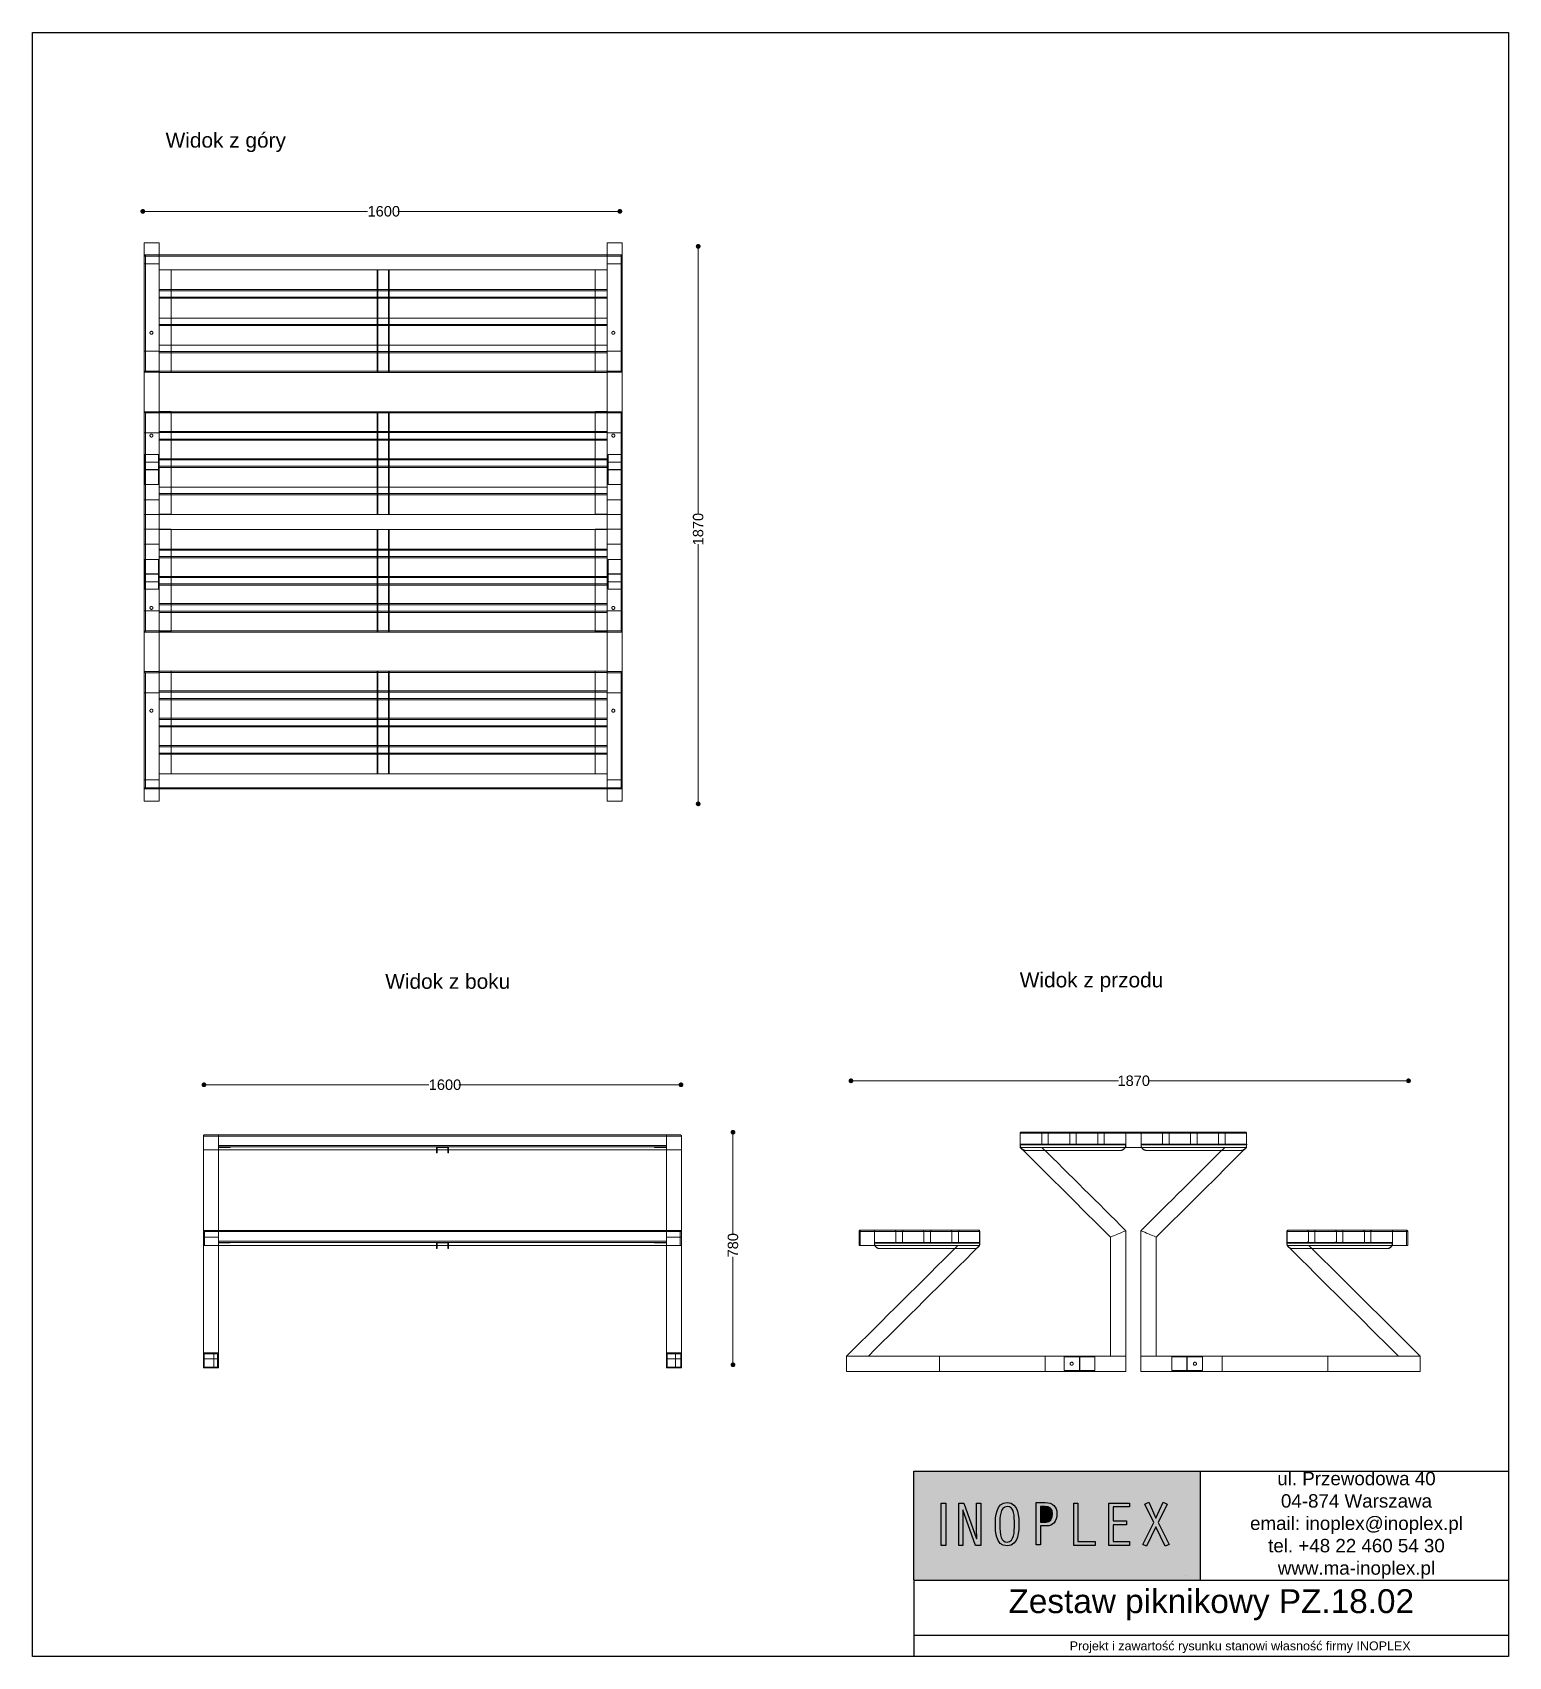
# Model space of a CAD drawing. Header units: millimetres. Extents: x 27531 to 32481, y 14140 to 19587.
import ezdxf

# ---------------------------------------------------------------- set-up
doc = ezdxf.new("R2010")
doc.units = ezdxf.units.MM
doc.header["$LTSCALE"] = 3
doc.layers.add('LAYER_1', color=7, linetype='Continuous')
doc.layers.add('Warstwa 1', color=7, linetype='Continuous')
doc.layers.add('WymiaryARTUR', color=7, linetype='Continuous', lineweight=25)
doc.styles.get("Standard").update_dxf_attribs({"font": 'arial.ttf'})
doc.dimstyles.new('MATEUSZ', dxfattribs={"dimtxt": 35, "dimasz": 16, "dimexe": 0.18, "dimexo": 0.0625, "dimgap": 0.09, "dimtad": 0, "dimdec": 0, "dimdsep": 46, "dimtxsty": 'Standard', "dimblk": 'DOT', "dimcen": 0.09, "dimse1": 1, "dimse2": 1, "dimadec": 0, "dimazin": 0, "dimtfac": 1, "dimtdec": 0, "dimtofl": 0, "dimtmove": 0, "dimatfit": 3, "dimfxl": 1, "dimtolj": 1, "dimtzin": 0, "dimlwd": 9, "dimlwe": 9, "dimarcsym": 0})

msp = doc.modelspace()

# ---------------------------------------------------------------- texts
for s, width, gutter_width, heights, insert, char_height, attachment_point in [('Widok z góry', 1167.306, 1, [0], (27977.1, 19250.9), 50, 1), ('Widok z boku', 1056.226, 1, [0], (28713.7, 16429.3), 50, 1), ('Widok z przodu', 1167.306, 1, [0], (30841.8, 16434.1), 50, 1), ('ul. Przewodowa 40\\P04-874 Warszawa\\Pemail: inoplex@inoplex.pl\\Ptel. +48 22 460 54 30\\Pwww.ma-inoplex.pl', 1019.877, 1, [432.7], (31971.1, 14579.8), 45, 5), ('Zestaw piknikowy PZ.18.02', 1993.895, 1, [0], (31484.1, 14313.2), 80, 5), ('Projekt i zawartość rysunku stanowi własność firmy INOPLEX ', 1800.088, 12.5, [70.5], (31581, 14170.7), 30, 5)]:
    msp.add_mtext_dynamic_manual_height_columns(s, width=width, gutter_width=gutter_width, heights=heights, dxfattribs=dict(insert=insert, char_height=char_height, attachment_point=attachment_point))

# ---------------------------------------------------------------- blocks, each defined once
blk = doc.blocks.new('_Dot')
at = {"color": 0, "linetype": 'ByBlock', "lineweight": -2}
blk.add_line((-0.5, 0), (-1, 0), dxfattribs=at)
at = {"color": 0, "linetype": 'ByBlock', "const_width": 0.5}
blk.add_lwpolyline([(-0.25, 0, 1), (0.25, 0, 1)], format="xyb", close=True, dxfattribs=at)
blk = doc.blocks.new('*D22')
at = {"layer": 'Defpoints', "color": 0, "linetype": 'Continuous', "transparency": 16777216}
for p in [(29500.6, 18987.1), (27900.6, 18911.9), (29500.6, 18911.9)]:
    blk.add_point(p, dxfattribs=at)
at = {"layer": 'WymiaryARTUR', "color": 0, "linetype": 'Continuous', "lineweight": 9, "transparency": 16777216}
for p, q in [((27916.6, 18987.1), (28654.4, 18987.1)), ((29484.6, 18987.1), (28755.7, 18987.1))]:
    blk.add_line(p, q, dxfattribs=at)
at = {"layer": 'WymiaryARTUR', "color": 0, "linetype": 'Continuous', "lineweight": 9, "transparency": 16777216, "xscale": 16, "yscale": 16, "zscale": 16, "rotation": 180}
blk.add_blockref('_Dot', (27900.6, 18987.1), dxfattribs=at)
at = {"layer": 'WymiaryARTUR', "color": 0, "linetype": 'Continuous', "lineweight": 9, "transparency": 16777216, "xscale": 16, "yscale": 16, "zscale": 16}
blk.add_blockref('_Dot', (29500.6, 18987.1), dxfattribs=at)
at = {"layer": 'WymiaryARTUR', "color": 0, "linetype": 'Continuous', "transparency": 16777216, "insert": (28654.5, 18987.1), "char_height": 35, "attachment_point": 4}
blk.add_mtext('\\A1;1600', dxfattribs=at)
blk = doc.blocks.new('*D23')
at = {"layer": 'Defpoints', "color": 0, "linetype": 'Continuous', "transparency": 16777216}
for p in [(29705.7, 16057.4), (28105.7, 15982.2), (29705.7, 15982.2)]:
    blk.add_point(p, dxfattribs=at)
at = {"layer": 'WymiaryARTUR', "color": 0, "linetype": 'Continuous', "lineweight": 9, "transparency": 16777216}
for p, q in [((28121.7, 16057.4), (28859.6, 16057.4)), ((29689.7, 16057.4), (28960.9, 16057.4))]:
    blk.add_line(p, q, dxfattribs=at)
at = {"layer": 'WymiaryARTUR', "color": 0, "linetype": 'Continuous', "lineweight": 9, "transparency": 16777216, "xscale": 16, "yscale": 16, "zscale": 16, "rotation": 180}
blk.add_blockref('_Dot', (28105.7, 16057.4), dxfattribs=at)
at = {"layer": 'WymiaryARTUR', "color": 0, "linetype": 'Continuous', "lineweight": 9, "transparency": 16777216, "xscale": 16, "yscale": 16, "zscale": 16}
blk.add_blockref('_Dot', (29705.7, 16057.4), dxfattribs=at)
at = {"layer": 'WymiaryARTUR', "color": 0, "linetype": 'Continuous', "transparency": 16777216, "insert": (28859.7, 16057.4), "char_height": 35, "attachment_point": 4}
blk.add_mtext('\\A1;1600', dxfattribs=at)
blk = doc.blocks.new('*D24')
at = {"color": 0, "lineweight": 9, "transparency": 16777216}
for p, q in [((30291.6, 16070.7), (31173.4, 16070.7)), ((32129.6, 16070.7), (31274.7, 16070.7))]:
    blk.add_line(p, q, dxfattribs=at)
at = {"layer": 'Defpoints', "color": 0, "transparency": 16777216}
for p in [(30275.6, 16070.7), (30275.6, 14931.2), (32145.6, 14931.2)]:
    blk.add_point(p, dxfattribs=at)
at = {"color": 0, "lineweight": 9, "transparency": 16777216, "xscale": 16, "yscale": 16, "zscale": 16, "rotation": 180}
blk.add_blockref('_Dot', (30275.6, 16070.7), dxfattribs=at)
at = {"color": 0, "lineweight": 9, "transparency": 16777216, "xscale": 16, "yscale": 16, "zscale": 16}
blk.add_blockref('_Dot', (32145.6, 16070.7), dxfattribs=at)
at = {"color": 0, "transparency": 16777216, "insert": (31224.1, 16070.7), "char_height": 35, "attachment_point": 5}
blk.add_mtext('\\A1;1870', dxfattribs=at)
blk = doc.blocks.new('*D25')
at = {"color": 0, "lineweight": 9, "transparency": 16777216}
for p, q in [((29880, 15882.2), (29880, 15557.7)), ((29880, 15134.2), (29880, 15480.6))]:
    blk.add_line(p, q, dxfattribs=at)
at = {"layer": 'Defpoints', "color": 0, "transparency": 16777216}
for p in [(29827.8, 15898.2), (29880, 15898.2), (29827.8, 15118.2)]:
    blk.add_point(p, dxfattribs=at)
at = {"color": 0, "lineweight": 9, "transparency": 16777216, "xscale": 16, "yscale": 16, "zscale": 16}
for p, rotation in [((29880, 15898.2), 90), ((29880, 15118.2), 270)]:
    blk.add_blockref('_Dot', p, dxfattribs=dict(at, rotation=rotation))
at = {"color": 0, "transparency": 16777216, "insert": (29880, 15519.1), "char_height": 35, "attachment_point": 5, "rotation": 90}
blk.add_mtext('\\A1;780', dxfattribs=at)
blk = doc.blocks.new('qew')
at = {"layer": 'Warstwa 1', "color": 7, "lineweight": 18}
for points in [[(34175.11, 16887.44), (34181.46, 16887.44)], [(34175.11, 16887.44), (34181.46, 16887.44)], [(34175.11, 16881.6), (34175.11, 16887.44)], [(34175.11, 16881.6), (34175.11, 16887.44)], [(34181.46, 16881.6), (34175.11, 16881.6)], [(34181.46, 16881.6), (34175.11, 16881.6)], [(34175.11, 16881.6), (34175.11, 16881.6)], [(34175.11, 16881.6), (34175.11, 16881.6)], [(34175.11, 16881.6), (34175.11, 16881.6)], [(34175.62, 16887.95), (34181.46, 16887.95)], [(34175.62, 16887.95), (34181.46, 16887.95)], [(34181.46, 16887.95), (34181.46, 16887.95)], [(34181.46, 16881.6), (34181.46, 16887.95)], [(34181.46, 16887.95), (34181.46, 16881.6)], [(34181.46, 16887.95), (34181.46, 16887.95)], [(34181.46, 16887.95), (34371.96, 16887.95)], [(34181.46, 16882.87), (34181.46, 16887.95)], [(34181.46, 16887.95), (34181.46, 16887.95)], [(34181.46, 16887.95), (34371.96, 16887.95)], [(34181.46, 16887.95), (34181.46, 16887.95)], [(34181.46, 16887.95), (34371.96, 16887.95)], [(34181.46, 16887.95), (34181.46, 16887.95)], [(34181.46, 16887.95), (34371.96, 16887.95)], [(34181.46, 16887.95), (34371.96, 16887.95)], [(34181.46, 16887.95), (34371.96, 16887.95)], [(34181.46, 16887.95), (34181.46, 16887.95)], [(34181.46, 16887.95), (34181.46, 16882.87)], [(34181.46, 16887.95), (34371.96, 16887.95)], [(34181.46, 16887.95), (34181.46, 16887.95)], [(34181.46, 16887.95), (34371.96, 16887.95)], [(34181.46, 16887.95), (34371.96, 16887.95)], [(34181.46, 16887.95), (34181.46, 16887.95)], [(34181.46, 16887.95), (34181.46, 16882.87)], [(34181.46, 16887.95), (34371.96, 16887.95)], [(34181.46, 16887.95), (34371.96, 16887.95)], [(34181.46, 16887.95), (34181.46, 16887.95)], [(34181.46, 16887.95), (34181.46, 16887.95)], [(34181.46, 16887.95), (34371.96, 16887.95)], [(34181.46, 16887.95), (34371.96, 16887.95)], [(34181.46, 16887.44), (34181.46, 16881.6)], [(34181.46, 16887.44), (34181.46, 16881.6)], [(34181.46, 16887.44), (34371.96, 16887.44)], [(34181.46, 16887.44), (34181.46, 16882.87)], [(34181.46, 16887.44), (34371.96, 16887.44)], [(34181.46, 16887.44), (34181.46, 16882.87)], [(34181.46, 16882.87), (34181.46, 16887.44)], [(34181.46, 16887.44), (34371.96, 16887.44)], [(34181.46, 16887.44), (34371.96, 16887.44)], [(34181.46, 16887.44), (34181.46, 16882.87)], [(34181.46, 16882.87), (34181.46, 16887.44)], [(34181.46, 16887.44), (34371.96, 16887.44)], [(34181.46, 16887.44), (34371.96, 16887.44)], [(34181.46, 16882.87), (34181.46, 16887.44)], [(34181.46, 16887.44), (34371.96, 16887.44)], [(34181.46, 16887.44), (34181.46, 16882.87)], [(34181.46, 16882.87), (34181.46, 16887.44)], [(34181.46, 16887.44), (34371.96, 16887.44)], [(34181.46, 16883.38), (34181.46, 16887.44)], [(34181.46, 16887.44), (34371.96, 16887.44)], [(34181.46, 16887.44), (34181.46, 16882.87)], [(34181.46, 16882.87), (34181.46, 16887.44)], [(34181.46, 16887.44), (34371.96, 16887.44)], [(34181.46, 16887.44), (34371.96, 16887.44)], [(34181.46, 16887.44), (34371.96, 16887.44)], [(34181.46, 16887.44), (34181.46, 16882.87)], [(34181.46, 16882.87), (34181.46, 16887.44)], [(34181.46, 16887.44), (34371.96, 16887.44)], [(34181.46, 16883.38), (34371.96, 16883.38)], [(34181.46, 16882.87), (34181.46, 16882.87)], [(34181.46, 16882.87), (34181.46, 16882.87)], [(34181.46, 16882.87), (34181.46, 16882.87)], [(34181.46, 16882.87), (34181.46, 16882.87)], [(34181.46, 16882.87), (34181.46, 16882.87)], [(34181.46, 16882.87), (34181.46, 16882.87)], [(34181.46, 16882.87), (34371.96, 16882.87)], [(34181.46, 16882.87), (34181.46, 16882.87)], [(34181.46, 16882.87), (34181.46, 16882.87)], [(34186.54, 16882.87), (34181.46, 16882.87)], [(34181.46, 16882.62), (34181.46, 16882.87)], [(34181.46, 16882.62), (34181.46, 16882.87)], [(34181.46, 16882.87), (34181.46, 16882.87)], [(34186.54, 16882.87), (34181.46, 16882.87)], [(34186.54, 16882.87), (34181.46, 16882.87)], [(34181.46, 16882.62), (34181.46, 16882.87)], [(34186.54, 16882.87), (34181.46, 16882.87)], [(34181.46, 16882.62), (34181.46, 16882.87)], [(34181.46, 16882.87), (34181.46, 16882.87)], [(34186.54, 16882.62), (34181.46, 16882.62)], [(34181.46, 16882.62), (34181.46, 16882.62)], [(34186.54, 16882.62), (34181.46, 16882.62)], [(34186.54, 16882.62), (34181.46, 16882.62)], [(34186.54, 16882.62), (34181.46, 16882.62)], [(34181.46, 16882.62), (34181.46, 16882.62)], [(34181.46, 16881.6), (34181.46, 16881.6)], [(34181.46, 16881.6), (34181.46, 16881.6)], [(34181.46, 16881.6), (34181.46, 16881.6)], [(34181.46, 16881.6), (34181.46, 16881.6)], [(34186.54, 16882.62), (34186.54, 16882.87)], [(34186.54, 16882.87), (34186.54, 16882.87)], [(34186.54, 16882.62), (34186.54, 16882.87)], [(34186.54, 16882.62), (34186.54, 16882.87)], [(34186.54, 16882.87), (34186.54, 16882.87)], [(34186.54, 16882.62), (34186.54, 16882.87)], [(34186.54, 16882.62), (34186.54, 16882.62)], [(34186.54, 16882.62), (34186.54, 16882.62)], [(34279.25, 16882.87), (34274.17, 16882.87)], [(34274.17, 16882.62), (34274.17, 16882.87)], [(34274.17, 16882.62), (34274.17, 16882.87)], [(34274.17, 16882.87), (34274.17, 16882.87)], [(34279.25, 16882.87), (34274.17, 16882.87)], [(34274.17, 16882.87), (34274.17, 16882.87)], [(34274.17, 16882.87), (34274.42, 16882.87)], [(34274.17, 16882.87), (34274.42, 16882.87)], [(34274.17, 16882.62), (34274.17, 16882.87)], [(34274.17, 16882.62), (34274.17, 16882.87)], [(34279.25, 16882.87), (34274.17, 16882.87)], [(34274.17, 16882.62), (34274.17, 16882.87)], [(34274.17, 16882.62), (34274.17, 16882.87)], [(34274.17, 16882.87), (34274.17, 16882.87)], [(34279.25, 16882.87), (34274.17, 16882.87)], [(34274.17, 16882.62), (34274.17, 16882.87)], [(34274.17, 16882.87), (34274.17, 16882.87)], [(34274.17, 16882.62), (34274.17, 16882.87)], [(34274.17, 16882.87), (34274.42, 16882.87)], [(34274.17, 16882.87), (34274.42, 16882.87)], [(34279.25, 16882.62), (34274.17, 16882.62)], [(34274.17, 16882.62), (34274.17, 16882.62)], [(34279.25, 16882.62), (34274.17, 16882.62)], [(34274.17, 16882.62), (34274.42, 16882.62)], [(34274.17, 16882.62), (34274.42, 16882.62)], [(34279.25, 16882.62), (34274.17, 16882.62)], [(34274.17, 16882.62), (34274.17, 16882.62)], [(34279.25, 16882.62), (34274.17, 16882.62)], [(34274.17, 16882.62), (34274.42, 16882.62)], [(34274.17, 16882.62), (34274.42, 16882.62)], [(34274.42, 16882.87), (34274.42, 16882.87)], [(34274.42, 16882.62), (34274.42, 16882.87)], [(34274.42, 16882.62), (34274.42, 16882.87)], [(34274.42, 16882.87), (34274.42, 16882.87)], [(34274.42, 16882.62), (34274.42, 16882.87)], [(34274.42, 16882.62), (34274.42, 16882.87)], [(34279, 16882.87), (34279, 16882.87)], [(34279, 16882.87), (34279.25, 16882.87)], [(34279, 16882.87), (34279.25, 16882.87)], [(34279, 16882.62), (34279, 16882.87)], [(34279, 16882.62), (34279, 16882.87)], [(34279, 16882.87), (34279.25, 16882.87)], [(34279, 16882.62), (34279, 16882.87)], [(34279, 16882.87), (34279, 16882.87)], [(34279, 16882.87), (34279.25, 16882.87)], [(34279, 16882.62), (34279, 16882.87)], [(34279, 16882.62), (34279.25, 16882.62)], [(34279, 16882.62), (34279.25, 16882.62)], [(34279, 16882.62), (34279.25, 16882.62)], [(34279, 16882.62), (34279.25, 16882.62)], [(34279.25, 16882.62), (34279.25, 16882.87)], [(34279.25, 16882.87), (34279.25, 16882.87)], [(34279.25, 16882.62), (34279.25, 16882.87)], [(34279.25, 16882.87), (34279.25, 16882.87)], [(34279.25, 16882.62), (34279.25, 16882.87)], [(34279.25, 16882.62), (34279.25, 16882.87)], [(34279.25, 16882.62), (34279.25, 16882.87)], [(34279.25, 16882.87), (34279.25, 16882.87)], [(34279.25, 16882.62), (34279.25, 16882.87)], [(34279.25, 16882.62), (34279.25, 16882.87)], [(34279.25, 16882.87), (34279.25, 16882.87)], [(34279.25, 16882.62), (34279.25, 16882.87)], [(34279.25, 16882.62), (34279.25, 16882.62)], [(34279.25, 16882.62), (34279.25, 16882.62)], [(34371.96, 16882.87), (34366.88, 16882.87)], [(34366.88, 16882.62), (34366.88, 16882.87)], [(34371.96, 16882.87), (34366.88, 16882.87)], [(34366.88, 16882.62), (34366.88, 16882.87)], [(34366.88, 16882.87), (34366.88, 16882.87)], [(34371.96, 16882.87), (34366.88, 16882.87)], [(34366.88, 16882.62), (34366.88, 16882.87)], [(34366.88, 16882.62), (34366.88, 16882.87)], [(34366.88, 16882.87), (34366.88, 16882.87)], [(34371.96, 16882.87), (34366.88, 16882.87)], [(34371.96, 16882.62), (34366.88, 16882.62)], [(34371.96, 16882.62), (34366.88, 16882.62)], [(34366.88, 16882.62), (34366.88, 16882.62)], [(34371.96, 16882.62), (34366.88, 16882.62)], [(34366.88, 16882.62), (34366.88, 16882.62)], [(34371.96, 16882.62), (34366.88, 16882.62)], [(34371.96, 16887.95), (34371.96, 16887.95)], [(34371.96, 16881.6), (34371.96, 16887.95)], [(34377.8, 16887.95), (34371.96, 16887.95)], [(34371.96, 16887.95), (34371.96, 16887.95)], [(34377.8, 16887.95), (34371.96, 16887.95)], [(34371.96, 16882.87), (34371.96, 16887.95)], [(34371.96, 16887.95), (34371.96, 16887.95)], [(34371.96, 16887.95), (34371.96, 16887.95)], [(34371.96, 16887.95), (34371.96, 16887.95)], [(34371.96, 16887.95), (34371.96, 16887.95)], [(34371.96, 16887.95), (34371.96, 16882.87)], [(34371.96, 16887.95), (34371.96, 16887.95)], [(34371.96, 16887.95), (34371.96, 16887.95)], [(34371.96, 16887.95), (34371.96, 16882.87)], [(34371.96, 16887.95), (34371.96, 16887.95)], [(34371.96, 16887.95), (34371.96, 16887.95)], [(34378.31, 16887.44), (34371.96, 16887.44)], [(34371.96, 16887.44), (34371.96, 16881.6)], [(34371.96, 16887.44), (34371.96, 16881.6)], [(34378.31, 16887.44), (34371.96, 16887.44)], [(34371.96, 16887.44), (34371.96, 16882.87)], [(34371.96, 16882.87), (34371.96, 16887.44)], [(34371.96, 16887.44), (34371.96, 16882.87)], [(34371.96, 16887.44), (34371.96, 16882.87)], [(34371.96, 16882.87), (34371.96, 16887.44)], [(34371.96, 16882.87), (34371.96, 16887.44)], [(34371.96, 16887.44), (34371.96, 16882.87)], [(34371.96, 16882.87), (34371.96, 16887.44)], [(34371.96, 16883.38), (34371.96, 16887.44)], [(34371.96, 16887.44), (34371.96, 16882.87)], [(34371.96, 16882.87), (34371.96, 16887.44)], [(34371.96, 16887.44), (34371.96, 16882.87)], [(34371.96, 16882.87), (34371.96, 16887.44)], [(34371.96, 16882.87), (34371.96, 16882.87)], [(34371.96, 16882.87), (34371.96, 16882.87)], [(34371.96, 16882.87), (34371.96, 16882.87)], [(34371.96, 16882.87), (34371.96, 16882.87)], [(34371.96, 16882.87), (34371.96, 16882.87)], [(34371.96, 16882.87), (34371.96, 16882.87)], [(34371.96, 16882.87), (34371.96, 16882.87)], [(34371.96, 16882.87), (34371.96, 16882.87)], [(34371.96, 16882.62), (34371.96, 16882.87)], [(34371.96, 16882.87), (34371.96, 16882.87)], [(34371.96, 16882.62), (34371.96, 16882.87)], [(34371.96, 16882.62), (34371.96, 16882.87)], [(34371.96, 16882.62), (34371.96, 16882.87)], [(34371.96, 16882.87), (34371.96, 16882.87)], [(34371.96, 16882.62), (34371.96, 16882.62)], [(34371.96, 16882.62), (34371.96, 16882.62)], [(34371.96, 16881.6), (34371.96, 16881.6)], [(34371.96, 16881.6), (34371.96, 16881.6)], [(34371.96, 16881.6), (34378.31, 16881.6)], [(34371.96, 16881.6), (34378.31, 16881.6)], [(34371.96, 16881.6), (34371.96, 16881.6)], [(34371.96, 16881.6), (34371.96, 16881.6)], [(34378.31, 16881.6), (34378.31, 16887.44)], [(34378.31, 16881.6), (34378.31, 16887.44)], [(34378.31, 16881.6), (34378.31, 16881.6)], [(34378.31, 16881.6), (34378.31, 16881.6)], [(34378.31, 16881.6), (34378.31, 16881.6)], [(34274.17, 16880.33), (34274.42, 16880.33)], [(34274.17, 16880.33), (34274.42, 16880.33)], [(34274.17, 16880.33), (34274.17, 16880.33)], [(34274.17, 16880.33), (34274.42, 16880.33)], [(34274.17, 16880.33), (34274.17, 16880.33)], [(34274.17, 16880.33), (34274.42, 16880.33)], [(34274.42, 16880.33), (34274.42, 16880.33)], [(34274.42, 16880.33), (34274.42, 16880.33)], [(34279, 16880.33), (34279.25, 16880.33)], [(34279, 16880.33), (34279.25, 16880.33)], [(34279, 16880.33), (34279, 16880.33)], [(34279, 16880.33), (34279.25, 16880.33)], [(34279, 16880.33), (34279, 16880.33)], [(34279, 16880.33), (34279.25, 16880.33)], [(34279.25, 16880.33), (34279.25, 16880.33)], [(34279.25, 16880.33), (34279.25, 16880.33)], [(34175.11, 16846.8), (34181.46, 16846.8)], [(34175.62, 16846.8), (34175.11, 16846.8)], [(34175.11, 16840.96), (34175.11, 16846.8)], [(34175.11, 16840.96), (34175.11, 16846.8)], [(34175.11, 16846.8), (34181.46, 16846.8)], [(34175.11, 16840.96), (34175.11, 16846.8)], [(34175.11, 16846.8), (34181.46, 16846.8)], [(34175.11, 16840.96), (34175.11, 16846.8)], [(34175.62, 16847.31), (34181.46, 16847.31)], [(34175.62, 16847.31), (34175.62, 16846.8)], [(34175.62, 16847.31), (34181.46, 16847.31)], [(34175.62, 16847.31), (34181.46, 16847.31)], [(34175.62, 16847.31), (34181.46, 16847.31)], [(34175.62, 16840.96), (34175.62, 16846.8)], [(34175.62, 16846.8), (34181.46, 16846.8)], [(34181.46, 16847.31), (34181.46, 16847.31)], [(34181.46, 16847.31), (34371.96, 16847.31)], [(34181.46, 16847.31), (34371.96, 16847.31)], [(34181.46, 16847.31), (34371.96, 16847.31)], [(34181.46, 16847.31), (34181.46, 16846.8)], [(34181.46, 16847.31), (34181.46, 16847.31)], [(34181.46, 16842.23), (34181.46, 16847.31)], [(34181.46, 16842.23), (34181.46, 16847.31)], [(34181.46, 16847.31), (34181.46, 16847.31)], [(34181.46, 16847.31), (34371.96, 16847.31)], [(34181.46, 16847.31), (34181.46, 16847.31)], [(34181.46, 16847.31), (34181.46, 16842.23)], [(34181.46, 16847.31), (34371.96, 16847.31)], [(34181.46, 16847.31), (34371.96, 16847.31)], [(34181.46, 16847.31), (34181.46, 16847.31)], [(34181.46, 16847.31), (34181.46, 16842.23)], [(34181.46, 16847.31), (34371.96, 16847.31)], [(34181.46, 16847.31), (34181.46, 16846.8)], [(34181.46, 16847.31), (34371.96, 16847.31)], [(34181.46, 16847.31), (34181.46, 16847.31)], [(34181.46, 16846.8), (34181.46, 16847.31)], [(34181.46, 16846.8), (34181.46, 16847.31)], [(34181.46, 16847.31), (34181.46, 16847.31)], [(34181.46, 16847.31), (34181.46, 16846.8)], [(34181.46, 16847.31), (34371.96, 16847.31)], [(34181.46, 16847.31), (34371.96, 16847.31)], [(34181.46, 16847.31), (34371.96, 16847.31)], [(34181.46, 16847.31), (34181.46, 16846.8)], [(34181.46, 16847.31), (34181.46, 16847.31)], [(34181.46, 16847.31), (34371.96, 16847.31)], [(34181.46, 16846.8), (34181.46, 16847.31)], [(34181.46, 16846.8), (34181.46, 16847.31)], [(34181.46, 16847.31), (34181.46, 16847.31)], [(34181.46, 16847.31), (34181.46, 16840.96)], [(34181.46, 16847.31), (34371.96, 16847.31)], [(34181.46, 16847.31), (34181.46, 16847.31)], [(34181.46, 16847.31), (34181.46, 16846.8)], [(34181.46, 16847.31), (34181.46, 16847.31)], [(34181.46, 16846.8), (34181.46, 16847.31)], [(34181.46, 16847.31), (34371.96, 16847.31)], [(34181.46, 16847.31), (34181.46, 16847.31)], [(34181.46, 16847.31), (34181.46, 16840.96)], [(34181.46, 16846.8), (34371.96, 16846.8)], [(34181.46, 16846.8), (34181.46, 16842.23)], [(34181.46, 16842.74), (34181.46, 16846.8)], [(34181.46, 16846.8), (34371.96, 16846.8)], [(34181.46, 16846.8), (34371.96, 16846.8)], [(34181.46, 16846.8), (34181.46, 16842.23)], [(34181.46, 16846.8), (34371.96, 16846.8)], [(34181.46, 16846.8), (34181.46, 16842.23)], [(34181.46, 16846.8), (34371.96, 16846.8)], [(34181.46, 16842.74), (34181.46, 16846.8)], [(34181.46, 16842.23), (34181.46, 16846.8)], [(34181.46, 16846.8), (34371.96, 16846.8)], [(34181.46, 16846.8), (34371.96, 16846.8)], [(34181.46, 16846.8), (34181.46, 16842.23)], [(34181.46, 16846.8), (34371.96, 16846.8)], [(34181.46, 16842.23), (34181.46, 16846.8)], [(34181.46, 16846.8), (34371.96, 16846.8)], [(34181.46, 16842.23), (34181.46, 16846.8)], [(34181.46, 16846.8), (34181.46, 16842.23)], [(34181.46, 16846.8), (34371.96, 16846.8)], [(34181.46, 16846.8), (34371.96, 16846.8)], [(34181.46, 16846.8), (34181.46, 16842.23)], [(34181.46, 16846.8), (34371.96, 16846.8)], [(34181.46, 16842.23), (34181.46, 16846.8)], [(34181.46, 16846.8), (34371.96, 16846.8)], [(34181.46, 16840.96), (34181.46, 16846.8)], [(34181.46, 16846.8), (34181.46, 16840.96)], [(34181.46, 16846.8), (34181.46, 16840.96)], [(34181.46, 16846.8), (34181.46, 16840.96)], [(34181.46, 16846.8), (34181.46, 16840.96)], [(34181.46, 16846.8), (34371.96, 16846.8)], [(34181.46, 16840.96), (34181.46, 16846.8)], [(34371.96, 16847.31), (34371.96, 16847.31)], [(34371.96, 16846.8), (34371.96, 16847.31)], [(34371.96, 16847.31), (34371.96, 16847.31)], [(34371.96, 16842.23), (34371.96, 16847.31)], [(34371.96, 16847.31), (34371.96, 16847.31)], [(34371.96, 16842.23), (34371.96, 16847.31)], [(34371.96, 16847.31), (34371.96, 16842.23)], [(34371.96, 16847.31), (34371.96, 16847.31)], [(34371.96, 16847.31), (34371.96, 16847.31)], [(34371.96, 16847.31), (34371.96, 16842.23)], [(34371.96, 16846.8), (34371.96, 16847.31)], [(34371.96, 16847.31), (34371.96, 16847.31)], [(34371.96, 16847.31), (34371.96, 16846.8)], [(34371.96, 16847.31), (34371.96, 16847.31)], [(34371.96, 16846.8), (34371.96, 16847.31)], [(34371.96, 16847.31), (34371.96, 16846.8)], [(34371.96, 16846.8), (34371.96, 16847.31)], [(34371.96, 16847.31), (34371.96, 16847.31)], [(34371.96, 16847.31), (34371.96, 16846.8)], [(34371.96, 16847.31), (34371.96, 16847.31)], [(34371.96, 16840.96), (34371.96, 16847.31)], [(34371.96, 16847.31), (34371.96, 16846.8)], [(34371.96, 16847.31), (34371.96, 16847.31)], [(34377.8, 16847.31), (34371.96, 16847.31)], [(34377.8, 16847.31), (34371.96, 16847.31)], [(34371.96, 16846.8), (34371.96, 16847.31)], [(34377.8, 16847.31), (34371.96, 16847.31)], [(34371.96, 16847.31), (34371.96, 16847.31)], [(34371.96, 16847.31), (34371.96, 16846.8)], [(34377.8, 16847.31), (34371.96, 16847.31)], [(34371.96, 16847.31), (34371.96, 16847.31)], [(34371.96, 16840.96), (34371.96, 16847.31)], [(34371.96, 16846.8), (34371.96, 16842.23)], [(34371.96, 16842.74), (34371.96, 16846.8)], [(34371.96, 16846.8), (34371.96, 16842.23)], [(34371.96, 16846.8), (34371.96, 16842.23)], [(34371.96, 16842.74), (34371.96, 16846.8)], [(34371.96, 16842.23), (34371.96, 16846.8)], [(34371.96, 16846.8), (34371.96, 16842.23)], [(34371.96, 16842.23), (34371.96, 16846.8)], [(34371.96, 16842.23), (34371.96, 16846.8)], [(34371.96, 16846.8), (34371.96, 16842.23)], [(34371.96, 16846.8), (34371.96, 16842.23)], [(34371.96, 16842.23), (34371.96, 16846.8)], [(34378.31, 16846.8), (34371.96, 16846.8)], [(34371.96, 16846.8), (34371.96, 16840.96)], [(34371.96, 16846.8), (34371.96, 16840.96)], [(34377.8, 16846.8), (34371.96, 16846.8)], [(34377.8, 16846.8), (34371.96, 16846.8)], [(34371.96, 16846.8), (34371.96, 16840.96)], [(34371.96, 16846.8), (34371.96, 16840.96)], [(34378.31, 16846.8), (34371.96, 16846.8)], [(34377.8, 16846.8), (34377.8, 16847.31)], [(34377.8, 16847.31), (34377.8, 16846.8)], [(34377.8, 16840.96), (34377.8, 16846.8)], [(34378.31, 16846.8), (34377.8, 16846.8)], [(34377.8, 16846.8), (34378.31, 16846.8)], [(34377.8, 16840.96), (34377.8, 16846.8)], [(34378.31, 16840.96), (34378.31, 16846.8)], [(34378.31, 16840.96), (34378.31, 16846.8)], [(34378.31, 16840.96), (34378.31, 16846.8)], [(34378.31, 16840.96), (34378.31, 16846.8)], [(34181.46, 16840.96), (34175.11, 16840.96)], [(34175.11, 16840.96), (34175.11, 16840.96)], [(34175.11, 16840.96), (34175.11, 16840.96)], [(34181.46, 16840.96), (34175.11, 16840.96)], [(34181.46, 16840.96), (34175.11, 16840.96)], [(34175.11, 16840.96), (34175.11, 16840.96)], [(34181.46, 16840.96), (34175.11, 16840.96)], [(34181.46, 16840.96), (34175.11, 16840.96)], [(34175.11, 16840.96), (34175.11, 16840.96)], [(34181.46, 16840.96), (34175.62, 16840.96)], [(34181.46, 16842.74), (34371.96, 16842.74)], [(34181.46, 16842.74), (34371.96, 16842.74)], [(34181.46, 16842.23), (34181.46, 16842.23)], [(34181.46, 16842.23), (34371.96, 16842.23)], [(34181.46, 16842.23), (34181.46, 16842.23)], [(34181.46, 16842.23), (34181.46, 16842.23)], [(34181.46, 16842.23), (34181.46, 16842.23)], [(34181.46, 16842.23), (34371.96, 16842.23)], [(34181.46, 16842.23), (34181.46, 16842.23)], [(34181.46, 16842.23), (34181.46, 16842.23)], [(34181.46, 16842.23), (34181.46, 16842.23)], [(34181.46, 16842.23), (34181.46, 16842.23)], [(34186.54, 16842.23), (34181.46, 16842.23)], [(34181.46, 16841.98), (34181.46, 16842.23)], [(34181.46, 16841.98), (34181.46, 16842.23)], [(34181.46, 16842.23), (34181.46, 16842.23)], [(34186.54, 16842.23), (34181.46, 16842.23)], [(34186.54, 16842.23), (34181.46, 16842.23)], [(34181.46, 16841.98), (34181.46, 16842.23)], [(34186.54, 16842.23), (34181.46, 16842.23)], [(34181.46, 16841.98), (34181.46, 16842.23)], [(34181.46, 16842.23), (34181.46, 16842.23)], [(34186.54, 16841.98), (34181.46, 16841.98)], [(34181.46, 16841.98), (34181.46, 16841.98)], [(34186.54, 16841.98), (34181.46, 16841.98)], [(34186.54, 16841.98), (34181.46, 16841.98)], [(34186.54, 16841.98), (34181.46, 16841.98)], [(34181.46, 16841.98), (34181.46, 16841.98)], [(34181.46, 16840.96), (34181.46, 16840.96)], [(34181.46, 16840.96), (34181.46, 16840.96)], [(34181.46, 16840.96), (34181.46, 16840.96)], [(34181.46, 16840.96), (34181.46, 16840.96)], [(34181.46, 16840.96), (34181.46, 16840.96)], [(34181.46, 16840.96), (34181.46, 16840.96)], [(34186.54, 16841.98), (34186.54, 16842.23)], [(34186.54, 16841.98), (34186.54, 16842.23)], [(34186.54, 16842.23), (34186.54, 16842.23)], [(34186.54, 16841.98), (34186.54, 16842.23)], [(34186.54, 16842.23), (34186.54, 16842.23)], [(34186.54, 16841.98), (34186.54, 16842.23)], [(34186.54, 16841.98), (34186.54, 16841.98)], [(34186.54, 16841.98), (34186.54, 16841.98)], [(34279.25, 16842.23), (34274.17, 16842.23)], [(34274.17, 16842.23), (34274.17, 16842.23)], [(34279.25, 16842.23), (34274.17, 16842.23)], [(34274.17, 16841.98), (34274.17, 16842.23)], [(34274.17, 16841.98), (34274.17, 16842.23)], [(34274.17, 16841.98), (34274.17, 16842.23)], [(34274.17, 16842.23), (34274.17, 16842.23)], [(34274.17, 16841.98), (34274.17, 16842.23)], [(34274.17, 16842.23), (34274.42, 16842.23)], [(34274.17, 16842.23), (34274.42, 16842.23)], [(34279.25, 16842.23), (34274.17, 16842.23)], [(34274.17, 16841.98), (34274.17, 16842.23)], [(34279.25, 16842.23), (34274.17, 16842.23)], [(34274.17, 16841.98), (34274.17, 16842.23)], [(34274.17, 16842.23), (34274.17, 16842.23)], [(34274.17, 16842.23), (34274.42, 16842.23)], [(34274.17, 16841.98), (34274.17, 16842.23)], [(34274.17, 16841.98), (34274.17, 16842.23)], [(34274.17, 16842.23), (34274.17, 16842.23)], [(34274.17, 16842.23), (34274.42, 16842.23)], [(34279.25, 16841.98), (34274.17, 16841.98)], [(34279.25, 16841.98), (34274.17, 16841.98)], [(34274.17, 16841.98), (34274.17, 16841.98)], [(34274.17, 16841.98), (34274.42, 16841.98)], [(34274.17, 16841.98), (34274.42, 16841.98)], [(34279.25, 16841.98), (34274.17, 16841.98)], [(34279.25, 16841.98), (34274.17, 16841.98)], [(34274.17, 16841.98), (34274.17, 16841.98)], [(34274.17, 16841.98), (34274.42, 16841.98)], [(34274.17, 16841.98), (34274.42, 16841.98)], [(34274.42, 16842.23), (34274.42, 16842.23)], [(34274.42, 16841.98), (34274.42, 16842.23)], [(34274.42, 16841.98), (34274.42, 16842.23)], [(34274.42, 16841.98), (34274.42, 16842.23)], [(34274.42, 16842.23), (34274.42, 16842.23)], [(34274.42, 16841.98), (34274.42, 16842.23)], [(34279, 16842.23), (34279.25, 16842.23)], [(34279, 16841.98), (34279, 16842.23)], [(34279, 16842.23), (34279.25, 16842.23)], [(34279, 16841.98), (34279, 16842.23)], [(34279, 16842.23), (34279, 16842.23)], [(34279, 16842.23), (34279.25, 16842.23)], [(34279, 16841.98), (34279, 16842.23)], [(34279, 16841.98), (34279, 16842.23)], [(34279, 16842.23), (34279, 16842.23)], [(34279, 16842.23), (34279.25, 16842.23)], [(34279, 16841.98), (34279.25, 16841.98)], [(34279, 16841.98), (34279.25, 16841.98)], [(34279, 16841.98), (34279.25, 16841.98)], [(34279, 16841.98), (34279.25, 16841.98)], [(34279.25, 16842.23), (34279.25, 16842.23)], [(34279.25, 16841.98), (34279.25, 16842.23)], [(34279.25, 16841.98), (34279.25, 16842.23)], [(34279.25, 16841.98), (34279.25, 16842.23)], [(34279.25, 16842.23), (34279.25, 16842.23)], [(34279.25, 16841.98), (34279.25, 16842.23)], [(34279.25, 16841.98), (34279.25, 16842.23)], [(34279.25, 16842.23), (34279.25, 16842.23)], [(34279.25, 16841.98), (34279.25, 16842.23)], [(34279.25, 16841.98), (34279.25, 16842.23)], [(34279.25, 16841.98), (34279.25, 16842.23)], [(34279.25, 16842.23), (34279.25, 16842.23)], [(34279.25, 16841.98), (34279.25, 16841.98)], [(34279.25, 16841.98), (34279.25, 16841.98)], [(34371.96, 16842.23), (34366.88, 16842.23)], [(34366.88, 16841.98), (34366.88, 16842.23)], [(34366.88, 16841.98), (34366.88, 16842.23)], [(34366.88, 16842.23), (34366.88, 16842.23)], [(34371.96, 16842.23), (34366.88, 16842.23)], [(34371.96, 16842.23), (34366.88, 16842.23)], [(34366.88, 16842.23), (34366.88, 16842.23)], [(34371.96, 16842.23), (34366.88, 16842.23)], [(34366.88, 16841.98), (34366.88, 16842.23)], [(34366.88, 16841.98), (34366.88, 16842.23)], [(34371.96, 16841.98), (34366.88, 16841.98)], [(34366.88, 16841.98), (34366.88, 16841.98)], [(34371.96, 16841.98), (34366.88, 16841.98)], [(34371.96, 16841.98), (34366.88, 16841.98)], [(34371.96, 16841.98), (34366.88, 16841.98)], [(34366.88, 16841.98), (34366.88, 16841.98)], [(34371.96, 16842.23), (34371.96, 16842.23)], [(34371.96, 16842.23), (34371.96, 16842.23)], [(34371.96, 16842.23), (34371.96, 16842.23)], [(34371.96, 16842.23), (34371.96, 16842.23)], [(34371.96, 16842.23), (34371.96, 16842.23)], [(34371.96, 16842.23), (34371.96, 16842.23)], [(34371.96, 16842.23), (34371.96, 16842.23)], [(34371.96, 16842.23), (34371.96, 16842.23)], [(34371.96, 16841.98), (34371.96, 16842.23)], [(34371.96, 16841.98), (34371.96, 16842.23)], [(34371.96, 16842.23), (34371.96, 16842.23)], [(34371.96, 16842.23), (34371.96, 16842.23)], [(34371.96, 16841.98), (34371.96, 16842.23)], [(34371.96, 16841.98), (34371.96, 16842.23)], [(34371.96, 16841.98), (34371.96, 16841.98)], [(34371.96, 16841.98), (34371.96, 16841.98)], [(34371.96, 16840.96), (34371.96, 16840.96)], [(34371.96, 16840.96), (34378.31, 16840.96)], [(34371.96, 16840.96), (34371.96, 16840.96)], [(34371.96, 16840.96), (34378.31, 16840.96)], [(34371.96, 16840.96), (34371.96, 16840.96)], [(34371.96, 16840.96), (34378.31, 16840.96)], [(34371.96, 16840.96), (34371.96, 16840.96)], [(34371.96, 16840.96), (34377.8, 16840.96)], [(34371.96, 16840.96), (34371.96, 16840.96)], [(34371.96, 16840.96), (34378.31, 16840.96)], [(34371.96, 16840.96), (34377.8, 16840.96)], [(34371.96, 16840.96), (34371.96, 16840.96)], [(34378.31, 16840.96), (34377.8, 16840.96)], [(34378.31, 16840.96), (34378.31, 16840.96)], [(34378.31, 16840.96), (34378.31, 16840.96)], [(34378.31, 16840.96), (34378.31, 16840.96)], [(34378.31, 16840.96), (34378.31, 16840.96)], [(34274.17, 16839.69), (34274.42, 16839.69)], [(34274.17, 16839.69), (34274.17, 16839.69)], [(34274.17, 16839.69), (34274.42, 16839.69)], [(34274.17, 16839.69), (34274.17, 16839.69)], [(34274.17, 16839.69), (34274.42, 16839.69)], [(34274.17, 16839.69), (34274.42, 16839.69)], [(34274.42, 16839.69), (34274.42, 16839.69)], [(34274.42, 16839.69), (34274.42, 16839.69)], [(34279, 16839.69), (34279.25, 16839.69)], [(34279, 16839.69), (34279, 16839.69)], [(34279, 16839.69), (34279.25, 16839.69)], [(34279, 16839.69), (34279, 16839.69)], [(34279, 16839.69), (34279.25, 16839.69)], [(34279, 16839.69), (34279.25, 16839.69)], [(34279.25, 16839.69), (34279.25, 16839.69)], [(34279.25, 16839.69), (34279.25, 16839.69)], [(34175.11, 16795.24), (34175.11, 16795.24)], [(34175.11, 16795.24), (34175.11, 16795.24)], [(34175.11, 16795.24), (34175.11, 16795.24)], [(34175.11, 16795.24), (34175.11, 16795.24)], [(34175.11, 16795.24), (34175.11, 16795.24)], [(34175.11, 16795.24), (34175.11, 16795.24)], [(34175.11, 16788.89), (34175.11, 16795.24)], [(34175.11, 16795.24), (34175.11, 16795.24)], [(34175.11, 16788.89), (34175.11, 16795.24)], [(34175.11, 16795.24), (34181.46, 16795.24)], [(34175.11, 16788.89), (34175.11, 16795.24)], [(34175.11, 16795.24), (34175.11, 16795.24)], [(34175.11, 16795.24), (34181.46, 16795.24)], [(34175.11, 16792.7), (34181.46, 16792.7)], [(34175.11, 16792.7), (34181.46, 16792.7)], [(34175.43, 16794.92), (34181.14, 16794.92)], [(34175.43, 16794.92), (34175.43, 16794.92)], [(34175.43, 16794.92), (34181.14, 16794.92)], [(34175.43, 16789.21), (34175.43, 16794.92)], [(34175.43, 16789.21), (34175.43, 16794.92)], [(34175.43, 16789.21), (34175.43, 16794.92)], [(34175.43, 16789.21), (34175.43, 16794.92)], [(34175.43, 16794.92), (34175.43, 16794.92)], [(34175.43, 16794.92), (34181.14, 16794.92)], [(34175.43, 16794.92), (34181.14, 16794.92)], [(34175.43, 16792.7), (34181.14, 16792.7)], [(34175.43, 16792.7), (34181.14, 16792.7)], [(34179.51, 16795.24), (34179.51, 16788.89)], [(34179.51, 16795.24), (34179.51, 16788.89)], [(34179.51, 16795.24), (34179.51, 16788.89)], [(34179.51, 16795.24), (34179.51, 16788.89)], [(34181.14, 16794.92), (34181.14, 16789.21)], [(34181.14, 16794.92), (34181.14, 16794.92)], [(34181.14, 16794.92), (34181.14, 16789.21)], [(34181.14, 16794.92), (34181.14, 16789.21)], [(34181.14, 16794.92), (34181.14, 16794.92)], [(34181.14, 16794.92), (34181.14, 16789.21)], [(34181.46, 16795.24), (34181.46, 16795.24)], [(34181.46, 16795.24), (34181.46, 16795.24)], [(34181.46, 16795.24), (34181.46, 16795.24)], [(34181.46, 16795.24), (34181.46, 16795.24)], [(34181.46, 16795.24), (34181.46, 16795.24)], [(34181.46, 16788.89), (34181.46, 16795.24)], [(34181.46, 16795.24), (34181.46, 16795.24)], [(34181.46, 16788.89), (34181.46, 16795.24)], [(34181.46, 16795.24), (34181.46, 16788.89)], [(34181.46, 16795.24), (34181.46, 16795.24)], [(34181.46, 16795.24), (34181.46, 16788.89)], [(34181.46, 16795.24), (34181.46, 16795.24)], [(34371.96, 16795.24), (34371.96, 16795.24)], [(34371.96, 16795.24), (34371.96, 16795.24)], [(34371.96, 16795.24), (34371.96, 16795.24)], [(34371.96, 16795.24), (34371.96, 16795.24)], [(34371.96, 16788.89), (34371.96, 16795.24)], [(34371.96, 16795.24), (34371.96, 16795.24)], [(34378.31, 16795.24), (34371.96, 16795.24)], [(34371.96, 16795.24), (34371.96, 16795.24)], [(34371.96, 16795.24), (34371.96, 16788.89)], [(34378.31, 16795.24), (34371.96, 16795.24)], [(34371.96, 16795.24), (34371.96, 16795.24)], [(34371.96, 16795.24), (34371.96, 16788.89)], [(34371.96, 16795.24), (34371.96, 16795.24)], [(34371.96, 16788.89), (34371.96, 16795.24)], [(34371.96, 16792.7), (34378.31, 16792.7)], [(34371.96, 16792.7), (34378.31, 16792.7)], [(34372.28, 16789.21), (34372.28, 16794.92)], [(34372.28, 16789.21), (34372.28, 16794.92)], [(34372.28, 16794.92), (34372.28, 16794.92)], [(34372.28, 16794.92), (34377.99, 16794.92)], [(34372.28, 16794.92), (34377.99, 16794.92)], [(34372.28, 16794.92), (34377.99, 16794.92)], [(34372.28, 16794.92), (34372.28, 16794.92)], [(34372.28, 16794.92), (34377.99, 16794.92)], [(34372.28, 16789.21), (34372.28, 16794.92)], [(34372.28, 16789.21), (34372.28, 16794.92)], [(34372.28, 16792.7), (34377.99, 16792.7)], [(34372.28, 16792.7), (34377.99, 16792.7)], [(34375.85, 16795.24), (34375.85, 16788.89)], [(34375.85, 16795.24), (34375.85, 16788.89)], [(34375.85, 16795.24), (34375.85, 16788.89)], [(34375.85, 16795.24), (34375.85, 16788.89)], [(34377.99, 16794.92), (34377.99, 16789.21)], [(34377.99, 16794.92), (34377.99, 16794.92)], [(34377.99, 16794.92), (34377.99, 16789.21)], [(34377.99, 16794.92), (34377.99, 16789.21)], [(34377.99, 16794.92), (34377.99, 16794.92)], [(34377.99, 16794.92), (34377.99, 16789.21)], [(34378.31, 16795.24), (34378.31, 16795.24)], [(34378.31, 16795.24), (34378.31, 16795.24)], [(34378.31, 16795.24), (34378.31, 16795.24)], [(34378.31, 16795.24), (34378.31, 16795.24)], [(34378.31, 16788.89), (34378.31, 16795.24)], [(34378.31, 16795.24), (34378.31, 16795.24)], [(34378.31, 16795.24), (34378.31, 16795.24)], [(34378.31, 16788.89), (34378.31, 16795.24)], [(34378.31, 16795.24), (34378.31, 16795.24)], [(34378.31, 16788.89), (34378.31, 16795.24)], [(34378.31, 16795.24), (34378.31, 16795.24)], [(34378.31, 16788.89), (34378.31, 16795.24)], [(34175.11, 16788.89), (34175.11, 16788.89)], [(34175.11, 16788.89), (34175.11, 16788.89)], [(34175.11, 16788.89), (34175.11, 16788.89)], [(34181.46, 16788.89), (34175.11, 16788.89)], [(34175.11, 16788.89), (34175.11, 16788.89)], [(34181.46, 16788.89), (34175.11, 16788.89)], [(34181.14, 16789.21), (34175.43, 16789.21)], [(34181.14, 16789.21), (34175.43, 16789.21)], [(34175.43, 16789.21), (34175.43, 16789.21)], [(34175.43, 16789.21), (34175.43, 16789.21)], [(34181.14, 16789.21), (34175.43, 16789.21)], [(34181.14, 16789.21), (34175.43, 16789.21)], [(34181.14, 16789.21), (34181.14, 16789.21)], [(34181.14, 16789.21), (34181.14, 16789.21)], [(34181.46, 16788.89), (34181.46, 16788.89)], [(34181.46, 16788.89), (34181.46, 16788.89)], [(34181.46, 16788.89), (34181.46, 16788.89)], [(34181.46, 16788.89), (34181.46, 16788.89)], [(34371.96, 16788.89), (34371.96, 16788.89)], [(34371.96, 16788.89), (34371.96, 16788.89)], [(34371.96, 16788.89), (34378.31, 16788.89)], [(34371.96, 16788.89), (34371.96, 16788.89)], [(34371.96, 16788.89), (34378.31, 16788.89)], [(34371.96, 16788.89), (34371.96, 16788.89)], [(34372.28, 16789.21), (34372.28, 16789.21)], [(34377.99, 16789.21), (34372.28, 16789.21)], [(34377.99, 16789.21), (34372.28, 16789.21)], [(34377.99, 16789.21), (34372.28, 16789.21)], [(34377.99, 16789.21), (34372.28, 16789.21)], [(34372.28, 16789.21), (34372.28, 16789.21)], [(34377.99, 16789.21), (34377.99, 16789.21)], [(34377.99, 16789.21), (34377.99, 16789.21)], [(34378.31, 16788.89), (34378.31, 16788.89)], [(34378.31, 16788.89), (34378.31, 16788.89)], [(34378.31, 16788.89), (34378.31, 16788.89)], [(34378.31, 16788.89), (34378.31, 16788.89)]]:
    blk.add_lwpolyline(points, dxfattribs=at)
for points, knots in [([(34175.11, 16887.44), (34175.11, 16887.49), (34175.12, 16887.54), (34175.13, 16887.58), (34175.14, 16887.63), (34175.16, 16887.67), (34175.18, 16887.7), (34175.2, 16887.74), (34175.23, 16887.77), (34175.25, 16887.8), (34175.28, 16887.82), (34175.31, 16887.85), (34175.33, 16887.86), (34175.36, 16887.88), (34175.39, 16887.9), (34175.42, 16887.91), (34175.45, 16887.93), (34175.48, 16887.93), (34175.52, 16887.94), (34175.55, 16887.95), (34175.59, 16887.95), (34175.62, 16887.95)], [0, 0, 0, 0, 1, 1, 1, 2, 2, 2, 3, 3, 3, 4, 4, 4, 5, 5, 5, 6, 6, 6, 7, 7, 7, 7]), ([(34175.11, 16887.44), (34175.11, 16887.49), (34175.12, 16887.54), (34175.13, 16887.58), (34175.14, 16887.63), (34175.16, 16887.67), (34175.18, 16887.7), (34175.2, 16887.74), (34175.23, 16887.77), (34175.25, 16887.8), (34175.28, 16887.82), (34175.31, 16887.85), (34175.33, 16887.86), (34175.36, 16887.88), (34175.39, 16887.9), (34175.42, 16887.91), (34175.45, 16887.93), (34175.48, 16887.93), (34175.52, 16887.94), (34175.55, 16887.95), (34175.59, 16887.95), (34175.62, 16887.95)], [0, 0, 0, 0, 1, 1, 1, 2, 2, 2, 3, 3, 3, 4, 4, 4, 5, 5, 5, 6, 6, 6, 7, 7, 7, 7]), ([(34181.46, 16887.44), (34181.46, 16887.48), (34181.46, 16887.51), (34181.46, 16887.55), (34181.46, 16887.58), (34181.46, 16887.61), (34181.46, 16887.64), (34181.46, 16887.67), (34181.46, 16887.71), (34181.46, 16887.73), (34181.46, 16887.76), (34181.46, 16887.79), (34181.46, 16887.81), (34181.46, 16887.83), (34181.46, 16887.86), (34181.46, 16887.87), (34181.46, 16887.89), (34181.46, 16887.91), (34181.46, 16887.92), (34181.46, 16887.94), (34181.46, 16887.95), (34181.46, 16887.95)], [0, 0, 0, 0, 1, 1, 1, 2, 2, 2, 3, 3, 3, 4, 4, 4, 5, 5, 5, 6, 6, 6, 7, 7, 7, 7]), ([(34181.46, 16887.95), (34181.46, 16887.95), (34181.46, 16887.95), (34181.46, 16887.94), (34181.46, 16887.93), (34181.46, 16887.92), (34181.46, 16887.91), (34181.46, 16887.9), (34181.46, 16887.88), (34181.46, 16887.86), (34181.46, 16887.84), (34181.46, 16887.82), (34181.46, 16887.79), (34181.46, 16887.77), (34181.46, 16887.74), (34181.46, 16887.71), (34181.46, 16887.69), (34181.46, 16887.66), (34181.46, 16887.62), (34181.46, 16887.56), (34181.46, 16887.51), (34181.46, 16887.44)], [0, 0, 0, 0, 1, 1, 1, 2, 2, 2, 3, 3, 3, 4, 4, 4, 5, 5, 5, 6, 6, 6, 7, 7, 7, 7]), ([(34181.46, 16887.44), (34181.46, 16887.5), (34181.46, 16887.56), (34181.46, 16887.62), (34181.46, 16887.67), (34181.46, 16887.72), (34181.46, 16887.77), (34181.46, 16887.81), (34181.46, 16887.85), (34181.46, 16887.88), (34181.46, 16887.91), (34181.46, 16887.93), (34181.46, 16887.94), (34181.46, 16887.95), (34181.46, 16887.95), (34181.46, 16887.95)], [0, 0, 0, 0, 1, 1, 1, 2, 2, 2, 3, 3, 3, 4, 4, 4, 5, 5, 5, 5]), ([(34181.46, 16887.44), (34181.46, 16887.5), (34181.46, 16887.56), (34181.46, 16887.62), (34181.46, 16887.67), (34181.46, 16887.72), (34181.46, 16887.77), (34181.46, 16887.81), (34181.46, 16887.85), (34181.46, 16887.88), (34181.46, 16887.91), (34181.46, 16887.93), (34181.46, 16887.94), (34181.46, 16887.95), (34181.46, 16887.95), (34181.46, 16887.95)], [0, 0, 0, 0, 1, 1, 1, 2, 2, 2, 3, 3, 3, 4, 4, 4, 5, 5, 5, 5]), ([(34181.46, 16887.95), (34181.46, 16887.95), (34181.46, 16887.94), (34181.46, 16887.92), (34181.46, 16887.9), (34181.46, 16887.87), (34181.46, 16887.84), (34181.46, 16887.8), (34181.46, 16887.76), (34181.46, 16887.71), (34181.46, 16887.66), (34181.46, 16887.61), (34181.46, 16887.55), (34181.46, 16887.51), (34181.46, 16887.48), (34181.46, 16887.44)], [0, 0, 0, 0, 1, 1, 1, 2, 2, 2, 3, 3, 3, 4, 4, 4, 5, 5, 5, 5]), ([(34181.46, 16887.95), (34181.46, 16887.95), (34181.46, 16887.94), (34181.46, 16887.92), (34181.46, 16887.9), (34181.46, 16887.87), (34181.46, 16887.84), (34181.46, 16887.8), (34181.46, 16887.76), (34181.46, 16887.71), (34181.46, 16887.66), (34181.46, 16887.61), (34181.46, 16887.55), (34181.46, 16887.51), (34181.46, 16887.48), (34181.46, 16887.44)], [0, 0, 0, 0, 1, 1, 1, 2, 2, 2, 3, 3, 3, 4, 4, 4, 5, 5, 5, 5]), ([(34181.46, 16887.44), (34181.46, 16887.5), (34181.46, 16887.56), (34181.46, 16887.62), (34181.46, 16887.67), (34181.46, 16887.72), (34181.46, 16887.77), (34181.46, 16887.81), (34181.46, 16887.85), (34181.46, 16887.88), (34181.46, 16887.91), (34181.46, 16887.93), (34181.46, 16887.94), (34181.46, 16887.95), (34181.46, 16887.95), (34181.46, 16887.95)], [0, 0, 0, 0, 1, 1, 1, 2, 2, 2, 3, 3, 3, 4, 4, 4, 5, 5, 5, 5]), ([(34181.46, 16887.95), (34181.46, 16887.95), (34181.46, 16887.94), (34181.46, 16887.92), (34181.46, 16887.9), (34181.46, 16887.87), (34181.46, 16887.84), (34181.46, 16887.8), (34181.46, 16887.76), (34181.46, 16887.71), (34181.46, 16887.66), (34181.46, 16887.61), (34181.46, 16887.55), (34181.46, 16887.51), (34181.46, 16887.48), (34181.46, 16887.44)], [0, 0, 0, 0, 1, 1, 1, 2, 2, 2, 3, 3, 3, 4, 4, 4, 5, 5, 5, 5]), ([(34181.46, 16887.95), (34181.46, 16887.95), (34181.46, 16887.94), (34181.46, 16887.92), (34181.46, 16887.9), (34181.46, 16887.87), (34181.46, 16887.84), (34181.46, 16887.8), (34181.46, 16887.76), (34181.46, 16887.71), (34181.46, 16887.66), (34181.46, 16887.61), (34181.46, 16887.55), (34181.46, 16887.51), (34181.46, 16887.48), (34181.46, 16887.44)], [0, 0, 0, 0, 1, 1, 1, 2, 2, 2, 3, 3, 3, 4, 4, 4, 5, 5, 5, 5]), ([(34181.46, 16887.44), (34181.46, 16887.5), (34181.46, 16887.56), (34181.46, 16887.62), (34181.46, 16887.67), (34181.46, 16887.72), (34181.46, 16887.77), (34181.46, 16887.81), (34181.46, 16887.85), (34181.46, 16887.88), (34181.46, 16887.91), (34181.46, 16887.93), (34181.46, 16887.94), (34181.46, 16887.95), (34181.46, 16887.95), (34181.46, 16887.95)], [0, 0, 0, 0, 1, 1, 1, 2, 2, 2, 3, 3, 3, 4, 4, 4, 5, 5, 5, 5]), ([(34181.46, 16887.95), (34181.46, 16887.95), (34181.46, 16887.94), (34181.46, 16887.92), (34181.46, 16887.9), (34181.46, 16887.87), (34181.46, 16887.84), (34181.46, 16887.8), (34181.46, 16887.76), (34181.46, 16887.71), (34181.46, 16887.66), (34181.46, 16887.61), (34181.46, 16887.55), (34181.46, 16887.51), (34181.46, 16887.48), (34181.46, 16887.44)], [0, 0, 0, 0, 1, 1, 1, 2, 2, 2, 3, 3, 3, 4, 4, 4, 5, 5, 5, 5]), ([(34181.46, 16887.95), (34181.46, 16887.95), (34181.46, 16887.94), (34181.46, 16887.92), (34181.46, 16887.9), (34181.46, 16887.87), (34181.46, 16887.84), (34181.46, 16887.8), (34181.46, 16887.76), (34181.46, 16887.71), (34181.46, 16887.66), (34181.46, 16887.61), (34181.46, 16887.55), (34181.46, 16887.51), (34181.46, 16887.48), (34181.46, 16887.44)], [0, 0, 0, 0, 1, 1, 1, 2, 2, 2, 3, 3, 3, 4, 4, 4, 5, 5, 5, 5]), ([(34181.46, 16887.44), (34181.46, 16887.5), (34181.46, 16887.56), (34181.46, 16887.62), (34181.46, 16887.67), (34181.46, 16887.72), (34181.46, 16887.77), (34181.46, 16887.81), (34181.46, 16887.85), (34181.46, 16887.88), (34181.46, 16887.91), (34181.46, 16887.93), (34181.46, 16887.94), (34181.46, 16887.95), (34181.46, 16887.95), (34181.46, 16887.95)], [0, 0, 0, 0, 1, 1, 1, 2, 2, 2, 3, 3, 3, 4, 4, 4, 5, 5, 5, 5]), ([(34181.46, 16887.44), (34181.46, 16887.5), (34181.46, 16887.56), (34181.46, 16887.62), (34181.46, 16887.67), (34181.46, 16887.72), (34181.46, 16887.77), (34181.46, 16887.81), (34181.46, 16887.85), (34181.46, 16887.88), (34181.46, 16887.91), (34181.46, 16887.93), (34181.46, 16887.94), (34181.46, 16887.95), (34181.46, 16887.95), (34181.46, 16887.95)], [0, 0, 0, 0, 1, 1, 1, 2, 2, 2, 3, 3, 3, 4, 4, 4, 5, 5, 5, 5]), ([(34181.46, 16887.95), (34181.46, 16887.95), (34181.46, 16887.94), (34181.46, 16887.92), (34181.46, 16887.9), (34181.46, 16887.87), (34181.46, 16887.84), (34181.46, 16887.8), (34181.46, 16887.76), (34181.46, 16887.71), (34181.46, 16887.66), (34181.46, 16887.61), (34181.46, 16887.55), (34181.46, 16887.51), (34181.46, 16887.48), (34181.46, 16887.44)], [0, 0, 0, 0, 1, 1, 1, 2, 2, 2, 3, 3, 3, 4, 4, 4, 5, 5, 5, 5]), ([(34181.46, 16883.38), (34181.46, 16883.32), (34181.46, 16883.26), (34181.46, 16883.21), (34181.46, 16883.15), (34181.46, 16883.1), (34181.46, 16883.06), (34181.46, 16883.01), (34181.46, 16882.98), (34181.46, 16882.95), (34181.46, 16882.92), (34181.46, 16882.9), (34181.46, 16882.88), (34181.46, 16882.88), (34181.46, 16882.87), (34181.46, 16882.87)], [0, 0, 0, 0, 1, 1, 1, 2, 2, 2, 3, 3, 3, 4, 4, 4, 5, 5, 5, 5]), ([(34274.17, 16880.33), (34274.17, 16880.33), (34274.17, 16880.34), (34274.17, 16880.36), (34274.17, 16880.37), (34274.17, 16880.4), (34274.17, 16880.43), (34274.17, 16880.46), (34274.17, 16880.5), (34274.17, 16880.55), (34274.17, 16880.6), (34274.17, 16880.65), (34274.17, 16880.71), (34274.17, 16880.77), (34274.17, 16880.84), (34274.17, 16880.92), (34274.17, 16880.99), (34274.17, 16881.07), (34274.17, 16881.15), (34274.17, 16881.24), (34274.17, 16881.33), (34274.17, 16881.42), (34274.17, 16881.52), (34274.17, 16881.61), (34274.17, 16881.72), (34274.17, 16881.82), (34274.17, 16881.92), (34274.17, 16882.03), (34274.17, 16882.1), (34274.17, 16882.17), (34274.17, 16882.24), (34274.17, 16882.29), (34274.17, 16882.34), (34274.17, 16882.39), (34274.17, 16882.47), (34274.17, 16882.54), (34274.17, 16882.62)], [0, 0, 0, 0, 1, 1, 1, 2, 2, 2, 3, 3, 3, 4, 4, 4, 5, 5, 5, 6, 6, 6, 7, 7, 7, 8, 8, 8, 9, 9, 9, 10, 10, 10, 11, 11, 11, 12, 12, 12, 12]), ([(34274.17, 16882.62), (34274.17, 16882.51), (34274.17, 16882.39), (34274.17, 16882.29), (34274.17, 16882.18), (34274.17, 16882.06), (34274.17, 16881.96), (34274.17, 16881.85), (34274.17, 16881.75), (34274.17, 16881.65), (34274.17, 16881.55), (34274.17, 16881.45), (34274.17, 16881.36), (34274.17, 16881.26), (34274.17, 16881.17), (34274.17, 16881.09), (34274.17, 16881.01), (34274.17, 16880.93), (34274.17, 16880.86), (34274.17, 16880.79), (34274.17, 16880.73), (34274.17, 16880.67), (34274.17, 16880.61), (34274.17, 16880.56), (34274.17, 16880.52), (34274.17, 16880.47), (34274.17, 16880.44), (34274.17, 16880.41), (34274.17, 16880.39), (34274.17, 16880.37), (34274.17, 16880.36), (34274.17, 16880.35), (34274.17, 16880.35), (34274.17, 16880.34), (34274.17, 16880.34), (34274.17, 16880.33), (34274.17, 16880.33)], [0, 0, 0, 0, 1, 1, 1, 2, 2, 2, 3, 3, 3, 4, 4, 4, 5, 5, 5, 6, 6, 6, 7, 7, 7, 8, 8, 8, 9, 9, 9, 10, 10, 10, 11, 11, 11, 12, 12, 12, 12]), ([(34274.17, 16880.33), (34274.17, 16880.33), (34274.17, 16880.34), (34274.17, 16880.36), (34274.17, 16880.37), (34274.17, 16880.4), (34274.17, 16880.43), (34274.17, 16880.46), (34274.17, 16880.5), (34274.17, 16880.55), (34274.17, 16880.6), (34274.17, 16880.65), (34274.17, 16880.71), (34274.17, 16880.77), (34274.17, 16880.84), (34274.17, 16880.92), (34274.17, 16880.99), (34274.17, 16881.07), (34274.17, 16881.15), (34274.17, 16881.24), (34274.17, 16881.33), (34274.17, 16881.42), (34274.17, 16881.52), (34274.17, 16881.61), (34274.17, 16881.72), (34274.17, 16881.82), (34274.17, 16881.92), (34274.17, 16882.03), (34274.17, 16882.1), (34274.17, 16882.17), (34274.17, 16882.24), (34274.17, 16882.29), (34274.17, 16882.34), (34274.17, 16882.39), (34274.17, 16882.47), (34274.17, 16882.54), (34274.17, 16882.62)], [0, 0, 0, 0, 1, 1, 1, 2, 2, 2, 3, 3, 3, 4, 4, 4, 5, 5, 5, 6, 6, 6, 7, 7, 7, 8, 8, 8, 9, 9, 9, 10, 10, 10, 11, 11, 11, 12, 12, 12, 12]), ([(34274.17, 16882.62), (34274.17, 16882.51), (34274.17, 16882.39), (34274.17, 16882.29), (34274.17, 16882.18), (34274.17, 16882.06), (34274.17, 16881.96), (34274.17, 16881.85), (34274.17, 16881.75), (34274.17, 16881.65), (34274.17, 16881.55), (34274.17, 16881.45), (34274.17, 16881.36), (34274.17, 16881.26), (34274.17, 16881.17), (34274.17, 16881.09), (34274.17, 16881.01), (34274.17, 16880.93), (34274.17, 16880.86), (34274.17, 16880.79), (34274.17, 16880.73), (34274.17, 16880.67), (34274.17, 16880.61), (34274.17, 16880.56), (34274.17, 16880.52), (34274.17, 16880.47), (34274.17, 16880.44), (34274.17, 16880.41), (34274.17, 16880.39), (34274.17, 16880.37), (34274.17, 16880.36), (34274.17, 16880.35), (34274.17, 16880.35), (34274.17, 16880.34), (34274.17, 16880.34), (34274.17, 16880.33), (34274.17, 16880.33)], [0, 0, 0, 0, 1, 1, 1, 2, 2, 2, 3, 3, 3, 4, 4, 4, 5, 5, 5, 6, 6, 6, 7, 7, 7, 8, 8, 8, 9, 9, 9, 10, 10, 10, 11, 11, 11, 12, 12, 12, 12]), ([(34274.42, 16882.62), (34274.42, 16882.51), (34274.42, 16882.39), (34274.42, 16882.29), (34274.42, 16882.18), (34274.42, 16882.06), (34274.42, 16881.96), (34274.42, 16881.85), (34274.42, 16881.75), (34274.42, 16881.65), (34274.42, 16881.55), (34274.42, 16881.45), (34274.42, 16881.36), (34274.42, 16881.26), (34274.42, 16881.17), (34274.42, 16881.09), (34274.42, 16881.01), (34274.42, 16880.93), (34274.42, 16880.86), (34274.42, 16880.79), (34274.42, 16880.73), (34274.42, 16880.67), (34274.42, 16880.61), (34274.42, 16880.56), (34274.42, 16880.52), (34274.42, 16880.47), (34274.42, 16880.44), (34274.42, 16880.41), (34274.42, 16880.39), (34274.42, 16880.37), (34274.42, 16880.36), (34274.42, 16880.35), (34274.42, 16880.35), (34274.42, 16880.34), (34274.42, 16880.34), (34274.42, 16880.33), (34274.42, 16880.33)], [0, 0, 0, 0, 1, 1, 1, 2, 2, 2, 3, 3, 3, 4, 4, 4, 5, 5, 5, 6, 6, 6, 7, 7, 7, 8, 8, 8, 9, 9, 9, 10, 10, 10, 11, 11, 11, 12, 12, 12, 12]), ([(34274.42, 16880.33), (34274.42, 16880.33), (34274.42, 16880.34), (34274.42, 16880.36), (34274.42, 16880.37), (34274.42, 16880.4), (34274.42, 16880.43), (34274.42, 16880.46), (34274.42, 16880.5), (34274.42, 16880.55), (34274.42, 16880.6), (34274.42, 16880.65), (34274.42, 16880.71), (34274.42, 16880.77), (34274.42, 16880.84), (34274.42, 16880.92), (34274.42, 16880.99), (34274.42, 16881.07), (34274.42, 16881.15), (34274.42, 16881.24), (34274.42, 16881.33), (34274.42, 16881.42), (34274.42, 16881.52), (34274.42, 16881.61), (34274.42, 16881.72), (34274.42, 16881.82), (34274.42, 16881.92), (34274.42, 16882.03), (34274.42, 16882.1), (34274.42, 16882.17), (34274.42, 16882.24), (34274.42, 16882.29), (34274.42, 16882.34), (34274.42, 16882.39), (34274.42, 16882.47), (34274.42, 16882.54), (34274.42, 16882.62)], [0, 0, 0, 0, 1, 1, 1, 2, 2, 2, 3, 3, 3, 4, 4, 4, 5, 5, 5, 6, 6, 6, 7, 7, 7, 8, 8, 8, 9, 9, 9, 10, 10, 10, 11, 11, 11, 12, 12, 12, 12]), ([(34274.42, 16882.62), (34274.42, 16882.51), (34274.42, 16882.39), (34274.42, 16882.29), (34274.42, 16882.18), (34274.42, 16882.06), (34274.42, 16881.96), (34274.42, 16881.85), (34274.42, 16881.75), (34274.42, 16881.65), (34274.42, 16881.55), (34274.42, 16881.45), (34274.42, 16881.36), (34274.42, 16881.26), (34274.42, 16881.17), (34274.42, 16881.09), (34274.42, 16881.01), (34274.42, 16880.93), (34274.42, 16880.86), (34274.42, 16880.79), (34274.42, 16880.73), (34274.42, 16880.67), (34274.42, 16880.61), (34274.42, 16880.56), (34274.42, 16880.52), (34274.42, 16880.47), (34274.42, 16880.44), (34274.42, 16880.41), (34274.42, 16880.39), (34274.42, 16880.37), (34274.42, 16880.36), (34274.42, 16880.35), (34274.42, 16880.35), (34274.42, 16880.34), (34274.42, 16880.34), (34274.42, 16880.33), (34274.42, 16880.33)], [0, 0, 0, 0, 1, 1, 1, 2, 2, 2, 3, 3, 3, 4, 4, 4, 5, 5, 5, 6, 6, 6, 7, 7, 7, 8, 8, 8, 9, 9, 9, 10, 10, 10, 11, 11, 11, 12, 12, 12, 12]), ([(34274.42, 16880.33), (34274.42, 16880.33), (34274.42, 16880.34), (34274.42, 16880.36), (34274.42, 16880.37), (34274.42, 16880.4), (34274.42, 16880.43), (34274.42, 16880.46), (34274.42, 16880.5), (34274.42, 16880.55), (34274.42, 16880.6), (34274.42, 16880.65), (34274.42, 16880.71), (34274.42, 16880.77), (34274.42, 16880.84), (34274.42, 16880.92), (34274.42, 16880.99), (34274.42, 16881.07), (34274.42, 16881.15), (34274.42, 16881.24), (34274.42, 16881.33), (34274.42, 16881.42), (34274.42, 16881.52), (34274.42, 16881.61), (34274.42, 16881.72), (34274.42, 16881.82), (34274.42, 16881.92), (34274.42, 16882.03), (34274.42, 16882.1), (34274.42, 16882.17), (34274.42, 16882.24), (34274.42, 16882.29), (34274.42, 16882.34), (34274.42, 16882.39), (34274.42, 16882.47), (34274.42, 16882.54), (34274.42, 16882.62)], [0, 0, 0, 0, 1, 1, 1, 2, 2, 2, 3, 3, 3, 4, 4, 4, 5, 5, 5, 6, 6, 6, 7, 7, 7, 8, 8, 8, 9, 9, 9, 10, 10, 10, 11, 11, 11, 12, 12, 12, 12]), ([(34279, 16880.33), (34279, 16880.33), (34279, 16880.34), (34279, 16880.36), (34279, 16880.37), (34279, 16880.4), (34279, 16880.43), (34279, 16880.46), (34279, 16880.5), (34279, 16880.55), (34279, 16880.6), (34279, 16880.65), (34279, 16880.71), (34279, 16880.77), (34279, 16880.84), (34279, 16880.92), (34279, 16880.99), (34279, 16881.07), (34279, 16881.15), (34279, 16881.24), (34279, 16881.33), (34279, 16881.42), (34279, 16881.52), (34279, 16881.61), (34279, 16881.72), (34279, 16881.82), (34279, 16881.92), (34279, 16882.03), (34279, 16882.1), (34279, 16882.17), (34279, 16882.24), (34279, 16882.29), (34279, 16882.34), (34279, 16882.39), (34279, 16882.47), (34279, 16882.54), (34279, 16882.62)], [0, 0, 0, 0, 1, 1, 1, 2, 2, 2, 3, 3, 3, 4, 4, 4, 5, 5, 5, 6, 6, 6, 7, 7, 7, 8, 8, 8, 9, 9, 9, 10, 10, 10, 11, 11, 11, 12, 12, 12, 12]), ([(34279, 16882.62), (34279, 16882.51), (34279, 16882.39), (34279, 16882.29), (34279, 16882.18), (34279, 16882.06), (34279, 16881.96), (34279, 16881.85), (34279, 16881.75), (34279, 16881.65), (34279, 16881.55), (34279, 16881.45), (34279, 16881.36), (34279, 16881.26), (34279, 16881.17), (34279, 16881.09), (34279, 16881.01), (34279, 16880.93), (34279, 16880.86), (34279, 16880.79), (34279, 16880.73), (34279, 16880.67), (34279, 16880.61), (34279, 16880.56), (34279, 16880.52), (34279, 16880.47), (34279, 16880.44), (34279, 16880.41), (34279, 16880.39), (34279, 16880.37), (34279, 16880.36), (34279, 16880.35), (34279, 16880.35), (34279, 16880.34), (34279, 16880.34), (34279, 16880.33), (34279, 16880.33)], [0, 0, 0, 0, 1, 1, 1, 2, 2, 2, 3, 3, 3, 4, 4, 4, 5, 5, 5, 6, 6, 6, 7, 7, 7, 8, 8, 8, 9, 9, 9, 10, 10, 10, 11, 11, 11, 12, 12, 12, 12]), ([(34279, 16880.33), (34279, 16880.33), (34279, 16880.34), (34279, 16880.36), (34279, 16880.37), (34279, 16880.4), (34279, 16880.43), (34279, 16880.46), (34279, 16880.5), (34279, 16880.55), (34279, 16880.6), (34279, 16880.65), (34279, 16880.71), (34279, 16880.77), (34279, 16880.84), (34279, 16880.92), (34279, 16880.99), (34279, 16881.07), (34279, 16881.15), (34279, 16881.24), (34279, 16881.33), (34279, 16881.42), (34279, 16881.52), (34279, 16881.61), (34279, 16881.72), (34279, 16881.82), (34279, 16881.92), (34279, 16882.03), (34279, 16882.1), (34279, 16882.17), (34279, 16882.24), (34279, 16882.29), (34279, 16882.34), (34279, 16882.39), (34279, 16882.47), (34279, 16882.54), (34279, 16882.62)], [0, 0, 0, 0, 1, 1, 1, 2, 2, 2, 3, 3, 3, 4, 4, 4, 5, 5, 5, 6, 6, 6, 7, 7, 7, 8, 8, 8, 9, 9, 9, 10, 10, 10, 11, 11, 11, 12, 12, 12, 12]), ([(34279, 16882.62), (34279, 16882.51), (34279, 16882.39), (34279, 16882.29), (34279, 16882.18), (34279, 16882.06), (34279, 16881.96), (34279, 16881.85), (34279, 16881.75), (34279, 16881.65), (34279, 16881.55), (34279, 16881.45), (34279, 16881.36), (34279, 16881.26), (34279, 16881.17), (34279, 16881.09), (34279, 16881.01), (34279, 16880.93), (34279, 16880.86), (34279, 16880.79), (34279, 16880.73), (34279, 16880.67), (34279, 16880.61), (34279, 16880.56), (34279, 16880.52), (34279, 16880.47), (34279, 16880.44), (34279, 16880.41), (34279, 16880.39), (34279, 16880.37), (34279, 16880.36), (34279, 16880.35), (34279, 16880.35), (34279, 16880.34), (34279, 16880.34), (34279, 16880.33), (34279, 16880.33)], [0, 0, 0, 0, 1, 1, 1, 2, 2, 2, 3, 3, 3, 4, 4, 4, 5, 5, 5, 6, 6, 6, 7, 7, 7, 8, 8, 8, 9, 9, 9, 10, 10, 10, 11, 11, 11, 12, 12, 12, 12]), ([(34279.25, 16882.62), (34279.25, 16882.51), (34279.25, 16882.39), (34279.25, 16882.29), (34279.25, 16882.18), (34279.25, 16882.06), (34279.25, 16881.96), (34279.25, 16881.85), (34279.25, 16881.75), (34279.25, 16881.65), (34279.25, 16881.55), (34279.25, 16881.45), (34279.25, 16881.36), (34279.25, 16881.26), (34279.25, 16881.17), (34279.25, 16881.09), (34279.25, 16881.01), (34279.25, 16880.93), (34279.25, 16880.86), (34279.25, 16880.79), (34279.25, 16880.73), (34279.25, 16880.67), (34279.25, 16880.61), (34279.25, 16880.56), (34279.25, 16880.52), (34279.25, 16880.47), (34279.25, 16880.44), (34279.25, 16880.41), (34279.25, 16880.39), (34279.25, 16880.37), (34279.25, 16880.36), (34279.25, 16880.35), (34279.25, 16880.35), (34279.25, 16880.34), (34279.25, 16880.34), (34279.25, 16880.33), (34279.25, 16880.33)], [0, 0, 0, 0, 1, 1, 1, 2, 2, 2, 3, 3, 3, 4, 4, 4, 5, 5, 5, 6, 6, 6, 7, 7, 7, 8, 8, 8, 9, 9, 9, 10, 10, 10, 11, 11, 11, 12, 12, 12, 12]), ([(34279.25, 16880.33), (34279.25, 16880.33), (34279.25, 16880.34), (34279.25, 16880.36), (34279.25, 16880.37), (34279.25, 16880.4), (34279.25, 16880.43), (34279.25, 16880.46), (34279.25, 16880.5), (34279.25, 16880.55), (34279.25, 16880.6), (34279.25, 16880.65), (34279.25, 16880.71), (34279.25, 16880.77), (34279.25, 16880.84), (34279.25, 16880.92), (34279.25, 16880.99), (34279.25, 16881.07), (34279.25, 16881.15), (34279.25, 16881.24), (34279.25, 16881.33), (34279.25, 16881.42), (34279.25, 16881.52), (34279.25, 16881.61), (34279.25, 16881.72), (34279.25, 16881.82), (34279.25, 16881.92), (34279.25, 16882.03), (34279.25, 16882.1), (34279.25, 16882.17), (34279.25, 16882.24), (34279.25, 16882.29), (34279.25, 16882.34), (34279.25, 16882.39), (34279.25, 16882.47), (34279.25, 16882.54), (34279.25, 16882.62)], [0, 0, 0, 0, 1, 1, 1, 2, 2, 2, 3, 3, 3, 4, 4, 4, 5, 5, 5, 6, 6, 6, 7, 7, 7, 8, 8, 8, 9, 9, 9, 10, 10, 10, 11, 11, 11, 12, 12, 12, 12]), ([(34279.25, 16880.33), (34279.25, 16880.33), (34279.25, 16880.34), (34279.25, 16880.36), (34279.25, 16880.37), (34279.25, 16880.4), (34279.25, 16880.43), (34279.25, 16880.46), (34279.25, 16880.5), (34279.25, 16880.55), (34279.25, 16880.6), (34279.25, 16880.65), (34279.25, 16880.71), (34279.25, 16880.77), (34279.25, 16880.84), (34279.25, 16880.92), (34279.25, 16880.99), (34279.25, 16881.07), (34279.25, 16881.15), (34279.25, 16881.24), (34279.25, 16881.33), (34279.25, 16881.42), (34279.25, 16881.52), (34279.25, 16881.61), (34279.25, 16881.72), (34279.25, 16881.82), (34279.25, 16881.92), (34279.25, 16882.03), (34279.25, 16882.1), (34279.25, 16882.17), (34279.25, 16882.24), (34279.25, 16882.29), (34279.25, 16882.34), (34279.25, 16882.39), (34279.25, 16882.47), (34279.25, 16882.54), (34279.25, 16882.62)], [0, 0, 0, 0, 1, 1, 1, 2, 2, 2, 3, 3, 3, 4, 4, 4, 5, 5, 5, 6, 6, 6, 7, 7, 7, 8, 8, 8, 9, 9, 9, 10, 10, 10, 11, 11, 11, 12, 12, 12, 12]), ([(34279.25, 16882.62), (34279.25, 16882.51), (34279.25, 16882.39), (34279.25, 16882.29), (34279.25, 16882.18), (34279.25, 16882.06), (34279.25, 16881.96), (34279.25, 16881.85), (34279.25, 16881.75), (34279.25, 16881.65), (34279.25, 16881.55), (34279.25, 16881.45), (34279.25, 16881.36), (34279.25, 16881.26), (34279.25, 16881.17), (34279.25, 16881.09), (34279.25, 16881.01), (34279.25, 16880.93), (34279.25, 16880.86), (34279.25, 16880.79), (34279.25, 16880.73), (34279.25, 16880.67), (34279.25, 16880.61), (34279.25, 16880.56), (34279.25, 16880.52), (34279.25, 16880.47), (34279.25, 16880.44), (34279.25, 16880.41), (34279.25, 16880.39), (34279.25, 16880.37), (34279.25, 16880.36), (34279.25, 16880.35), (34279.25, 16880.35), (34279.25, 16880.34), (34279.25, 16880.34), (34279.25, 16880.33), (34279.25, 16880.33)], [0, 0, 0, 0, 1, 1, 1, 2, 2, 2, 3, 3, 3, 4, 4, 4, 5, 5, 5, 6, 6, 6, 7, 7, 7, 8, 8, 8, 9, 9, 9, 10, 10, 10, 11, 11, 11, 12, 12, 12, 12]), ([(34371.96, 16887.95), (34371.96, 16887.95), (34371.96, 16887.95), (34371.96, 16887.94), (34371.96, 16887.93), (34371.96, 16887.92), (34371.96, 16887.91), (34371.96, 16887.9), (34371.96, 16887.88), (34371.96, 16887.86), (34371.96, 16887.84), (34371.96, 16887.82), (34371.96, 16887.79), (34371.96, 16887.77), (34371.96, 16887.74), (34371.96, 16887.71), (34371.96, 16887.69), (34371.96, 16887.66), (34371.96, 16887.62), (34371.96, 16887.56), (34371.96, 16887.51), (34371.96, 16887.44)], [0, 0, 0, 0, 1, 1, 1, 2, 2, 2, 3, 3, 3, 4, 4, 4, 5, 5, 5, 6, 6, 6, 7, 7, 7, 7]), ([(34371.96, 16887.44), (34371.96, 16887.48), (34371.96, 16887.51), (34371.96, 16887.55), (34371.96, 16887.58), (34371.96, 16887.61), (34371.96, 16887.64), (34371.96, 16887.67), (34371.96, 16887.71), (34371.96, 16887.73), (34371.96, 16887.76), (34371.96, 16887.79), (34371.96, 16887.81), (34371.96, 16887.83), (34371.96, 16887.86), (34371.96, 16887.87), (34371.96, 16887.89), (34371.96, 16887.91), (34371.96, 16887.92), (34371.96, 16887.94), (34371.96, 16887.95), (34371.96, 16887.95)], [0, 0, 0, 0, 1, 1, 1, 2, 2, 2, 3, 3, 3, 4, 4, 4, 5, 5, 5, 6, 6, 6, 7, 7, 7, 7]), ([(34371.96, 16887.95), (34371.96, 16887.95), (34371.96, 16887.94), (34371.96, 16887.92), (34371.96, 16887.9), (34371.96, 16887.87), (34371.96, 16887.84), (34371.96, 16887.8), (34371.96, 16887.76), (34371.96, 16887.71), (34371.96, 16887.66), (34371.96, 16887.61), (34371.96, 16887.55), (34371.96, 16887.51), (34371.96, 16887.48), (34371.96, 16887.44)], [0, 0, 0, 0, 1, 1, 1, 2, 2, 2, 3, 3, 3, 4, 4, 4, 5, 5, 5, 5]), ([(34371.96, 16887.95), (34371.96, 16887.95), (34371.96, 16887.94), (34371.96, 16887.92), (34371.96, 16887.9), (34371.96, 16887.87), (34371.96, 16887.84), (34371.96, 16887.8), (34371.96, 16887.76), (34371.96, 16887.71), (34371.96, 16887.66), (34371.96, 16887.61), (34371.96, 16887.55), (34371.96, 16887.51), (34371.96, 16887.48), (34371.96, 16887.44)], [0, 0, 0, 0, 1, 1, 1, 2, 2, 2, 3, 3, 3, 4, 4, 4, 5, 5, 5, 5]), ([(34371.96, 16887.44), (34371.96, 16887.5), (34371.96, 16887.56), (34371.96, 16887.62), (34371.96, 16887.67), (34371.96, 16887.72), (34371.96, 16887.77), (34371.96, 16887.81), (34371.96, 16887.85), (34371.96, 16887.88), (34371.96, 16887.91), (34371.96, 16887.93), (34371.96, 16887.94), (34371.96, 16887.95), (34371.96, 16887.95), (34371.96, 16887.95)], [0, 0, 0, 0, 1, 1, 1, 2, 2, 2, 3, 3, 3, 4, 4, 4, 5, 5, 5, 5]), ([(34371.96, 16887.44), (34371.96, 16887.5), (34371.96, 16887.56), (34371.96, 16887.62), (34371.96, 16887.67), (34371.96, 16887.72), (34371.96, 16887.77), (34371.96, 16887.81), (34371.96, 16887.85), (34371.96, 16887.88), (34371.96, 16887.91), (34371.96, 16887.93), (34371.96, 16887.94), (34371.96, 16887.95), (34371.96, 16887.95), (34371.96, 16887.95)], [0, 0, 0, 0, 1, 1, 1, 2, 2, 2, 3, 3, 3, 4, 4, 4, 5, 5, 5, 5]), ([(34371.96, 16887.95), (34371.96, 16887.95), (34371.96, 16887.94), (34371.96, 16887.92), (34371.96, 16887.9), (34371.96, 16887.87), (34371.96, 16887.84), (34371.96, 16887.8), (34371.96, 16887.76), (34371.96, 16887.71), (34371.96, 16887.66), (34371.96, 16887.61), (34371.96, 16887.55), (34371.96, 16887.51), (34371.96, 16887.48), (34371.96, 16887.44)], [0, 0, 0, 0, 1, 1, 1, 2, 2, 2, 3, 3, 3, 4, 4, 4, 5, 5, 5, 5]), ([(34371.96, 16887.44), (34371.96, 16887.5), (34371.96, 16887.56), (34371.96, 16887.62), (34371.96, 16887.67), (34371.96, 16887.72), (34371.96, 16887.77), (34371.96, 16887.81), (34371.96, 16887.85), (34371.96, 16887.88), (34371.96, 16887.91), (34371.96, 16887.93), (34371.96, 16887.94), (34371.96, 16887.95), (34371.96, 16887.95), (34371.96, 16887.95)], [0, 0, 0, 0, 1, 1, 1, 2, 2, 2, 3, 3, 3, 4, 4, 4, 5, 5, 5, 5]), ([(34371.96, 16887.44), (34371.96, 16887.5), (34371.96, 16887.56), (34371.96, 16887.62), (34371.96, 16887.67), (34371.96, 16887.72), (34371.96, 16887.77), (34371.96, 16887.81), (34371.96, 16887.85), (34371.96, 16887.88), (34371.96, 16887.91), (34371.96, 16887.93), (34371.96, 16887.94), (34371.96, 16887.95), (34371.96, 16887.95), (34371.96, 16887.95)], [0, 0, 0, 0, 1, 1, 1, 2, 2, 2, 3, 3, 3, 4, 4, 4, 5, 5, 5, 5]), ([(34371.96, 16887.95), (34371.96, 16887.95), (34371.96, 16887.94), (34371.96, 16887.92), (34371.96, 16887.9), (34371.96, 16887.87), (34371.96, 16887.84), (34371.96, 16887.8), (34371.96, 16887.76), (34371.96, 16887.71), (34371.96, 16887.66), (34371.96, 16887.61), (34371.96, 16887.55), (34371.96, 16887.51), (34371.96, 16887.48), (34371.96, 16887.44)], [0, 0, 0, 0, 1, 1, 1, 2, 2, 2, 3, 3, 3, 4, 4, 4, 5, 5, 5, 5]), ([(34371.96, 16887.44), (34371.96, 16887.5), (34371.96, 16887.56), (34371.96, 16887.62), (34371.96, 16887.67), (34371.96, 16887.72), (34371.96, 16887.77), (34371.96, 16887.81), (34371.96, 16887.85), (34371.96, 16887.88), (34371.96, 16887.91), (34371.96, 16887.93), (34371.96, 16887.94), (34371.96, 16887.95), (34371.96, 16887.95), (34371.96, 16887.95)], [0, 0, 0, 0, 1, 1, 1, 2, 2, 2, 3, 3, 3, 4, 4, 4, 5, 5, 5, 5]), ([(34371.96, 16887.44), (34371.96, 16887.5), (34371.96, 16887.56), (34371.96, 16887.62), (34371.96, 16887.67), (34371.96, 16887.72), (34371.96, 16887.77), (34371.96, 16887.81), (34371.96, 16887.85), (34371.96, 16887.88), (34371.96, 16887.91), (34371.96, 16887.93), (34371.96, 16887.94), (34371.96, 16887.95), (34371.96, 16887.95), (34371.96, 16887.95)], [0, 0, 0, 0, 1, 1, 1, 2, 2, 2, 3, 3, 3, 4, 4, 4, 5, 5, 5, 5]), ([(34371.96, 16887.95), (34371.96, 16887.95), (34371.96, 16887.94), (34371.96, 16887.92), (34371.96, 16887.9), (34371.96, 16887.87), (34371.96, 16887.84), (34371.96, 16887.8), (34371.96, 16887.76), (34371.96, 16887.71), (34371.96, 16887.66), (34371.96, 16887.61), (34371.96, 16887.55), (34371.96, 16887.51), (34371.96, 16887.48), (34371.96, 16887.44)], [0, 0, 0, 0, 1, 1, 1, 2, 2, 2, 3, 3, 3, 4, 4, 4, 5, 5, 5, 5]), ([(34371.96, 16887.95), (34371.96, 16887.95), (34371.96, 16887.94), (34371.96, 16887.92), (34371.96, 16887.9), (34371.96, 16887.87), (34371.96, 16887.84), (34371.96, 16887.8), (34371.96, 16887.76), (34371.96, 16887.71), (34371.96, 16887.66), (34371.96, 16887.61), (34371.96, 16887.55), (34371.96, 16887.51), (34371.96, 16887.48), (34371.96, 16887.44)], [0, 0, 0, 0, 1, 1, 1, 2, 2, 2, 3, 3, 3, 4, 4, 4, 5, 5, 5, 5]), ([(34371.96, 16887.44), (34371.96, 16887.5), (34371.96, 16887.56), (34371.96, 16887.62), (34371.96, 16887.67), (34371.96, 16887.72), (34371.96, 16887.77), (34371.96, 16887.81), (34371.96, 16887.85), (34371.96, 16887.88), (34371.96, 16887.91), (34371.96, 16887.93), (34371.96, 16887.94), (34371.96, 16887.95), (34371.96, 16887.95), (34371.96, 16887.95)], [0, 0, 0, 0, 1, 1, 1, 2, 2, 2, 3, 3, 3, 4, 4, 4, 5, 5, 5, 5]), ([(34371.96, 16882.87), (34371.96, 16882.87), (34371.96, 16882.88), (34371.96, 16882.9), (34371.96, 16882.92), (34371.96, 16882.95), (34371.96, 16882.99), (34371.96, 16883.02), (34371.96, 16883.07), (34371.96, 16883.12), (34371.96, 16883.17), (34371.96, 16883.22), (34371.96, 16883.27), (34371.96, 16883.31), (34371.96, 16883.34), (34371.96, 16883.38)], [0, 0, 0, 0, 1, 1, 1, 2, 2, 2, 3, 3, 3, 4, 4, 4, 5, 5, 5, 5]), ([(34378.31, 16887.44), (34378.31, 16887.49), (34378.3, 16887.54), (34378.29, 16887.58), (34378.28, 16887.63), (34378.26, 16887.67), (34378.24, 16887.7), (34378.22, 16887.74), (34378.19, 16887.77), (34378.17, 16887.8), (34378.14, 16887.82), (34378.12, 16887.85), (34378.09, 16887.86), (34378.06, 16887.88), (34378.03, 16887.9), (34378, 16887.91), (34377.97, 16887.93), (34377.94, 16887.93), (34377.91, 16887.94), (34377.87, 16887.95), (34377.83, 16887.95), (34377.8, 16887.95)], [0, 0, 0, 0, 1, 1, 1, 2, 2, 2, 3, 3, 3, 4, 4, 4, 5, 5, 5, 6, 6, 6, 7, 7, 7, 7]), ([(34378.31, 16887.44), (34378.31, 16887.49), (34378.3, 16887.54), (34378.29, 16887.58), (34378.28, 16887.63), (34378.26, 16887.67), (34378.24, 16887.7), (34378.22, 16887.74), (34378.19, 16887.77), (34378.17, 16887.8), (34378.14, 16887.82), (34378.12, 16887.85), (34378.09, 16887.86), (34378.06, 16887.88), (34378.03, 16887.9), (34378, 16887.91), (34377.97, 16887.93), (34377.94, 16887.93), (34377.91, 16887.94), (34377.87, 16887.95), (34377.83, 16887.95), (34377.8, 16887.95)], [0, 0, 0, 0, 1, 1, 1, 2, 2, 2, 3, 3, 3, 4, 4, 4, 5, 5, 5, 6, 6, 6, 7, 7, 7, 7]), ([(34175.11, 16846.8), (34175.11, 16846.83), (34175.11, 16846.86), (34175.12, 16846.88), (34175.12, 16846.9), (34175.13, 16846.93), (34175.13, 16846.95), (34175.14, 16846.97), (34175.15, 16847), (34175.16, 16847.02), (34175.17, 16847.04), (34175.18, 16847.06), (34175.19, 16847.08), (34175.2, 16847.1), (34175.21, 16847.11), (34175.23, 16847.13), (34175.27, 16847.18), (34175.33, 16847.22), (34175.38, 16847.25), (34175.44, 16847.28), (34175.49, 16847.3), (34175.55, 16847.31), (34175.57, 16847.31), (34175.59, 16847.31), (34175.62, 16847.31)], [0, 0, 0, 0, 1, 1, 1, 2, 2, 2, 3, 3, 3, 4, 4, 4, 5, 5, 5, 6, 6, 6, 7, 7, 7, 8, 8, 8, 8]), ([(34175.11, 16846.8), (34175.11, 16846.87), (34175.12, 16846.93), (34175.15, 16847), (34175.2, 16847.13), (34175.3, 16847.22), (34175.42, 16847.27), (34175.49, 16847.3), (34175.55, 16847.31), (34175.62, 16847.31)], [0, 0, 0, 0, 1, 1, 1, 2, 2, 2, 3, 3, 3, 3]), ([(34175.11, 16846.8), (34175.11, 16846.84), (34175.11, 16846.87), (34175.12, 16846.91), (34175.13, 16846.94), (34175.14, 16846.97), (34175.15, 16847), (34175.16, 16847.03), (34175.18, 16847.06), (34175.19, 16847.08), (34175.21, 16847.11), (34175.23, 16847.13), (34175.25, 16847.15), (34175.26, 16847.17), (34175.28, 16847.19), (34175.3, 16847.2), (34175.37, 16847.26), (34175.45, 16847.29), (34175.53, 16847.3), (34175.56, 16847.31), (34175.59, 16847.31), (34175.62, 16847.31)], [0, 0, 0, 0, 1, 1, 1, 2, 2, 2, 3, 3, 3, 4, 4, 4, 5, 5, 5, 6, 6, 6, 7, 7, 7, 7]), ([(34175.11, 16846.8), (34175.11, 16846.84), (34175.11, 16846.87), (34175.12, 16846.91), (34175.13, 16846.94), (34175.14, 16846.97), (34175.15, 16847), (34175.16, 16847.03), (34175.18, 16847.06), (34175.19, 16847.08), (34175.21, 16847.11), (34175.23, 16847.13), (34175.25, 16847.15), (34175.26, 16847.17), (34175.28, 16847.19), (34175.3, 16847.2), (34175.37, 16847.26), (34175.45, 16847.29), (34175.53, 16847.3), (34175.56, 16847.31), (34175.59, 16847.31), (34175.62, 16847.31)], [0, 0, 0, 0, 1, 1, 1, 2, 2, 2, 3, 3, 3, 4, 4, 4, 5, 5, 5, 6, 6, 6, 7, 7, 7, 7]), ([(34181.46, 16847.31), (34181.46, 16847.31), (34181.46, 16847.3), (34181.46, 16847.28), (34181.46, 16847.26), (34181.46, 16847.23), (34181.46, 16847.2), (34181.46, 16847.16), (34181.46, 16847.12), (34181.46, 16847.07), (34181.46, 16847.02), (34181.46, 16846.97), (34181.46, 16846.91), (34181.46, 16846.87), (34181.46, 16846.84), (34181.46, 16846.8)], [0, 0, 0, 0, 1, 1, 1, 2, 2, 2, 3, 3, 3, 4, 4, 4, 5, 5, 5, 5]), ([(34181.46, 16846.8), (34181.46, 16846.86), (34181.46, 16846.92), (34181.46, 16846.98), (34181.46, 16847.03), (34181.46, 16847.08), (34181.46, 16847.13), (34181.46, 16847.17), (34181.46, 16847.21), (34181.46, 16847.24), (34181.46, 16847.27), (34181.46, 16847.29), (34181.46, 16847.3), (34181.46, 16847.31), (34181.46, 16847.31), (34181.46, 16847.31)], [0, 0, 0, 0, 1, 1, 1, 2, 2, 2, 3, 3, 3, 4, 4, 4, 5, 5, 5, 5]), ([(34181.46, 16846.8), (34181.46, 16846.86), (34181.46, 16846.92), (34181.46, 16846.98), (34181.46, 16847.03), (34181.46, 16847.08), (34181.46, 16847.13), (34181.46, 16847.17), (34181.46, 16847.21), (34181.46, 16847.24), (34181.46, 16847.27), (34181.46, 16847.29), (34181.46, 16847.3), (34181.46, 16847.31), (34181.46, 16847.31), (34181.46, 16847.31)], [0, 0, 0, 0, 1, 1, 1, 2, 2, 2, 3, 3, 3, 4, 4, 4, 5, 5, 5, 5]), ([(34181.46, 16847.31), (34181.46, 16847.31), (34181.46, 16847.3), (34181.46, 16847.28), (34181.46, 16847.26), (34181.46, 16847.23), (34181.46, 16847.2), (34181.46, 16847.16), (34181.46, 16847.12), (34181.46, 16847.07), (34181.46, 16847.02), (34181.46, 16846.97), (34181.46, 16846.91), (34181.46, 16846.87), (34181.46, 16846.84), (34181.46, 16846.8)], [0, 0, 0, 0, 1, 1, 1, 2, 2, 2, 3, 3, 3, 4, 4, 4, 5, 5, 5, 5]), ([(34181.46, 16847.31), (34181.46, 16847.31), (34181.46, 16847.3), (34181.46, 16847.28), (34181.46, 16847.26), (34181.46, 16847.23), (34181.46, 16847.2), (34181.46, 16847.16), (34181.46, 16847.12), (34181.46, 16847.07), (34181.46, 16847.02), (34181.46, 16846.97), (34181.46, 16846.91), (34181.46, 16846.87), (34181.46, 16846.84), (34181.46, 16846.8)], [0, 0, 0, 0, 1, 1, 1, 2, 2, 2, 3, 3, 3, 4, 4, 4, 5, 5, 5, 5]), ([(34181.46, 16847.31), (34181.46, 16847.31), (34181.46, 16847.31), (34181.46, 16847.3), (34181.46, 16847.29), (34181.46, 16847.28), (34181.46, 16847.26), (34181.46, 16847.25), (34181.46, 16847.22), (34181.46, 16847.2), (34181.46, 16847.18), (34181.46, 16847.15), (34181.46, 16847.12), (34181.46, 16847.09), (34181.46, 16847.06), (34181.46, 16847.03), (34181.46, 16846.99), (34181.46, 16846.96), (34181.46, 16846.92), (34181.46, 16846.88), (34181.46, 16846.85), (34181.46, 16846.8)], [0, 0, 0, 0, 1, 1, 1, 2, 2, 2, 3, 3, 3, 4, 4, 4, 5, 5, 5, 6, 6, 6, 7, 7, 7, 7]), ([(34181.46, 16846.8), (34181.46, 16846.84), (34181.46, 16846.88), (34181.46, 16846.92), (34181.46, 16846.95), (34181.46, 16846.99), (34181.46, 16847.02), (34181.46, 16847.06), (34181.46, 16847.09), (34181.46, 16847.12), (34181.46, 16847.15), (34181.46, 16847.18), (34181.46, 16847.2), (34181.46, 16847.22), (34181.46, 16847.24), (34181.46, 16847.26), (34181.46, 16847.28), (34181.46, 16847.29), (34181.46, 16847.3), (34181.46, 16847.31), (34181.46, 16847.31), (34181.46, 16847.31)], [0, 0, 0, 0, 1, 1, 1, 2, 2, 2, 3, 3, 3, 4, 4, 4, 5, 5, 5, 6, 6, 6, 7, 7, 7, 7]), ([(34181.46, 16847.31), (34181.46, 16847.31), (34181.46, 16847.3), (34181.46, 16847.28), (34181.46, 16847.26), (34181.46, 16847.23), (34181.46, 16847.2), (34181.46, 16847.16), (34181.46, 16847.12), (34181.46, 16847.07), (34181.46, 16847.02), (34181.46, 16846.97), (34181.46, 16846.91), (34181.46, 16846.87), (34181.46, 16846.84), (34181.46, 16846.8)], [0, 0, 0, 0, 1, 1, 1, 2, 2, 2, 3, 3, 3, 4, 4, 4, 5, 5, 5, 5]), ([(34371.96, 16846.8), (34371.96, 16846.86), (34371.96, 16846.92), (34371.96, 16846.98), (34371.96, 16847.03), (34371.96, 16847.08), (34371.96, 16847.13), (34371.96, 16847.17), (34371.96, 16847.21), (34371.96, 16847.24), (34371.96, 16847.27), (34371.96, 16847.29), (34371.96, 16847.3), (34371.96, 16847.31), (34371.96, 16847.31), (34371.96, 16847.31)], [0, 0, 0, 0, 1, 1, 1, 2, 2, 2, 3, 3, 3, 4, 4, 4, 5, 5, 5, 5]), ([(34371.96, 16847.31), (34371.96, 16847.31), (34371.96, 16847.3), (34371.96, 16847.28), (34371.96, 16847.26), (34371.96, 16847.23), (34371.96, 16847.2), (34371.96, 16847.16), (34371.96, 16847.12), (34371.96, 16847.07), (34371.96, 16847.02), (34371.96, 16846.97), (34371.96, 16846.91), (34371.96, 16846.87), (34371.96, 16846.84), (34371.96, 16846.8)], [0, 0, 0, 0, 1, 1, 1, 2, 2, 2, 3, 3, 3, 4, 4, 4, 5, 5, 5, 5]), ([(34371.96, 16847.31), (34371.96, 16847.31), (34371.96, 16847.3), (34371.96, 16847.28), (34371.96, 16847.26), (34371.96, 16847.23), (34371.96, 16847.2), (34371.96, 16847.16), (34371.96, 16847.12), (34371.96, 16847.07), (34371.96, 16847.02), (34371.96, 16846.97), (34371.96, 16846.91), (34371.96, 16846.87), (34371.96, 16846.84), (34371.96, 16846.8)], [0, 0, 0, 0, 1, 1, 1, 2, 2, 2, 3, 3, 3, 4, 4, 4, 5, 5, 5, 5]), ([(34371.96, 16846.8), (34371.96, 16846.86), (34371.96, 16846.92), (34371.96, 16846.98), (34371.96, 16847.03), (34371.96, 16847.08), (34371.96, 16847.13), (34371.96, 16847.17), (34371.96, 16847.21), (34371.96, 16847.24), (34371.96, 16847.27), (34371.96, 16847.29), (34371.96, 16847.3), (34371.96, 16847.31), (34371.96, 16847.31), (34371.96, 16847.31)], [0, 0, 0, 0, 1, 1, 1, 2, 2, 2, 3, 3, 3, 4, 4, 4, 5, 5, 5, 5]), ([(34371.96, 16846.8), (34371.96, 16846.86), (34371.96, 16846.92), (34371.96, 16846.98), (34371.96, 16847.03), (34371.96, 16847.08), (34371.96, 16847.13), (34371.96, 16847.17), (34371.96, 16847.21), (34371.96, 16847.24), (34371.96, 16847.27), (34371.96, 16847.29), (34371.96, 16847.3), (34371.96, 16847.31), (34371.96, 16847.31), (34371.96, 16847.31)], [0, 0, 0, 0, 1, 1, 1, 2, 2, 2, 3, 3, 3, 4, 4, 4, 5, 5, 5, 5]), ([(34371.96, 16847.31), (34371.96, 16847.31), (34371.96, 16847.31), (34371.96, 16847.3), (34371.96, 16847.29), (34371.96, 16847.28), (34371.96, 16847.26), (34371.96, 16847.25), (34371.96, 16847.22), (34371.96, 16847.2), (34371.96, 16847.18), (34371.96, 16847.15), (34371.96, 16847.12), (34371.96, 16847.09), (34371.96, 16847.06), (34371.96, 16847.03), (34371.96, 16846.99), (34371.96, 16846.96), (34371.96, 16846.92), (34371.96, 16846.88), (34371.96, 16846.85), (34371.96, 16846.8)], [0, 0, 0, 0, 1, 1, 1, 2, 2, 2, 3, 3, 3, 4, 4, 4, 5, 5, 5, 6, 6, 6, 7, 7, 7, 7]), ([(34371.96, 16846.8), (34371.96, 16846.84), (34371.96, 16846.88), (34371.96, 16846.92), (34371.96, 16846.95), (34371.96, 16846.99), (34371.96, 16847.02), (34371.96, 16847.06), (34371.96, 16847.09), (34371.96, 16847.12), (34371.96, 16847.15), (34371.96, 16847.18), (34371.96, 16847.2), (34371.96, 16847.22), (34371.96, 16847.24), (34371.96, 16847.26), (34371.96, 16847.28), (34371.96, 16847.29), (34371.96, 16847.3), (34371.96, 16847.31), (34371.96, 16847.31), (34371.96, 16847.31)], [0, 0, 0, 0, 1, 1, 1, 2, 2, 2, 3, 3, 3, 4, 4, 4, 5, 5, 5, 6, 6, 6, 7, 7, 7, 7]), ([(34371.96, 16846.8), (34371.96, 16846.86), (34371.96, 16846.92), (34371.96, 16846.97), (34371.96, 16847.03), (34371.96, 16847.08), (34371.96, 16847.12), (34371.96, 16847.17), (34371.96, 16847.21), (34371.96, 16847.24), (34371.96, 16847.27), (34371.96, 16847.29), (34371.96, 16847.3), (34371.96, 16847.31), (34371.96, 16847.31), (34371.96, 16847.31)], [0, 0, 0, 0, 1, 1, 1, 2, 2, 2, 3, 3, 3, 4, 4, 4, 5, 5, 5, 5]), ([(34377.8, 16847.31), (34377.87, 16847.31), (34377.93, 16847.3), (34378, 16847.27), (34378.13, 16847.22), (34378.22, 16847.13), (34378.27, 16847), (34378.3, 16846.93), (34378.31, 16846.87), (34378.31, 16846.8)], [0, 0, 0, 0, 1, 1, 1, 2, 2, 2, 3, 3, 3, 3]), ([(34378.31, 16846.8), (34378.31, 16846.83), (34378.31, 16846.86), (34378.3, 16846.88), (34378.3, 16846.9), (34378.3, 16846.93), (34378.29, 16846.95), (34378.28, 16846.97), (34378.27, 16847), (34378.26, 16847.02), (34378.25, 16847.04), (34378.24, 16847.06), (34378.23, 16847.08), (34378.22, 16847.1), (34378.21, 16847.11), (34378.19, 16847.13), (34378.15, 16847.18), (34378.1, 16847.22), (34378.04, 16847.25), (34377.99, 16847.28), (34377.93, 16847.3), (34377.87, 16847.31), (34377.85, 16847.31), (34377.83, 16847.31), (34377.8, 16847.31)], [0, 0, 0, 0, 1, 1, 1, 2, 2, 2, 3, 3, 3, 4, 4, 4, 5, 5, 5, 6, 6, 6, 7, 7, 7, 8, 8, 8, 8]), ([(34378.31, 16846.8), (34378.31, 16846.83), (34378.31, 16846.86), (34378.3, 16846.88), (34378.3, 16846.9), (34378.3, 16846.93), (34378.29, 16846.95), (34378.28, 16846.97), (34378.27, 16847), (34378.26, 16847.02), (34378.25, 16847.04), (34378.24, 16847.06), (34378.23, 16847.08), (34378.22, 16847.1), (34378.21, 16847.11), (34378.19, 16847.13), (34378.15, 16847.18), (34378.1, 16847.22), (34378.04, 16847.25), (34377.99, 16847.28), (34377.93, 16847.3), (34377.87, 16847.31), (34377.85, 16847.31), (34377.83, 16847.31), (34377.8, 16847.31)], [0, 0, 0, 0, 1, 1, 1, 2, 2, 2, 3, 3, 3, 4, 4, 4, 5, 5, 5, 6, 6, 6, 7, 7, 7, 8, 8, 8, 8]), ([(34378.31, 16846.8), (34378.31, 16846.87), (34378.3, 16846.93), (34378.27, 16847), (34378.22, 16847.13), (34378.13, 16847.22), (34378, 16847.27), (34377.93, 16847.3), (34377.87, 16847.31), (34377.8, 16847.31)], [0, 0, 0, 0, 1, 1, 1, 2, 2, 2, 3, 3, 3, 3]), ([(34175.11, 16840.96), (34175.11, 16840.96), (34175.12, 16840.96), (34175.12, 16840.96), (34175.13, 16840.96), (34175.14, 16840.96), (34175.16, 16840.96), (34175.18, 16840.96), (34175.2, 16840.96), (34175.22, 16840.96), (34175.24, 16840.96), (34175.27, 16840.96), (34175.3, 16840.96), (34175.33, 16840.96), (34175.36, 16840.96), (34175.39, 16840.96), (34175.43, 16840.96), (34175.46, 16840.96), (34175.5, 16840.96), (34175.54, 16840.96), (34175.58, 16840.96), (34175.62, 16840.96)], [0, 0, 0, 0, 1, 1, 1, 2, 2, 2, 3, 3, 3, 4, 4, 4, 5, 5, 5, 6, 6, 6, 7, 7, 7, 7]), ([(34181.46, 16842.74), (34181.46, 16842.68), (34181.46, 16842.62), (34181.46, 16842.57), (34181.46, 16842.51), (34181.46, 16842.46), (34181.46, 16842.42), (34181.46, 16842.37), (34181.46, 16842.34), (34181.46, 16842.31), (34181.46, 16842.28), (34181.46, 16842.26), (34181.46, 16842.24), (34181.46, 16842.24), (34181.46, 16842.23), (34181.46, 16842.23)], [0, 0, 0, 0, 1, 1, 1, 2, 2, 2, 3, 3, 3, 4, 4, 4, 5, 5, 5, 5]), ([(34181.46, 16842.74), (34181.46, 16842.68), (34181.46, 16842.62), (34181.46, 16842.57), (34181.46, 16842.51), (34181.46, 16842.46), (34181.46, 16842.42), (34181.46, 16842.37), (34181.46, 16842.34), (34181.46, 16842.31), (34181.46, 16842.28), (34181.46, 16842.26), (34181.46, 16842.24), (34181.46, 16842.24), (34181.46, 16842.23), (34181.46, 16842.23)], [0, 0, 0, 0, 1, 1, 1, 2, 2, 2, 3, 3, 3, 4, 4, 4, 5, 5, 5, 5]), ([(34274.17, 16839.69), (34274.17, 16839.69), (34274.17, 16839.7), (34274.17, 16839.72), (34274.17, 16839.73), (34274.17, 16839.76), (34274.17, 16839.79), (34274.17, 16839.82), (34274.17, 16839.86), (34274.17, 16839.91), (34274.17, 16839.96), (34274.17, 16840.01), (34274.17, 16840.07), (34274.17, 16840.13), (34274.17, 16840.2), (34274.17, 16840.28), (34274.17, 16840.35), (34274.17, 16840.43), (34274.17, 16840.51), (34274.17, 16840.6), (34274.17, 16840.69), (34274.17, 16840.78), (34274.17, 16840.88), (34274.17, 16840.97), (34274.17, 16841.08), (34274.17, 16841.18), (34274.17, 16841.28), (34274.17, 16841.39), (34274.17, 16841.46), (34274.17, 16841.53), (34274.17, 16841.6), (34274.17, 16841.65), (34274.17, 16841.7), (34274.17, 16841.75), (34274.17, 16841.83), (34274.17, 16841.9), (34274.17, 16841.98)], [0, 0, 0, 0, 1, 1, 1, 2, 2, 2, 3, 3, 3, 4, 4, 4, 5, 5, 5, 6, 6, 6, 7, 7, 7, 8, 8, 8, 9, 9, 9, 10, 10, 10, 11, 11, 11, 12, 12, 12, 12]), ([(34274.17, 16841.98), (34274.17, 16841.87), (34274.17, 16841.75), (34274.17, 16841.65), (34274.17, 16841.54), (34274.17, 16841.42), (34274.17, 16841.32), (34274.17, 16841.21), (34274.17, 16841.11), (34274.17, 16841.01), (34274.17, 16840.91), (34274.17, 16840.81), (34274.17, 16840.72), (34274.17, 16840.62), (34274.17, 16840.53), (34274.17, 16840.45), (34274.17, 16840.37), (34274.17, 16840.29), (34274.17, 16840.22), (34274.17, 16840.15), (34274.17, 16840.09), (34274.17, 16840.03), (34274.17, 16839.97), (34274.17, 16839.92), (34274.17, 16839.88), (34274.17, 16839.83), (34274.17, 16839.8), (34274.17, 16839.77), (34274.17, 16839.75), (34274.17, 16839.73), (34274.17, 16839.72), (34274.17, 16839.71), (34274.17, 16839.71), (34274.17, 16839.7), (34274.17, 16839.7), (34274.17, 16839.69), (34274.17, 16839.69)], [0, 0, 0, 0, 1, 1, 1, 2, 2, 2, 3, 3, 3, 4, 4, 4, 5, 5, 5, 6, 6, 6, 7, 7, 7, 8, 8, 8, 9, 9, 9, 10, 10, 10, 11, 11, 11, 12, 12, 12, 12]), ([(34274.17, 16841.98), (34274.17, 16841.87), (34274.17, 16841.75), (34274.17, 16841.65), (34274.17, 16841.54), (34274.17, 16841.42), (34274.17, 16841.32), (34274.17, 16841.21), (34274.17, 16841.11), (34274.17, 16841.01), (34274.17, 16840.91), (34274.17, 16840.81), (34274.17, 16840.72), (34274.17, 16840.62), (34274.17, 16840.53), (34274.17, 16840.45), (34274.17, 16840.37), (34274.17, 16840.29), (34274.17, 16840.22), (34274.17, 16840.15), (34274.17, 16840.09), (34274.17, 16840.03), (34274.17, 16839.97), (34274.17, 16839.92), (34274.17, 16839.88), (34274.17, 16839.83), (34274.17, 16839.8), (34274.17, 16839.77), (34274.17, 16839.75), (34274.17, 16839.73), (34274.17, 16839.72), (34274.17, 16839.71), (34274.17, 16839.71), (34274.17, 16839.7), (34274.17, 16839.7), (34274.17, 16839.69), (34274.17, 16839.69)], [0, 0, 0, 0, 1, 1, 1, 2, 2, 2, 3, 3, 3, 4, 4, 4, 5, 5, 5, 6, 6, 6, 7, 7, 7, 8, 8, 8, 9, 9, 9, 10, 10, 10, 11, 11, 11, 12, 12, 12, 12]), ([(34274.17, 16839.69), (34274.17, 16839.69), (34274.17, 16839.7), (34274.17, 16839.72), (34274.17, 16839.73), (34274.17, 16839.76), (34274.17, 16839.79), (34274.17, 16839.82), (34274.17, 16839.86), (34274.17, 16839.91), (34274.17, 16839.96), (34274.17, 16840.01), (34274.17, 16840.07), (34274.17, 16840.13), (34274.17, 16840.2), (34274.17, 16840.28), (34274.17, 16840.35), (34274.17, 16840.43), (34274.17, 16840.51), (34274.17, 16840.6), (34274.17, 16840.69), (34274.17, 16840.78), (34274.17, 16840.88), (34274.17, 16840.97), (34274.17, 16841.08), (34274.17, 16841.18), (34274.17, 16841.28), (34274.17, 16841.39), (34274.17, 16841.46), (34274.17, 16841.53), (34274.17, 16841.6), (34274.17, 16841.65), (34274.17, 16841.7), (34274.17, 16841.75), (34274.17, 16841.83), (34274.17, 16841.9), (34274.17, 16841.98)], [0, 0, 0, 0, 1, 1, 1, 2, 2, 2, 3, 3, 3, 4, 4, 4, 5, 5, 5, 6, 6, 6, 7, 7, 7, 8, 8, 8, 9, 9, 9, 10, 10, 10, 11, 11, 11, 12, 12, 12, 12]), ([(34274.42, 16841.98), (34274.42, 16841.87), (34274.42, 16841.75), (34274.42, 16841.65), (34274.42, 16841.54), (34274.42, 16841.42), (34274.42, 16841.32), (34274.42, 16841.21), (34274.42, 16841.11), (34274.42, 16841.01), (34274.42, 16840.91), (34274.42, 16840.81), (34274.42, 16840.72), (34274.42, 16840.62), (34274.42, 16840.53), (34274.42, 16840.45), (34274.42, 16840.37), (34274.42, 16840.29), (34274.42, 16840.22), (34274.42, 16840.15), (34274.42, 16840.09), (34274.42, 16840.03), (34274.42, 16839.97), (34274.42, 16839.92), (34274.42, 16839.88), (34274.42, 16839.83), (34274.42, 16839.8), (34274.42, 16839.77), (34274.42, 16839.75), (34274.42, 16839.73), (34274.42, 16839.72), (34274.42, 16839.71), (34274.42, 16839.71), (34274.42, 16839.7), (34274.42, 16839.7), (34274.42, 16839.69), (34274.42, 16839.69)], [0, 0, 0, 0, 1, 1, 1, 2, 2, 2, 3, 3, 3, 4, 4, 4, 5, 5, 5, 6, 6, 6, 7, 7, 7, 8, 8, 8, 9, 9, 9, 10, 10, 10, 11, 11, 11, 12, 12, 12, 12]), ([(34274.42, 16839.69), (34274.42, 16839.69), (34274.42, 16839.7), (34274.42, 16839.72), (34274.42, 16839.73), (34274.42, 16839.76), (34274.42, 16839.79), (34274.42, 16839.82), (34274.42, 16839.86), (34274.42, 16839.91), (34274.42, 16839.96), (34274.42, 16840.01), (34274.42, 16840.07), (34274.42, 16840.13), (34274.42, 16840.2), (34274.42, 16840.28), (34274.42, 16840.35), (34274.42, 16840.43), (34274.42, 16840.51), (34274.42, 16840.6), (34274.42, 16840.69), (34274.42, 16840.78), (34274.42, 16840.88), (34274.42, 16840.97), (34274.42, 16841.08), (34274.42, 16841.18), (34274.42, 16841.28), (34274.42, 16841.39), (34274.42, 16841.46), (34274.42, 16841.53), (34274.42, 16841.6), (34274.42, 16841.65), (34274.42, 16841.7), (34274.42, 16841.75), (34274.42, 16841.83), (34274.42, 16841.9), (34274.42, 16841.98)], [0, 0, 0, 0, 1, 1, 1, 2, 2, 2, 3, 3, 3, 4, 4, 4, 5, 5, 5, 6, 6, 6, 7, 7, 7, 8, 8, 8, 9, 9, 9, 10, 10, 10, 11, 11, 11, 12, 12, 12, 12]), ([(34274.42, 16839.69), (34274.42, 16839.69), (34274.42, 16839.7), (34274.42, 16839.72), (34274.42, 16839.73), (34274.42, 16839.76), (34274.42, 16839.79), (34274.42, 16839.82), (34274.42, 16839.86), (34274.42, 16839.91), (34274.42, 16839.96), (34274.42, 16840.01), (34274.42, 16840.07), (34274.42, 16840.13), (34274.42, 16840.2), (34274.42, 16840.28), (34274.42, 16840.35), (34274.42, 16840.43), (34274.42, 16840.51), (34274.42, 16840.6), (34274.42, 16840.69), (34274.42, 16840.78), (34274.42, 16840.88), (34274.42, 16840.97), (34274.42, 16841.08), (34274.42, 16841.18), (34274.42, 16841.28), (34274.42, 16841.39), (34274.42, 16841.46), (34274.42, 16841.53), (34274.42, 16841.6), (34274.42, 16841.65), (34274.42, 16841.7), (34274.42, 16841.75), (34274.42, 16841.83), (34274.42, 16841.9), (34274.42, 16841.98)], [0, 0, 0, 0, 1, 1, 1, 2, 2, 2, 3, 3, 3, 4, 4, 4, 5, 5, 5, 6, 6, 6, 7, 7, 7, 8, 8, 8, 9, 9, 9, 10, 10, 10, 11, 11, 11, 12, 12, 12, 12]), ([(34274.42, 16841.98), (34274.42, 16841.87), (34274.42, 16841.75), (34274.42, 16841.65), (34274.42, 16841.54), (34274.42, 16841.42), (34274.42, 16841.32), (34274.42, 16841.21), (34274.42, 16841.11), (34274.42, 16841.01), (34274.42, 16840.91), (34274.42, 16840.81), (34274.42, 16840.72), (34274.42, 16840.62), (34274.42, 16840.53), (34274.42, 16840.45), (34274.42, 16840.37), (34274.42, 16840.29), (34274.42, 16840.22), (34274.42, 16840.15), (34274.42, 16840.09), (34274.42, 16840.03), (34274.42, 16839.97), (34274.42, 16839.92), (34274.42, 16839.88), (34274.42, 16839.83), (34274.42, 16839.8), (34274.42, 16839.77), (34274.42, 16839.75), (34274.42, 16839.73), (34274.42, 16839.72), (34274.42, 16839.71), (34274.42, 16839.71), (34274.42, 16839.7), (34274.42, 16839.7), (34274.42, 16839.69), (34274.42, 16839.69)], [0, 0, 0, 0, 1, 1, 1, 2, 2, 2, 3, 3, 3, 4, 4, 4, 5, 5, 5, 6, 6, 6, 7, 7, 7, 8, 8, 8, 9, 9, 9, 10, 10, 10, 11, 11, 11, 12, 12, 12, 12]), ([(34279, 16841.98), (34279, 16841.87), (34279, 16841.75), (34279, 16841.65), (34279, 16841.54), (34279, 16841.42), (34279, 16841.32), (34279, 16841.21), (34279, 16841.11), (34279, 16841.01), (34279, 16840.91), (34279, 16840.81), (34279, 16840.72), (34279, 16840.62), (34279, 16840.53), (34279, 16840.45), (34279, 16840.37), (34279, 16840.29), (34279, 16840.22), (34279, 16840.15), (34279, 16840.09), (34279, 16840.03), (34279, 16839.97), (34279, 16839.92), (34279, 16839.88), (34279, 16839.83), (34279, 16839.8), (34279, 16839.77), (34279, 16839.75), (34279, 16839.73), (34279, 16839.72), (34279, 16839.71), (34279, 16839.71), (34279, 16839.7), (34279, 16839.7), (34279, 16839.69), (34279, 16839.69)], [0, 0, 0, 0, 1, 1, 1, 2, 2, 2, 3, 3, 3, 4, 4, 4, 5, 5, 5, 6, 6, 6, 7, 7, 7, 8, 8, 8, 9, 9, 9, 10, 10, 10, 11, 11, 11, 12, 12, 12, 12]), ([(34279, 16839.69), (34279, 16839.69), (34279, 16839.7), (34279, 16839.72), (34279, 16839.73), (34279, 16839.76), (34279, 16839.79), (34279, 16839.82), (34279, 16839.86), (34279, 16839.91), (34279, 16839.96), (34279, 16840.01), (34279, 16840.07), (34279, 16840.13), (34279, 16840.2), (34279, 16840.28), (34279, 16840.35), (34279, 16840.43), (34279, 16840.51), (34279, 16840.6), (34279, 16840.69), (34279, 16840.78), (34279, 16840.88), (34279, 16840.97), (34279, 16841.08), (34279, 16841.18), (34279, 16841.28), (34279, 16841.39), (34279, 16841.46), (34279, 16841.53), (34279, 16841.6), (34279, 16841.65), (34279, 16841.7), (34279, 16841.75), (34279, 16841.83), (34279, 16841.9), (34279, 16841.98)], [0, 0, 0, 0, 1, 1, 1, 2, 2, 2, 3, 3, 3, 4, 4, 4, 5, 5, 5, 6, 6, 6, 7, 7, 7, 8, 8, 8, 9, 9, 9, 10, 10, 10, 11, 11, 11, 12, 12, 12, 12]), ([(34279, 16841.98), (34279, 16841.87), (34279, 16841.75), (34279, 16841.65), (34279, 16841.54), (34279, 16841.42), (34279, 16841.32), (34279, 16841.21), (34279, 16841.11), (34279, 16841.01), (34279, 16840.91), (34279, 16840.81), (34279, 16840.72), (34279, 16840.62), (34279, 16840.53), (34279, 16840.45), (34279, 16840.37), (34279, 16840.29), (34279, 16840.22), (34279, 16840.15), (34279, 16840.09), (34279, 16840.03), (34279, 16839.97), (34279, 16839.92), (34279, 16839.88), (34279, 16839.83), (34279, 16839.8), (34279, 16839.77), (34279, 16839.75), (34279, 16839.73), (34279, 16839.72), (34279, 16839.71), (34279, 16839.71), (34279, 16839.7), (34279, 16839.7), (34279, 16839.69), (34279, 16839.69)], [0, 0, 0, 0, 1, 1, 1, 2, 2, 2, 3, 3, 3, 4, 4, 4, 5, 5, 5, 6, 6, 6, 7, 7, 7, 8, 8, 8, 9, 9, 9, 10, 10, 10, 11, 11, 11, 12, 12, 12, 12]), ([(34279, 16839.69), (34279, 16839.69), (34279, 16839.7), (34279, 16839.72), (34279, 16839.73), (34279, 16839.76), (34279, 16839.79), (34279, 16839.82), (34279, 16839.86), (34279, 16839.91), (34279, 16839.96), (34279, 16840.01), (34279, 16840.07), (34279, 16840.13), (34279, 16840.2), (34279, 16840.28), (34279, 16840.35), (34279, 16840.43), (34279, 16840.51), (34279, 16840.6), (34279, 16840.69), (34279, 16840.78), (34279, 16840.88), (34279, 16840.97), (34279, 16841.08), (34279, 16841.18), (34279, 16841.28), (34279, 16841.39), (34279, 16841.46), (34279, 16841.53), (34279, 16841.6), (34279, 16841.65), (34279, 16841.7), (34279, 16841.75), (34279, 16841.83), (34279, 16841.9), (34279, 16841.98)], [0, 0, 0, 0, 1, 1, 1, 2, 2, 2, 3, 3, 3, 4, 4, 4, 5, 5, 5, 6, 6, 6, 7, 7, 7, 8, 8, 8, 9, 9, 9, 10, 10, 10, 11, 11, 11, 12, 12, 12, 12]), ([(34279.25, 16839.69), (34279.25, 16839.69), (34279.25, 16839.7), (34279.25, 16839.72), (34279.25, 16839.73), (34279.25, 16839.76), (34279.25, 16839.79), (34279.25, 16839.82), (34279.25, 16839.86), (34279.25, 16839.91), (34279.25, 16839.96), (34279.25, 16840.01), (34279.25, 16840.07), (34279.25, 16840.13), (34279.25, 16840.2), (34279.25, 16840.28), (34279.25, 16840.35), (34279.25, 16840.43), (34279.25, 16840.51), (34279.25, 16840.6), (34279.25, 16840.69), (34279.25, 16840.78), (34279.25, 16840.88), (34279.25, 16840.97), (34279.25, 16841.08), (34279.25, 16841.18), (34279.25, 16841.28), (34279.25, 16841.39), (34279.25, 16841.46), (34279.25, 16841.53), (34279.25, 16841.6), (34279.25, 16841.65), (34279.25, 16841.7), (34279.25, 16841.75), (34279.25, 16841.83), (34279.25, 16841.9), (34279.25, 16841.98)], [0, 0, 0, 0, 1, 1, 1, 2, 2, 2, 3, 3, 3, 4, 4, 4, 5, 5, 5, 6, 6, 6, 7, 7, 7, 8, 8, 8, 9, 9, 9, 10, 10, 10, 11, 11, 11, 12, 12, 12, 12]), ([(34279.25, 16841.98), (34279.25, 16841.87), (34279.25, 16841.75), (34279.25, 16841.65), (34279.25, 16841.54), (34279.25, 16841.42), (34279.25, 16841.32), (34279.25, 16841.21), (34279.25, 16841.11), (34279.25, 16841.01), (34279.25, 16840.91), (34279.25, 16840.81), (34279.25, 16840.72), (34279.25, 16840.62), (34279.25, 16840.53), (34279.25, 16840.45), (34279.25, 16840.37), (34279.25, 16840.29), (34279.25, 16840.22), (34279.25, 16840.15), (34279.25, 16840.09), (34279.25, 16840.03), (34279.25, 16839.97), (34279.25, 16839.92), (34279.25, 16839.88), (34279.25, 16839.83), (34279.25, 16839.8), (34279.25, 16839.77), (34279.25, 16839.75), (34279.25, 16839.73), (34279.25, 16839.72), (34279.25, 16839.71), (34279.25, 16839.71), (34279.25, 16839.7), (34279.25, 16839.7), (34279.25, 16839.69), (34279.25, 16839.69)], [0, 0, 0, 0, 1, 1, 1, 2, 2, 2, 3, 3, 3, 4, 4, 4, 5, 5, 5, 6, 6, 6, 7, 7, 7, 8, 8, 8, 9, 9, 9, 10, 10, 10, 11, 11, 11, 12, 12, 12, 12]), ([(34279.25, 16841.98), (34279.25, 16841.87), (34279.25, 16841.75), (34279.25, 16841.65), (34279.25, 16841.54), (34279.25, 16841.42), (34279.25, 16841.32), (34279.25, 16841.21), (34279.25, 16841.11), (34279.25, 16841.01), (34279.25, 16840.91), (34279.25, 16840.81), (34279.25, 16840.72), (34279.25, 16840.62), (34279.25, 16840.53), (34279.25, 16840.45), (34279.25, 16840.37), (34279.25, 16840.29), (34279.25, 16840.22), (34279.25, 16840.15), (34279.25, 16840.09), (34279.25, 16840.03), (34279.25, 16839.97), (34279.25, 16839.92), (34279.25, 16839.88), (34279.25, 16839.83), (34279.25, 16839.8), (34279.25, 16839.77), (34279.25, 16839.75), (34279.25, 16839.73), (34279.25, 16839.72), (34279.25, 16839.71), (34279.25, 16839.71), (34279.25, 16839.7), (34279.25, 16839.7), (34279.25, 16839.69), (34279.25, 16839.69)], [0, 0, 0, 0, 1, 1, 1, 2, 2, 2, 3, 3, 3, 4, 4, 4, 5, 5, 5, 6, 6, 6, 7, 7, 7, 8, 8, 8, 9, 9, 9, 10, 10, 10, 11, 11, 11, 12, 12, 12, 12]), ([(34279.25, 16839.69), (34279.25, 16839.69), (34279.25, 16839.7), (34279.25, 16839.72), (34279.25, 16839.73), (34279.25, 16839.76), (34279.25, 16839.79), (34279.25, 16839.82), (34279.25, 16839.86), (34279.25, 16839.91), (34279.25, 16839.96), (34279.25, 16840.01), (34279.25, 16840.07), (34279.25, 16840.13), (34279.25, 16840.2), (34279.25, 16840.28), (34279.25, 16840.35), (34279.25, 16840.43), (34279.25, 16840.51), (34279.25, 16840.6), (34279.25, 16840.69), (34279.25, 16840.78), (34279.25, 16840.88), (34279.25, 16840.97), (34279.25, 16841.08), (34279.25, 16841.18), (34279.25, 16841.28), (34279.25, 16841.39), (34279.25, 16841.46), (34279.25, 16841.53), (34279.25, 16841.6), (34279.25, 16841.65), (34279.25, 16841.7), (34279.25, 16841.75), (34279.25, 16841.83), (34279.25, 16841.9), (34279.25, 16841.98)], [0, 0, 0, 0, 1, 1, 1, 2, 2, 2, 3, 3, 3, 4, 4, 4, 5, 5, 5, 6, 6, 6, 7, 7, 7, 8, 8, 8, 9, 9, 9, 10, 10, 10, 11, 11, 11, 12, 12, 12, 12]), ([(34371.96, 16842.23), (34371.96, 16842.23), (34371.96, 16842.24), (34371.96, 16842.26), (34371.96, 16842.28), (34371.96, 16842.31), (34371.96, 16842.35), (34371.96, 16842.38), (34371.96, 16842.43), (34371.96, 16842.48), (34371.96, 16842.53), (34371.96, 16842.58), (34371.96, 16842.63), (34371.96, 16842.67), (34371.96, 16842.7), (34371.96, 16842.74)], [0, 0, 0, 0, 1, 1, 1, 2, 2, 2, 3, 3, 3, 4, 4, 4, 5, 5, 5, 5]), ([(34371.96, 16842.23), (34371.96, 16842.23), (34371.96, 16842.24), (34371.96, 16842.26), (34371.96, 16842.28), (34371.96, 16842.31), (34371.96, 16842.35), (34371.96, 16842.38), (34371.96, 16842.43), (34371.96, 16842.48), (34371.96, 16842.53), (34371.96, 16842.58), (34371.96, 16842.63), (34371.96, 16842.67), (34371.96, 16842.7), (34371.96, 16842.74)], [0, 0, 0, 0, 1, 1, 1, 2, 2, 2, 3, 3, 3, 4, 4, 4, 5, 5, 5, 5]), ([(34377.8, 16840.96), (34377.84, 16840.96), (34377.88, 16840.96), (34377.91, 16840.96), (34377.95, 16840.96), (34377.99, 16840.96), (34378.02, 16840.96), (34378.06, 16840.96), (34378.09, 16840.96), (34378.12, 16840.96), (34378.15, 16840.96), (34378.17, 16840.96), (34378.2, 16840.96), (34378.22, 16840.96), (34378.24, 16840.96), (34378.26, 16840.96), (34378.28, 16840.96), (34378.29, 16840.96), (34378.3, 16840.96), (34378.31, 16840.96), (34378.31, 16840.96), (34378.31, 16840.96)], [0, 0, 0, 0, 1, 1, 1, 2, 2, 2, 3, 3, 3, 4, 4, 4, 5, 5, 5, 6, 6, 6, 7, 7, 7, 7]), ([(34175.11, 16792.7), (34175.11, 16792.7), (34175.11, 16792.7), (34175.11, 16792.7), (34175.11, 16792.7), (34175.11, 16792.7), (34175.11, 16792.69), (34175.11, 16792.69), (34175.11, 16792.69), (34175.11, 16792.68), (34175.11, 16792.68), (34175.11, 16792.67), (34175.11, 16792.67), (34175.11, 16792.66), (34175.11, 16792.66), (34175.11, 16792.65), (34175.11, 16792.64), (34175.11, 16792.63), (34175.11, 16792.62), (34175.11, 16792.61), (34175.11, 16792.6), (34175.11, 16792.59), (34175.11, 16792.58), (34175.11, 16792.57), (34175.11, 16792.56), (34175.11, 16792.55), (34175.11, 16792.53), (34175.11, 16792.52), (34175.11, 16792.51), (34175.11, 16792.49), (34175.11, 16792.48), (34175.11, 16792.46), (34175.11, 16792.45), (34175.11, 16792.43), (34175.11, 16792.42), (34175.11, 16792.4), (34175.11, 16792.39), (34175.11, 16792.37), (34175.11, 16792.36), (34175.11, 16792.34), (34175.11, 16792.32), (34175.11, 16792.3), (34175.11, 16792.29), (34175.11, 16792.27), (34175.11, 16792.25), (34175.11, 16792.23), (34175.11, 16792.21), (34175.11, 16792.2), (34175.11, 16792.18), (34175.11, 16792.16), (34175.11, 16792.14), (34175.11, 16792.12), (34175.11, 16792.1), (34175.11, 16792.08), (34175.11, 16792.07), (34175.11, 16792.05), (34175.11, 16792.03), (34175.11, 16792.01), (34175.11, 16791.99), (34175.11, 16791.97), (34175.11, 16791.95), (34175.11, 16791.93), (34175.11, 16791.92), (34175.11, 16791.9), (34175.11, 16791.88), (34175.11, 16791.86), (34175.11, 16791.84), (34175.11, 16791.83), (34175.11, 16791.81), (34175.11, 16791.79), (34175.11, 16791.77), (34175.11, 16791.76), (34175.11, 16791.74), (34175.11, 16791.73), (34175.11, 16791.71), (34175.11, 16791.69), (34175.11, 16791.68), (34175.11, 16791.66), (34175.11, 16791.65), (34175.11, 16791.64), (34175.11, 16791.62), (34175.11, 16791.61), (34175.11, 16791.6), (34175.11, 16791.58), (34175.11, 16791.57), (34175.11, 16791.56), (34175.11, 16791.55), (34175.11, 16791.54), (34175.11, 16791.53), (34175.11, 16791.52), (34175.11, 16791.51), (34175.11, 16791.5), (34175.11, 16791.49), (34175.11, 16791.48), (34175.11, 16791.48), (34175.11, 16791.47), (34175.11, 16791.46), (34175.11, 16791.46), (34175.11, 16791.45), (34175.11, 16791.45), (34175.11, 16791.45), (34175.11, 16791.44), (34175.11, 16791.44), (34175.11, 16791.44), (34175.11, 16791.43), (34175.11, 16791.43), (34175.11, 16791.43), (34175.11, 16791.43), (34175.11, 16791.43), (34175.11, 16791.43), (34175.11, 16791.43), (34175.11, 16791.43), (34175.11, 16791.44), (34175.11, 16791.44), (34175.11, 16791.44), (34175.11, 16791.45), (34175.11, 16791.45), (34175.11, 16791.45), (34175.11, 16791.46), (34175.11, 16791.46), (34175.11, 16791.47), (34175.11, 16791.48), (34175.11, 16791.49), (34175.11, 16791.49), (34175.11, 16791.5), (34175.11, 16791.51), (34175.11, 16791.52), (34175.11, 16791.53), (34175.11, 16791.54), (34175.11, 16791.55), (34175.11, 16791.56), (34175.11, 16791.57), (34175.11, 16791.59), (34175.11, 16791.6), (34175.11, 16791.61), (34175.11, 16791.63), (34175.11, 16791.64), (34175.11, 16791.65), (34175.11, 16791.67), (34175.11, 16791.68), (34175.11, 16791.7), (34175.11, 16791.71), (34175.11, 16791.73), (34175.11, 16791.75), (34175.11, 16791.76), (34175.11, 16791.78), (34175.11, 16791.8), (34175.11, 16791.81), (34175.11, 16791.83), (34175.11, 16791.85), (34175.11, 16791.87), (34175.11, 16791.88), (34175.11, 16791.9), (34175.11, 16791.92), (34175.11, 16791.94), (34175.11, 16791.96), (34175.11, 16791.97), (34175.11, 16791.99), (34175.11, 16792.01), (34175.11, 16792.03), (34175.11, 16792.05), (34175.11, 16792.07), (34175.11, 16792.09), (34175.11, 16792.11), (34175.11, 16792.12), (34175.11, 16792.14), (34175.11, 16792.16), (34175.11, 16792.18), (34175.11, 16792.2), (34175.11, 16792.22), (34175.11, 16792.24), (34175.11, 16792.25), (34175.11, 16792.27), (34175.11, 16792.29), (34175.11, 16792.31), (34175.11, 16792.33), (34175.11, 16792.34), (34175.11, 16792.36), (34175.11, 16792.38), (34175.11, 16792.39), (34175.11, 16792.41), (34175.11, 16792.42), (34175.11, 16792.44), (34175.11, 16792.45), (34175.11, 16792.47), (34175.11, 16792.48), (34175.11, 16792.5), (34175.11, 16792.51), (34175.11, 16792.53), (34175.11, 16792.54), (34175.11, 16792.55), (34175.11, 16792.56), (34175.11, 16792.57), (34175.11, 16792.58), (34175.11, 16792.6), (34175.11, 16792.61), (34175.11, 16792.61), (34175.11, 16792.63), (34175.11, 16792.63), (34175.11, 16792.64), (34175.11, 16792.65), (34175.11, 16792.66), (34175.11, 16792.66), (34175.11, 16792.67), (34175.11, 16792.67), (34175.11, 16792.68), (34175.11, 16792.69), (34175.11, 16792.69), (34175.11, 16792.69), (34175.11, 16792.7), (34175.11, 16792.7), (34175.11, 16792.7), (34175.11, 16792.7), (34175.11, 16792.7), (34175.11, 16792.7), (34175.11, 16792.7), (34175.11, 16792.7)], [0, 0, 0, 0, 1, 1, 1, 2, 2, 2, 3, 3, 3, 4, 4, 4, 5, 5, 5, 6, 6, 6, 7, 7, 7, 8, 8, 8, 9, 9, 9, 10, 10, 10, 11, 11, 11, 12, 12, 12, 13, 13, 13, 14, 14, 14, 15, 15, 15, 16, 16, 16, 17, 17, 17, 18, 18, 18, 19, 19, 19, 20, 20, 20, 21, 21, 21, 22, 22, 22, 23, 23, 23, 24, 24, 24, 25, 25, 25, 26, 26, 26, 27, 27, 27, 28, 28, 28, 29, 29, 29, 30, 30, 30, 31, 31, 31, 32, 32, 32, 33, 33, 33, 34, 34, 34, 35, 35, 35, 36, 36, 36, 37, 37, 37, 38, 38, 38, 39, 39, 39, 40, 40, 40, 41, 41, 41, 42, 42, 42, 43, 43, 43, 44, 44, 44, 45, 45, 45, 46, 46, 46, 47, 47, 47, 48, 48, 48, 49, 49, 49, 50, 50, 50, 51, 51, 51, 52, 52, 52, 53, 53, 53, 54, 54, 54, 55, 55, 55, 56, 56, 56, 57, 57, 57, 58, 58, 58, 59, 59, 59, 60, 60, 60, 61, 61, 61, 62, 62, 62, 63, 63, 63, 64, 64, 64, 65, 65, 65, 66, 66, 66, 67, 67, 67, 68, 68, 68, 69, 69, 69, 70, 70, 70, 71, 71, 71, 72, 72, 72, 72]), ([(34175.11, 16792.7), (34175.11, 16792.7), (34175.11, 16792.7), (34175.11, 16792.7), (34175.11, 16792.7), (34175.11, 16792.7), (34175.11, 16792.69), (34175.11, 16792.69), (34175.11, 16792.69), (34175.11, 16792.68), (34175.11, 16792.68), (34175.11, 16792.67), (34175.11, 16792.67), (34175.11, 16792.66), (34175.11, 16792.66), (34175.11, 16792.65), (34175.11, 16792.64), (34175.11, 16792.63), (34175.11, 16792.62), (34175.11, 16792.61), (34175.11, 16792.6), (34175.11, 16792.59), (34175.11, 16792.58), (34175.11, 16792.57), (34175.11, 16792.56), (34175.11, 16792.55), (34175.11, 16792.53), (34175.11, 16792.52), (34175.11, 16792.51), (34175.11, 16792.49), (34175.11, 16792.48), (34175.11, 16792.46), (34175.11, 16792.45), (34175.11, 16792.43), (34175.11, 16792.42), (34175.11, 16792.4), (34175.11, 16792.39), (34175.11, 16792.37), (34175.11, 16792.36), (34175.11, 16792.34), (34175.11, 16792.32), (34175.11, 16792.3), (34175.11, 16792.29), (34175.11, 16792.27), (34175.11, 16792.25), (34175.11, 16792.23), (34175.11, 16792.21), (34175.11, 16792.2), (34175.11, 16792.18), (34175.11, 16792.16), (34175.11, 16792.14), (34175.11, 16792.12), (34175.11, 16792.1), (34175.11, 16792.08), (34175.11, 16792.07), (34175.11, 16792.05), (34175.11, 16792.03), (34175.11, 16792.01), (34175.11, 16791.99), (34175.11, 16791.97), (34175.11, 16791.95), (34175.11, 16791.93), (34175.11, 16791.92), (34175.11, 16791.9), (34175.11, 16791.88), (34175.11, 16791.86), (34175.11, 16791.84), (34175.11, 16791.83), (34175.11, 16791.81), (34175.11, 16791.79), (34175.11, 16791.77), (34175.11, 16791.76), (34175.11, 16791.74), (34175.11, 16791.73), (34175.11, 16791.71), (34175.11, 16791.69), (34175.11, 16791.68), (34175.11, 16791.66), (34175.11, 16791.65), (34175.11, 16791.64), (34175.11, 16791.62), (34175.11, 16791.61), (34175.11, 16791.6), (34175.11, 16791.58), (34175.11, 16791.57), (34175.11, 16791.56), (34175.11, 16791.55), (34175.11, 16791.54), (34175.11, 16791.53), (34175.11, 16791.52), (34175.11, 16791.51), (34175.11, 16791.5), (34175.11, 16791.49), (34175.11, 16791.48), (34175.11, 16791.48), (34175.11, 16791.47), (34175.11, 16791.46), (34175.11, 16791.46), (34175.11, 16791.45), (34175.11, 16791.45), (34175.11, 16791.45), (34175.11, 16791.44), (34175.11, 16791.44), (34175.11, 16791.44), (34175.11, 16791.43), (34175.11, 16791.43), (34175.11, 16791.43), (34175.11, 16791.43), (34175.11, 16791.43), (34175.11, 16791.43), (34175.11, 16791.43), (34175.11, 16791.43), (34175.11, 16791.44), (34175.11, 16791.44), (34175.11, 16791.44), (34175.11, 16791.45), (34175.11, 16791.45), (34175.11, 16791.45), (34175.11, 16791.46), (34175.11, 16791.46), (34175.11, 16791.47), (34175.11, 16791.48), (34175.11, 16791.49), (34175.11, 16791.49), (34175.11, 16791.5), (34175.11, 16791.51), (34175.11, 16791.52), (34175.11, 16791.53), (34175.11, 16791.54), (34175.11, 16791.55), (34175.11, 16791.56), (34175.11, 16791.57), (34175.11, 16791.59), (34175.11, 16791.6), (34175.11, 16791.61), (34175.11, 16791.63), (34175.11, 16791.64), (34175.11, 16791.65), (34175.11, 16791.67), (34175.11, 16791.68), (34175.11, 16791.7), (34175.11, 16791.71), (34175.11, 16791.73), (34175.11, 16791.75), (34175.11, 16791.76), (34175.11, 16791.78), (34175.11, 16791.8), (34175.11, 16791.81), (34175.11, 16791.83), (34175.11, 16791.85), (34175.11, 16791.87), (34175.11, 16791.88), (34175.11, 16791.9), (34175.11, 16791.92), (34175.11, 16791.94), (34175.11, 16791.96), (34175.11, 16791.97), (34175.11, 16791.99), (34175.11, 16792.01), (34175.11, 16792.03), (34175.11, 16792.05), (34175.11, 16792.07), (34175.11, 16792.09), (34175.11, 16792.11), (34175.11, 16792.12), (34175.11, 16792.14), (34175.11, 16792.16), (34175.11, 16792.18), (34175.11, 16792.2), (34175.11, 16792.22), (34175.11, 16792.24), (34175.11, 16792.25), (34175.11, 16792.27), (34175.11, 16792.29), (34175.11, 16792.31), (34175.11, 16792.33), (34175.11, 16792.34), (34175.11, 16792.36), (34175.11, 16792.38), (34175.11, 16792.39), (34175.11, 16792.41), (34175.11, 16792.42), (34175.11, 16792.44), (34175.11, 16792.45), (34175.11, 16792.47), (34175.11, 16792.48), (34175.11, 16792.5), (34175.11, 16792.51), (34175.11, 16792.53), (34175.11, 16792.54), (34175.11, 16792.55), (34175.11, 16792.56), (34175.11, 16792.57), (34175.11, 16792.58), (34175.11, 16792.6), (34175.11, 16792.61), (34175.11, 16792.61), (34175.11, 16792.63), (34175.11, 16792.63), (34175.11, 16792.64), (34175.11, 16792.65), (34175.11, 16792.66), (34175.11, 16792.66), (34175.11, 16792.67), (34175.11, 16792.67), (34175.11, 16792.68), (34175.11, 16792.69), (34175.11, 16792.69), (34175.11, 16792.69), (34175.11, 16792.7), (34175.11, 16792.7), (34175.11, 16792.7), (34175.11, 16792.7), (34175.11, 16792.7), (34175.11, 16792.7), (34175.11, 16792.7), (34175.11, 16792.7)], [0, 0, 0, 0, 1, 1, 1, 2, 2, 2, 3, 3, 3, 4, 4, 4, 5, 5, 5, 6, 6, 6, 7, 7, 7, 8, 8, 8, 9, 9, 9, 10, 10, 10, 11, 11, 11, 12, 12, 12, 13, 13, 13, 14, 14, 14, 15, 15, 15, 16, 16, 16, 17, 17, 17, 18, 18, 18, 19, 19, 19, 20, 20, 20, 21, 21, 21, 22, 22, 22, 23, 23, 23, 24, 24, 24, 25, 25, 25, 26, 26, 26, 27, 27, 27, 28, 28, 28, 29, 29, 29, 30, 30, 30, 31, 31, 31, 32, 32, 32, 33, 33, 33, 34, 34, 34, 35, 35, 35, 36, 36, 36, 37, 37, 37, 38, 38, 38, 39, 39, 39, 40, 40, 40, 41, 41, 41, 42, 42, 42, 43, 43, 43, 44, 44, 44, 45, 45, 45, 46, 46, 46, 47, 47, 47, 48, 48, 48, 49, 49, 49, 50, 50, 50, 51, 51, 51, 52, 52, 52, 53, 53, 53, 54, 54, 54, 55, 55, 55, 56, 56, 56, 57, 57, 57, 58, 58, 58, 59, 59, 59, 60, 60, 60, 61, 61, 61, 62, 62, 62, 63, 63, 63, 64, 64, 64, 65, 65, 65, 66, 66, 66, 67, 67, 67, 68, 68, 68, 69, 69, 69, 70, 70, 70, 71, 71, 71, 72, 72, 72, 72]), ([(34175.43, 16792.7), (34175.43, 16792.7), (34175.43, 16792.7), (34175.43, 16792.69), (34175.43, 16792.68), (34175.43, 16792.67), (34175.43, 16792.65), (34175.43, 16792.63), (34175.43, 16792.61), (34175.43, 16792.59), (34175.43, 16792.56), (34175.43, 16792.54), (34175.43, 16792.5), (34175.43, 16792.47), (34175.43, 16792.44), (34175.43, 16792.4), (34175.43, 16792.37), (34175.43, 16792.33), (34175.43, 16792.29), (34175.43, 16792.25), (34175.43, 16792.21), (34175.43, 16792.17), (34175.43, 16792.13), (34175.43, 16792.09), (34175.43, 16792.04), (34175.43, 16792), (34175.43, 16791.96), (34175.43, 16791.92), (34175.43, 16791.87), (34175.43, 16791.83), (34175.43, 16791.79), (34175.43, 16791.76), (34175.43, 16791.72), (34175.43, 16791.68), (34175.43, 16791.65), (34175.43, 16791.62), (34175.43, 16791.59), (34175.43, 16791.57), (34175.43, 16791.54), (34175.43, 16791.52), (34175.43, 16791.5), (34175.43, 16791.48), (34175.43, 16791.46), (34175.43, 16791.45), (34175.43, 16791.44), (34175.43, 16791.44), (34175.43, 16791.43), (34175.43, 16791.43), (34175.43, 16791.43), (34175.43, 16791.44), (34175.43, 16791.44), (34175.43, 16791.46), (34175.43, 16791.47), (34175.43, 16791.48), (34175.43, 16791.5), (34175.43, 16791.52), (34175.43, 16791.54), (34175.43, 16791.57), (34175.43, 16791.6), (34175.43, 16791.63), (34175.43, 16791.66), (34175.43, 16791.7), (34175.43, 16791.73), (34175.43, 16791.77), (34175.43, 16791.81), (34175.43, 16791.84), (34175.43, 16791.88), (34175.43, 16791.93), (34175.43, 16791.97), (34175.43, 16792.01), (34175.43, 16792.05), (34175.43, 16792.09), (34175.43, 16792.13), (34175.43, 16792.18), (34175.43, 16792.22), (34175.43, 16792.26), (34175.43, 16792.3), (34175.43, 16792.34), (34175.43, 16792.38), (34175.43, 16792.41), (34175.43, 16792.45), (34175.43, 16792.48), (34175.43, 16792.51), (34175.43, 16792.55), (34175.43, 16792.57), (34175.43, 16792.59), (34175.43, 16792.62), (34175.43, 16792.64), (34175.43, 16792.65), (34175.43, 16792.67), (34175.43, 16792.68), (34175.43, 16792.69), (34175.43, 16792.7), (34175.43, 16792.7), (34175.43, 16792.7), (34175.43, 16792.7), (34175.43, 16792.7)], [0, 0, 0, 0, 1, 1, 1, 2, 2, 2, 3, 3, 3, 4, 4, 4, 5, 5, 5, 6, 6, 6, 7, 7, 7, 8, 8, 8, 9, 9, 9, 10, 10, 10, 11, 11, 11, 12, 12, 12, 13, 13, 13, 14, 14, 14, 15, 15, 15, 16, 16, 16, 17, 17, 17, 18, 18, 18, 19, 19, 19, 20, 20, 20, 21, 21, 21, 22, 22, 22, 23, 23, 23, 24, 24, 24, 25, 25, 25, 26, 26, 26, 27, 27, 27, 28, 28, 28, 29, 29, 29, 30, 30, 30, 31, 31, 31, 32, 32, 32, 32]), ([(34175.43, 16792.7), (34175.43, 16792.7), (34175.43, 16792.7), (34175.43, 16792.69), (34175.43, 16792.68), (34175.43, 16792.67), (34175.43, 16792.65), (34175.43, 16792.63), (34175.43, 16792.61), (34175.43, 16792.59), (34175.43, 16792.56), (34175.43, 16792.54), (34175.43, 16792.5), (34175.43, 16792.47), (34175.43, 16792.44), (34175.43, 16792.4), (34175.43, 16792.37), (34175.43, 16792.33), (34175.43, 16792.29), (34175.43, 16792.25), (34175.43, 16792.21), (34175.43, 16792.17), (34175.43, 16792.13), (34175.43, 16792.09), (34175.43, 16792.04), (34175.43, 16792), (34175.43, 16791.96), (34175.43, 16791.92), (34175.43, 16791.87), (34175.43, 16791.83), (34175.43, 16791.79), (34175.43, 16791.76), (34175.43, 16791.72), (34175.43, 16791.68), (34175.43, 16791.65), (34175.43, 16791.62), (34175.43, 16791.59), (34175.43, 16791.57), (34175.43, 16791.54), (34175.43, 16791.52), (34175.43, 16791.5), (34175.43, 16791.48), (34175.43, 16791.46), (34175.43, 16791.45), (34175.43, 16791.44), (34175.43, 16791.44), (34175.43, 16791.43), (34175.43, 16791.43), (34175.43, 16791.43), (34175.43, 16791.44), (34175.43, 16791.44), (34175.43, 16791.46), (34175.43, 16791.47), (34175.43, 16791.48), (34175.43, 16791.5), (34175.43, 16791.52), (34175.43, 16791.54), (34175.43, 16791.57), (34175.43, 16791.6), (34175.43, 16791.63), (34175.43, 16791.66), (34175.43, 16791.7), (34175.43, 16791.73), (34175.43, 16791.77), (34175.43, 16791.81), (34175.43, 16791.84), (34175.43, 16791.88), (34175.43, 16791.93), (34175.43, 16791.97), (34175.43, 16792.01), (34175.43, 16792.05), (34175.43, 16792.09), (34175.43, 16792.13), (34175.43, 16792.18), (34175.43, 16792.22), (34175.43, 16792.26), (34175.43, 16792.3), (34175.43, 16792.34), (34175.43, 16792.38), (34175.43, 16792.41), (34175.43, 16792.45), (34175.43, 16792.48), (34175.43, 16792.51), (34175.43, 16792.55), (34175.43, 16792.57), (34175.43, 16792.59), (34175.43, 16792.62), (34175.43, 16792.64), (34175.43, 16792.65), (34175.43, 16792.67), (34175.43, 16792.68), (34175.43, 16792.69), (34175.43, 16792.7), (34175.43, 16792.7), (34175.43, 16792.7), (34175.43, 16792.7), (34175.43, 16792.7)], [0, 0, 0, 0, 1, 1, 1, 2, 2, 2, 3, 3, 3, 4, 4, 4, 5, 5, 5, 6, 6, 6, 7, 7, 7, 8, 8, 8, 9, 9, 9, 10, 10, 10, 11, 11, 11, 12, 12, 12, 13, 13, 13, 14, 14, 14, 15, 15, 15, 16, 16, 16, 17, 17, 17, 18, 18, 18, 19, 19, 19, 20, 20, 20, 21, 21, 21, 22, 22, 22, 23, 23, 23, 24, 24, 24, 25, 25, 25, 26, 26, 26, 27, 27, 27, 28, 28, 28, 29, 29, 29, 30, 30, 30, 31, 31, 31, 32, 32, 32, 32]), ([(34179.51, 16795.24), (34179.51, 16795.24), (34179.51, 16795.24), (34179.51, 16795.24), (34179.51, 16795.24), (34179.51, 16795.24), (34179.5, 16795.24), (34179.5, 16795.24), (34179.5, 16795.24), (34179.49, 16795.24), (34179.49, 16795.24), (34179.48, 16795.24), (34179.48, 16795.24), (34179.47, 16795.24), (34179.47, 16795.24), (34179.46, 16795.24), (34179.45, 16795.24), (34179.44, 16795.24), (34179.43, 16795.24), (34179.42, 16795.24), (34179.41, 16795.24), (34179.4, 16795.24), (34179.39, 16795.24), (34179.38, 16795.24), (34179.37, 16795.24), (34179.36, 16795.24), (34179.34, 16795.24), (34179.33, 16795.24), (34179.32, 16795.24), (34179.3, 16795.24), (34179.29, 16795.24), (34179.27, 16795.24), (34179.26, 16795.24), (34179.24, 16795.24), (34179.23, 16795.24), (34179.21, 16795.24), (34179.2, 16795.24), (34179.18, 16795.24), (34179.17, 16795.24), (34179.15, 16795.24), (34179.13, 16795.24), (34179.11, 16795.24), (34179.1, 16795.24), (34179.08, 16795.24), (34179.06, 16795.24), (34179.04, 16795.24), (34179.02, 16795.24), (34179.01, 16795.24), (34178.99, 16795.24), (34178.97, 16795.24), (34178.95, 16795.24), (34178.93, 16795.24), (34178.91, 16795.24), (34178.89, 16795.24), (34178.88, 16795.24), (34178.86, 16795.24), (34178.84, 16795.24), (34178.82, 16795.24), (34178.8, 16795.24), (34178.78, 16795.24), (34178.76, 16795.24), (34178.74, 16795.24), (34178.73, 16795.24), (34178.71, 16795.24), (34178.69, 16795.24), (34178.67, 16795.24), (34178.65, 16795.24), (34178.64, 16795.24), (34178.62, 16795.24), (34178.6, 16795.24), (34178.58, 16795.24), (34178.57, 16795.24), (34178.55, 16795.24), (34178.54, 16795.24), (34178.52, 16795.24), (34178.5, 16795.24), (34178.49, 16795.24), (34178.47, 16795.24), (34178.46, 16795.24), (34178.45, 16795.24), (34178.43, 16795.24), (34178.42, 16795.24), (34178.41, 16795.24), (34178.39, 16795.24), (34178.38, 16795.24), (34178.37, 16795.24), (34178.36, 16795.24), (34178.35, 16795.24), (34178.34, 16795.24), (34178.33, 16795.24), (34178.32, 16795.24), (34178.31, 16795.24), (34178.3, 16795.24), (34178.29, 16795.24), (34178.29, 16795.24), (34178.28, 16795.24), (34178.27, 16795.24), (34178.27, 16795.24), (34178.26, 16795.24), (34178.26, 16795.24), (34178.26, 16795.24), (34178.25, 16795.24), (34178.25, 16795.24), (34178.25, 16795.24), (34178.24, 16795.24), (34178.24, 16795.24), (34178.24, 16795.24), (34178.24, 16795.24), (34178.24, 16795.24), (34178.24, 16795.24), (34178.24, 16795.24), (34178.24, 16795.24), (34178.25, 16795.24), (34178.25, 16795.24), (34178.25, 16795.24), (34178.26, 16795.24), (34178.26, 16795.24), (34178.26, 16795.24), (34178.27, 16795.24), (34178.27, 16795.24), (34178.28, 16795.24), (34178.29, 16795.24), (34178.3, 16795.24), (34178.3, 16795.24), (34178.31, 16795.24), (34178.32, 16795.24), (34178.33, 16795.24), (34178.34, 16795.24), (34178.35, 16795.24), (34178.36, 16795.24), (34178.37, 16795.24), (34178.38, 16795.24), (34178.4, 16795.24), (34178.41, 16795.24), (34178.42, 16795.24), (34178.44, 16795.24), (34178.45, 16795.24), (34178.46, 16795.24), (34178.48, 16795.24), (34178.49, 16795.24), (34178.51, 16795.24), (34178.52, 16795.24), (34178.54, 16795.24), (34178.56, 16795.24), (34178.57, 16795.24), (34178.59, 16795.24), (34178.61, 16795.24), (34178.62, 16795.24), (34178.64, 16795.24), (34178.66, 16795.24), (34178.68, 16795.24), (34178.69, 16795.24), (34178.71, 16795.24), (34178.73, 16795.24), (34178.75, 16795.24), (34178.77, 16795.24), (34178.78, 16795.24), (34178.8, 16795.24), (34178.82, 16795.24), (34178.84, 16795.24), (34178.86, 16795.24), (34178.88, 16795.24), (34178.9, 16795.24), (34178.92, 16795.24), (34178.93, 16795.24), (34178.95, 16795.24), (34178.97, 16795.24), (34178.99, 16795.24), (34179.01, 16795.24), (34179.03, 16795.24), (34179.05, 16795.24), (34179.06, 16795.24), (34179.08, 16795.24), (34179.1, 16795.24), (34179.12, 16795.24), (34179.14, 16795.24), (34179.15, 16795.24), (34179.17, 16795.24), (34179.19, 16795.24), (34179.2, 16795.24), (34179.22, 16795.24), (34179.23, 16795.24), (34179.25, 16795.24), (34179.26, 16795.24), (34179.28, 16795.24), (34179.29, 16795.24), (34179.31, 16795.24), (34179.32, 16795.24), (34179.34, 16795.24), (34179.35, 16795.24), (34179.36, 16795.24), (34179.37, 16795.24), (34179.38, 16795.24), (34179.39, 16795.24), (34179.41, 16795.24), (34179.42, 16795.24), (34179.42, 16795.24), (34179.44, 16795.24), (34179.44, 16795.24), (34179.45, 16795.24), (34179.46, 16795.24), (34179.47, 16795.24), (34179.47, 16795.24), (34179.48, 16795.24), (34179.48, 16795.24), (34179.49, 16795.24), (34179.5, 16795.24), (34179.5, 16795.24), (34179.5, 16795.24), (34179.51, 16795.24), (34179.51, 16795.24), (34179.51, 16795.24), (34179.51, 16795.24), (34179.51, 16795.24), (34179.51, 16795.24), (34179.51, 16795.24), (34179.51, 16795.24)], [0, 0, 0, 0, 1, 1, 1, 2, 2, 2, 3, 3, 3, 4, 4, 4, 5, 5, 5, 6, 6, 6, 7, 7, 7, 8, 8, 8, 9, 9, 9, 10, 10, 10, 11, 11, 11, 12, 12, 12, 13, 13, 13, 14, 14, 14, 15, 15, 15, 16, 16, 16, 17, 17, 17, 18, 18, 18, 19, 19, 19, 20, 20, 20, 21, 21, 21, 22, 22, 22, 23, 23, 23, 24, 24, 24, 25, 25, 25, 26, 26, 26, 27, 27, 27, 28, 28, 28, 29, 29, 29, 30, 30, 30, 31, 31, 31, 32, 32, 32, 33, 33, 33, 34, 34, 34, 35, 35, 35, 36, 36, 36, 37, 37, 37, 38, 38, 38, 39, 39, 39, 40, 40, 40, 41, 41, 41, 42, 42, 42, 43, 43, 43, 44, 44, 44, 45, 45, 45, 46, 46, 46, 47, 47, 47, 48, 48, 48, 49, 49, 49, 50, 50, 50, 51, 51, 51, 52, 52, 52, 53, 53, 53, 54, 54, 54, 55, 55, 55, 56, 56, 56, 57, 57, 57, 58, 58, 58, 59, 59, 59, 60, 60, 60, 61, 61, 61, 62, 62, 62, 63, 63, 63, 64, 64, 64, 65, 65, 65, 66, 66, 66, 67, 67, 67, 68, 68, 68, 69, 69, 69, 70, 70, 70, 71, 71, 71, 72, 72, 72, 72]), ([(34179.51, 16795.24), (34179.51, 16795.24), (34179.51, 16795.24), (34179.51, 16795.24), (34179.51, 16795.24), (34179.51, 16795.24), (34179.5, 16795.24), (34179.5, 16795.24), (34179.5, 16795.24), (34179.49, 16795.24), (34179.49, 16795.24), (34179.48, 16795.24), (34179.48, 16795.24), (34179.47, 16795.24), (34179.47, 16795.24), (34179.46, 16795.24), (34179.45, 16795.24), (34179.44, 16795.24), (34179.43, 16795.24), (34179.42, 16795.24), (34179.41, 16795.24), (34179.4, 16795.24), (34179.39, 16795.24), (34179.38, 16795.24), (34179.37, 16795.24), (34179.36, 16795.24), (34179.34, 16795.24), (34179.33, 16795.24), (34179.32, 16795.24), (34179.3, 16795.24), (34179.29, 16795.24), (34179.27, 16795.24), (34179.26, 16795.24), (34179.24, 16795.24), (34179.23, 16795.24), (34179.21, 16795.24), (34179.2, 16795.24), (34179.18, 16795.24), (34179.17, 16795.24), (34179.15, 16795.24), (34179.13, 16795.24), (34179.11, 16795.24), (34179.1, 16795.24), (34179.08, 16795.24), (34179.06, 16795.24), (34179.04, 16795.24), (34179.02, 16795.24), (34179.01, 16795.24), (34178.99, 16795.24), (34178.97, 16795.24), (34178.95, 16795.24), (34178.93, 16795.24), (34178.91, 16795.24), (34178.89, 16795.24), (34178.88, 16795.24), (34178.86, 16795.24), (34178.84, 16795.24), (34178.82, 16795.24), (34178.8, 16795.24), (34178.78, 16795.24), (34178.76, 16795.24), (34178.74, 16795.24), (34178.73, 16795.24), (34178.71, 16795.24), (34178.69, 16795.24), (34178.67, 16795.24), (34178.65, 16795.24), (34178.64, 16795.24), (34178.62, 16795.24), (34178.6, 16795.24), (34178.58, 16795.24), (34178.57, 16795.24), (34178.55, 16795.24), (34178.54, 16795.24), (34178.52, 16795.24), (34178.5, 16795.24), (34178.49, 16795.24), (34178.47, 16795.24), (34178.46, 16795.24), (34178.45, 16795.24), (34178.43, 16795.24), (34178.42, 16795.24), (34178.41, 16795.24), (34178.39, 16795.24), (34178.38, 16795.24), (34178.37, 16795.24), (34178.36, 16795.24), (34178.35, 16795.24), (34178.34, 16795.24), (34178.33, 16795.24), (34178.32, 16795.24), (34178.31, 16795.24), (34178.3, 16795.24), (34178.29, 16795.24), (34178.29, 16795.24), (34178.28, 16795.24), (34178.27, 16795.24), (34178.27, 16795.24), (34178.26, 16795.24), (34178.26, 16795.24), (34178.26, 16795.24), (34178.25, 16795.24), (34178.25, 16795.24), (34178.25, 16795.24), (34178.24, 16795.24), (34178.24, 16795.24), (34178.24, 16795.24), (34178.24, 16795.24), (34178.24, 16795.24), (34178.24, 16795.24), (34178.24, 16795.24), (34178.24, 16795.24), (34178.25, 16795.24), (34178.25, 16795.24), (34178.25, 16795.24), (34178.26, 16795.24), (34178.26, 16795.24), (34178.26, 16795.24), (34178.27, 16795.24), (34178.27, 16795.24), (34178.28, 16795.24), (34178.29, 16795.24), (34178.3, 16795.24), (34178.3, 16795.24), (34178.31, 16795.24), (34178.32, 16795.24), (34178.33, 16795.24), (34178.34, 16795.24), (34178.35, 16795.24), (34178.36, 16795.24), (34178.37, 16795.24), (34178.38, 16795.24), (34178.4, 16795.24), (34178.41, 16795.24), (34178.42, 16795.24), (34178.44, 16795.24), (34178.45, 16795.24), (34178.46, 16795.24), (34178.48, 16795.24), (34178.49, 16795.24), (34178.51, 16795.24), (34178.52, 16795.24), (34178.54, 16795.24), (34178.56, 16795.24), (34178.57, 16795.24), (34178.59, 16795.24), (34178.61, 16795.24), (34178.62, 16795.24), (34178.64, 16795.24), (34178.66, 16795.24), (34178.68, 16795.24), (34178.69, 16795.24), (34178.71, 16795.24), (34178.73, 16795.24), (34178.75, 16795.24), (34178.77, 16795.24), (34178.78, 16795.24), (34178.8, 16795.24), (34178.82, 16795.24), (34178.84, 16795.24), (34178.86, 16795.24), (34178.88, 16795.24), (34178.9, 16795.24), (34178.92, 16795.24), (34178.93, 16795.24), (34178.95, 16795.24), (34178.97, 16795.24), (34178.99, 16795.24), (34179.01, 16795.24), (34179.03, 16795.24), (34179.05, 16795.24), (34179.06, 16795.24), (34179.08, 16795.24), (34179.1, 16795.24), (34179.12, 16795.24), (34179.14, 16795.24), (34179.15, 16795.24), (34179.17, 16795.24), (34179.19, 16795.24), (34179.2, 16795.24), (34179.22, 16795.24), (34179.23, 16795.24), (34179.25, 16795.24), (34179.26, 16795.24), (34179.28, 16795.24), (34179.29, 16795.24), (34179.31, 16795.24), (34179.32, 16795.24), (34179.34, 16795.24), (34179.35, 16795.24), (34179.36, 16795.24), (34179.37, 16795.24), (34179.38, 16795.24), (34179.39, 16795.24), (34179.41, 16795.24), (34179.42, 16795.24), (34179.42, 16795.24), (34179.44, 16795.24), (34179.44, 16795.24), (34179.45, 16795.24), (34179.46, 16795.24), (34179.47, 16795.24), (34179.47, 16795.24), (34179.48, 16795.24), (34179.48, 16795.24), (34179.49, 16795.24), (34179.5, 16795.24), (34179.5, 16795.24), (34179.5, 16795.24), (34179.51, 16795.24), (34179.51, 16795.24), (34179.51, 16795.24), (34179.51, 16795.24), (34179.51, 16795.24), (34179.51, 16795.24), (34179.51, 16795.24), (34179.51, 16795.24)], [0, 0, 0, 0, 1, 1, 1, 2, 2, 2, 3, 3, 3, 4, 4, 4, 5, 5, 5, 6, 6, 6, 7, 7, 7, 8, 8, 8, 9, 9, 9, 10, 10, 10, 11, 11, 11, 12, 12, 12, 13, 13, 13, 14, 14, 14, 15, 15, 15, 16, 16, 16, 17, 17, 17, 18, 18, 18, 19, 19, 19, 20, 20, 20, 21, 21, 21, 22, 22, 22, 23, 23, 23, 24, 24, 24, 25, 25, 25, 26, 26, 26, 27, 27, 27, 28, 28, 28, 29, 29, 29, 30, 30, 30, 31, 31, 31, 32, 32, 32, 33, 33, 33, 34, 34, 34, 35, 35, 35, 36, 36, 36, 37, 37, 37, 38, 38, 38, 39, 39, 39, 40, 40, 40, 41, 41, 41, 42, 42, 42, 43, 43, 43, 44, 44, 44, 45, 45, 45, 46, 46, 46, 47, 47, 47, 48, 48, 48, 49, 49, 49, 50, 50, 50, 51, 51, 51, 52, 52, 52, 53, 53, 53, 54, 54, 54, 55, 55, 55, 56, 56, 56, 57, 57, 57, 58, 58, 58, 59, 59, 59, 60, 60, 60, 61, 61, 61, 62, 62, 62, 63, 63, 63, 64, 64, 64, 65, 65, 65, 66, 66, 66, 67, 67, 67, 68, 68, 68, 69, 69, 69, 70, 70, 70, 71, 71, 71, 72, 72, 72, 72]), ([(34179.51, 16795.24), (34179.51, 16795.24), (34179.51, 16795.24), (34179.51, 16795.24), (34179.51, 16795.24), (34179.51, 16795.24), (34179.5, 16795.24), (34179.5, 16795.24), (34179.5, 16795.24), (34179.49, 16795.24), (34179.49, 16795.24), (34179.48, 16795.24), (34179.48, 16795.24), (34179.47, 16795.24), (34179.47, 16795.24), (34179.46, 16795.24), (34179.45, 16795.24), (34179.44, 16795.24), (34179.43, 16795.24), (34179.42, 16795.24), (34179.41, 16795.24), (34179.4, 16795.24), (34179.39, 16795.24), (34179.38, 16795.24), (34179.37, 16795.24), (34179.36, 16795.24), (34179.34, 16795.24), (34179.33, 16795.24), (34179.32, 16795.24), (34179.3, 16795.24), (34179.29, 16795.24), (34179.27, 16795.24), (34179.26, 16795.24), (34179.24, 16795.24), (34179.23, 16795.24), (34179.21, 16795.24), (34179.2, 16795.24), (34179.18, 16795.24), (34179.17, 16795.24), (34179.15, 16795.24), (34179.13, 16795.24), (34179.11, 16795.24), (34179.1, 16795.24), (34179.08, 16795.24), (34179.06, 16795.24), (34179.04, 16795.24), (34179.02, 16795.24), (34179.01, 16795.24), (34178.99, 16795.24), (34178.97, 16795.24), (34178.95, 16795.24), (34178.93, 16795.24), (34178.91, 16795.24), (34178.89, 16795.24), (34178.88, 16795.24), (34178.86, 16795.24), (34178.84, 16795.24), (34178.82, 16795.24), (34178.8, 16795.24), (34178.78, 16795.24), (34178.76, 16795.24), (34178.74, 16795.24), (34178.73, 16795.24), (34178.71, 16795.24), (34178.69, 16795.24), (34178.67, 16795.24), (34178.65, 16795.24), (34178.64, 16795.24), (34178.62, 16795.24), (34178.6, 16795.24), (34178.58, 16795.24), (34178.57, 16795.24), (34178.55, 16795.24), (34178.54, 16795.24), (34178.52, 16795.24), (34178.5, 16795.24), (34178.49, 16795.24), (34178.47, 16795.24), (34178.46, 16795.24), (34178.45, 16795.24), (34178.43, 16795.24), (34178.42, 16795.24), (34178.41, 16795.24), (34178.39, 16795.24), (34178.38, 16795.24), (34178.37, 16795.24), (34178.36, 16795.24), (34178.35, 16795.24), (34178.34, 16795.24), (34178.33, 16795.24), (34178.32, 16795.24), (34178.31, 16795.24), (34178.3, 16795.24), (34178.29, 16795.24), (34178.29, 16795.24), (34178.28, 16795.24), (34178.27, 16795.24), (34178.27, 16795.24), (34178.26, 16795.24), (34178.26, 16795.24), (34178.26, 16795.24), (34178.25, 16795.24), (34178.25, 16795.24), (34178.25, 16795.24), (34178.24, 16795.24), (34178.24, 16795.24), (34178.24, 16795.24), (34178.24, 16795.24), (34178.24, 16795.24), (34178.24, 16795.24), (34178.24, 16795.24), (34178.24, 16795.24), (34178.25, 16795.24), (34178.25, 16795.24), (34178.25, 16795.24), (34178.26, 16795.24), (34178.26, 16795.24), (34178.26, 16795.24), (34178.27, 16795.24), (34178.27, 16795.24), (34178.28, 16795.24), (34178.29, 16795.24), (34178.3, 16795.24), (34178.3, 16795.24), (34178.31, 16795.24), (34178.32, 16795.24), (34178.33, 16795.24), (34178.34, 16795.24), (34178.35, 16795.24), (34178.36, 16795.24), (34178.37, 16795.24), (34178.38, 16795.24), (34178.4, 16795.24), (34178.41, 16795.24), (34178.42, 16795.24), (34178.44, 16795.24), (34178.45, 16795.24), (34178.46, 16795.24), (34178.48, 16795.24), (34178.49, 16795.24), (34178.51, 16795.24), (34178.52, 16795.24), (34178.54, 16795.24), (34178.56, 16795.24), (34178.57, 16795.24), (34178.59, 16795.24), (34178.61, 16795.24), (34178.62, 16795.24), (34178.64, 16795.24), (34178.66, 16795.24), (34178.68, 16795.24), (34178.69, 16795.24), (34178.71, 16795.24), (34178.73, 16795.24), (34178.75, 16795.24), (34178.77, 16795.24), (34178.78, 16795.24), (34178.8, 16795.24), (34178.82, 16795.24), (34178.84, 16795.24), (34178.86, 16795.24), (34178.88, 16795.24), (34178.9, 16795.24), (34178.92, 16795.24), (34178.93, 16795.24), (34178.95, 16795.24), (34178.97, 16795.24), (34178.99, 16795.24), (34179.01, 16795.24), (34179.03, 16795.24), (34179.05, 16795.24), (34179.06, 16795.24), (34179.08, 16795.24), (34179.1, 16795.24), (34179.12, 16795.24), (34179.14, 16795.24), (34179.15, 16795.24), (34179.17, 16795.24), (34179.19, 16795.24), (34179.2, 16795.24), (34179.22, 16795.24), (34179.23, 16795.24), (34179.25, 16795.24), (34179.26, 16795.24), (34179.28, 16795.24), (34179.29, 16795.24), (34179.31, 16795.24), (34179.32, 16795.24), (34179.34, 16795.24), (34179.35, 16795.24), (34179.36, 16795.24), (34179.37, 16795.24), (34179.38, 16795.24), (34179.39, 16795.24), (34179.41, 16795.24), (34179.42, 16795.24), (34179.42, 16795.24), (34179.44, 16795.24), (34179.44, 16795.24), (34179.45, 16795.24), (34179.46, 16795.24), (34179.47, 16795.24), (34179.47, 16795.24), (34179.48, 16795.24), (34179.48, 16795.24), (34179.49, 16795.24), (34179.5, 16795.24), (34179.5, 16795.24), (34179.5, 16795.24), (34179.51, 16795.24), (34179.51, 16795.24), (34179.51, 16795.24), (34179.51, 16795.24), (34179.51, 16795.24), (34179.51, 16795.24), (34179.51, 16795.24), (34179.51, 16795.24)], [0, 0, 0, 0, 1, 1, 1, 2, 2, 2, 3, 3, 3, 4, 4, 4, 5, 5, 5, 6, 6, 6, 7, 7, 7, 8, 8, 8, 9, 9, 9, 10, 10, 10, 11, 11, 11, 12, 12, 12, 13, 13, 13, 14, 14, 14, 15, 15, 15, 16, 16, 16, 17, 17, 17, 18, 18, 18, 19, 19, 19, 20, 20, 20, 21, 21, 21, 22, 22, 22, 23, 23, 23, 24, 24, 24, 25, 25, 25, 26, 26, 26, 27, 27, 27, 28, 28, 28, 29, 29, 29, 30, 30, 30, 31, 31, 31, 32, 32, 32, 33, 33, 33, 34, 34, 34, 35, 35, 35, 36, 36, 36, 37, 37, 37, 38, 38, 38, 39, 39, 39, 40, 40, 40, 41, 41, 41, 42, 42, 42, 43, 43, 43, 44, 44, 44, 45, 45, 45, 46, 46, 46, 47, 47, 47, 48, 48, 48, 49, 49, 49, 50, 50, 50, 51, 51, 51, 52, 52, 52, 53, 53, 53, 54, 54, 54, 55, 55, 55, 56, 56, 56, 57, 57, 57, 58, 58, 58, 59, 59, 59, 60, 60, 60, 61, 61, 61, 62, 62, 62, 63, 63, 63, 64, 64, 64, 65, 65, 65, 66, 66, 66, 67, 67, 67, 68, 68, 68, 69, 69, 69, 70, 70, 70, 71, 71, 71, 72, 72, 72, 72]), ([(34179.51, 16795.24), (34179.51, 16795.24), (34179.51, 16795.24), (34179.51, 16795.24), (34179.51, 16795.24), (34179.51, 16795.24), (34179.5, 16795.24), (34179.5, 16795.24), (34179.5, 16795.24), (34179.49, 16795.24), (34179.49, 16795.24), (34179.48, 16795.24), (34179.48, 16795.24), (34179.47, 16795.24), (34179.47, 16795.24), (34179.46, 16795.24), (34179.45, 16795.24), (34179.44, 16795.24), (34179.43, 16795.24), (34179.42, 16795.24), (34179.41, 16795.24), (34179.4, 16795.24), (34179.39, 16795.24), (34179.38, 16795.24), (34179.37, 16795.24), (34179.36, 16795.24), (34179.34, 16795.24), (34179.33, 16795.24), (34179.32, 16795.24), (34179.3, 16795.24), (34179.29, 16795.24), (34179.27, 16795.24), (34179.26, 16795.24), (34179.24, 16795.24), (34179.23, 16795.24), (34179.21, 16795.24), (34179.2, 16795.24), (34179.18, 16795.24), (34179.17, 16795.24), (34179.15, 16795.24), (34179.13, 16795.24), (34179.11, 16795.24), (34179.1, 16795.24), (34179.08, 16795.24), (34179.06, 16795.24), (34179.04, 16795.24), (34179.02, 16795.24), (34179.01, 16795.24), (34178.99, 16795.24), (34178.97, 16795.24), (34178.95, 16795.24), (34178.93, 16795.24), (34178.91, 16795.24), (34178.89, 16795.24), (34178.88, 16795.24), (34178.86, 16795.24), (34178.84, 16795.24), (34178.82, 16795.24), (34178.8, 16795.24), (34178.78, 16795.24), (34178.76, 16795.24), (34178.74, 16795.24), (34178.73, 16795.24), (34178.71, 16795.24), (34178.69, 16795.24), (34178.67, 16795.24), (34178.65, 16795.24), (34178.64, 16795.24), (34178.62, 16795.24), (34178.6, 16795.24), (34178.58, 16795.24), (34178.57, 16795.24), (34178.55, 16795.24), (34178.54, 16795.24), (34178.52, 16795.24), (34178.5, 16795.24), (34178.49, 16795.24), (34178.47, 16795.24), (34178.46, 16795.24), (34178.45, 16795.24), (34178.43, 16795.24), (34178.42, 16795.24), (34178.41, 16795.24), (34178.39, 16795.24), (34178.38, 16795.24), (34178.37, 16795.24), (34178.36, 16795.24), (34178.35, 16795.24), (34178.34, 16795.24), (34178.33, 16795.24), (34178.32, 16795.24), (34178.31, 16795.24), (34178.3, 16795.24), (34178.29, 16795.24), (34178.29, 16795.24), (34178.28, 16795.24), (34178.27, 16795.24), (34178.27, 16795.24), (34178.26, 16795.24), (34178.26, 16795.24), (34178.26, 16795.24), (34178.25, 16795.24), (34178.25, 16795.24), (34178.25, 16795.24), (34178.24, 16795.24), (34178.24, 16795.24), (34178.24, 16795.24), (34178.24, 16795.24), (34178.24, 16795.24), (34178.24, 16795.24), (34178.24, 16795.24), (34178.24, 16795.24), (34178.25, 16795.24), (34178.25, 16795.24), (34178.25, 16795.24), (34178.26, 16795.24), (34178.26, 16795.24), (34178.26, 16795.24), (34178.27, 16795.24), (34178.27, 16795.24), (34178.28, 16795.24), (34178.29, 16795.24), (34178.3, 16795.24), (34178.3, 16795.24), (34178.31, 16795.24), (34178.32, 16795.24), (34178.33, 16795.24), (34178.34, 16795.24), (34178.35, 16795.24), (34178.36, 16795.24), (34178.37, 16795.24), (34178.38, 16795.24), (34178.4, 16795.24), (34178.41, 16795.24), (34178.42, 16795.24), (34178.44, 16795.24), (34178.45, 16795.24), (34178.46, 16795.24), (34178.48, 16795.24), (34178.49, 16795.24), (34178.51, 16795.24), (34178.52, 16795.24), (34178.54, 16795.24), (34178.56, 16795.24), (34178.57, 16795.24), (34178.59, 16795.24), (34178.61, 16795.24), (34178.62, 16795.24), (34178.64, 16795.24), (34178.66, 16795.24), (34178.68, 16795.24), (34178.69, 16795.24), (34178.71, 16795.24), (34178.73, 16795.24), (34178.75, 16795.24), (34178.77, 16795.24), (34178.78, 16795.24), (34178.8, 16795.24), (34178.82, 16795.24), (34178.84, 16795.24), (34178.86, 16795.24), (34178.88, 16795.24), (34178.9, 16795.24), (34178.92, 16795.24), (34178.93, 16795.24), (34178.95, 16795.24), (34178.97, 16795.24), (34178.99, 16795.24), (34179.01, 16795.24), (34179.03, 16795.24), (34179.05, 16795.24), (34179.06, 16795.24), (34179.08, 16795.24), (34179.1, 16795.24), (34179.12, 16795.24), (34179.14, 16795.24), (34179.15, 16795.24), (34179.17, 16795.24), (34179.19, 16795.24), (34179.2, 16795.24), (34179.22, 16795.24), (34179.23, 16795.24), (34179.25, 16795.24), (34179.26, 16795.24), (34179.28, 16795.24), (34179.29, 16795.24), (34179.31, 16795.24), (34179.32, 16795.24), (34179.34, 16795.24), (34179.35, 16795.24), (34179.36, 16795.24), (34179.37, 16795.24), (34179.38, 16795.24), (34179.39, 16795.24), (34179.41, 16795.24), (34179.42, 16795.24), (34179.42, 16795.24), (34179.44, 16795.24), (34179.44, 16795.24), (34179.45, 16795.24), (34179.46, 16795.24), (34179.47, 16795.24), (34179.47, 16795.24), (34179.48, 16795.24), (34179.48, 16795.24), (34179.49, 16795.24), (34179.5, 16795.24), (34179.5, 16795.24), (34179.5, 16795.24), (34179.51, 16795.24), (34179.51, 16795.24), (34179.51, 16795.24), (34179.51, 16795.24), (34179.51, 16795.24), (34179.51, 16795.24), (34179.51, 16795.24), (34179.51, 16795.24)], [0, 0, 0, 0, 1, 1, 1, 2, 2, 2, 3, 3, 3, 4, 4, 4, 5, 5, 5, 6, 6, 6, 7, 7, 7, 8, 8, 8, 9, 9, 9, 10, 10, 10, 11, 11, 11, 12, 12, 12, 13, 13, 13, 14, 14, 14, 15, 15, 15, 16, 16, 16, 17, 17, 17, 18, 18, 18, 19, 19, 19, 20, 20, 20, 21, 21, 21, 22, 22, 22, 23, 23, 23, 24, 24, 24, 25, 25, 25, 26, 26, 26, 27, 27, 27, 28, 28, 28, 29, 29, 29, 30, 30, 30, 31, 31, 31, 32, 32, 32, 33, 33, 33, 34, 34, 34, 35, 35, 35, 36, 36, 36, 37, 37, 37, 38, 38, 38, 39, 39, 39, 40, 40, 40, 41, 41, 41, 42, 42, 42, 43, 43, 43, 44, 44, 44, 45, 45, 45, 46, 46, 46, 47, 47, 47, 48, 48, 48, 49, 49, 49, 50, 50, 50, 51, 51, 51, 52, 52, 52, 53, 53, 53, 54, 54, 54, 55, 55, 55, 56, 56, 56, 57, 57, 57, 58, 58, 58, 59, 59, 59, 60, 60, 60, 61, 61, 61, 62, 62, 62, 63, 63, 63, 64, 64, 64, 65, 65, 65, 66, 66, 66, 67, 67, 67, 68, 68, 68, 69, 69, 69, 70, 70, 70, 71, 71, 71, 72, 72, 72, 72]), ([(34181.14, 16792.7), (34181.14, 16792.7), (34181.14, 16792.7), (34181.14, 16792.69), (34181.14, 16792.68), (34181.14, 16792.67), (34181.14, 16792.65), (34181.14, 16792.63), (34181.14, 16792.61), (34181.14, 16792.59), (34181.14, 16792.56), (34181.14, 16792.54), (34181.14, 16792.5), (34181.14, 16792.47), (34181.14, 16792.44), (34181.14, 16792.4), (34181.14, 16792.37), (34181.14, 16792.33), (34181.14, 16792.29), (34181.14, 16792.25), (34181.14, 16792.21), (34181.14, 16792.17), (34181.14, 16792.13), (34181.14, 16792.09), (34181.14, 16792.04), (34181.14, 16792), (34181.14, 16791.96), (34181.14, 16791.92), (34181.14, 16791.87), (34181.14, 16791.83), (34181.14, 16791.79), (34181.14, 16791.76), (34181.14, 16791.72), (34181.14, 16791.68), (34181.14, 16791.65), (34181.14, 16791.62), (34181.14, 16791.59), (34181.14, 16791.57), (34181.14, 16791.54), (34181.14, 16791.52), (34181.14, 16791.5), (34181.14, 16791.48), (34181.14, 16791.46), (34181.14, 16791.45), (34181.14, 16791.44), (34181.14, 16791.44), (34181.14, 16791.43), (34181.14, 16791.43), (34181.14, 16791.43), (34181.14, 16791.44), (34181.14, 16791.44), (34181.14, 16791.46), (34181.14, 16791.47), (34181.14, 16791.48), (34181.14, 16791.5), (34181.14, 16791.52), (34181.14, 16791.54), (34181.14, 16791.57), (34181.14, 16791.6), (34181.14, 16791.63), (34181.14, 16791.66), (34181.14, 16791.7), (34181.14, 16791.73), (34181.14, 16791.77), (34181.14, 16791.81), (34181.14, 16791.84), (34181.14, 16791.88), (34181.14, 16791.93), (34181.14, 16791.97), (34181.14, 16792.01), (34181.14, 16792.05), (34181.14, 16792.09), (34181.14, 16792.13), (34181.14, 16792.18), (34181.14, 16792.22), (34181.14, 16792.26), (34181.14, 16792.3), (34181.14, 16792.34), (34181.14, 16792.38), (34181.14, 16792.41), (34181.14, 16792.45), (34181.14, 16792.48), (34181.14, 16792.51), (34181.14, 16792.55), (34181.14, 16792.57), (34181.14, 16792.59), (34181.14, 16792.62), (34181.14, 16792.64), (34181.14, 16792.65), (34181.14, 16792.67), (34181.14, 16792.68), (34181.14, 16792.69), (34181.14, 16792.7), (34181.14, 16792.7), (34181.14, 16792.7), (34181.14, 16792.7), (34181.14, 16792.7)], [0, 0, 0, 0, 1, 1, 1, 2, 2, 2, 3, 3, 3, 4, 4, 4, 5, 5, 5, 6, 6, 6, 7, 7, 7, 8, 8, 8, 9, 9, 9, 10, 10, 10, 11, 11, 11, 12, 12, 12, 13, 13, 13, 14, 14, 14, 15, 15, 15, 16, 16, 16, 17, 17, 17, 18, 18, 18, 19, 19, 19, 20, 20, 20, 21, 21, 21, 22, 22, 22, 23, 23, 23, 24, 24, 24, 25, 25, 25, 26, 26, 26, 27, 27, 27, 28, 28, 28, 29, 29, 29, 30, 30, 30, 31, 31, 31, 32, 32, 32, 32]), ([(34181.14, 16792.7), (34181.14, 16792.7), (34181.14, 16792.7), (34181.14, 16792.69), (34181.14, 16792.68), (34181.14, 16792.67), (34181.14, 16792.65), (34181.14, 16792.63), (34181.14, 16792.61), (34181.14, 16792.59), (34181.14, 16792.56), (34181.14, 16792.54), (34181.14, 16792.5), (34181.14, 16792.47), (34181.14, 16792.44), (34181.14, 16792.4), (34181.14, 16792.37), (34181.14, 16792.33), (34181.14, 16792.29), (34181.14, 16792.25), (34181.14, 16792.21), (34181.14, 16792.17), (34181.14, 16792.13), (34181.14, 16792.09), (34181.14, 16792.04), (34181.14, 16792), (34181.14, 16791.96), (34181.14, 16791.92), (34181.14, 16791.87), (34181.14, 16791.83), (34181.14, 16791.79), (34181.14, 16791.76), (34181.14, 16791.72), (34181.14, 16791.68), (34181.14, 16791.65), (34181.14, 16791.62), (34181.14, 16791.59), (34181.14, 16791.57), (34181.14, 16791.54), (34181.14, 16791.52), (34181.14, 16791.5), (34181.14, 16791.48), (34181.14, 16791.46), (34181.14, 16791.45), (34181.14, 16791.44), (34181.14, 16791.44), (34181.14, 16791.43), (34181.14, 16791.43), (34181.14, 16791.43), (34181.14, 16791.44), (34181.14, 16791.44), (34181.14, 16791.46), (34181.14, 16791.47), (34181.14, 16791.48), (34181.14, 16791.5), (34181.14, 16791.52), (34181.14, 16791.54), (34181.14, 16791.57), (34181.14, 16791.6), (34181.14, 16791.63), (34181.14, 16791.66), (34181.14, 16791.7), (34181.14, 16791.73), (34181.14, 16791.77), (34181.14, 16791.81), (34181.14, 16791.84), (34181.14, 16791.88), (34181.14, 16791.93), (34181.14, 16791.97), (34181.14, 16792.01), (34181.14, 16792.05), (34181.14, 16792.09), (34181.14, 16792.13), (34181.14, 16792.18), (34181.14, 16792.22), (34181.14, 16792.26), (34181.14, 16792.3), (34181.14, 16792.34), (34181.14, 16792.38), (34181.14, 16792.41), (34181.14, 16792.45), (34181.14, 16792.48), (34181.14, 16792.51), (34181.14, 16792.55), (34181.14, 16792.57), (34181.14, 16792.59), (34181.14, 16792.62), (34181.14, 16792.64), (34181.14, 16792.65), (34181.14, 16792.67), (34181.14, 16792.68), (34181.14, 16792.69), (34181.14, 16792.7), (34181.14, 16792.7), (34181.14, 16792.7), (34181.14, 16792.7), (34181.14, 16792.7)], [0, 0, 0, 0, 1, 1, 1, 2, 2, 2, 3, 3, 3, 4, 4, 4, 5, 5, 5, 6, 6, 6, 7, 7, 7, 8, 8, 8, 9, 9, 9, 10, 10, 10, 11, 11, 11, 12, 12, 12, 13, 13, 13, 14, 14, 14, 15, 15, 15, 16, 16, 16, 17, 17, 17, 18, 18, 18, 19, 19, 19, 20, 20, 20, 21, 21, 21, 22, 22, 22, 23, 23, 23, 24, 24, 24, 25, 25, 25, 26, 26, 26, 27, 27, 27, 28, 28, 28, 29, 29, 29, 30, 30, 30, 31, 31, 31, 32, 32, 32, 32]), ([(34181.46, 16792.7), (34181.46, 16792.7), (34181.46, 16792.7), (34181.46, 16792.7), (34181.46, 16792.7), (34181.46, 16792.7), (34181.46, 16792.69), (34181.46, 16792.69), (34181.46, 16792.69), (34181.46, 16792.68), (34181.46, 16792.68), (34181.46, 16792.67), (34181.46, 16792.67), (34181.46, 16792.66), (34181.46, 16792.66), (34181.46, 16792.65), (34181.46, 16792.64), (34181.46, 16792.63), (34181.46, 16792.62), (34181.46, 16792.61), (34181.46, 16792.6), (34181.46, 16792.59), (34181.46, 16792.58), (34181.46, 16792.57), (34181.46, 16792.56), (34181.46, 16792.55), (34181.46, 16792.53), (34181.46, 16792.52), (34181.46, 16792.51), (34181.46, 16792.49), (34181.46, 16792.48), (34181.46, 16792.46), (34181.46, 16792.45), (34181.46, 16792.43), (34181.46, 16792.42), (34181.46, 16792.4), (34181.46, 16792.39), (34181.46, 16792.37), (34181.46, 16792.36), (34181.46, 16792.34), (34181.46, 16792.32), (34181.46, 16792.3), (34181.46, 16792.29), (34181.46, 16792.27), (34181.46, 16792.25), (34181.46, 16792.23), (34181.46, 16792.21), (34181.46, 16792.2), (34181.46, 16792.18), (34181.46, 16792.16), (34181.46, 16792.14), (34181.46, 16792.12), (34181.46, 16792.1), (34181.46, 16792.08), (34181.46, 16792.07), (34181.46, 16792.05), (34181.46, 16792.03), (34181.46, 16792.01), (34181.46, 16791.99), (34181.46, 16791.97), (34181.46, 16791.95), (34181.46, 16791.93), (34181.46, 16791.92), (34181.46, 16791.9), (34181.46, 16791.88), (34181.46, 16791.86), (34181.46, 16791.84), (34181.46, 16791.83), (34181.46, 16791.81), (34181.46, 16791.79), (34181.46, 16791.77), (34181.46, 16791.76), (34181.46, 16791.74), (34181.46, 16791.73), (34181.46, 16791.71), (34181.46, 16791.69), (34181.46, 16791.68), (34181.46, 16791.66), (34181.46, 16791.65), (34181.46, 16791.64), (34181.46, 16791.62), (34181.46, 16791.61), (34181.46, 16791.6), (34181.46, 16791.58), (34181.46, 16791.57), (34181.46, 16791.56), (34181.46, 16791.55), (34181.46, 16791.54), (34181.46, 16791.53), (34181.46, 16791.52), (34181.46, 16791.51), (34181.46, 16791.5), (34181.46, 16791.49), (34181.46, 16791.48), (34181.46, 16791.48), (34181.46, 16791.47), (34181.46, 16791.46), (34181.46, 16791.46), (34181.46, 16791.45), (34181.46, 16791.45), (34181.46, 16791.45), (34181.46, 16791.44), (34181.46, 16791.44), (34181.46, 16791.44), (34181.46, 16791.43), (34181.46, 16791.43), (34181.46, 16791.43), (34181.46, 16791.43), (34181.46, 16791.43), (34181.46, 16791.43), (34181.46, 16791.43), (34181.46, 16791.43), (34181.46, 16791.44), (34181.46, 16791.44), (34181.46, 16791.44), (34181.46, 16791.45), (34181.46, 16791.45), (34181.46, 16791.45), (34181.46, 16791.46), (34181.46, 16791.46), (34181.46, 16791.47), (34181.46, 16791.48), (34181.46, 16791.49), (34181.46, 16791.49), (34181.46, 16791.5), (34181.46, 16791.51), (34181.46, 16791.52), (34181.46, 16791.53), (34181.46, 16791.54), (34181.46, 16791.55), (34181.46, 16791.56), (34181.46, 16791.57), (34181.46, 16791.59), (34181.46, 16791.6), (34181.46, 16791.61), (34181.46, 16791.63), (34181.46, 16791.64), (34181.46, 16791.65), (34181.46, 16791.67), (34181.46, 16791.68), (34181.46, 16791.7), (34181.46, 16791.71), (34181.46, 16791.73), (34181.46, 16791.75), (34181.46, 16791.76), (34181.46, 16791.78), (34181.46, 16791.8), (34181.46, 16791.81), (34181.46, 16791.83), (34181.46, 16791.85), (34181.46, 16791.87), (34181.46, 16791.88), (34181.46, 16791.9), (34181.46, 16791.92), (34181.46, 16791.94), (34181.46, 16791.96), (34181.46, 16791.97), (34181.46, 16791.99), (34181.46, 16792.01), (34181.46, 16792.03), (34181.46, 16792.05), (34181.46, 16792.07), (34181.46, 16792.09), (34181.46, 16792.11), (34181.46, 16792.12), (34181.46, 16792.14), (34181.46, 16792.16), (34181.46, 16792.18), (34181.46, 16792.2), (34181.46, 16792.22), (34181.46, 16792.24), (34181.46, 16792.25), (34181.46, 16792.27), (34181.46, 16792.29), (34181.46, 16792.31), (34181.46, 16792.33), (34181.46, 16792.34), (34181.46, 16792.36), (34181.46, 16792.38), (34181.46, 16792.39), (34181.46, 16792.41), (34181.46, 16792.42), (34181.46, 16792.44), (34181.46, 16792.45), (34181.46, 16792.47), (34181.46, 16792.48), (34181.46, 16792.5), (34181.46, 16792.51), (34181.46, 16792.53), (34181.46, 16792.54), (34181.46, 16792.55), (34181.46, 16792.56), (34181.46, 16792.57), (34181.46, 16792.58), (34181.46, 16792.6), (34181.46, 16792.61), (34181.46, 16792.61), (34181.46, 16792.63), (34181.46, 16792.63), (34181.46, 16792.64), (34181.46, 16792.65), (34181.46, 16792.66), (34181.46, 16792.66), (34181.46, 16792.67), (34181.46, 16792.67), (34181.46, 16792.68), (34181.46, 16792.69), (34181.46, 16792.69), (34181.46, 16792.69), (34181.46, 16792.7), (34181.46, 16792.7), (34181.46, 16792.7), (34181.46, 16792.7), (34181.46, 16792.7), (34181.46, 16792.7), (34181.46, 16792.7), (34181.46, 16792.7)], [0, 0, 0, 0, 1, 1, 1, 2, 2, 2, 3, 3, 3, 4, 4, 4, 5, 5, 5, 6, 6, 6, 7, 7, 7, 8, 8, 8, 9, 9, 9, 10, 10, 10, 11, 11, 11, 12, 12, 12, 13, 13, 13, 14, 14, 14, 15, 15, 15, 16, 16, 16, 17, 17, 17, 18, 18, 18, 19, 19, 19, 20, 20, 20, 21, 21, 21, 22, 22, 22, 23, 23, 23, 24, 24, 24, 25, 25, 25, 26, 26, 26, 27, 27, 27, 28, 28, 28, 29, 29, 29, 30, 30, 30, 31, 31, 31, 32, 32, 32, 33, 33, 33, 34, 34, 34, 35, 35, 35, 36, 36, 36, 37, 37, 37, 38, 38, 38, 39, 39, 39, 40, 40, 40, 41, 41, 41, 42, 42, 42, 43, 43, 43, 44, 44, 44, 45, 45, 45, 46, 46, 46, 47, 47, 47, 48, 48, 48, 49, 49, 49, 50, 50, 50, 51, 51, 51, 52, 52, 52, 53, 53, 53, 54, 54, 54, 55, 55, 55, 56, 56, 56, 57, 57, 57, 58, 58, 58, 59, 59, 59, 60, 60, 60, 61, 61, 61, 62, 62, 62, 63, 63, 63, 64, 64, 64, 65, 65, 65, 66, 66, 66, 67, 67, 67, 68, 68, 68, 69, 69, 69, 70, 70, 70, 71, 71, 71, 72, 72, 72, 72]), ([(34181.46, 16792.7), (34181.46, 16792.7), (34181.46, 16792.7), (34181.46, 16792.7), (34181.46, 16792.7), (34181.46, 16792.7), (34181.46, 16792.69), (34181.46, 16792.69), (34181.46, 16792.69), (34181.46, 16792.68), (34181.46, 16792.68), (34181.46, 16792.67), (34181.46, 16792.67), (34181.46, 16792.66), (34181.46, 16792.66), (34181.46, 16792.65), (34181.46, 16792.64), (34181.46, 16792.63), (34181.46, 16792.62), (34181.46, 16792.61), (34181.46, 16792.6), (34181.46, 16792.59), (34181.46, 16792.58), (34181.46, 16792.57), (34181.46, 16792.56), (34181.46, 16792.55), (34181.46, 16792.53), (34181.46, 16792.52), (34181.46, 16792.51), (34181.46, 16792.49), (34181.46, 16792.48), (34181.46, 16792.46), (34181.46, 16792.45), (34181.46, 16792.43), (34181.46, 16792.42), (34181.46, 16792.4), (34181.46, 16792.39), (34181.46, 16792.37), (34181.46, 16792.36), (34181.46, 16792.34), (34181.46, 16792.32), (34181.46, 16792.3), (34181.46, 16792.29), (34181.46, 16792.27), (34181.46, 16792.25), (34181.46, 16792.23), (34181.46, 16792.21), (34181.46, 16792.2), (34181.46, 16792.18), (34181.46, 16792.16), (34181.46, 16792.14), (34181.46, 16792.12), (34181.46, 16792.1), (34181.46, 16792.08), (34181.46, 16792.07), (34181.46, 16792.05), (34181.46, 16792.03), (34181.46, 16792.01), (34181.46, 16791.99), (34181.46, 16791.97), (34181.46, 16791.95), (34181.46, 16791.93), (34181.46, 16791.92), (34181.46, 16791.9), (34181.46, 16791.88), (34181.46, 16791.86), (34181.46, 16791.84), (34181.46, 16791.83), (34181.46, 16791.81), (34181.46, 16791.79), (34181.46, 16791.77), (34181.46, 16791.76), (34181.46, 16791.74), (34181.46, 16791.73), (34181.46, 16791.71), (34181.46, 16791.69), (34181.46, 16791.68), (34181.46, 16791.66), (34181.46, 16791.65), (34181.46, 16791.64), (34181.46, 16791.62), (34181.46, 16791.61), (34181.46, 16791.6), (34181.46, 16791.58), (34181.46, 16791.57), (34181.46, 16791.56), (34181.46, 16791.55), (34181.46, 16791.54), (34181.46, 16791.53), (34181.46, 16791.52), (34181.46, 16791.51), (34181.46, 16791.5), (34181.46, 16791.49), (34181.46, 16791.48), (34181.46, 16791.48), (34181.46, 16791.47), (34181.46, 16791.46), (34181.46, 16791.46), (34181.46, 16791.45), (34181.46, 16791.45), (34181.46, 16791.45), (34181.46, 16791.44), (34181.46, 16791.44), (34181.46, 16791.44), (34181.46, 16791.43), (34181.46, 16791.43), (34181.46, 16791.43), (34181.46, 16791.43), (34181.46, 16791.43), (34181.46, 16791.43), (34181.46, 16791.43), (34181.46, 16791.43), (34181.46, 16791.44), (34181.46, 16791.44), (34181.46, 16791.44), (34181.46, 16791.45), (34181.46, 16791.45), (34181.46, 16791.45), (34181.46, 16791.46), (34181.46, 16791.46), (34181.46, 16791.47), (34181.46, 16791.48), (34181.46, 16791.49), (34181.46, 16791.49), (34181.46, 16791.5), (34181.46, 16791.51), (34181.46, 16791.52), (34181.46, 16791.53), (34181.46, 16791.54), (34181.46, 16791.55), (34181.46, 16791.56), (34181.46, 16791.57), (34181.46, 16791.59), (34181.46, 16791.6), (34181.46, 16791.61), (34181.46, 16791.63), (34181.46, 16791.64), (34181.46, 16791.65), (34181.46, 16791.67), (34181.46, 16791.68), (34181.46, 16791.7), (34181.46, 16791.71), (34181.46, 16791.73), (34181.46, 16791.75), (34181.46, 16791.76), (34181.46, 16791.78), (34181.46, 16791.8), (34181.46, 16791.81), (34181.46, 16791.83), (34181.46, 16791.85), (34181.46, 16791.87), (34181.46, 16791.88), (34181.46, 16791.9), (34181.46, 16791.92), (34181.46, 16791.94), (34181.46, 16791.96), (34181.46, 16791.97), (34181.46, 16791.99), (34181.46, 16792.01), (34181.46, 16792.03), (34181.46, 16792.05), (34181.46, 16792.07), (34181.46, 16792.09), (34181.46, 16792.11), (34181.46, 16792.12), (34181.46, 16792.14), (34181.46, 16792.16), (34181.46, 16792.18), (34181.46, 16792.2), (34181.46, 16792.22), (34181.46, 16792.24), (34181.46, 16792.25), (34181.46, 16792.27), (34181.46, 16792.29), (34181.46, 16792.31), (34181.46, 16792.33), (34181.46, 16792.34), (34181.46, 16792.36), (34181.46, 16792.38), (34181.46, 16792.39), (34181.46, 16792.41), (34181.46, 16792.42), (34181.46, 16792.44), (34181.46, 16792.45), (34181.46, 16792.47), (34181.46, 16792.48), (34181.46, 16792.5), (34181.46, 16792.51), (34181.46, 16792.53), (34181.46, 16792.54), (34181.46, 16792.55), (34181.46, 16792.56), (34181.46, 16792.57), (34181.46, 16792.58), (34181.46, 16792.6), (34181.46, 16792.61), (34181.46, 16792.61), (34181.46, 16792.63), (34181.46, 16792.63), (34181.46, 16792.64), (34181.46, 16792.65), (34181.46, 16792.66), (34181.46, 16792.66), (34181.46, 16792.67), (34181.46, 16792.67), (34181.46, 16792.68), (34181.46, 16792.69), (34181.46, 16792.69), (34181.46, 16792.69), (34181.46, 16792.7), (34181.46, 16792.7), (34181.46, 16792.7), (34181.46, 16792.7), (34181.46, 16792.7), (34181.46, 16792.7), (34181.46, 16792.7), (34181.46, 16792.7)], [0, 0, 0, 0, 1, 1, 1, 2, 2, 2, 3, 3, 3, 4, 4, 4, 5, 5, 5, 6, 6, 6, 7, 7, 7, 8, 8, 8, 9, 9, 9, 10, 10, 10, 11, 11, 11, 12, 12, 12, 13, 13, 13, 14, 14, 14, 15, 15, 15, 16, 16, 16, 17, 17, 17, 18, 18, 18, 19, 19, 19, 20, 20, 20, 21, 21, 21, 22, 22, 22, 23, 23, 23, 24, 24, 24, 25, 25, 25, 26, 26, 26, 27, 27, 27, 28, 28, 28, 29, 29, 29, 30, 30, 30, 31, 31, 31, 32, 32, 32, 33, 33, 33, 34, 34, 34, 35, 35, 35, 36, 36, 36, 37, 37, 37, 38, 38, 38, 39, 39, 39, 40, 40, 40, 41, 41, 41, 42, 42, 42, 43, 43, 43, 44, 44, 44, 45, 45, 45, 46, 46, 46, 47, 47, 47, 48, 48, 48, 49, 49, 49, 50, 50, 50, 51, 51, 51, 52, 52, 52, 53, 53, 53, 54, 54, 54, 55, 55, 55, 56, 56, 56, 57, 57, 57, 58, 58, 58, 59, 59, 59, 60, 60, 60, 61, 61, 61, 62, 62, 62, 63, 63, 63, 64, 64, 64, 65, 65, 65, 66, 66, 66, 67, 67, 67, 68, 68, 68, 69, 69, 69, 70, 70, 70, 71, 71, 71, 72, 72, 72, 72]), ([(34371.96, 16792.7), (34371.96, 16792.7), (34371.96, 16792.7), (34371.96, 16792.7), (34371.96, 16792.7), (34371.96, 16792.7), (34371.96, 16792.69), (34371.96, 16792.69), (34371.96, 16792.69), (34371.96, 16792.68), (34371.96, 16792.68), (34371.96, 16792.67), (34371.96, 16792.67), (34371.96, 16792.66), (34371.96, 16792.66), (34371.96, 16792.65), (34371.96, 16792.64), (34371.96, 16792.63), (34371.96, 16792.62), (34371.96, 16792.61), (34371.96, 16792.6), (34371.96, 16792.59), (34371.96, 16792.58), (34371.96, 16792.57), (34371.96, 16792.56), (34371.96, 16792.55), (34371.96, 16792.53), (34371.96, 16792.52), (34371.96, 16792.51), (34371.96, 16792.49), (34371.96, 16792.48), (34371.96, 16792.46), (34371.96, 16792.45), (34371.96, 16792.43), (34371.96, 16792.42), (34371.96, 16792.4), (34371.96, 16792.39), (34371.96, 16792.37), (34371.96, 16792.36), (34371.96, 16792.34), (34371.96, 16792.32), (34371.96, 16792.3), (34371.96, 16792.29), (34371.96, 16792.27), (34371.96, 16792.25), (34371.96, 16792.23), (34371.96, 16792.21), (34371.96, 16792.2), (34371.96, 16792.18), (34371.96, 16792.16), (34371.96, 16792.14), (34371.96, 16792.12), (34371.96, 16792.1), (34371.96, 16792.08), (34371.96, 16792.07), (34371.96, 16792.05), (34371.96, 16792.03), (34371.96, 16792.01), (34371.96, 16791.99), (34371.96, 16791.97), (34371.96, 16791.95), (34371.96, 16791.93), (34371.96, 16791.92), (34371.96, 16791.9), (34371.96, 16791.88), (34371.96, 16791.86), (34371.96, 16791.84), (34371.96, 16791.83), (34371.96, 16791.81), (34371.96, 16791.79), (34371.96, 16791.77), (34371.96, 16791.76), (34371.96, 16791.74), (34371.96, 16791.73), (34371.96, 16791.71), (34371.96, 16791.69), (34371.96, 16791.68), (34371.96, 16791.66), (34371.96, 16791.65), (34371.96, 16791.64), (34371.96, 16791.62), (34371.96, 16791.61), (34371.96, 16791.6), (34371.96, 16791.58), (34371.96, 16791.57), (34371.96, 16791.56), (34371.96, 16791.55), (34371.96, 16791.54), (34371.96, 16791.53), (34371.96, 16791.52), (34371.96, 16791.51), (34371.96, 16791.5), (34371.96, 16791.49), (34371.96, 16791.48), (34371.96, 16791.48), (34371.96, 16791.47), (34371.96, 16791.46), (34371.96, 16791.46), (34371.96, 16791.45), (34371.96, 16791.45), (34371.96, 16791.45), (34371.96, 16791.44), (34371.96, 16791.44), (34371.96, 16791.44), (34371.96, 16791.43), (34371.96, 16791.43), (34371.96, 16791.43), (34371.96, 16791.43), (34371.96, 16791.43), (34371.96, 16791.43), (34371.96, 16791.43), (34371.96, 16791.43), (34371.96, 16791.44), (34371.96, 16791.44), (34371.96, 16791.44), (34371.96, 16791.45), (34371.96, 16791.45), (34371.96, 16791.45), (34371.96, 16791.46), (34371.96, 16791.46), (34371.96, 16791.47), (34371.96, 16791.48), (34371.96, 16791.49), (34371.96, 16791.49), (34371.96, 16791.5), (34371.96, 16791.51), (34371.96, 16791.52), (34371.96, 16791.53), (34371.96, 16791.54), (34371.96, 16791.55), (34371.96, 16791.56), (34371.96, 16791.57), (34371.96, 16791.59), (34371.96, 16791.6), (34371.96, 16791.61), (34371.96, 16791.63), (34371.96, 16791.64), (34371.96, 16791.65), (34371.96, 16791.67), (34371.96, 16791.68), (34371.96, 16791.7), (34371.96, 16791.71), (34371.96, 16791.73), (34371.96, 16791.75), (34371.96, 16791.76), (34371.96, 16791.78), (34371.96, 16791.8), (34371.96, 16791.81), (34371.96, 16791.83), (34371.96, 16791.85), (34371.96, 16791.87), (34371.96, 16791.88), (34371.96, 16791.9), (34371.96, 16791.92), (34371.96, 16791.94), (34371.96, 16791.96), (34371.96, 16791.97), (34371.96, 16791.99), (34371.96, 16792.01), (34371.96, 16792.03), (34371.96, 16792.05), (34371.96, 16792.07), (34371.96, 16792.09), (34371.96, 16792.11), (34371.96, 16792.12), (34371.96, 16792.14), (34371.96, 16792.16), (34371.96, 16792.18), (34371.96, 16792.2), (34371.96, 16792.22), (34371.96, 16792.24), (34371.96, 16792.25), (34371.96, 16792.27), (34371.96, 16792.29), (34371.96, 16792.31), (34371.96, 16792.33), (34371.96, 16792.34), (34371.96, 16792.36), (34371.96, 16792.38), (34371.96, 16792.39), (34371.96, 16792.41), (34371.96, 16792.42), (34371.96, 16792.44), (34371.96, 16792.45), (34371.96, 16792.47), (34371.96, 16792.48), (34371.96, 16792.5), (34371.96, 16792.51), (34371.96, 16792.53), (34371.96, 16792.54), (34371.96, 16792.55), (34371.96, 16792.56), (34371.96, 16792.57), (34371.96, 16792.58), (34371.96, 16792.6), (34371.96, 16792.61), (34371.96, 16792.61), (34371.96, 16792.63), (34371.96, 16792.63), (34371.96, 16792.64), (34371.96, 16792.65), (34371.96, 16792.66), (34371.96, 16792.66), (34371.96, 16792.67), (34371.96, 16792.67), (34371.96, 16792.68), (34371.96, 16792.69), (34371.96, 16792.69), (34371.96, 16792.69), (34371.96, 16792.7), (34371.96, 16792.7), (34371.96, 16792.7), (34371.96, 16792.7), (34371.96, 16792.7), (34371.96, 16792.7), (34371.96, 16792.7), (34371.96, 16792.7)], [0, 0, 0, 0, 1, 1, 1, 2, 2, 2, 3, 3, 3, 4, 4, 4, 5, 5, 5, 6, 6, 6, 7, 7, 7, 8, 8, 8, 9, 9, 9, 10, 10, 10, 11, 11, 11, 12, 12, 12, 13, 13, 13, 14, 14, 14, 15, 15, 15, 16, 16, 16, 17, 17, 17, 18, 18, 18, 19, 19, 19, 20, 20, 20, 21, 21, 21, 22, 22, 22, 23, 23, 23, 24, 24, 24, 25, 25, 25, 26, 26, 26, 27, 27, 27, 28, 28, 28, 29, 29, 29, 30, 30, 30, 31, 31, 31, 32, 32, 32, 33, 33, 33, 34, 34, 34, 35, 35, 35, 36, 36, 36, 37, 37, 37, 38, 38, 38, 39, 39, 39, 40, 40, 40, 41, 41, 41, 42, 42, 42, 43, 43, 43, 44, 44, 44, 45, 45, 45, 46, 46, 46, 47, 47, 47, 48, 48, 48, 49, 49, 49, 50, 50, 50, 51, 51, 51, 52, 52, 52, 53, 53, 53, 54, 54, 54, 55, 55, 55, 56, 56, 56, 57, 57, 57, 58, 58, 58, 59, 59, 59, 60, 60, 60, 61, 61, 61, 62, 62, 62, 63, 63, 63, 64, 64, 64, 65, 65, 65, 66, 66, 66, 67, 67, 67, 68, 68, 68, 69, 69, 69, 70, 70, 70, 71, 71, 71, 72, 72, 72, 72]), ([(34371.96, 16792.7), (34371.96, 16792.7), (34371.96, 16792.7), (34371.96, 16792.7), (34371.96, 16792.7), (34371.96, 16792.7), (34371.96, 16792.69), (34371.96, 16792.69), (34371.96, 16792.69), (34371.96, 16792.68), (34371.96, 16792.68), (34371.96, 16792.67), (34371.96, 16792.67), (34371.96, 16792.66), (34371.96, 16792.66), (34371.96, 16792.65), (34371.96, 16792.64), (34371.96, 16792.63), (34371.96, 16792.62), (34371.96, 16792.61), (34371.96, 16792.6), (34371.96, 16792.59), (34371.96, 16792.58), (34371.96, 16792.57), (34371.96, 16792.56), (34371.96, 16792.55), (34371.96, 16792.53), (34371.96, 16792.52), (34371.96, 16792.51), (34371.96, 16792.49), (34371.96, 16792.48), (34371.96, 16792.46), (34371.96, 16792.45), (34371.96, 16792.43), (34371.96, 16792.42), (34371.96, 16792.4), (34371.96, 16792.39), (34371.96, 16792.37), (34371.96, 16792.36), (34371.96, 16792.34), (34371.96, 16792.32), (34371.96, 16792.3), (34371.96, 16792.29), (34371.96, 16792.27), (34371.96, 16792.25), (34371.96, 16792.23), (34371.96, 16792.21), (34371.96, 16792.2), (34371.96, 16792.18), (34371.96, 16792.16), (34371.96, 16792.14), (34371.96, 16792.12), (34371.96, 16792.1), (34371.96, 16792.08), (34371.96, 16792.07), (34371.96, 16792.05), (34371.96, 16792.03), (34371.96, 16792.01), (34371.96, 16791.99), (34371.96, 16791.97), (34371.96, 16791.95), (34371.96, 16791.93), (34371.96, 16791.92), (34371.96, 16791.9), (34371.96, 16791.88), (34371.96, 16791.86), (34371.96, 16791.84), (34371.96, 16791.83), (34371.96, 16791.81), (34371.96, 16791.79), (34371.96, 16791.77), (34371.96, 16791.76), (34371.96, 16791.74), (34371.96, 16791.73), (34371.96, 16791.71), (34371.96, 16791.69), (34371.96, 16791.68), (34371.96, 16791.66), (34371.96, 16791.65), (34371.96, 16791.64), (34371.96, 16791.62), (34371.96, 16791.61), (34371.96, 16791.6), (34371.96, 16791.58), (34371.96, 16791.57), (34371.96, 16791.56), (34371.96, 16791.55), (34371.96, 16791.54), (34371.96, 16791.53), (34371.96, 16791.52), (34371.96, 16791.51), (34371.96, 16791.5), (34371.96, 16791.49), (34371.96, 16791.48), (34371.96, 16791.48), (34371.96, 16791.47), (34371.96, 16791.46), (34371.96, 16791.46), (34371.96, 16791.45), (34371.96, 16791.45), (34371.96, 16791.45), (34371.96, 16791.44), (34371.96, 16791.44), (34371.96, 16791.44), (34371.96, 16791.43), (34371.96, 16791.43), (34371.96, 16791.43), (34371.96, 16791.43), (34371.96, 16791.43), (34371.96, 16791.43), (34371.96, 16791.43), (34371.96, 16791.43), (34371.96, 16791.44), (34371.96, 16791.44), (34371.96, 16791.44), (34371.96, 16791.45), (34371.96, 16791.45), (34371.96, 16791.45), (34371.96, 16791.46), (34371.96, 16791.46), (34371.96, 16791.47), (34371.96, 16791.48), (34371.96, 16791.49), (34371.96, 16791.49), (34371.96, 16791.5), (34371.96, 16791.51), (34371.96, 16791.52), (34371.96, 16791.53), (34371.96, 16791.54), (34371.96, 16791.55), (34371.96, 16791.56), (34371.96, 16791.57), (34371.96, 16791.59), (34371.96, 16791.6), (34371.96, 16791.61), (34371.96, 16791.63), (34371.96, 16791.64), (34371.96, 16791.65), (34371.96, 16791.67), (34371.96, 16791.68), (34371.96, 16791.7), (34371.96, 16791.71), (34371.96, 16791.73), (34371.96, 16791.75), (34371.96, 16791.76), (34371.96, 16791.78), (34371.96, 16791.8), (34371.96, 16791.81), (34371.96, 16791.83), (34371.96, 16791.85), (34371.96, 16791.87), (34371.96, 16791.88), (34371.96, 16791.9), (34371.96, 16791.92), (34371.96, 16791.94), (34371.96, 16791.96), (34371.96, 16791.97), (34371.96, 16791.99), (34371.96, 16792.01), (34371.96, 16792.03), (34371.96, 16792.05), (34371.96, 16792.07), (34371.96, 16792.09), (34371.96, 16792.11), (34371.96, 16792.12), (34371.96, 16792.14), (34371.96, 16792.16), (34371.96, 16792.18), (34371.96, 16792.2), (34371.96, 16792.22), (34371.96, 16792.24), (34371.96, 16792.25), (34371.96, 16792.27), (34371.96, 16792.29), (34371.96, 16792.31), (34371.96, 16792.33), (34371.96, 16792.34), (34371.96, 16792.36), (34371.96, 16792.38), (34371.96, 16792.39), (34371.96, 16792.41), (34371.96, 16792.42), (34371.96, 16792.44), (34371.96, 16792.45), (34371.96, 16792.47), (34371.96, 16792.48), (34371.96, 16792.5), (34371.96, 16792.51), (34371.96, 16792.53), (34371.96, 16792.54), (34371.96, 16792.55), (34371.96, 16792.56), (34371.96, 16792.57), (34371.96, 16792.58), (34371.96, 16792.6), (34371.96, 16792.61), (34371.96, 16792.61), (34371.96, 16792.63), (34371.96, 16792.63), (34371.96, 16792.64), (34371.96, 16792.65), (34371.96, 16792.66), (34371.96, 16792.66), (34371.96, 16792.67), (34371.96, 16792.67), (34371.96, 16792.68), (34371.96, 16792.69), (34371.96, 16792.69), (34371.96, 16792.69), (34371.96, 16792.7), (34371.96, 16792.7), (34371.96, 16792.7), (34371.96, 16792.7), (34371.96, 16792.7), (34371.96, 16792.7), (34371.96, 16792.7), (34371.96, 16792.7)], [0, 0, 0, 0, 1, 1, 1, 2, 2, 2, 3, 3, 3, 4, 4, 4, 5, 5, 5, 6, 6, 6, 7, 7, 7, 8, 8, 8, 9, 9, 9, 10, 10, 10, 11, 11, 11, 12, 12, 12, 13, 13, 13, 14, 14, 14, 15, 15, 15, 16, 16, 16, 17, 17, 17, 18, 18, 18, 19, 19, 19, 20, 20, 20, 21, 21, 21, 22, 22, 22, 23, 23, 23, 24, 24, 24, 25, 25, 25, 26, 26, 26, 27, 27, 27, 28, 28, 28, 29, 29, 29, 30, 30, 30, 31, 31, 31, 32, 32, 32, 33, 33, 33, 34, 34, 34, 35, 35, 35, 36, 36, 36, 37, 37, 37, 38, 38, 38, 39, 39, 39, 40, 40, 40, 41, 41, 41, 42, 42, 42, 43, 43, 43, 44, 44, 44, 45, 45, 45, 46, 46, 46, 47, 47, 47, 48, 48, 48, 49, 49, 49, 50, 50, 50, 51, 51, 51, 52, 52, 52, 53, 53, 53, 54, 54, 54, 55, 55, 55, 56, 56, 56, 57, 57, 57, 58, 58, 58, 59, 59, 59, 60, 60, 60, 61, 61, 61, 62, 62, 62, 63, 63, 63, 64, 64, 64, 65, 65, 65, 66, 66, 66, 67, 67, 67, 68, 68, 68, 69, 69, 69, 70, 70, 70, 71, 71, 71, 72, 72, 72, 72]), ([(34372.28, 16792.7), (34372.28, 16792.7), (34372.28, 16792.7), (34372.28, 16792.69), (34372.28, 16792.68), (34372.28, 16792.67), (34372.28, 16792.65), (34372.28, 16792.63), (34372.28, 16792.61), (34372.28, 16792.59), (34372.28, 16792.56), (34372.28, 16792.54), (34372.28, 16792.5), (34372.28, 16792.47), (34372.28, 16792.44), (34372.28, 16792.4), (34372.28, 16792.37), (34372.28, 16792.33), (34372.28, 16792.29), (34372.28, 16792.25), (34372.28, 16792.21), (34372.28, 16792.17), (34372.28, 16792.13), (34372.28, 16792.09), (34372.28, 16792.04), (34372.28, 16792), (34372.28, 16791.96), (34372.28, 16791.92), (34372.28, 16791.87), (34372.28, 16791.83), (34372.28, 16791.79), (34372.28, 16791.76), (34372.28, 16791.72), (34372.28, 16791.68), (34372.28, 16791.65), (34372.28, 16791.62), (34372.28, 16791.59), (34372.28, 16791.57), (34372.28, 16791.54), (34372.28, 16791.52), (34372.28, 16791.5), (34372.28, 16791.48), (34372.28, 16791.46), (34372.28, 16791.45), (34372.28, 16791.44), (34372.28, 16791.44), (34372.28, 16791.43), (34372.28, 16791.43), (34372.28, 16791.43), (34372.28, 16791.44), (34372.28, 16791.44), (34372.28, 16791.46), (34372.28, 16791.47), (34372.28, 16791.48), (34372.28, 16791.5), (34372.28, 16791.52), (34372.28, 16791.54), (34372.28, 16791.57), (34372.28, 16791.6), (34372.28, 16791.63), (34372.28, 16791.66), (34372.28, 16791.7), (34372.28, 16791.73), (34372.28, 16791.77), (34372.28, 16791.81), (34372.28, 16791.84), (34372.28, 16791.88), (34372.28, 16791.93), (34372.28, 16791.97), (34372.28, 16792.01), (34372.28, 16792.05), (34372.28, 16792.09), (34372.28, 16792.13), (34372.28, 16792.18), (34372.28, 16792.22), (34372.28, 16792.26), (34372.28, 16792.3), (34372.28, 16792.34), (34372.28, 16792.38), (34372.28, 16792.41), (34372.28, 16792.45), (34372.28, 16792.48), (34372.28, 16792.51), (34372.28, 16792.55), (34372.28, 16792.57), (34372.28, 16792.59), (34372.28, 16792.62), (34372.28, 16792.64), (34372.28, 16792.65), (34372.28, 16792.67), (34372.28, 16792.68), (34372.28, 16792.69), (34372.28, 16792.7), (34372.28, 16792.7), (34372.28, 16792.7), (34372.28, 16792.7), (34372.28, 16792.7)], [0, 0, 0, 0, 1, 1, 1, 2, 2, 2, 3, 3, 3, 4, 4, 4, 5, 5, 5, 6, 6, 6, 7, 7, 7, 8, 8, 8, 9, 9, 9, 10, 10, 10, 11, 11, 11, 12, 12, 12, 13, 13, 13, 14, 14, 14, 15, 15, 15, 16, 16, 16, 17, 17, 17, 18, 18, 18, 19, 19, 19, 20, 20, 20, 21, 21, 21, 22, 22, 22, 23, 23, 23, 24, 24, 24, 25, 25, 25, 26, 26, 26, 27, 27, 27, 28, 28, 28, 29, 29, 29, 30, 30, 30, 31, 31, 31, 32, 32, 32, 32]), ([(34372.28, 16792.7), (34372.28, 16792.7), (34372.28, 16792.7), (34372.28, 16792.69), (34372.28, 16792.68), (34372.28, 16792.67), (34372.28, 16792.65), (34372.28, 16792.63), (34372.28, 16792.61), (34372.28, 16792.59), (34372.28, 16792.56), (34372.28, 16792.54), (34372.28, 16792.5), (34372.28, 16792.47), (34372.28, 16792.44), (34372.28, 16792.4), (34372.28, 16792.37), (34372.28, 16792.33), (34372.28, 16792.29), (34372.28, 16792.25), (34372.28, 16792.21), (34372.28, 16792.17), (34372.28, 16792.13), (34372.28, 16792.09), (34372.28, 16792.04), (34372.28, 16792), (34372.28, 16791.96), (34372.28, 16791.92), (34372.28, 16791.87), (34372.28, 16791.83), (34372.28, 16791.79), (34372.28, 16791.76), (34372.28, 16791.72), (34372.28, 16791.68), (34372.28, 16791.65), (34372.28, 16791.62), (34372.28, 16791.59), (34372.28, 16791.57), (34372.28, 16791.54), (34372.28, 16791.52), (34372.28, 16791.5), (34372.28, 16791.48), (34372.28, 16791.46), (34372.28, 16791.45), (34372.28, 16791.44), (34372.28, 16791.44), (34372.28, 16791.43), (34372.28, 16791.43), (34372.28, 16791.43), (34372.28, 16791.44), (34372.28, 16791.44), (34372.28, 16791.46), (34372.28, 16791.47), (34372.28, 16791.48), (34372.28, 16791.5), (34372.28, 16791.52), (34372.28, 16791.54), (34372.28, 16791.57), (34372.28, 16791.6), (34372.28, 16791.63), (34372.28, 16791.66), (34372.28, 16791.7), (34372.28, 16791.73), (34372.28, 16791.77), (34372.28, 16791.81), (34372.28, 16791.84), (34372.28, 16791.88), (34372.28, 16791.93), (34372.28, 16791.97), (34372.28, 16792.01), (34372.28, 16792.05), (34372.28, 16792.09), (34372.28, 16792.13), (34372.28, 16792.18), (34372.28, 16792.22), (34372.28, 16792.26), (34372.28, 16792.3), (34372.28, 16792.34), (34372.28, 16792.38), (34372.28, 16792.41), (34372.28, 16792.45), (34372.28, 16792.48), (34372.28, 16792.51), (34372.28, 16792.55), (34372.28, 16792.57), (34372.28, 16792.59), (34372.28, 16792.62), (34372.28, 16792.64), (34372.28, 16792.65), (34372.28, 16792.67), (34372.28, 16792.68), (34372.28, 16792.69), (34372.28, 16792.7), (34372.28, 16792.7), (34372.28, 16792.7), (34372.28, 16792.7), (34372.28, 16792.7)], [0, 0, 0, 0, 1, 1, 1, 2, 2, 2, 3, 3, 3, 4, 4, 4, 5, 5, 5, 6, 6, 6, 7, 7, 7, 8, 8, 8, 9, 9, 9, 10, 10, 10, 11, 11, 11, 12, 12, 12, 13, 13, 13, 14, 14, 14, 15, 15, 15, 16, 16, 16, 17, 17, 17, 18, 18, 18, 19, 19, 19, 20, 20, 20, 21, 21, 21, 22, 22, 22, 23, 23, 23, 24, 24, 24, 25, 25, 25, 26, 26, 26, 27, 27, 27, 28, 28, 28, 29, 29, 29, 30, 30, 30, 31, 31, 31, 32, 32, 32, 32]), ([(34375.85, 16795.24), (34375.85, 16795.24), (34375.85, 16795.24), (34375.85, 16795.24), (34375.85, 16795.24), (34375.85, 16795.24), (34375.85, 16795.24), (34375.84, 16795.24), (34375.84, 16795.24), (34375.84, 16795.24), (34375.83, 16795.24), (34375.83, 16795.24), (34375.82, 16795.24), (34375.81, 16795.24), (34375.81, 16795.24), (34375.8, 16795.24), (34375.79, 16795.24), (34375.78, 16795.24), (34375.77, 16795.24), (34375.76, 16795.24), (34375.76, 16795.24), (34375.74, 16795.24), (34375.73, 16795.24), (34375.72, 16795.24), (34375.71, 16795.24), (34375.7, 16795.24), (34375.69, 16795.24), (34375.67, 16795.24), (34375.66, 16795.24), (34375.65, 16795.24), (34375.63, 16795.24), (34375.62, 16795.24), (34375.6, 16795.24), (34375.59, 16795.24), (34375.57, 16795.24), (34375.56, 16795.24), (34375.54, 16795.24), (34375.52, 16795.24), (34375.51, 16795.24), (34375.49, 16795.24), (34375.47, 16795.24), (34375.46, 16795.24), (34375.44, 16795.24), (34375.42, 16795.24), (34375.4, 16795.24), (34375.38, 16795.24), (34375.37, 16795.24), (34375.35, 16795.24), (34375.33, 16795.24), (34375.31, 16795.24), (34375.29, 16795.24), (34375.27, 16795.24), (34375.26, 16795.24), (34375.24, 16795.24), (34375.22, 16795.24), (34375.2, 16795.24), (34375.18, 16795.24), (34375.16, 16795.24), (34375.14, 16795.24), (34375.12, 16795.24), (34375.1, 16795.24), (34375.09, 16795.24), (34375.07, 16795.24), (34375.05, 16795.24), (34375.03, 16795.24), (34375.01, 16795.24), (34375, 16795.24), (34374.98, 16795.24), (34374.96, 16795.24), (34374.94, 16795.24), (34374.93, 16795.24), (34374.91, 16795.24), (34374.89, 16795.24), (34374.88, 16795.24), (34374.86, 16795.24), (34374.85, 16795.24), (34374.83, 16795.24), (34374.82, 16795.24), (34374.8, 16795.24), (34374.79, 16795.24), (34374.77, 16795.24), (34374.76, 16795.24), (34374.75, 16795.24), (34374.73, 16795.24), (34374.72, 16795.24), (34374.71, 16795.24), (34374.7, 16795.24), (34374.69, 16795.24), (34374.68, 16795.24), (34374.67, 16795.24), (34374.66, 16795.24), (34374.65, 16795.24), (34374.64, 16795.24), (34374.64, 16795.24), (34374.63, 16795.24), (34374.62, 16795.24), (34374.62, 16795.24), (34374.61, 16795.24), (34374.6, 16795.24), (34374.6, 16795.24), (34374.6, 16795.24), (34374.59, 16795.24), (34374.59, 16795.24), (34374.59, 16795.24), (34374.59, 16795.24), (34374.58, 16795.24), (34374.58, 16795.24), (34374.58, 16795.24), (34374.58, 16795.24), (34374.58, 16795.24), (34374.59, 16795.24), (34374.59, 16795.24), (34374.59, 16795.24), (34374.59, 16795.24), (34374.59, 16795.24), (34374.6, 16795.24), (34374.6, 16795.24), (34374.61, 16795.24), (34374.61, 16795.24), (34374.62, 16795.24), (34374.62, 16795.24), (34374.63, 16795.24), (34374.64, 16795.24), (34374.65, 16795.24), (34374.66, 16795.24), (34374.66, 16795.24), (34374.67, 16795.24), (34374.68, 16795.24), (34374.69, 16795.24), (34374.7, 16795.24), (34374.72, 16795.24), (34374.73, 16795.24), (34374.74, 16795.24), (34374.75, 16795.24), (34374.76, 16795.24), (34374.78, 16795.24), (34374.79, 16795.24), (34374.81, 16795.24), (34374.82, 16795.24), (34374.84, 16795.24), (34374.85, 16795.24), (34374.87, 16795.24), (34374.88, 16795.24), (34374.9, 16795.24), (34374.91, 16795.24), (34374.93, 16795.24), (34374.95, 16795.24), (34374.97, 16795.24), (34374.98, 16795.24), (34375, 16795.24), (34375.02, 16795.24), (34375.04, 16795.24), (34375.05, 16795.24), (34375.07, 16795.24), (34375.09, 16795.24), (34375.11, 16795.24), (34375.13, 16795.24), (34375.15, 16795.24), (34375.16, 16795.24), (34375.18, 16795.24), (34375.2, 16795.24), (34375.22, 16795.24), (34375.24, 16795.24), (34375.26, 16795.24), (34375.28, 16795.24), (34375.3, 16795.24), (34375.31, 16795.24), (34375.33, 16795.24), (34375.35, 16795.24), (34375.37, 16795.24), (34375.39, 16795.24), (34375.41, 16795.24), (34375.42, 16795.24), (34375.44, 16795.24), (34375.46, 16795.24), (34375.48, 16795.24), (34375.49, 16795.24), (34375.51, 16795.24), (34375.53, 16795.24), (34375.54, 16795.24), (34375.56, 16795.24), (34375.58, 16795.24), (34375.59, 16795.24), (34375.61, 16795.24), (34375.62, 16795.24), (34375.64, 16795.24), (34375.65, 16795.24), (34375.66, 16795.24), (34375.68, 16795.24), (34375.69, 16795.24), (34375.7, 16795.24), (34375.71, 16795.24), (34375.73, 16795.24), (34375.74, 16795.24), (34375.75, 16795.24), (34375.76, 16795.24), (34375.77, 16795.24), (34375.78, 16795.24), (34375.79, 16795.24), (34375.79, 16795.24), (34375.8, 16795.24), (34375.81, 16795.24), (34375.81, 16795.24), (34375.82, 16795.24), (34375.83, 16795.24), (34375.83, 16795.24), (34375.84, 16795.24), (34375.84, 16795.24), (34375.84, 16795.24), (34375.85, 16795.24), (34375.85, 16795.24), (34375.85, 16795.24), (34375.85, 16795.24), (34375.85, 16795.24), (34375.85, 16795.24), (34375.85, 16795.24), (34375.85, 16795.24)], [0, 0, 0, 0, 1, 1, 1, 2, 2, 2, 3, 3, 3, 4, 4, 4, 5, 5, 5, 6, 6, 6, 7, 7, 7, 8, 8, 8, 9, 9, 9, 10, 10, 10, 11, 11, 11, 12, 12, 12, 13, 13, 13, 14, 14, 14, 15, 15, 15, 16, 16, 16, 17, 17, 17, 18, 18, 18, 19, 19, 19, 20, 20, 20, 21, 21, 21, 22, 22, 22, 23, 23, 23, 24, 24, 24, 25, 25, 25, 26, 26, 26, 27, 27, 27, 28, 28, 28, 29, 29, 29, 30, 30, 30, 31, 31, 31, 32, 32, 32, 33, 33, 33, 34, 34, 34, 35, 35, 35, 36, 36, 36, 37, 37, 37, 38, 38, 38, 39, 39, 39, 40, 40, 40, 41, 41, 41, 42, 42, 42, 43, 43, 43, 44, 44, 44, 45, 45, 45, 46, 46, 46, 47, 47, 47, 48, 48, 48, 49, 49, 49, 50, 50, 50, 51, 51, 51, 52, 52, 52, 53, 53, 53, 54, 54, 54, 55, 55, 55, 56, 56, 56, 57, 57, 57, 58, 58, 58, 59, 59, 59, 60, 60, 60, 61, 61, 61, 62, 62, 62, 63, 63, 63, 64, 64, 64, 65, 65, 65, 66, 66, 66, 67, 67, 67, 68, 68, 68, 69, 69, 69, 70, 70, 70, 71, 71, 71, 72, 72, 72, 72]), ([(34375.85, 16795.24), (34375.85, 16795.24), (34375.85, 16795.24), (34375.85, 16795.24), (34375.85, 16795.24), (34375.85, 16795.24), (34375.85, 16795.24), (34375.84, 16795.24), (34375.84, 16795.24), (34375.84, 16795.24), (34375.83, 16795.24), (34375.83, 16795.24), (34375.82, 16795.24), (34375.81, 16795.24), (34375.81, 16795.24), (34375.8, 16795.24), (34375.79, 16795.24), (34375.78, 16795.24), (34375.77, 16795.24), (34375.76, 16795.24), (34375.76, 16795.24), (34375.74, 16795.24), (34375.73, 16795.24), (34375.72, 16795.24), (34375.71, 16795.24), (34375.7, 16795.24), (34375.69, 16795.24), (34375.67, 16795.24), (34375.66, 16795.24), (34375.65, 16795.24), (34375.63, 16795.24), (34375.62, 16795.24), (34375.6, 16795.24), (34375.59, 16795.24), (34375.57, 16795.24), (34375.56, 16795.24), (34375.54, 16795.24), (34375.52, 16795.24), (34375.51, 16795.24), (34375.49, 16795.24), (34375.47, 16795.24), (34375.46, 16795.24), (34375.44, 16795.24), (34375.42, 16795.24), (34375.4, 16795.24), (34375.38, 16795.24), (34375.37, 16795.24), (34375.35, 16795.24), (34375.33, 16795.24), (34375.31, 16795.24), (34375.29, 16795.24), (34375.27, 16795.24), (34375.26, 16795.24), (34375.24, 16795.24), (34375.22, 16795.24), (34375.2, 16795.24), (34375.18, 16795.24), (34375.16, 16795.24), (34375.14, 16795.24), (34375.12, 16795.24), (34375.1, 16795.24), (34375.09, 16795.24), (34375.07, 16795.24), (34375.05, 16795.24), (34375.03, 16795.24), (34375.01, 16795.24), (34375, 16795.24), (34374.98, 16795.24), (34374.96, 16795.24), (34374.94, 16795.24), (34374.93, 16795.24), (34374.91, 16795.24), (34374.89, 16795.24), (34374.88, 16795.24), (34374.86, 16795.24), (34374.85, 16795.24), (34374.83, 16795.24), (34374.82, 16795.24), (34374.8, 16795.24), (34374.79, 16795.24), (34374.77, 16795.24), (34374.76, 16795.24), (34374.75, 16795.24), (34374.73, 16795.24), (34374.72, 16795.24), (34374.71, 16795.24), (34374.7, 16795.24), (34374.69, 16795.24), (34374.68, 16795.24), (34374.67, 16795.24), (34374.66, 16795.24), (34374.65, 16795.24), (34374.64, 16795.24), (34374.64, 16795.24), (34374.63, 16795.24), (34374.62, 16795.24), (34374.62, 16795.24), (34374.61, 16795.24), (34374.6, 16795.24), (34374.6, 16795.24), (34374.6, 16795.24), (34374.59, 16795.24), (34374.59, 16795.24), (34374.59, 16795.24), (34374.59, 16795.24), (34374.58, 16795.24), (34374.58, 16795.24), (34374.58, 16795.24), (34374.58, 16795.24), (34374.58, 16795.24), (34374.59, 16795.24), (34374.59, 16795.24), (34374.59, 16795.24), (34374.59, 16795.24), (34374.59, 16795.24), (34374.6, 16795.24), (34374.6, 16795.24), (34374.61, 16795.24), (34374.61, 16795.24), (34374.62, 16795.24), (34374.62, 16795.24), (34374.63, 16795.24), (34374.64, 16795.24), (34374.65, 16795.24), (34374.66, 16795.24), (34374.66, 16795.24), (34374.67, 16795.24), (34374.68, 16795.24), (34374.69, 16795.24), (34374.7, 16795.24), (34374.72, 16795.24), (34374.73, 16795.24), (34374.74, 16795.24), (34374.75, 16795.24), (34374.76, 16795.24), (34374.78, 16795.24), (34374.79, 16795.24), (34374.81, 16795.24), (34374.82, 16795.24), (34374.84, 16795.24), (34374.85, 16795.24), (34374.87, 16795.24), (34374.88, 16795.24), (34374.9, 16795.24), (34374.91, 16795.24), (34374.93, 16795.24), (34374.95, 16795.24), (34374.97, 16795.24), (34374.98, 16795.24), (34375, 16795.24), (34375.02, 16795.24), (34375.04, 16795.24), (34375.05, 16795.24), (34375.07, 16795.24), (34375.09, 16795.24), (34375.11, 16795.24), (34375.13, 16795.24), (34375.15, 16795.24), (34375.16, 16795.24), (34375.18, 16795.24), (34375.2, 16795.24), (34375.22, 16795.24), (34375.24, 16795.24), (34375.26, 16795.24), (34375.28, 16795.24), (34375.3, 16795.24), (34375.31, 16795.24), (34375.33, 16795.24), (34375.35, 16795.24), (34375.37, 16795.24), (34375.39, 16795.24), (34375.41, 16795.24), (34375.42, 16795.24), (34375.44, 16795.24), (34375.46, 16795.24), (34375.48, 16795.24), (34375.49, 16795.24), (34375.51, 16795.24), (34375.53, 16795.24), (34375.54, 16795.24), (34375.56, 16795.24), (34375.58, 16795.24), (34375.59, 16795.24), (34375.61, 16795.24), (34375.62, 16795.24), (34375.64, 16795.24), (34375.65, 16795.24), (34375.66, 16795.24), (34375.68, 16795.24), (34375.69, 16795.24), (34375.7, 16795.24), (34375.71, 16795.24), (34375.73, 16795.24), (34375.74, 16795.24), (34375.75, 16795.24), (34375.76, 16795.24), (34375.77, 16795.24), (34375.78, 16795.24), (34375.79, 16795.24), (34375.79, 16795.24), (34375.8, 16795.24), (34375.81, 16795.24), (34375.81, 16795.24), (34375.82, 16795.24), (34375.83, 16795.24), (34375.83, 16795.24), (34375.84, 16795.24), (34375.84, 16795.24), (34375.84, 16795.24), (34375.85, 16795.24), (34375.85, 16795.24), (34375.85, 16795.24), (34375.85, 16795.24), (34375.85, 16795.24), (34375.85, 16795.24), (34375.85, 16795.24), (34375.85, 16795.24)], [0, 0, 0, 0, 1, 1, 1, 2, 2, 2, 3, 3, 3, 4, 4, 4, 5, 5, 5, 6, 6, 6, 7, 7, 7, 8, 8, 8, 9, 9, 9, 10, 10, 10, 11, 11, 11, 12, 12, 12, 13, 13, 13, 14, 14, 14, 15, 15, 15, 16, 16, 16, 17, 17, 17, 18, 18, 18, 19, 19, 19, 20, 20, 20, 21, 21, 21, 22, 22, 22, 23, 23, 23, 24, 24, 24, 25, 25, 25, 26, 26, 26, 27, 27, 27, 28, 28, 28, 29, 29, 29, 30, 30, 30, 31, 31, 31, 32, 32, 32, 33, 33, 33, 34, 34, 34, 35, 35, 35, 36, 36, 36, 37, 37, 37, 38, 38, 38, 39, 39, 39, 40, 40, 40, 41, 41, 41, 42, 42, 42, 43, 43, 43, 44, 44, 44, 45, 45, 45, 46, 46, 46, 47, 47, 47, 48, 48, 48, 49, 49, 49, 50, 50, 50, 51, 51, 51, 52, 52, 52, 53, 53, 53, 54, 54, 54, 55, 55, 55, 56, 56, 56, 57, 57, 57, 58, 58, 58, 59, 59, 59, 60, 60, 60, 61, 61, 61, 62, 62, 62, 63, 63, 63, 64, 64, 64, 65, 65, 65, 66, 66, 66, 67, 67, 67, 68, 68, 68, 69, 69, 69, 70, 70, 70, 71, 71, 71, 72, 72, 72, 72]), ([(34375.85, 16795.24), (34375.85, 16795.24), (34375.85, 16795.24), (34375.85, 16795.24), (34375.85, 16795.24), (34375.85, 16795.24), (34375.85, 16795.24), (34375.84, 16795.24), (34375.84, 16795.24), (34375.84, 16795.24), (34375.83, 16795.24), (34375.83, 16795.24), (34375.82, 16795.24), (34375.81, 16795.24), (34375.81, 16795.24), (34375.8, 16795.24), (34375.79, 16795.24), (34375.78, 16795.24), (34375.77, 16795.24), (34375.76, 16795.24), (34375.76, 16795.24), (34375.74, 16795.24), (34375.73, 16795.24), (34375.72, 16795.24), (34375.71, 16795.24), (34375.7, 16795.24), (34375.69, 16795.24), (34375.67, 16795.24), (34375.66, 16795.24), (34375.65, 16795.24), (34375.63, 16795.24), (34375.62, 16795.24), (34375.6, 16795.24), (34375.59, 16795.24), (34375.57, 16795.24), (34375.56, 16795.24), (34375.54, 16795.24), (34375.52, 16795.24), (34375.51, 16795.24), (34375.49, 16795.24), (34375.47, 16795.24), (34375.46, 16795.24), (34375.44, 16795.24), (34375.42, 16795.24), (34375.4, 16795.24), (34375.38, 16795.24), (34375.37, 16795.24), (34375.35, 16795.24), (34375.33, 16795.24), (34375.31, 16795.24), (34375.29, 16795.24), (34375.27, 16795.24), (34375.26, 16795.24), (34375.24, 16795.24), (34375.22, 16795.24), (34375.2, 16795.24), (34375.18, 16795.24), (34375.16, 16795.24), (34375.14, 16795.24), (34375.12, 16795.24), (34375.1, 16795.24), (34375.09, 16795.24), (34375.07, 16795.24), (34375.05, 16795.24), (34375.03, 16795.24), (34375.01, 16795.24), (34375, 16795.24), (34374.98, 16795.24), (34374.96, 16795.24), (34374.94, 16795.24), (34374.93, 16795.24), (34374.91, 16795.24), (34374.89, 16795.24), (34374.88, 16795.24), (34374.86, 16795.24), (34374.85, 16795.24), (34374.83, 16795.24), (34374.82, 16795.24), (34374.8, 16795.24), (34374.79, 16795.24), (34374.77, 16795.24), (34374.76, 16795.24), (34374.75, 16795.24), (34374.73, 16795.24), (34374.72, 16795.24), (34374.71, 16795.24), (34374.7, 16795.24), (34374.69, 16795.24), (34374.68, 16795.24), (34374.67, 16795.24), (34374.66, 16795.24), (34374.65, 16795.24), (34374.64, 16795.24), (34374.64, 16795.24), (34374.63, 16795.24), (34374.62, 16795.24), (34374.62, 16795.24), (34374.61, 16795.24), (34374.6, 16795.24), (34374.6, 16795.24), (34374.6, 16795.24), (34374.59, 16795.24), (34374.59, 16795.24), (34374.59, 16795.24), (34374.59, 16795.24), (34374.58, 16795.24), (34374.58, 16795.24), (34374.58, 16795.24), (34374.58, 16795.24), (34374.58, 16795.24), (34374.59, 16795.24), (34374.59, 16795.24), (34374.59, 16795.24), (34374.59, 16795.24), (34374.59, 16795.24), (34374.6, 16795.24), (34374.6, 16795.24), (34374.61, 16795.24), (34374.61, 16795.24), (34374.62, 16795.24), (34374.62, 16795.24), (34374.63, 16795.24), (34374.64, 16795.24), (34374.65, 16795.24), (34374.66, 16795.24), (34374.66, 16795.24), (34374.67, 16795.24), (34374.68, 16795.24), (34374.69, 16795.24), (34374.7, 16795.24), (34374.72, 16795.24), (34374.73, 16795.24), (34374.74, 16795.24), (34374.75, 16795.24), (34374.76, 16795.24), (34374.78, 16795.24), (34374.79, 16795.24), (34374.81, 16795.24), (34374.82, 16795.24), (34374.84, 16795.24), (34374.85, 16795.24), (34374.87, 16795.24), (34374.88, 16795.24), (34374.9, 16795.24), (34374.91, 16795.24), (34374.93, 16795.24), (34374.95, 16795.24), (34374.97, 16795.24), (34374.98, 16795.24), (34375, 16795.24), (34375.02, 16795.24), (34375.04, 16795.24), (34375.05, 16795.24), (34375.07, 16795.24), (34375.09, 16795.24), (34375.11, 16795.24), (34375.13, 16795.24), (34375.15, 16795.24), (34375.16, 16795.24), (34375.18, 16795.24), (34375.2, 16795.24), (34375.22, 16795.24), (34375.24, 16795.24), (34375.26, 16795.24), (34375.28, 16795.24), (34375.3, 16795.24), (34375.31, 16795.24), (34375.33, 16795.24), (34375.35, 16795.24), (34375.37, 16795.24), (34375.39, 16795.24), (34375.41, 16795.24), (34375.42, 16795.24), (34375.44, 16795.24), (34375.46, 16795.24), (34375.48, 16795.24), (34375.49, 16795.24), (34375.51, 16795.24), (34375.53, 16795.24), (34375.54, 16795.24), (34375.56, 16795.24), (34375.58, 16795.24), (34375.59, 16795.24), (34375.61, 16795.24), (34375.62, 16795.24), (34375.64, 16795.24), (34375.65, 16795.24), (34375.66, 16795.24), (34375.68, 16795.24), (34375.69, 16795.24), (34375.7, 16795.24), (34375.71, 16795.24), (34375.73, 16795.24), (34375.74, 16795.24), (34375.75, 16795.24), (34375.76, 16795.24), (34375.77, 16795.24), (34375.78, 16795.24), (34375.79, 16795.24), (34375.79, 16795.24), (34375.8, 16795.24), (34375.81, 16795.24), (34375.81, 16795.24), (34375.82, 16795.24), (34375.83, 16795.24), (34375.83, 16795.24), (34375.84, 16795.24), (34375.84, 16795.24), (34375.84, 16795.24), (34375.85, 16795.24), (34375.85, 16795.24), (34375.85, 16795.24), (34375.85, 16795.24), (34375.85, 16795.24), (34375.85, 16795.24), (34375.85, 16795.24), (34375.85, 16795.24)], [0, 0, 0, 0, 1, 1, 1, 2, 2, 2, 3, 3, 3, 4, 4, 4, 5, 5, 5, 6, 6, 6, 7, 7, 7, 8, 8, 8, 9, 9, 9, 10, 10, 10, 11, 11, 11, 12, 12, 12, 13, 13, 13, 14, 14, 14, 15, 15, 15, 16, 16, 16, 17, 17, 17, 18, 18, 18, 19, 19, 19, 20, 20, 20, 21, 21, 21, 22, 22, 22, 23, 23, 23, 24, 24, 24, 25, 25, 25, 26, 26, 26, 27, 27, 27, 28, 28, 28, 29, 29, 29, 30, 30, 30, 31, 31, 31, 32, 32, 32, 33, 33, 33, 34, 34, 34, 35, 35, 35, 36, 36, 36, 37, 37, 37, 38, 38, 38, 39, 39, 39, 40, 40, 40, 41, 41, 41, 42, 42, 42, 43, 43, 43, 44, 44, 44, 45, 45, 45, 46, 46, 46, 47, 47, 47, 48, 48, 48, 49, 49, 49, 50, 50, 50, 51, 51, 51, 52, 52, 52, 53, 53, 53, 54, 54, 54, 55, 55, 55, 56, 56, 56, 57, 57, 57, 58, 58, 58, 59, 59, 59, 60, 60, 60, 61, 61, 61, 62, 62, 62, 63, 63, 63, 64, 64, 64, 65, 65, 65, 66, 66, 66, 67, 67, 67, 68, 68, 68, 69, 69, 69, 70, 70, 70, 71, 71, 71, 72, 72, 72, 72]), ([(34375.85, 16795.24), (34375.85, 16795.24), (34375.85, 16795.24), (34375.85, 16795.24), (34375.85, 16795.24), (34375.85, 16795.24), (34375.85, 16795.24), (34375.84, 16795.24), (34375.84, 16795.24), (34375.84, 16795.24), (34375.83, 16795.24), (34375.83, 16795.24), (34375.82, 16795.24), (34375.81, 16795.24), (34375.81, 16795.24), (34375.8, 16795.24), (34375.79, 16795.24), (34375.78, 16795.24), (34375.77, 16795.24), (34375.76, 16795.24), (34375.76, 16795.24), (34375.74, 16795.24), (34375.73, 16795.24), (34375.72, 16795.24), (34375.71, 16795.24), (34375.7, 16795.24), (34375.69, 16795.24), (34375.67, 16795.24), (34375.66, 16795.24), (34375.65, 16795.24), (34375.63, 16795.24), (34375.62, 16795.24), (34375.6, 16795.24), (34375.59, 16795.24), (34375.57, 16795.24), (34375.56, 16795.24), (34375.54, 16795.24), (34375.52, 16795.24), (34375.51, 16795.24), (34375.49, 16795.24), (34375.47, 16795.24), (34375.46, 16795.24), (34375.44, 16795.24), (34375.42, 16795.24), (34375.4, 16795.24), (34375.38, 16795.24), (34375.37, 16795.24), (34375.35, 16795.24), (34375.33, 16795.24), (34375.31, 16795.24), (34375.29, 16795.24), (34375.27, 16795.24), (34375.26, 16795.24), (34375.24, 16795.24), (34375.22, 16795.24), (34375.2, 16795.24), (34375.18, 16795.24), (34375.16, 16795.24), (34375.14, 16795.24), (34375.12, 16795.24), (34375.1, 16795.24), (34375.09, 16795.24), (34375.07, 16795.24), (34375.05, 16795.24), (34375.03, 16795.24), (34375.01, 16795.24), (34375, 16795.24), (34374.98, 16795.24), (34374.96, 16795.24), (34374.94, 16795.24), (34374.93, 16795.24), (34374.91, 16795.24), (34374.89, 16795.24), (34374.88, 16795.24), (34374.86, 16795.24), (34374.85, 16795.24), (34374.83, 16795.24), (34374.82, 16795.24), (34374.8, 16795.24), (34374.79, 16795.24), (34374.77, 16795.24), (34374.76, 16795.24), (34374.75, 16795.24), (34374.73, 16795.24), (34374.72, 16795.24), (34374.71, 16795.24), (34374.7, 16795.24), (34374.69, 16795.24), (34374.68, 16795.24), (34374.67, 16795.24), (34374.66, 16795.24), (34374.65, 16795.24), (34374.64, 16795.24), (34374.64, 16795.24), (34374.63, 16795.24), (34374.62, 16795.24), (34374.62, 16795.24), (34374.61, 16795.24), (34374.6, 16795.24), (34374.6, 16795.24), (34374.6, 16795.24), (34374.59, 16795.24), (34374.59, 16795.24), (34374.59, 16795.24), (34374.59, 16795.24), (34374.58, 16795.24), (34374.58, 16795.24), (34374.58, 16795.24), (34374.58, 16795.24), (34374.58, 16795.24), (34374.59, 16795.24), (34374.59, 16795.24), (34374.59, 16795.24), (34374.59, 16795.24), (34374.59, 16795.24), (34374.6, 16795.24), (34374.6, 16795.24), (34374.61, 16795.24), (34374.61, 16795.24), (34374.62, 16795.24), (34374.62, 16795.24), (34374.63, 16795.24), (34374.64, 16795.24), (34374.65, 16795.24), (34374.66, 16795.24), (34374.66, 16795.24), (34374.67, 16795.24), (34374.68, 16795.24), (34374.69, 16795.24), (34374.7, 16795.24), (34374.72, 16795.24), (34374.73, 16795.24), (34374.74, 16795.24), (34374.75, 16795.24), (34374.76, 16795.24), (34374.78, 16795.24), (34374.79, 16795.24), (34374.81, 16795.24), (34374.82, 16795.24), (34374.84, 16795.24), (34374.85, 16795.24), (34374.87, 16795.24), (34374.88, 16795.24), (34374.9, 16795.24), (34374.91, 16795.24), (34374.93, 16795.24), (34374.95, 16795.24), (34374.97, 16795.24), (34374.98, 16795.24), (34375, 16795.24), (34375.02, 16795.24), (34375.04, 16795.24), (34375.05, 16795.24), (34375.07, 16795.24), (34375.09, 16795.24), (34375.11, 16795.24), (34375.13, 16795.24), (34375.15, 16795.24), (34375.16, 16795.24), (34375.18, 16795.24), (34375.2, 16795.24), (34375.22, 16795.24), (34375.24, 16795.24), (34375.26, 16795.24), (34375.28, 16795.24), (34375.3, 16795.24), (34375.31, 16795.24), (34375.33, 16795.24), (34375.35, 16795.24), (34375.37, 16795.24), (34375.39, 16795.24), (34375.41, 16795.24), (34375.42, 16795.24), (34375.44, 16795.24), (34375.46, 16795.24), (34375.48, 16795.24), (34375.49, 16795.24), (34375.51, 16795.24), (34375.53, 16795.24), (34375.54, 16795.24), (34375.56, 16795.24), (34375.58, 16795.24), (34375.59, 16795.24), (34375.61, 16795.24), (34375.62, 16795.24), (34375.64, 16795.24), (34375.65, 16795.24), (34375.66, 16795.24), (34375.68, 16795.24), (34375.69, 16795.24), (34375.7, 16795.24), (34375.71, 16795.24), (34375.73, 16795.24), (34375.74, 16795.24), (34375.75, 16795.24), (34375.76, 16795.24), (34375.77, 16795.24), (34375.78, 16795.24), (34375.79, 16795.24), (34375.79, 16795.24), (34375.8, 16795.24), (34375.81, 16795.24), (34375.81, 16795.24), (34375.82, 16795.24), (34375.83, 16795.24), (34375.83, 16795.24), (34375.84, 16795.24), (34375.84, 16795.24), (34375.84, 16795.24), (34375.85, 16795.24), (34375.85, 16795.24), (34375.85, 16795.24), (34375.85, 16795.24), (34375.85, 16795.24), (34375.85, 16795.24), (34375.85, 16795.24), (34375.85, 16795.24)], [0, 0, 0, 0, 1, 1, 1, 2, 2, 2, 3, 3, 3, 4, 4, 4, 5, 5, 5, 6, 6, 6, 7, 7, 7, 8, 8, 8, 9, 9, 9, 10, 10, 10, 11, 11, 11, 12, 12, 12, 13, 13, 13, 14, 14, 14, 15, 15, 15, 16, 16, 16, 17, 17, 17, 18, 18, 18, 19, 19, 19, 20, 20, 20, 21, 21, 21, 22, 22, 22, 23, 23, 23, 24, 24, 24, 25, 25, 25, 26, 26, 26, 27, 27, 27, 28, 28, 28, 29, 29, 29, 30, 30, 30, 31, 31, 31, 32, 32, 32, 33, 33, 33, 34, 34, 34, 35, 35, 35, 36, 36, 36, 37, 37, 37, 38, 38, 38, 39, 39, 39, 40, 40, 40, 41, 41, 41, 42, 42, 42, 43, 43, 43, 44, 44, 44, 45, 45, 45, 46, 46, 46, 47, 47, 47, 48, 48, 48, 49, 49, 49, 50, 50, 50, 51, 51, 51, 52, 52, 52, 53, 53, 53, 54, 54, 54, 55, 55, 55, 56, 56, 56, 57, 57, 57, 58, 58, 58, 59, 59, 59, 60, 60, 60, 61, 61, 61, 62, 62, 62, 63, 63, 63, 64, 64, 64, 65, 65, 65, 66, 66, 66, 67, 67, 67, 68, 68, 68, 69, 69, 69, 70, 70, 70, 71, 71, 71, 72, 72, 72, 72]), ([(34377.99, 16792.7), (34377.99, 16792.7), (34377.99, 16792.7), (34377.99, 16792.69), (34377.99, 16792.68), (34377.99, 16792.67), (34377.99, 16792.65), (34377.99, 16792.63), (34377.99, 16792.61), (34377.99, 16792.59), (34377.99, 16792.56), (34377.99, 16792.54), (34377.99, 16792.5), (34377.99, 16792.47), (34377.99, 16792.44), (34377.99, 16792.4), (34377.99, 16792.37), (34377.99, 16792.33), (34377.99, 16792.29), (34377.99, 16792.25), (34377.99, 16792.21), (34377.99, 16792.17), (34377.99, 16792.13), (34377.99, 16792.09), (34377.99, 16792.04), (34377.99, 16792), (34377.99, 16791.96), (34377.99, 16791.92), (34377.99, 16791.87), (34377.99, 16791.83), (34377.99, 16791.79), (34377.99, 16791.76), (34377.99, 16791.72), (34377.99, 16791.68), (34377.99, 16791.65), (34377.99, 16791.62), (34377.99, 16791.59), (34377.99, 16791.57), (34377.99, 16791.54), (34377.99, 16791.52), (34377.99, 16791.5), (34377.99, 16791.48), (34377.99, 16791.46), (34377.99, 16791.45), (34377.99, 16791.44), (34377.99, 16791.44), (34377.99, 16791.43), (34377.99, 16791.43), (34377.99, 16791.43), (34377.99, 16791.44), (34377.99, 16791.44), (34377.99, 16791.46), (34377.99, 16791.47), (34377.99, 16791.48), (34377.99, 16791.5), (34377.99, 16791.52), (34377.99, 16791.54), (34377.99, 16791.57), (34377.99, 16791.6), (34377.99, 16791.63), (34377.99, 16791.66), (34377.99, 16791.7), (34377.99, 16791.73), (34377.99, 16791.77), (34377.99, 16791.81), (34377.99, 16791.84), (34377.99, 16791.88), (34377.99, 16791.93), (34377.99, 16791.97), (34377.99, 16792.01), (34377.99, 16792.05), (34377.99, 16792.09), (34377.99, 16792.13), (34377.99, 16792.18), (34377.99, 16792.22), (34377.99, 16792.26), (34377.99, 16792.3), (34377.99, 16792.34), (34377.99, 16792.38), (34377.99, 16792.41), (34377.99, 16792.45), (34377.99, 16792.48), (34377.99, 16792.51), (34377.99, 16792.55), (34377.99, 16792.57), (34377.99, 16792.59), (34377.99, 16792.62), (34377.99, 16792.64), (34377.99, 16792.65), (34377.99, 16792.67), (34377.99, 16792.68), (34377.99, 16792.69), (34377.99, 16792.7), (34377.99, 16792.7), (34377.99, 16792.7), (34377.99, 16792.7), (34377.99, 16792.7)], [0, 0, 0, 0, 1, 1, 1, 2, 2, 2, 3, 3, 3, 4, 4, 4, 5, 5, 5, 6, 6, 6, 7, 7, 7, 8, 8, 8, 9, 9, 9, 10, 10, 10, 11, 11, 11, 12, 12, 12, 13, 13, 13, 14, 14, 14, 15, 15, 15, 16, 16, 16, 17, 17, 17, 18, 18, 18, 19, 19, 19, 20, 20, 20, 21, 21, 21, 22, 22, 22, 23, 23, 23, 24, 24, 24, 25, 25, 25, 26, 26, 26, 27, 27, 27, 28, 28, 28, 29, 29, 29, 30, 30, 30, 31, 31, 31, 32, 32, 32, 32]), ([(34377.99, 16792.7), (34377.99, 16792.7), (34377.99, 16792.7), (34377.99, 16792.69), (34377.99, 16792.68), (34377.99, 16792.67), (34377.99, 16792.65), (34377.99, 16792.63), (34377.99, 16792.61), (34377.99, 16792.59), (34377.99, 16792.56), (34377.99, 16792.54), (34377.99, 16792.5), (34377.99, 16792.47), (34377.99, 16792.44), (34377.99, 16792.4), (34377.99, 16792.37), (34377.99, 16792.33), (34377.99, 16792.29), (34377.99, 16792.25), (34377.99, 16792.21), (34377.99, 16792.17), (34377.99, 16792.13), (34377.99, 16792.09), (34377.99, 16792.04), (34377.99, 16792), (34377.99, 16791.96), (34377.99, 16791.92), (34377.99, 16791.87), (34377.99, 16791.83), (34377.99, 16791.79), (34377.99, 16791.76), (34377.99, 16791.72), (34377.99, 16791.68), (34377.99, 16791.65), (34377.99, 16791.62), (34377.99, 16791.59), (34377.99, 16791.57), (34377.99, 16791.54), (34377.99, 16791.52), (34377.99, 16791.5), (34377.99, 16791.48), (34377.99, 16791.46), (34377.99, 16791.45), (34377.99, 16791.44), (34377.99, 16791.44), (34377.99, 16791.43), (34377.99, 16791.43), (34377.99, 16791.43), (34377.99, 16791.44), (34377.99, 16791.44), (34377.99, 16791.46), (34377.99, 16791.47), (34377.99, 16791.48), (34377.99, 16791.5), (34377.99, 16791.52), (34377.99, 16791.54), (34377.99, 16791.57), (34377.99, 16791.6), (34377.99, 16791.63), (34377.99, 16791.66), (34377.99, 16791.7), (34377.99, 16791.73), (34377.99, 16791.77), (34377.99, 16791.81), (34377.99, 16791.84), (34377.99, 16791.88), (34377.99, 16791.93), (34377.99, 16791.97), (34377.99, 16792.01), (34377.99, 16792.05), (34377.99, 16792.09), (34377.99, 16792.13), (34377.99, 16792.18), (34377.99, 16792.22), (34377.99, 16792.26), (34377.99, 16792.3), (34377.99, 16792.34), (34377.99, 16792.38), (34377.99, 16792.41), (34377.99, 16792.45), (34377.99, 16792.48), (34377.99, 16792.51), (34377.99, 16792.55), (34377.99, 16792.57), (34377.99, 16792.59), (34377.99, 16792.62), (34377.99, 16792.64), (34377.99, 16792.65), (34377.99, 16792.67), (34377.99, 16792.68), (34377.99, 16792.69), (34377.99, 16792.7), (34377.99, 16792.7), (34377.99, 16792.7), (34377.99, 16792.7), (34377.99, 16792.7)], [0, 0, 0, 0, 1, 1, 1, 2, 2, 2, 3, 3, 3, 4, 4, 4, 5, 5, 5, 6, 6, 6, 7, 7, 7, 8, 8, 8, 9, 9, 9, 10, 10, 10, 11, 11, 11, 12, 12, 12, 13, 13, 13, 14, 14, 14, 15, 15, 15, 16, 16, 16, 17, 17, 17, 18, 18, 18, 19, 19, 19, 20, 20, 20, 21, 21, 21, 22, 22, 22, 23, 23, 23, 24, 24, 24, 25, 25, 25, 26, 26, 26, 27, 27, 27, 28, 28, 28, 29, 29, 29, 30, 30, 30, 31, 31, 31, 32, 32, 32, 32]), ([(34378.31, 16792.7), (34378.31, 16792.7), (34378.31, 16792.7), (34378.31, 16792.7), (34378.31, 16792.7), (34378.31, 16792.7), (34378.31, 16792.69), (34378.31, 16792.69), (34378.31, 16792.69), (34378.31, 16792.68), (34378.31, 16792.68), (34378.31, 16792.67), (34378.31, 16792.67), (34378.31, 16792.66), (34378.31, 16792.66), (34378.31, 16792.65), (34378.31, 16792.64), (34378.31, 16792.63), (34378.31, 16792.62), (34378.31, 16792.61), (34378.31, 16792.6), (34378.31, 16792.59), (34378.31, 16792.58), (34378.31, 16792.57), (34378.31, 16792.56), (34378.31, 16792.55), (34378.31, 16792.53), (34378.31, 16792.52), (34378.31, 16792.51), (34378.31, 16792.49), (34378.31, 16792.48), (34378.31, 16792.46), (34378.31, 16792.45), (34378.31, 16792.43), (34378.31, 16792.42), (34378.31, 16792.4), (34378.31, 16792.39), (34378.31, 16792.37), (34378.31, 16792.36), (34378.31, 16792.34), (34378.31, 16792.32), (34378.31, 16792.3), (34378.31, 16792.29), (34378.31, 16792.27), (34378.31, 16792.25), (34378.31, 16792.23), (34378.31, 16792.21), (34378.31, 16792.2), (34378.31, 16792.18), (34378.31, 16792.16), (34378.31, 16792.14), (34378.31, 16792.12), (34378.31, 16792.1), (34378.31, 16792.08), (34378.31, 16792.07), (34378.31, 16792.05), (34378.31, 16792.03), (34378.31, 16792.01), (34378.31, 16791.99), (34378.31, 16791.97), (34378.31, 16791.95), (34378.31, 16791.93), (34378.31, 16791.92), (34378.31, 16791.9), (34378.31, 16791.88), (34378.31, 16791.86), (34378.31, 16791.84), (34378.31, 16791.83), (34378.31, 16791.81), (34378.31, 16791.79), (34378.31, 16791.77), (34378.31, 16791.76), (34378.31, 16791.74), (34378.31, 16791.73), (34378.31, 16791.71), (34378.31, 16791.69), (34378.31, 16791.68), (34378.31, 16791.66), (34378.31, 16791.65), (34378.31, 16791.64), (34378.31, 16791.62), (34378.31, 16791.61), (34378.31, 16791.6), (34378.31, 16791.58), (34378.31, 16791.57), (34378.31, 16791.56), (34378.31, 16791.55), (34378.31, 16791.54), (34378.31, 16791.53), (34378.31, 16791.52), (34378.31, 16791.51), (34378.31, 16791.5), (34378.31, 16791.49), (34378.31, 16791.48), (34378.31, 16791.48), (34378.31, 16791.47), (34378.31, 16791.46), (34378.31, 16791.46), (34378.31, 16791.45), (34378.31, 16791.45), (34378.31, 16791.45), (34378.31, 16791.44), (34378.31, 16791.44), (34378.31, 16791.44), (34378.31, 16791.43), (34378.31, 16791.43), (34378.31, 16791.43), (34378.31, 16791.43), (34378.31, 16791.43), (34378.31, 16791.43), (34378.31, 16791.43), (34378.31, 16791.43), (34378.31, 16791.44), (34378.31, 16791.44), (34378.31, 16791.44), (34378.31, 16791.45), (34378.31, 16791.45), (34378.31, 16791.45), (34378.31, 16791.46), (34378.31, 16791.46), (34378.31, 16791.47), (34378.31, 16791.48), (34378.31, 16791.49), (34378.31, 16791.49), (34378.31, 16791.5), (34378.31, 16791.51), (34378.31, 16791.52), (34378.31, 16791.53), (34378.31, 16791.54), (34378.31, 16791.55), (34378.31, 16791.56), (34378.31, 16791.57), (34378.31, 16791.59), (34378.31, 16791.6), (34378.31, 16791.61), (34378.31, 16791.63), (34378.31, 16791.64), (34378.31, 16791.65), (34378.31, 16791.67), (34378.31, 16791.68), (34378.31, 16791.7), (34378.31, 16791.71), (34378.31, 16791.73), (34378.31, 16791.75), (34378.31, 16791.76), (34378.31, 16791.78), (34378.31, 16791.8), (34378.31, 16791.81), (34378.31, 16791.83), (34378.31, 16791.85), (34378.31, 16791.87), (34378.31, 16791.88), (34378.31, 16791.9), (34378.31, 16791.92), (34378.31, 16791.94), (34378.31, 16791.96), (34378.31, 16791.97), (34378.31, 16791.99), (34378.31, 16792.01), (34378.31, 16792.03), (34378.31, 16792.05), (34378.31, 16792.07), (34378.31, 16792.09), (34378.31, 16792.11), (34378.31, 16792.12), (34378.31, 16792.14), (34378.31, 16792.16), (34378.31, 16792.18), (34378.31, 16792.2), (34378.31, 16792.22), (34378.31, 16792.24), (34378.31, 16792.25), (34378.31, 16792.27), (34378.31, 16792.29), (34378.31, 16792.31), (34378.31, 16792.33), (34378.31, 16792.34), (34378.31, 16792.36), (34378.31, 16792.38), (34378.31, 16792.39), (34378.31, 16792.41), (34378.31, 16792.42), (34378.31, 16792.44), (34378.31, 16792.45), (34378.31, 16792.47), (34378.31, 16792.48), (34378.31, 16792.5), (34378.31, 16792.51), (34378.31, 16792.53), (34378.31, 16792.54), (34378.31, 16792.55), (34378.31, 16792.56), (34378.31, 16792.57), (34378.31, 16792.58), (34378.31, 16792.6), (34378.31, 16792.61), (34378.31, 16792.61), (34378.31, 16792.63), (34378.31, 16792.63), (34378.31, 16792.64), (34378.31, 16792.65), (34378.31, 16792.66), (34378.31, 16792.66), (34378.31, 16792.67), (34378.31, 16792.67), (34378.31, 16792.68), (34378.31, 16792.69), (34378.31, 16792.69), (34378.31, 16792.69), (34378.31, 16792.7), (34378.31, 16792.7), (34378.31, 16792.7), (34378.31, 16792.7), (34378.31, 16792.7), (34378.31, 16792.7), (34378.31, 16792.7), (34378.31, 16792.7)], [0, 0, 0, 0, 1, 1, 1, 2, 2, 2, 3, 3, 3, 4, 4, 4, 5, 5, 5, 6, 6, 6, 7, 7, 7, 8, 8, 8, 9, 9, 9, 10, 10, 10, 11, 11, 11, 12, 12, 12, 13, 13, 13, 14, 14, 14, 15, 15, 15, 16, 16, 16, 17, 17, 17, 18, 18, 18, 19, 19, 19, 20, 20, 20, 21, 21, 21, 22, 22, 22, 23, 23, 23, 24, 24, 24, 25, 25, 25, 26, 26, 26, 27, 27, 27, 28, 28, 28, 29, 29, 29, 30, 30, 30, 31, 31, 31, 32, 32, 32, 33, 33, 33, 34, 34, 34, 35, 35, 35, 36, 36, 36, 37, 37, 37, 38, 38, 38, 39, 39, 39, 40, 40, 40, 41, 41, 41, 42, 42, 42, 43, 43, 43, 44, 44, 44, 45, 45, 45, 46, 46, 46, 47, 47, 47, 48, 48, 48, 49, 49, 49, 50, 50, 50, 51, 51, 51, 52, 52, 52, 53, 53, 53, 54, 54, 54, 55, 55, 55, 56, 56, 56, 57, 57, 57, 58, 58, 58, 59, 59, 59, 60, 60, 60, 61, 61, 61, 62, 62, 62, 63, 63, 63, 64, 64, 64, 65, 65, 65, 66, 66, 66, 67, 67, 67, 68, 68, 68, 69, 69, 69, 70, 70, 70, 71, 71, 71, 72, 72, 72, 72]), ([(34378.31, 16792.7), (34378.31, 16792.7), (34378.31, 16792.7), (34378.31, 16792.7), (34378.31, 16792.7), (34378.31, 16792.7), (34378.31, 16792.69), (34378.31, 16792.69), (34378.31, 16792.69), (34378.31, 16792.68), (34378.31, 16792.68), (34378.31, 16792.67), (34378.31, 16792.67), (34378.31, 16792.66), (34378.31, 16792.66), (34378.31, 16792.65), (34378.31, 16792.64), (34378.31, 16792.63), (34378.31, 16792.62), (34378.31, 16792.61), (34378.31, 16792.6), (34378.31, 16792.59), (34378.31, 16792.58), (34378.31, 16792.57), (34378.31, 16792.56), (34378.31, 16792.55), (34378.31, 16792.53), (34378.31, 16792.52), (34378.31, 16792.51), (34378.31, 16792.49), (34378.31, 16792.48), (34378.31, 16792.46), (34378.31, 16792.45), (34378.31, 16792.43), (34378.31, 16792.42), (34378.31, 16792.4), (34378.31, 16792.39), (34378.31, 16792.37), (34378.31, 16792.36), (34378.31, 16792.34), (34378.31, 16792.32), (34378.31, 16792.3), (34378.31, 16792.29), (34378.31, 16792.27), (34378.31, 16792.25), (34378.31, 16792.23), (34378.31, 16792.21), (34378.31, 16792.2), (34378.31, 16792.18), (34378.31, 16792.16), (34378.31, 16792.14), (34378.31, 16792.12), (34378.31, 16792.1), (34378.31, 16792.08), (34378.31, 16792.07), (34378.31, 16792.05), (34378.31, 16792.03), (34378.31, 16792.01), (34378.31, 16791.99), (34378.31, 16791.97), (34378.31, 16791.95), (34378.31, 16791.93), (34378.31, 16791.92), (34378.31, 16791.9), (34378.31, 16791.88), (34378.31, 16791.86), (34378.31, 16791.84), (34378.31, 16791.83), (34378.31, 16791.81), (34378.31, 16791.79), (34378.31, 16791.77), (34378.31, 16791.76), (34378.31, 16791.74), (34378.31, 16791.73), (34378.31, 16791.71), (34378.31, 16791.69), (34378.31, 16791.68), (34378.31, 16791.66), (34378.31, 16791.65), (34378.31, 16791.64), (34378.31, 16791.62), (34378.31, 16791.61), (34378.31, 16791.6), (34378.31, 16791.58), (34378.31, 16791.57), (34378.31, 16791.56), (34378.31, 16791.55), (34378.31, 16791.54), (34378.31, 16791.53), (34378.31, 16791.52), (34378.31, 16791.51), (34378.31, 16791.5), (34378.31, 16791.49), (34378.31, 16791.48), (34378.31, 16791.48), (34378.31, 16791.47), (34378.31, 16791.46), (34378.31, 16791.46), (34378.31, 16791.45), (34378.31, 16791.45), (34378.31, 16791.45), (34378.31, 16791.44), (34378.31, 16791.44), (34378.31, 16791.44), (34378.31, 16791.43), (34378.31, 16791.43), (34378.31, 16791.43), (34378.31, 16791.43), (34378.31, 16791.43), (34378.31, 16791.43), (34378.31, 16791.43), (34378.31, 16791.43), (34378.31, 16791.44), (34378.31, 16791.44), (34378.31, 16791.44), (34378.31, 16791.45), (34378.31, 16791.45), (34378.31, 16791.45), (34378.31, 16791.46), (34378.31, 16791.46), (34378.31, 16791.47), (34378.31, 16791.48), (34378.31, 16791.49), (34378.31, 16791.49), (34378.31, 16791.5), (34378.31, 16791.51), (34378.31, 16791.52), (34378.31, 16791.53), (34378.31, 16791.54), (34378.31, 16791.55), (34378.31, 16791.56), (34378.31, 16791.57), (34378.31, 16791.59), (34378.31, 16791.6), (34378.31, 16791.61), (34378.31, 16791.63), (34378.31, 16791.64), (34378.31, 16791.65), (34378.31, 16791.67), (34378.31, 16791.68), (34378.31, 16791.7), (34378.31, 16791.71), (34378.31, 16791.73), (34378.31, 16791.75), (34378.31, 16791.76), (34378.31, 16791.78), (34378.31, 16791.8), (34378.31, 16791.81), (34378.31, 16791.83), (34378.31, 16791.85), (34378.31, 16791.87), (34378.31, 16791.88), (34378.31, 16791.9), (34378.31, 16791.92), (34378.31, 16791.94), (34378.31, 16791.96), (34378.31, 16791.97), (34378.31, 16791.99), (34378.31, 16792.01), (34378.31, 16792.03), (34378.31, 16792.05), (34378.31, 16792.07), (34378.31, 16792.09), (34378.31, 16792.11), (34378.31, 16792.12), (34378.31, 16792.14), (34378.31, 16792.16), (34378.31, 16792.18), (34378.31, 16792.2), (34378.31, 16792.22), (34378.31, 16792.24), (34378.31, 16792.25), (34378.31, 16792.27), (34378.31, 16792.29), (34378.31, 16792.31), (34378.31, 16792.33), (34378.31, 16792.34), (34378.31, 16792.36), (34378.31, 16792.38), (34378.31, 16792.39), (34378.31, 16792.41), (34378.31, 16792.42), (34378.31, 16792.44), (34378.31, 16792.45), (34378.31, 16792.47), (34378.31, 16792.48), (34378.31, 16792.5), (34378.31, 16792.51), (34378.31, 16792.53), (34378.31, 16792.54), (34378.31, 16792.55), (34378.31, 16792.56), (34378.31, 16792.57), (34378.31, 16792.58), (34378.31, 16792.6), (34378.31, 16792.61), (34378.31, 16792.61), (34378.31, 16792.63), (34378.31, 16792.63), (34378.31, 16792.64), (34378.31, 16792.65), (34378.31, 16792.66), (34378.31, 16792.66), (34378.31, 16792.67), (34378.31, 16792.67), (34378.31, 16792.68), (34378.31, 16792.69), (34378.31, 16792.69), (34378.31, 16792.69), (34378.31, 16792.7), (34378.31, 16792.7), (34378.31, 16792.7), (34378.31, 16792.7), (34378.31, 16792.7), (34378.31, 16792.7), (34378.31, 16792.7), (34378.31, 16792.7)], [0, 0, 0, 0, 1, 1, 1, 2, 2, 2, 3, 3, 3, 4, 4, 4, 5, 5, 5, 6, 6, 6, 7, 7, 7, 8, 8, 8, 9, 9, 9, 10, 10, 10, 11, 11, 11, 12, 12, 12, 13, 13, 13, 14, 14, 14, 15, 15, 15, 16, 16, 16, 17, 17, 17, 18, 18, 18, 19, 19, 19, 20, 20, 20, 21, 21, 21, 22, 22, 22, 23, 23, 23, 24, 24, 24, 25, 25, 25, 26, 26, 26, 27, 27, 27, 28, 28, 28, 29, 29, 29, 30, 30, 30, 31, 31, 31, 32, 32, 32, 33, 33, 33, 34, 34, 34, 35, 35, 35, 36, 36, 36, 37, 37, 37, 38, 38, 38, 39, 39, 39, 40, 40, 40, 41, 41, 41, 42, 42, 42, 43, 43, 43, 44, 44, 44, 45, 45, 45, 46, 46, 46, 47, 47, 47, 48, 48, 48, 49, 49, 49, 50, 50, 50, 51, 51, 51, 52, 52, 52, 53, 53, 53, 54, 54, 54, 55, 55, 55, 56, 56, 56, 57, 57, 57, 58, 58, 58, 59, 59, 59, 60, 60, 60, 61, 61, 61, 62, 62, 62, 63, 63, 63, 64, 64, 64, 65, 65, 65, 66, 66, 66, 67, 67, 67, 68, 68, 68, 69, 69, 69, 70, 70, 70, 71, 71, 71, 72, 72, 72, 72]), ([(34179.51, 16788.89), (34179.51, 16788.89), (34179.51, 16788.89), (34179.51, 16788.89), (34179.51, 16788.89), (34179.51, 16788.89), (34179.5, 16788.89), (34179.5, 16788.89), (34179.5, 16788.89), (34179.49, 16788.89), (34179.49, 16788.89), (34179.48, 16788.89), (34179.48, 16788.89), (34179.47, 16788.89), (34179.47, 16788.89), (34179.46, 16788.89), (34179.45, 16788.89), (34179.44, 16788.89), (34179.43, 16788.89), (34179.42, 16788.89), (34179.41, 16788.89), (34179.4, 16788.89), (34179.39, 16788.89), (34179.38, 16788.89), (34179.37, 16788.89), (34179.36, 16788.89), (34179.34, 16788.89), (34179.33, 16788.89), (34179.32, 16788.89), (34179.3, 16788.89), (34179.29, 16788.89), (34179.27, 16788.89), (34179.26, 16788.89), (34179.24, 16788.89), (34179.23, 16788.89), (34179.21, 16788.89), (34179.2, 16788.89), (34179.18, 16788.89), (34179.17, 16788.89), (34179.15, 16788.89), (34179.13, 16788.89), (34179.11, 16788.89), (34179.1, 16788.89), (34179.08, 16788.89), (34179.06, 16788.89), (34179.04, 16788.89), (34179.02, 16788.89), (34179.01, 16788.89), (34178.99, 16788.89), (34178.97, 16788.89), (34178.95, 16788.89), (34178.93, 16788.89), (34178.91, 16788.89), (34178.89, 16788.89), (34178.88, 16788.89), (34178.86, 16788.89), (34178.84, 16788.89), (34178.82, 16788.89), (34178.8, 16788.89), (34178.78, 16788.89), (34178.76, 16788.89), (34178.74, 16788.89), (34178.73, 16788.89), (34178.71, 16788.89), (34178.69, 16788.89), (34178.67, 16788.89), (34178.65, 16788.89), (34178.64, 16788.89), (34178.62, 16788.89), (34178.6, 16788.89), (34178.58, 16788.89), (34178.57, 16788.89), (34178.55, 16788.89), (34178.54, 16788.89), (34178.52, 16788.89), (34178.5, 16788.89), (34178.49, 16788.89), (34178.47, 16788.89), (34178.46, 16788.89), (34178.45, 16788.89), (34178.43, 16788.89), (34178.42, 16788.89), (34178.41, 16788.89), (34178.39, 16788.89), (34178.38, 16788.89), (34178.37, 16788.89), (34178.36, 16788.89), (34178.35, 16788.89), (34178.34, 16788.89), (34178.33, 16788.89), (34178.32, 16788.89), (34178.31, 16788.89), (34178.3, 16788.89), (34178.29, 16788.89), (34178.29, 16788.89), (34178.28, 16788.89), (34178.27, 16788.89), (34178.27, 16788.89), (34178.26, 16788.89), (34178.26, 16788.89), (34178.26, 16788.89), (34178.25, 16788.89), (34178.25, 16788.89), (34178.25, 16788.89), (34178.24, 16788.89), (34178.24, 16788.89), (34178.24, 16788.89), (34178.24, 16788.89), (34178.24, 16788.89), (34178.24, 16788.89), (34178.24, 16788.89), (34178.24, 16788.89), (34178.25, 16788.89), (34178.25, 16788.89), (34178.25, 16788.89), (34178.26, 16788.89), (34178.26, 16788.89), (34178.26, 16788.89), (34178.27, 16788.89), (34178.27, 16788.89), (34178.28, 16788.89), (34178.29, 16788.89), (34178.3, 16788.89), (34178.3, 16788.89), (34178.31, 16788.89), (34178.32, 16788.89), (34178.33, 16788.89), (34178.34, 16788.89), (34178.35, 16788.89), (34178.36, 16788.89), (34178.37, 16788.89), (34178.38, 16788.89), (34178.4, 16788.89), (34178.41, 16788.89), (34178.42, 16788.89), (34178.44, 16788.89), (34178.45, 16788.89), (34178.46, 16788.89), (34178.48, 16788.89), (34178.49, 16788.89), (34178.51, 16788.89), (34178.52, 16788.89), (34178.54, 16788.89), (34178.56, 16788.89), (34178.57, 16788.89), (34178.59, 16788.89), (34178.61, 16788.89), (34178.62, 16788.89), (34178.64, 16788.89), (34178.66, 16788.89), (34178.68, 16788.89), (34178.69, 16788.89), (34178.71, 16788.89), (34178.73, 16788.89), (34178.75, 16788.89), (34178.77, 16788.89), (34178.78, 16788.89), (34178.8, 16788.89), (34178.82, 16788.89), (34178.84, 16788.89), (34178.86, 16788.89), (34178.88, 16788.89), (34178.9, 16788.89), (34178.92, 16788.89), (34178.93, 16788.89), (34178.95, 16788.89), (34178.97, 16788.89), (34178.99, 16788.89), (34179.01, 16788.89), (34179.03, 16788.89), (34179.05, 16788.89), (34179.06, 16788.89), (34179.08, 16788.89), (34179.1, 16788.89), (34179.12, 16788.89), (34179.14, 16788.89), (34179.15, 16788.89), (34179.17, 16788.89), (34179.19, 16788.89), (34179.2, 16788.89), (34179.22, 16788.89), (34179.23, 16788.89), (34179.25, 16788.89), (34179.26, 16788.89), (34179.28, 16788.89), (34179.29, 16788.89), (34179.31, 16788.89), (34179.32, 16788.89), (34179.34, 16788.89), (34179.35, 16788.89), (34179.36, 16788.89), (34179.37, 16788.89), (34179.38, 16788.89), (34179.39, 16788.89), (34179.41, 16788.89), (34179.42, 16788.89), (34179.42, 16788.89), (34179.44, 16788.89), (34179.44, 16788.89), (34179.45, 16788.89), (34179.46, 16788.89), (34179.47, 16788.89), (34179.47, 16788.89), (34179.48, 16788.89), (34179.48, 16788.89), (34179.49, 16788.89), (34179.5, 16788.89), (34179.5, 16788.89), (34179.5, 16788.89), (34179.51, 16788.89), (34179.51, 16788.89), (34179.51, 16788.89), (34179.51, 16788.89), (34179.51, 16788.89), (34179.51, 16788.89), (34179.51, 16788.89), (34179.51, 16788.89)], [0, 0, 0, 0, 1, 1, 1, 2, 2, 2, 3, 3, 3, 4, 4, 4, 5, 5, 5, 6, 6, 6, 7, 7, 7, 8, 8, 8, 9, 9, 9, 10, 10, 10, 11, 11, 11, 12, 12, 12, 13, 13, 13, 14, 14, 14, 15, 15, 15, 16, 16, 16, 17, 17, 17, 18, 18, 18, 19, 19, 19, 20, 20, 20, 21, 21, 21, 22, 22, 22, 23, 23, 23, 24, 24, 24, 25, 25, 25, 26, 26, 26, 27, 27, 27, 28, 28, 28, 29, 29, 29, 30, 30, 30, 31, 31, 31, 32, 32, 32, 33, 33, 33, 34, 34, 34, 35, 35, 35, 36, 36, 36, 37, 37, 37, 38, 38, 38, 39, 39, 39, 40, 40, 40, 41, 41, 41, 42, 42, 42, 43, 43, 43, 44, 44, 44, 45, 45, 45, 46, 46, 46, 47, 47, 47, 48, 48, 48, 49, 49, 49, 50, 50, 50, 51, 51, 51, 52, 52, 52, 53, 53, 53, 54, 54, 54, 55, 55, 55, 56, 56, 56, 57, 57, 57, 58, 58, 58, 59, 59, 59, 60, 60, 60, 61, 61, 61, 62, 62, 62, 63, 63, 63, 64, 64, 64, 65, 65, 65, 66, 66, 66, 67, 67, 67, 68, 68, 68, 69, 69, 69, 70, 70, 70, 71, 71, 71, 72, 72, 72, 72]), ([(34179.51, 16788.89), (34179.51, 16788.89), (34179.51, 16788.89), (34179.51, 16788.89), (34179.51, 16788.89), (34179.51, 16788.89), (34179.5, 16788.89), (34179.5, 16788.89), (34179.5, 16788.89), (34179.49, 16788.89), (34179.49, 16788.89), (34179.48, 16788.89), (34179.48, 16788.89), (34179.47, 16788.89), (34179.47, 16788.89), (34179.46, 16788.89), (34179.45, 16788.89), (34179.44, 16788.89), (34179.43, 16788.89), (34179.42, 16788.89), (34179.41, 16788.89), (34179.4, 16788.89), (34179.39, 16788.89), (34179.38, 16788.89), (34179.37, 16788.89), (34179.36, 16788.89), (34179.34, 16788.89), (34179.33, 16788.89), (34179.32, 16788.89), (34179.3, 16788.89), (34179.29, 16788.89), (34179.27, 16788.89), (34179.26, 16788.89), (34179.24, 16788.89), (34179.23, 16788.89), (34179.21, 16788.89), (34179.2, 16788.89), (34179.18, 16788.89), (34179.17, 16788.89), (34179.15, 16788.89), (34179.13, 16788.89), (34179.11, 16788.89), (34179.1, 16788.89), (34179.08, 16788.89), (34179.06, 16788.89), (34179.04, 16788.89), (34179.02, 16788.89), (34179.01, 16788.89), (34178.99, 16788.89), (34178.97, 16788.89), (34178.95, 16788.89), (34178.93, 16788.89), (34178.91, 16788.89), (34178.89, 16788.89), (34178.88, 16788.89), (34178.86, 16788.89), (34178.84, 16788.89), (34178.82, 16788.89), (34178.8, 16788.89), (34178.78, 16788.89), (34178.76, 16788.89), (34178.74, 16788.89), (34178.73, 16788.89), (34178.71, 16788.89), (34178.69, 16788.89), (34178.67, 16788.89), (34178.65, 16788.89), (34178.64, 16788.89), (34178.62, 16788.89), (34178.6, 16788.89), (34178.58, 16788.89), (34178.57, 16788.89), (34178.55, 16788.89), (34178.54, 16788.89), (34178.52, 16788.89), (34178.5, 16788.89), (34178.49, 16788.89), (34178.47, 16788.89), (34178.46, 16788.89), (34178.45, 16788.89), (34178.43, 16788.89), (34178.42, 16788.89), (34178.41, 16788.89), (34178.39, 16788.89), (34178.38, 16788.89), (34178.37, 16788.89), (34178.36, 16788.89), (34178.35, 16788.89), (34178.34, 16788.89), (34178.33, 16788.89), (34178.32, 16788.89), (34178.31, 16788.89), (34178.3, 16788.89), (34178.29, 16788.89), (34178.29, 16788.89), (34178.28, 16788.89), (34178.27, 16788.89), (34178.27, 16788.89), (34178.26, 16788.89), (34178.26, 16788.89), (34178.26, 16788.89), (34178.25, 16788.89), (34178.25, 16788.89), (34178.25, 16788.89), (34178.24, 16788.89), (34178.24, 16788.89), (34178.24, 16788.89), (34178.24, 16788.89), (34178.24, 16788.89), (34178.24, 16788.89), (34178.24, 16788.89), (34178.24, 16788.89), (34178.25, 16788.89), (34178.25, 16788.89), (34178.25, 16788.89), (34178.26, 16788.89), (34178.26, 16788.89), (34178.26, 16788.89), (34178.27, 16788.89), (34178.27, 16788.89), (34178.28, 16788.89), (34178.29, 16788.89), (34178.3, 16788.89), (34178.3, 16788.89), (34178.31, 16788.89), (34178.32, 16788.89), (34178.33, 16788.89), (34178.34, 16788.89), (34178.35, 16788.89), (34178.36, 16788.89), (34178.37, 16788.89), (34178.38, 16788.89), (34178.4, 16788.89), (34178.41, 16788.89), (34178.42, 16788.89), (34178.44, 16788.89), (34178.45, 16788.89), (34178.46, 16788.89), (34178.48, 16788.89), (34178.49, 16788.89), (34178.51, 16788.89), (34178.52, 16788.89), (34178.54, 16788.89), (34178.56, 16788.89), (34178.57, 16788.89), (34178.59, 16788.89), (34178.61, 16788.89), (34178.62, 16788.89), (34178.64, 16788.89), (34178.66, 16788.89), (34178.68, 16788.89), (34178.69, 16788.89), (34178.71, 16788.89), (34178.73, 16788.89), (34178.75, 16788.89), (34178.77, 16788.89), (34178.78, 16788.89), (34178.8, 16788.89), (34178.82, 16788.89), (34178.84, 16788.89), (34178.86, 16788.89), (34178.88, 16788.89), (34178.9, 16788.89), (34178.92, 16788.89), (34178.93, 16788.89), (34178.95, 16788.89), (34178.97, 16788.89), (34178.99, 16788.89), (34179.01, 16788.89), (34179.03, 16788.89), (34179.05, 16788.89), (34179.06, 16788.89), (34179.08, 16788.89), (34179.1, 16788.89), (34179.12, 16788.89), (34179.14, 16788.89), (34179.15, 16788.89), (34179.17, 16788.89), (34179.19, 16788.89), (34179.2, 16788.89), (34179.22, 16788.89), (34179.23, 16788.89), (34179.25, 16788.89), (34179.26, 16788.89), (34179.28, 16788.89), (34179.29, 16788.89), (34179.31, 16788.89), (34179.32, 16788.89), (34179.34, 16788.89), (34179.35, 16788.89), (34179.36, 16788.89), (34179.37, 16788.89), (34179.38, 16788.89), (34179.39, 16788.89), (34179.41, 16788.89), (34179.42, 16788.89), (34179.42, 16788.89), (34179.44, 16788.89), (34179.44, 16788.89), (34179.45, 16788.89), (34179.46, 16788.89), (34179.47, 16788.89), (34179.47, 16788.89), (34179.48, 16788.89), (34179.48, 16788.89), (34179.49, 16788.89), (34179.5, 16788.89), (34179.5, 16788.89), (34179.5, 16788.89), (34179.51, 16788.89), (34179.51, 16788.89), (34179.51, 16788.89), (34179.51, 16788.89), (34179.51, 16788.89), (34179.51, 16788.89), (34179.51, 16788.89), (34179.51, 16788.89)], [0, 0, 0, 0, 1, 1, 1, 2, 2, 2, 3, 3, 3, 4, 4, 4, 5, 5, 5, 6, 6, 6, 7, 7, 7, 8, 8, 8, 9, 9, 9, 10, 10, 10, 11, 11, 11, 12, 12, 12, 13, 13, 13, 14, 14, 14, 15, 15, 15, 16, 16, 16, 17, 17, 17, 18, 18, 18, 19, 19, 19, 20, 20, 20, 21, 21, 21, 22, 22, 22, 23, 23, 23, 24, 24, 24, 25, 25, 25, 26, 26, 26, 27, 27, 27, 28, 28, 28, 29, 29, 29, 30, 30, 30, 31, 31, 31, 32, 32, 32, 33, 33, 33, 34, 34, 34, 35, 35, 35, 36, 36, 36, 37, 37, 37, 38, 38, 38, 39, 39, 39, 40, 40, 40, 41, 41, 41, 42, 42, 42, 43, 43, 43, 44, 44, 44, 45, 45, 45, 46, 46, 46, 47, 47, 47, 48, 48, 48, 49, 49, 49, 50, 50, 50, 51, 51, 51, 52, 52, 52, 53, 53, 53, 54, 54, 54, 55, 55, 55, 56, 56, 56, 57, 57, 57, 58, 58, 58, 59, 59, 59, 60, 60, 60, 61, 61, 61, 62, 62, 62, 63, 63, 63, 64, 64, 64, 65, 65, 65, 66, 66, 66, 67, 67, 67, 68, 68, 68, 69, 69, 69, 70, 70, 70, 71, 71, 71, 72, 72, 72, 72]), ([(34179.51, 16788.89), (34179.51, 16788.89), (34179.51, 16788.89), (34179.51, 16788.89), (34179.51, 16788.89), (34179.51, 16788.89), (34179.5, 16788.89), (34179.5, 16788.89), (34179.5, 16788.89), (34179.49, 16788.89), (34179.49, 16788.89), (34179.48, 16788.89), (34179.48, 16788.89), (34179.47, 16788.89), (34179.47, 16788.89), (34179.46, 16788.89), (34179.45, 16788.89), (34179.44, 16788.89), (34179.43, 16788.89), (34179.42, 16788.89), (34179.41, 16788.89), (34179.4, 16788.89), (34179.39, 16788.89), (34179.38, 16788.89), (34179.37, 16788.89), (34179.36, 16788.89), (34179.34, 16788.89), (34179.33, 16788.89), (34179.32, 16788.89), (34179.3, 16788.89), (34179.29, 16788.89), (34179.27, 16788.89), (34179.26, 16788.89), (34179.24, 16788.89), (34179.23, 16788.89), (34179.21, 16788.89), (34179.2, 16788.89), (34179.18, 16788.89), (34179.17, 16788.89), (34179.15, 16788.89), (34179.13, 16788.89), (34179.11, 16788.89), (34179.1, 16788.89), (34179.08, 16788.89), (34179.06, 16788.89), (34179.04, 16788.89), (34179.02, 16788.89), (34179.01, 16788.89), (34178.99, 16788.89), (34178.97, 16788.89), (34178.95, 16788.89), (34178.93, 16788.89), (34178.91, 16788.89), (34178.89, 16788.89), (34178.88, 16788.89), (34178.86, 16788.89), (34178.84, 16788.89), (34178.82, 16788.89), (34178.8, 16788.89), (34178.78, 16788.89), (34178.76, 16788.89), (34178.74, 16788.89), (34178.73, 16788.89), (34178.71, 16788.89), (34178.69, 16788.89), (34178.67, 16788.89), (34178.65, 16788.89), (34178.64, 16788.89), (34178.62, 16788.89), (34178.6, 16788.89), (34178.58, 16788.89), (34178.57, 16788.89), (34178.55, 16788.89), (34178.54, 16788.89), (34178.52, 16788.89), (34178.5, 16788.89), (34178.49, 16788.89), (34178.47, 16788.89), (34178.46, 16788.89), (34178.45, 16788.89), (34178.43, 16788.89), (34178.42, 16788.89), (34178.41, 16788.89), (34178.39, 16788.89), (34178.38, 16788.89), (34178.37, 16788.89), (34178.36, 16788.89), (34178.35, 16788.89), (34178.34, 16788.89), (34178.33, 16788.89), (34178.32, 16788.89), (34178.31, 16788.89), (34178.3, 16788.89), (34178.29, 16788.89), (34178.29, 16788.89), (34178.28, 16788.89), (34178.27, 16788.89), (34178.27, 16788.89), (34178.26, 16788.89), (34178.26, 16788.89), (34178.26, 16788.89), (34178.25, 16788.89), (34178.25, 16788.89), (34178.25, 16788.89), (34178.24, 16788.89), (34178.24, 16788.89), (34178.24, 16788.89), (34178.24, 16788.89), (34178.24, 16788.89), (34178.24, 16788.89), (34178.24, 16788.89), (34178.24, 16788.89), (34178.25, 16788.89), (34178.25, 16788.89), (34178.25, 16788.89), (34178.26, 16788.89), (34178.26, 16788.89), (34178.26, 16788.89), (34178.27, 16788.89), (34178.27, 16788.89), (34178.28, 16788.89), (34178.29, 16788.89), (34178.3, 16788.89), (34178.3, 16788.89), (34178.31, 16788.89), (34178.32, 16788.89), (34178.33, 16788.89), (34178.34, 16788.89), (34178.35, 16788.89), (34178.36, 16788.89), (34178.37, 16788.89), (34178.38, 16788.89), (34178.4, 16788.89), (34178.41, 16788.89), (34178.42, 16788.89), (34178.44, 16788.89), (34178.45, 16788.89), (34178.46, 16788.89), (34178.48, 16788.89), (34178.49, 16788.89), (34178.51, 16788.89), (34178.52, 16788.89), (34178.54, 16788.89), (34178.56, 16788.89), (34178.57, 16788.89), (34178.59, 16788.89), (34178.61, 16788.89), (34178.62, 16788.89), (34178.64, 16788.89), (34178.66, 16788.89), (34178.68, 16788.89), (34178.69, 16788.89), (34178.71, 16788.89), (34178.73, 16788.89), (34178.75, 16788.89), (34178.77, 16788.89), (34178.78, 16788.89), (34178.8, 16788.89), (34178.82, 16788.89), (34178.84, 16788.89), (34178.86, 16788.89), (34178.88, 16788.89), (34178.9, 16788.89), (34178.92, 16788.89), (34178.93, 16788.89), (34178.95, 16788.89), (34178.97, 16788.89), (34178.99, 16788.89), (34179.01, 16788.89), (34179.03, 16788.89), (34179.05, 16788.89), (34179.06, 16788.89), (34179.08, 16788.89), (34179.1, 16788.89), (34179.12, 16788.89), (34179.14, 16788.89), (34179.15, 16788.89), (34179.17, 16788.89), (34179.19, 16788.89), (34179.2, 16788.89), (34179.22, 16788.89), (34179.23, 16788.89), (34179.25, 16788.89), (34179.26, 16788.89), (34179.28, 16788.89), (34179.29, 16788.89), (34179.31, 16788.89), (34179.32, 16788.89), (34179.34, 16788.89), (34179.35, 16788.89), (34179.36, 16788.89), (34179.37, 16788.89), (34179.38, 16788.89), (34179.39, 16788.89), (34179.41, 16788.89), (34179.42, 16788.89), (34179.42, 16788.89), (34179.44, 16788.89), (34179.44, 16788.89), (34179.45, 16788.89), (34179.46, 16788.89), (34179.47, 16788.89), (34179.47, 16788.89), (34179.48, 16788.89), (34179.48, 16788.89), (34179.49, 16788.89), (34179.5, 16788.89), (34179.5, 16788.89), (34179.5, 16788.89), (34179.51, 16788.89), (34179.51, 16788.89), (34179.51, 16788.89), (34179.51, 16788.89), (34179.51, 16788.89), (34179.51, 16788.89), (34179.51, 16788.89), (34179.51, 16788.89)], [0, 0, 0, 0, 1, 1, 1, 2, 2, 2, 3, 3, 3, 4, 4, 4, 5, 5, 5, 6, 6, 6, 7, 7, 7, 8, 8, 8, 9, 9, 9, 10, 10, 10, 11, 11, 11, 12, 12, 12, 13, 13, 13, 14, 14, 14, 15, 15, 15, 16, 16, 16, 17, 17, 17, 18, 18, 18, 19, 19, 19, 20, 20, 20, 21, 21, 21, 22, 22, 22, 23, 23, 23, 24, 24, 24, 25, 25, 25, 26, 26, 26, 27, 27, 27, 28, 28, 28, 29, 29, 29, 30, 30, 30, 31, 31, 31, 32, 32, 32, 33, 33, 33, 34, 34, 34, 35, 35, 35, 36, 36, 36, 37, 37, 37, 38, 38, 38, 39, 39, 39, 40, 40, 40, 41, 41, 41, 42, 42, 42, 43, 43, 43, 44, 44, 44, 45, 45, 45, 46, 46, 46, 47, 47, 47, 48, 48, 48, 49, 49, 49, 50, 50, 50, 51, 51, 51, 52, 52, 52, 53, 53, 53, 54, 54, 54, 55, 55, 55, 56, 56, 56, 57, 57, 57, 58, 58, 58, 59, 59, 59, 60, 60, 60, 61, 61, 61, 62, 62, 62, 63, 63, 63, 64, 64, 64, 65, 65, 65, 66, 66, 66, 67, 67, 67, 68, 68, 68, 69, 69, 69, 70, 70, 70, 71, 71, 71, 72, 72, 72, 72]), ([(34179.51, 16788.89), (34179.51, 16788.89), (34179.51, 16788.89), (34179.51, 16788.89), (34179.51, 16788.89), (34179.51, 16788.89), (34179.5, 16788.89), (34179.5, 16788.89), (34179.5, 16788.89), (34179.49, 16788.89), (34179.49, 16788.89), (34179.48, 16788.89), (34179.48, 16788.89), (34179.47, 16788.89), (34179.47, 16788.89), (34179.46, 16788.89), (34179.45, 16788.89), (34179.44, 16788.89), (34179.43, 16788.89), (34179.42, 16788.89), (34179.41, 16788.89), (34179.4, 16788.89), (34179.39, 16788.89), (34179.38, 16788.89), (34179.37, 16788.89), (34179.36, 16788.89), (34179.34, 16788.89), (34179.33, 16788.89), (34179.32, 16788.89), (34179.3, 16788.89), (34179.29, 16788.89), (34179.27, 16788.89), (34179.26, 16788.89), (34179.24, 16788.89), (34179.23, 16788.89), (34179.21, 16788.89), (34179.2, 16788.89), (34179.18, 16788.89), (34179.17, 16788.89), (34179.15, 16788.89), (34179.13, 16788.89), (34179.11, 16788.89), (34179.1, 16788.89), (34179.08, 16788.89), (34179.06, 16788.89), (34179.04, 16788.89), (34179.02, 16788.89), (34179.01, 16788.89), (34178.99, 16788.89), (34178.97, 16788.89), (34178.95, 16788.89), (34178.93, 16788.89), (34178.91, 16788.89), (34178.89, 16788.89), (34178.88, 16788.89), (34178.86, 16788.89), (34178.84, 16788.89), (34178.82, 16788.89), (34178.8, 16788.89), (34178.78, 16788.89), (34178.76, 16788.89), (34178.74, 16788.89), (34178.73, 16788.89), (34178.71, 16788.89), (34178.69, 16788.89), (34178.67, 16788.89), (34178.65, 16788.89), (34178.64, 16788.89), (34178.62, 16788.89), (34178.6, 16788.89), (34178.58, 16788.89), (34178.57, 16788.89), (34178.55, 16788.89), (34178.54, 16788.89), (34178.52, 16788.89), (34178.5, 16788.89), (34178.49, 16788.89), (34178.47, 16788.89), (34178.46, 16788.89), (34178.45, 16788.89), (34178.43, 16788.89), (34178.42, 16788.89), (34178.41, 16788.89), (34178.39, 16788.89), (34178.38, 16788.89), (34178.37, 16788.89), (34178.36, 16788.89), (34178.35, 16788.89), (34178.34, 16788.89), (34178.33, 16788.89), (34178.32, 16788.89), (34178.31, 16788.89), (34178.3, 16788.89), (34178.29, 16788.89), (34178.29, 16788.89), (34178.28, 16788.89), (34178.27, 16788.89), (34178.27, 16788.89), (34178.26, 16788.89), (34178.26, 16788.89), (34178.26, 16788.89), (34178.25, 16788.89), (34178.25, 16788.89), (34178.25, 16788.89), (34178.24, 16788.89), (34178.24, 16788.89), (34178.24, 16788.89), (34178.24, 16788.89), (34178.24, 16788.89), (34178.24, 16788.89), (34178.24, 16788.89), (34178.24, 16788.89), (34178.25, 16788.89), (34178.25, 16788.89), (34178.25, 16788.89), (34178.26, 16788.89), (34178.26, 16788.89), (34178.26, 16788.89), (34178.27, 16788.89), (34178.27, 16788.89), (34178.28, 16788.89), (34178.29, 16788.89), (34178.3, 16788.89), (34178.3, 16788.89), (34178.31, 16788.89), (34178.32, 16788.89), (34178.33, 16788.89), (34178.34, 16788.89), (34178.35, 16788.89), (34178.36, 16788.89), (34178.37, 16788.89), (34178.38, 16788.89), (34178.4, 16788.89), (34178.41, 16788.89), (34178.42, 16788.89), (34178.44, 16788.89), (34178.45, 16788.89), (34178.46, 16788.89), (34178.48, 16788.89), (34178.49, 16788.89), (34178.51, 16788.89), (34178.52, 16788.89), (34178.54, 16788.89), (34178.56, 16788.89), (34178.57, 16788.89), (34178.59, 16788.89), (34178.61, 16788.89), (34178.62, 16788.89), (34178.64, 16788.89), (34178.66, 16788.89), (34178.68, 16788.89), (34178.69, 16788.89), (34178.71, 16788.89), (34178.73, 16788.89), (34178.75, 16788.89), (34178.77, 16788.89), (34178.78, 16788.89), (34178.8, 16788.89), (34178.82, 16788.89), (34178.84, 16788.89), (34178.86, 16788.89), (34178.88, 16788.89), (34178.9, 16788.89), (34178.92, 16788.89), (34178.93, 16788.89), (34178.95, 16788.89), (34178.97, 16788.89), (34178.99, 16788.89), (34179.01, 16788.89), (34179.03, 16788.89), (34179.05, 16788.89), (34179.06, 16788.89), (34179.08, 16788.89), (34179.1, 16788.89), (34179.12, 16788.89), (34179.14, 16788.89), (34179.15, 16788.89), (34179.17, 16788.89), (34179.19, 16788.89), (34179.2, 16788.89), (34179.22, 16788.89), (34179.23, 16788.89), (34179.25, 16788.89), (34179.26, 16788.89), (34179.28, 16788.89), (34179.29, 16788.89), (34179.31, 16788.89), (34179.32, 16788.89), (34179.34, 16788.89), (34179.35, 16788.89), (34179.36, 16788.89), (34179.37, 16788.89), (34179.38, 16788.89), (34179.39, 16788.89), (34179.41, 16788.89), (34179.42, 16788.89), (34179.42, 16788.89), (34179.44, 16788.89), (34179.44, 16788.89), (34179.45, 16788.89), (34179.46, 16788.89), (34179.47, 16788.89), (34179.47, 16788.89), (34179.48, 16788.89), (34179.48, 16788.89), (34179.49, 16788.89), (34179.5, 16788.89), (34179.5, 16788.89), (34179.5, 16788.89), (34179.51, 16788.89), (34179.51, 16788.89), (34179.51, 16788.89), (34179.51, 16788.89), (34179.51, 16788.89), (34179.51, 16788.89), (34179.51, 16788.89), (34179.51, 16788.89)], [0, 0, 0, 0, 1, 1, 1, 2, 2, 2, 3, 3, 3, 4, 4, 4, 5, 5, 5, 6, 6, 6, 7, 7, 7, 8, 8, 8, 9, 9, 9, 10, 10, 10, 11, 11, 11, 12, 12, 12, 13, 13, 13, 14, 14, 14, 15, 15, 15, 16, 16, 16, 17, 17, 17, 18, 18, 18, 19, 19, 19, 20, 20, 20, 21, 21, 21, 22, 22, 22, 23, 23, 23, 24, 24, 24, 25, 25, 25, 26, 26, 26, 27, 27, 27, 28, 28, 28, 29, 29, 29, 30, 30, 30, 31, 31, 31, 32, 32, 32, 33, 33, 33, 34, 34, 34, 35, 35, 35, 36, 36, 36, 37, 37, 37, 38, 38, 38, 39, 39, 39, 40, 40, 40, 41, 41, 41, 42, 42, 42, 43, 43, 43, 44, 44, 44, 45, 45, 45, 46, 46, 46, 47, 47, 47, 48, 48, 48, 49, 49, 49, 50, 50, 50, 51, 51, 51, 52, 52, 52, 53, 53, 53, 54, 54, 54, 55, 55, 55, 56, 56, 56, 57, 57, 57, 58, 58, 58, 59, 59, 59, 60, 60, 60, 61, 61, 61, 62, 62, 62, 63, 63, 63, 64, 64, 64, 65, 65, 65, 66, 66, 66, 67, 67, 67, 68, 68, 68, 69, 69, 69, 70, 70, 70, 71, 71, 71, 72, 72, 72, 72]), ([(34375.85, 16788.89), (34375.85, 16788.89), (34375.85, 16788.89), (34375.85, 16788.89), (34375.85, 16788.89), (34375.85, 16788.89), (34375.85, 16788.89), (34375.84, 16788.89), (34375.84, 16788.89), (34375.84, 16788.89), (34375.83, 16788.89), (34375.83, 16788.89), (34375.82, 16788.89), (34375.81, 16788.89), (34375.81, 16788.89), (34375.8, 16788.89), (34375.79, 16788.89), (34375.78, 16788.89), (34375.77, 16788.89), (34375.76, 16788.89), (34375.76, 16788.89), (34375.74, 16788.89), (34375.73, 16788.89), (34375.72, 16788.89), (34375.71, 16788.89), (34375.7, 16788.89), (34375.69, 16788.89), (34375.67, 16788.89), (34375.66, 16788.89), (34375.65, 16788.89), (34375.63, 16788.89), (34375.62, 16788.89), (34375.6, 16788.89), (34375.59, 16788.89), (34375.57, 16788.89), (34375.56, 16788.89), (34375.54, 16788.89), (34375.52, 16788.89), (34375.51, 16788.89), (34375.49, 16788.89), (34375.47, 16788.89), (34375.46, 16788.89), (34375.44, 16788.89), (34375.42, 16788.89), (34375.4, 16788.89), (34375.38, 16788.89), (34375.37, 16788.89), (34375.35, 16788.89), (34375.33, 16788.89), (34375.31, 16788.89), (34375.29, 16788.89), (34375.27, 16788.89), (34375.26, 16788.89), (34375.24, 16788.89), (34375.22, 16788.89), (34375.2, 16788.89), (34375.18, 16788.89), (34375.16, 16788.89), (34375.14, 16788.89), (34375.12, 16788.89), (34375.1, 16788.89), (34375.09, 16788.89), (34375.07, 16788.89), (34375.05, 16788.89), (34375.03, 16788.89), (34375.01, 16788.89), (34375, 16788.89), (34374.98, 16788.89), (34374.96, 16788.89), (34374.94, 16788.89), (34374.93, 16788.89), (34374.91, 16788.89), (34374.89, 16788.89), (34374.88, 16788.89), (34374.86, 16788.89), (34374.85, 16788.89), (34374.83, 16788.89), (34374.82, 16788.89), (34374.8, 16788.89), (34374.79, 16788.89), (34374.77, 16788.89), (34374.76, 16788.89), (34374.75, 16788.89), (34374.73, 16788.89), (34374.72, 16788.89), (34374.71, 16788.89), (34374.7, 16788.89), (34374.69, 16788.89), (34374.68, 16788.89), (34374.67, 16788.89), (34374.66, 16788.89), (34374.65, 16788.89), (34374.64, 16788.89), (34374.64, 16788.89), (34374.63, 16788.89), (34374.62, 16788.89), (34374.62, 16788.89), (34374.61, 16788.89), (34374.6, 16788.89), (34374.6, 16788.89), (34374.6, 16788.89), (34374.59, 16788.89), (34374.59, 16788.89), (34374.59, 16788.89), (34374.59, 16788.89), (34374.58, 16788.89), (34374.58, 16788.89), (34374.58, 16788.89), (34374.58, 16788.89), (34374.58, 16788.89), (34374.59, 16788.89), (34374.59, 16788.89), (34374.59, 16788.89), (34374.59, 16788.89), (34374.59, 16788.89), (34374.6, 16788.89), (34374.6, 16788.89), (34374.61, 16788.89), (34374.61, 16788.89), (34374.62, 16788.89), (34374.62, 16788.89), (34374.63, 16788.89), (34374.64, 16788.89), (34374.65, 16788.89), (34374.66, 16788.89), (34374.66, 16788.89), (34374.67, 16788.89), (34374.68, 16788.89), (34374.69, 16788.89), (34374.7, 16788.89), (34374.72, 16788.89), (34374.73, 16788.89), (34374.74, 16788.89), (34374.75, 16788.89), (34374.76, 16788.89), (34374.78, 16788.89), (34374.79, 16788.89), (34374.81, 16788.89), (34374.82, 16788.89), (34374.84, 16788.89), (34374.85, 16788.89), (34374.87, 16788.89), (34374.88, 16788.89), (34374.9, 16788.89), (34374.91, 16788.89), (34374.93, 16788.89), (34374.95, 16788.89), (34374.97, 16788.89), (34374.98, 16788.89), (34375, 16788.89), (34375.02, 16788.89), (34375.04, 16788.89), (34375.05, 16788.89), (34375.07, 16788.89), (34375.09, 16788.89), (34375.11, 16788.89), (34375.13, 16788.89), (34375.15, 16788.89), (34375.16, 16788.89), (34375.18, 16788.89), (34375.2, 16788.89), (34375.22, 16788.89), (34375.24, 16788.89), (34375.26, 16788.89), (34375.28, 16788.89), (34375.3, 16788.89), (34375.31, 16788.89), (34375.33, 16788.89), (34375.35, 16788.89), (34375.37, 16788.89), (34375.39, 16788.89), (34375.41, 16788.89), (34375.42, 16788.89), (34375.44, 16788.89), (34375.46, 16788.89), (34375.48, 16788.89), (34375.49, 16788.89), (34375.51, 16788.89), (34375.53, 16788.89), (34375.54, 16788.89), (34375.56, 16788.89), (34375.58, 16788.89), (34375.59, 16788.89), (34375.61, 16788.89), (34375.62, 16788.89), (34375.64, 16788.89), (34375.65, 16788.89), (34375.66, 16788.89), (34375.68, 16788.89), (34375.69, 16788.89), (34375.7, 16788.89), (34375.71, 16788.89), (34375.73, 16788.89), (34375.74, 16788.89), (34375.75, 16788.89), (34375.76, 16788.89), (34375.77, 16788.89), (34375.78, 16788.89), (34375.79, 16788.89), (34375.79, 16788.89), (34375.8, 16788.89), (34375.81, 16788.89), (34375.81, 16788.89), (34375.82, 16788.89), (34375.83, 16788.89), (34375.83, 16788.89), (34375.84, 16788.89), (34375.84, 16788.89), (34375.84, 16788.89), (34375.85, 16788.89), (34375.85, 16788.89), (34375.85, 16788.89), (34375.85, 16788.89), (34375.85, 16788.89), (34375.85, 16788.89), (34375.85, 16788.89), (34375.85, 16788.89)], [0, 0, 0, 0, 1, 1, 1, 2, 2, 2, 3, 3, 3, 4, 4, 4, 5, 5, 5, 6, 6, 6, 7, 7, 7, 8, 8, 8, 9, 9, 9, 10, 10, 10, 11, 11, 11, 12, 12, 12, 13, 13, 13, 14, 14, 14, 15, 15, 15, 16, 16, 16, 17, 17, 17, 18, 18, 18, 19, 19, 19, 20, 20, 20, 21, 21, 21, 22, 22, 22, 23, 23, 23, 24, 24, 24, 25, 25, 25, 26, 26, 26, 27, 27, 27, 28, 28, 28, 29, 29, 29, 30, 30, 30, 31, 31, 31, 32, 32, 32, 33, 33, 33, 34, 34, 34, 35, 35, 35, 36, 36, 36, 37, 37, 37, 38, 38, 38, 39, 39, 39, 40, 40, 40, 41, 41, 41, 42, 42, 42, 43, 43, 43, 44, 44, 44, 45, 45, 45, 46, 46, 46, 47, 47, 47, 48, 48, 48, 49, 49, 49, 50, 50, 50, 51, 51, 51, 52, 52, 52, 53, 53, 53, 54, 54, 54, 55, 55, 55, 56, 56, 56, 57, 57, 57, 58, 58, 58, 59, 59, 59, 60, 60, 60, 61, 61, 61, 62, 62, 62, 63, 63, 63, 64, 64, 64, 65, 65, 65, 66, 66, 66, 67, 67, 67, 68, 68, 68, 69, 69, 69, 70, 70, 70, 71, 71, 71, 72, 72, 72, 72]), ([(34375.85, 16788.89), (34375.85, 16788.89), (34375.85, 16788.89), (34375.85, 16788.89), (34375.85, 16788.89), (34375.85, 16788.89), (34375.85, 16788.89), (34375.84, 16788.89), (34375.84, 16788.89), (34375.84, 16788.89), (34375.83, 16788.89), (34375.83, 16788.89), (34375.82, 16788.89), (34375.81, 16788.89), (34375.81, 16788.89), (34375.8, 16788.89), (34375.79, 16788.89), (34375.78, 16788.89), (34375.77, 16788.89), (34375.76, 16788.89), (34375.76, 16788.89), (34375.74, 16788.89), (34375.73, 16788.89), (34375.72, 16788.89), (34375.71, 16788.89), (34375.7, 16788.89), (34375.69, 16788.89), (34375.67, 16788.89), (34375.66, 16788.89), (34375.65, 16788.89), (34375.63, 16788.89), (34375.62, 16788.89), (34375.6, 16788.89), (34375.59, 16788.89), (34375.57, 16788.89), (34375.56, 16788.89), (34375.54, 16788.89), (34375.52, 16788.89), (34375.51, 16788.89), (34375.49, 16788.89), (34375.47, 16788.89), (34375.46, 16788.89), (34375.44, 16788.89), (34375.42, 16788.89), (34375.4, 16788.89), (34375.38, 16788.89), (34375.37, 16788.89), (34375.35, 16788.89), (34375.33, 16788.89), (34375.31, 16788.89), (34375.29, 16788.89), (34375.27, 16788.89), (34375.26, 16788.89), (34375.24, 16788.89), (34375.22, 16788.89), (34375.2, 16788.89), (34375.18, 16788.89), (34375.16, 16788.89), (34375.14, 16788.89), (34375.12, 16788.89), (34375.1, 16788.89), (34375.09, 16788.89), (34375.07, 16788.89), (34375.05, 16788.89), (34375.03, 16788.89), (34375.01, 16788.89), (34375, 16788.89), (34374.98, 16788.89), (34374.96, 16788.89), (34374.94, 16788.89), (34374.93, 16788.89), (34374.91, 16788.89), (34374.89, 16788.89), (34374.88, 16788.89), (34374.86, 16788.89), (34374.85, 16788.89), (34374.83, 16788.89), (34374.82, 16788.89), (34374.8, 16788.89), (34374.79, 16788.89), (34374.77, 16788.89), (34374.76, 16788.89), (34374.75, 16788.89), (34374.73, 16788.89), (34374.72, 16788.89), (34374.71, 16788.89), (34374.7, 16788.89), (34374.69, 16788.89), (34374.68, 16788.89), (34374.67, 16788.89), (34374.66, 16788.89), (34374.65, 16788.89), (34374.64, 16788.89), (34374.64, 16788.89), (34374.63, 16788.89), (34374.62, 16788.89), (34374.62, 16788.89), (34374.61, 16788.89), (34374.6, 16788.89), (34374.6, 16788.89), (34374.6, 16788.89), (34374.59, 16788.89), (34374.59, 16788.89), (34374.59, 16788.89), (34374.59, 16788.89), (34374.58, 16788.89), (34374.58, 16788.89), (34374.58, 16788.89), (34374.58, 16788.89), (34374.58, 16788.89), (34374.59, 16788.89), (34374.59, 16788.89), (34374.59, 16788.89), (34374.59, 16788.89), (34374.59, 16788.89), (34374.6, 16788.89), (34374.6, 16788.89), (34374.61, 16788.89), (34374.61, 16788.89), (34374.62, 16788.89), (34374.62, 16788.89), (34374.63, 16788.89), (34374.64, 16788.89), (34374.65, 16788.89), (34374.66, 16788.89), (34374.66, 16788.89), (34374.67, 16788.89), (34374.68, 16788.89), (34374.69, 16788.89), (34374.7, 16788.89), (34374.72, 16788.89), (34374.73, 16788.89), (34374.74, 16788.89), (34374.75, 16788.89), (34374.76, 16788.89), (34374.78, 16788.89), (34374.79, 16788.89), (34374.81, 16788.89), (34374.82, 16788.89), (34374.84, 16788.89), (34374.85, 16788.89), (34374.87, 16788.89), (34374.88, 16788.89), (34374.9, 16788.89), (34374.91, 16788.89), (34374.93, 16788.89), (34374.95, 16788.89), (34374.97, 16788.89), (34374.98, 16788.89), (34375, 16788.89), (34375.02, 16788.89), (34375.04, 16788.89), (34375.05, 16788.89), (34375.07, 16788.89), (34375.09, 16788.89), (34375.11, 16788.89), (34375.13, 16788.89), (34375.15, 16788.89), (34375.16, 16788.89), (34375.18, 16788.89), (34375.2, 16788.89), (34375.22, 16788.89), (34375.24, 16788.89), (34375.26, 16788.89), (34375.28, 16788.89), (34375.3, 16788.89), (34375.31, 16788.89), (34375.33, 16788.89), (34375.35, 16788.89), (34375.37, 16788.89), (34375.39, 16788.89), (34375.41, 16788.89), (34375.42, 16788.89), (34375.44, 16788.89), (34375.46, 16788.89), (34375.48, 16788.89), (34375.49, 16788.89), (34375.51, 16788.89), (34375.53, 16788.89), (34375.54, 16788.89), (34375.56, 16788.89), (34375.58, 16788.89), (34375.59, 16788.89), (34375.61, 16788.89), (34375.62, 16788.89), (34375.64, 16788.89), (34375.65, 16788.89), (34375.66, 16788.89), (34375.68, 16788.89), (34375.69, 16788.89), (34375.7, 16788.89), (34375.71, 16788.89), (34375.73, 16788.89), (34375.74, 16788.89), (34375.75, 16788.89), (34375.76, 16788.89), (34375.77, 16788.89), (34375.78, 16788.89), (34375.79, 16788.89), (34375.79, 16788.89), (34375.8, 16788.89), (34375.81, 16788.89), (34375.81, 16788.89), (34375.82, 16788.89), (34375.83, 16788.89), (34375.83, 16788.89), (34375.84, 16788.89), (34375.84, 16788.89), (34375.84, 16788.89), (34375.85, 16788.89), (34375.85, 16788.89), (34375.85, 16788.89), (34375.85, 16788.89), (34375.85, 16788.89), (34375.85, 16788.89), (34375.85, 16788.89), (34375.85, 16788.89)], [0, 0, 0, 0, 1, 1, 1, 2, 2, 2, 3, 3, 3, 4, 4, 4, 5, 5, 5, 6, 6, 6, 7, 7, 7, 8, 8, 8, 9, 9, 9, 10, 10, 10, 11, 11, 11, 12, 12, 12, 13, 13, 13, 14, 14, 14, 15, 15, 15, 16, 16, 16, 17, 17, 17, 18, 18, 18, 19, 19, 19, 20, 20, 20, 21, 21, 21, 22, 22, 22, 23, 23, 23, 24, 24, 24, 25, 25, 25, 26, 26, 26, 27, 27, 27, 28, 28, 28, 29, 29, 29, 30, 30, 30, 31, 31, 31, 32, 32, 32, 33, 33, 33, 34, 34, 34, 35, 35, 35, 36, 36, 36, 37, 37, 37, 38, 38, 38, 39, 39, 39, 40, 40, 40, 41, 41, 41, 42, 42, 42, 43, 43, 43, 44, 44, 44, 45, 45, 45, 46, 46, 46, 47, 47, 47, 48, 48, 48, 49, 49, 49, 50, 50, 50, 51, 51, 51, 52, 52, 52, 53, 53, 53, 54, 54, 54, 55, 55, 55, 56, 56, 56, 57, 57, 57, 58, 58, 58, 59, 59, 59, 60, 60, 60, 61, 61, 61, 62, 62, 62, 63, 63, 63, 64, 64, 64, 65, 65, 65, 66, 66, 66, 67, 67, 67, 68, 68, 68, 69, 69, 69, 70, 70, 70, 71, 71, 71, 72, 72, 72, 72]), ([(34375.85, 16788.89), (34375.85, 16788.89), (34375.85, 16788.89), (34375.85, 16788.89), (34375.85, 16788.89), (34375.85, 16788.89), (34375.85, 16788.89), (34375.84, 16788.89), (34375.84, 16788.89), (34375.84, 16788.89), (34375.83, 16788.89), (34375.83, 16788.89), (34375.82, 16788.89), (34375.81, 16788.89), (34375.81, 16788.89), (34375.8, 16788.89), (34375.79, 16788.89), (34375.78, 16788.89), (34375.77, 16788.89), (34375.76, 16788.89), (34375.76, 16788.89), (34375.74, 16788.89), (34375.73, 16788.89), (34375.72, 16788.89), (34375.71, 16788.89), (34375.7, 16788.89), (34375.69, 16788.89), (34375.67, 16788.89), (34375.66, 16788.89), (34375.65, 16788.89), (34375.63, 16788.89), (34375.62, 16788.89), (34375.6, 16788.89), (34375.59, 16788.89), (34375.57, 16788.89), (34375.56, 16788.89), (34375.54, 16788.89), (34375.52, 16788.89), (34375.51, 16788.89), (34375.49, 16788.89), (34375.47, 16788.89), (34375.46, 16788.89), (34375.44, 16788.89), (34375.42, 16788.89), (34375.4, 16788.89), (34375.38, 16788.89), (34375.37, 16788.89), (34375.35, 16788.89), (34375.33, 16788.89), (34375.31, 16788.89), (34375.29, 16788.89), (34375.27, 16788.89), (34375.26, 16788.89), (34375.24, 16788.89), (34375.22, 16788.89), (34375.2, 16788.89), (34375.18, 16788.89), (34375.16, 16788.89), (34375.14, 16788.89), (34375.12, 16788.89), (34375.1, 16788.89), (34375.09, 16788.89), (34375.07, 16788.89), (34375.05, 16788.89), (34375.03, 16788.89), (34375.01, 16788.89), (34375, 16788.89), (34374.98, 16788.89), (34374.96, 16788.89), (34374.94, 16788.89), (34374.93, 16788.89), (34374.91, 16788.89), (34374.89, 16788.89), (34374.88, 16788.89), (34374.86, 16788.89), (34374.85, 16788.89), (34374.83, 16788.89), (34374.82, 16788.89), (34374.8, 16788.89), (34374.79, 16788.89), (34374.77, 16788.89), (34374.76, 16788.89), (34374.75, 16788.89), (34374.73, 16788.89), (34374.72, 16788.89), (34374.71, 16788.89), (34374.7, 16788.89), (34374.69, 16788.89), (34374.68, 16788.89), (34374.67, 16788.89), (34374.66, 16788.89), (34374.65, 16788.89), (34374.64, 16788.89), (34374.64, 16788.89), (34374.63, 16788.89), (34374.62, 16788.89), (34374.62, 16788.89), (34374.61, 16788.89), (34374.6, 16788.89), (34374.6, 16788.89), (34374.6, 16788.89), (34374.59, 16788.89), (34374.59, 16788.89), (34374.59, 16788.89), (34374.59, 16788.89), (34374.58, 16788.89), (34374.58, 16788.89), (34374.58, 16788.89), (34374.58, 16788.89), (34374.58, 16788.89), (34374.59, 16788.89), (34374.59, 16788.89), (34374.59, 16788.89), (34374.59, 16788.89), (34374.59, 16788.89), (34374.6, 16788.89), (34374.6, 16788.89), (34374.61, 16788.89), (34374.61, 16788.89), (34374.62, 16788.89), (34374.62, 16788.89), (34374.63, 16788.89), (34374.64, 16788.89), (34374.65, 16788.89), (34374.66, 16788.89), (34374.66, 16788.89), (34374.67, 16788.89), (34374.68, 16788.89), (34374.69, 16788.89), (34374.7, 16788.89), (34374.72, 16788.89), (34374.73, 16788.89), (34374.74, 16788.89), (34374.75, 16788.89), (34374.76, 16788.89), (34374.78, 16788.89), (34374.79, 16788.89), (34374.81, 16788.89), (34374.82, 16788.89), (34374.84, 16788.89), (34374.85, 16788.89), (34374.87, 16788.89), (34374.88, 16788.89), (34374.9, 16788.89), (34374.91, 16788.89), (34374.93, 16788.89), (34374.95, 16788.89), (34374.97, 16788.89), (34374.98, 16788.89), (34375, 16788.89), (34375.02, 16788.89), (34375.04, 16788.89), (34375.05, 16788.89), (34375.07, 16788.89), (34375.09, 16788.89), (34375.11, 16788.89), (34375.13, 16788.89), (34375.15, 16788.89), (34375.16, 16788.89), (34375.18, 16788.89), (34375.2, 16788.89), (34375.22, 16788.89), (34375.24, 16788.89), (34375.26, 16788.89), (34375.28, 16788.89), (34375.3, 16788.89), (34375.31, 16788.89), (34375.33, 16788.89), (34375.35, 16788.89), (34375.37, 16788.89), (34375.39, 16788.89), (34375.41, 16788.89), (34375.42, 16788.89), (34375.44, 16788.89), (34375.46, 16788.89), (34375.48, 16788.89), (34375.49, 16788.89), (34375.51, 16788.89), (34375.53, 16788.89), (34375.54, 16788.89), (34375.56, 16788.89), (34375.58, 16788.89), (34375.59, 16788.89), (34375.61, 16788.89), (34375.62, 16788.89), (34375.64, 16788.89), (34375.65, 16788.89), (34375.66, 16788.89), (34375.68, 16788.89), (34375.69, 16788.89), (34375.7, 16788.89), (34375.71, 16788.89), (34375.73, 16788.89), (34375.74, 16788.89), (34375.75, 16788.89), (34375.76, 16788.89), (34375.77, 16788.89), (34375.78, 16788.89), (34375.79, 16788.89), (34375.79, 16788.89), (34375.8, 16788.89), (34375.81, 16788.89), (34375.81, 16788.89), (34375.82, 16788.89), (34375.83, 16788.89), (34375.83, 16788.89), (34375.84, 16788.89), (34375.84, 16788.89), (34375.84, 16788.89), (34375.85, 16788.89), (34375.85, 16788.89), (34375.85, 16788.89), (34375.85, 16788.89), (34375.85, 16788.89), (34375.85, 16788.89), (34375.85, 16788.89), (34375.85, 16788.89)], [0, 0, 0, 0, 1, 1, 1, 2, 2, 2, 3, 3, 3, 4, 4, 4, 5, 5, 5, 6, 6, 6, 7, 7, 7, 8, 8, 8, 9, 9, 9, 10, 10, 10, 11, 11, 11, 12, 12, 12, 13, 13, 13, 14, 14, 14, 15, 15, 15, 16, 16, 16, 17, 17, 17, 18, 18, 18, 19, 19, 19, 20, 20, 20, 21, 21, 21, 22, 22, 22, 23, 23, 23, 24, 24, 24, 25, 25, 25, 26, 26, 26, 27, 27, 27, 28, 28, 28, 29, 29, 29, 30, 30, 30, 31, 31, 31, 32, 32, 32, 33, 33, 33, 34, 34, 34, 35, 35, 35, 36, 36, 36, 37, 37, 37, 38, 38, 38, 39, 39, 39, 40, 40, 40, 41, 41, 41, 42, 42, 42, 43, 43, 43, 44, 44, 44, 45, 45, 45, 46, 46, 46, 47, 47, 47, 48, 48, 48, 49, 49, 49, 50, 50, 50, 51, 51, 51, 52, 52, 52, 53, 53, 53, 54, 54, 54, 55, 55, 55, 56, 56, 56, 57, 57, 57, 58, 58, 58, 59, 59, 59, 60, 60, 60, 61, 61, 61, 62, 62, 62, 63, 63, 63, 64, 64, 64, 65, 65, 65, 66, 66, 66, 67, 67, 67, 68, 68, 68, 69, 69, 69, 70, 70, 70, 71, 71, 71, 72, 72, 72, 72]), ([(34375.85, 16788.89), (34375.85, 16788.89), (34375.85, 16788.89), (34375.85, 16788.89), (34375.85, 16788.89), (34375.85, 16788.89), (34375.85, 16788.89), (34375.84, 16788.89), (34375.84, 16788.89), (34375.84, 16788.89), (34375.83, 16788.89), (34375.83, 16788.89), (34375.82, 16788.89), (34375.81, 16788.89), (34375.81, 16788.89), (34375.8, 16788.89), (34375.79, 16788.89), (34375.78, 16788.89), (34375.77, 16788.89), (34375.76, 16788.89), (34375.76, 16788.89), (34375.74, 16788.89), (34375.73, 16788.89), (34375.72, 16788.89), (34375.71, 16788.89), (34375.7, 16788.89), (34375.69, 16788.89), (34375.67, 16788.89), (34375.66, 16788.89), (34375.65, 16788.89), (34375.63, 16788.89), (34375.62, 16788.89), (34375.6, 16788.89), (34375.59, 16788.89), (34375.57, 16788.89), (34375.56, 16788.89), (34375.54, 16788.89), (34375.52, 16788.89), (34375.51, 16788.89), (34375.49, 16788.89), (34375.47, 16788.89), (34375.46, 16788.89), (34375.44, 16788.89), (34375.42, 16788.89), (34375.4, 16788.89), (34375.38, 16788.89), (34375.37, 16788.89), (34375.35, 16788.89), (34375.33, 16788.89), (34375.31, 16788.89), (34375.29, 16788.89), (34375.27, 16788.89), (34375.26, 16788.89), (34375.24, 16788.89), (34375.22, 16788.89), (34375.2, 16788.89), (34375.18, 16788.89), (34375.16, 16788.89), (34375.14, 16788.89), (34375.12, 16788.89), (34375.1, 16788.89), (34375.09, 16788.89), (34375.07, 16788.89), (34375.05, 16788.89), (34375.03, 16788.89), (34375.01, 16788.89), (34375, 16788.89), (34374.98, 16788.89), (34374.96, 16788.89), (34374.94, 16788.89), (34374.93, 16788.89), (34374.91, 16788.89), (34374.89, 16788.89), (34374.88, 16788.89), (34374.86, 16788.89), (34374.85, 16788.89), (34374.83, 16788.89), (34374.82, 16788.89), (34374.8, 16788.89), (34374.79, 16788.89), (34374.77, 16788.89), (34374.76, 16788.89), (34374.75, 16788.89), (34374.73, 16788.89), (34374.72, 16788.89), (34374.71, 16788.89), (34374.7, 16788.89), (34374.69, 16788.89), (34374.68, 16788.89), (34374.67, 16788.89), (34374.66, 16788.89), (34374.65, 16788.89), (34374.64, 16788.89), (34374.64, 16788.89), (34374.63, 16788.89), (34374.62, 16788.89), (34374.62, 16788.89), (34374.61, 16788.89), (34374.6, 16788.89), (34374.6, 16788.89), (34374.6, 16788.89), (34374.59, 16788.89), (34374.59, 16788.89), (34374.59, 16788.89), (34374.59, 16788.89), (34374.58, 16788.89), (34374.58, 16788.89), (34374.58, 16788.89), (34374.58, 16788.89), (34374.58, 16788.89), (34374.59, 16788.89), (34374.59, 16788.89), (34374.59, 16788.89), (34374.59, 16788.89), (34374.59, 16788.89), (34374.6, 16788.89), (34374.6, 16788.89), (34374.61, 16788.89), (34374.61, 16788.89), (34374.62, 16788.89), (34374.62, 16788.89), (34374.63, 16788.89), (34374.64, 16788.89), (34374.65, 16788.89), (34374.66, 16788.89), (34374.66, 16788.89), (34374.67, 16788.89), (34374.68, 16788.89), (34374.69, 16788.89), (34374.7, 16788.89), (34374.72, 16788.89), (34374.73, 16788.89), (34374.74, 16788.89), (34374.75, 16788.89), (34374.76, 16788.89), (34374.78, 16788.89), (34374.79, 16788.89), (34374.81, 16788.89), (34374.82, 16788.89), (34374.84, 16788.89), (34374.85, 16788.89), (34374.87, 16788.89), (34374.88, 16788.89), (34374.9, 16788.89), (34374.91, 16788.89), (34374.93, 16788.89), (34374.95, 16788.89), (34374.97, 16788.89), (34374.98, 16788.89), (34375, 16788.89), (34375.02, 16788.89), (34375.04, 16788.89), (34375.05, 16788.89), (34375.07, 16788.89), (34375.09, 16788.89), (34375.11, 16788.89), (34375.13, 16788.89), (34375.15, 16788.89), (34375.16, 16788.89), (34375.18, 16788.89), (34375.2, 16788.89), (34375.22, 16788.89), (34375.24, 16788.89), (34375.26, 16788.89), (34375.28, 16788.89), (34375.3, 16788.89), (34375.31, 16788.89), (34375.33, 16788.89), (34375.35, 16788.89), (34375.37, 16788.89), (34375.39, 16788.89), (34375.41, 16788.89), (34375.42, 16788.89), (34375.44, 16788.89), (34375.46, 16788.89), (34375.48, 16788.89), (34375.49, 16788.89), (34375.51, 16788.89), (34375.53, 16788.89), (34375.54, 16788.89), (34375.56, 16788.89), (34375.58, 16788.89), (34375.59, 16788.89), (34375.61, 16788.89), (34375.62, 16788.89), (34375.64, 16788.89), (34375.65, 16788.89), (34375.66, 16788.89), (34375.68, 16788.89), (34375.69, 16788.89), (34375.7, 16788.89), (34375.71, 16788.89), (34375.73, 16788.89), (34375.74, 16788.89), (34375.75, 16788.89), (34375.76, 16788.89), (34375.77, 16788.89), (34375.78, 16788.89), (34375.79, 16788.89), (34375.79, 16788.89), (34375.8, 16788.89), (34375.81, 16788.89), (34375.81, 16788.89), (34375.82, 16788.89), (34375.83, 16788.89), (34375.83, 16788.89), (34375.84, 16788.89), (34375.84, 16788.89), (34375.84, 16788.89), (34375.85, 16788.89), (34375.85, 16788.89), (34375.85, 16788.89), (34375.85, 16788.89), (34375.85, 16788.89), (34375.85, 16788.89), (34375.85, 16788.89), (34375.85, 16788.89)], [0, 0, 0, 0, 1, 1, 1, 2, 2, 2, 3, 3, 3, 4, 4, 4, 5, 5, 5, 6, 6, 6, 7, 7, 7, 8, 8, 8, 9, 9, 9, 10, 10, 10, 11, 11, 11, 12, 12, 12, 13, 13, 13, 14, 14, 14, 15, 15, 15, 16, 16, 16, 17, 17, 17, 18, 18, 18, 19, 19, 19, 20, 20, 20, 21, 21, 21, 22, 22, 22, 23, 23, 23, 24, 24, 24, 25, 25, 25, 26, 26, 26, 27, 27, 27, 28, 28, 28, 29, 29, 29, 30, 30, 30, 31, 31, 31, 32, 32, 32, 33, 33, 33, 34, 34, 34, 35, 35, 35, 36, 36, 36, 37, 37, 37, 38, 38, 38, 39, 39, 39, 40, 40, 40, 41, 41, 41, 42, 42, 42, 43, 43, 43, 44, 44, 44, 45, 45, 45, 46, 46, 46, 47, 47, 47, 48, 48, 48, 49, 49, 49, 50, 50, 50, 51, 51, 51, 52, 52, 52, 53, 53, 53, 54, 54, 54, 55, 55, 55, 56, 56, 56, 57, 57, 57, 58, 58, 58, 59, 59, 59, 60, 60, 60, 61, 61, 61, 62, 62, 62, 63, 63, 63, 64, 64, 64, 65, 65, 65, 66, 66, 66, 67, 67, 67, 68, 68, 68, 69, 69, 69, 70, 70, 70, 71, 71, 71, 72, 72, 72, 72])]:
    blk.add_open_spline(points, degree=3, knots=knots, dxfattribs=at)
for points in [[(34181.46, 16881.6), (34179.34, 16881.6), (34177.23, 16881.6), (34175.11, 16881.6)], [(34175.11, 16881.6), (34175.11, 16870.11), (34175.11, 16858.61), (34175.11, 16847.12)], [(34175.11, 16881.6), (34175.11, 16869.23), (34175.11, 16856.85), (34175.11, 16844.47)], [(34175.11, 16881.6), (34177.23, 16881.6), (34179.34, 16881.6), (34181.46, 16881.6)], [(34175.11, 16881.6), (34175.11, 16869.23), (34175.11, 16856.85), (34175.11, 16844.47)], [(34175.11, 16881.6), (34175.11, 16870.11), (34175.11, 16858.61), (34175.11, 16847.12)], [(34175.11, 16881.6), (34177.23, 16881.6), (34179.34, 16881.6), (34181.46, 16881.6)], [(34181.46, 16881.6), (34179.34, 16881.6), (34177.23, 16881.6), (34175.11, 16881.6)], [(34181.46, 16887.95), (34244.96, 16887.95), (34308.46, 16887.95), (34371.96, 16887.95)], [(34181.46, 16887.95), (34244.96, 16887.95), (34308.46, 16887.95), (34371.96, 16887.95)], [(34181.46, 16887.95), (34244.96, 16887.95), (34308.46, 16887.95), (34371.96, 16887.95)], [(34181.46, 16887.95), (34244.96, 16887.95), (34308.46, 16887.95), (34371.96, 16887.95)], [(34181.46, 16887.95), (34244.96, 16887.95), (34308.46, 16887.95), (34371.96, 16887.95)], [(34181.46, 16882.87), (34244.96, 16882.87), (34308.46, 16882.87), (34371.96, 16882.87)], [(34181.46, 16882.87), (34244.96, 16882.87), (34308.46, 16882.87), (34371.96, 16882.87)], [(34181.46, 16882.87), (34244.96, 16882.87), (34308.46, 16882.87), (34371.96, 16882.87)], [(34181.46, 16882.87), (34244.96, 16882.87), (34308.46, 16882.87), (34371.96, 16882.87)], [(34181.46, 16882.87), (34244.96, 16882.87), (34308.46, 16882.87), (34371.96, 16882.87)], [(34181.46, 16882.87), (34244.96, 16882.87), (34308.46, 16882.87), (34371.96, 16882.87)], [(34181.46, 16882.87), (34244.96, 16882.87), (34308.46, 16882.87), (34371.96, 16882.87)], [(34181.46, 16882.87), (34244.96, 16882.87), (34308.46, 16882.87), (34371.96, 16882.87)], [(34181.46, 16882.87), (34244.96, 16882.87), (34308.46, 16882.87), (34371.96, 16882.87)], [(34181.46, 16882.87), (34244.96, 16882.87), (34308.46, 16882.87), (34371.96, 16882.87)], [(34181.46, 16882.87), (34244.96, 16882.87), (34308.46, 16882.87), (34371.96, 16882.87)], [(34181.46, 16882.87), (34244.96, 16882.87), (34308.46, 16882.87), (34371.96, 16882.87)], [(34181.46, 16882.87), (34244.96, 16882.87), (34308.46, 16882.87), (34371.96, 16882.87)], [(34181.46, 16882.87), (34244.96, 16882.87), (34308.46, 16882.87), (34371.96, 16882.87)], [(34181.46, 16882.87), (34244.96, 16882.87), (34308.46, 16882.87), (34371.96, 16882.87)], [(34181.46, 16881.6), (34244.96, 16881.6), (34308.46, 16881.6), (34371.96, 16881.6)], [(34181.46, 16881.6), (34244.96, 16881.6), (34308.46, 16881.6), (34371.96, 16881.6)], [(34181.46, 16881.6), (34181.46, 16870.11), (34181.46, 16858.61), (34181.46, 16847.12)], [(34181.46, 16881.6), (34181.46, 16869.23), (34181.46, 16856.85), (34181.46, 16844.47)], [(34181.46, 16881.6), (34181.46, 16870.11), (34181.46, 16858.61), (34181.46, 16847.12)], [(34181.46, 16881.6), (34181.46, 16869.23), (34181.46, 16856.85), (34181.46, 16844.47)], [(34371.96, 16881.6), (34371.96, 16883.72), (34371.96, 16885.83), (34371.96, 16887.95)], [(34371.96, 16881.6), (34371.96, 16869.23), (34371.96, 16856.85), (34371.96, 16844.47)], [(34371.96, 16881.6), (34371.96, 16870.11), (34371.96, 16858.61), (34371.96, 16847.12)], [(34371.96, 16881.6), (34374.08, 16881.6), (34376.19, 16881.6), (34378.31, 16881.6)], [(34378.31, 16881.6), (34376.19, 16881.6), (34374.08, 16881.6), (34371.96, 16881.6)], [(34371.96, 16881.6), (34371.96, 16869.23), (34371.96, 16856.85), (34371.96, 16844.47)], [(34371.96, 16881.6), (34371.96, 16870.11), (34371.96, 16858.61), (34371.96, 16847.12)], [(34378.31, 16881.6), (34376.19, 16881.6), (34374.08, 16881.6), (34371.96, 16881.6)], [(34371.96, 16881.6), (34374.08, 16881.6), (34376.19, 16881.6), (34378.31, 16881.6)], [(34378.31, 16881.6), (34378.31, 16869.23), (34378.31, 16856.85), (34378.31, 16844.47)], [(34378.31, 16881.6), (34378.31, 16870.11), (34378.31, 16858.61), (34378.31, 16847.12)], [(34378.31, 16881.6), (34378.31, 16870.11), (34378.31, 16858.61), (34378.31, 16847.12)], [(34378.31, 16881.6), (34378.31, 16869.23), (34378.31, 16856.85), (34378.31, 16844.47)], [(34175.11, 16847.12), (34175.11, 16846.24), (34175.11, 16845.36), (34175.11, 16844.47)], [(34181.46, 16847.12), (34179.34, 16847.12), (34177.23, 16847.12), (34175.11, 16847.12)], [(34175.11, 16847.12), (34175.11, 16829.83), (34175.11, 16812.53), (34175.11, 16795.24)], [(34181.46, 16847.12), (34179.34, 16847.12), (34177.23, 16847.12), (34175.11, 16847.12)], [(34175.11, 16847.12), (34175.11, 16846.24), (34175.11, 16845.36), (34175.11, 16844.47)], [(34175.11, 16847.12), (34175.11, 16846.24), (34175.11, 16845.36), (34175.11, 16844.47)], [(34175.11, 16847.12), (34175.11, 16829.83), (34175.11, 16812.53), (34175.11, 16795.24)], [(34181.46, 16847.12), (34179.34, 16847.12), (34177.23, 16847.12), (34175.11, 16847.12)], [(34175.11, 16847.12), (34175.11, 16846.24), (34175.11, 16845.36), (34175.11, 16844.47)], [(34181.46, 16847.12), (34179.34, 16847.12), (34177.23, 16847.12), (34175.11, 16847.12)], [(34181.46, 16847.31), (34244.96, 16847.31), (34308.46, 16847.31), (34371.96, 16847.31)], [(34181.46, 16847.31), (34244.96, 16847.31), (34308.46, 16847.31), (34371.96, 16847.31)], [(34181.46, 16847.31), (34244.96, 16847.31), (34308.46, 16847.31), (34371.96, 16847.31)], [(34181.46, 16847.31), (34244.96, 16847.31), (34308.46, 16847.31), (34371.96, 16847.31)], [(34181.46, 16847.31), (34244.96, 16847.31), (34308.46, 16847.31), (34371.96, 16847.31)], [(34181.46, 16847.31), (34244.96, 16847.31), (34308.46, 16847.31), (34371.96, 16847.31)], [(34181.46, 16844.47), (34181.46, 16845.36), (34181.46, 16846.24), (34181.46, 16847.12)], [(34181.46, 16847.12), (34181.46, 16829.83), (34181.46, 16812.53), (34181.46, 16795.24)], [(34181.46, 16844.47), (34181.46, 16845.36), (34181.46, 16846.24), (34181.46, 16847.12)], [(34181.46, 16847.12), (34181.46, 16829.83), (34181.46, 16812.53), (34181.46, 16795.24)], [(34181.46, 16844.47), (34181.46, 16845.36), (34181.46, 16846.24), (34181.46, 16847.12)], [(34181.46, 16844.47), (34181.46, 16845.36), (34181.46, 16846.24), (34181.46, 16847.12)], [(34371.96, 16847.12), (34371.96, 16846.24), (34371.96, 16845.36), (34371.96, 16844.47)], [(34378.31, 16847.12), (34376.19, 16847.12), (34374.08, 16847.12), (34371.96, 16847.12)], [(34371.96, 16847.12), (34371.96, 16829.83), (34371.96, 16812.53), (34371.96, 16795.24)], [(34371.96, 16847.12), (34371.96, 16846.24), (34371.96, 16845.36), (34371.96, 16844.47)], [(34378.31, 16847.12), (34376.19, 16847.12), (34374.08, 16847.12), (34371.96, 16847.12)], [(34371.96, 16847.12), (34371.96, 16846.24), (34371.96, 16845.36), (34371.96, 16844.47)], [(34371.96, 16847.12), (34371.96, 16829.83), (34371.96, 16812.53), (34371.96, 16795.24)], [(34378.31, 16847.12), (34376.19, 16847.12), (34374.08, 16847.12), (34371.96, 16847.12)], [(34371.96, 16847.12), (34371.96, 16846.24), (34371.96, 16845.36), (34371.96, 16844.47)], [(34378.31, 16847.12), (34376.19, 16847.12), (34374.08, 16847.12), (34371.96, 16847.12)], [(34371.96, 16840.96), (34371.96, 16842.91), (34371.96, 16844.86), (34371.96, 16846.8)], [(34371.96, 16840.96), (34371.96, 16842.91), (34371.96, 16844.86), (34371.96, 16846.8)], [(34378.31, 16844.47), (34378.31, 16845.36), (34378.31, 16846.24), (34378.31, 16847.12)], [(34378.31, 16847.12), (34378.31, 16829.83), (34378.31, 16812.53), (34378.31, 16795.24)], [(34378.31, 16844.47), (34378.31, 16845.36), (34378.31, 16846.24), (34378.31, 16847.12)], [(34378.31, 16844.47), (34378.31, 16845.36), (34378.31, 16846.24), (34378.31, 16847.12)], [(34378.31, 16847.12), (34378.31, 16829.83), (34378.31, 16812.53), (34378.31, 16795.24)], [(34378.31, 16844.47), (34378.31, 16845.36), (34378.31, 16846.24), (34378.31, 16847.12)], [(34175.11, 16844.47), (34177.23, 16844.47), (34179.34, 16844.47), (34181.46, 16844.47)], [(34175.11, 16844.47), (34175.11, 16828.06), (34175.11, 16811.65), (34175.11, 16795.24)], [(34175.11, 16844.47), (34177.23, 16844.47), (34179.34, 16844.47), (34181.46, 16844.47)], [(34175.11, 16844.47), (34177.23, 16844.47), (34179.34, 16844.47), (34181.46, 16844.47)], [(34175.11, 16844.47), (34175.11, 16828.06), (34175.11, 16811.65), (34175.11, 16795.24)], [(34175.11, 16844.47), (34177.23, 16844.47), (34179.34, 16844.47), (34181.46, 16844.47)], [(34175.11, 16795.24), (34175.11, 16810.48), (34175.11, 16825.72), (34175.11, 16840.96)], [(34175.11, 16795.24), (34175.11, 16810.48), (34175.11, 16825.72), (34175.11, 16840.96)], [(34181.46, 16840.96), (34179.34, 16840.96), (34177.23, 16840.96), (34175.11, 16840.96)], [(34175.11, 16795.24), (34175.11, 16810.48), (34175.11, 16825.72), (34175.11, 16840.96)], [(34175.11, 16795.24), (34175.11, 16810.48), (34175.11, 16825.72), (34175.11, 16840.96)], [(34181.46, 16840.96), (34179.34, 16840.96), (34177.23, 16840.96), (34175.11, 16840.96)], [(34181.46, 16844.47), (34181.46, 16828.06), (34181.46, 16811.65), (34181.46, 16795.24)], [(34181.46, 16844.47), (34181.46, 16828.06), (34181.46, 16811.65), (34181.46, 16795.24)], [(34181.46, 16842.23), (34244.96, 16842.23), (34308.46, 16842.23), (34371.96, 16842.23)], [(34181.46, 16842.23), (34244.96, 16842.23), (34308.46, 16842.23), (34371.96, 16842.23)], [(34181.46, 16842.23), (34244.96, 16842.23), (34308.46, 16842.23), (34371.96, 16842.23)], [(34181.46, 16842.23), (34244.96, 16842.23), (34308.46, 16842.23), (34371.96, 16842.23)], [(34181.46, 16842.23), (34244.96, 16842.23), (34308.46, 16842.23), (34371.96, 16842.23)], [(34181.46, 16842.23), (34244.96, 16842.23), (34308.46, 16842.23), (34371.96, 16842.23)], [(34181.46, 16842.23), (34244.96, 16842.23), (34308.46, 16842.23), (34371.96, 16842.23)], [(34181.46, 16842.23), (34244.96, 16842.23), (34308.46, 16842.23), (34371.96, 16842.23)], [(34181.46, 16842.23), (34244.96, 16842.23), (34308.46, 16842.23), (34371.96, 16842.23)], [(34181.46, 16842.23), (34244.96, 16842.23), (34308.46, 16842.23), (34371.96, 16842.23)], [(34181.46, 16842.23), (34244.96, 16842.23), (34308.46, 16842.23), (34371.96, 16842.23)], [(34181.46, 16842.23), (34244.96, 16842.23), (34308.46, 16842.23), (34371.96, 16842.23)], [(34181.46, 16842.23), (34244.96, 16842.23), (34308.46, 16842.23), (34371.96, 16842.23)], [(34181.46, 16842.23), (34244.96, 16842.23), (34308.46, 16842.23), (34371.96, 16842.23)], [(34181.46, 16795.24), (34181.46, 16810.48), (34181.46, 16825.72), (34181.46, 16840.96)], [(34181.46, 16795.24), (34181.46, 16810.48), (34181.46, 16825.72), (34181.46, 16840.96)], [(34181.46, 16795.24), (34181.46, 16810.48), (34181.46, 16825.72), (34181.46, 16840.96)], [(34181.46, 16795.24), (34181.46, 16810.48), (34181.46, 16825.72), (34181.46, 16840.96)], [(34181.46, 16840.96), (34244.96, 16840.96), (34308.46, 16840.96), (34371.96, 16840.96)], [(34181.46, 16840.96), (34244.96, 16840.96), (34308.46, 16840.96), (34371.96, 16840.96)], [(34181.46, 16840.96), (34244.96, 16840.96), (34308.46, 16840.96), (34371.96, 16840.96)], [(34181.46, 16840.96), (34244.96, 16840.96), (34308.46, 16840.96), (34371.96, 16840.96)], [(34371.96, 16844.47), (34374.08, 16844.47), (34376.19, 16844.47), (34378.31, 16844.47)], [(34371.96, 16844.47), (34371.96, 16828.06), (34371.96, 16811.65), (34371.96, 16795.24)], [(34371.96, 16844.47), (34374.08, 16844.47), (34376.19, 16844.47), (34378.31, 16844.47)], [(34371.96, 16844.47), (34371.96, 16828.06), (34371.96, 16811.65), (34371.96, 16795.24)], [(34371.96, 16844.47), (34374.08, 16844.47), (34376.19, 16844.47), (34378.31, 16844.47)], [(34371.96, 16844.47), (34374.08, 16844.47), (34376.19, 16844.47), (34378.31, 16844.47)], [(34371.96, 16840.96), (34374.08, 16840.96), (34376.19, 16840.96), (34378.31, 16840.96)], [(34371.96, 16795.24), (34371.96, 16810.48), (34371.96, 16825.72), (34371.96, 16840.96)], [(34371.96, 16795.24), (34371.96, 16810.48), (34371.96, 16825.72), (34371.96, 16840.96)], [(34371.96, 16840.96), (34374.08, 16840.96), (34376.19, 16840.96), (34378.31, 16840.96)], [(34371.96, 16795.24), (34371.96, 16810.48), (34371.96, 16825.72), (34371.96, 16840.96)], [(34371.96, 16795.24), (34371.96, 16810.48), (34371.96, 16825.72), (34371.96, 16840.96)], [(34378.31, 16844.47), (34378.31, 16828.06), (34378.31, 16811.65), (34378.31, 16795.24)], [(34378.31, 16844.47), (34378.31, 16828.06), (34378.31, 16811.65), (34378.31, 16795.24)], [(34378.31, 16795.24), (34378.31, 16810.48), (34378.31, 16825.72), (34378.31, 16840.96)], [(34378.31, 16795.24), (34378.31, 16810.48), (34378.31, 16825.72), (34378.31, 16840.96)], [(34378.31, 16795.24), (34378.31, 16810.48), (34378.31, 16825.72), (34378.31, 16840.96)], [(34378.31, 16795.24), (34378.31, 16810.48), (34378.31, 16825.72), (34378.31, 16840.96)], [(34175.11, 16795.24), (34177.23, 16795.24), (34179.34, 16795.24), (34181.46, 16795.24)], [(34181.46, 16795.24), (34179.34, 16795.24), (34177.23, 16795.24), (34175.11, 16795.24)], [(34175.11, 16795.24), (34177.23, 16795.24), (34179.34, 16795.24), (34181.46, 16795.24)], [(34181.46, 16795.24), (34179.34, 16795.24), (34177.23, 16795.24), (34175.11, 16795.24)], [(34175.11, 16795.24), (34177.23, 16795.24), (34179.34, 16795.24), (34181.46, 16795.24)], [(34181.46, 16795.24), (34179.34, 16795.24), (34177.23, 16795.24), (34175.11, 16795.24)], [(34175.11, 16795.24), (34177.23, 16795.24), (34179.34, 16795.24), (34181.46, 16795.24)], [(34181.46, 16795.24), (34179.34, 16795.24), (34177.23, 16795.24), (34175.11, 16795.24)], [(34175.11, 16795.24), (34175.11, 16793.12), (34175.11, 16791.01), (34175.11, 16788.89)], [(34175.11, 16788.89), (34175.11, 16791.01), (34175.11, 16793.12), (34175.11, 16795.24)], [(34181.46, 16795.24), (34179.34, 16795.24), (34177.23, 16795.24), (34175.11, 16795.24)], [(34181.46, 16795.24), (34179.34, 16795.24), (34177.23, 16795.24), (34175.11, 16795.24)], [(34175.11, 16795.24), (34175.11, 16793.12), (34175.11, 16791.01), (34175.11, 16788.89)], [(34181.46, 16795.24), (34179.34, 16795.24), (34177.23, 16795.24), (34175.11, 16795.24)], [(34181.46, 16795.24), (34179.34, 16795.24), (34177.23, 16795.24), (34175.11, 16795.24)], [(34175.11, 16795.24), (34175.11, 16793.12), (34175.11, 16791.01), (34175.11, 16788.89)], [(34181.46, 16795.24), (34179.34, 16795.24), (34177.23, 16795.24), (34175.11, 16795.24)], [(34175.11, 16795.24), (34175.11, 16793.12), (34175.11, 16791.01), (34175.11, 16788.89)], [(34181.46, 16795.24), (34179.34, 16795.24), (34177.23, 16795.24), (34175.11, 16795.24)], [(34181.46, 16788.89), (34181.46, 16791.01), (34181.46, 16793.12), (34181.46, 16795.24)], [(34181.46, 16788.89), (34181.46, 16791.01), (34181.46, 16793.12), (34181.46, 16795.24)], [(34181.46, 16788.89), (34181.46, 16791.01), (34181.46, 16793.12), (34181.46, 16795.24)], [(34181.46, 16788.89), (34181.46, 16791.01), (34181.46, 16793.12), (34181.46, 16795.24)], [(34371.96, 16795.24), (34374.08, 16795.24), (34376.19, 16795.24), (34378.31, 16795.24)], [(34378.31, 16795.24), (34376.19, 16795.24), (34374.08, 16795.24), (34371.96, 16795.24)], [(34371.96, 16795.24), (34374.08, 16795.24), (34376.19, 16795.24), (34378.31, 16795.24)], [(34378.31, 16795.24), (34376.19, 16795.24), (34374.08, 16795.24), (34371.96, 16795.24)], [(34378.31, 16795.24), (34376.19, 16795.24), (34374.08, 16795.24), (34371.96, 16795.24)], [(34371.96, 16795.24), (34374.08, 16795.24), (34376.19, 16795.24), (34378.31, 16795.24)], [(34371.96, 16795.24), (34374.08, 16795.24), (34376.19, 16795.24), (34378.31, 16795.24)], [(34378.31, 16795.24), (34376.19, 16795.24), (34374.08, 16795.24), (34371.96, 16795.24)], [(34371.96, 16795.24), (34374.08, 16795.24), (34376.19, 16795.24), (34378.31, 16795.24)], [(34371.96, 16788.89), (34371.96, 16791.01), (34371.96, 16793.12), (34371.96, 16795.24)], [(34371.96, 16795.24), (34374.08, 16795.24), (34376.19, 16795.24), (34378.31, 16795.24)], [(34371.96, 16795.24), (34374.08, 16795.24), (34376.19, 16795.24), (34378.31, 16795.24)], [(34371.96, 16788.89), (34371.96, 16791.01), (34371.96, 16793.12), (34371.96, 16795.24)], [(34371.96, 16795.24), (34374.08, 16795.24), (34376.19, 16795.24), (34378.31, 16795.24)], [(34371.96, 16788.89), (34371.96, 16791.01), (34371.96, 16793.12), (34371.96, 16795.24)], [(34371.96, 16795.24), (34374.08, 16795.24), (34376.19, 16795.24), (34378.31, 16795.24)], [(34371.96, 16795.24), (34374.08, 16795.24), (34376.19, 16795.24), (34378.31, 16795.24)], [(34371.96, 16788.89), (34371.96, 16791.01), (34371.96, 16793.12), (34371.96, 16795.24)], [(34378.31, 16795.24), (34378.31, 16793.12), (34378.31, 16791.01), (34378.31, 16788.89)], [(34378.31, 16795.24), (34378.31, 16793.12), (34378.31, 16791.01), (34378.31, 16788.89)], [(34378.31, 16795.24), (34378.31, 16793.12), (34378.31, 16791.01), (34378.31, 16788.89)], [(34378.31, 16795.24), (34378.31, 16793.12), (34378.31, 16791.01), (34378.31, 16788.89)], [(34175.11, 16788.89), (34177.23, 16788.89), (34179.34, 16788.89), (34181.46, 16788.89)], [(34175.11, 16788.89), (34177.23, 16788.89), (34179.34, 16788.89), (34181.46, 16788.89)], [(34175.11, 16788.89), (34177.23, 16788.89), (34179.34, 16788.89), (34181.46, 16788.89)], [(34175.11, 16788.89), (34177.23, 16788.89), (34179.34, 16788.89), (34181.46, 16788.89)], [(34175.11, 16788.89), (34177.23, 16788.89), (34179.34, 16788.89), (34181.46, 16788.89)], [(34175.11, 16788.89), (34177.23, 16788.89), (34179.34, 16788.89), (34181.46, 16788.89)], [(34378.31, 16788.89), (34376.19, 16788.89), (34374.08, 16788.89), (34371.96, 16788.89)], [(34378.31, 16788.89), (34376.19, 16788.89), (34374.08, 16788.89), (34371.96, 16788.89)], [(34378.31, 16788.89), (34376.19, 16788.89), (34374.08, 16788.89), (34371.96, 16788.89)], [(34378.31, 16788.89), (34376.19, 16788.89), (34374.08, 16788.89), (34371.96, 16788.89)], [(34378.31, 16788.89), (34376.19, 16788.89), (34374.08, 16788.89), (34371.96, 16788.89)], [(34378.31, 16788.89), (34376.19, 16788.89), (34374.08, 16788.89), (34371.96, 16788.89)]]:
    blk.add_open_spline(points, degree=3, dxfattribs=at)
blk = doc.blocks.new('ewqw')
at = {"layer": 'Warstwa 1', "color": 7, "lineweight": 18}
for points in [[(34815.69, 16864.95), (34735.5, 16864.95)], [(34735.5, 16864.95), (34735.5, 16859.95)], [(34735.5, 16859.95), (34735.5, 16864.95)], [(34815.69, 16864.95), (34735.5, 16864.95)], [(34735.5, 16864.95), (34735.5, 16859.95)], [(34735.5, 16859.95), (34735.5, 16864.95)], [(34735.5, 16864.95), (34735.5, 16861.04)], [(34735.5, 16864.95), (34735.5, 16861.04)], [(34815.29, 16865.39), (34735.9, 16865.39)], [(34815.29, 16865.39), (34735.9, 16865.39)], [(34742.68, 16865.39), (34735.94, 16865.39)], [(34742.68, 16865.39), (34735.94, 16865.39)], [(34743.11, 16861.04), (34743.11, 16864.95)], [(34743.11, 16861.04), (34743.11, 16864.95)], [(34745.42, 16864.95), (34745.42, 16861.04)], [(34745.42, 16864.95), (34745.42, 16861.04)], [(34752.6, 16865.39), (34745.86, 16865.39)], [(34752.6, 16865.39), (34745.86, 16865.39)], [(34753.04, 16861.04), (34753.04, 16864.95)], [(34753.04, 16861.04), (34753.04, 16864.95)], [(34755.35, 16864.95), (34755.35, 16861.04)], [(34755.35, 16864.95), (34755.35, 16861.04)], [(34762.52, 16865.39), (34755.78, 16865.39)], [(34762.52, 16865.39), (34755.78, 16865.39)], [(34762.96, 16861.04), (34762.96, 16864.95)], [(34762.96, 16861.04), (34762.96, 16864.95)], [(34765.27, 16864.95), (34765.27, 16861.04)], [(34765.27, 16864.95), (34765.27, 16861.04)], [(34772.88, 16865.39), (34765.7, 16865.39)], [(34772.88, 16865.39), (34765.7, 16865.39)], [(34772.88, 16865.39), (34772.88, 16865.39)], [(34778.32, 16865.39), (34772.88, 16865.39)], [(34772.88, 16865.39), (34772.88, 16859.95)], [(34772.88, 16859.95), (34772.88, 16865.39)], [(34772.88, 16861.04), (34772.88, 16865.39)], [(34772.88, 16861.04), (34772.88, 16865.39)], [(34772.88, 16865.39), (34772.88, 16865.39)], [(34778.32, 16865.39), (34778.32, 16865.39)], [(34778.32, 16859.95), (34778.32, 16865.39)], [(34785.49, 16865.39), (34778.32, 16865.39)], [(34778.32, 16865.39), (34778.32, 16861.04)], [(34778.32, 16865.39), (34778.32, 16865.39)], [(34785.49, 16865.39), (34778.32, 16865.39)], [(34778.32, 16865.39), (34778.32, 16861.04)], [(34785.93, 16861.47), (34785.93, 16864.95)], [(34785.93, 16861.47), (34785.93, 16864.95)], [(34795.41, 16865.39), (34788.24, 16865.39)], [(34788.24, 16865.39), (34788.24, 16861.04)], [(34788.24, 16865.39), (34788.24, 16865.39)], [(34795.41, 16865.39), (34788.24, 16865.39)], [(34788.24, 16865.39), (34788.24, 16861.04)], [(34795.85, 16861.04), (34795.85, 16864.95)], [(34795.85, 16861.04), (34795.85, 16864.95)], [(34798.16, 16864.95), (34798.16, 16861.04)], [(34798.16, 16864.95), (34798.16, 16861.04)], [(34805.34, 16865.39), (34798.59, 16865.39)], [(34805.34, 16865.39), (34798.59, 16865.39)], [(34805.77, 16861.04), (34805.77, 16864.95)], [(34805.77, 16861.04), (34805.77, 16864.95)], [(34808.08, 16864.95), (34808.08, 16861.04)], [(34808.08, 16864.95), (34808.08, 16861.04)], [(34815.26, 16865.39), (34808.52, 16865.39)], [(34815.26, 16865.39), (34808.52, 16865.39)], [(34815.69, 16864.95), (34815.69, 16859.95)], [(34815.69, 16859.95), (34815.69, 16864.95)], [(34815.69, 16864.95), (34815.69, 16859.95)], [(34815.69, 16859.95), (34815.69, 16864.95)], [(34815.69, 16861.04), (34815.69, 16864.95)], [(34815.69, 16861.04), (34815.69, 16864.95)], [(34735.5, 16861.04), (34743.11, 16861.04)], [(34735.5, 16861.04), (34735.5, 16861.04)], [(34735.5, 16861.04), (34743.11, 16861.04)], [(34735.5, 16860.82), (34735.5, 16861.04)], [(34735.5, 16861.04), (34772.88, 16861.04)], [(34735.5, 16860.82), (34735.5, 16861.04)], [(34735.5, 16861.04), (34772.88, 16861.04)], [(34735.5, 16861.04), (34735.5, 16861.04)], [(34735.5, 16861.04), (34772.88, 16861.04)], [(34735.5, 16861.04), (34735.5, 16861.04)], [(34735.5, 16861.04), (34772.88, 16861.04)], [(34735.5, 16860.82), (34735.5, 16861.04)], [(34735.5, 16860.82), (34735.5, 16861.04)], [(34735.5, 16861.04), (34772.88, 16861.04)], [(34735.5, 16861.04), (34735.5, 16861.04)], [(34735.5, 16861.04), (34772.88, 16861.04)], [(34735.5, 16860.82), (34735.5, 16861.04)], [(34735.5, 16860.82), (34735.5, 16861.04)], [(34735.5, 16860.82), (34772.88, 16860.82)], [(34735.5, 16860.82), (34772.88, 16860.82)], [(34735.5, 16860.82), (34735.5, 16860.82)], [(34735.5, 16859.95), (34735.5, 16859.95)], [(34735.5, 16859.95), (34735.5, 16859.95)], [(34735.5, 16859.95), (34735.5, 16859.95)], [(34735.5, 16859.95), (34735.5, 16859.95)], [(34735.57, 16860.82), (34735.57, 16861.04)], [(34735.57, 16861.04), (34772.94, 16861.04)], [(34735.57, 16860.82), (34735.57, 16861.04)], [(34735.57, 16861.04), (34772.94, 16861.04)], [(34735.57, 16861.04), (34735.57, 16861.04)], [(34735.57, 16860.82), (34735.57, 16861.04)], [(34735.57, 16861.04), (34735.57, 16861.04)], [(34735.57, 16860.82), (34735.57, 16861.04)], [(34735.57, 16861.04), (34772.94, 16861.04)], [(34735.57, 16861.04), (34772.94, 16861.04)], [(34735.57, 16860.82), (34772.94, 16860.82)], [(34735.57, 16860.82), (34772.94, 16860.82)], [(34735.57, 16860.82), (34735.57, 16860.82)], [(34735.57, 16860.82), (34735.57, 16860.82)], [(34735.57, 16860.82), (34772.94, 16860.82)], [(34735.57, 16860.82), (34772.94, 16860.82)], [(34737.46, 16858.86), (34770.92, 16858.86)], [(34737.46, 16858.86), (34770.92, 16858.86)], [(34737.46, 16858.86), (34770.92, 16858.86)], [(34737.46, 16858.86), (34770.92, 16858.86)], [(34743.11, 16861.04), (34743.11, 16861.04)], [(34743.22, 16859.95), (34743.22, 16859.95)], [(34743.22, 16859.95), (34743.22, 16859.95)], [(34745.42, 16861.04), (34753.04, 16861.04)], [(34745.42, 16861.04), (34745.42, 16861.04)], [(34745.42, 16861.04), (34753.04, 16861.04)], [(34753.04, 16861.04), (34753.04, 16861.04)], [(34755.35, 16861.04), (34755.35, 16861.04)], [(34755.35, 16861.04), (34762.96, 16861.04)], [(34755.35, 16861.04), (34762.96, 16861.04)], [(34762.96, 16861.04), (34762.96, 16861.04)], [(34765.27, 16861.04), (34772.88, 16861.04)], [(34765.27, 16861.04), (34765.27, 16861.04)], [(34765.27, 16861.04), (34772.88, 16861.04)], [(34772.88, 16861.04), (34772.88, 16861.04)], [(34772.88, 16860.82), (34772.88, 16861.04)], [(34772.88, 16861.04), (34772.88, 16861.04)], [(34772.88, 16860.82), (34772.88, 16861.04)], [(34772.88, 16861.04), (34772.88, 16861.04)], [(34772.88, 16860.82), (34772.88, 16861.04)], [(34772.88, 16860.82), (34772.88, 16861.04)], [(34772.88, 16861.04), (34772.88, 16861.04)], [(34772.88, 16860.82), (34772.88, 16861.04)], [(34772.88, 16860.82), (34772.88, 16861.04)], [(34772.88, 16860.82), (34772.88, 16860.82)], [(34772.88, 16859.95), (34778.32, 16859.95)], [(34772.88, 16859.95), (34772.88, 16859.95)], [(34772.94, 16860.82), (34772.94, 16861.04)], [(34772.94, 16861.04), (34772.94, 16861.04)], [(34772.94, 16860.82), (34772.94, 16861.04)], [(34772.94, 16860.82), (34772.94, 16861.04)], [(34772.94, 16861.04), (34772.94, 16861.04)], [(34772.94, 16860.82), (34772.94, 16861.04)], [(34772.94, 16860.82), (34772.94, 16860.82)], [(34772.94, 16860.82), (34772.94, 16860.82)], [(34778.32, 16861.04), (34785.49, 16861.04)], [(34778.32, 16861.04), (34785.49, 16861.04)], [(34778.32, 16861.04), (34778.32, 16861.04)], [(34778.32, 16860.82), (34778.32, 16861.04)], [(34778.32, 16861.04), (34815.69, 16861.04)], [(34778.32, 16860.82), (34778.32, 16861.04)], [(34778.32, 16861.04), (34815.69, 16861.04)], [(34778.32, 16861.04), (34778.32, 16861.04)], [(34778.32, 16860.82), (34778.32, 16861.04)], [(34778.32, 16861.04), (34815.69, 16861.04)], [(34778.32, 16861.04), (34778.32, 16861.04)], [(34778.32, 16861.04), (34815.69, 16861.04)], [(34778.32, 16860.82), (34778.32, 16861.04)], [(34778.32, 16860.82), (34778.32, 16861.04)], [(34778.32, 16861.04), (34815.69, 16861.04)], [(34778.32, 16861.04), (34815.69, 16861.04)], [(34778.32, 16861.04), (34778.32, 16861.04)], [(34778.32, 16860.82), (34778.32, 16861.04)], [(34778.32, 16860.82), (34815.69, 16860.82)], [(34778.32, 16860.82), (34815.69, 16860.82)], [(34778.32, 16860.82), (34778.32, 16860.82)], [(34778.32, 16859.95), (34778.32, 16859.95)], [(34778.38, 16860.82), (34778.38, 16861.04)], [(34778.38, 16861.04), (34778.38, 16861.04)], [(34778.38, 16860.82), (34778.38, 16861.04)], [(34778.38, 16861.04), (34815.76, 16861.04)], [(34778.38, 16861.04), (34815.76, 16861.04)], [(34778.38, 16860.82), (34778.38, 16861.04)], [(34778.38, 16861.04), (34815.76, 16861.04)], [(34778.38, 16860.82), (34778.38, 16861.04)], [(34778.38, 16861.04), (34778.38, 16861.04)], [(34778.38, 16861.04), (34815.76, 16861.04)], [(34778.38, 16860.82), (34778.38, 16860.82)], [(34778.38, 16860.82), (34815.76, 16860.82)], [(34778.38, 16860.82), (34815.76, 16860.82)], [(34778.38, 16860.82), (34815.76, 16860.82)], [(34778.38, 16860.82), (34778.38, 16860.82)], [(34778.38, 16860.82), (34815.76, 16860.82)], [(34780.27, 16858.86), (34813.74, 16858.86)], [(34780.27, 16858.86), (34813.74, 16858.86)], [(34780.27, 16858.86), (34813.74, 16858.86)], [(34780.27, 16858.86), (34813.74, 16858.86)], [(34788.24, 16861.04), (34795.85, 16861.04)], [(34788.24, 16861.04), (34788.24, 16861.04)], [(34788.24, 16861.04), (34795.85, 16861.04)], [(34795.85, 16861.04), (34795.85, 16861.04)], [(34798.16, 16861.04), (34805.77, 16861.04)], [(34798.16, 16861.04), (34798.16, 16861.04)], [(34798.16, 16861.04), (34805.77, 16861.04)], [(34805.77, 16861.04), (34805.77, 16861.04)], [(34807.98, 16859.95), (34807.98, 16859.95)], [(34807.98, 16859.95), (34807.98, 16859.95)], [(34808.08, 16861.04), (34815.69, 16861.04)], [(34808.08, 16861.04), (34815.69, 16861.04)], [(34808.08, 16861.04), (34808.08, 16861.04)], [(34815.69, 16861.04), (34815.69, 16861.04)], [(34815.69, 16860.82), (34815.69, 16861.04)], [(34815.69, 16861.04), (34815.69, 16861.04)], [(34815.69, 16860.82), (34815.69, 16861.04)], [(34815.69, 16860.82), (34815.69, 16861.04)], [(34815.69, 16861.04), (34815.69, 16861.04)], [(34815.69, 16860.82), (34815.69, 16861.04)], [(34815.69, 16860.82), (34815.69, 16861.04)], [(34815.69, 16861.04), (34815.69, 16861.04)], [(34815.69, 16860.82), (34815.69, 16861.04)], [(34815.69, 16860.82), (34815.69, 16860.82)], [(34815.69, 16859.95), (34815.69, 16859.95)], [(34815.69, 16859.95), (34815.69, 16859.95)], [(34815.69, 16859.95), (34815.69, 16859.95)], [(34815.69, 16859.95), (34815.69, 16859.95)], [(34815.76, 16860.82), (34815.76, 16861.04)], [(34815.76, 16861.04), (34815.76, 16861.04)], [(34815.76, 16860.82), (34815.76, 16861.04)], [(34815.76, 16860.82), (34815.76, 16861.04)], [(34815.76, 16861.04), (34815.76, 16861.04)], [(34815.76, 16860.82), (34815.76, 16861.04)], [(34815.76, 16860.82), (34815.76, 16860.82)], [(34815.76, 16860.82), (34815.76, 16860.82)], [(34678.41, 16825.16), (34678.41, 16830.16)], [(34678.41, 16830.16), (34678.85, 16830.16)], [(34678.41, 16830.16), (34678.41, 16825.16)], [(34678.41, 16825.16), (34678.41, 16830.16)], [(34678.41, 16830.16), (34721.12, 16830.16)], [(34678.41, 16830.16), (34678.41, 16825.16)], [(34678.41, 16825.16), (34678.41, 16830.16)], [(34678.85, 16830.59), (34683.85, 16830.59)], [(34678.85, 16830.59), (34720.69, 16830.59)], [(34678.85, 16830.16), (34678.85, 16830.59)], [(34678.85, 16830.59), (34720.69, 16830.59)], [(34678.85, 16830.16), (34721.12, 16830.16)], [(34678.85, 16825.16), (34678.85, 16830.16)], [(34683.85, 16830.59), (34691.03, 16830.59)], [(34683.85, 16830.59), (34683.85, 16830.59)], [(34683.85, 16830.59), (34691.03, 16830.59)], [(34683.85, 16826.24), (34683.85, 16830.59)], [(34683.85, 16826.24), (34683.85, 16830.59)], [(34683.85, 16830.59), (34683.85, 16825.16)], [(34683.85, 16830.59), (34683.85, 16830.59)], [(34683.85, 16825.16), (34683.85, 16830.59)], [(34691.46, 16830.16), (34691.46, 16826.24)], [(34691.46, 16830.16), (34691.46, 16826.24)], [(34693.77, 16826.24), (34693.77, 16830.16)], [(34693.77, 16826.24), (34693.77, 16830.16)], [(34694.21, 16830.59), (34700.95, 16830.59)], [(34694.21, 16830.59), (34700.95, 16830.59)], [(34701.38, 16830.16), (34701.38, 16826.24)], [(34701.38, 16830.16), (34701.38, 16826.24)], [(34703.69, 16826.24), (34703.69, 16830.16)], [(34703.69, 16826.24), (34703.69, 16830.16)], [(34704.13, 16830.59), (34710.87, 16830.59)], [(34704.13, 16830.59), (34710.87, 16830.59)], [(34711.3, 16830.16), (34711.3, 16826.24)], [(34711.3, 16830.16), (34711.3, 16826.24)], [(34713.62, 16826.24), (34713.62, 16830.16)], [(34713.62, 16826.24), (34713.62, 16830.16)], [(34714.05, 16830.59), (34720.79, 16830.59)], [(34714.05, 16830.59), (34720.79, 16830.59)], [(34721.12, 16830.16), (34721.12, 16825.16)], [(34721.12, 16825.16), (34721.12, 16830.16)], [(34721.12, 16830.16), (34721.12, 16825.16)], [(34721.12, 16825.16), (34721.12, 16830.16)], [(34721.23, 16830.16), (34721.23, 16826.24)], [(34721.23, 16830.16), (34721.23, 16826.24)], [(34772.94, 16830.43), (34772.94, 16830.43)], [(34772.94, 16830.43), (34772.94, 16830.43)], [(34772.94, 16830.43), (34772.94, 16830.43)], [(34772.94, 16830.43), (34772.94, 16830.43)], [(34778.25, 16830.43), (34778.25, 16830.43)], [(34778.25, 16830.43), (34778.25, 16830.43)], [(34778.25, 16830.43), (34778.25, 16830.43)], [(34778.25, 16830.43), (34778.25, 16830.43)], [(34829.96, 16830.16), (34829.96, 16826.24)], [(34829.96, 16830.16), (34829.96, 16826.24)], [(34830.07, 16830.16), (34830.07, 16825.16)], [(34830.07, 16825.16), (34830.07, 16830.16)], [(34872.34, 16830.16), (34830.07, 16830.16)], [(34872.34, 16830.16), (34830.07, 16830.16)], [(34830.07, 16825.16), (34830.07, 16830.16)], [(34830.07, 16830.16), (34830.07, 16825.16)], [(34837.14, 16830.59), (34830.4, 16830.59)], [(34837.14, 16830.59), (34830.4, 16830.59)], [(34872.34, 16830.59), (34830.5, 16830.59)], [(34872.34, 16830.59), (34830.5, 16830.59)], [(34837.57, 16826.68), (34837.57, 16830.16)], [(34837.57, 16826.68), (34837.57, 16830.16)], [(34847.06, 16830.59), (34839.88, 16830.59)], [(34839.88, 16830.59), (34839.88, 16826.24)], [(34839.88, 16830.59), (34839.88, 16830.59)], [(34839.88, 16830.59), (34839.88, 16826.24)], [(34847.06, 16830.59), (34839.88, 16830.59)], [(34847.5, 16826.68), (34847.5, 16830.16)], [(34847.5, 16826.68), (34847.5, 16830.16)], [(34856.98, 16830.59), (34849.81, 16830.59)], [(34849.81, 16830.59), (34849.81, 16830.59)], [(34856.98, 16830.59), (34849.81, 16830.59)], [(34849.81, 16830.59), (34849.81, 16826.24)], [(34849.81, 16830.59), (34849.81, 16826.24)], [(34857.42, 16826.24), (34857.42, 16830.16)], [(34857.42, 16826.24), (34857.42, 16830.16)], [(34859.73, 16830.16), (34859.73, 16826.24)], [(34859.73, 16830.16), (34859.73, 16826.24)], [(34867.34, 16830.59), (34860.16, 16830.59)], [(34867.34, 16830.59), (34860.16, 16830.59)], [(34867.34, 16826.24), (34867.34, 16830.59)], [(34867.34, 16830.59), (34867.34, 16830.59)], [(34867.34, 16826.24), (34867.34, 16830.59)], [(34867.34, 16825.16), (34867.34, 16830.59)], [(34867.34, 16830.59), (34867.34, 16830.59)], [(34872.34, 16830.59), (34867.34, 16830.59)], [(34867.34, 16830.59), (34867.34, 16825.16)], [(34872.34, 16830.59), (34872.34, 16830.16)], [(34872.34, 16830.16), (34872.34, 16830.59)], [(34872.34, 16825.16), (34872.34, 16830.16)], [(34872.34, 16830.16), (34872.78, 16830.16)], [(34872.78, 16830.16), (34872.34, 16830.16)], [(34872.34, 16825.16), (34872.34, 16830.16)], [(34872.78, 16830.16), (34872.78, 16825.16)], [(34872.78, 16825.16), (34872.78, 16830.16)], [(34872.78, 16825.16), (34872.78, 16830.16)], [(34872.78, 16830.16), (34872.78, 16825.16)], [(34872.78, 16825.16), (34872.78, 16830.16)], [(34678.41, 16825.16), (34678.41, 16825.16)], [(34683.85, 16825.16), (34678.41, 16825.16)], [(34678.85, 16825.16), (34678.41, 16825.16)], [(34678.41, 16825.16), (34678.41, 16825.16)], [(34678.41, 16825.16), (34678.41, 16825.16)], [(34691.46, 16826.24), (34683.85, 16826.24)], [(34691.46, 16826.24), (34683.85, 16826.24)], [(34683.85, 16826.24), (34683.85, 16826.24)], [(34683.85, 16826.03), (34683.85, 16826.24)], [(34683.85, 16826.24), (34683.85, 16826.24)], [(34683.85, 16826.03), (34683.85, 16826.24)], [(34683.85, 16826.24), (34721.23, 16826.24)], [(34683.85, 16826.24), (34721.23, 16826.24)], [(34683.85, 16826.03), (34683.85, 16826.24)], [(34683.85, 16826.24), (34721.23, 16826.24)], [(34683.85, 16826.03), (34683.85, 16826.24)], [(34683.85, 16826.24), (34721.23, 16826.24)], [(34683.85, 16826.24), (34683.85, 16826.24)], [(34683.85, 16826.03), (34683.85, 16826.24)], [(34683.85, 16826.24), (34721.23, 16826.24)], [(34683.85, 16826.03), (34683.85, 16826.24)], [(34683.85, 16826.24), (34683.85, 16826.24)], [(34683.85, 16826.24), (34721.23, 16826.24)], [(34683.85, 16826.03), (34683.85, 16826.24)], [(34683.85, 16826.24), (34683.85, 16826.24)], [(34683.85, 16826.03), (34683.85, 16826.24)], [(34683.85, 16826.24), (34721.23, 16826.24)], [(34683.85, 16826.24), (34721.23, 16826.24)], [(34683.85, 16826.24), (34721.23, 16826.24)], [(34683.85, 16826.24), (34683.85, 16826.24)], [(34683.85, 16826.24), (34721.23, 16826.24)], [(34683.85, 16826.03), (34683.85, 16826.24)], [(34683.85, 16826.03), (34683.85, 16826.24)], [(34683.85, 16826.03), (34683.85, 16826.03)], [(34683.85, 16826.03), (34721.23, 16826.03)], [(34683.85, 16826.03), (34721.23, 16826.03)], [(34683.85, 16826.03), (34683.85, 16826.03)], [(34683.85, 16826.03), (34721.23, 16826.03)], [(34683.85, 16826.03), (34721.23, 16826.03)], [(34683.85, 16826.03), (34721.23, 16826.03)], [(34683.85, 16826.03), (34683.85, 16826.03)], [(34683.85, 16826.03), (34721.23, 16826.03)], [(34683.85, 16825.16), (34683.85, 16825.16)], [(34685.81, 16824.07), (34719.27, 16824.07)], [(34685.81, 16824.07), (34719.27, 16824.07)], [(34685.81, 16824.07), (34719.27, 16824.07)], [(34685.81, 16824.07), (34719.27, 16824.07)], [(34691.46, 16826.24), (34691.46, 16826.24)], [(34701.38, 16826.24), (34693.77, 16826.24)], [(34701.38, 16826.24), (34693.77, 16826.24)], [(34693.77, 16826.24), (34693.77, 16826.24)], [(34701.38, 16826.24), (34701.38, 16826.24)], [(34703.69, 16826.24), (34703.69, 16826.24)], [(34711.3, 16826.24), (34703.69, 16826.24)], [(34711.3, 16826.24), (34703.69, 16826.24)], [(34711.3, 16826.24), (34711.3, 16826.24)], [(34713.41, 16825.16), (34713.41, 16825.16)], [(34713.41, 16825.16), (34713.41, 16825.16)], [(34721.23, 16826.24), (34713.62, 16826.24)], [(34721.23, 16826.24), (34713.62, 16826.24)], [(34713.62, 16826.24), (34713.62, 16826.24)], [(34721.12, 16825.16), (34721.12, 16825.16)], [(34721.12, 16825.16), (34721.12, 16825.16)], [(34721.12, 16825.16), (34721.12, 16825.16)], [(34721.12, 16825.16), (34721.12, 16825.16)], [(34721.23, 16826.24), (34721.23, 16826.24)], [(34721.23, 16826.03), (34721.23, 16826.24)], [(34721.23, 16826.24), (34721.23, 16826.24)], [(34721.23, 16826.03), (34721.23, 16826.24)], [(34721.23, 16826.03), (34721.23, 16826.24)], [(34721.23, 16826.24), (34721.23, 16826.24)], [(34721.23, 16826.03), (34721.23, 16826.24)], [(34721.23, 16826.03), (34721.23, 16826.24)], [(34721.23, 16826.24), (34721.23, 16826.24)], [(34721.23, 16826.03), (34721.23, 16826.24)], [(34721.23, 16826.03), (34721.23, 16826.24)], [(34721.23, 16826.24), (34721.23, 16826.24)], [(34721.23, 16826.03), (34721.23, 16826.24)], [(34721.23, 16826.24), (34721.23, 16826.24)], [(34721.23, 16826.03), (34721.23, 16826.24)], [(34721.23, 16826.03), (34721.23, 16826.24)], [(34721.23, 16826.03), (34721.23, 16826.03)], [(34721.23, 16826.03), (34721.23, 16826.03)], [(34721.23, 16826.03), (34721.23, 16826.03)], [(34767.51, 16828.16), (34767.51, 16828.16)], [(34767.51, 16828.16), (34767.51, 16828.16)], [(34767.51, 16828.16), (34767.51, 16828.16)], [(34767.51, 16828.16), (34767.51, 16828.16)], [(34783.69, 16828.16), (34783.69, 16828.16)], [(34783.69, 16828.16), (34783.69, 16828.16)], [(34783.69, 16828.16), (34783.69, 16828.16)], [(34783.69, 16828.16), (34783.69, 16828.16)], [(34829.96, 16826.24), (34829.96, 16826.24)], [(34829.96, 16826.24), (34837.14, 16826.24)], [(34829.96, 16826.24), (34837.14, 16826.24)], [(34829.96, 16826.24), (34867.34, 16826.24)], [(34829.96, 16826.24), (34829.96, 16826.24)], [(34829.96, 16826.24), (34867.34, 16826.24)], [(34829.96, 16826.03), (34829.96, 16826.24)], [(34829.96, 16826.03), (34829.96, 16826.24)], [(34829.96, 16826.03), (34829.96, 16826.24)], [(34829.96, 16826.24), (34867.34, 16826.24)], [(34829.96, 16826.24), (34829.96, 16826.24)], [(34829.96, 16826.24), (34867.34, 16826.24)], [(34829.96, 16826.03), (34829.96, 16826.24)], [(34829.96, 16826.03), (34829.96, 16826.24)], [(34829.96, 16826.24), (34829.96, 16826.24)], [(34829.96, 16826.03), (34829.96, 16826.24)], [(34829.96, 16826.24), (34867.34, 16826.24)], [(34829.96, 16826.24), (34867.34, 16826.24)], [(34829.96, 16826.03), (34829.96, 16826.24)], [(34829.96, 16826.24), (34867.34, 16826.24)], [(34829.96, 16826.03), (34829.96, 16826.24)], [(34829.96, 16826.24), (34829.96, 16826.24)], [(34829.96, 16826.24), (34867.34, 16826.24)], [(34829.96, 16826.03), (34829.96, 16826.24)], [(34829.96, 16826.24), (34867.34, 16826.24)], [(34829.96, 16826.03), (34829.96, 16826.24)], [(34829.96, 16826.24), (34829.96, 16826.24)], [(34829.96, 16826.24), (34867.34, 16826.24)], [(34829.96, 16826.03), (34867.34, 16826.03)], [(34829.96, 16826.03), (34829.96, 16826.03)], [(34829.96, 16826.03), (34867.34, 16826.03)], [(34829.96, 16826.03), (34867.34, 16826.03)], [(34829.96, 16826.03), (34829.96, 16826.03)], [(34829.96, 16826.03), (34867.34, 16826.03)], [(34829.96, 16826.03), (34867.34, 16826.03)], [(34829.96, 16826.03), (34829.96, 16826.03)], [(34829.96, 16826.03), (34867.34, 16826.03)], [(34830.07, 16825.16), (34830.07, 16825.16)], [(34830.07, 16825.16), (34830.07, 16825.16)], [(34830.07, 16825.16), (34830.07, 16825.16)], [(34830.07, 16825.16), (34830.07, 16825.16)], [(34831.92, 16824.07), (34865.38, 16824.07)], [(34831.92, 16824.07), (34865.38, 16824.07)], [(34831.92, 16824.07), (34865.38, 16824.07)], [(34831.92, 16824.07), (34865.38, 16824.07)], [(34837.79, 16825.16), (34837.79, 16825.16)], [(34837.79, 16825.16), (34837.79, 16825.16)], [(34839.88, 16826.24), (34847.06, 16826.24)], [(34839.88, 16826.24), (34839.88, 16826.24)], [(34839.88, 16826.24), (34847.06, 16826.24)], [(34849.81, 16826.24), (34857.42, 16826.24)], [(34849.81, 16826.24), (34849.81, 16826.24)], [(34849.81, 16826.24), (34857.42, 16826.24)], [(34857.42, 16826.24), (34857.42, 16826.24)], [(34859.73, 16826.24), (34859.73, 16826.24)], [(34859.73, 16826.24), (34867.34, 16826.24)], [(34859.73, 16826.24), (34867.34, 16826.24)], [(34867.34, 16826.24), (34867.34, 16826.24)], [(34867.34, 16826.24), (34867.34, 16826.24)], [(34867.34, 16826.03), (34867.34, 16826.24)], [(34867.34, 16826.03), (34867.34, 16826.24)], [(34867.34, 16826.03), (34867.34, 16826.24)], [(34867.34, 16826.24), (34867.34, 16826.24)], [(34867.34, 16826.03), (34867.34, 16826.24)], [(34867.34, 16826.03), (34867.34, 16826.24)], [(34867.34, 16826.24), (34867.34, 16826.24)], [(34867.34, 16826.03), (34867.34, 16826.24)], [(34867.34, 16826.03), (34867.34, 16826.24)], [(34867.34, 16826.24), (34867.34, 16826.24)], [(34867.34, 16826.03), (34867.34, 16826.24)], [(34867.34, 16826.03), (34867.34, 16826.24)], [(34867.34, 16826.24), (34867.34, 16826.24)], [(34867.34, 16826.03), (34867.34, 16826.24)], [(34867.34, 16826.03), (34867.34, 16826.03)], [(34867.34, 16826.03), (34867.34, 16826.03)], [(34867.34, 16826.03), (34867.34, 16826.03)], [(34867.34, 16825.16), (34867.34, 16825.16)], [(34867.34, 16825.16), (34872.78, 16825.16)], [(34872.78, 16825.16), (34872.78, 16825.16)], [(34872.78, 16825.16), (34872.78, 16825.16)], [(34872.78, 16825.16), (34872.78, 16825.16)], [(34674, 16786.01), (34674, 16786.01)], [(34674, 16786.01), (34674, 16786.01)], [(34674, 16786.01), (34674, 16786.01)], [(34674, 16786.01), (34674, 16780.58)], [(34674, 16780.58), (34674, 16786.01)], [(34674, 16780.58), (34674, 16786.01)], [(34674, 16786.01), (34674, 16786.01)], [(34674, 16786.01), (34674, 16780.58)], [(34681.71, 16786.01), (34681.71, 16786.01)], [(34681.71, 16786.01), (34681.71, 16786.01)], [(34706.89, 16786.01), (34706.89, 16780.58)], [(34706.89, 16786.01), (34706.89, 16780.58)], [(34744.29, 16786.01), (34744.29, 16780.58)], [(34744.29, 16786.01), (34744.29, 16780.58)], [(34751.09, 16785.74), (34751.09, 16780.85)], [(34751.09, 16785.74), (34751.09, 16785.74)], [(34751.09, 16780.85), (34751.09, 16785.74)], [(34751.09, 16785.74), (34751.09, 16780.85)], [(34751.09, 16780.85), (34751.09, 16785.74)], [(34751.09, 16785.74), (34751.09, 16785.74)], [(34756.52, 16786.01), (34756.52, 16786.01)], [(34756.52, 16786.01), (34756.52, 16786.01)], [(34756.63, 16786.01), (34756.63, 16786.01)], [(34756.63, 16786.01), (34756.63, 16786.01)], [(34761.96, 16785.74), (34761.96, 16780.85)], [(34761.96, 16785.74), (34761.96, 16785.74)], [(34761.96, 16780.85), (34761.96, 16785.74)], [(34761.96, 16785.74), (34761.96, 16780.85)], [(34761.96, 16780.85), (34761.96, 16785.74)], [(34761.96, 16785.74), (34761.96, 16785.74)], [(34767.51, 16786.01), (34767.51, 16786.01)], [(34767.51, 16786.01), (34772.94, 16786.01)], [(34767.51, 16786.01), (34767.51, 16786.01)], [(34767.51, 16786.01), (34772.94, 16786.01)], [(34772.94, 16786.01), (34772.94, 16786.01)], [(34772.94, 16786.01), (34772.94, 16786.01)], [(34772.94, 16780.58), (34772.94, 16786.01)], [(34772.94, 16786.01), (34772.94, 16786.01)], [(34772.94, 16780.58), (34772.94, 16786.01)], [(34772.94, 16780.58), (34772.94, 16786.01)], [(34772.94, 16786.01), (34772.94, 16786.01)], [(34772.94, 16780.58), (34772.94, 16786.01)], [(34778.25, 16786.01), (34778.25, 16786.01)], [(34783.69, 16786.01), (34778.25, 16786.01)], [(34778.25, 16786.01), (34778.25, 16786.01)], [(34783.69, 16786.01), (34778.25, 16786.01)], [(34778.25, 16780.58), (34778.25, 16786.01)], [(34778.25, 16786.01), (34778.25, 16786.01)], [(34778.25, 16786.01), (34778.25, 16786.01)], [(34778.25, 16786.01), (34778.25, 16780.58)], [(34778.25, 16780.58), (34778.25, 16786.01)], [(34783.69, 16786.01), (34783.69, 16786.01)], [(34783.69, 16786.01), (34783.69, 16786.01)], [(34789.23, 16780.85), (34789.23, 16785.74)], [(34789.23, 16785.74), (34789.23, 16780.85)], [(34789.23, 16785.74), (34789.23, 16785.74)], [(34789.23, 16785.74), (34789.23, 16780.85)], [(34789.23, 16785.74), (34789.23, 16785.74)], [(34789.23, 16780.85), (34789.23, 16785.74)], [(34794.56, 16786.01), (34794.56, 16786.01)], [(34794.56, 16786.01), (34794.56, 16786.01)], [(34794.67, 16786.01), (34794.67, 16786.01)], [(34794.67, 16786.01), (34794.67, 16786.01)], [(34800.11, 16780.85), (34800.11, 16785.74)], [(34800.11, 16785.74), (34800.11, 16780.85)], [(34800.11, 16785.74), (34800.11, 16785.74)], [(34800.11, 16785.74), (34800.11, 16780.85)], [(34800.11, 16785.74), (34800.11, 16785.74)], [(34800.11, 16780.85), (34800.11, 16785.74)], [(34807.02, 16786.01), (34807.02, 16780.58)], [(34807.02, 16786.01), (34807.02, 16780.58)], [(34844.42, 16786.01), (34844.42, 16780.58)], [(34844.42, 16786.01), (34844.42, 16780.58)], [(34869.48, 16786.01), (34869.48, 16786.01)], [(34869.48, 16786.01), (34869.48, 16786.01)], [(34877.2, 16786.01), (34877.2, 16786.01)], [(34877.2, 16786.01), (34877.2, 16786.01)], [(34877.2, 16780.58), (34877.2, 16786.01)], [(34877.2, 16786.01), (34877.2, 16786.01)], [(34877.2, 16786.01), (34877.2, 16780.58)], [(34877.2, 16786.01), (34877.2, 16786.01)], [(34877.2, 16780.58), (34877.2, 16786.01)], [(34877.2, 16780.58), (34877.2, 16786.01)], [(34674, 16780.58), (34674, 16780.58)], [(34674, 16780.58), (34674, 16780.58)], [(34751.09, 16780.85), (34751.09, 16780.85)], [(34751.09, 16780.85), (34751.09, 16780.85)], [(34756.52, 16780.58), (34756.52, 16780.58)], [(34756.52, 16780.58), (34756.52, 16780.58)], [(34756.63, 16780.58), (34756.63, 16780.58)], [(34756.63, 16780.58), (34756.63, 16780.58)], [(34761.96, 16780.85), (34761.96, 16780.85)], [(34761.96, 16780.85), (34761.96, 16780.85)], [(34772.94, 16780.58), (34772.94, 16780.58)], [(34772.94, 16780.58), (34772.94, 16780.58)], [(34778.25, 16780.58), (34778.25, 16780.58)], [(34778.25, 16780.58), (34778.25, 16780.58)], [(34789.23, 16780.85), (34789.23, 16780.85)], [(34789.23, 16780.85), (34789.23, 16780.85)], [(34794.56, 16780.58), (34794.56, 16780.58)], [(34794.56, 16780.58), (34794.56, 16780.58)], [(34794.67, 16780.58), (34794.67, 16780.58)], [(34794.67, 16780.58), (34794.67, 16780.58)], [(34800.11, 16780.85), (34800.11, 16780.85)], [(34800.11, 16780.85), (34800.11, 16780.85)], [(34877.2, 16780.58), (34877.2, 16780.58)], [(34877.2, 16780.58), (34877.2, 16780.58)]]:
    blk.add_lwpolyline(points, dxfattribs=at)
for points, knots in [([(34735.5, 16864.95), (34735.5, 16864.99), (34735.51, 16865.04), (34735.52, 16865.07), (34735.53, 16865.11), (34735.54, 16865.14), (34735.56, 16865.17), (34735.58, 16865.2), (34735.59, 16865.23), (34735.62, 16865.25), (34735.64, 16865.28), (34735.66, 16865.3), (34735.68, 16865.31), (34735.7, 16865.33), (34735.73, 16865.34), (34735.75, 16865.35), (34735.77, 16865.36), (34735.8, 16865.37), (34735.82, 16865.38), (34735.85, 16865.38), (34735.88, 16865.39), (34735.9, 16865.39)], [0, 0, 0, 0, 1, 1, 1, 2, 2, 2, 3, 3, 3, 4, 4, 4, 5, 5, 5, 6, 6, 6, 7, 7, 7, 7]), ([(34735.9, 16865.39), (34735.88, 16865.39), (34735.85, 16865.38), (34735.82, 16865.38), (34735.8, 16865.37), (34735.77, 16865.36), (34735.75, 16865.35), (34735.72, 16865.34), (34735.7, 16865.33), (34735.68, 16865.31), (34735.65, 16865.29), (34735.63, 16865.27), (34735.61, 16865.25), (34735.6, 16865.23), (34735.58, 16865.21), (34735.56, 16865.18), (34735.55, 16865.16), (34735.54, 16865.13), (34735.53, 16865.11), (34735.51, 16865.05), (34735.5, 16865.01), (34735.5, 16864.95)], [0, 0, 0, 0, 1, 1, 1, 2, 2, 2, 3, 3, 3, 4, 4, 4, 5, 5, 5, 6, 6, 6, 7, 7, 7, 7]), ([(34735.5, 16864.95), (34735.5, 16864.99), (34735.51, 16865.04), (34735.52, 16865.07), (34735.53, 16865.11), (34735.54, 16865.14), (34735.56, 16865.17), (34735.58, 16865.2), (34735.59, 16865.23), (34735.62, 16865.25), (34735.64, 16865.28), (34735.66, 16865.3), (34735.68, 16865.31), (34735.7, 16865.33), (34735.73, 16865.34), (34735.75, 16865.35), (34735.77, 16865.36), (34735.8, 16865.37), (34735.82, 16865.38), (34735.85, 16865.38), (34735.88, 16865.39), (34735.9, 16865.39)], [0, 0, 0, 0, 1, 1, 1, 2, 2, 2, 3, 3, 3, 4, 4, 4, 5, 5, 5, 6, 6, 6, 7, 7, 7, 7]), ([(34735.9, 16865.39), (34735.88, 16865.39), (34735.85, 16865.38), (34735.82, 16865.38), (34735.8, 16865.37), (34735.77, 16865.36), (34735.75, 16865.35), (34735.72, 16865.34), (34735.7, 16865.33), (34735.68, 16865.31), (34735.65, 16865.29), (34735.63, 16865.27), (34735.61, 16865.25), (34735.6, 16865.23), (34735.58, 16865.21), (34735.56, 16865.18), (34735.55, 16865.16), (34735.54, 16865.13), (34735.53, 16865.11), (34735.51, 16865.05), (34735.5, 16865.01), (34735.5, 16864.95)], [0, 0, 0, 0, 1, 1, 1, 2, 2, 2, 3, 3, 3, 4, 4, 4, 5, 5, 5, 6, 6, 6, 7, 7, 7, 7]), ([(34735.94, 16865.39), (34735.89, 16865.39), (34735.83, 16865.38), (34735.79, 16865.36), (34735.74, 16865.34), (34735.7, 16865.32), (34735.66, 16865.29), (34735.62, 16865.26), (34735.59, 16865.22), (34735.57, 16865.18), (34735.54, 16865.14), (34735.52, 16865.09), (34735.51, 16865.04), (34735.51, 16865.01), (34735.5, 16864.98), (34735.5, 16864.95)], [0, 0, 0, 0, 1, 1, 1, 2, 2, 2, 3, 3, 3, 4, 4, 4, 5, 5, 5, 5]), ([(34735.5, 16864.95), (34735.5, 16865), (34735.51, 16865.06), (34735.53, 16865.1), (34735.55, 16865.14), (34735.57, 16865.19), (34735.6, 16865.23), (34735.63, 16865.27), (34735.67, 16865.3), (34735.71, 16865.32), (34735.75, 16865.35), (34735.8, 16865.37), (34735.85, 16865.38), (34735.88, 16865.38), (34735.91, 16865.39), (34735.94, 16865.39)], [0, 0, 0, 0, 1, 1, 1, 2, 2, 2, 3, 3, 3, 4, 4, 4, 5, 5, 5, 5]), ([(34742.68, 16865.39), (34742.73, 16865.39), (34742.78, 16865.38), (34742.83, 16865.36), (34742.87, 16865.34), (34742.92, 16865.32), (34742.96, 16865.29), (34742.99, 16865.26), (34743.03, 16865.22), (34743.05, 16865.18), (34743.08, 16865.14), (34743.09, 16865.09), (34743.1, 16865.04), (34743.11, 16865.01), (34743.11, 16864.98), (34743.11, 16864.95)], [0, 0, 0, 0, 1, 1, 1, 2, 2, 2, 3, 3, 3, 4, 4, 4, 5, 5, 5, 5]), ([(34743.11, 16864.95), (34743.11, 16865), (34743.1, 16865.06), (34743.09, 16865.1), (34743.07, 16865.14), (34743.05, 16865.19), (34743.02, 16865.23), (34742.98, 16865.27), (34742.95, 16865.3), (34742.91, 16865.32), (34742.86, 16865.35), (34742.82, 16865.37), (34742.77, 16865.38), (34742.74, 16865.38), (34742.71, 16865.39), (34742.68, 16865.39)], [0, 0, 0, 0, 1, 1, 1, 2, 2, 2, 3, 3, 3, 4, 4, 4, 5, 5, 5, 5]), ([(34745.86, 16865.39), (34745.81, 16865.39), (34745.76, 16865.38), (34745.71, 16865.36), (34745.67, 16865.34), (34745.62, 16865.32), (34745.58, 16865.29), (34745.55, 16865.26), (34745.51, 16865.22), (34745.49, 16865.18), (34745.46, 16865.14), (34745.45, 16865.09), (34745.43, 16865.04), (34745.43, 16865.01), (34745.42, 16864.98), (34745.42, 16864.95)], [0, 0, 0, 0, 1, 1, 1, 2, 2, 2, 3, 3, 3, 4, 4, 4, 5, 5, 5, 5]), ([(34745.42, 16864.95), (34745.42, 16865), (34745.43, 16865.06), (34745.45, 16865.1), (34745.47, 16865.14), (34745.49, 16865.19), (34745.52, 16865.23), (34745.55, 16865.27), (34745.59, 16865.3), (34745.63, 16865.32), (34745.68, 16865.35), (34745.72, 16865.37), (34745.77, 16865.38), (34745.8, 16865.38), (34745.83, 16865.39), (34745.86, 16865.39)], [0, 0, 0, 0, 1, 1, 1, 2, 2, 2, 3, 3, 3, 4, 4, 4, 5, 5, 5, 5]), ([(34753.04, 16864.95), (34753.04, 16865), (34753.03, 16865.06), (34753.01, 16865.1), (34752.99, 16865.14), (34752.97, 16865.19), (34752.94, 16865.23), (34752.91, 16865.27), (34752.87, 16865.3), (34752.83, 16865.32), (34752.78, 16865.35), (34752.74, 16865.37), (34752.69, 16865.38), (34752.66, 16865.38), (34752.63, 16865.39), (34752.6, 16865.39)], [0, 0, 0, 0, 1, 1, 1, 2, 2, 2, 3, 3, 3, 4, 4, 4, 5, 5, 5, 5]), ([(34752.6, 16865.39), (34752.65, 16865.39), (34752.7, 16865.38), (34752.75, 16865.36), (34752.79, 16865.34), (34752.84, 16865.32), (34752.88, 16865.29), (34752.92, 16865.26), (34752.95, 16865.22), (34752.97, 16865.18), (34753, 16865.14), (34753.02, 16865.09), (34753.03, 16865.04), (34753.03, 16865.01), (34753.04, 16864.98), (34753.04, 16864.95)], [0, 0, 0, 0, 1, 1, 1, 2, 2, 2, 3, 3, 3, 4, 4, 4, 5, 5, 5, 5]), ([(34755.35, 16864.95), (34755.35, 16865), (34755.36, 16865.06), (34755.37, 16865.1), (34755.39, 16865.14), (34755.41, 16865.19), (34755.45, 16865.23), (34755.48, 16865.27), (34755.51, 16865.3), (34755.56, 16865.32), (34755.6, 16865.35), (34755.64, 16865.37), (34755.69, 16865.38), (34755.72, 16865.38), (34755.75, 16865.39), (34755.78, 16865.39)], [0, 0, 0, 0, 1, 1, 1, 2, 2, 2, 3, 3, 3, 4, 4, 4, 5, 5, 5, 5]), ([(34755.78, 16865.39), (34755.73, 16865.39), (34755.68, 16865.38), (34755.63, 16865.36), (34755.59, 16865.34), (34755.54, 16865.32), (34755.51, 16865.29), (34755.47, 16865.26), (34755.44, 16865.22), (34755.41, 16865.18), (34755.38, 16865.14), (34755.37, 16865.09), (34755.36, 16865.04), (34755.35, 16865.01), (34755.35, 16864.98), (34755.35, 16864.95)], [0, 0, 0, 0, 1, 1, 1, 2, 2, 2, 3, 3, 3, 4, 4, 4, 5, 5, 5, 5]), ([(34762.52, 16865.39), (34762.57, 16865.39), (34762.63, 16865.38), (34762.67, 16865.36), (34762.72, 16865.34), (34762.76, 16865.32), (34762.8, 16865.29), (34762.84, 16865.26), (34762.87, 16865.22), (34762.89, 16865.18), (34762.92, 16865.14), (34762.94, 16865.09), (34762.95, 16865.04), (34762.95, 16865.01), (34762.96, 16864.98), (34762.96, 16864.95)], [0, 0, 0, 0, 1, 1, 1, 2, 2, 2, 3, 3, 3, 4, 4, 4, 5, 5, 5, 5]), ([(34762.96, 16864.95), (34762.96, 16865), (34762.95, 16865.06), (34762.93, 16865.1), (34762.92, 16865.14), (34762.89, 16865.19), (34762.86, 16865.23), (34762.83, 16865.27), (34762.79, 16865.3), (34762.75, 16865.32), (34762.71, 16865.35), (34762.66, 16865.37), (34762.62, 16865.38), (34762.58, 16865.38), (34762.55, 16865.39), (34762.52, 16865.39)], [0, 0, 0, 0, 1, 1, 1, 2, 2, 2, 3, 3, 3, 4, 4, 4, 5, 5, 5, 5]), ([(34765.7, 16865.39), (34765.66, 16865.39), (34765.6, 16865.38), (34765.56, 16865.36), (34765.51, 16865.34), (34765.46, 16865.32), (34765.43, 16865.29), (34765.39, 16865.26), (34765.36, 16865.22), (34765.33, 16865.18), (34765.31, 16865.14), (34765.29, 16865.09), (34765.28, 16865.04), (34765.27, 16865.01), (34765.27, 16864.98), (34765.27, 16864.95)], [0, 0, 0, 0, 1, 1, 1, 2, 2, 2, 3, 3, 3, 4, 4, 4, 5, 5, 5, 5]), ([(34765.27, 16864.95), (34765.27, 16865), (34765.28, 16865.06), (34765.29, 16865.1), (34765.31, 16865.14), (34765.34, 16865.19), (34765.37, 16865.23), (34765.4, 16865.27), (34765.44, 16865.3), (34765.48, 16865.32), (34765.52, 16865.35), (34765.56, 16865.37), (34765.61, 16865.38), (34765.64, 16865.38), (34765.67, 16865.39), (34765.7, 16865.39)], [0, 0, 0, 0, 1, 1, 1, 2, 2, 2, 3, 3, 3, 4, 4, 4, 5, 5, 5, 5]), ([(34785.93, 16864.95), (34785.93, 16865), (34785.92, 16865.06), (34785.9, 16865.1), (34785.88, 16865.14), (34785.86, 16865.19), (34785.83, 16865.23), (34785.8, 16865.27), (34785.76, 16865.3), (34785.72, 16865.32), (34785.68, 16865.35), (34785.63, 16865.37), (34785.58, 16865.38), (34785.55, 16865.38), (34785.52, 16865.39), (34785.49, 16865.39)], [0, 0, 0, 0, 1, 1, 1, 2, 2, 2, 3, 3, 3, 4, 4, 4, 5, 5, 5, 5]), ([(34785.49, 16865.39), (34785.54, 16865.39), (34785.6, 16865.38), (34785.64, 16865.36), (34785.69, 16865.34), (34785.73, 16865.32), (34785.77, 16865.29), (34785.81, 16865.26), (34785.84, 16865.22), (34785.86, 16865.18), (34785.89, 16865.14), (34785.91, 16865.09), (34785.92, 16865.04), (34785.92, 16865.01), (34785.93, 16864.98), (34785.93, 16864.95)], [0, 0, 0, 0, 1, 1, 1, 2, 2, 2, 3, 3, 3, 4, 4, 4, 5, 5, 5, 5]), ([(34795.85, 16864.95), (34795.85, 16865), (34795.84, 16865.06), (34795.82, 16865.1), (34795.81, 16865.14), (34795.78, 16865.19), (34795.75, 16865.23), (34795.72, 16865.27), (34795.68, 16865.3), (34795.64, 16865.32), (34795.6, 16865.35), (34795.55, 16865.37), (34795.51, 16865.38), (34795.47, 16865.38), (34795.45, 16865.39), (34795.41, 16865.39)], [0, 0, 0, 0, 1, 1, 1, 2, 2, 2, 3, 3, 3, 4, 4, 4, 5, 5, 5, 5]), ([(34795.41, 16865.39), (34795.46, 16865.39), (34795.52, 16865.38), (34795.56, 16865.36), (34795.61, 16865.34), (34795.65, 16865.32), (34795.69, 16865.29), (34795.73, 16865.26), (34795.76, 16865.22), (34795.79, 16865.18), (34795.81, 16865.14), (34795.83, 16865.09), (34795.84, 16865.04), (34795.85, 16865.01), (34795.85, 16864.98), (34795.85, 16864.95)], [0, 0, 0, 0, 1, 1, 1, 2, 2, 2, 3, 3, 3, 4, 4, 4, 5, 5, 5, 5]), ([(34798.16, 16864.95), (34798.16, 16865), (34798.17, 16865.06), (34798.19, 16865.1), (34798.2, 16865.14), (34798.23, 16865.19), (34798.26, 16865.23), (34798.29, 16865.27), (34798.33, 16865.3), (34798.37, 16865.32), (34798.41, 16865.35), (34798.45, 16865.37), (34798.5, 16865.38), (34798.53, 16865.38), (34798.56, 16865.39), (34798.59, 16865.39)], [0, 0, 0, 0, 1, 1, 1, 2, 2, 2, 3, 3, 3, 4, 4, 4, 5, 5, 5, 5]), ([(34798.59, 16865.39), (34798.55, 16865.39), (34798.49, 16865.38), (34798.45, 16865.36), (34798.4, 16865.34), (34798.36, 16865.32), (34798.32, 16865.29), (34798.28, 16865.26), (34798.25, 16865.22), (34798.22, 16865.18), (34798.2, 16865.14), (34798.18, 16865.09), (34798.17, 16865.04), (34798.16, 16865.01), (34798.16, 16864.98), (34798.16, 16864.95)], [0, 0, 0, 0, 1, 1, 1, 2, 2, 2, 3, 3, 3, 4, 4, 4, 5, 5, 5, 5]), ([(34805.77, 16864.95), (34805.77, 16865), (34805.76, 16865.06), (34805.74, 16865.1), (34805.73, 16865.14), (34805.7, 16865.19), (34805.67, 16865.23), (34805.64, 16865.27), (34805.6, 16865.3), (34805.56, 16865.32), (34805.52, 16865.35), (34805.48, 16865.37), (34805.43, 16865.38), (34805.4, 16865.38), (34805.37, 16865.39), (34805.34, 16865.39)], [0, 0, 0, 0, 1, 1, 1, 2, 2, 2, 3, 3, 3, 4, 4, 4, 5, 5, 5, 5]), ([(34805.34, 16865.39), (34805.38, 16865.39), (34805.44, 16865.38), (34805.48, 16865.36), (34805.53, 16865.34), (34805.57, 16865.32), (34805.61, 16865.29), (34805.65, 16865.26), (34805.68, 16865.22), (34805.71, 16865.18), (34805.73, 16865.14), (34805.75, 16865.09), (34805.76, 16865.04), (34805.77, 16865.01), (34805.77, 16864.98), (34805.77, 16864.95)], [0, 0, 0, 0, 1, 1, 1, 2, 2, 2, 3, 3, 3, 4, 4, 4, 5, 5, 5, 5]), ([(34808.52, 16865.39), (34808.47, 16865.39), (34808.41, 16865.38), (34808.37, 16865.36), (34808.32, 16865.34), (34808.28, 16865.32), (34808.24, 16865.29), (34808.2, 16865.26), (34808.17, 16865.22), (34808.14, 16865.18), (34808.12, 16865.14), (34808.1, 16865.09), (34808.09, 16865.04), (34808.08, 16865.01), (34808.08, 16864.98), (34808.08, 16864.95)], [0, 0, 0, 0, 1, 1, 1, 2, 2, 2, 3, 3, 3, 4, 4, 4, 5, 5, 5, 5]), ([(34808.08, 16864.95), (34808.08, 16865), (34808.09, 16865.06), (34808.11, 16865.1), (34808.12, 16865.14), (34808.15, 16865.19), (34808.18, 16865.23), (34808.21, 16865.27), (34808.25, 16865.3), (34808.29, 16865.32), (34808.33, 16865.35), (34808.38, 16865.37), (34808.42, 16865.38), (34808.45, 16865.38), (34808.48, 16865.39), (34808.52, 16865.39)], [0, 0, 0, 0, 1, 1, 1, 2, 2, 2, 3, 3, 3, 4, 4, 4, 5, 5, 5, 5]), ([(34815.69, 16864.95), (34815.69, 16865), (34815.68, 16865.06), (34815.67, 16865.1), (34815.65, 16865.14), (34815.62, 16865.19), (34815.59, 16865.23), (34815.56, 16865.27), (34815.52, 16865.3), (34815.48, 16865.32), (34815.44, 16865.35), (34815.4, 16865.37), (34815.35, 16865.38), (34815.32, 16865.38), (34815.29, 16865.39), (34815.26, 16865.39)], [0, 0, 0, 0, 1, 1, 1, 2, 2, 2, 3, 3, 3, 4, 4, 4, 5, 5, 5, 5]), ([(34815.26, 16865.39), (34815.3, 16865.39), (34815.36, 16865.38), (34815.41, 16865.36), (34815.45, 16865.34), (34815.5, 16865.32), (34815.53, 16865.29), (34815.57, 16865.26), (34815.6, 16865.22), (34815.63, 16865.18), (34815.65, 16865.14), (34815.67, 16865.09), (34815.68, 16865.04), (34815.69, 16865.01), (34815.69, 16864.98), (34815.69, 16864.95)], [0, 0, 0, 0, 1, 1, 1, 2, 2, 2, 3, 3, 3, 4, 4, 4, 5, 5, 5, 5]), ([(34815.69, 16864.95), (34815.69, 16864.99), (34815.69, 16865.04), (34815.68, 16865.07), (34815.67, 16865.11), (34815.65, 16865.14), (34815.64, 16865.17), (34815.62, 16865.2), (34815.6, 16865.23), (34815.58, 16865.25), (34815.56, 16865.28), (34815.54, 16865.3), (34815.52, 16865.31), (34815.49, 16865.33), (34815.47, 16865.34), (34815.45, 16865.35), (34815.42, 16865.36), (34815.4, 16865.37), (34815.37, 16865.38), (34815.35, 16865.38), (34815.32, 16865.39), (34815.29, 16865.39)], [0, 0, 0, 0, 1, 1, 1, 2, 2, 2, 3, 3, 3, 4, 4, 4, 5, 5, 5, 6, 6, 6, 7, 7, 7, 7]), ([(34815.69, 16864.95), (34815.69, 16864.98), (34815.69, 16865.01), (34815.68, 16865.04), (34815.68, 16865.07), (34815.67, 16865.1), (34815.66, 16865.12), (34815.65, 16865.15), (34815.64, 16865.18), (34815.62, 16865.2), (34815.61, 16865.22), (34815.59, 16865.25), (34815.57, 16865.27), (34815.55, 16865.29), (34815.53, 16865.3), (34815.51, 16865.32), (34815.48, 16865.34), (34815.46, 16865.35), (34815.43, 16865.36), (34815.39, 16865.38), (34815.34, 16865.39), (34815.29, 16865.39)], [0, 0, 0, 0, 1, 1, 1, 2, 2, 2, 3, 3, 3, 4, 4, 4, 5, 5, 5, 6, 6, 6, 7, 7, 7, 7]), ([(34815.69, 16864.95), (34815.69, 16864.99), (34815.69, 16865.04), (34815.68, 16865.07), (34815.67, 16865.11), (34815.65, 16865.14), (34815.64, 16865.17), (34815.62, 16865.2), (34815.6, 16865.23), (34815.58, 16865.25), (34815.56, 16865.28), (34815.54, 16865.3), (34815.52, 16865.31), (34815.49, 16865.33), (34815.47, 16865.34), (34815.45, 16865.35), (34815.42, 16865.36), (34815.4, 16865.37), (34815.37, 16865.38), (34815.35, 16865.38), (34815.32, 16865.39), (34815.29, 16865.39)], [0, 0, 0, 0, 1, 1, 1, 2, 2, 2, 3, 3, 3, 4, 4, 4, 5, 5, 5, 6, 6, 6, 7, 7, 7, 7]), ([(34815.69, 16864.95), (34815.69, 16864.98), (34815.69, 16865.01), (34815.68, 16865.04), (34815.68, 16865.07), (34815.67, 16865.1), (34815.66, 16865.12), (34815.65, 16865.15), (34815.64, 16865.18), (34815.62, 16865.2), (34815.61, 16865.22), (34815.59, 16865.25), (34815.57, 16865.27), (34815.55, 16865.29), (34815.53, 16865.3), (34815.51, 16865.32), (34815.48, 16865.34), (34815.46, 16865.35), (34815.43, 16865.36), (34815.39, 16865.38), (34815.34, 16865.39), (34815.29, 16865.39)], [0, 0, 0, 0, 1, 1, 1, 2, 2, 2, 3, 3, 3, 4, 4, 4, 5, 5, 5, 6, 6, 6, 7, 7, 7, 7]), ([(34735.5, 16860.82), (34735.5, 16860.73), (34735.51, 16860.63), (34735.52, 16860.54), (34735.54, 16860.44), (34735.56, 16860.35), (34735.59, 16860.26), (34735.61, 16860.17), (34735.65, 16860.07), (34735.69, 16859.99), (34735.73, 16859.9), (34735.78, 16859.82), (34735.83, 16859.74), (34735.88, 16859.66), (34735.94, 16859.58), (34736, 16859.51), (34736.07, 16859.44), (34736.13, 16859.38), (34736.21, 16859.32), (34736.28, 16859.26), (34736.36, 16859.2), (34736.44, 16859.15), (34736.52, 16859.1), (34736.6, 16859.06), (34736.69, 16859.02), (34736.78, 16858.98), (34736.86, 16858.95), (34736.95, 16858.93), (34737.02, 16858.91), (34737.08, 16858.9), (34737.14, 16858.89), (34737.18, 16858.88), (34737.22, 16858.88), (34737.26, 16858.87), (34737.33, 16858.87), (34737.39, 16858.86), (34737.46, 16858.86)], [0, 0, 0, 0, 1, 1, 1, 2, 2, 2, 3, 3, 3, 4, 4, 4, 5, 5, 5, 6, 6, 6, 7, 7, 7, 8, 8, 8, 9, 9, 9, 10, 10, 10, 11, 11, 11, 12, 12, 12, 12]), ([(34737.46, 16858.86), (34737.37, 16858.86), (34737.27, 16858.87), (34737.18, 16858.88), (34737.08, 16858.9), (34736.99, 16858.92), (34736.9, 16858.95), (34736.81, 16858.97), (34736.71, 16859.01), (34736.63, 16859.05), (34736.54, 16859.09), (34736.46, 16859.14), (34736.38, 16859.19), (34736.3, 16859.24), (34736.22, 16859.3), (34736.15, 16859.36), (34736.08, 16859.43), (34736.02, 16859.49), (34735.96, 16859.57), (34735.9, 16859.64), (34735.84, 16859.72), (34735.79, 16859.8), (34735.74, 16859.88), (34735.7, 16859.96), (34735.66, 16860.05), (34735.62, 16860.14), (34735.59, 16860.22), (34735.57, 16860.31), (34735.55, 16860.38), (34735.54, 16860.44), (34735.53, 16860.5), (34735.52, 16860.54), (34735.52, 16860.58), (34735.51, 16860.62), (34735.51, 16860.69), (34735.5, 16860.75), (34735.5, 16860.82)], [0, 0, 0, 0, 1, 1, 1, 2, 2, 2, 3, 3, 3, 4, 4, 4, 5, 5, 5, 6, 6, 6, 7, 7, 7, 8, 8, 8, 9, 9, 9, 10, 10, 10, 11, 11, 11, 12, 12, 12, 12]), ([(34735.5, 16860.82), (34735.5, 16860.73), (34735.51, 16860.63), (34735.52, 16860.54), (34735.54, 16860.44), (34735.56, 16860.35), (34735.59, 16860.26), (34735.61, 16860.17), (34735.65, 16860.07), (34735.69, 16859.99), (34735.73, 16859.9), (34735.78, 16859.82), (34735.83, 16859.74), (34735.88, 16859.66), (34735.94, 16859.58), (34736, 16859.51), (34736.07, 16859.44), (34736.13, 16859.38), (34736.21, 16859.32), (34736.28, 16859.26), (34736.36, 16859.2), (34736.44, 16859.15), (34736.52, 16859.1), (34736.6, 16859.06), (34736.69, 16859.02), (34736.78, 16858.98), (34736.86, 16858.95), (34736.95, 16858.93), (34737.02, 16858.91), (34737.08, 16858.9), (34737.14, 16858.89), (34737.18, 16858.88), (34737.22, 16858.88), (34737.26, 16858.87), (34737.33, 16858.87), (34737.39, 16858.86), (34737.46, 16858.86)], [0, 0, 0, 0, 1, 1, 1, 2, 2, 2, 3, 3, 3, 4, 4, 4, 5, 5, 5, 6, 6, 6, 7, 7, 7, 8, 8, 8, 9, 9, 9, 10, 10, 10, 11, 11, 11, 12, 12, 12, 12]), ([(34737.46, 16858.86), (34737.37, 16858.86), (34737.27, 16858.87), (34737.18, 16858.88), (34737.08, 16858.9), (34736.99, 16858.92), (34736.9, 16858.95), (34736.81, 16858.97), (34736.71, 16859.01), (34736.63, 16859.05), (34736.54, 16859.09), (34736.46, 16859.14), (34736.38, 16859.19), (34736.3, 16859.24), (34736.22, 16859.3), (34736.15, 16859.36), (34736.08, 16859.43), (34736.02, 16859.49), (34735.96, 16859.57), (34735.9, 16859.64), (34735.84, 16859.72), (34735.79, 16859.8), (34735.74, 16859.88), (34735.7, 16859.96), (34735.66, 16860.05), (34735.62, 16860.14), (34735.59, 16860.22), (34735.57, 16860.31), (34735.55, 16860.38), (34735.54, 16860.44), (34735.53, 16860.5), (34735.52, 16860.54), (34735.52, 16860.58), (34735.51, 16860.62), (34735.51, 16860.69), (34735.5, 16860.75), (34735.5, 16860.82)], [0, 0, 0, 0, 1, 1, 1, 2, 2, 2, 3, 3, 3, 4, 4, 4, 5, 5, 5, 6, 6, 6, 7, 7, 7, 8, 8, 8, 9, 9, 9, 10, 10, 10, 11, 11, 11, 12, 12, 12, 12]), ([(34770.92, 16858.86), (34771.01, 16858.86), (34771.11, 16858.87), (34771.21, 16858.88), (34771.3, 16858.9), (34771.4, 16858.92), (34771.49, 16858.95), (34771.58, 16858.97), (34771.67, 16859.01), (34771.75, 16859.05), (34771.84, 16859.09), (34771.92, 16859.14), (34772, 16859.19), (34772.08, 16859.24), (34772.16, 16859.3), (34772.23, 16859.36), (34772.3, 16859.43), (34772.36, 16859.49), (34772.43, 16859.57), (34772.49, 16859.64), (34772.54, 16859.72), (34772.59, 16859.8), (34772.64, 16859.88), (34772.68, 16859.96), (34772.72, 16860.05), (34772.76, 16860.14), (34772.79, 16860.22), (34772.81, 16860.31), (34772.83, 16860.38), (34772.84, 16860.44), (34772.85, 16860.5), (34772.86, 16860.54), (34772.87, 16860.58), (34772.87, 16860.62), (34772.88, 16860.69), (34772.88, 16860.75), (34772.88, 16860.82)], [0, 0, 0, 0, 1, 1, 1, 2, 2, 2, 3, 3, 3, 4, 4, 4, 5, 5, 5, 6, 6, 6, 7, 7, 7, 8, 8, 8, 9, 9, 9, 10, 10, 10, 11, 11, 11, 12, 12, 12, 12]), ([(34772.88, 16860.82), (34772.88, 16860.73), (34772.87, 16860.63), (34772.86, 16860.54), (34772.85, 16860.44), (34772.82, 16860.35), (34772.8, 16860.26), (34772.77, 16860.17), (34772.73, 16860.07), (34772.69, 16859.99), (34772.65, 16859.9), (34772.61, 16859.82), (34772.55, 16859.74), (34772.5, 16859.66), (34772.44, 16859.58), (34772.38, 16859.51), (34772.32, 16859.44), (34772.25, 16859.38), (34772.18, 16859.32), (34772.1, 16859.26), (34772.03, 16859.2), (34771.94, 16859.15), (34771.86, 16859.1), (34771.78, 16859.06), (34771.69, 16859.02), (34771.61, 16858.98), (34771.52, 16858.95), (34771.43, 16858.93), (34771.37, 16858.91), (34771.31, 16858.9), (34771.24, 16858.89), (34771.2, 16858.88), (34771.16, 16858.88), (34771.12, 16858.87), (34771.05, 16858.87), (34770.99, 16858.86), (34770.92, 16858.86)], [0, 0, 0, 0, 1, 1, 1, 2, 2, 2, 3, 3, 3, 4, 4, 4, 5, 5, 5, 6, 6, 6, 7, 7, 7, 8, 8, 8, 9, 9, 9, 10, 10, 10, 11, 11, 11, 12, 12, 12, 12]), ([(34770.92, 16858.86), (34771.01, 16858.86), (34771.11, 16858.87), (34771.21, 16858.88), (34771.3, 16858.9), (34771.4, 16858.92), (34771.49, 16858.95), (34771.58, 16858.97), (34771.67, 16859.01), (34771.75, 16859.05), (34771.84, 16859.09), (34771.92, 16859.14), (34772, 16859.19), (34772.08, 16859.24), (34772.16, 16859.3), (34772.23, 16859.36), (34772.3, 16859.43), (34772.36, 16859.49), (34772.43, 16859.57), (34772.49, 16859.64), (34772.54, 16859.72), (34772.59, 16859.8), (34772.64, 16859.88), (34772.68, 16859.96), (34772.72, 16860.05), (34772.76, 16860.14), (34772.79, 16860.22), (34772.81, 16860.31), (34772.83, 16860.38), (34772.84, 16860.44), (34772.85, 16860.5), (34772.86, 16860.54), (34772.87, 16860.58), (34772.87, 16860.62), (34772.88, 16860.69), (34772.88, 16860.75), (34772.88, 16860.82)], [0, 0, 0, 0, 1, 1, 1, 2, 2, 2, 3, 3, 3, 4, 4, 4, 5, 5, 5, 6, 6, 6, 7, 7, 7, 8, 8, 8, 9, 9, 9, 10, 10, 10, 11, 11, 11, 12, 12, 12, 12]), ([(34772.88, 16860.82), (34772.88, 16860.73), (34772.87, 16860.63), (34772.86, 16860.54), (34772.85, 16860.44), (34772.82, 16860.35), (34772.8, 16860.26), (34772.77, 16860.17), (34772.73, 16860.07), (34772.69, 16859.99), (34772.65, 16859.9), (34772.61, 16859.82), (34772.55, 16859.74), (34772.5, 16859.66), (34772.44, 16859.58), (34772.38, 16859.51), (34772.32, 16859.44), (34772.25, 16859.38), (34772.18, 16859.32), (34772.1, 16859.26), (34772.03, 16859.2), (34771.94, 16859.15), (34771.86, 16859.1), (34771.78, 16859.06), (34771.69, 16859.02), (34771.61, 16858.98), (34771.52, 16858.95), (34771.43, 16858.93), (34771.37, 16858.91), (34771.31, 16858.9), (34771.24, 16858.89), (34771.2, 16858.88), (34771.16, 16858.88), (34771.12, 16858.87), (34771.05, 16858.87), (34770.99, 16858.86), (34770.92, 16858.86)], [0, 0, 0, 0, 1, 1, 1, 2, 2, 2, 3, 3, 3, 4, 4, 4, 5, 5, 5, 6, 6, 6, 7, 7, 7, 8, 8, 8, 9, 9, 9, 10, 10, 10, 11, 11, 11, 12, 12, 12, 12]), ([(34778.32, 16860.82), (34778.32, 16860.73), (34778.32, 16860.63), (34778.34, 16860.54), (34778.35, 16860.44), (34778.37, 16860.35), (34778.4, 16860.26), (34778.43, 16860.17), (34778.46, 16860.07), (34778.5, 16859.99), (34778.54, 16859.9), (34778.59, 16859.82), (34778.64, 16859.74), (34778.69, 16859.66), (34778.75, 16859.58), (34778.82, 16859.51), (34778.88, 16859.44), (34778.95, 16859.38), (34779.02, 16859.32), (34779.09, 16859.26), (34779.17, 16859.2), (34779.25, 16859.15), (34779.33, 16859.1), (34779.41, 16859.06), (34779.5, 16859.02), (34779.59, 16858.98), (34779.68, 16858.95), (34779.77, 16858.93), (34779.83, 16858.91), (34779.89, 16858.9), (34779.95, 16858.89), (34779.99, 16858.88), (34780.03, 16858.88), (34780.08, 16858.87), (34780.14, 16858.87), (34780.21, 16858.86), (34780.27, 16858.86)], [0, 0, 0, 0, 1, 1, 1, 2, 2, 2, 3, 3, 3, 4, 4, 4, 5, 5, 5, 6, 6, 6, 7, 7, 7, 8, 8, 8, 9, 9, 9, 10, 10, 10, 11, 11, 11, 12, 12, 12, 12]), ([(34780.27, 16858.86), (34780.18, 16858.86), (34780.08, 16858.87), (34779.99, 16858.88), (34779.9, 16858.9), (34779.8, 16858.92), (34779.71, 16858.95), (34779.62, 16858.97), (34779.53, 16859.01), (34779.44, 16859.05), (34779.36, 16859.09), (34779.27, 16859.14), (34779.19, 16859.19), (34779.11, 16859.24), (34779.04, 16859.3), (34778.97, 16859.36), (34778.9, 16859.43), (34778.83, 16859.49), (34778.77, 16859.57), (34778.71, 16859.64), (34778.65, 16859.72), (34778.6, 16859.8), (34778.55, 16859.88), (34778.51, 16859.96), (34778.47, 16860.05), (34778.44, 16860.14), (34778.41, 16860.22), (34778.38, 16860.31), (34778.37, 16860.38), (34778.35, 16860.44), (34778.34, 16860.5), (34778.34, 16860.54), (34778.33, 16860.58), (34778.33, 16860.62), (34778.32, 16860.69), (34778.32, 16860.75), (34778.32, 16860.82)], [0, 0, 0, 0, 1, 1, 1, 2, 2, 2, 3, 3, 3, 4, 4, 4, 5, 5, 5, 6, 6, 6, 7, 7, 7, 8, 8, 8, 9, 9, 9, 10, 10, 10, 11, 11, 11, 12, 12, 12, 12]), ([(34778.32, 16860.82), (34778.32, 16860.73), (34778.32, 16860.63), (34778.34, 16860.54), (34778.35, 16860.44), (34778.37, 16860.35), (34778.4, 16860.26), (34778.43, 16860.17), (34778.46, 16860.07), (34778.5, 16859.99), (34778.54, 16859.9), (34778.59, 16859.82), (34778.64, 16859.74), (34778.69, 16859.66), (34778.75, 16859.58), (34778.82, 16859.51), (34778.88, 16859.44), (34778.95, 16859.38), (34779.02, 16859.32), (34779.09, 16859.26), (34779.17, 16859.2), (34779.25, 16859.15), (34779.33, 16859.1), (34779.41, 16859.06), (34779.5, 16859.02), (34779.59, 16858.98), (34779.68, 16858.95), (34779.77, 16858.93), (34779.83, 16858.91), (34779.89, 16858.9), (34779.95, 16858.89), (34779.99, 16858.88), (34780.03, 16858.88), (34780.08, 16858.87), (34780.14, 16858.87), (34780.21, 16858.86), (34780.27, 16858.86)], [0, 0, 0, 0, 1, 1, 1, 2, 2, 2, 3, 3, 3, 4, 4, 4, 5, 5, 5, 6, 6, 6, 7, 7, 7, 8, 8, 8, 9, 9, 9, 10, 10, 10, 11, 11, 11, 12, 12, 12, 12]), ([(34780.27, 16858.86), (34780.18, 16858.86), (34780.08, 16858.87), (34779.99, 16858.88), (34779.9, 16858.9), (34779.8, 16858.92), (34779.71, 16858.95), (34779.62, 16858.97), (34779.53, 16859.01), (34779.44, 16859.05), (34779.36, 16859.09), (34779.27, 16859.14), (34779.19, 16859.19), (34779.11, 16859.24), (34779.04, 16859.3), (34778.97, 16859.36), (34778.9, 16859.43), (34778.83, 16859.49), (34778.77, 16859.57), (34778.71, 16859.64), (34778.65, 16859.72), (34778.6, 16859.8), (34778.55, 16859.88), (34778.51, 16859.96), (34778.47, 16860.05), (34778.44, 16860.14), (34778.41, 16860.22), (34778.38, 16860.31), (34778.37, 16860.38), (34778.35, 16860.44), (34778.34, 16860.5), (34778.34, 16860.54), (34778.33, 16860.58), (34778.33, 16860.62), (34778.32, 16860.69), (34778.32, 16860.75), (34778.32, 16860.82)], [0, 0, 0, 0, 1, 1, 1, 2, 2, 2, 3, 3, 3, 4, 4, 4, 5, 5, 5, 6, 6, 6, 7, 7, 7, 8, 8, 8, 9, 9, 9, 10, 10, 10, 11, 11, 11, 12, 12, 12, 12]), ([(34785.49, 16861.04), (34785.54, 16861.04), (34785.6, 16861.05), (34785.64, 16861.06), (34785.69, 16861.08), (34785.73, 16861.11), (34785.77, 16861.14), (34785.81, 16861.17), (34785.84, 16861.2), (34785.86, 16861.25), (34785.89, 16861.29), (34785.91, 16861.33), (34785.92, 16861.38), (34785.92, 16861.41), (34785.93, 16861.44), (34785.93, 16861.47)], [0, 0, 0, 0, 1, 1, 1, 2, 2, 2, 3, 3, 3, 4, 4, 4, 5, 5, 5, 5]), ([(34785.93, 16861.47), (34785.93, 16861.42), (34785.92, 16861.37), (34785.9, 16861.32), (34785.88, 16861.28), (34785.86, 16861.23), (34785.83, 16861.2), (34785.8, 16861.16), (34785.76, 16861.13), (34785.72, 16861.1), (34785.68, 16861.07), (34785.63, 16861.06), (34785.58, 16861.05), (34785.55, 16861.04), (34785.52, 16861.04), (34785.49, 16861.04)], [0, 0, 0, 0, 1, 1, 1, 2, 2, 2, 3, 3, 3, 4, 4, 4, 5, 5, 5, 5]), ([(34815.69, 16860.82), (34815.69, 16860.73), (34815.68, 16860.63), (34815.67, 16860.54), (34815.66, 16860.44), (34815.64, 16860.35), (34815.61, 16860.26), (34815.58, 16860.17), (34815.55, 16860.07), (34815.51, 16859.99), (34815.47, 16859.9), (34815.42, 16859.82), (34815.37, 16859.74), (34815.31, 16859.66), (34815.26, 16859.58), (34815.19, 16859.51), (34815.13, 16859.44), (34815.06, 16859.38), (34814.99, 16859.32), (34814.92, 16859.26), (34814.84, 16859.2), (34814.76, 16859.15), (34814.68, 16859.1), (34814.59, 16859.06), (34814.51, 16859.02), (34814.42, 16858.98), (34814.33, 16858.95), (34814.24, 16858.93), (34814.18, 16858.91), (34814.12, 16858.9), (34814.06, 16858.89), (34814.02, 16858.88), (34813.97, 16858.88), (34813.93, 16858.87), (34813.87, 16858.87), (34813.8, 16858.86), (34813.74, 16858.86)], [0, 0, 0, 0, 1, 1, 1, 2, 2, 2, 3, 3, 3, 4, 4, 4, 5, 5, 5, 6, 6, 6, 7, 7, 7, 8, 8, 8, 9, 9, 9, 10, 10, 10, 11, 11, 11, 12, 12, 12, 12]), ([(34813.74, 16858.86), (34813.83, 16858.86), (34813.93, 16858.87), (34814.02, 16858.88), (34814.11, 16858.9), (34814.21, 16858.92), (34814.3, 16858.95), (34814.39, 16858.97), (34814.48, 16859.01), (34814.57, 16859.05), (34814.65, 16859.09), (34814.74, 16859.14), (34814.82, 16859.19), (34814.89, 16859.24), (34814.97, 16859.3), (34815.04, 16859.36), (34815.11, 16859.43), (34815.18, 16859.49), (34815.24, 16859.57), (34815.3, 16859.64), (34815.35, 16859.72), (34815.4, 16859.8), (34815.45, 16859.88), (34815.5, 16859.96), (34815.53, 16860.05), (34815.57, 16860.14), (34815.6, 16860.22), (34815.63, 16860.31), (34815.64, 16860.38), (34815.66, 16860.44), (34815.67, 16860.5), (34815.67, 16860.54), (34815.68, 16860.58), (34815.68, 16860.62), (34815.69, 16860.69), (34815.69, 16860.75), (34815.69, 16860.82)], [0, 0, 0, 0, 1, 1, 1, 2, 2, 2, 3, 3, 3, 4, 4, 4, 5, 5, 5, 6, 6, 6, 7, 7, 7, 8, 8, 8, 9, 9, 9, 10, 10, 10, 11, 11, 11, 12, 12, 12, 12]), ([(34813.74, 16858.86), (34813.83, 16858.86), (34813.93, 16858.87), (34814.02, 16858.88), (34814.11, 16858.9), (34814.21, 16858.92), (34814.3, 16858.95), (34814.39, 16858.97), (34814.48, 16859.01), (34814.57, 16859.05), (34814.65, 16859.09), (34814.74, 16859.14), (34814.82, 16859.19), (34814.89, 16859.24), (34814.97, 16859.3), (34815.04, 16859.36), (34815.11, 16859.43), (34815.18, 16859.49), (34815.24, 16859.57), (34815.3, 16859.64), (34815.35, 16859.72), (34815.4, 16859.8), (34815.45, 16859.88), (34815.5, 16859.96), (34815.53, 16860.05), (34815.57, 16860.14), (34815.6, 16860.22), (34815.63, 16860.31), (34815.64, 16860.38), (34815.66, 16860.44), (34815.67, 16860.5), (34815.67, 16860.54), (34815.68, 16860.58), (34815.68, 16860.62), (34815.69, 16860.69), (34815.69, 16860.75), (34815.69, 16860.82)], [0, 0, 0, 0, 1, 1, 1, 2, 2, 2, 3, 3, 3, 4, 4, 4, 5, 5, 5, 6, 6, 6, 7, 7, 7, 8, 8, 8, 9, 9, 9, 10, 10, 10, 11, 11, 11, 12, 12, 12, 12]), ([(34815.69, 16860.82), (34815.69, 16860.73), (34815.68, 16860.63), (34815.67, 16860.54), (34815.66, 16860.44), (34815.64, 16860.35), (34815.61, 16860.26), (34815.58, 16860.17), (34815.55, 16860.07), (34815.51, 16859.99), (34815.47, 16859.9), (34815.42, 16859.82), (34815.37, 16859.74), (34815.31, 16859.66), (34815.26, 16859.58), (34815.19, 16859.51), (34815.13, 16859.44), (34815.06, 16859.38), (34814.99, 16859.32), (34814.92, 16859.26), (34814.84, 16859.2), (34814.76, 16859.15), (34814.68, 16859.1), (34814.59, 16859.06), (34814.51, 16859.02), (34814.42, 16858.98), (34814.33, 16858.95), (34814.24, 16858.93), (34814.18, 16858.91), (34814.12, 16858.9), (34814.06, 16858.89), (34814.02, 16858.88), (34813.97, 16858.88), (34813.93, 16858.87), (34813.87, 16858.87), (34813.8, 16858.86), (34813.74, 16858.86)], [0, 0, 0, 0, 1, 1, 1, 2, 2, 2, 3, 3, 3, 4, 4, 4, 5, 5, 5, 6, 6, 6, 7, 7, 7, 8, 8, 8, 9, 9, 9, 10, 10, 10, 11, 11, 11, 12, 12, 12, 12]), ([(34678.41, 16830.16), (34678.41, 16830.21), (34678.43, 16830.27), (34678.45, 16830.32), (34678.49, 16830.43), (34678.57, 16830.51), (34678.68, 16830.56), (34678.74, 16830.58), (34678.79, 16830.59), (34678.85, 16830.59)], [0, 0, 0, 0, 1, 1, 1, 2, 2, 2, 3, 3, 3, 3]), ([(34678.85, 16830.59), (34678.79, 16830.59), (34678.74, 16830.58), (34678.68, 16830.56), (34678.57, 16830.51), (34678.49, 16830.43), (34678.45, 16830.32), (34678.43, 16830.27), (34678.41, 16830.21), (34678.41, 16830.16)], [0, 0, 0, 0, 1, 1, 1, 2, 2, 2, 3, 3, 3, 3]), ([(34678.85, 16830.59), (34678.79, 16830.59), (34678.74, 16830.58), (34678.68, 16830.56), (34678.57, 16830.51), (34678.49, 16830.43), (34678.45, 16830.32), (34678.43, 16830.27), (34678.41, 16830.21), (34678.41, 16830.16)], [0, 0, 0, 0, 1, 1, 1, 2, 2, 2, 3, 3, 3, 3]), ([(34678.41, 16830.16), (34678.41, 16830.21), (34678.43, 16830.27), (34678.45, 16830.32), (34678.49, 16830.43), (34678.57, 16830.51), (34678.68, 16830.56), (34678.74, 16830.58), (34678.79, 16830.59), (34678.85, 16830.59)], [0, 0, 0, 0, 1, 1, 1, 2, 2, 2, 3, 3, 3, 3]), ([(34678.41, 16830.16), (34678.41, 16830.19), (34678.42, 16830.22), (34678.42, 16830.25), (34678.43, 16830.27), (34678.44, 16830.3), (34678.45, 16830.33), (34678.46, 16830.35), (34678.47, 16830.37), (34678.48, 16830.4), (34678.5, 16830.42), (34678.51, 16830.44), (34678.53, 16830.45), (34678.55, 16830.47), (34678.56, 16830.49), (34678.58, 16830.5), (34678.64, 16830.55), (34678.7, 16830.57), (34678.77, 16830.59), (34678.8, 16830.59), (34678.82, 16830.59), (34678.85, 16830.59)], [0, 0, 0, 0, 1, 1, 1, 2, 2, 2, 3, 3, 3, 4, 4, 4, 5, 5, 5, 6, 6, 6, 7, 7, 7, 7]), ([(34678.85, 16830.59), (34678.79, 16830.59), (34678.74, 16830.58), (34678.68, 16830.56), (34678.57, 16830.51), (34678.49, 16830.43), (34678.45, 16830.32), (34678.43, 16830.27), (34678.41, 16830.21), (34678.41, 16830.16)], [0, 0, 0, 0, 1, 1, 1, 2, 2, 2, 3, 3, 3, 3]), ([(34691.46, 16830.16), (34691.46, 16830.21), (34691.45, 16830.27), (34691.43, 16830.32), (34691.38, 16830.43), (34691.3, 16830.51), (34691.19, 16830.56), (34691.14, 16830.58), (34691.08, 16830.59), (34691.03, 16830.59)], [0, 0, 0, 0, 1, 1, 1, 2, 2, 2, 3, 3, 3, 3]), ([(34691.03, 16830.59), (34691.08, 16830.59), (34691.14, 16830.58), (34691.19, 16830.56), (34691.3, 16830.51), (34691.38, 16830.43), (34691.43, 16830.32), (34691.45, 16830.27), (34691.46, 16830.21), (34691.46, 16830.16)], [0, 0, 0, 0, 1, 1, 1, 2, 2, 2, 3, 3, 3, 3]), ([(34694.21, 16830.59), (34694.15, 16830.59), (34694.1, 16830.58), (34694.04, 16830.56), (34693.93, 16830.51), (34693.85, 16830.43), (34693.81, 16830.32), (34693.78, 16830.27), (34693.77, 16830.21), (34693.77, 16830.16)], [0, 0, 0, 0, 1, 1, 1, 2, 2, 2, 3, 3, 3, 3]), ([(34693.77, 16830.16), (34693.77, 16830.21), (34693.78, 16830.27), (34693.81, 16830.32), (34693.85, 16830.43), (34693.93, 16830.51), (34694.04, 16830.56), (34694.1, 16830.58), (34694.15, 16830.59), (34694.21, 16830.59)], [0, 0, 0, 0, 1, 1, 1, 2, 2, 2, 3, 3, 3, 3]), ([(34701.38, 16830.16), (34701.38, 16830.21), (34701.37, 16830.27), (34701.35, 16830.32), (34701.3, 16830.43), (34701.22, 16830.51), (34701.11, 16830.56), (34701.06, 16830.58), (34701, 16830.59), (34700.95, 16830.59)], [0, 0, 0, 0, 1, 1, 1, 2, 2, 2, 3, 3, 3, 3]), ([(34700.95, 16830.59), (34701, 16830.59), (34701.06, 16830.58), (34701.11, 16830.56), (34701.22, 16830.51), (34701.3, 16830.43), (34701.35, 16830.32), (34701.37, 16830.27), (34701.38, 16830.21), (34701.38, 16830.16)], [0, 0, 0, 0, 1, 1, 1, 2, 2, 2, 3, 3, 3, 3]), ([(34703.69, 16830.16), (34703.69, 16830.21), (34703.71, 16830.27), (34703.73, 16830.32), (34703.77, 16830.43), (34703.85, 16830.51), (34703.96, 16830.56), (34704.02, 16830.58), (34704.07, 16830.59), (34704.13, 16830.59)], [0, 0, 0, 0, 1, 1, 1, 2, 2, 2, 3, 3, 3, 3]), ([(34704.13, 16830.59), (34704.07, 16830.59), (34704.02, 16830.58), (34703.96, 16830.56), (34703.85, 16830.51), (34703.77, 16830.43), (34703.73, 16830.32), (34703.71, 16830.27), (34703.69, 16830.21), (34703.69, 16830.16)], [0, 0, 0, 0, 1, 1, 1, 2, 2, 2, 3, 3, 3, 3]), ([(34710.87, 16830.59), (34710.93, 16830.59), (34710.98, 16830.58), (34711.04, 16830.56), (34711.15, 16830.51), (34711.22, 16830.43), (34711.27, 16830.32), (34711.29, 16830.27), (34711.3, 16830.21), (34711.3, 16830.16)], [0, 0, 0, 0, 1, 1, 1, 2, 2, 2, 3, 3, 3, 3]), ([(34711.3, 16830.16), (34711.3, 16830.21), (34711.29, 16830.27), (34711.27, 16830.32), (34711.22, 16830.43), (34711.15, 16830.51), (34711.04, 16830.56), (34710.98, 16830.58), (34710.93, 16830.59), (34710.87, 16830.59)], [0, 0, 0, 0, 1, 1, 1, 2, 2, 2, 3, 3, 3, 3]), ([(34714.05, 16830.59), (34713.99, 16830.59), (34713.94, 16830.58), (34713.88, 16830.56), (34713.77, 16830.51), (34713.7, 16830.43), (34713.65, 16830.32), (34713.63, 16830.27), (34713.62, 16830.21), (34713.62, 16830.16)], [0, 0, 0, 0, 1, 1, 1, 2, 2, 2, 3, 3, 3, 3]), ([(34713.62, 16830.16), (34713.62, 16830.21), (34713.63, 16830.27), (34713.65, 16830.32), (34713.7, 16830.43), (34713.77, 16830.51), (34713.88, 16830.56), (34713.94, 16830.58), (34713.99, 16830.59), (34714.05, 16830.59)], [0, 0, 0, 0, 1, 1, 1, 2, 2, 2, 3, 3, 3, 3]), ([(34721.12, 16830.16), (34721.12, 16830.18), (34721.12, 16830.2), (34721.12, 16830.22), (34721.12, 16830.24), (34721.11, 16830.27), (34721.1, 16830.28), (34721.1, 16830.3), (34721.09, 16830.32), (34721.08, 16830.34), (34721.07, 16830.36), (34721.07, 16830.38), (34721.06, 16830.39), (34721.04, 16830.41), (34721.03, 16830.42), (34721.02, 16830.44), (34720.98, 16830.48), (34720.94, 16830.52), (34720.89, 16830.54), (34720.85, 16830.57), (34720.8, 16830.58), (34720.75, 16830.59), (34720.73, 16830.59), (34720.71, 16830.59), (34720.69, 16830.59)], [0, 0, 0, 0, 1, 1, 1, 2, 2, 2, 3, 3, 3, 4, 4, 4, 5, 5, 5, 6, 6, 6, 7, 7, 7, 8, 8, 8, 8]), ([(34720.69, 16830.59), (34720.74, 16830.59), (34720.8, 16830.58), (34720.85, 16830.56), (34720.96, 16830.51), (34721.04, 16830.43), (34721.09, 16830.32), (34721.11, 16830.27), (34721.12, 16830.21), (34721.12, 16830.16)], [0, 0, 0, 0, 1, 1, 1, 2, 2, 2, 3, 3, 3, 3]), ([(34721.12, 16830.16), (34721.12, 16830.19), (34721.12, 16830.22), (34721.11, 16830.25), (34721.11, 16830.27), (34721.1, 16830.3), (34721.09, 16830.33), (34721.08, 16830.35), (34721.07, 16830.37), (34721.05, 16830.4), (34721.04, 16830.42), (34721.02, 16830.44), (34721.01, 16830.45), (34720.99, 16830.47), (34720.97, 16830.49), (34720.96, 16830.5), (34720.9, 16830.55), (34720.84, 16830.57), (34720.77, 16830.59), (34720.74, 16830.59), (34720.72, 16830.59), (34720.69, 16830.59)], [0, 0, 0, 0, 1, 1, 1, 2, 2, 2, 3, 3, 3, 4, 4, 4, 5, 5, 5, 6, 6, 6, 7, 7, 7, 7]), ([(34721.12, 16830.16), (34721.12, 16830.21), (34721.11, 16830.27), (34721.09, 16830.32), (34721.04, 16830.43), (34720.96, 16830.51), (34720.85, 16830.56), (34720.8, 16830.58), (34720.74, 16830.59), (34720.69, 16830.59)], [0, 0, 0, 0, 1, 1, 1, 2, 2, 2, 3, 3, 3, 3]), ([(34721.23, 16830.16), (34721.23, 16830.21), (34721.22, 16830.27), (34721.19, 16830.32), (34721.15, 16830.43), (34721.07, 16830.51), (34720.96, 16830.56), (34720.9, 16830.58), (34720.85, 16830.59), (34720.79, 16830.59)], [0, 0, 0, 0, 1, 1, 1, 2, 2, 2, 3, 3, 3, 3]), ([(34720.79, 16830.59), (34720.85, 16830.59), (34720.9, 16830.58), (34720.96, 16830.56), (34721.07, 16830.51), (34721.15, 16830.43), (34721.19, 16830.32), (34721.22, 16830.27), (34721.23, 16830.21), (34721.23, 16830.16)], [0, 0, 0, 0, 1, 1, 1, 2, 2, 2, 3, 3, 3, 3]), ([(34829.96, 16830.16), (34829.96, 16830.21), (34829.97, 16830.26), (34829.99, 16830.31), (34830.01, 16830.35), (34830.03, 16830.4), (34830.06, 16830.43), (34830.09, 16830.47), (34830.13, 16830.5), (34830.17, 16830.53), (34830.21, 16830.56), (34830.26, 16830.57), (34830.31, 16830.58), (34830.34, 16830.59), (34830.37, 16830.59), (34830.4, 16830.59)], [0, 0, 0, 0, 1, 1, 1, 2, 2, 2, 3, 3, 3, 4, 4, 4, 5, 5, 5, 5]), ([(34830.4, 16830.59), (34830.35, 16830.59), (34830.29, 16830.58), (34830.25, 16830.57), (34830.2, 16830.55), (34830.16, 16830.52), (34830.12, 16830.49), (34830.08, 16830.46), (34830.05, 16830.43), (34830.03, 16830.38), (34830, 16830.34), (34829.98, 16830.3), (34829.97, 16830.25), (34829.97, 16830.22), (34829.96, 16830.19), (34829.96, 16830.16)], [0, 0, 0, 0, 1, 1, 1, 2, 2, 2, 3, 3, 3, 4, 4, 4, 5, 5, 5, 5]), ([(34830.07, 16830.16), (34830.07, 16830.19), (34830.07, 16830.22), (34830.08, 16830.25), (34830.08, 16830.28), (34830.1, 16830.32), (34830.11, 16830.35), (34830.12, 16830.37), (34830.14, 16830.4), (34830.16, 16830.43), (34830.18, 16830.45), (34830.2, 16830.48), (34830.23, 16830.5), (34830.25, 16830.52), (34830.28, 16830.53), (34830.31, 16830.55), (34830.34, 16830.56), (34830.37, 16830.57), (34830.4, 16830.58), (34830.43, 16830.59), (34830.47, 16830.59), (34830.5, 16830.59)], [0, 0, 0, 0, 1, 1, 1, 2, 2, 2, 3, 3, 3, 4, 4, 4, 5, 5, 5, 6, 6, 6, 7, 7, 7, 7]), ([(34830.07, 16830.16), (34830.07, 16830.18), (34830.07, 16830.2), (34830.07, 16830.22), (34830.07, 16830.24), (34830.08, 16830.27), (34830.09, 16830.28), (34830.09, 16830.3), (34830.1, 16830.32), (34830.11, 16830.34), (34830.12, 16830.36), (34830.12, 16830.38), (34830.13, 16830.39), (34830.14, 16830.41), (34830.16, 16830.42), (34830.17, 16830.44), (34830.21, 16830.48), (34830.25, 16830.52), (34830.3, 16830.54), (34830.34, 16830.57), (34830.39, 16830.58), (34830.44, 16830.59), (34830.46, 16830.59), (34830.48, 16830.59), (34830.5, 16830.59)], [0, 0, 0, 0, 1, 1, 1, 2, 2, 2, 3, 3, 3, 4, 4, 4, 5, 5, 5, 6, 6, 6, 7, 7, 7, 8, 8, 8, 8]), ([(34830.5, 16830.59), (34830.47, 16830.59), (34830.44, 16830.59), (34830.41, 16830.58), (34830.37, 16830.57), (34830.34, 16830.56), (34830.31, 16830.55), (34830.28, 16830.54), (34830.26, 16830.52), (34830.23, 16830.5), (34830.21, 16830.48), (34830.18, 16830.46), (34830.16, 16830.43), (34830.14, 16830.41), (34830.13, 16830.38), (34830.11, 16830.35), (34830.1, 16830.32), (34830.09, 16830.29), (34830.08, 16830.26), (34830.07, 16830.23), (34830.07, 16830.19), (34830.07, 16830.16)], [0, 0, 0, 0, 1, 1, 1, 2, 2, 2, 3, 3, 3, 4, 4, 4, 5, 5, 5, 6, 6, 6, 7, 7, 7, 7]), ([(34830.07, 16830.16), (34830.07, 16830.18), (34830.07, 16830.2), (34830.07, 16830.22), (34830.07, 16830.24), (34830.08, 16830.27), (34830.09, 16830.28), (34830.09, 16830.3), (34830.1, 16830.32), (34830.11, 16830.34), (34830.12, 16830.36), (34830.12, 16830.38), (34830.13, 16830.39), (34830.14, 16830.41), (34830.16, 16830.42), (34830.17, 16830.44), (34830.21, 16830.48), (34830.25, 16830.52), (34830.3, 16830.54), (34830.34, 16830.57), (34830.39, 16830.58), (34830.44, 16830.59), (34830.46, 16830.59), (34830.48, 16830.59), (34830.5, 16830.59)], [0, 0, 0, 0, 1, 1, 1, 2, 2, 2, 3, 3, 3, 4, 4, 4, 5, 5, 5, 6, 6, 6, 7, 7, 7, 8, 8, 8, 8]), ([(34837.14, 16830.59), (34837.19, 16830.59), (34837.24, 16830.58), (34837.29, 16830.57), (34837.33, 16830.55), (34837.38, 16830.52), (34837.42, 16830.49), (34837.45, 16830.46), (34837.49, 16830.43), (34837.51, 16830.38), (34837.54, 16830.34), (34837.55, 16830.3), (34837.56, 16830.25), (34837.57, 16830.22), (34837.57, 16830.19), (34837.57, 16830.16)], [0, 0, 0, 0, 1, 1, 1, 2, 2, 2, 3, 3, 3, 4, 4, 4, 5, 5, 5, 5]), ([(34837.57, 16830.16), (34837.57, 16830.21), (34837.56, 16830.26), (34837.55, 16830.31), (34837.53, 16830.35), (34837.51, 16830.4), (34837.48, 16830.43), (34837.44, 16830.47), (34837.41, 16830.5), (34837.37, 16830.53), (34837.32, 16830.56), (34837.28, 16830.57), (34837.23, 16830.58), (34837.2, 16830.59), (34837.17, 16830.59), (34837.14, 16830.59)], [0, 0, 0, 0, 1, 1, 1, 2, 2, 2, 3, 3, 3, 4, 4, 4, 5, 5, 5, 5]), ([(34847.06, 16830.59), (34847.11, 16830.59), (34847.16, 16830.58), (34847.21, 16830.57), (34847.25, 16830.55), (34847.3, 16830.52), (34847.34, 16830.49), (34847.38, 16830.46), (34847.41, 16830.43), (34847.43, 16830.38), (34847.46, 16830.34), (34847.48, 16830.3), (34847.49, 16830.25), (34847.49, 16830.22), (34847.5, 16830.19), (34847.5, 16830.16)], [0, 0, 0, 0, 1, 1, 1, 2, 2, 2, 3, 3, 3, 4, 4, 4, 5, 5, 5, 5]), ([(34847.5, 16830.16), (34847.5, 16830.21), (34847.49, 16830.26), (34847.47, 16830.31), (34847.45, 16830.35), (34847.43, 16830.4), (34847.4, 16830.43), (34847.37, 16830.47), (34847.33, 16830.5), (34847.29, 16830.53), (34847.24, 16830.56), (34847.2, 16830.57), (34847.15, 16830.58), (34847.12, 16830.59), (34847.09, 16830.59), (34847.06, 16830.59)], [0, 0, 0, 0, 1, 1, 1, 2, 2, 2, 3, 3, 3, 4, 4, 4, 5, 5, 5, 5]), ([(34856.98, 16830.59), (34857.03, 16830.59), (34857.09, 16830.58), (34857.13, 16830.57), (34857.18, 16830.55), (34857.22, 16830.52), (34857.26, 16830.49), (34857.3, 16830.46), (34857.33, 16830.43), (34857.35, 16830.38), (34857.38, 16830.34), (34857.4, 16830.3), (34857.41, 16830.25), (34857.41, 16830.22), (34857.42, 16830.19), (34857.42, 16830.16)], [0, 0, 0, 0, 1, 1, 1, 2, 2, 2, 3, 3, 3, 4, 4, 4, 5, 5, 5, 5]), ([(34857.42, 16830.16), (34857.42, 16830.21), (34857.41, 16830.26), (34857.39, 16830.31), (34857.38, 16830.35), (34857.35, 16830.4), (34857.32, 16830.43), (34857.29, 16830.47), (34857.25, 16830.5), (34857.21, 16830.53), (34857.17, 16830.56), (34857.12, 16830.57), (34857.08, 16830.58), (34857.04, 16830.59), (34857.02, 16830.59), (34856.98, 16830.59)], [0, 0, 0, 0, 1, 1, 1, 2, 2, 2, 3, 3, 3, 4, 4, 4, 5, 5, 5, 5]), ([(34859.73, 16830.16), (34859.73, 16830.21), (34859.74, 16830.26), (34859.75, 16830.31), (34859.77, 16830.35), (34859.8, 16830.4), (34859.83, 16830.43), (34859.86, 16830.47), (34859.9, 16830.5), (34859.94, 16830.53), (34859.98, 16830.56), (34860.02, 16830.57), (34860.07, 16830.58), (34860.1, 16830.59), (34860.13, 16830.59), (34860.16, 16830.59)], [0, 0, 0, 0, 1, 1, 1, 2, 2, 2, 3, 3, 3, 4, 4, 4, 5, 5, 5, 5]), ([(34860.16, 16830.59), (34860.12, 16830.59), (34860.06, 16830.58), (34860.02, 16830.57), (34859.97, 16830.55), (34859.92, 16830.52), (34859.89, 16830.49), (34859.85, 16830.46), (34859.82, 16830.43), (34859.79, 16830.38), (34859.77, 16830.34), (34859.75, 16830.3), (34859.74, 16830.25), (34859.73, 16830.22), (34859.73, 16830.19), (34859.73, 16830.16)], [0, 0, 0, 0, 1, 1, 1, 2, 2, 2, 3, 3, 3, 4, 4, 4, 5, 5, 5, 5]), ([(34872.34, 16830.59), (34872.37, 16830.59), (34872.41, 16830.59), (34872.44, 16830.58), (34872.47, 16830.57), (34872.5, 16830.56), (34872.53, 16830.55), (34872.56, 16830.54), (34872.59, 16830.52), (34872.61, 16830.5), (34872.64, 16830.48), (34872.66, 16830.46), (34872.68, 16830.43), (34872.7, 16830.41), (34872.72, 16830.38), (34872.73, 16830.35), (34872.75, 16830.32), (34872.76, 16830.29), (34872.76, 16830.26), (34872.77, 16830.23), (34872.78, 16830.19), (34872.78, 16830.16)], [0, 0, 0, 0, 1, 1, 1, 2, 2, 2, 3, 3, 3, 4, 4, 4, 5, 5, 5, 6, 6, 6, 7, 7, 7, 7]), ([(34872.78, 16830.16), (34872.78, 16830.21), (34872.76, 16830.27), (34872.74, 16830.32), (34872.7, 16830.43), (34872.62, 16830.51), (34872.51, 16830.56), (34872.45, 16830.58), (34872.4, 16830.59), (34872.34, 16830.59)], [0, 0, 0, 0, 1, 1, 1, 2, 2, 2, 3, 3, 3, 3]), ([(34872.34, 16830.59), (34872.4, 16830.59), (34872.45, 16830.58), (34872.51, 16830.56), (34872.62, 16830.51), (34872.7, 16830.43), (34872.74, 16830.32), (34872.76, 16830.27), (34872.78, 16830.21), (34872.78, 16830.16)], [0, 0, 0, 0, 1, 1, 1, 2, 2, 2, 3, 3, 3, 3]), ([(34872.78, 16830.16), (34872.78, 16830.19), (34872.77, 16830.22), (34872.77, 16830.25), (34872.76, 16830.28), (34872.75, 16830.32), (34872.73, 16830.35), (34872.72, 16830.37), (34872.7, 16830.4), (34872.68, 16830.43), (34872.66, 16830.45), (34872.64, 16830.48), (34872.61, 16830.5), (34872.59, 16830.52), (34872.56, 16830.53), (34872.53, 16830.55), (34872.5, 16830.56), (34872.47, 16830.57), (34872.44, 16830.58), (34872.41, 16830.59), (34872.38, 16830.59), (34872.34, 16830.59)], [0, 0, 0, 0, 1, 1, 1, 2, 2, 2, 3, 3, 3, 4, 4, 4, 5, 5, 5, 6, 6, 6, 7, 7, 7, 7]), ([(34872.78, 16830.16), (34872.78, 16830.2), (34872.77, 16830.26), (34872.75, 16830.3), (34872.74, 16830.35), (34872.71, 16830.39), (34872.68, 16830.43), (34872.65, 16830.47), (34872.61, 16830.5), (34872.57, 16830.53), (34872.53, 16830.55), (34872.48, 16830.57), (34872.44, 16830.58), (34872.4, 16830.59), (34872.37, 16830.59), (34872.34, 16830.59)], [0, 0, 0, 0, 1, 1, 1, 2, 2, 2, 3, 3, 3, 4, 4, 4, 5, 5, 5, 5]), ([(34872.34, 16830.59), (34872.39, 16830.59), (34872.44, 16830.58), (34872.49, 16830.57), (34872.53, 16830.55), (34872.58, 16830.52), (34872.62, 16830.49), (34872.66, 16830.46), (34872.69, 16830.43), (34872.71, 16830.38), (34872.74, 16830.34), (34872.76, 16830.3), (34872.77, 16830.25), (34872.77, 16830.22), (34872.78, 16830.19), (34872.78, 16830.16)], [0, 0, 0, 0, 1, 1, 1, 2, 2, 2, 3, 3, 3, 4, 4, 4, 5, 5, 5, 5]), ([(34683.85, 16826.03), (34683.85, 16825.93), (34683.86, 16825.83), (34683.87, 16825.74), (34683.88, 16825.65), (34683.91, 16825.55), (34683.93, 16825.46), (34683.96, 16825.37), (34684, 16825.28), (34684.04, 16825.19), (34684.08, 16825.11), (34684.12, 16825.02), (34684.18, 16824.95), (34684.23, 16824.87), (34684.29, 16824.79), (34684.35, 16824.72), (34684.41, 16824.65), (34684.48, 16824.58), (34684.55, 16824.52), (34684.63, 16824.46), (34684.7, 16824.41), (34684.78, 16824.36), (34684.87, 16824.31), (34684.95, 16824.26), (34685.04, 16824.23), (34685.12, 16824.19), (34685.21, 16824.16), (34685.3, 16824.14), (34685.36, 16824.12), (34685.42, 16824.11), (34685.49, 16824.1), (34685.53, 16824.09), (34685.57, 16824.08), (34685.61, 16824.08), (34685.68, 16824.07), (34685.74, 16824.07), (34685.81, 16824.07)], [0, 0, 0, 0, 1, 1, 1, 2, 2, 2, 3, 3, 3, 4, 4, 4, 5, 5, 5, 6, 6, 6, 7, 7, 7, 8, 8, 8, 9, 9, 9, 10, 10, 10, 11, 11, 11, 12, 12, 12, 12]), ([(34685.81, 16824.07), (34685.72, 16824.07), (34685.61, 16824.08), (34685.52, 16824.09), (34685.43, 16824.1), (34685.33, 16824.12), (34685.24, 16824.15), (34685.15, 16824.18), (34685.06, 16824.21), (34684.98, 16824.25), (34684.89, 16824.29), (34684.81, 16824.34), (34684.73, 16824.39), (34684.65, 16824.45), (34684.57, 16824.51), (34684.5, 16824.57), (34684.43, 16824.63), (34684.36, 16824.7), (34684.3, 16824.77), (34684.24, 16824.85), (34684.19, 16824.92), (34684.14, 16825), (34684.09, 16825.08), (34684.05, 16825.17), (34684.01, 16825.25), (34683.97, 16825.34), (34683.94, 16825.43), (34683.92, 16825.52), (34683.9, 16825.58), (34683.89, 16825.64), (34683.88, 16825.7), (34683.87, 16825.75), (34683.86, 16825.79), (34683.86, 16825.83), (34683.85, 16825.9), (34683.85, 16825.96), (34683.85, 16826.03)], [0, 0, 0, 0, 1, 1, 1, 2, 2, 2, 3, 3, 3, 4, 4, 4, 5, 5, 5, 6, 6, 6, 7, 7, 7, 8, 8, 8, 9, 9, 9, 10, 10, 10, 11, 11, 11, 12, 12, 12, 12]), ([(34685.81, 16824.07), (34685.72, 16824.07), (34685.61, 16824.08), (34685.52, 16824.09), (34685.43, 16824.1), (34685.33, 16824.12), (34685.24, 16824.15), (34685.15, 16824.18), (34685.06, 16824.21), (34684.98, 16824.25), (34684.89, 16824.29), (34684.81, 16824.34), (34684.73, 16824.39), (34684.65, 16824.45), (34684.57, 16824.51), (34684.5, 16824.57), (34684.43, 16824.63), (34684.36, 16824.7), (34684.3, 16824.77), (34684.24, 16824.85), (34684.19, 16824.92), (34684.14, 16825), (34684.09, 16825.08), (34684.05, 16825.17), (34684.01, 16825.25), (34683.97, 16825.34), (34683.94, 16825.43), (34683.92, 16825.52), (34683.9, 16825.58), (34683.89, 16825.64), (34683.88, 16825.7), (34683.87, 16825.75), (34683.86, 16825.79), (34683.86, 16825.83), (34683.85, 16825.9), (34683.85, 16825.96), (34683.85, 16826.03)], [0, 0, 0, 0, 1, 1, 1, 2, 2, 2, 3, 3, 3, 4, 4, 4, 5, 5, 5, 6, 6, 6, 7, 7, 7, 8, 8, 8, 9, 9, 9, 10, 10, 10, 11, 11, 11, 12, 12, 12, 12]), ([(34683.85, 16826.03), (34683.85, 16825.93), (34683.86, 16825.83), (34683.87, 16825.74), (34683.88, 16825.65), (34683.91, 16825.55), (34683.93, 16825.46), (34683.96, 16825.37), (34684, 16825.28), (34684.04, 16825.19), (34684.08, 16825.11), (34684.12, 16825.02), (34684.18, 16824.95), (34684.23, 16824.87), (34684.29, 16824.79), (34684.35, 16824.72), (34684.41, 16824.65), (34684.48, 16824.58), (34684.55, 16824.52), (34684.63, 16824.46), (34684.7, 16824.41), (34684.78, 16824.36), (34684.87, 16824.31), (34684.95, 16824.26), (34685.04, 16824.23), (34685.12, 16824.19), (34685.21, 16824.16), (34685.3, 16824.14), (34685.36, 16824.12), (34685.42, 16824.11), (34685.49, 16824.1), (34685.53, 16824.09), (34685.57, 16824.08), (34685.61, 16824.08), (34685.68, 16824.07), (34685.74, 16824.07), (34685.81, 16824.07)], [0, 0, 0, 0, 1, 1, 1, 2, 2, 2, 3, 3, 3, 4, 4, 4, 5, 5, 5, 6, 6, 6, 7, 7, 7, 8, 8, 8, 9, 9, 9, 10, 10, 10, 11, 11, 11, 12, 12, 12, 12]), ([(34719.27, 16824.07), (34719.36, 16824.07), (34719.46, 16824.08), (34719.55, 16824.09), (34719.65, 16824.1), (34719.74, 16824.12), (34719.83, 16824.15), (34719.92, 16824.18), (34720.02, 16824.21), (34720.1, 16824.25), (34720.19, 16824.29), (34720.27, 16824.34), (34720.35, 16824.39), (34720.43, 16824.45), (34720.51, 16824.51), (34720.58, 16824.57), (34720.65, 16824.63), (34720.71, 16824.7), (34720.77, 16824.77), (34720.83, 16824.85), (34720.89, 16824.92), (34720.94, 16825), (34720.99, 16825.08), (34721.03, 16825.17), (34721.07, 16825.25), (34721.11, 16825.34), (34721.14, 16825.43), (34721.16, 16825.52), (34721.18, 16825.58), (34721.19, 16825.64), (34721.2, 16825.7), (34721.21, 16825.75), (34721.21, 16825.79), (34721.22, 16825.83), (34721.22, 16825.9), (34721.23, 16825.96), (34721.23, 16826.03)], [0, 0, 0, 0, 1, 1, 1, 2, 2, 2, 3, 3, 3, 4, 4, 4, 5, 5, 5, 6, 6, 6, 7, 7, 7, 8, 8, 8, 9, 9, 9, 10, 10, 10, 11, 11, 11, 12, 12, 12, 12]), ([(34721.23, 16826.03), (34721.23, 16825.93), (34721.22, 16825.83), (34721.21, 16825.74), (34721.19, 16825.65), (34721.17, 16825.55), (34721.14, 16825.46), (34721.12, 16825.37), (34721.08, 16825.28), (34721.04, 16825.19), (34721, 16825.11), (34720.95, 16825.02), (34720.9, 16824.95), (34720.85, 16824.87), (34720.79, 16824.79), (34720.73, 16824.72), (34720.66, 16824.65), (34720.6, 16824.58), (34720.52, 16824.52), (34720.45, 16824.46), (34720.37, 16824.41), (34720.29, 16824.36), (34720.21, 16824.31), (34720.13, 16824.26), (34720.04, 16824.23), (34719.95, 16824.19), (34719.87, 16824.16), (34719.77, 16824.14), (34719.71, 16824.12), (34719.65, 16824.11), (34719.59, 16824.1), (34719.55, 16824.09), (34719.51, 16824.08), (34719.47, 16824.08), (34719.4, 16824.07), (34719.34, 16824.07), (34719.27, 16824.07)], [0, 0, 0, 0, 1, 1, 1, 2, 2, 2, 3, 3, 3, 4, 4, 4, 5, 5, 5, 6, 6, 6, 7, 7, 7, 8, 8, 8, 9, 9, 9, 10, 10, 10, 11, 11, 11, 12, 12, 12, 12]), ([(34721.23, 16826.03), (34721.23, 16825.93), (34721.22, 16825.83), (34721.21, 16825.74), (34721.19, 16825.65), (34721.17, 16825.55), (34721.14, 16825.46), (34721.12, 16825.37), (34721.08, 16825.28), (34721.04, 16825.19), (34721, 16825.11), (34720.95, 16825.02), (34720.9, 16824.95), (34720.85, 16824.87), (34720.79, 16824.79), (34720.73, 16824.72), (34720.66, 16824.65), (34720.6, 16824.58), (34720.52, 16824.52), (34720.45, 16824.46), (34720.37, 16824.41), (34720.29, 16824.36), (34720.21, 16824.31), (34720.13, 16824.26), (34720.04, 16824.23), (34719.95, 16824.19), (34719.87, 16824.16), (34719.77, 16824.14), (34719.71, 16824.12), (34719.65, 16824.11), (34719.59, 16824.1), (34719.55, 16824.09), (34719.51, 16824.08), (34719.47, 16824.08), (34719.4, 16824.07), (34719.34, 16824.07), (34719.27, 16824.07)], [0, 0, 0, 0, 1, 1, 1, 2, 2, 2, 3, 3, 3, 4, 4, 4, 5, 5, 5, 6, 6, 6, 7, 7, 7, 8, 8, 8, 9, 9, 9, 10, 10, 10, 11, 11, 11, 12, 12, 12, 12]), ([(34719.27, 16824.07), (34719.36, 16824.07), (34719.46, 16824.08), (34719.55, 16824.09), (34719.65, 16824.1), (34719.74, 16824.12), (34719.83, 16824.15), (34719.92, 16824.18), (34720.02, 16824.21), (34720.1, 16824.25), (34720.19, 16824.29), (34720.27, 16824.34), (34720.35, 16824.39), (34720.43, 16824.45), (34720.51, 16824.51), (34720.58, 16824.57), (34720.65, 16824.63), (34720.71, 16824.7), (34720.77, 16824.77), (34720.83, 16824.85), (34720.89, 16824.92), (34720.94, 16825), (34720.99, 16825.08), (34721.03, 16825.17), (34721.07, 16825.25), (34721.11, 16825.34), (34721.14, 16825.43), (34721.16, 16825.52), (34721.18, 16825.58), (34721.19, 16825.64), (34721.2, 16825.7), (34721.21, 16825.75), (34721.21, 16825.79), (34721.22, 16825.83), (34721.22, 16825.9), (34721.23, 16825.96), (34721.23, 16826.03)], [0, 0, 0, 0, 1, 1, 1, 2, 2, 2, 3, 3, 3, 4, 4, 4, 5, 5, 5, 6, 6, 6, 7, 7, 7, 8, 8, 8, 9, 9, 9, 10, 10, 10, 11, 11, 11, 12, 12, 12, 12]), ([(34829.96, 16826.03), (34829.96, 16825.93), (34829.97, 16825.83), (34829.98, 16825.74), (34830, 16825.65), (34830.02, 16825.55), (34830.05, 16825.46), (34830.07, 16825.37), (34830.11, 16825.28), (34830.15, 16825.19), (34830.19, 16825.11), (34830.24, 16825.02), (34830.29, 16824.95), (34830.34, 16824.87), (34830.4, 16824.79), (34830.46, 16824.72), (34830.53, 16824.65), (34830.59, 16824.58), (34830.67, 16824.52), (34830.74, 16824.46), (34830.82, 16824.41), (34830.9, 16824.36), (34830.98, 16824.31), (34831.06, 16824.26), (34831.15, 16824.23), (34831.24, 16824.19), (34831.32, 16824.16), (34831.41, 16824.14), (34831.48, 16824.12), (34831.54, 16824.11), (34831.6, 16824.1), (34831.64, 16824.09), (34831.68, 16824.08), (34831.72, 16824.08), (34831.79, 16824.07), (34831.85, 16824.07), (34831.92, 16824.07)], [0, 0, 0, 0, 1, 1, 1, 2, 2, 2, 3, 3, 3, 4, 4, 4, 5, 5, 5, 6, 6, 6, 7, 7, 7, 8, 8, 8, 9, 9, 9, 10, 10, 10, 11, 11, 11, 12, 12, 12, 12]), ([(34831.92, 16824.07), (34831.83, 16824.07), (34831.73, 16824.08), (34831.64, 16824.09), (34831.54, 16824.1), (34831.45, 16824.12), (34831.36, 16824.15), (34831.27, 16824.18), (34831.17, 16824.21), (34831.09, 16824.25), (34831, 16824.29), (34830.92, 16824.34), (34830.84, 16824.39), (34830.76, 16824.45), (34830.68, 16824.51), (34830.61, 16824.57), (34830.54, 16824.63), (34830.48, 16824.7), (34830.42, 16824.77), (34830.36, 16824.85), (34830.3, 16824.92), (34830.25, 16825), (34830.2, 16825.08), (34830.16, 16825.17), (34830.12, 16825.25), (34830.08, 16825.34), (34830.05, 16825.43), (34830.03, 16825.52), (34830.01, 16825.58), (34830, 16825.64), (34829.99, 16825.7), (34829.98, 16825.75), (34829.98, 16825.79), (34829.97, 16825.83), (34829.97, 16825.9), (34829.96, 16825.96), (34829.96, 16826.03)], [0, 0, 0, 0, 1, 1, 1, 2, 2, 2, 3, 3, 3, 4, 4, 4, 5, 5, 5, 6, 6, 6, 7, 7, 7, 8, 8, 8, 9, 9, 9, 10, 10, 10, 11, 11, 11, 12, 12, 12, 12]), ([(34829.96, 16826.03), (34829.96, 16825.93), (34829.97, 16825.83), (34829.98, 16825.74), (34830, 16825.65), (34830.02, 16825.55), (34830.05, 16825.46), (34830.07, 16825.37), (34830.11, 16825.28), (34830.15, 16825.19), (34830.19, 16825.11), (34830.24, 16825.02), (34830.29, 16824.95), (34830.34, 16824.87), (34830.4, 16824.79), (34830.46, 16824.72), (34830.53, 16824.65), (34830.59, 16824.58), (34830.67, 16824.52), (34830.74, 16824.46), (34830.82, 16824.41), (34830.9, 16824.36), (34830.98, 16824.31), (34831.06, 16824.26), (34831.15, 16824.23), (34831.24, 16824.19), (34831.32, 16824.16), (34831.41, 16824.14), (34831.48, 16824.12), (34831.54, 16824.11), (34831.6, 16824.1), (34831.64, 16824.09), (34831.68, 16824.08), (34831.72, 16824.08), (34831.79, 16824.07), (34831.85, 16824.07), (34831.92, 16824.07)], [0, 0, 0, 0, 1, 1, 1, 2, 2, 2, 3, 3, 3, 4, 4, 4, 5, 5, 5, 6, 6, 6, 7, 7, 7, 8, 8, 8, 9, 9, 9, 10, 10, 10, 11, 11, 11, 12, 12, 12, 12]), ([(34831.92, 16824.07), (34831.83, 16824.07), (34831.73, 16824.08), (34831.64, 16824.09), (34831.54, 16824.1), (34831.45, 16824.12), (34831.36, 16824.15), (34831.27, 16824.18), (34831.17, 16824.21), (34831.09, 16824.25), (34831, 16824.29), (34830.92, 16824.34), (34830.84, 16824.39), (34830.76, 16824.45), (34830.68, 16824.51), (34830.61, 16824.57), (34830.54, 16824.63), (34830.48, 16824.7), (34830.42, 16824.77), (34830.36, 16824.85), (34830.3, 16824.92), (34830.25, 16825), (34830.2, 16825.08), (34830.16, 16825.17), (34830.12, 16825.25), (34830.08, 16825.34), (34830.05, 16825.43), (34830.03, 16825.52), (34830.01, 16825.58), (34830, 16825.64), (34829.99, 16825.7), (34829.98, 16825.75), (34829.98, 16825.79), (34829.97, 16825.83), (34829.97, 16825.9), (34829.96, 16825.96), (34829.96, 16826.03)], [0, 0, 0, 0, 1, 1, 1, 2, 2, 2, 3, 3, 3, 4, 4, 4, 5, 5, 5, 6, 6, 6, 7, 7, 7, 8, 8, 8, 9, 9, 9, 10, 10, 10, 11, 11, 11, 12, 12, 12, 12]), ([(34837.57, 16826.68), (34837.57, 16826.63), (34837.56, 16826.57), (34837.55, 16826.53), (34837.53, 16826.49), (34837.51, 16826.44), (34837.48, 16826.4), (34837.44, 16826.36), (34837.41, 16826.33), (34837.37, 16826.31), (34837.32, 16826.28), (34837.28, 16826.26), (34837.23, 16826.25), (34837.2, 16826.25), (34837.17, 16826.24), (34837.14, 16826.24)], [0, 0, 0, 0, 1, 1, 1, 2, 2, 2, 3, 3, 3, 4, 4, 4, 5, 5, 5, 5]), ([(34837.14, 16826.24), (34837.19, 16826.24), (34837.24, 16826.25), (34837.29, 16826.27), (34837.33, 16826.29), (34837.38, 16826.31), (34837.42, 16826.34), (34837.45, 16826.37), (34837.49, 16826.41), (34837.51, 16826.45), (34837.54, 16826.49), (34837.55, 16826.54), (34837.56, 16826.59), (34837.57, 16826.62), (34837.57, 16826.65), (34837.57, 16826.68)], [0, 0, 0, 0, 1, 1, 1, 2, 2, 2, 3, 3, 3, 4, 4, 4, 5, 5, 5, 5]), ([(34847.5, 16826.68), (34847.5, 16826.63), (34847.49, 16826.57), (34847.47, 16826.53), (34847.45, 16826.49), (34847.43, 16826.44), (34847.4, 16826.4), (34847.37, 16826.36), (34847.33, 16826.33), (34847.29, 16826.31), (34847.24, 16826.28), (34847.2, 16826.26), (34847.15, 16826.25), (34847.12, 16826.25), (34847.09, 16826.24), (34847.06, 16826.24)], [0, 0, 0, 0, 1, 1, 1, 2, 2, 2, 3, 3, 3, 4, 4, 4, 5, 5, 5, 5]), ([(34847.06, 16826.24), (34847.11, 16826.24), (34847.16, 16826.25), (34847.21, 16826.27), (34847.25, 16826.29), (34847.3, 16826.31), (34847.34, 16826.34), (34847.38, 16826.37), (34847.41, 16826.41), (34847.43, 16826.45), (34847.46, 16826.49), (34847.48, 16826.54), (34847.49, 16826.59), (34847.49, 16826.62), (34847.5, 16826.65), (34847.5, 16826.68)], [0, 0, 0, 0, 1, 1, 1, 2, 2, 2, 3, 3, 3, 4, 4, 4, 5, 5, 5, 5]), ([(34867.34, 16826.03), (34867.34, 16825.93), (34867.33, 16825.83), (34867.32, 16825.74), (34867.31, 16825.65), (34867.28, 16825.55), (34867.26, 16825.46), (34867.23, 16825.37), (34867.19, 16825.28), (34867.15, 16825.19), (34867.11, 16825.11), (34867.07, 16825.02), (34867.01, 16824.95), (34866.96, 16824.87), (34866.9, 16824.79), (34866.84, 16824.72), (34866.78, 16824.65), (34866.71, 16824.58), (34866.64, 16824.52), (34866.56, 16824.46), (34866.49, 16824.41), (34866.41, 16824.36), (34866.32, 16824.31), (34866.24, 16824.26), (34866.15, 16824.23), (34866.07, 16824.19), (34865.98, 16824.16), (34865.89, 16824.14), (34865.83, 16824.12), (34865.77, 16824.11), (34865.7, 16824.1), (34865.66, 16824.09), (34865.62, 16824.08), (34865.58, 16824.08), (34865.51, 16824.07), (34865.45, 16824.07), (34865.38, 16824.07)], [0, 0, 0, 0, 1, 1, 1, 2, 2, 2, 3, 3, 3, 4, 4, 4, 5, 5, 5, 6, 6, 6, 7, 7, 7, 8, 8, 8, 9, 9, 9, 10, 10, 10, 11, 11, 11, 12, 12, 12, 12]), ([(34865.38, 16824.07), (34865.47, 16824.07), (34865.57, 16824.08), (34865.67, 16824.09), (34865.76, 16824.1), (34865.86, 16824.12), (34865.95, 16824.15), (34866.04, 16824.18), (34866.13, 16824.21), (34866.21, 16824.25), (34866.3, 16824.29), (34866.38, 16824.34), (34866.46, 16824.39), (34866.54, 16824.45), (34866.62, 16824.51), (34866.69, 16824.57), (34866.76, 16824.63), (34866.83, 16824.7), (34866.89, 16824.77), (34866.95, 16824.85), (34867, 16824.92), (34867.05, 16825), (34867.1, 16825.08), (34867.14, 16825.17), (34867.18, 16825.25), (34867.22, 16825.34), (34867.25, 16825.43), (34867.27, 16825.52), (34867.29, 16825.58), (34867.3, 16825.64), (34867.31, 16825.7), (34867.32, 16825.75), (34867.33, 16825.79), (34867.33, 16825.83), (34867.34, 16825.9), (34867.34, 16825.96), (34867.34, 16826.03)], [0, 0, 0, 0, 1, 1, 1, 2, 2, 2, 3, 3, 3, 4, 4, 4, 5, 5, 5, 6, 6, 6, 7, 7, 7, 8, 8, 8, 9, 9, 9, 10, 10, 10, 11, 11, 11, 12, 12, 12, 12]), ([(34865.38, 16824.07), (34865.47, 16824.07), (34865.57, 16824.08), (34865.67, 16824.09), (34865.76, 16824.1), (34865.86, 16824.12), (34865.95, 16824.15), (34866.04, 16824.18), (34866.13, 16824.21), (34866.21, 16824.25), (34866.3, 16824.29), (34866.38, 16824.34), (34866.46, 16824.39), (34866.54, 16824.45), (34866.62, 16824.51), (34866.69, 16824.57), (34866.76, 16824.63), (34866.83, 16824.7), (34866.89, 16824.77), (34866.95, 16824.85), (34867, 16824.92), (34867.05, 16825), (34867.1, 16825.08), (34867.14, 16825.17), (34867.18, 16825.25), (34867.22, 16825.34), (34867.25, 16825.43), (34867.27, 16825.52), (34867.29, 16825.58), (34867.3, 16825.64), (34867.31, 16825.7), (34867.32, 16825.75), (34867.33, 16825.79), (34867.33, 16825.83), (34867.34, 16825.9), (34867.34, 16825.96), (34867.34, 16826.03)], [0, 0, 0, 0, 1, 1, 1, 2, 2, 2, 3, 3, 3, 4, 4, 4, 5, 5, 5, 6, 6, 6, 7, 7, 7, 8, 8, 8, 9, 9, 9, 10, 10, 10, 11, 11, 11, 12, 12, 12, 12]), ([(34867.34, 16826.03), (34867.34, 16825.93), (34867.33, 16825.83), (34867.32, 16825.74), (34867.31, 16825.65), (34867.28, 16825.55), (34867.26, 16825.46), (34867.23, 16825.37), (34867.19, 16825.28), (34867.15, 16825.19), (34867.11, 16825.11), (34867.07, 16825.02), (34867.01, 16824.95), (34866.96, 16824.87), (34866.9, 16824.79), (34866.84, 16824.72), (34866.78, 16824.65), (34866.71, 16824.58), (34866.64, 16824.52), (34866.56, 16824.46), (34866.49, 16824.41), (34866.41, 16824.36), (34866.32, 16824.31), (34866.24, 16824.26), (34866.15, 16824.23), (34866.07, 16824.19), (34865.98, 16824.16), (34865.89, 16824.14), (34865.83, 16824.12), (34865.77, 16824.11), (34865.7, 16824.1), (34865.66, 16824.09), (34865.62, 16824.08), (34865.58, 16824.08), (34865.51, 16824.07), (34865.45, 16824.07), (34865.38, 16824.07)], [0, 0, 0, 0, 1, 1, 1, 2, 2, 2, 3, 3, 3, 4, 4, 4, 5, 5, 5, 6, 6, 6, 7, 7, 7, 8, 8, 8, 9, 9, 9, 10, 10, 10, 11, 11, 11, 12, 12, 12, 12]), ([(34872.78, 16825.16), (34872.78, 16825.16), (34872.77, 16825.16), (34872.77, 16825.16), (34872.76, 16825.16), (34872.75, 16825.16), (34872.73, 16825.16), (34872.72, 16825.16), (34872.7, 16825.16), (34872.68, 16825.16), (34872.66, 16825.16), (34872.64, 16825.16), (34872.61, 16825.16), (34872.59, 16825.16), (34872.56, 16825.16), (34872.53, 16825.16), (34872.5, 16825.16), (34872.47, 16825.16), (34872.44, 16825.16), (34872.41, 16825.16), (34872.38, 16825.16), (34872.34, 16825.16)], [0, 0, 0, 0, 1, 1, 1, 2, 2, 2, 3, 3, 3, 4, 4, 4, 5, 5, 5, 6, 6, 6, 7, 7, 7, 7]), ([(34872.34, 16825.16), (34872.37, 16825.16), (34872.41, 16825.16), (34872.44, 16825.16), (34872.47, 16825.16), (34872.5, 16825.16), (34872.53, 16825.16), (34872.56, 16825.16), (34872.59, 16825.16), (34872.61, 16825.16), (34872.64, 16825.16), (34872.66, 16825.16), (34872.68, 16825.16), (34872.7, 16825.16), (34872.72, 16825.16), (34872.73, 16825.16), (34872.75, 16825.16), (34872.76, 16825.16), (34872.76, 16825.16), (34872.77, 16825.16), (34872.78, 16825.16), (34872.78, 16825.16)], [0, 0, 0, 0, 1, 1, 1, 2, 2, 2, 3, 3, 3, 4, 4, 4, 5, 5, 5, 6, 6, 6, 7, 7, 7, 7]), ([(34706.89, 16786.01), (34706.87, 16786.01), (34706.87, 16786.01), (34706.85, 16786.01), (34706.84, 16786.01), (34706.82, 16786.01), (34706.81, 16786.01), (34706.79, 16786.01), (34706.78, 16786.01), (34706.76, 16786.01), (34706.74, 16786.01), (34706.73, 16786.01), (34706.71, 16786.01), (34706.69, 16786.01), (34706.68, 16786.01), (34706.67, 16786.01), (34706.65, 16786.01), (34706.64, 16786.01), (34706.62, 16786.01), (34706.61, 16786.01), (34706.6, 16786.01), (34706.58, 16786.01), (34706.57, 16786.01), (34706.56, 16786.01), (34706.54, 16786.01), (34706.53, 16786.01), (34706.52, 16786.01), (34706.51, 16786.01), (34706.5, 16786.01), (34706.48, 16786.01), (34706.47, 16786.01), (34706.46, 16786.01), (34706.45, 16786.01), (34706.44, 16786.01), (34706.43, 16786.01), (34706.43, 16786.01), (34706.42, 16786.01), (34706.41, 16786.01), (34706.4, 16786.01), (34706.4, 16786.01), (34706.39, 16786.01), (34706.38, 16786.01), (34706.38, 16786.01), (34706.37, 16786.01), (34706.37, 16786.01), (34706.36, 16786.01), (34706.36, 16786.01), (34706.35, 16786.01), (34706.35, 16786.01), (34706.35, 16786.01), (34706.35, 16786.01), (34706.35, 16786.01), (34706.34, 16786.01), (34706.34, 16786.01), (34706.34, 16786.01), (34706.34, 16786.01), (34706.34, 16786.01), (34706.35, 16786.01), (34706.35, 16786.01), (34706.35, 16786.01), (34706.35, 16786.01), (34706.36, 16786.01), (34706.36, 16786.01), (34706.36, 16786.01), (34706.37, 16786.01), (34706.37, 16786.01), (34706.38, 16786.01), (34706.38, 16786.01), (34706.39, 16786.01), (34706.4, 16786.01), (34706.4, 16786.01), (34706.41, 16786.01), (34706.42, 16786.01), (34706.43, 16786.01), (34706.44, 16786.01), (34706.45, 16786.01), (34706.46, 16786.01), (34706.47, 16786.01), (34706.48, 16786.01), (34706.49, 16786.01), (34706.5, 16786.01), (34706.51, 16786.01), (34706.52, 16786.01), (34706.53, 16786.01), (34706.55, 16786.01), (34706.56, 16786.01), (34706.57, 16786.01), (34706.59, 16786.01), (34706.6, 16786.01), (34706.61, 16786.01), (34706.63, 16786.01), (34706.64, 16786.01), (34706.66, 16786.01), (34706.67, 16786.01), (34706.68, 16786.01), (34706.7, 16786.01), (34706.72, 16786.01), (34706.73, 16786.01), (34706.75, 16786.01), (34706.76, 16786.01), (34706.77, 16786.01), (34706.8, 16786.01), (34706.81, 16786.01), (34706.82, 16786.01), (34706.84, 16786.01), (34706.86, 16786.01), (34706.86, 16786.01), (34706.9, 16786.01), (34706.9, 16786.01), (34706.92, 16786.01), (34706.93, 16786.01), (34706.94, 16786.01), (34706.96, 16786.01), (34706.96, 16786.01), (34706.98, 16786.01), (34707, 16786.01), (34707.01, 16786.01), (34707.03, 16786.01), (34707.05, 16786.01), (34707.06, 16786.01), (34707.08, 16786.01), (34707.1, 16786.01), (34707.11, 16786.01), (34707.12, 16786.01), (34707.14, 16786.01), (34707.15, 16786.01), (34707.17, 16786.01), (34707.18, 16786.01), (34707.19, 16786.01), (34707.21, 16786.01), (34707.22, 16786.01), (34707.23, 16786.01), (34707.24, 16786.01), (34707.26, 16786.01), (34707.27, 16786.01), (34707.28, 16786.01), (34707.29, 16786.01), (34707.3, 16786.01), (34707.31, 16786.01), (34707.32, 16786.01), (34707.33, 16786.01), (34707.34, 16786.01), (34707.35, 16786.01), (34707.36, 16786.01), (34707.36, 16786.01), (34707.37, 16786.01), (34707.38, 16786.01), (34707.39, 16786.01), (34707.39, 16786.01), (34707.4, 16786.01), (34707.4, 16786.01), (34707.41, 16786.01), (34707.41, 16786.01), (34707.42, 16786.01), (34707.42, 16786.01), (34707.42, 16786.01), (34707.43, 16786.01), (34707.43, 16786.01), (34707.43, 16786.01), (34707.43, 16786.01), (34707.43, 16786.01), (34707.43, 16786.01), (34707.43, 16786.01), (34707.43, 16786.01), (34707.43, 16786.01), (34707.43, 16786.01), (34707.42, 16786.01), (34707.42, 16786.01), (34707.42, 16786.01), (34707.42, 16786.01), (34707.41, 16786.01), (34707.41, 16786.01), (34707.4, 16786.01), (34707.4, 16786.01), (34707.39, 16786.01), (34707.38, 16786.01), (34707.38, 16786.01), (34707.37, 16786.01), (34707.36, 16786.01), (34707.35, 16786.01), (34707.35, 16786.01), (34707.34, 16786.01), (34707.33, 16786.01), (34707.32, 16786.01), (34707.31, 16786.01), (34707.3, 16786.01), (34707.29, 16786.01), (34707.28, 16786.01), (34707.26, 16786.01), (34707.25, 16786.01), (34707.24, 16786.01), (34707.23, 16786.01), (34707.21, 16786.01), (34707.2, 16786.01), (34707.19, 16786.01), (34707.17, 16786.01), (34707.16, 16786.01), (34707.15, 16786.01), (34707.13, 16786.01), (34707.12, 16786.01), (34707.1, 16786.01), (34707.09, 16786.01), (34707.08, 16786.01), (34707.06, 16786.01), (34707.04, 16786.01), (34707.03, 16786.01), (34707.01, 16786.01), (34707, 16786.01), (34706.98, 16786.01), (34706.96, 16786.01), (34706.95, 16786.01), (34706.94, 16786.01), (34706.91, 16786.01), (34706.9, 16786.01), (34706.9, 16786.01), (34706.89, 16786.01), (34706.89, 16786.01)], [0, 0, 0, 0, 1, 1, 1, 2, 2, 2, 3, 3, 3, 4, 4, 4, 5, 5, 5, 6, 6, 6, 7, 7, 7, 8, 8, 8, 9, 9, 9, 10, 10, 10, 11, 11, 11, 12, 12, 12, 13, 13, 13, 14, 14, 14, 15, 15, 15, 16, 16, 16, 17, 17, 17, 18, 18, 18, 19, 19, 19, 20, 20, 20, 21, 21, 21, 22, 22, 22, 23, 23, 23, 24, 24, 24, 25, 25, 25, 26, 26, 26, 27, 27, 27, 28, 28, 28, 29, 29, 29, 30, 30, 30, 31, 31, 31, 32, 32, 32, 33, 33, 33, 34, 34, 34, 35, 35, 35, 36, 36, 36, 37, 37, 37, 38, 38, 38, 39, 39, 39, 40, 40, 40, 41, 41, 41, 42, 42, 42, 43, 43, 43, 44, 44, 44, 45, 45, 45, 46, 46, 46, 47, 47, 47, 48, 48, 48, 49, 49, 49, 50, 50, 50, 51, 51, 51, 52, 52, 52, 53, 53, 53, 54, 54, 54, 55, 55, 55, 56, 56, 56, 57, 57, 57, 58, 58, 58, 59, 59, 59, 60, 60, 60, 61, 61, 61, 62, 62, 62, 63, 63, 63, 64, 64, 64, 65, 65, 65, 66, 66, 66, 67, 67, 67, 68, 68, 68, 69, 69, 69, 70, 70, 70, 71, 71, 71, 72, 72, 72, 72]), ([(34706.89, 16786.01), (34706.87, 16786.01), (34706.87, 16786.01), (34706.85, 16786.01), (34706.84, 16786.01), (34706.82, 16786.01), (34706.81, 16786.01), (34706.79, 16786.01), (34706.78, 16786.01), (34706.76, 16786.01), (34706.74, 16786.01), (34706.73, 16786.01), (34706.71, 16786.01), (34706.69, 16786.01), (34706.68, 16786.01), (34706.67, 16786.01), (34706.65, 16786.01), (34706.64, 16786.01), (34706.62, 16786.01), (34706.61, 16786.01), (34706.6, 16786.01), (34706.58, 16786.01), (34706.57, 16786.01), (34706.56, 16786.01), (34706.54, 16786.01), (34706.53, 16786.01), (34706.52, 16786.01), (34706.51, 16786.01), (34706.5, 16786.01), (34706.48, 16786.01), (34706.47, 16786.01), (34706.46, 16786.01), (34706.45, 16786.01), (34706.44, 16786.01), (34706.43, 16786.01), (34706.43, 16786.01), (34706.42, 16786.01), (34706.41, 16786.01), (34706.4, 16786.01), (34706.4, 16786.01), (34706.39, 16786.01), (34706.38, 16786.01), (34706.38, 16786.01), (34706.37, 16786.01), (34706.37, 16786.01), (34706.36, 16786.01), (34706.36, 16786.01), (34706.35, 16786.01), (34706.35, 16786.01), (34706.35, 16786.01), (34706.35, 16786.01), (34706.35, 16786.01), (34706.34, 16786.01), (34706.34, 16786.01), (34706.34, 16786.01), (34706.34, 16786.01), (34706.34, 16786.01), (34706.35, 16786.01), (34706.35, 16786.01), (34706.35, 16786.01), (34706.35, 16786.01), (34706.36, 16786.01), (34706.36, 16786.01), (34706.36, 16786.01), (34706.37, 16786.01), (34706.37, 16786.01), (34706.38, 16786.01), (34706.38, 16786.01), (34706.39, 16786.01), (34706.4, 16786.01), (34706.4, 16786.01), (34706.41, 16786.01), (34706.42, 16786.01), (34706.43, 16786.01), (34706.44, 16786.01), (34706.45, 16786.01), (34706.46, 16786.01), (34706.47, 16786.01), (34706.48, 16786.01), (34706.49, 16786.01), (34706.5, 16786.01), (34706.51, 16786.01), (34706.52, 16786.01), (34706.53, 16786.01), (34706.55, 16786.01), (34706.56, 16786.01), (34706.57, 16786.01), (34706.59, 16786.01), (34706.6, 16786.01), (34706.61, 16786.01), (34706.63, 16786.01), (34706.64, 16786.01), (34706.66, 16786.01), (34706.67, 16786.01), (34706.68, 16786.01), (34706.7, 16786.01), (34706.72, 16786.01), (34706.73, 16786.01), (34706.75, 16786.01), (34706.76, 16786.01), (34706.77, 16786.01), (34706.8, 16786.01), (34706.81, 16786.01), (34706.82, 16786.01), (34706.84, 16786.01), (34706.86, 16786.01), (34706.86, 16786.01), (34706.9, 16786.01), (34706.9, 16786.01), (34706.92, 16786.01), (34706.93, 16786.01), (34706.94, 16786.01), (34706.96, 16786.01), (34706.96, 16786.01), (34706.98, 16786.01), (34707, 16786.01), (34707.01, 16786.01), (34707.03, 16786.01), (34707.05, 16786.01), (34707.06, 16786.01), (34707.08, 16786.01), (34707.1, 16786.01), (34707.11, 16786.01), (34707.12, 16786.01), (34707.14, 16786.01), (34707.15, 16786.01), (34707.17, 16786.01), (34707.18, 16786.01), (34707.19, 16786.01), (34707.21, 16786.01), (34707.22, 16786.01), (34707.23, 16786.01), (34707.24, 16786.01), (34707.26, 16786.01), (34707.27, 16786.01), (34707.28, 16786.01), (34707.29, 16786.01), (34707.3, 16786.01), (34707.31, 16786.01), (34707.32, 16786.01), (34707.33, 16786.01), (34707.34, 16786.01), (34707.35, 16786.01), (34707.36, 16786.01), (34707.36, 16786.01), (34707.37, 16786.01), (34707.38, 16786.01), (34707.39, 16786.01), (34707.39, 16786.01), (34707.4, 16786.01), (34707.4, 16786.01), (34707.41, 16786.01), (34707.41, 16786.01), (34707.42, 16786.01), (34707.42, 16786.01), (34707.42, 16786.01), (34707.43, 16786.01), (34707.43, 16786.01), (34707.43, 16786.01), (34707.43, 16786.01), (34707.43, 16786.01), (34707.43, 16786.01), (34707.43, 16786.01), (34707.43, 16786.01), (34707.43, 16786.01), (34707.43, 16786.01), (34707.42, 16786.01), (34707.42, 16786.01), (34707.42, 16786.01), (34707.42, 16786.01), (34707.41, 16786.01), (34707.41, 16786.01), (34707.4, 16786.01), (34707.4, 16786.01), (34707.39, 16786.01), (34707.38, 16786.01), (34707.38, 16786.01), (34707.37, 16786.01), (34707.36, 16786.01), (34707.35, 16786.01), (34707.35, 16786.01), (34707.34, 16786.01), (34707.33, 16786.01), (34707.32, 16786.01), (34707.31, 16786.01), (34707.3, 16786.01), (34707.29, 16786.01), (34707.28, 16786.01), (34707.26, 16786.01), (34707.25, 16786.01), (34707.24, 16786.01), (34707.23, 16786.01), (34707.21, 16786.01), (34707.2, 16786.01), (34707.19, 16786.01), (34707.17, 16786.01), (34707.16, 16786.01), (34707.15, 16786.01), (34707.13, 16786.01), (34707.12, 16786.01), (34707.1, 16786.01), (34707.09, 16786.01), (34707.08, 16786.01), (34707.06, 16786.01), (34707.04, 16786.01), (34707.03, 16786.01), (34707.01, 16786.01), (34707, 16786.01), (34706.98, 16786.01), (34706.96, 16786.01), (34706.95, 16786.01), (34706.94, 16786.01), (34706.91, 16786.01), (34706.9, 16786.01), (34706.9, 16786.01), (34706.89, 16786.01), (34706.89, 16786.01)], [0, 0, 0, 0, 1, 1, 1, 2, 2, 2, 3, 3, 3, 4, 4, 4, 5, 5, 5, 6, 6, 6, 7, 7, 7, 8, 8, 8, 9, 9, 9, 10, 10, 10, 11, 11, 11, 12, 12, 12, 13, 13, 13, 14, 14, 14, 15, 15, 15, 16, 16, 16, 17, 17, 17, 18, 18, 18, 19, 19, 19, 20, 20, 20, 21, 21, 21, 22, 22, 22, 23, 23, 23, 24, 24, 24, 25, 25, 25, 26, 26, 26, 27, 27, 27, 28, 28, 28, 29, 29, 29, 30, 30, 30, 31, 31, 31, 32, 32, 32, 33, 33, 33, 34, 34, 34, 35, 35, 35, 36, 36, 36, 37, 37, 37, 38, 38, 38, 39, 39, 39, 40, 40, 40, 41, 41, 41, 42, 42, 42, 43, 43, 43, 44, 44, 44, 45, 45, 45, 46, 46, 46, 47, 47, 47, 48, 48, 48, 49, 49, 49, 50, 50, 50, 51, 51, 51, 52, 52, 52, 53, 53, 53, 54, 54, 54, 55, 55, 55, 56, 56, 56, 57, 57, 57, 58, 58, 58, 59, 59, 59, 60, 60, 60, 61, 61, 61, 62, 62, 62, 63, 63, 63, 64, 64, 64, 65, 65, 65, 66, 66, 66, 67, 67, 67, 68, 68, 68, 69, 69, 69, 70, 70, 70, 71, 71, 71, 72, 72, 72, 72]), ([(34744.29, 16786.01), (34744.28, 16786.01), (34744.28, 16786.01), (34744.26, 16786.01), (34744.24, 16786.01), (34744.23, 16786.01), (34744.21, 16786.01), (34744.19, 16786.01), (34744.18, 16786.01), (34744.16, 16786.01), (34744.15, 16786.01), (34744.14, 16786.01), (34744.12, 16786.01), (34744.1, 16786.01), (34744.09, 16786.01), (34744.07, 16786.01), (34744.06, 16786.01), (34744.04, 16786.01), (34744.03, 16786.01), (34744.01, 16786.01), (34744, 16786.01), (34743.99, 16786.01), (34743.97, 16786.01), (34743.96, 16786.01), (34743.95, 16786.01), (34743.94, 16786.01), (34743.93, 16786.01), (34743.91, 16786.01), (34743.9, 16786.01), (34743.89, 16786.01), (34743.88, 16786.01), (34743.87, 16786.01), (34743.86, 16786.01), (34743.85, 16786.01), (34743.84, 16786.01), (34743.83, 16786.01), (34743.82, 16786.01), (34743.82, 16786.01), (34743.81, 16786.01), (34743.8, 16786.01), (34743.79, 16786.01), (34743.79, 16786.01), (34743.78, 16786.01), (34743.78, 16786.01), (34743.77, 16786.01), (34743.77, 16786.01), (34743.76, 16786.01), (34743.76, 16786.01), (34743.76, 16786.01), (34743.76, 16786.01), (34743.75, 16786.01), (34743.75, 16786.01), (34743.75, 16786.01), (34743.75, 16786.01), (34743.75, 16786.01), (34743.75, 16786.01), (34743.75, 16786.01), (34743.75, 16786.01), (34743.75, 16786.01), (34743.76, 16786.01), (34743.76, 16786.01), (34743.76, 16786.01), (34743.76, 16786.01), (34743.77, 16786.01), (34743.77, 16786.01), (34743.78, 16786.01), (34743.78, 16786.01), (34743.79, 16786.01), (34743.8, 16786.01), (34743.8, 16786.01), (34743.81, 16786.01), (34743.82, 16786.01), (34743.83, 16786.01), (34743.83, 16786.01), (34743.84, 16786.01), (34743.85, 16786.01), (34743.86, 16786.01), (34743.87, 16786.01), (34743.88, 16786.01), (34743.89, 16786.01), (34743.91, 16786.01), (34743.92, 16786.01), (34743.93, 16786.01), (34743.94, 16786.01), (34743.95, 16786.01), (34743.96, 16786.01), (34743.98, 16786.01), (34743.99, 16786.01), (34744, 16786.01), (34744.02, 16786.01), (34744.03, 16786.01), (34744.05, 16786.01), (34744.06, 16786.01), (34744.08, 16786.01), (34744.09, 16786.01), (34744.11, 16786.01), (34744.12, 16786.01), (34744.13, 16786.01), (34744.15, 16786.01), (34744.17, 16786.01), (34744.18, 16786.01), (34744.2, 16786.01), (34744.21, 16786.01), (34744.23, 16786.01), (34744.25, 16786.01), (34744.26, 16786.01), (34744.27, 16786.01), (34744.3, 16786.01), (34744.31, 16786.01), (34744.32, 16786.01), (34744.33, 16786.01), (34744.34, 16786.01), (34744.37, 16786.01), (34744.37, 16786.01), (34744.39, 16786.01), (34744.41, 16786.01), (34744.42, 16786.01), (34744.44, 16786.01), (34744.46, 16786.01), (34744.47, 16786.01), (34744.48, 16786.01), (34744.5, 16786.01), (34744.51, 16786.01), (34744.53, 16786.01), (34744.54, 16786.01), (34744.56, 16786.01), (34744.57, 16786.01), (34744.59, 16786.01), (34744.6, 16786.01), (34744.61, 16786.01), (34744.63, 16786.01), (34744.64, 16786.01), (34744.65, 16786.01), (34744.66, 16786.01), (34744.67, 16786.01), (34744.69, 16786.01), (34744.7, 16786.01), (34744.71, 16786.01), (34744.72, 16786.01), (34744.73, 16786.01), (34744.74, 16786.01), (34744.75, 16786.01), (34744.75, 16786.01), (34744.76, 16786.01), (34744.77, 16786.01), (34744.78, 16786.01), (34744.79, 16786.01), (34744.79, 16786.01), (34744.8, 16786.01), (34744.8, 16786.01), (34744.81, 16786.01), (34744.81, 16786.01), (34744.82, 16786.01), (34744.82, 16786.01), (34744.83, 16786.01), (34744.83, 16786.01), (34744.83, 16786.01), (34744.83, 16786.01), (34744.83, 16786.01), (34744.84, 16786.01), (34744.84, 16786.01), (34744.84, 16786.01), (34744.84, 16786.01), (34744.84, 16786.01), (34744.83, 16786.01), (34744.83, 16786.01), (34744.83, 16786.01), (34744.83, 16786.01), (34744.82, 16786.01), (34744.82, 16786.01), (34744.82, 16786.01), (34744.81, 16786.01), (34744.81, 16786.01), (34744.8, 16786.01), (34744.8, 16786.01), (34744.79, 16786.01), (34744.78, 16786.01), (34744.78, 16786.01), (34744.77, 16786.01), (34744.76, 16786.01), (34744.75, 16786.01), (34744.74, 16786.01), (34744.73, 16786.01), (34744.72, 16786.01), (34744.71, 16786.01), (34744.7, 16786.01), (34744.69, 16786.01), (34744.68, 16786.01), (34744.67, 16786.01), (34744.66, 16786.01), (34744.65, 16786.01), (34744.63, 16786.01), (34744.62, 16786.01), (34744.61, 16786.01), (34744.59, 16786.01), (34744.58, 16786.01), (34744.57, 16786.01), (34744.55, 16786.01), (34744.54, 16786.01), (34744.53, 16786.01), (34744.51, 16786.01), (34744.49, 16786.01), (34744.48, 16786.01), (34744.46, 16786.01), (34744.45, 16786.01), (34744.44, 16786.01), (34744.42, 16786.01), (34744.4, 16786.01), (34744.39, 16786.01), (34744.37, 16786.01), (34744.36, 16786.01), (34744.35, 16786.01), (34744.32, 16786.01), (34744.31, 16786.01), (34744.3, 16786.01), (34744.3, 16786.01), (34744.29, 16786.01)], [0, 0, 0, 0, 1, 1, 1, 2, 2, 2, 3, 3, 3, 4, 4, 4, 5, 5, 5, 6, 6, 6, 7, 7, 7, 8, 8, 8, 9, 9, 9, 10, 10, 10, 11, 11, 11, 12, 12, 12, 13, 13, 13, 14, 14, 14, 15, 15, 15, 16, 16, 16, 17, 17, 17, 18, 18, 18, 19, 19, 19, 20, 20, 20, 21, 21, 21, 22, 22, 22, 23, 23, 23, 24, 24, 24, 25, 25, 25, 26, 26, 26, 27, 27, 27, 28, 28, 28, 29, 29, 29, 30, 30, 30, 31, 31, 31, 32, 32, 32, 33, 33, 33, 34, 34, 34, 35, 35, 35, 36, 36, 36, 37, 37, 37, 38, 38, 38, 39, 39, 39, 40, 40, 40, 41, 41, 41, 42, 42, 42, 43, 43, 43, 44, 44, 44, 45, 45, 45, 46, 46, 46, 47, 47, 47, 48, 48, 48, 49, 49, 49, 50, 50, 50, 51, 51, 51, 52, 52, 52, 53, 53, 53, 54, 54, 54, 55, 55, 55, 56, 56, 56, 57, 57, 57, 58, 58, 58, 59, 59, 59, 60, 60, 60, 61, 61, 61, 62, 62, 62, 63, 63, 63, 64, 64, 64, 65, 65, 65, 66, 66, 66, 67, 67, 67, 68, 68, 68, 69, 69, 69, 70, 70, 70, 71, 71, 71, 72, 72, 72, 72]), ([(34744.29, 16786.01), (34744.28, 16786.01), (34744.28, 16786.01), (34744.26, 16786.01), (34744.24, 16786.01), (34744.23, 16786.01), (34744.21, 16786.01), (34744.19, 16786.01), (34744.18, 16786.01), (34744.16, 16786.01), (34744.15, 16786.01), (34744.14, 16786.01), (34744.12, 16786.01), (34744.1, 16786.01), (34744.09, 16786.01), (34744.07, 16786.01), (34744.06, 16786.01), (34744.04, 16786.01), (34744.03, 16786.01), (34744.01, 16786.01), (34744, 16786.01), (34743.99, 16786.01), (34743.97, 16786.01), (34743.96, 16786.01), (34743.95, 16786.01), (34743.94, 16786.01), (34743.93, 16786.01), (34743.91, 16786.01), (34743.9, 16786.01), (34743.89, 16786.01), (34743.88, 16786.01), (34743.87, 16786.01), (34743.86, 16786.01), (34743.85, 16786.01), (34743.84, 16786.01), (34743.83, 16786.01), (34743.82, 16786.01), (34743.82, 16786.01), (34743.81, 16786.01), (34743.8, 16786.01), (34743.79, 16786.01), (34743.79, 16786.01), (34743.78, 16786.01), (34743.78, 16786.01), (34743.77, 16786.01), (34743.77, 16786.01), (34743.76, 16786.01), (34743.76, 16786.01), (34743.76, 16786.01), (34743.76, 16786.01), (34743.75, 16786.01), (34743.75, 16786.01), (34743.75, 16786.01), (34743.75, 16786.01), (34743.75, 16786.01), (34743.75, 16786.01), (34743.75, 16786.01), (34743.75, 16786.01), (34743.75, 16786.01), (34743.76, 16786.01), (34743.76, 16786.01), (34743.76, 16786.01), (34743.76, 16786.01), (34743.77, 16786.01), (34743.77, 16786.01), (34743.78, 16786.01), (34743.78, 16786.01), (34743.79, 16786.01), (34743.8, 16786.01), (34743.8, 16786.01), (34743.81, 16786.01), (34743.82, 16786.01), (34743.83, 16786.01), (34743.83, 16786.01), (34743.84, 16786.01), (34743.85, 16786.01), (34743.86, 16786.01), (34743.87, 16786.01), (34743.88, 16786.01), (34743.89, 16786.01), (34743.91, 16786.01), (34743.92, 16786.01), (34743.93, 16786.01), (34743.94, 16786.01), (34743.95, 16786.01), (34743.96, 16786.01), (34743.98, 16786.01), (34743.99, 16786.01), (34744, 16786.01), (34744.02, 16786.01), (34744.03, 16786.01), (34744.05, 16786.01), (34744.06, 16786.01), (34744.08, 16786.01), (34744.09, 16786.01), (34744.11, 16786.01), (34744.12, 16786.01), (34744.13, 16786.01), (34744.15, 16786.01), (34744.17, 16786.01), (34744.18, 16786.01), (34744.2, 16786.01), (34744.21, 16786.01), (34744.23, 16786.01), (34744.25, 16786.01), (34744.26, 16786.01), (34744.27, 16786.01), (34744.3, 16786.01), (34744.31, 16786.01), (34744.32, 16786.01), (34744.33, 16786.01), (34744.34, 16786.01), (34744.37, 16786.01), (34744.37, 16786.01), (34744.39, 16786.01), (34744.41, 16786.01), (34744.42, 16786.01), (34744.44, 16786.01), (34744.46, 16786.01), (34744.47, 16786.01), (34744.48, 16786.01), (34744.5, 16786.01), (34744.51, 16786.01), (34744.53, 16786.01), (34744.54, 16786.01), (34744.56, 16786.01), (34744.57, 16786.01), (34744.59, 16786.01), (34744.6, 16786.01), (34744.61, 16786.01), (34744.63, 16786.01), (34744.64, 16786.01), (34744.65, 16786.01), (34744.66, 16786.01), (34744.67, 16786.01), (34744.69, 16786.01), (34744.7, 16786.01), (34744.71, 16786.01), (34744.72, 16786.01), (34744.73, 16786.01), (34744.74, 16786.01), (34744.75, 16786.01), (34744.75, 16786.01), (34744.76, 16786.01), (34744.77, 16786.01), (34744.78, 16786.01), (34744.79, 16786.01), (34744.79, 16786.01), (34744.8, 16786.01), (34744.8, 16786.01), (34744.81, 16786.01), (34744.81, 16786.01), (34744.82, 16786.01), (34744.82, 16786.01), (34744.83, 16786.01), (34744.83, 16786.01), (34744.83, 16786.01), (34744.83, 16786.01), (34744.83, 16786.01), (34744.84, 16786.01), (34744.84, 16786.01), (34744.84, 16786.01), (34744.84, 16786.01), (34744.84, 16786.01), (34744.83, 16786.01), (34744.83, 16786.01), (34744.83, 16786.01), (34744.83, 16786.01), (34744.82, 16786.01), (34744.82, 16786.01), (34744.82, 16786.01), (34744.81, 16786.01), (34744.81, 16786.01), (34744.8, 16786.01), (34744.8, 16786.01), (34744.79, 16786.01), (34744.78, 16786.01), (34744.78, 16786.01), (34744.77, 16786.01), (34744.76, 16786.01), (34744.75, 16786.01), (34744.74, 16786.01), (34744.73, 16786.01), (34744.72, 16786.01), (34744.71, 16786.01), (34744.7, 16786.01), (34744.69, 16786.01), (34744.68, 16786.01), (34744.67, 16786.01), (34744.66, 16786.01), (34744.65, 16786.01), (34744.63, 16786.01), (34744.62, 16786.01), (34744.61, 16786.01), (34744.59, 16786.01), (34744.58, 16786.01), (34744.57, 16786.01), (34744.55, 16786.01), (34744.54, 16786.01), (34744.53, 16786.01), (34744.51, 16786.01), (34744.49, 16786.01), (34744.48, 16786.01), (34744.46, 16786.01), (34744.45, 16786.01), (34744.44, 16786.01), (34744.42, 16786.01), (34744.4, 16786.01), (34744.39, 16786.01), (34744.37, 16786.01), (34744.36, 16786.01), (34744.35, 16786.01), (34744.32, 16786.01), (34744.31, 16786.01), (34744.3, 16786.01), (34744.3, 16786.01), (34744.29, 16786.01)], [0, 0, 0, 0, 1, 1, 1, 2, 2, 2, 3, 3, 3, 4, 4, 4, 5, 5, 5, 6, 6, 6, 7, 7, 7, 8, 8, 8, 9, 9, 9, 10, 10, 10, 11, 11, 11, 12, 12, 12, 13, 13, 13, 14, 14, 14, 15, 15, 15, 16, 16, 16, 17, 17, 17, 18, 18, 18, 19, 19, 19, 20, 20, 20, 21, 21, 21, 22, 22, 22, 23, 23, 23, 24, 24, 24, 25, 25, 25, 26, 26, 26, 27, 27, 27, 28, 28, 28, 29, 29, 29, 30, 30, 30, 31, 31, 31, 32, 32, 32, 33, 33, 33, 34, 34, 34, 35, 35, 35, 36, 36, 36, 37, 37, 37, 38, 38, 38, 39, 39, 39, 40, 40, 40, 41, 41, 41, 42, 42, 42, 43, 43, 43, 44, 44, 44, 45, 45, 45, 46, 46, 46, 47, 47, 47, 48, 48, 48, 49, 49, 49, 50, 50, 50, 51, 51, 51, 52, 52, 52, 53, 53, 53, 54, 54, 54, 55, 55, 55, 56, 56, 56, 57, 57, 57, 58, 58, 58, 59, 59, 59, 60, 60, 60, 61, 61, 61, 62, 62, 62, 63, 63, 63, 64, 64, 64, 65, 65, 65, 66, 66, 66, 67, 67, 67, 68, 68, 68, 69, 69, 69, 70, 70, 70, 71, 71, 71, 72, 72, 72, 72]), ([(34753.74, 16783.84), (34753.73, 16783.84), (34753.73, 16783.84), (34753.71, 16783.84), (34753.69, 16783.84), (34753.68, 16783.83), (34753.66, 16783.83), (34753.64, 16783.83), (34753.63, 16783.83), (34753.61, 16783.82), (34753.6, 16783.82), (34753.59, 16783.82), (34753.57, 16783.81), (34753.55, 16783.8), (34753.54, 16783.8), (34753.52, 16783.79), (34753.51, 16783.78), (34753.49, 16783.78), (34753.48, 16783.77), (34753.46, 16783.76), (34753.45, 16783.75), (34753.44, 16783.74), (34753.42, 16783.73), (34753.41, 16783.73), (34753.4, 16783.72), (34753.39, 16783.7), (34753.37, 16783.7), (34753.36, 16783.68), (34753.35, 16783.67), (34753.34, 16783.66), (34753.33, 16783.65), (34753.32, 16783.64), (34753.31, 16783.62), (34753.3, 16783.61), (34753.29, 16783.6), (34753.28, 16783.58), (34753.27, 16783.57), (34753.27, 16783.56), (34753.26, 16783.54), (34753.25, 16783.53), (34753.24, 16783.51), (34753.24, 16783.5), (34753.23, 16783.48), (34753.23, 16783.47), (34753.22, 16783.45), (34753.22, 16783.44), (34753.21, 16783.42), (34753.21, 16783.41), (34753.21, 16783.39), (34753.2, 16783.37), (34753.2, 16783.36), (34753.2, 16783.34), (34753.2, 16783.33), (34753.2, 16783.31), (34753.2, 16783.29), (34753.2, 16783.28), (34753.2, 16783.26), (34753.2, 16783.25), (34753.2, 16783.23), (34753.2, 16783.21), (34753.21, 16783.2), (34753.21, 16783.18), (34753.21, 16783.17), (34753.22, 16783.15), (34753.22, 16783.13), (34753.23, 16783.12), (34753.23, 16783.1), (34753.24, 16783.09), (34753.25, 16783.07), (34753.25, 16783.06), (34753.26, 16783.04), (34753.27, 16783.03), (34753.28, 16783.02), (34753.28, 16783), (34753.29, 16782.99), (34753.3, 16782.98), (34753.31, 16782.96), (34753.32, 16782.95), (34753.33, 16782.94), (34753.34, 16782.93), (34753.35, 16782.91), (34753.37, 16782.9), (34753.38, 16782.89), (34753.39, 16782.88), (34753.4, 16782.87), (34753.41, 16782.86), (34753.43, 16782.85), (34753.44, 16782.84), (34753.45, 16782.83), (34753.47, 16782.82), (34753.48, 16782.82), (34753.5, 16782.81), (34753.51, 16782.8), (34753.53, 16782.8), (34753.54, 16782.79), (34753.56, 16782.78), (34753.57, 16782.78), (34753.58, 16782.77), (34753.6, 16782.77), (34753.62, 16782.77), (34753.63, 16782.76), (34753.65, 16782.76), (34753.66, 16782.76), (34753.67, 16782.76), (34753.7, 16782.75), (34753.71, 16782.75), (34753.72, 16782.75), (34753.75, 16782.75), (34753.76, 16782.75), (34753.77, 16782.75), (34753.78, 16782.75), (34753.79, 16782.75), (34753.82, 16782.76), (34753.82, 16782.76), (34753.84, 16782.76), (34753.86, 16782.76), (34753.87, 16782.77), (34753.89, 16782.77), (34753.91, 16782.78), (34753.92, 16782.78), (34753.93, 16782.79), (34753.95, 16782.79), (34753.96, 16782.8), (34753.98, 16782.8), (34753.99, 16782.81), (34754.01, 16782.82), (34754.02, 16782.83), (34754.04, 16782.84), (34754.05, 16782.84), (34754.06, 16782.85), (34754.08, 16782.86), (34754.09, 16782.87), (34754.1, 16782.88), (34754.11, 16782.9), (34754.12, 16782.91), (34754.13, 16782.92), (34754.15, 16782.93), (34754.16, 16782.94), (34754.17, 16782.95), (34754.18, 16782.97), (34754.19, 16782.98), (34754.19, 16782.99), (34754.2, 16783.01), (34754.21, 16783.02), (34754.22, 16783.03), (34754.23, 16783.05), (34754.23, 16783.06), (34754.24, 16783.08), (34754.25, 16783.09), (34754.25, 16783.11), (34754.26, 16783.12), (34754.26, 16783.14), (34754.27, 16783.15), (34754.27, 16783.17), (34754.28, 16783.18), (34754.28, 16783.2), (34754.28, 16783.22), (34754.28, 16783.23), (34754.28, 16783.25), (34754.29, 16783.26), (34754.29, 16783.28), (34754.29, 16783.3), (34754.29, 16783.31), (34754.29, 16783.33), (34754.28, 16783.34), (34754.28, 16783.36), (34754.28, 16783.38), (34754.28, 16783.39), (34754.27, 16783.41), (34754.27, 16783.42), (34754.27, 16783.44), (34754.26, 16783.46), (34754.26, 16783.47), (34754.25, 16783.49), (34754.25, 16783.5), (34754.24, 16783.52), (34754.23, 16783.53), (34754.22, 16783.55), (34754.22, 16783.56), (34754.21, 16783.57), (34754.2, 16783.59), (34754.19, 16783.6), (34754.18, 16783.61), (34754.17, 16783.63), (34754.16, 16783.64), (34754.15, 16783.65), (34754.14, 16783.66), (34754.13, 16783.68), (34754.12, 16783.69), (34754.11, 16783.7), (34754.1, 16783.71), (34754.08, 16783.72), (34754.07, 16783.73), (34754.06, 16783.74), (34754.04, 16783.75), (34754.03, 16783.76), (34754.02, 16783.76), (34754, 16783.77), (34753.99, 16783.78), (34753.98, 16783.79), (34753.96, 16783.79), (34753.94, 16783.8), (34753.93, 16783.8), (34753.91, 16783.81), (34753.9, 16783.82), (34753.89, 16783.82), (34753.87, 16783.82), (34753.85, 16783.83), (34753.84, 16783.83), (34753.82, 16783.83), (34753.8, 16783.83), (34753.79, 16783.84), (34753.77, 16783.84), (34753.76, 16783.84), (34753.75, 16783.84), (34753.75, 16783.84), (34753.74, 16783.84)], [0, 0, 0, 0, 1, 1, 1, 2, 2, 2, 3, 3, 3, 4, 4, 4, 5, 5, 5, 6, 6, 6, 7, 7, 7, 8, 8, 8, 9, 9, 9, 10, 10, 10, 11, 11, 11, 12, 12, 12, 13, 13, 13, 14, 14, 14, 15, 15, 15, 16, 16, 16, 17, 17, 17, 18, 18, 18, 19, 19, 19, 20, 20, 20, 21, 21, 21, 22, 22, 22, 23, 23, 23, 24, 24, 24, 25, 25, 25, 26, 26, 26, 27, 27, 27, 28, 28, 28, 29, 29, 29, 30, 30, 30, 31, 31, 31, 32, 32, 32, 33, 33, 33, 34, 34, 34, 35, 35, 35, 36, 36, 36, 37, 37, 37, 38, 38, 38, 39, 39, 39, 40, 40, 40, 41, 41, 41, 42, 42, 42, 43, 43, 43, 44, 44, 44, 45, 45, 45, 46, 46, 46, 47, 47, 47, 48, 48, 48, 49, 49, 49, 50, 50, 50, 51, 51, 51, 52, 52, 52, 53, 53, 53, 54, 54, 54, 55, 55, 55, 56, 56, 56, 57, 57, 57, 58, 58, 58, 59, 59, 59, 60, 60, 60, 61, 61, 61, 62, 62, 62, 63, 63, 63, 64, 64, 64, 65, 65, 65, 66, 66, 66, 67, 67, 67, 68, 68, 68, 69, 69, 69, 70, 70, 70, 71, 71, 71, 72, 72, 72, 72]), ([(34753.74, 16783.84), (34753.73, 16783.84), (34753.73, 16783.84), (34753.71, 16783.84), (34753.69, 16783.84), (34753.68, 16783.83), (34753.66, 16783.83), (34753.64, 16783.83), (34753.63, 16783.83), (34753.61, 16783.82), (34753.6, 16783.82), (34753.59, 16783.82), (34753.57, 16783.81), (34753.55, 16783.8), (34753.54, 16783.8), (34753.52, 16783.79), (34753.51, 16783.78), (34753.49, 16783.78), (34753.48, 16783.77), (34753.46, 16783.76), (34753.45, 16783.75), (34753.44, 16783.74), (34753.42, 16783.73), (34753.41, 16783.73), (34753.4, 16783.72), (34753.39, 16783.7), (34753.37, 16783.7), (34753.36, 16783.68), (34753.35, 16783.67), (34753.34, 16783.66), (34753.33, 16783.65), (34753.32, 16783.64), (34753.31, 16783.62), (34753.3, 16783.61), (34753.29, 16783.6), (34753.28, 16783.58), (34753.27, 16783.57), (34753.27, 16783.56), (34753.26, 16783.54), (34753.25, 16783.53), (34753.24, 16783.51), (34753.24, 16783.5), (34753.23, 16783.48), (34753.23, 16783.47), (34753.22, 16783.45), (34753.22, 16783.44), (34753.21, 16783.42), (34753.21, 16783.41), (34753.21, 16783.39), (34753.2, 16783.37), (34753.2, 16783.36), (34753.2, 16783.34), (34753.2, 16783.33), (34753.2, 16783.31), (34753.2, 16783.29), (34753.2, 16783.28), (34753.2, 16783.26), (34753.2, 16783.25), (34753.2, 16783.23), (34753.2, 16783.21), (34753.21, 16783.2), (34753.21, 16783.18), (34753.21, 16783.17), (34753.22, 16783.15), (34753.22, 16783.13), (34753.23, 16783.12), (34753.23, 16783.1), (34753.24, 16783.09), (34753.25, 16783.07), (34753.25, 16783.06), (34753.26, 16783.04), (34753.27, 16783.03), (34753.28, 16783.02), (34753.28, 16783), (34753.29, 16782.99), (34753.3, 16782.98), (34753.31, 16782.96), (34753.32, 16782.95), (34753.33, 16782.94), (34753.34, 16782.93), (34753.35, 16782.91), (34753.37, 16782.9), (34753.38, 16782.89), (34753.39, 16782.88), (34753.4, 16782.87), (34753.41, 16782.86), (34753.43, 16782.85), (34753.44, 16782.84), (34753.45, 16782.83), (34753.47, 16782.82), (34753.48, 16782.82), (34753.5, 16782.81), (34753.51, 16782.8), (34753.53, 16782.8), (34753.54, 16782.79), (34753.56, 16782.78), (34753.57, 16782.78), (34753.58, 16782.77), (34753.6, 16782.77), (34753.62, 16782.77), (34753.63, 16782.76), (34753.65, 16782.76), (34753.66, 16782.76), (34753.67, 16782.76), (34753.7, 16782.75), (34753.71, 16782.75), (34753.72, 16782.75), (34753.75, 16782.75), (34753.76, 16782.75), (34753.77, 16782.75), (34753.78, 16782.75), (34753.79, 16782.75), (34753.82, 16782.76), (34753.82, 16782.76), (34753.84, 16782.76), (34753.86, 16782.76), (34753.87, 16782.77), (34753.89, 16782.77), (34753.91, 16782.78), (34753.92, 16782.78), (34753.93, 16782.79), (34753.95, 16782.79), (34753.96, 16782.8), (34753.98, 16782.8), (34753.99, 16782.81), (34754.01, 16782.82), (34754.02, 16782.83), (34754.04, 16782.84), (34754.05, 16782.84), (34754.06, 16782.85), (34754.08, 16782.86), (34754.09, 16782.87), (34754.1, 16782.88), (34754.11, 16782.9), (34754.12, 16782.91), (34754.13, 16782.92), (34754.15, 16782.93), (34754.16, 16782.94), (34754.17, 16782.95), (34754.18, 16782.97), (34754.19, 16782.98), (34754.19, 16782.99), (34754.2, 16783.01), (34754.21, 16783.02), (34754.22, 16783.03), (34754.23, 16783.05), (34754.23, 16783.06), (34754.24, 16783.08), (34754.25, 16783.09), (34754.25, 16783.11), (34754.26, 16783.12), (34754.26, 16783.14), (34754.27, 16783.15), (34754.27, 16783.17), (34754.28, 16783.18), (34754.28, 16783.2), (34754.28, 16783.22), (34754.28, 16783.23), (34754.28, 16783.25), (34754.29, 16783.26), (34754.29, 16783.28), (34754.29, 16783.3), (34754.29, 16783.31), (34754.29, 16783.33), (34754.28, 16783.34), (34754.28, 16783.36), (34754.28, 16783.38), (34754.28, 16783.39), (34754.27, 16783.41), (34754.27, 16783.42), (34754.27, 16783.44), (34754.26, 16783.46), (34754.26, 16783.47), (34754.25, 16783.49), (34754.25, 16783.5), (34754.24, 16783.52), (34754.23, 16783.53), (34754.22, 16783.55), (34754.22, 16783.56), (34754.21, 16783.57), (34754.2, 16783.59), (34754.19, 16783.6), (34754.18, 16783.61), (34754.17, 16783.63), (34754.16, 16783.64), (34754.15, 16783.65), (34754.14, 16783.66), (34754.13, 16783.68), (34754.12, 16783.69), (34754.11, 16783.7), (34754.1, 16783.71), (34754.08, 16783.72), (34754.07, 16783.73), (34754.06, 16783.74), (34754.04, 16783.75), (34754.03, 16783.76), (34754.02, 16783.76), (34754, 16783.77), (34753.99, 16783.78), (34753.98, 16783.79), (34753.96, 16783.79), (34753.94, 16783.8), (34753.93, 16783.8), (34753.91, 16783.81), (34753.9, 16783.82), (34753.89, 16783.82), (34753.87, 16783.82), (34753.85, 16783.83), (34753.84, 16783.83), (34753.82, 16783.83), (34753.8, 16783.83), (34753.79, 16783.84), (34753.77, 16783.84), (34753.76, 16783.84), (34753.75, 16783.84), (34753.75, 16783.84), (34753.74, 16783.84)], [0, 0, 0, 0, 1, 1, 1, 2, 2, 2, 3, 3, 3, 4, 4, 4, 5, 5, 5, 6, 6, 6, 7, 7, 7, 8, 8, 8, 9, 9, 9, 10, 10, 10, 11, 11, 11, 12, 12, 12, 13, 13, 13, 14, 14, 14, 15, 15, 15, 16, 16, 16, 17, 17, 17, 18, 18, 18, 19, 19, 19, 20, 20, 20, 21, 21, 21, 22, 22, 22, 23, 23, 23, 24, 24, 24, 25, 25, 25, 26, 26, 26, 27, 27, 27, 28, 28, 28, 29, 29, 29, 30, 30, 30, 31, 31, 31, 32, 32, 32, 33, 33, 33, 34, 34, 34, 35, 35, 35, 36, 36, 36, 37, 37, 37, 38, 38, 38, 39, 39, 39, 40, 40, 40, 41, 41, 41, 42, 42, 42, 43, 43, 43, 44, 44, 44, 45, 45, 45, 46, 46, 46, 47, 47, 47, 48, 48, 48, 49, 49, 49, 50, 50, 50, 51, 51, 51, 52, 52, 52, 53, 53, 53, 54, 54, 54, 55, 55, 55, 56, 56, 56, 57, 57, 57, 58, 58, 58, 59, 59, 59, 60, 60, 60, 61, 61, 61, 62, 62, 62, 63, 63, 63, 64, 64, 64, 65, 65, 65, 66, 66, 66, 67, 67, 67, 68, 68, 68, 69, 69, 69, 70, 70, 70, 71, 71, 71, 72, 72, 72, 72]), ([(34753.74, 16783.84), (34753.7, 16783.84), (34753.67, 16783.83), (34753.63, 16783.83), (34753.59, 16783.82), (34753.56, 16783.81), (34753.53, 16783.79), (34753.49, 16783.78), (34753.46, 16783.76), (34753.43, 16783.74), (34753.4, 16783.72), (34753.38, 16783.7), (34753.35, 16783.67), (34753.32, 16783.64), (34753.3, 16783.62), (34753.28, 16783.58), (34753.26, 16783.55), (34753.25, 16783.52), (34753.23, 16783.49), (34753.22, 16783.45), (34753.21, 16783.42), (34753.21, 16783.38), (34753.2, 16783.35), (34753.2, 16783.31), (34753.2, 16783.28), (34753.2, 16783.24), (34753.21, 16783.2), (34753.21, 16783.17), (34753.22, 16783.13), (34753.24, 16783.09), (34753.25, 16783.06), (34753.27, 16783.03), (34753.29, 16783), (34753.31, 16782.97), (34753.33, 16782.94), (34753.36, 16782.91), (34753.38, 16782.89), (34753.41, 16782.87), (34753.44, 16782.84), (34753.47, 16782.82), (34753.5, 16782.81), (34753.54, 16782.79), (34753.57, 16782.78), (34753.6, 16782.77), (34753.64, 16782.76), (34753.67, 16782.76), (34753.71, 16782.75), (34753.75, 16782.75), (34753.78, 16782.75), (34753.82, 16782.76), (34753.85, 16782.76), (34753.89, 16782.77), (34753.93, 16782.78), (34753.96, 16782.79), (34753.99, 16782.81), (34754.03, 16782.83), (34754.05, 16782.85), (34754.08, 16782.87), (34754.11, 16782.9), (34754.14, 16782.92), (34754.16, 16782.95), (34754.19, 16782.98), (34754.2, 16783.01), (34754.22, 16783.04), (34754.24, 16783.07), (34754.25, 16783.1), (34754.26, 16783.14), (34754.27, 16783.17), (34754.28, 16783.21), (34754.28, 16783.24), (34754.29, 16783.28), (34754.29, 16783.32), (34754.28, 16783.35), (34754.28, 16783.39), (34754.27, 16783.43), (34754.26, 16783.46), (34754.25, 16783.49), (34754.23, 16783.53), (34754.22, 16783.56), (34754.2, 16783.59), (34754.18, 16783.62), (34754.15, 16783.65), (34754.13, 16783.68), (34754.1, 16783.7), (34754.07, 16783.73), (34754.05, 16783.75), (34754.01, 16783.77), (34753.98, 16783.78), (34753.95, 16783.8), (34753.91, 16783.81), (34753.88, 16783.82), (34753.85, 16783.83), (34753.81, 16783.84), (34753.77, 16783.84), (34753.76, 16783.84), (34753.75, 16783.84), (34753.74, 16783.84)], [0, 0, 0, 0, 1, 1, 1, 2, 2, 2, 3, 3, 3, 4, 4, 4, 5, 5, 5, 6, 6, 6, 7, 7, 7, 8, 8, 8, 9, 9, 9, 10, 10, 10, 11, 11, 11, 12, 12, 12, 13, 13, 13, 14, 14, 14, 15, 15, 15, 16, 16, 16, 17, 17, 17, 18, 18, 18, 19, 19, 19, 20, 20, 20, 21, 21, 21, 22, 22, 22, 23, 23, 23, 24, 24, 24, 25, 25, 25, 26, 26, 26, 27, 27, 27, 28, 28, 28, 29, 29, 29, 30, 30, 30, 31, 31, 31, 32, 32, 32, 32]), ([(34753.74, 16783.84), (34753.7, 16783.84), (34753.67, 16783.83), (34753.63, 16783.83), (34753.59, 16783.82), (34753.56, 16783.81), (34753.53, 16783.79), (34753.49, 16783.78), (34753.46, 16783.76), (34753.43, 16783.74), (34753.4, 16783.72), (34753.38, 16783.7), (34753.35, 16783.67), (34753.32, 16783.64), (34753.3, 16783.62), (34753.28, 16783.58), (34753.26, 16783.55), (34753.25, 16783.52), (34753.23, 16783.49), (34753.22, 16783.45), (34753.21, 16783.42), (34753.21, 16783.38), (34753.2, 16783.35), (34753.2, 16783.31), (34753.2, 16783.28), (34753.2, 16783.24), (34753.21, 16783.2), (34753.21, 16783.17), (34753.22, 16783.13), (34753.24, 16783.09), (34753.25, 16783.06), (34753.27, 16783.03), (34753.29, 16783), (34753.31, 16782.97), (34753.33, 16782.94), (34753.36, 16782.91), (34753.38, 16782.89), (34753.41, 16782.87), (34753.44, 16782.84), (34753.47, 16782.82), (34753.5, 16782.81), (34753.54, 16782.79), (34753.57, 16782.78), (34753.6, 16782.77), (34753.64, 16782.76), (34753.67, 16782.76), (34753.71, 16782.75), (34753.75, 16782.75), (34753.78, 16782.75), (34753.82, 16782.76), (34753.85, 16782.76), (34753.89, 16782.77), (34753.93, 16782.78), (34753.96, 16782.79), (34753.99, 16782.81), (34754.03, 16782.83), (34754.05, 16782.85), (34754.08, 16782.87), (34754.11, 16782.9), (34754.14, 16782.92), (34754.16, 16782.95), (34754.19, 16782.98), (34754.2, 16783.01), (34754.22, 16783.04), (34754.24, 16783.07), (34754.25, 16783.1), (34754.26, 16783.14), (34754.27, 16783.17), (34754.28, 16783.21), (34754.28, 16783.24), (34754.29, 16783.28), (34754.29, 16783.32), (34754.28, 16783.35), (34754.28, 16783.39), (34754.27, 16783.43), (34754.26, 16783.46), (34754.25, 16783.49), (34754.23, 16783.53), (34754.22, 16783.56), (34754.2, 16783.59), (34754.18, 16783.62), (34754.15, 16783.65), (34754.13, 16783.68), (34754.1, 16783.7), (34754.07, 16783.73), (34754.05, 16783.75), (34754.01, 16783.77), (34753.98, 16783.78), (34753.95, 16783.8), (34753.91, 16783.81), (34753.88, 16783.82), (34753.85, 16783.83), (34753.81, 16783.84), (34753.77, 16783.84), (34753.76, 16783.84), (34753.75, 16783.84), (34753.74, 16783.84)], [0, 0, 0, 0, 1, 1, 1, 2, 2, 2, 3, 3, 3, 4, 4, 4, 5, 5, 5, 6, 6, 6, 7, 7, 7, 8, 8, 8, 9, 9, 9, 10, 10, 10, 11, 11, 11, 12, 12, 12, 13, 13, 13, 14, 14, 14, 15, 15, 15, 16, 16, 16, 17, 17, 17, 18, 18, 18, 19, 19, 19, 20, 20, 20, 21, 21, 21, 22, 22, 22, 23, 23, 23, 24, 24, 24, 25, 25, 25, 26, 26, 26, 27, 27, 27, 28, 28, 28, 29, 29, 29, 30, 30, 30, 31, 31, 31, 32, 32, 32, 32]), ([(34753.74, 16783.84), (34753.7, 16783.84), (34753.67, 16783.83), (34753.63, 16783.83), (34753.59, 16783.82), (34753.56, 16783.81), (34753.53, 16783.79), (34753.49, 16783.78), (34753.46, 16783.76), (34753.43, 16783.74), (34753.4, 16783.72), (34753.38, 16783.7), (34753.35, 16783.67), (34753.32, 16783.64), (34753.3, 16783.62), (34753.28, 16783.58), (34753.26, 16783.55), (34753.25, 16783.52), (34753.23, 16783.49), (34753.22, 16783.45), (34753.21, 16783.42), (34753.21, 16783.38), (34753.2, 16783.35), (34753.2, 16783.31), (34753.2, 16783.28), (34753.2, 16783.24), (34753.21, 16783.2), (34753.21, 16783.17), (34753.22, 16783.13), (34753.24, 16783.09), (34753.25, 16783.06), (34753.27, 16783.03), (34753.29, 16783), (34753.31, 16782.97), (34753.33, 16782.94), (34753.36, 16782.91), (34753.38, 16782.89), (34753.41, 16782.87), (34753.44, 16782.84), (34753.47, 16782.82), (34753.5, 16782.81), (34753.54, 16782.79), (34753.57, 16782.78), (34753.6, 16782.77), (34753.64, 16782.76), (34753.67, 16782.76), (34753.71, 16782.75), (34753.75, 16782.75), (34753.78, 16782.75), (34753.82, 16782.76), (34753.85, 16782.76), (34753.89, 16782.77), (34753.93, 16782.78), (34753.96, 16782.79), (34753.99, 16782.81), (34754.03, 16782.83), (34754.05, 16782.85), (34754.08, 16782.87), (34754.11, 16782.9), (34754.14, 16782.92), (34754.16, 16782.95), (34754.19, 16782.98), (34754.2, 16783.01), (34754.22, 16783.04), (34754.24, 16783.07), (34754.25, 16783.1), (34754.26, 16783.14), (34754.27, 16783.17), (34754.28, 16783.21), (34754.28, 16783.24), (34754.29, 16783.28), (34754.29, 16783.32), (34754.28, 16783.35), (34754.28, 16783.39), (34754.27, 16783.43), (34754.26, 16783.46), (34754.25, 16783.49), (34754.23, 16783.53), (34754.22, 16783.56), (34754.2, 16783.59), (34754.18, 16783.62), (34754.15, 16783.65), (34754.13, 16783.68), (34754.1, 16783.7), (34754.07, 16783.73), (34754.05, 16783.75), (34754.01, 16783.77), (34753.98, 16783.78), (34753.95, 16783.8), (34753.91, 16783.81), (34753.88, 16783.82), (34753.85, 16783.83), (34753.81, 16783.84), (34753.77, 16783.84), (34753.76, 16783.84), (34753.75, 16783.84), (34753.74, 16783.84)], [0, 0, 0, 0, 1, 1, 1, 2, 2, 2, 3, 3, 3, 4, 4, 4, 5, 5, 5, 6, 6, 6, 7, 7, 7, 8, 8, 8, 9, 9, 9, 10, 10, 10, 11, 11, 11, 12, 12, 12, 13, 13, 13, 14, 14, 14, 15, 15, 15, 16, 16, 16, 17, 17, 17, 18, 18, 18, 19, 19, 19, 20, 20, 20, 21, 21, 21, 22, 22, 22, 23, 23, 23, 24, 24, 24, 25, 25, 25, 26, 26, 26, 27, 27, 27, 28, 28, 28, 29, 29, 29, 30, 30, 30, 31, 31, 31, 32, 32, 32, 32]), ([(34753.74, 16783.84), (34753.7, 16783.84), (34753.67, 16783.83), (34753.63, 16783.83), (34753.59, 16783.82), (34753.56, 16783.81), (34753.53, 16783.79), (34753.49, 16783.78), (34753.46, 16783.76), (34753.43, 16783.74), (34753.4, 16783.72), (34753.38, 16783.7), (34753.35, 16783.67), (34753.32, 16783.64), (34753.3, 16783.62), (34753.28, 16783.58), (34753.26, 16783.55), (34753.25, 16783.52), (34753.23, 16783.49), (34753.22, 16783.45), (34753.21, 16783.42), (34753.21, 16783.38), (34753.2, 16783.35), (34753.2, 16783.31), (34753.2, 16783.28), (34753.2, 16783.24), (34753.21, 16783.2), (34753.21, 16783.17), (34753.22, 16783.13), (34753.24, 16783.09), (34753.25, 16783.06), (34753.27, 16783.03), (34753.29, 16783), (34753.31, 16782.97), (34753.33, 16782.94), (34753.36, 16782.91), (34753.38, 16782.89), (34753.41, 16782.87), (34753.44, 16782.84), (34753.47, 16782.82), (34753.5, 16782.81), (34753.54, 16782.79), (34753.57, 16782.78), (34753.6, 16782.77), (34753.64, 16782.76), (34753.67, 16782.76), (34753.71, 16782.75), (34753.75, 16782.75), (34753.78, 16782.75), (34753.82, 16782.76), (34753.85, 16782.76), (34753.89, 16782.77), (34753.93, 16782.78), (34753.96, 16782.79), (34753.99, 16782.81), (34754.03, 16782.83), (34754.05, 16782.85), (34754.08, 16782.87), (34754.11, 16782.9), (34754.14, 16782.92), (34754.16, 16782.95), (34754.19, 16782.98), (34754.2, 16783.01), (34754.22, 16783.04), (34754.24, 16783.07), (34754.25, 16783.1), (34754.26, 16783.14), (34754.27, 16783.17), (34754.28, 16783.21), (34754.28, 16783.24), (34754.29, 16783.28), (34754.29, 16783.32), (34754.28, 16783.35), (34754.28, 16783.39), (34754.27, 16783.43), (34754.26, 16783.46), (34754.25, 16783.49), (34754.23, 16783.53), (34754.22, 16783.56), (34754.2, 16783.59), (34754.18, 16783.62), (34754.15, 16783.65), (34754.13, 16783.68), (34754.1, 16783.7), (34754.07, 16783.73), (34754.05, 16783.75), (34754.01, 16783.77), (34753.98, 16783.78), (34753.95, 16783.8), (34753.91, 16783.81), (34753.88, 16783.82), (34753.85, 16783.83), (34753.81, 16783.84), (34753.77, 16783.84), (34753.76, 16783.84), (34753.75, 16783.84), (34753.74, 16783.84)], [0, 0, 0, 0, 1, 1, 1, 2, 2, 2, 3, 3, 3, 4, 4, 4, 5, 5, 5, 6, 6, 6, 7, 7, 7, 8, 8, 8, 9, 9, 9, 10, 10, 10, 11, 11, 11, 12, 12, 12, 13, 13, 13, 14, 14, 14, 15, 15, 15, 16, 16, 16, 17, 17, 17, 18, 18, 18, 19, 19, 19, 20, 20, 20, 21, 21, 21, 22, 22, 22, 23, 23, 23, 24, 24, 24, 25, 25, 25, 26, 26, 26, 27, 27, 27, 28, 28, 28, 29, 29, 29, 30, 30, 30, 31, 31, 31, 32, 32, 32, 32]), ([(34753.74, 16783.84), (34753.73, 16783.84), (34753.73, 16783.84), (34753.71, 16783.84), (34753.69, 16783.84), (34753.68, 16783.83), (34753.66, 16783.83), (34753.64, 16783.83), (34753.63, 16783.83), (34753.61, 16783.82), (34753.6, 16783.82), (34753.59, 16783.82), (34753.57, 16783.81), (34753.55, 16783.8), (34753.54, 16783.8), (34753.52, 16783.79), (34753.51, 16783.78), (34753.49, 16783.78), (34753.48, 16783.77), (34753.46, 16783.76), (34753.45, 16783.75), (34753.44, 16783.74), (34753.42, 16783.73), (34753.41, 16783.73), (34753.4, 16783.72), (34753.39, 16783.7), (34753.37, 16783.7), (34753.36, 16783.68), (34753.35, 16783.67), (34753.34, 16783.66), (34753.33, 16783.65), (34753.32, 16783.64), (34753.31, 16783.62), (34753.3, 16783.61), (34753.29, 16783.6), (34753.28, 16783.58), (34753.27, 16783.57), (34753.27, 16783.56), (34753.26, 16783.54), (34753.25, 16783.53), (34753.24, 16783.51), (34753.24, 16783.5), (34753.23, 16783.48), (34753.23, 16783.47), (34753.22, 16783.45), (34753.22, 16783.44), (34753.21, 16783.42), (34753.21, 16783.41), (34753.21, 16783.39), (34753.2, 16783.37), (34753.2, 16783.36), (34753.2, 16783.34), (34753.2, 16783.33), (34753.2, 16783.31), (34753.2, 16783.29), (34753.2, 16783.28), (34753.2, 16783.26), (34753.2, 16783.25), (34753.2, 16783.23), (34753.2, 16783.21), (34753.21, 16783.2), (34753.21, 16783.18), (34753.21, 16783.17), (34753.22, 16783.15), (34753.22, 16783.13), (34753.23, 16783.12), (34753.23, 16783.1), (34753.24, 16783.09), (34753.25, 16783.07), (34753.25, 16783.06), (34753.26, 16783.04), (34753.27, 16783.03), (34753.28, 16783.02), (34753.28, 16783), (34753.29, 16782.99), (34753.3, 16782.98), (34753.31, 16782.96), (34753.32, 16782.95), (34753.33, 16782.94), (34753.34, 16782.93), (34753.35, 16782.91), (34753.37, 16782.9), (34753.38, 16782.89), (34753.39, 16782.88), (34753.4, 16782.87), (34753.41, 16782.86), (34753.43, 16782.85), (34753.44, 16782.84), (34753.45, 16782.83), (34753.47, 16782.82), (34753.48, 16782.82), (34753.5, 16782.81), (34753.51, 16782.8), (34753.53, 16782.8), (34753.54, 16782.79), (34753.56, 16782.78), (34753.57, 16782.78), (34753.58, 16782.77), (34753.6, 16782.77), (34753.62, 16782.77), (34753.63, 16782.76), (34753.65, 16782.76), (34753.66, 16782.76), (34753.67, 16782.76), (34753.7, 16782.75), (34753.71, 16782.75), (34753.72, 16782.75), (34753.75, 16782.75), (34753.76, 16782.75), (34753.77, 16782.75), (34753.78, 16782.75), (34753.79, 16782.75), (34753.82, 16782.76), (34753.82, 16782.76), (34753.84, 16782.76), (34753.86, 16782.76), (34753.87, 16782.77), (34753.89, 16782.77), (34753.91, 16782.78), (34753.92, 16782.78), (34753.93, 16782.79), (34753.95, 16782.79), (34753.96, 16782.8), (34753.98, 16782.8), (34753.99, 16782.81), (34754.01, 16782.82), (34754.02, 16782.83), (34754.04, 16782.84), (34754.05, 16782.84), (34754.06, 16782.85), (34754.08, 16782.86), (34754.09, 16782.87), (34754.1, 16782.88), (34754.11, 16782.9), (34754.12, 16782.91), (34754.13, 16782.92), (34754.15, 16782.93), (34754.16, 16782.94), (34754.17, 16782.95), (34754.18, 16782.97), (34754.19, 16782.98), (34754.19, 16782.99), (34754.2, 16783.01), (34754.21, 16783.02), (34754.22, 16783.03), (34754.23, 16783.05), (34754.23, 16783.06), (34754.24, 16783.08), (34754.25, 16783.09), (34754.25, 16783.11), (34754.26, 16783.12), (34754.26, 16783.14), (34754.27, 16783.15), (34754.27, 16783.17), (34754.28, 16783.18), (34754.28, 16783.2), (34754.28, 16783.22), (34754.28, 16783.23), (34754.28, 16783.25), (34754.29, 16783.26), (34754.29, 16783.28), (34754.29, 16783.3), (34754.29, 16783.31), (34754.29, 16783.33), (34754.28, 16783.34), (34754.28, 16783.36), (34754.28, 16783.38), (34754.28, 16783.39), (34754.27, 16783.41), (34754.27, 16783.42), (34754.27, 16783.44), (34754.26, 16783.46), (34754.26, 16783.47), (34754.25, 16783.49), (34754.25, 16783.5), (34754.24, 16783.52), (34754.23, 16783.53), (34754.22, 16783.55), (34754.22, 16783.56), (34754.21, 16783.57), (34754.2, 16783.59), (34754.19, 16783.6), (34754.18, 16783.61), (34754.17, 16783.63), (34754.16, 16783.64), (34754.15, 16783.65), (34754.14, 16783.66), (34754.13, 16783.68), (34754.12, 16783.69), (34754.11, 16783.7), (34754.1, 16783.71), (34754.08, 16783.72), (34754.07, 16783.73), (34754.06, 16783.74), (34754.04, 16783.75), (34754.03, 16783.76), (34754.02, 16783.76), (34754, 16783.77), (34753.99, 16783.78), (34753.98, 16783.79), (34753.96, 16783.79), (34753.94, 16783.8), (34753.93, 16783.8), (34753.91, 16783.81), (34753.9, 16783.82), (34753.89, 16783.82), (34753.87, 16783.82), (34753.85, 16783.83), (34753.84, 16783.83), (34753.82, 16783.83), (34753.8, 16783.83), (34753.79, 16783.84), (34753.77, 16783.84), (34753.76, 16783.84), (34753.75, 16783.84), (34753.75, 16783.84), (34753.74, 16783.84)], [0, 0, 0, 0, 1, 1, 1, 2, 2, 2, 3, 3, 3, 4, 4, 4, 5, 5, 5, 6, 6, 6, 7, 7, 7, 8, 8, 8, 9, 9, 9, 10, 10, 10, 11, 11, 11, 12, 12, 12, 13, 13, 13, 14, 14, 14, 15, 15, 15, 16, 16, 16, 17, 17, 17, 18, 18, 18, 19, 19, 19, 20, 20, 20, 21, 21, 21, 22, 22, 22, 23, 23, 23, 24, 24, 24, 25, 25, 25, 26, 26, 26, 27, 27, 27, 28, 28, 28, 29, 29, 29, 30, 30, 30, 31, 31, 31, 32, 32, 32, 33, 33, 33, 34, 34, 34, 35, 35, 35, 36, 36, 36, 37, 37, 37, 38, 38, 38, 39, 39, 39, 40, 40, 40, 41, 41, 41, 42, 42, 42, 43, 43, 43, 44, 44, 44, 45, 45, 45, 46, 46, 46, 47, 47, 47, 48, 48, 48, 49, 49, 49, 50, 50, 50, 51, 51, 51, 52, 52, 52, 53, 53, 53, 54, 54, 54, 55, 55, 55, 56, 56, 56, 57, 57, 57, 58, 58, 58, 59, 59, 59, 60, 60, 60, 61, 61, 61, 62, 62, 62, 63, 63, 63, 64, 64, 64, 65, 65, 65, 66, 66, 66, 67, 67, 67, 68, 68, 68, 69, 69, 69, 70, 70, 70, 71, 71, 71, 72, 72, 72, 72]), ([(34753.74, 16783.84), (34753.73, 16783.84), (34753.73, 16783.84), (34753.71, 16783.84), (34753.69, 16783.84), (34753.68, 16783.83), (34753.66, 16783.83), (34753.64, 16783.83), (34753.63, 16783.83), (34753.61, 16783.82), (34753.6, 16783.82), (34753.59, 16783.82), (34753.57, 16783.81), (34753.55, 16783.8), (34753.54, 16783.8), (34753.52, 16783.79), (34753.51, 16783.78), (34753.49, 16783.78), (34753.48, 16783.77), (34753.46, 16783.76), (34753.45, 16783.75), (34753.44, 16783.74), (34753.42, 16783.73), (34753.41, 16783.73), (34753.4, 16783.72), (34753.39, 16783.7), (34753.37, 16783.7), (34753.36, 16783.68), (34753.35, 16783.67), (34753.34, 16783.66), (34753.33, 16783.65), (34753.32, 16783.64), (34753.31, 16783.62), (34753.3, 16783.61), (34753.29, 16783.6), (34753.28, 16783.58), (34753.27, 16783.57), (34753.27, 16783.56), (34753.26, 16783.54), (34753.25, 16783.53), (34753.24, 16783.51), (34753.24, 16783.5), (34753.23, 16783.48), (34753.23, 16783.47), (34753.22, 16783.45), (34753.22, 16783.44), (34753.21, 16783.42), (34753.21, 16783.41), (34753.21, 16783.39), (34753.2, 16783.37), (34753.2, 16783.36), (34753.2, 16783.34), (34753.2, 16783.33), (34753.2, 16783.31), (34753.2, 16783.29), (34753.2, 16783.28), (34753.2, 16783.26), (34753.2, 16783.25), (34753.2, 16783.23), (34753.2, 16783.21), (34753.21, 16783.2), (34753.21, 16783.18), (34753.21, 16783.17), (34753.22, 16783.15), (34753.22, 16783.13), (34753.23, 16783.12), (34753.23, 16783.1), (34753.24, 16783.09), (34753.25, 16783.07), (34753.25, 16783.06), (34753.26, 16783.04), (34753.27, 16783.03), (34753.28, 16783.02), (34753.28, 16783), (34753.29, 16782.99), (34753.3, 16782.98), (34753.31, 16782.96), (34753.32, 16782.95), (34753.33, 16782.94), (34753.34, 16782.93), (34753.35, 16782.91), (34753.37, 16782.9), (34753.38, 16782.89), (34753.39, 16782.88), (34753.4, 16782.87), (34753.41, 16782.86), (34753.43, 16782.85), (34753.44, 16782.84), (34753.45, 16782.83), (34753.47, 16782.82), (34753.48, 16782.82), (34753.5, 16782.81), (34753.51, 16782.8), (34753.53, 16782.8), (34753.54, 16782.79), (34753.56, 16782.78), (34753.57, 16782.78), (34753.58, 16782.77), (34753.6, 16782.77), (34753.62, 16782.77), (34753.63, 16782.76), (34753.65, 16782.76), (34753.66, 16782.76), (34753.67, 16782.76), (34753.7, 16782.75), (34753.71, 16782.75), (34753.72, 16782.75), (34753.75, 16782.75), (34753.76, 16782.75), (34753.77, 16782.75), (34753.78, 16782.75), (34753.79, 16782.75), (34753.82, 16782.76), (34753.82, 16782.76), (34753.84, 16782.76), (34753.86, 16782.76), (34753.87, 16782.77), (34753.89, 16782.77), (34753.91, 16782.78), (34753.92, 16782.78), (34753.93, 16782.79), (34753.95, 16782.79), (34753.96, 16782.8), (34753.98, 16782.8), (34753.99, 16782.81), (34754.01, 16782.82), (34754.02, 16782.83), (34754.04, 16782.84), (34754.05, 16782.84), (34754.06, 16782.85), (34754.08, 16782.86), (34754.09, 16782.87), (34754.1, 16782.88), (34754.11, 16782.9), (34754.12, 16782.91), (34754.13, 16782.92), (34754.15, 16782.93), (34754.16, 16782.94), (34754.17, 16782.95), (34754.18, 16782.97), (34754.19, 16782.98), (34754.19, 16782.99), (34754.2, 16783.01), (34754.21, 16783.02), (34754.22, 16783.03), (34754.23, 16783.05), (34754.23, 16783.06), (34754.24, 16783.08), (34754.25, 16783.09), (34754.25, 16783.11), (34754.26, 16783.12), (34754.26, 16783.14), (34754.27, 16783.15), (34754.27, 16783.17), (34754.28, 16783.18), (34754.28, 16783.2), (34754.28, 16783.22), (34754.28, 16783.23), (34754.28, 16783.25), (34754.29, 16783.26), (34754.29, 16783.28), (34754.29, 16783.3), (34754.29, 16783.31), (34754.29, 16783.33), (34754.28, 16783.34), (34754.28, 16783.36), (34754.28, 16783.38), (34754.28, 16783.39), (34754.27, 16783.41), (34754.27, 16783.42), (34754.27, 16783.44), (34754.26, 16783.46), (34754.26, 16783.47), (34754.25, 16783.49), (34754.25, 16783.5), (34754.24, 16783.52), (34754.23, 16783.53), (34754.22, 16783.55), (34754.22, 16783.56), (34754.21, 16783.57), (34754.2, 16783.59), (34754.19, 16783.6), (34754.18, 16783.61), (34754.17, 16783.63), (34754.16, 16783.64), (34754.15, 16783.65), (34754.14, 16783.66), (34754.13, 16783.68), (34754.12, 16783.69), (34754.11, 16783.7), (34754.1, 16783.71), (34754.08, 16783.72), (34754.07, 16783.73), (34754.06, 16783.74), (34754.04, 16783.75), (34754.03, 16783.76), (34754.02, 16783.76), (34754, 16783.77), (34753.99, 16783.78), (34753.98, 16783.79), (34753.96, 16783.79), (34753.94, 16783.8), (34753.93, 16783.8), (34753.91, 16783.81), (34753.9, 16783.82), (34753.89, 16783.82), (34753.87, 16783.82), (34753.85, 16783.83), (34753.84, 16783.83), (34753.82, 16783.83), (34753.8, 16783.83), (34753.79, 16783.84), (34753.77, 16783.84), (34753.76, 16783.84), (34753.75, 16783.84), (34753.75, 16783.84), (34753.74, 16783.84)], [0, 0, 0, 0, 1, 1, 1, 2, 2, 2, 3, 3, 3, 4, 4, 4, 5, 5, 5, 6, 6, 6, 7, 7, 7, 8, 8, 8, 9, 9, 9, 10, 10, 10, 11, 11, 11, 12, 12, 12, 13, 13, 13, 14, 14, 14, 15, 15, 15, 16, 16, 16, 17, 17, 17, 18, 18, 18, 19, 19, 19, 20, 20, 20, 21, 21, 21, 22, 22, 22, 23, 23, 23, 24, 24, 24, 25, 25, 25, 26, 26, 26, 27, 27, 27, 28, 28, 28, 29, 29, 29, 30, 30, 30, 31, 31, 31, 32, 32, 32, 33, 33, 33, 34, 34, 34, 35, 35, 35, 36, 36, 36, 37, 37, 37, 38, 38, 38, 39, 39, 39, 40, 40, 40, 41, 41, 41, 42, 42, 42, 43, 43, 43, 44, 44, 44, 45, 45, 45, 46, 46, 46, 47, 47, 47, 48, 48, 48, 49, 49, 49, 50, 50, 50, 51, 51, 51, 52, 52, 52, 53, 53, 53, 54, 54, 54, 55, 55, 55, 56, 56, 56, 57, 57, 57, 58, 58, 58, 59, 59, 59, 60, 60, 60, 61, 61, 61, 62, 62, 62, 63, 63, 63, 64, 64, 64, 65, 65, 65, 66, 66, 66, 67, 67, 67, 68, 68, 68, 69, 69, 69, 70, 70, 70, 71, 71, 71, 72, 72, 72, 72]), ([(34797.38, 16783.84), (34797.37, 16783.84), (34797.37, 16783.84), (34797.35, 16783.84), (34797.33, 16783.84), (34797.32, 16783.83), (34797.3, 16783.83), (34797.28, 16783.83), (34797.27, 16783.83), (34797.25, 16783.82), (34797.23, 16783.82), (34797.22, 16783.82), (34797.21, 16783.81), (34797.19, 16783.8), (34797.18, 16783.8), (34797.16, 16783.79), (34797.14, 16783.78), (34797.13, 16783.78), (34797.12, 16783.77), (34797.1, 16783.76), (34797.09, 16783.75), (34797.08, 16783.74), (34797.06, 16783.73), (34797.05, 16783.73), (34797.04, 16783.72), (34797.02, 16783.7), (34797.01, 16783.7), (34797, 16783.68), (34796.99, 16783.67), (34796.98, 16783.66), (34796.97, 16783.65), (34796.96, 16783.64), (34796.95, 16783.62), (34796.94, 16783.61), (34796.93, 16783.6), (34796.92, 16783.58), (34796.91, 16783.57), (34796.9, 16783.56), (34796.9, 16783.54), (34796.89, 16783.53), (34796.88, 16783.51), (34796.88, 16783.5), (34796.87, 16783.48), (34796.87, 16783.47), (34796.86, 16783.45), (34796.86, 16783.44), (34796.85, 16783.42), (34796.85, 16783.41), (34796.85, 16783.39), (34796.84, 16783.37), (34796.84, 16783.36), (34796.84, 16783.34), (34796.84, 16783.33), (34796.84, 16783.31), (34796.84, 16783.29), (34796.84, 16783.28), (34796.84, 16783.26), (34796.84, 16783.25), (34796.84, 16783.23), (34796.84, 16783.21), (34796.85, 16783.2), (34796.85, 16783.18), (34796.85, 16783.17), (34796.86, 16783.15), (34796.86, 16783.13), (34796.87, 16783.12), (34796.87, 16783.1), (34796.88, 16783.09), (34796.88, 16783.07), (34796.89, 16783.06), (34796.9, 16783.04), (34796.91, 16783.03), (34796.91, 16783.02), (34796.92, 16783), (34796.93, 16782.99), (34796.94, 16782.98), (34796.95, 16782.96), (34796.96, 16782.95), (34796.97, 16782.94), (34796.98, 16782.93), (34796.99, 16782.91), (34797, 16782.9), (34797.02, 16782.89), (34797.03, 16782.88), (34797.04, 16782.87), (34797.05, 16782.86), (34797.07, 16782.85), (34797.08, 16782.84), (34797.09, 16782.83), (34797.11, 16782.82), (34797.12, 16782.82), (34797.13, 16782.81), (34797.15, 16782.8), (34797.16, 16782.8), (34797.18, 16782.79), (34797.2, 16782.78), (34797.21, 16782.78), (34797.22, 16782.77), (34797.24, 16782.77), (34797.26, 16782.77), (34797.27, 16782.76), (34797.29, 16782.76), (34797.3, 16782.76), (34797.31, 16782.76), (34797.34, 16782.75), (34797.35, 16782.75), (34797.36, 16782.75), (34797.39, 16782.75), (34797.4, 16782.75), (34797.41, 16782.75), (34797.42, 16782.75), (34797.43, 16782.75), (34797.45, 16782.76), (34797.46, 16782.76), (34797.48, 16782.76), (34797.5, 16782.76), (34797.51, 16782.77), (34797.53, 16782.77), (34797.54, 16782.78), (34797.56, 16782.78), (34797.57, 16782.79), (34797.59, 16782.79), (34797.6, 16782.8), (34797.62, 16782.8), (34797.63, 16782.81), (34797.65, 16782.82), (34797.66, 16782.83), (34797.68, 16782.84), (34797.69, 16782.84), (34797.7, 16782.85), (34797.71, 16782.86), (34797.73, 16782.87), (34797.74, 16782.88), (34797.75, 16782.9), (34797.76, 16782.91), (34797.77, 16782.92), (34797.79, 16782.93), (34797.8, 16782.94), (34797.81, 16782.95), (34797.82, 16782.97), (34797.82, 16782.98), (34797.83, 16782.99), (34797.84, 16783.01), (34797.85, 16783.02), (34797.86, 16783.03), (34797.87, 16783.05), (34797.87, 16783.06), (34797.88, 16783.08), (34797.89, 16783.09), (34797.89, 16783.11), (34797.9, 16783.12), (34797.9, 16783.14), (34797.91, 16783.15), (34797.91, 16783.17), (34797.91, 16783.18), (34797.92, 16783.2), (34797.92, 16783.22), (34797.92, 16783.23), (34797.92, 16783.25), (34797.92, 16783.26), (34797.93, 16783.28), (34797.93, 16783.3), (34797.93, 16783.31), (34797.92, 16783.33), (34797.92, 16783.34), (34797.92, 16783.36), (34797.92, 16783.38), (34797.92, 16783.39), (34797.91, 16783.41), (34797.91, 16783.42), (34797.91, 16783.44), (34797.9, 16783.46), (34797.9, 16783.47), (34797.89, 16783.49), (34797.88, 16783.5), (34797.88, 16783.52), (34797.87, 16783.53), (34797.86, 16783.55), (34797.86, 16783.56), (34797.85, 16783.57), (34797.84, 16783.59), (34797.83, 16783.6), (34797.82, 16783.61), (34797.81, 16783.63), (34797.8, 16783.64), (34797.79, 16783.65), (34797.78, 16783.66), (34797.77, 16783.68), (34797.76, 16783.69), (34797.75, 16783.7), (34797.74, 16783.71), (34797.72, 16783.72), (34797.71, 16783.73), (34797.7, 16783.74), (34797.68, 16783.75), (34797.67, 16783.76), (34797.66, 16783.76), (34797.64, 16783.77), (34797.63, 16783.78), (34797.61, 16783.79), (34797.6, 16783.79), (34797.58, 16783.8), (34797.57, 16783.8), (34797.55, 16783.81), (34797.54, 16783.82), (34797.52, 16783.82), (34797.5, 16783.82), (34797.49, 16783.83), (34797.48, 16783.83), (34797.46, 16783.83), (34797.44, 16783.83), (34797.43, 16783.84), (34797.41, 16783.84), (34797.4, 16783.84), (34797.39, 16783.84), (34797.39, 16783.84), (34797.38, 16783.84)], [0, 0, 0, 0, 1, 1, 1, 2, 2, 2, 3, 3, 3, 4, 4, 4, 5, 5, 5, 6, 6, 6, 7, 7, 7, 8, 8, 8, 9, 9, 9, 10, 10, 10, 11, 11, 11, 12, 12, 12, 13, 13, 13, 14, 14, 14, 15, 15, 15, 16, 16, 16, 17, 17, 17, 18, 18, 18, 19, 19, 19, 20, 20, 20, 21, 21, 21, 22, 22, 22, 23, 23, 23, 24, 24, 24, 25, 25, 25, 26, 26, 26, 27, 27, 27, 28, 28, 28, 29, 29, 29, 30, 30, 30, 31, 31, 31, 32, 32, 32, 33, 33, 33, 34, 34, 34, 35, 35, 35, 36, 36, 36, 37, 37, 37, 38, 38, 38, 39, 39, 39, 40, 40, 40, 41, 41, 41, 42, 42, 42, 43, 43, 43, 44, 44, 44, 45, 45, 45, 46, 46, 46, 47, 47, 47, 48, 48, 48, 49, 49, 49, 50, 50, 50, 51, 51, 51, 52, 52, 52, 53, 53, 53, 54, 54, 54, 55, 55, 55, 56, 56, 56, 57, 57, 57, 58, 58, 58, 59, 59, 59, 60, 60, 60, 61, 61, 61, 62, 62, 62, 63, 63, 63, 64, 64, 64, 65, 65, 65, 66, 66, 66, 67, 67, 67, 68, 68, 68, 69, 69, 69, 70, 70, 70, 71, 71, 71, 72, 72, 72, 72]), ([(34797.38, 16783.84), (34797.37, 16783.84), (34797.37, 16783.84), (34797.35, 16783.84), (34797.33, 16783.84), (34797.32, 16783.83), (34797.3, 16783.83), (34797.28, 16783.83), (34797.27, 16783.83), (34797.25, 16783.82), (34797.23, 16783.82), (34797.22, 16783.82), (34797.21, 16783.81), (34797.19, 16783.8), (34797.18, 16783.8), (34797.16, 16783.79), (34797.14, 16783.78), (34797.13, 16783.78), (34797.12, 16783.77), (34797.1, 16783.76), (34797.09, 16783.75), (34797.08, 16783.74), (34797.06, 16783.73), (34797.05, 16783.73), (34797.04, 16783.72), (34797.02, 16783.7), (34797.01, 16783.7), (34797, 16783.68), (34796.99, 16783.67), (34796.98, 16783.66), (34796.97, 16783.65), (34796.96, 16783.64), (34796.95, 16783.62), (34796.94, 16783.61), (34796.93, 16783.6), (34796.92, 16783.58), (34796.91, 16783.57), (34796.9, 16783.56), (34796.9, 16783.54), (34796.89, 16783.53), (34796.88, 16783.51), (34796.88, 16783.5), (34796.87, 16783.48), (34796.87, 16783.47), (34796.86, 16783.45), (34796.86, 16783.44), (34796.85, 16783.42), (34796.85, 16783.41), (34796.85, 16783.39), (34796.84, 16783.37), (34796.84, 16783.36), (34796.84, 16783.34), (34796.84, 16783.33), (34796.84, 16783.31), (34796.84, 16783.29), (34796.84, 16783.28), (34796.84, 16783.26), (34796.84, 16783.25), (34796.84, 16783.23), (34796.84, 16783.21), (34796.85, 16783.2), (34796.85, 16783.18), (34796.85, 16783.17), (34796.86, 16783.15), (34796.86, 16783.13), (34796.87, 16783.12), (34796.87, 16783.1), (34796.88, 16783.09), (34796.88, 16783.07), (34796.89, 16783.06), (34796.9, 16783.04), (34796.91, 16783.03), (34796.91, 16783.02), (34796.92, 16783), (34796.93, 16782.99), (34796.94, 16782.98), (34796.95, 16782.96), (34796.96, 16782.95), (34796.97, 16782.94), (34796.98, 16782.93), (34796.99, 16782.91), (34797, 16782.9), (34797.02, 16782.89), (34797.03, 16782.88), (34797.04, 16782.87), (34797.05, 16782.86), (34797.07, 16782.85), (34797.08, 16782.84), (34797.09, 16782.83), (34797.11, 16782.82), (34797.12, 16782.82), (34797.13, 16782.81), (34797.15, 16782.8), (34797.16, 16782.8), (34797.18, 16782.79), (34797.2, 16782.78), (34797.21, 16782.78), (34797.22, 16782.77), (34797.24, 16782.77), (34797.26, 16782.77), (34797.27, 16782.76), (34797.29, 16782.76), (34797.3, 16782.76), (34797.31, 16782.76), (34797.34, 16782.75), (34797.35, 16782.75), (34797.36, 16782.75), (34797.39, 16782.75), (34797.4, 16782.75), (34797.41, 16782.75), (34797.42, 16782.75), (34797.43, 16782.75), (34797.45, 16782.76), (34797.46, 16782.76), (34797.48, 16782.76), (34797.5, 16782.76), (34797.51, 16782.77), (34797.53, 16782.77), (34797.54, 16782.78), (34797.56, 16782.78), (34797.57, 16782.79), (34797.59, 16782.79), (34797.6, 16782.8), (34797.62, 16782.8), (34797.63, 16782.81), (34797.65, 16782.82), (34797.66, 16782.83), (34797.68, 16782.84), (34797.69, 16782.84), (34797.7, 16782.85), (34797.71, 16782.86), (34797.73, 16782.87), (34797.74, 16782.88), (34797.75, 16782.9), (34797.76, 16782.91), (34797.77, 16782.92), (34797.79, 16782.93), (34797.8, 16782.94), (34797.81, 16782.95), (34797.82, 16782.97), (34797.82, 16782.98), (34797.83, 16782.99), (34797.84, 16783.01), (34797.85, 16783.02), (34797.86, 16783.03), (34797.87, 16783.05), (34797.87, 16783.06), (34797.88, 16783.08), (34797.89, 16783.09), (34797.89, 16783.11), (34797.9, 16783.12), (34797.9, 16783.14), (34797.91, 16783.15), (34797.91, 16783.17), (34797.91, 16783.18), (34797.92, 16783.2), (34797.92, 16783.22), (34797.92, 16783.23), (34797.92, 16783.25), (34797.92, 16783.26), (34797.93, 16783.28), (34797.93, 16783.3), (34797.93, 16783.31), (34797.92, 16783.33), (34797.92, 16783.34), (34797.92, 16783.36), (34797.92, 16783.38), (34797.92, 16783.39), (34797.91, 16783.41), (34797.91, 16783.42), (34797.91, 16783.44), (34797.9, 16783.46), (34797.9, 16783.47), (34797.89, 16783.49), (34797.88, 16783.5), (34797.88, 16783.52), (34797.87, 16783.53), (34797.86, 16783.55), (34797.86, 16783.56), (34797.85, 16783.57), (34797.84, 16783.59), (34797.83, 16783.6), (34797.82, 16783.61), (34797.81, 16783.63), (34797.8, 16783.64), (34797.79, 16783.65), (34797.78, 16783.66), (34797.77, 16783.68), (34797.76, 16783.69), (34797.75, 16783.7), (34797.74, 16783.71), (34797.72, 16783.72), (34797.71, 16783.73), (34797.7, 16783.74), (34797.68, 16783.75), (34797.67, 16783.76), (34797.66, 16783.76), (34797.64, 16783.77), (34797.63, 16783.78), (34797.61, 16783.79), (34797.6, 16783.79), (34797.58, 16783.8), (34797.57, 16783.8), (34797.55, 16783.81), (34797.54, 16783.82), (34797.52, 16783.82), (34797.5, 16783.82), (34797.49, 16783.83), (34797.48, 16783.83), (34797.46, 16783.83), (34797.44, 16783.83), (34797.43, 16783.84), (34797.41, 16783.84), (34797.4, 16783.84), (34797.39, 16783.84), (34797.39, 16783.84), (34797.38, 16783.84)], [0, 0, 0, 0, 1, 1, 1, 2, 2, 2, 3, 3, 3, 4, 4, 4, 5, 5, 5, 6, 6, 6, 7, 7, 7, 8, 8, 8, 9, 9, 9, 10, 10, 10, 11, 11, 11, 12, 12, 12, 13, 13, 13, 14, 14, 14, 15, 15, 15, 16, 16, 16, 17, 17, 17, 18, 18, 18, 19, 19, 19, 20, 20, 20, 21, 21, 21, 22, 22, 22, 23, 23, 23, 24, 24, 24, 25, 25, 25, 26, 26, 26, 27, 27, 27, 28, 28, 28, 29, 29, 29, 30, 30, 30, 31, 31, 31, 32, 32, 32, 33, 33, 33, 34, 34, 34, 35, 35, 35, 36, 36, 36, 37, 37, 37, 38, 38, 38, 39, 39, 39, 40, 40, 40, 41, 41, 41, 42, 42, 42, 43, 43, 43, 44, 44, 44, 45, 45, 45, 46, 46, 46, 47, 47, 47, 48, 48, 48, 49, 49, 49, 50, 50, 50, 51, 51, 51, 52, 52, 52, 53, 53, 53, 54, 54, 54, 55, 55, 55, 56, 56, 56, 57, 57, 57, 58, 58, 58, 59, 59, 59, 60, 60, 60, 61, 61, 61, 62, 62, 62, 63, 63, 63, 64, 64, 64, 65, 65, 65, 66, 66, 66, 67, 67, 67, 68, 68, 68, 69, 69, 69, 70, 70, 70, 71, 71, 71, 72, 72, 72, 72]), ([(34797.38, 16783.84), (34797.34, 16783.84), (34797.31, 16783.83), (34797.27, 16783.83), (34797.23, 16783.82), (34797.2, 16783.81), (34797.17, 16783.79), (34797.13, 16783.78), (34797.1, 16783.76), (34797.07, 16783.74), (34797.04, 16783.72), (34797.01, 16783.7), (34796.99, 16783.67), (34796.96, 16783.64), (34796.94, 16783.62), (34796.92, 16783.58), (34796.9, 16783.55), (34796.89, 16783.52), (34796.87, 16783.49), (34796.86, 16783.45), (34796.85, 16783.42), (34796.85, 16783.38), (34796.84, 16783.35), (34796.84, 16783.31), (34796.84, 16783.28), (34796.84, 16783.24), (34796.84, 16783.2), (34796.85, 16783.17), (34796.86, 16783.13), (34796.88, 16783.09), (34796.89, 16783.06), (34796.91, 16783.03), (34796.93, 16783), (34796.95, 16782.97), (34796.97, 16782.94), (34797, 16782.91), (34797.02, 16782.89), (34797.05, 16782.87), (34797.08, 16782.84), (34797.11, 16782.82), (34797.14, 16782.81), (34797.18, 16782.79), (34797.21, 16782.78), (34797.24, 16782.77), (34797.28, 16782.76), (34797.31, 16782.76), (34797.35, 16782.75), (34797.39, 16782.75), (34797.42, 16782.75), (34797.46, 16782.76), (34797.49, 16782.76), (34797.53, 16782.77), (34797.57, 16782.78), (34797.6, 16782.79), (34797.63, 16782.81), (34797.67, 16782.83), (34797.69, 16782.85), (34797.72, 16782.87), (34797.75, 16782.9), (34797.78, 16782.92), (34797.8, 16782.95), (34797.83, 16782.98), (34797.84, 16783.01), (34797.86, 16783.04), (34797.88, 16783.07), (34797.89, 16783.1), (34797.9, 16783.14), (34797.91, 16783.17), (34797.92, 16783.21), (34797.92, 16783.24), (34797.93, 16783.28), (34797.93, 16783.32), (34797.92, 16783.35), (34797.92, 16783.39), (34797.91, 16783.43), (34797.9, 16783.46), (34797.89, 16783.49), (34797.87, 16783.53), (34797.86, 16783.56), (34797.84, 16783.59), (34797.82, 16783.62), (34797.79, 16783.65), (34797.77, 16783.68), (34797.74, 16783.7), (34797.71, 16783.73), (34797.69, 16783.75), (34797.65, 16783.77), (34797.62, 16783.78), (34797.59, 16783.8), (34797.55, 16783.81), (34797.52, 16783.82), (34797.49, 16783.83), (34797.45, 16783.84), (34797.41, 16783.84), (34797.4, 16783.84), (34797.39, 16783.84), (34797.38, 16783.84)], [0, 0, 0, 0, 1, 1, 1, 2, 2, 2, 3, 3, 3, 4, 4, 4, 5, 5, 5, 6, 6, 6, 7, 7, 7, 8, 8, 8, 9, 9, 9, 10, 10, 10, 11, 11, 11, 12, 12, 12, 13, 13, 13, 14, 14, 14, 15, 15, 15, 16, 16, 16, 17, 17, 17, 18, 18, 18, 19, 19, 19, 20, 20, 20, 21, 21, 21, 22, 22, 22, 23, 23, 23, 24, 24, 24, 25, 25, 25, 26, 26, 26, 27, 27, 27, 28, 28, 28, 29, 29, 29, 30, 30, 30, 31, 31, 31, 32, 32, 32, 32]), ([(34797.38, 16783.84), (34797.34, 16783.84), (34797.31, 16783.83), (34797.27, 16783.83), (34797.23, 16783.82), (34797.2, 16783.81), (34797.17, 16783.79), (34797.13, 16783.78), (34797.1, 16783.76), (34797.07, 16783.74), (34797.04, 16783.72), (34797.01, 16783.7), (34796.99, 16783.67), (34796.96, 16783.64), (34796.94, 16783.62), (34796.92, 16783.58), (34796.9, 16783.55), (34796.89, 16783.52), (34796.87, 16783.49), (34796.86, 16783.45), (34796.85, 16783.42), (34796.85, 16783.38), (34796.84, 16783.35), (34796.84, 16783.31), (34796.84, 16783.28), (34796.84, 16783.24), (34796.84, 16783.2), (34796.85, 16783.17), (34796.86, 16783.13), (34796.88, 16783.09), (34796.89, 16783.06), (34796.91, 16783.03), (34796.93, 16783), (34796.95, 16782.97), (34796.97, 16782.94), (34797, 16782.91), (34797.02, 16782.89), (34797.05, 16782.87), (34797.08, 16782.84), (34797.11, 16782.82), (34797.14, 16782.81), (34797.18, 16782.79), (34797.21, 16782.78), (34797.24, 16782.77), (34797.28, 16782.76), (34797.31, 16782.76), (34797.35, 16782.75), (34797.39, 16782.75), (34797.42, 16782.75), (34797.46, 16782.76), (34797.49, 16782.76), (34797.53, 16782.77), (34797.57, 16782.78), (34797.6, 16782.79), (34797.63, 16782.81), (34797.67, 16782.83), (34797.69, 16782.85), (34797.72, 16782.87), (34797.75, 16782.9), (34797.78, 16782.92), (34797.8, 16782.95), (34797.83, 16782.98), (34797.84, 16783.01), (34797.86, 16783.04), (34797.88, 16783.07), (34797.89, 16783.1), (34797.9, 16783.14), (34797.91, 16783.17), (34797.92, 16783.21), (34797.92, 16783.24), (34797.93, 16783.28), (34797.93, 16783.32), (34797.92, 16783.35), (34797.92, 16783.39), (34797.91, 16783.43), (34797.9, 16783.46), (34797.89, 16783.49), (34797.87, 16783.53), (34797.86, 16783.56), (34797.84, 16783.59), (34797.82, 16783.62), (34797.79, 16783.65), (34797.77, 16783.68), (34797.74, 16783.7), (34797.71, 16783.73), (34797.69, 16783.75), (34797.65, 16783.77), (34797.62, 16783.78), (34797.59, 16783.8), (34797.55, 16783.81), (34797.52, 16783.82), (34797.49, 16783.83), (34797.45, 16783.84), (34797.41, 16783.84), (34797.4, 16783.84), (34797.39, 16783.84), (34797.38, 16783.84)], [0, 0, 0, 0, 1, 1, 1, 2, 2, 2, 3, 3, 3, 4, 4, 4, 5, 5, 5, 6, 6, 6, 7, 7, 7, 8, 8, 8, 9, 9, 9, 10, 10, 10, 11, 11, 11, 12, 12, 12, 13, 13, 13, 14, 14, 14, 15, 15, 15, 16, 16, 16, 17, 17, 17, 18, 18, 18, 19, 19, 19, 20, 20, 20, 21, 21, 21, 22, 22, 22, 23, 23, 23, 24, 24, 24, 25, 25, 25, 26, 26, 26, 27, 27, 27, 28, 28, 28, 29, 29, 29, 30, 30, 30, 31, 31, 31, 32, 32, 32, 32]), ([(34797.38, 16783.84), (34797.34, 16783.84), (34797.31, 16783.83), (34797.27, 16783.83), (34797.23, 16783.82), (34797.2, 16783.81), (34797.17, 16783.79), (34797.13, 16783.78), (34797.1, 16783.76), (34797.07, 16783.74), (34797.04, 16783.72), (34797.01, 16783.7), (34796.99, 16783.67), (34796.96, 16783.64), (34796.94, 16783.62), (34796.92, 16783.58), (34796.9, 16783.55), (34796.89, 16783.52), (34796.87, 16783.49), (34796.86, 16783.45), (34796.85, 16783.42), (34796.85, 16783.38), (34796.84, 16783.35), (34796.84, 16783.31), (34796.84, 16783.28), (34796.84, 16783.24), (34796.84, 16783.2), (34796.85, 16783.17), (34796.86, 16783.13), (34796.88, 16783.09), (34796.89, 16783.06), (34796.91, 16783.03), (34796.93, 16783), (34796.95, 16782.97), (34796.97, 16782.94), (34797, 16782.91), (34797.02, 16782.89), (34797.05, 16782.87), (34797.08, 16782.84), (34797.11, 16782.82), (34797.14, 16782.81), (34797.18, 16782.79), (34797.21, 16782.78), (34797.24, 16782.77), (34797.28, 16782.76), (34797.31, 16782.76), (34797.35, 16782.75), (34797.39, 16782.75), (34797.42, 16782.75), (34797.46, 16782.76), (34797.49, 16782.76), (34797.53, 16782.77), (34797.57, 16782.78), (34797.6, 16782.79), (34797.63, 16782.81), (34797.67, 16782.83), (34797.69, 16782.85), (34797.72, 16782.87), (34797.75, 16782.9), (34797.78, 16782.92), (34797.8, 16782.95), (34797.83, 16782.98), (34797.84, 16783.01), (34797.86, 16783.04), (34797.88, 16783.07), (34797.89, 16783.1), (34797.9, 16783.14), (34797.91, 16783.17), (34797.92, 16783.21), (34797.92, 16783.24), (34797.93, 16783.28), (34797.93, 16783.32), (34797.92, 16783.35), (34797.92, 16783.39), (34797.91, 16783.43), (34797.9, 16783.46), (34797.89, 16783.49), (34797.87, 16783.53), (34797.86, 16783.56), (34797.84, 16783.59), (34797.82, 16783.62), (34797.79, 16783.65), (34797.77, 16783.68), (34797.74, 16783.7), (34797.71, 16783.73), (34797.69, 16783.75), (34797.65, 16783.77), (34797.62, 16783.78), (34797.59, 16783.8), (34797.55, 16783.81), (34797.52, 16783.82), (34797.49, 16783.83), (34797.45, 16783.84), (34797.41, 16783.84), (34797.4, 16783.84), (34797.39, 16783.84), (34797.38, 16783.84)], [0, 0, 0, 0, 1, 1, 1, 2, 2, 2, 3, 3, 3, 4, 4, 4, 5, 5, 5, 6, 6, 6, 7, 7, 7, 8, 8, 8, 9, 9, 9, 10, 10, 10, 11, 11, 11, 12, 12, 12, 13, 13, 13, 14, 14, 14, 15, 15, 15, 16, 16, 16, 17, 17, 17, 18, 18, 18, 19, 19, 19, 20, 20, 20, 21, 21, 21, 22, 22, 22, 23, 23, 23, 24, 24, 24, 25, 25, 25, 26, 26, 26, 27, 27, 27, 28, 28, 28, 29, 29, 29, 30, 30, 30, 31, 31, 31, 32, 32, 32, 32]), ([(34797.38, 16783.84), (34797.34, 16783.84), (34797.31, 16783.83), (34797.27, 16783.83), (34797.23, 16783.82), (34797.2, 16783.81), (34797.17, 16783.79), (34797.13, 16783.78), (34797.1, 16783.76), (34797.07, 16783.74), (34797.04, 16783.72), (34797.01, 16783.7), (34796.99, 16783.67), (34796.96, 16783.64), (34796.94, 16783.62), (34796.92, 16783.58), (34796.9, 16783.55), (34796.89, 16783.52), (34796.87, 16783.49), (34796.86, 16783.45), (34796.85, 16783.42), (34796.85, 16783.38), (34796.84, 16783.35), (34796.84, 16783.31), (34796.84, 16783.28), (34796.84, 16783.24), (34796.84, 16783.2), (34796.85, 16783.17), (34796.86, 16783.13), (34796.88, 16783.09), (34796.89, 16783.06), (34796.91, 16783.03), (34796.93, 16783), (34796.95, 16782.97), (34796.97, 16782.94), (34797, 16782.91), (34797.02, 16782.89), (34797.05, 16782.87), (34797.08, 16782.84), (34797.11, 16782.82), (34797.14, 16782.81), (34797.18, 16782.79), (34797.21, 16782.78), (34797.24, 16782.77), (34797.28, 16782.76), (34797.31, 16782.76), (34797.35, 16782.75), (34797.39, 16782.75), (34797.42, 16782.75), (34797.46, 16782.76), (34797.49, 16782.76), (34797.53, 16782.77), (34797.57, 16782.78), (34797.6, 16782.79), (34797.63, 16782.81), (34797.67, 16782.83), (34797.69, 16782.85), (34797.72, 16782.87), (34797.75, 16782.9), (34797.78, 16782.92), (34797.8, 16782.95), (34797.83, 16782.98), (34797.84, 16783.01), (34797.86, 16783.04), (34797.88, 16783.07), (34797.89, 16783.1), (34797.9, 16783.14), (34797.91, 16783.17), (34797.92, 16783.21), (34797.92, 16783.24), (34797.93, 16783.28), (34797.93, 16783.32), (34797.92, 16783.35), (34797.92, 16783.39), (34797.91, 16783.43), (34797.9, 16783.46), (34797.89, 16783.49), (34797.87, 16783.53), (34797.86, 16783.56), (34797.84, 16783.59), (34797.82, 16783.62), (34797.79, 16783.65), (34797.77, 16783.68), (34797.74, 16783.7), (34797.71, 16783.73), (34797.69, 16783.75), (34797.65, 16783.77), (34797.62, 16783.78), (34797.59, 16783.8), (34797.55, 16783.81), (34797.52, 16783.82), (34797.49, 16783.83), (34797.45, 16783.84), (34797.41, 16783.84), (34797.4, 16783.84), (34797.39, 16783.84), (34797.38, 16783.84)], [0, 0, 0, 0, 1, 1, 1, 2, 2, 2, 3, 3, 3, 4, 4, 4, 5, 5, 5, 6, 6, 6, 7, 7, 7, 8, 8, 8, 9, 9, 9, 10, 10, 10, 11, 11, 11, 12, 12, 12, 13, 13, 13, 14, 14, 14, 15, 15, 15, 16, 16, 16, 17, 17, 17, 18, 18, 18, 19, 19, 19, 20, 20, 20, 21, 21, 21, 22, 22, 22, 23, 23, 23, 24, 24, 24, 25, 25, 25, 26, 26, 26, 27, 27, 27, 28, 28, 28, 29, 29, 29, 30, 30, 30, 31, 31, 31, 32, 32, 32, 32]), ([(34797.38, 16783.84), (34797.37, 16783.84), (34797.37, 16783.84), (34797.35, 16783.84), (34797.33, 16783.84), (34797.32, 16783.83), (34797.3, 16783.83), (34797.28, 16783.83), (34797.27, 16783.83), (34797.25, 16783.82), (34797.23, 16783.82), (34797.22, 16783.82), (34797.21, 16783.81), (34797.19, 16783.8), (34797.18, 16783.8), (34797.16, 16783.79), (34797.14, 16783.78), (34797.13, 16783.78), (34797.12, 16783.77), (34797.1, 16783.76), (34797.09, 16783.75), (34797.08, 16783.74), (34797.06, 16783.73), (34797.05, 16783.73), (34797.04, 16783.72), (34797.02, 16783.7), (34797.01, 16783.7), (34797, 16783.68), (34796.99, 16783.67), (34796.98, 16783.66), (34796.97, 16783.65), (34796.96, 16783.64), (34796.95, 16783.62), (34796.94, 16783.61), (34796.93, 16783.6), (34796.92, 16783.58), (34796.91, 16783.57), (34796.9, 16783.56), (34796.9, 16783.54), (34796.89, 16783.53), (34796.88, 16783.51), (34796.88, 16783.5), (34796.87, 16783.48), (34796.87, 16783.47), (34796.86, 16783.45), (34796.86, 16783.44), (34796.85, 16783.42), (34796.85, 16783.41), (34796.85, 16783.39), (34796.84, 16783.37), (34796.84, 16783.36), (34796.84, 16783.34), (34796.84, 16783.33), (34796.84, 16783.31), (34796.84, 16783.29), (34796.84, 16783.28), (34796.84, 16783.26), (34796.84, 16783.25), (34796.84, 16783.23), (34796.84, 16783.21), (34796.85, 16783.2), (34796.85, 16783.18), (34796.85, 16783.17), (34796.86, 16783.15), (34796.86, 16783.13), (34796.87, 16783.12), (34796.87, 16783.1), (34796.88, 16783.09), (34796.88, 16783.07), (34796.89, 16783.06), (34796.9, 16783.04), (34796.91, 16783.03), (34796.91, 16783.02), (34796.92, 16783), (34796.93, 16782.99), (34796.94, 16782.98), (34796.95, 16782.96), (34796.96, 16782.95), (34796.97, 16782.94), (34796.98, 16782.93), (34796.99, 16782.91), (34797, 16782.9), (34797.02, 16782.89), (34797.03, 16782.88), (34797.04, 16782.87), (34797.05, 16782.86), (34797.07, 16782.85), (34797.08, 16782.84), (34797.09, 16782.83), (34797.11, 16782.82), (34797.12, 16782.82), (34797.13, 16782.81), (34797.15, 16782.8), (34797.16, 16782.8), (34797.18, 16782.79), (34797.2, 16782.78), (34797.21, 16782.78), (34797.22, 16782.77), (34797.24, 16782.77), (34797.26, 16782.77), (34797.27, 16782.76), (34797.29, 16782.76), (34797.3, 16782.76), (34797.31, 16782.76), (34797.34, 16782.75), (34797.35, 16782.75), (34797.36, 16782.75), (34797.39, 16782.75), (34797.4, 16782.75), (34797.41, 16782.75), (34797.42, 16782.75), (34797.43, 16782.75), (34797.45, 16782.76), (34797.46, 16782.76), (34797.48, 16782.76), (34797.5, 16782.76), (34797.51, 16782.77), (34797.53, 16782.77), (34797.54, 16782.78), (34797.56, 16782.78), (34797.57, 16782.79), (34797.59, 16782.79), (34797.6, 16782.8), (34797.62, 16782.8), (34797.63, 16782.81), (34797.65, 16782.82), (34797.66, 16782.83), (34797.68, 16782.84), (34797.69, 16782.84), (34797.7, 16782.85), (34797.71, 16782.86), (34797.73, 16782.87), (34797.74, 16782.88), (34797.75, 16782.9), (34797.76, 16782.91), (34797.77, 16782.92), (34797.79, 16782.93), (34797.8, 16782.94), (34797.81, 16782.95), (34797.82, 16782.97), (34797.82, 16782.98), (34797.83, 16782.99), (34797.84, 16783.01), (34797.85, 16783.02), (34797.86, 16783.03), (34797.87, 16783.05), (34797.87, 16783.06), (34797.88, 16783.08), (34797.89, 16783.09), (34797.89, 16783.11), (34797.9, 16783.12), (34797.9, 16783.14), (34797.91, 16783.15), (34797.91, 16783.17), (34797.91, 16783.18), (34797.92, 16783.2), (34797.92, 16783.22), (34797.92, 16783.23), (34797.92, 16783.25), (34797.92, 16783.26), (34797.93, 16783.28), (34797.93, 16783.3), (34797.93, 16783.31), (34797.92, 16783.33), (34797.92, 16783.34), (34797.92, 16783.36), (34797.92, 16783.38), (34797.92, 16783.39), (34797.91, 16783.41), (34797.91, 16783.42), (34797.91, 16783.44), (34797.9, 16783.46), (34797.9, 16783.47), (34797.89, 16783.49), (34797.88, 16783.5), (34797.88, 16783.52), (34797.87, 16783.53), (34797.86, 16783.55), (34797.86, 16783.56), (34797.85, 16783.57), (34797.84, 16783.59), (34797.83, 16783.6), (34797.82, 16783.61), (34797.81, 16783.63), (34797.8, 16783.64), (34797.79, 16783.65), (34797.78, 16783.66), (34797.77, 16783.68), (34797.76, 16783.69), (34797.75, 16783.7), (34797.74, 16783.71), (34797.72, 16783.72), (34797.71, 16783.73), (34797.7, 16783.74), (34797.68, 16783.75), (34797.67, 16783.76), (34797.66, 16783.76), (34797.64, 16783.77), (34797.63, 16783.78), (34797.61, 16783.79), (34797.6, 16783.79), (34797.58, 16783.8), (34797.57, 16783.8), (34797.55, 16783.81), (34797.54, 16783.82), (34797.52, 16783.82), (34797.5, 16783.82), (34797.49, 16783.83), (34797.48, 16783.83), (34797.46, 16783.83), (34797.44, 16783.83), (34797.43, 16783.84), (34797.41, 16783.84), (34797.4, 16783.84), (34797.39, 16783.84), (34797.39, 16783.84), (34797.38, 16783.84)], [0, 0, 0, 0, 1, 1, 1, 2, 2, 2, 3, 3, 3, 4, 4, 4, 5, 5, 5, 6, 6, 6, 7, 7, 7, 8, 8, 8, 9, 9, 9, 10, 10, 10, 11, 11, 11, 12, 12, 12, 13, 13, 13, 14, 14, 14, 15, 15, 15, 16, 16, 16, 17, 17, 17, 18, 18, 18, 19, 19, 19, 20, 20, 20, 21, 21, 21, 22, 22, 22, 23, 23, 23, 24, 24, 24, 25, 25, 25, 26, 26, 26, 27, 27, 27, 28, 28, 28, 29, 29, 29, 30, 30, 30, 31, 31, 31, 32, 32, 32, 33, 33, 33, 34, 34, 34, 35, 35, 35, 36, 36, 36, 37, 37, 37, 38, 38, 38, 39, 39, 39, 40, 40, 40, 41, 41, 41, 42, 42, 42, 43, 43, 43, 44, 44, 44, 45, 45, 45, 46, 46, 46, 47, 47, 47, 48, 48, 48, 49, 49, 49, 50, 50, 50, 51, 51, 51, 52, 52, 52, 53, 53, 53, 54, 54, 54, 55, 55, 55, 56, 56, 56, 57, 57, 57, 58, 58, 58, 59, 59, 59, 60, 60, 60, 61, 61, 61, 62, 62, 62, 63, 63, 63, 64, 64, 64, 65, 65, 65, 66, 66, 66, 67, 67, 67, 68, 68, 68, 69, 69, 69, 70, 70, 70, 71, 71, 71, 72, 72, 72, 72]), ([(34797.38, 16783.84), (34797.37, 16783.84), (34797.37, 16783.84), (34797.35, 16783.84), (34797.33, 16783.84), (34797.32, 16783.83), (34797.3, 16783.83), (34797.28, 16783.83), (34797.27, 16783.83), (34797.25, 16783.82), (34797.23, 16783.82), (34797.22, 16783.82), (34797.21, 16783.81), (34797.19, 16783.8), (34797.18, 16783.8), (34797.16, 16783.79), (34797.14, 16783.78), (34797.13, 16783.78), (34797.12, 16783.77), (34797.1, 16783.76), (34797.09, 16783.75), (34797.08, 16783.74), (34797.06, 16783.73), (34797.05, 16783.73), (34797.04, 16783.72), (34797.02, 16783.7), (34797.01, 16783.7), (34797, 16783.68), (34796.99, 16783.67), (34796.98, 16783.66), (34796.97, 16783.65), (34796.96, 16783.64), (34796.95, 16783.62), (34796.94, 16783.61), (34796.93, 16783.6), (34796.92, 16783.58), (34796.91, 16783.57), (34796.9, 16783.56), (34796.9, 16783.54), (34796.89, 16783.53), (34796.88, 16783.51), (34796.88, 16783.5), (34796.87, 16783.48), (34796.87, 16783.47), (34796.86, 16783.45), (34796.86, 16783.44), (34796.85, 16783.42), (34796.85, 16783.41), (34796.85, 16783.39), (34796.84, 16783.37), (34796.84, 16783.36), (34796.84, 16783.34), (34796.84, 16783.33), (34796.84, 16783.31), (34796.84, 16783.29), (34796.84, 16783.28), (34796.84, 16783.26), (34796.84, 16783.25), (34796.84, 16783.23), (34796.84, 16783.21), (34796.85, 16783.2), (34796.85, 16783.18), (34796.85, 16783.17), (34796.86, 16783.15), (34796.86, 16783.13), (34796.87, 16783.12), (34796.87, 16783.1), (34796.88, 16783.09), (34796.88, 16783.07), (34796.89, 16783.06), (34796.9, 16783.04), (34796.91, 16783.03), (34796.91, 16783.02), (34796.92, 16783), (34796.93, 16782.99), (34796.94, 16782.98), (34796.95, 16782.96), (34796.96, 16782.95), (34796.97, 16782.94), (34796.98, 16782.93), (34796.99, 16782.91), (34797, 16782.9), (34797.02, 16782.89), (34797.03, 16782.88), (34797.04, 16782.87), (34797.05, 16782.86), (34797.07, 16782.85), (34797.08, 16782.84), (34797.09, 16782.83), (34797.11, 16782.82), (34797.12, 16782.82), (34797.13, 16782.81), (34797.15, 16782.8), (34797.16, 16782.8), (34797.18, 16782.79), (34797.2, 16782.78), (34797.21, 16782.78), (34797.22, 16782.77), (34797.24, 16782.77), (34797.26, 16782.77), (34797.27, 16782.76), (34797.29, 16782.76), (34797.3, 16782.76), (34797.31, 16782.76), (34797.34, 16782.75), (34797.35, 16782.75), (34797.36, 16782.75), (34797.39, 16782.75), (34797.4, 16782.75), (34797.41, 16782.75), (34797.42, 16782.75), (34797.43, 16782.75), (34797.45, 16782.76), (34797.46, 16782.76), (34797.48, 16782.76), (34797.5, 16782.76), (34797.51, 16782.77), (34797.53, 16782.77), (34797.54, 16782.78), (34797.56, 16782.78), (34797.57, 16782.79), (34797.59, 16782.79), (34797.6, 16782.8), (34797.62, 16782.8), (34797.63, 16782.81), (34797.65, 16782.82), (34797.66, 16782.83), (34797.68, 16782.84), (34797.69, 16782.84), (34797.7, 16782.85), (34797.71, 16782.86), (34797.73, 16782.87), (34797.74, 16782.88), (34797.75, 16782.9), (34797.76, 16782.91), (34797.77, 16782.92), (34797.79, 16782.93), (34797.8, 16782.94), (34797.81, 16782.95), (34797.82, 16782.97), (34797.82, 16782.98), (34797.83, 16782.99), (34797.84, 16783.01), (34797.85, 16783.02), (34797.86, 16783.03), (34797.87, 16783.05), (34797.87, 16783.06), (34797.88, 16783.08), (34797.89, 16783.09), (34797.89, 16783.11), (34797.9, 16783.12), (34797.9, 16783.14), (34797.91, 16783.15), (34797.91, 16783.17), (34797.91, 16783.18), (34797.92, 16783.2), (34797.92, 16783.22), (34797.92, 16783.23), (34797.92, 16783.25), (34797.92, 16783.26), (34797.93, 16783.28), (34797.93, 16783.3), (34797.93, 16783.31), (34797.92, 16783.33), (34797.92, 16783.34), (34797.92, 16783.36), (34797.92, 16783.38), (34797.92, 16783.39), (34797.91, 16783.41), (34797.91, 16783.42), (34797.91, 16783.44), (34797.9, 16783.46), (34797.9, 16783.47), (34797.89, 16783.49), (34797.88, 16783.5), (34797.88, 16783.52), (34797.87, 16783.53), (34797.86, 16783.55), (34797.86, 16783.56), (34797.85, 16783.57), (34797.84, 16783.59), (34797.83, 16783.6), (34797.82, 16783.61), (34797.81, 16783.63), (34797.8, 16783.64), (34797.79, 16783.65), (34797.78, 16783.66), (34797.77, 16783.68), (34797.76, 16783.69), (34797.75, 16783.7), (34797.74, 16783.71), (34797.72, 16783.72), (34797.71, 16783.73), (34797.7, 16783.74), (34797.68, 16783.75), (34797.67, 16783.76), (34797.66, 16783.76), (34797.64, 16783.77), (34797.63, 16783.78), (34797.61, 16783.79), (34797.6, 16783.79), (34797.58, 16783.8), (34797.57, 16783.8), (34797.55, 16783.81), (34797.54, 16783.82), (34797.52, 16783.82), (34797.5, 16783.82), (34797.49, 16783.83), (34797.48, 16783.83), (34797.46, 16783.83), (34797.44, 16783.83), (34797.43, 16783.84), (34797.41, 16783.84), (34797.4, 16783.84), (34797.39, 16783.84), (34797.39, 16783.84), (34797.38, 16783.84)], [0, 0, 0, 0, 1, 1, 1, 2, 2, 2, 3, 3, 3, 4, 4, 4, 5, 5, 5, 6, 6, 6, 7, 7, 7, 8, 8, 8, 9, 9, 9, 10, 10, 10, 11, 11, 11, 12, 12, 12, 13, 13, 13, 14, 14, 14, 15, 15, 15, 16, 16, 16, 17, 17, 17, 18, 18, 18, 19, 19, 19, 20, 20, 20, 21, 21, 21, 22, 22, 22, 23, 23, 23, 24, 24, 24, 25, 25, 25, 26, 26, 26, 27, 27, 27, 28, 28, 28, 29, 29, 29, 30, 30, 30, 31, 31, 31, 32, 32, 32, 33, 33, 33, 34, 34, 34, 35, 35, 35, 36, 36, 36, 37, 37, 37, 38, 38, 38, 39, 39, 39, 40, 40, 40, 41, 41, 41, 42, 42, 42, 43, 43, 43, 44, 44, 44, 45, 45, 45, 46, 46, 46, 47, 47, 47, 48, 48, 48, 49, 49, 49, 50, 50, 50, 51, 51, 51, 52, 52, 52, 53, 53, 53, 54, 54, 54, 55, 55, 55, 56, 56, 56, 57, 57, 57, 58, 58, 58, 59, 59, 59, 60, 60, 60, 61, 61, 61, 62, 62, 62, 63, 63, 63, 64, 64, 64, 65, 65, 65, 66, 66, 66, 67, 67, 67, 68, 68, 68, 69, 69, 69, 70, 70, 70, 71, 71, 71, 72, 72, 72, 72]), ([(34807.02, 16786.01), (34807, 16786.01), (34807, 16786.01), (34806.98, 16786.01), (34806.97, 16786.01), (34806.95, 16786.01), (34806.94, 16786.01), (34806.91, 16786.01), (34806.91, 16786.01), (34806.89, 16786.01), (34806.87, 16786.01), (34806.86, 16786.01), (34806.84, 16786.01), (34806.82, 16786.01), (34806.81, 16786.01), (34806.8, 16786.01), (34806.78, 16786.01), (34806.77, 16786.01), (34806.75, 16786.01), (34806.74, 16786.01), (34806.73, 16786.01), (34806.71, 16786.01), (34806.7, 16786.01), (34806.69, 16786.01), (34806.67, 16786.01), (34806.66, 16786.01), (34806.65, 16786.01), (34806.64, 16786.01), (34806.62, 16786.01), (34806.61, 16786.01), (34806.6, 16786.01), (34806.59, 16786.01), (34806.58, 16786.01), (34806.57, 16786.01), (34806.56, 16786.01), (34806.56, 16786.01), (34806.55, 16786.01), (34806.54, 16786.01), (34806.53, 16786.01), (34806.52, 16786.01), (34806.52, 16786.01), (34806.51, 16786.01), (34806.51, 16786.01), (34806.5, 16786.01), (34806.5, 16786.01), (34806.49, 16786.01), (34806.49, 16786.01), (34806.48, 16786.01), (34806.48, 16786.01), (34806.48, 16786.01), (34806.48, 16786.01), (34806.47, 16786.01), (34806.47, 16786.01), (34806.47, 16786.01), (34806.47, 16786.01), (34806.47, 16786.01), (34806.47, 16786.01), (34806.47, 16786.01), (34806.48, 16786.01), (34806.48, 16786.01), (34806.48, 16786.01), (34806.48, 16786.01), (34806.49, 16786.01), (34806.49, 16786.01), (34806.5, 16786.01), (34806.5, 16786.01), (34806.51, 16786.01), (34806.51, 16786.01), (34806.52, 16786.01), (34806.53, 16786.01), (34806.53, 16786.01), (34806.54, 16786.01), (34806.55, 16786.01), (34806.56, 16786.01), (34806.57, 16786.01), (34806.58, 16786.01), (34806.59, 16786.01), (34806.6, 16786.01), (34806.61, 16786.01), (34806.62, 16786.01), (34806.63, 16786.01), (34806.64, 16786.01), (34806.65, 16786.01), (34806.66, 16786.01), (34806.68, 16786.01), (34806.69, 16786.01), (34806.7, 16786.01), (34806.71, 16786.01), (34806.73, 16786.01), (34806.74, 16786.01), (34806.76, 16786.01), (34806.77, 16786.01), (34806.79, 16786.01), (34806.8, 16786.01), (34806.81, 16786.01), (34806.83, 16786.01), (34806.84, 16786.01), (34806.86, 16786.01), (34806.88, 16786.01), (34806.89, 16786.01), (34806.9, 16786.01), (34806.92, 16786.01), (34806.94, 16786.01), (34806.95, 16786.01), (34806.97, 16786.01), (34806.99, 16786.01), (34806.99, 16786.01), (34807.03, 16786.01), (34807.03, 16786.01), (34807.04, 16786.01), (34807.05, 16786.01), (34807.07, 16786.01), (34807.09, 16786.01), (34807.09, 16786.01), (34807.11, 16786.01), (34807.13, 16786.01), (34807.14, 16786.01), (34807.16, 16786.01), (34807.18, 16786.01), (34807.19, 16786.01), (34807.21, 16786.01), (34807.22, 16786.01), (34807.24, 16786.01), (34807.25, 16786.01), (34807.27, 16786.01), (34807.28, 16786.01), (34807.3, 16786.01), (34807.31, 16786.01), (34807.32, 16786.01), (34807.34, 16786.01), (34807.35, 16786.01), (34807.36, 16786.01), (34807.37, 16786.01), (34807.39, 16786.01), (34807.4, 16786.01), (34807.41, 16786.01), (34807.42, 16786.01), (34807.43, 16786.01), (34807.44, 16786.01), (34807.45, 16786.01), (34807.46, 16786.01), (34807.47, 16786.01), (34807.48, 16786.01), (34807.49, 16786.01), (34807.49, 16786.01), (34807.5, 16786.01), (34807.51, 16786.01), (34807.51, 16786.01), (34807.52, 16786.01), (34807.53, 16786.01), (34807.53, 16786.01), (34807.54, 16786.01), (34807.54, 16786.01), (34807.55, 16786.01), (34807.55, 16786.01), (34807.55, 16786.01), (34807.55, 16786.01), (34807.56, 16786.01), (34807.56, 16786.01), (34807.56, 16786.01), (34807.56, 16786.01), (34807.56, 16786.01), (34807.56, 16786.01), (34807.56, 16786.01), (34807.56, 16786.01), (34807.56, 16786.01), (34807.55, 16786.01), (34807.55, 16786.01), (34807.55, 16786.01), (34807.54, 16786.01), (34807.54, 16786.01), (34807.54, 16786.01), (34807.53, 16786.01), (34807.53, 16786.01), (34807.52, 16786.01), (34807.51, 16786.01), (34807.51, 16786.01), (34807.5, 16786.01), (34807.49, 16786.01), (34807.48, 16786.01), (34807.47, 16786.01), (34807.47, 16786.01), (34807.46, 16786.01), (34807.45, 16786.01), (34807.44, 16786.01), (34807.43, 16786.01), (34807.42, 16786.01), (34807.4, 16786.01), (34807.39, 16786.01), (34807.38, 16786.01), (34807.37, 16786.01), (34807.36, 16786.01), (34807.34, 16786.01), (34807.33, 16786.01), (34807.32, 16786.01), (34807.3, 16786.01), (34807.29, 16786.01), (34807.28, 16786.01), (34807.26, 16786.01), (34807.25, 16786.01), (34807.23, 16786.01), (34807.22, 16786.01), (34807.2, 16786.01), (34807.19, 16786.01), (34807.17, 16786.01), (34807.16, 16786.01), (34807.14, 16786.01), (34807.13, 16786.01), (34807.11, 16786.01), (34807.09, 16786.01), (34807.08, 16786.01), (34807.07, 16786.01), (34807.04, 16786.01), (34807.03, 16786.01), (34807.03, 16786.01), (34807.02, 16786.01), (34807.02, 16786.01)], [0, 0, 0, 0, 1, 1, 1, 2, 2, 2, 3, 3, 3, 4, 4, 4, 5, 5, 5, 6, 6, 6, 7, 7, 7, 8, 8, 8, 9, 9, 9, 10, 10, 10, 11, 11, 11, 12, 12, 12, 13, 13, 13, 14, 14, 14, 15, 15, 15, 16, 16, 16, 17, 17, 17, 18, 18, 18, 19, 19, 19, 20, 20, 20, 21, 21, 21, 22, 22, 22, 23, 23, 23, 24, 24, 24, 25, 25, 25, 26, 26, 26, 27, 27, 27, 28, 28, 28, 29, 29, 29, 30, 30, 30, 31, 31, 31, 32, 32, 32, 33, 33, 33, 34, 34, 34, 35, 35, 35, 36, 36, 36, 37, 37, 37, 38, 38, 38, 39, 39, 39, 40, 40, 40, 41, 41, 41, 42, 42, 42, 43, 43, 43, 44, 44, 44, 45, 45, 45, 46, 46, 46, 47, 47, 47, 48, 48, 48, 49, 49, 49, 50, 50, 50, 51, 51, 51, 52, 52, 52, 53, 53, 53, 54, 54, 54, 55, 55, 55, 56, 56, 56, 57, 57, 57, 58, 58, 58, 59, 59, 59, 60, 60, 60, 61, 61, 61, 62, 62, 62, 63, 63, 63, 64, 64, 64, 65, 65, 65, 66, 66, 66, 67, 67, 67, 68, 68, 68, 69, 69, 69, 70, 70, 70, 71, 71, 71, 72, 72, 72, 72]), ([(34807.02, 16786.01), (34807, 16786.01), (34807, 16786.01), (34806.98, 16786.01), (34806.97, 16786.01), (34806.95, 16786.01), (34806.94, 16786.01), (34806.91, 16786.01), (34806.91, 16786.01), (34806.89, 16786.01), (34806.87, 16786.01), (34806.86, 16786.01), (34806.84, 16786.01), (34806.82, 16786.01), (34806.81, 16786.01), (34806.8, 16786.01), (34806.78, 16786.01), (34806.77, 16786.01), (34806.75, 16786.01), (34806.74, 16786.01), (34806.73, 16786.01), (34806.71, 16786.01), (34806.7, 16786.01), (34806.69, 16786.01), (34806.67, 16786.01), (34806.66, 16786.01), (34806.65, 16786.01), (34806.64, 16786.01), (34806.62, 16786.01), (34806.61, 16786.01), (34806.6, 16786.01), (34806.59, 16786.01), (34806.58, 16786.01), (34806.57, 16786.01), (34806.56, 16786.01), (34806.56, 16786.01), (34806.55, 16786.01), (34806.54, 16786.01), (34806.53, 16786.01), (34806.52, 16786.01), (34806.52, 16786.01), (34806.51, 16786.01), (34806.51, 16786.01), (34806.5, 16786.01), (34806.5, 16786.01), (34806.49, 16786.01), (34806.49, 16786.01), (34806.48, 16786.01), (34806.48, 16786.01), (34806.48, 16786.01), (34806.48, 16786.01), (34806.47, 16786.01), (34806.47, 16786.01), (34806.47, 16786.01), (34806.47, 16786.01), (34806.47, 16786.01), (34806.47, 16786.01), (34806.47, 16786.01), (34806.48, 16786.01), (34806.48, 16786.01), (34806.48, 16786.01), (34806.48, 16786.01), (34806.49, 16786.01), (34806.49, 16786.01), (34806.5, 16786.01), (34806.5, 16786.01), (34806.51, 16786.01), (34806.51, 16786.01), (34806.52, 16786.01), (34806.53, 16786.01), (34806.53, 16786.01), (34806.54, 16786.01), (34806.55, 16786.01), (34806.56, 16786.01), (34806.57, 16786.01), (34806.58, 16786.01), (34806.59, 16786.01), (34806.6, 16786.01), (34806.61, 16786.01), (34806.62, 16786.01), (34806.63, 16786.01), (34806.64, 16786.01), (34806.65, 16786.01), (34806.66, 16786.01), (34806.68, 16786.01), (34806.69, 16786.01), (34806.7, 16786.01), (34806.71, 16786.01), (34806.73, 16786.01), (34806.74, 16786.01), (34806.76, 16786.01), (34806.77, 16786.01), (34806.79, 16786.01), (34806.8, 16786.01), (34806.81, 16786.01), (34806.83, 16786.01), (34806.84, 16786.01), (34806.86, 16786.01), (34806.88, 16786.01), (34806.89, 16786.01), (34806.9, 16786.01), (34806.92, 16786.01), (34806.94, 16786.01), (34806.95, 16786.01), (34806.97, 16786.01), (34806.99, 16786.01), (34806.99, 16786.01), (34807.03, 16786.01), (34807.03, 16786.01), (34807.04, 16786.01), (34807.05, 16786.01), (34807.07, 16786.01), (34807.09, 16786.01), (34807.09, 16786.01), (34807.11, 16786.01), (34807.13, 16786.01), (34807.14, 16786.01), (34807.16, 16786.01), (34807.18, 16786.01), (34807.19, 16786.01), (34807.21, 16786.01), (34807.22, 16786.01), (34807.24, 16786.01), (34807.25, 16786.01), (34807.27, 16786.01), (34807.28, 16786.01), (34807.3, 16786.01), (34807.31, 16786.01), (34807.32, 16786.01), (34807.34, 16786.01), (34807.35, 16786.01), (34807.36, 16786.01), (34807.37, 16786.01), (34807.39, 16786.01), (34807.4, 16786.01), (34807.41, 16786.01), (34807.42, 16786.01), (34807.43, 16786.01), (34807.44, 16786.01), (34807.45, 16786.01), (34807.46, 16786.01), (34807.47, 16786.01), (34807.48, 16786.01), (34807.49, 16786.01), (34807.49, 16786.01), (34807.5, 16786.01), (34807.51, 16786.01), (34807.51, 16786.01), (34807.52, 16786.01), (34807.53, 16786.01), (34807.53, 16786.01), (34807.54, 16786.01), (34807.54, 16786.01), (34807.55, 16786.01), (34807.55, 16786.01), (34807.55, 16786.01), (34807.55, 16786.01), (34807.56, 16786.01), (34807.56, 16786.01), (34807.56, 16786.01), (34807.56, 16786.01), (34807.56, 16786.01), (34807.56, 16786.01), (34807.56, 16786.01), (34807.56, 16786.01), (34807.56, 16786.01), (34807.55, 16786.01), (34807.55, 16786.01), (34807.55, 16786.01), (34807.54, 16786.01), (34807.54, 16786.01), (34807.54, 16786.01), (34807.53, 16786.01), (34807.53, 16786.01), (34807.52, 16786.01), (34807.51, 16786.01), (34807.51, 16786.01), (34807.5, 16786.01), (34807.49, 16786.01), (34807.48, 16786.01), (34807.47, 16786.01), (34807.47, 16786.01), (34807.46, 16786.01), (34807.45, 16786.01), (34807.44, 16786.01), (34807.43, 16786.01), (34807.42, 16786.01), (34807.4, 16786.01), (34807.39, 16786.01), (34807.38, 16786.01), (34807.37, 16786.01), (34807.36, 16786.01), (34807.34, 16786.01), (34807.33, 16786.01), (34807.32, 16786.01), (34807.3, 16786.01), (34807.29, 16786.01), (34807.28, 16786.01), (34807.26, 16786.01), (34807.25, 16786.01), (34807.23, 16786.01), (34807.22, 16786.01), (34807.2, 16786.01), (34807.19, 16786.01), (34807.17, 16786.01), (34807.16, 16786.01), (34807.14, 16786.01), (34807.13, 16786.01), (34807.11, 16786.01), (34807.09, 16786.01), (34807.08, 16786.01), (34807.07, 16786.01), (34807.04, 16786.01), (34807.03, 16786.01), (34807.03, 16786.01), (34807.02, 16786.01), (34807.02, 16786.01)], [0, 0, 0, 0, 1, 1, 1, 2, 2, 2, 3, 3, 3, 4, 4, 4, 5, 5, 5, 6, 6, 6, 7, 7, 7, 8, 8, 8, 9, 9, 9, 10, 10, 10, 11, 11, 11, 12, 12, 12, 13, 13, 13, 14, 14, 14, 15, 15, 15, 16, 16, 16, 17, 17, 17, 18, 18, 18, 19, 19, 19, 20, 20, 20, 21, 21, 21, 22, 22, 22, 23, 23, 23, 24, 24, 24, 25, 25, 25, 26, 26, 26, 27, 27, 27, 28, 28, 28, 29, 29, 29, 30, 30, 30, 31, 31, 31, 32, 32, 32, 33, 33, 33, 34, 34, 34, 35, 35, 35, 36, 36, 36, 37, 37, 37, 38, 38, 38, 39, 39, 39, 40, 40, 40, 41, 41, 41, 42, 42, 42, 43, 43, 43, 44, 44, 44, 45, 45, 45, 46, 46, 46, 47, 47, 47, 48, 48, 48, 49, 49, 49, 50, 50, 50, 51, 51, 51, 52, 52, 52, 53, 53, 53, 54, 54, 54, 55, 55, 55, 56, 56, 56, 57, 57, 57, 58, 58, 58, 59, 59, 59, 60, 60, 60, 61, 61, 61, 62, 62, 62, 63, 63, 63, 64, 64, 64, 65, 65, 65, 66, 66, 66, 67, 67, 67, 68, 68, 68, 69, 69, 69, 70, 70, 70, 71, 71, 71, 72, 72, 72, 72]), ([(34844.42, 16786.01), (34844.41, 16786.01), (34844.41, 16786.01), (34844.39, 16786.01), (34844.37, 16786.01), (34844.36, 16786.01), (34844.34, 16786.01), (34844.32, 16786.01), (34844.31, 16786.01), (34844.29, 16786.01), (34844.28, 16786.01), (34844.27, 16786.01), (34844.25, 16786.01), (34844.23, 16786.01), (34844.22, 16786.01), (34844.2, 16786.01), (34844.19, 16786.01), (34844.17, 16786.01), (34844.16, 16786.01), (34844.14, 16786.01), (34844.13, 16786.01), (34844.12, 16786.01), (34844.1, 16786.01), (34844.09, 16786.01), (34844.08, 16786.01), (34844.07, 16786.01), (34844.05, 16786.01), (34844.04, 16786.01), (34844.03, 16786.01), (34844.02, 16786.01), (34844.01, 16786.01), (34844, 16786.01), (34843.99, 16786.01), (34843.98, 16786.01), (34843.97, 16786.01), (34843.96, 16786.01), (34843.95, 16786.01), (34843.94, 16786.01), (34843.94, 16786.01), (34843.93, 16786.01), (34843.92, 16786.01), (34843.92, 16786.01), (34843.91, 16786.01), (34843.91, 16786.01), (34843.9, 16786.01), (34843.9, 16786.01), (34843.89, 16786.01), (34843.89, 16786.01), (34843.89, 16786.01), (34843.88, 16786.01), (34843.88, 16786.01), (34843.88, 16786.01), (34843.88, 16786.01), (34843.88, 16786.01), (34843.88, 16786.01), (34843.88, 16786.01), (34843.88, 16786.01), (34843.88, 16786.01), (34843.88, 16786.01), (34843.88, 16786.01), (34843.89, 16786.01), (34843.89, 16786.01), (34843.89, 16786.01), (34843.9, 16786.01), (34843.9, 16786.01), (34843.91, 16786.01), (34843.91, 16786.01), (34843.92, 16786.01), (34843.93, 16786.01), (34843.93, 16786.01), (34843.94, 16786.01), (34843.95, 16786.01), (34843.96, 16786.01), (34843.96, 16786.01), (34843.97, 16786.01), (34843.98, 16786.01), (34843.99, 16786.01), (34844, 16786.01), (34844.01, 16786.01), (34844.02, 16786.01), (34844.03, 16786.01), (34844.05, 16786.01), (34844.06, 16786.01), (34844.07, 16786.01), (34844.08, 16786.01), (34844.09, 16786.01), (34844.11, 16786.01), (34844.12, 16786.01), (34844.13, 16786.01), (34844.15, 16786.01), (34844.16, 16786.01), (34844.17, 16786.01), (34844.19, 16786.01), (34844.21, 16786.01), (34844.22, 16786.01), (34844.24, 16786.01), (34844.25, 16786.01), (34844.26, 16786.01), (34844.28, 16786.01), (34844.3, 16786.01), (34844.31, 16786.01), (34844.33, 16786.01), (34844.34, 16786.01), (34844.35, 16786.01), (34844.38, 16786.01), (34844.39, 16786.01), (34844.4, 16786.01), (34844.43, 16786.01), (34844.44, 16786.01), (34844.45, 16786.01), (34844.46, 16786.01), (34844.47, 16786.01), (34844.5, 16786.01), (34844.5, 16786.01), (34844.52, 16786.01), (34844.54, 16786.01), (34844.55, 16786.01), (34844.57, 16786.01), (34844.59, 16786.01), (34844.6, 16786.01), (34844.61, 16786.01), (34844.63, 16786.01), (34844.64, 16786.01), (34844.66, 16786.01), (34844.67, 16786.01), (34844.69, 16786.01), (34844.7, 16786.01), (34844.72, 16786.01), (34844.73, 16786.01), (34844.74, 16786.01), (34844.76, 16786.01), (34844.77, 16786.01), (34844.78, 16786.01), (34844.79, 16786.01), (34844.8, 16786.01), (34844.81, 16786.01), (34844.83, 16786.01), (34844.84, 16786.01), (34844.85, 16786.01), (34844.86, 16786.01), (34844.87, 16786.01), (34844.87, 16786.01), (34844.88, 16786.01), (34844.89, 16786.01), (34844.9, 16786.01), (34844.91, 16786.01), (34844.91, 16786.01), (34844.92, 16786.01), (34844.93, 16786.01), (34844.93, 16786.01), (34844.94, 16786.01), (34844.94, 16786.01), (34844.95, 16786.01), (34844.95, 16786.01), (34844.96, 16786.01), (34844.96, 16786.01), (34844.96, 16786.01), (34844.96, 16786.01), (34844.96, 16786.01), (34844.97, 16786.01), (34844.97, 16786.01), (34844.97, 16786.01), (34844.97, 16786.01), (34844.97, 16786.01), (34844.96, 16786.01), (34844.96, 16786.01), (34844.96, 16786.01), (34844.96, 16786.01), (34844.95, 16786.01), (34844.95, 16786.01), (34844.95, 16786.01), (34844.94, 16786.01), (34844.94, 16786.01), (34844.93, 16786.01), (34844.93, 16786.01), (34844.92, 16786.01), (34844.91, 16786.01), (34844.9, 16786.01), (34844.9, 16786.01), (34844.89, 16786.01), (34844.88, 16786.01), (34844.87, 16786.01), (34844.86, 16786.01), (34844.85, 16786.01), (34844.84, 16786.01), (34844.83, 16786.01), (34844.82, 16786.01), (34844.81, 16786.01), (34844.8, 16786.01), (34844.79, 16786.01), (34844.78, 16786.01), (34844.76, 16786.01), (34844.75, 16786.01), (34844.74, 16786.01), (34844.72, 16786.01), (34844.71, 16786.01), (34844.7, 16786.01), (34844.68, 16786.01), (34844.67, 16786.01), (34844.65, 16786.01), (34844.64, 16786.01), (34844.62, 16786.01), (34844.61, 16786.01), (34844.59, 16786.01), (34844.58, 16786.01), (34844.57, 16786.01), (34844.55, 16786.01), (34844.53, 16786.01), (34844.52, 16786.01), (34844.5, 16786.01), (34844.48, 16786.01), (34844.47, 16786.01), (34844.45, 16786.01), (34844.44, 16786.01), (34844.43, 16786.01), (34844.43, 16786.01), (34844.42, 16786.01)], [0, 0, 0, 0, 1, 1, 1, 2, 2, 2, 3, 3, 3, 4, 4, 4, 5, 5, 5, 6, 6, 6, 7, 7, 7, 8, 8, 8, 9, 9, 9, 10, 10, 10, 11, 11, 11, 12, 12, 12, 13, 13, 13, 14, 14, 14, 15, 15, 15, 16, 16, 16, 17, 17, 17, 18, 18, 18, 19, 19, 19, 20, 20, 20, 21, 21, 21, 22, 22, 22, 23, 23, 23, 24, 24, 24, 25, 25, 25, 26, 26, 26, 27, 27, 27, 28, 28, 28, 29, 29, 29, 30, 30, 30, 31, 31, 31, 32, 32, 32, 33, 33, 33, 34, 34, 34, 35, 35, 35, 36, 36, 36, 37, 37, 37, 38, 38, 38, 39, 39, 39, 40, 40, 40, 41, 41, 41, 42, 42, 42, 43, 43, 43, 44, 44, 44, 45, 45, 45, 46, 46, 46, 47, 47, 47, 48, 48, 48, 49, 49, 49, 50, 50, 50, 51, 51, 51, 52, 52, 52, 53, 53, 53, 54, 54, 54, 55, 55, 55, 56, 56, 56, 57, 57, 57, 58, 58, 58, 59, 59, 59, 60, 60, 60, 61, 61, 61, 62, 62, 62, 63, 63, 63, 64, 64, 64, 65, 65, 65, 66, 66, 66, 67, 67, 67, 68, 68, 68, 69, 69, 69, 70, 70, 70, 71, 71, 71, 72, 72, 72, 72]), ([(34844.42, 16786.01), (34844.41, 16786.01), (34844.41, 16786.01), (34844.39, 16786.01), (34844.37, 16786.01), (34844.36, 16786.01), (34844.34, 16786.01), (34844.32, 16786.01), (34844.31, 16786.01), (34844.29, 16786.01), (34844.28, 16786.01), (34844.27, 16786.01), (34844.25, 16786.01), (34844.23, 16786.01), (34844.22, 16786.01), (34844.2, 16786.01), (34844.19, 16786.01), (34844.17, 16786.01), (34844.16, 16786.01), (34844.14, 16786.01), (34844.13, 16786.01), (34844.12, 16786.01), (34844.1, 16786.01), (34844.09, 16786.01), (34844.08, 16786.01), (34844.07, 16786.01), (34844.05, 16786.01), (34844.04, 16786.01), (34844.03, 16786.01), (34844.02, 16786.01), (34844.01, 16786.01), (34844, 16786.01), (34843.99, 16786.01), (34843.98, 16786.01), (34843.97, 16786.01), (34843.96, 16786.01), (34843.95, 16786.01), (34843.94, 16786.01), (34843.94, 16786.01), (34843.93, 16786.01), (34843.92, 16786.01), (34843.92, 16786.01), (34843.91, 16786.01), (34843.91, 16786.01), (34843.9, 16786.01), (34843.9, 16786.01), (34843.89, 16786.01), (34843.89, 16786.01), (34843.89, 16786.01), (34843.88, 16786.01), (34843.88, 16786.01), (34843.88, 16786.01), (34843.88, 16786.01), (34843.88, 16786.01), (34843.88, 16786.01), (34843.88, 16786.01), (34843.88, 16786.01), (34843.88, 16786.01), (34843.88, 16786.01), (34843.88, 16786.01), (34843.89, 16786.01), (34843.89, 16786.01), (34843.89, 16786.01), (34843.9, 16786.01), (34843.9, 16786.01), (34843.91, 16786.01), (34843.91, 16786.01), (34843.92, 16786.01), (34843.93, 16786.01), (34843.93, 16786.01), (34843.94, 16786.01), (34843.95, 16786.01), (34843.96, 16786.01), (34843.96, 16786.01), (34843.97, 16786.01), (34843.98, 16786.01), (34843.99, 16786.01), (34844, 16786.01), (34844.01, 16786.01), (34844.02, 16786.01), (34844.03, 16786.01), (34844.05, 16786.01), (34844.06, 16786.01), (34844.07, 16786.01), (34844.08, 16786.01), (34844.09, 16786.01), (34844.11, 16786.01), (34844.12, 16786.01), (34844.13, 16786.01), (34844.15, 16786.01), (34844.16, 16786.01), (34844.17, 16786.01), (34844.19, 16786.01), (34844.21, 16786.01), (34844.22, 16786.01), (34844.24, 16786.01), (34844.25, 16786.01), (34844.26, 16786.01), (34844.28, 16786.01), (34844.3, 16786.01), (34844.31, 16786.01), (34844.33, 16786.01), (34844.34, 16786.01), (34844.35, 16786.01), (34844.38, 16786.01), (34844.39, 16786.01), (34844.4, 16786.01), (34844.43, 16786.01), (34844.44, 16786.01), (34844.45, 16786.01), (34844.46, 16786.01), (34844.47, 16786.01), (34844.5, 16786.01), (34844.5, 16786.01), (34844.52, 16786.01), (34844.54, 16786.01), (34844.55, 16786.01), (34844.57, 16786.01), (34844.59, 16786.01), (34844.6, 16786.01), (34844.61, 16786.01), (34844.63, 16786.01), (34844.64, 16786.01), (34844.66, 16786.01), (34844.67, 16786.01), (34844.69, 16786.01), (34844.7, 16786.01), (34844.72, 16786.01), (34844.73, 16786.01), (34844.74, 16786.01), (34844.76, 16786.01), (34844.77, 16786.01), (34844.78, 16786.01), (34844.79, 16786.01), (34844.8, 16786.01), (34844.81, 16786.01), (34844.83, 16786.01), (34844.84, 16786.01), (34844.85, 16786.01), (34844.86, 16786.01), (34844.87, 16786.01), (34844.87, 16786.01), (34844.88, 16786.01), (34844.89, 16786.01), (34844.9, 16786.01), (34844.91, 16786.01), (34844.91, 16786.01), (34844.92, 16786.01), (34844.93, 16786.01), (34844.93, 16786.01), (34844.94, 16786.01), (34844.94, 16786.01), (34844.95, 16786.01), (34844.95, 16786.01), (34844.96, 16786.01), (34844.96, 16786.01), (34844.96, 16786.01), (34844.96, 16786.01), (34844.96, 16786.01), (34844.97, 16786.01), (34844.97, 16786.01), (34844.97, 16786.01), (34844.97, 16786.01), (34844.97, 16786.01), (34844.96, 16786.01), (34844.96, 16786.01), (34844.96, 16786.01), (34844.96, 16786.01), (34844.95, 16786.01), (34844.95, 16786.01), (34844.95, 16786.01), (34844.94, 16786.01), (34844.94, 16786.01), (34844.93, 16786.01), (34844.93, 16786.01), (34844.92, 16786.01), (34844.91, 16786.01), (34844.9, 16786.01), (34844.9, 16786.01), (34844.89, 16786.01), (34844.88, 16786.01), (34844.87, 16786.01), (34844.86, 16786.01), (34844.85, 16786.01), (34844.84, 16786.01), (34844.83, 16786.01), (34844.82, 16786.01), (34844.81, 16786.01), (34844.8, 16786.01), (34844.79, 16786.01), (34844.78, 16786.01), (34844.76, 16786.01), (34844.75, 16786.01), (34844.74, 16786.01), (34844.72, 16786.01), (34844.71, 16786.01), (34844.7, 16786.01), (34844.68, 16786.01), (34844.67, 16786.01), (34844.65, 16786.01), (34844.64, 16786.01), (34844.62, 16786.01), (34844.61, 16786.01), (34844.59, 16786.01), (34844.58, 16786.01), (34844.57, 16786.01), (34844.55, 16786.01), (34844.53, 16786.01), (34844.52, 16786.01), (34844.5, 16786.01), (34844.48, 16786.01), (34844.47, 16786.01), (34844.45, 16786.01), (34844.44, 16786.01), (34844.43, 16786.01), (34844.43, 16786.01), (34844.42, 16786.01)], [0, 0, 0, 0, 1, 1, 1, 2, 2, 2, 3, 3, 3, 4, 4, 4, 5, 5, 5, 6, 6, 6, 7, 7, 7, 8, 8, 8, 9, 9, 9, 10, 10, 10, 11, 11, 11, 12, 12, 12, 13, 13, 13, 14, 14, 14, 15, 15, 15, 16, 16, 16, 17, 17, 17, 18, 18, 18, 19, 19, 19, 20, 20, 20, 21, 21, 21, 22, 22, 22, 23, 23, 23, 24, 24, 24, 25, 25, 25, 26, 26, 26, 27, 27, 27, 28, 28, 28, 29, 29, 29, 30, 30, 30, 31, 31, 31, 32, 32, 32, 33, 33, 33, 34, 34, 34, 35, 35, 35, 36, 36, 36, 37, 37, 37, 38, 38, 38, 39, 39, 39, 40, 40, 40, 41, 41, 41, 42, 42, 42, 43, 43, 43, 44, 44, 44, 45, 45, 45, 46, 46, 46, 47, 47, 47, 48, 48, 48, 49, 49, 49, 50, 50, 50, 51, 51, 51, 52, 52, 52, 53, 53, 53, 54, 54, 54, 55, 55, 55, 56, 56, 56, 57, 57, 57, 58, 58, 58, 59, 59, 59, 60, 60, 60, 61, 61, 61, 62, 62, 62, 63, 63, 63, 64, 64, 64, 65, 65, 65, 66, 66, 66, 67, 67, 67, 68, 68, 68, 69, 69, 69, 70, 70, 70, 71, 71, 71, 72, 72, 72, 72]), ([(34706.89, 16780.58), (34706.87, 16780.58), (34706.87, 16780.58), (34706.85, 16780.58), (34706.84, 16780.58), (34706.82, 16780.58), (34706.81, 16780.58), (34706.79, 16780.58), (34706.78, 16780.58), (34706.76, 16780.58), (34706.74, 16780.58), (34706.73, 16780.58), (34706.71, 16780.58), (34706.69, 16780.58), (34706.68, 16780.58), (34706.67, 16780.58), (34706.65, 16780.58), (34706.64, 16780.58), (34706.62, 16780.58), (34706.61, 16780.58), (34706.6, 16780.58), (34706.58, 16780.58), (34706.57, 16780.58), (34706.56, 16780.58), (34706.54, 16780.58), (34706.53, 16780.58), (34706.52, 16780.58), (34706.51, 16780.58), (34706.5, 16780.58), (34706.48, 16780.58), (34706.47, 16780.58), (34706.46, 16780.58), (34706.45, 16780.58), (34706.44, 16780.58), (34706.43, 16780.58), (34706.43, 16780.58), (34706.42, 16780.58), (34706.41, 16780.58), (34706.4, 16780.58), (34706.4, 16780.58), (34706.39, 16780.58), (34706.38, 16780.58), (34706.38, 16780.58), (34706.37, 16780.58), (34706.37, 16780.58), (34706.36, 16780.58), (34706.36, 16780.58), (34706.35, 16780.58), (34706.35, 16780.58), (34706.35, 16780.58), (34706.35, 16780.58), (34706.35, 16780.58), (34706.34, 16780.58), (34706.34, 16780.58), (34706.34, 16780.58), (34706.34, 16780.58), (34706.34, 16780.58), (34706.35, 16780.58), (34706.35, 16780.58), (34706.35, 16780.58), (34706.35, 16780.58), (34706.36, 16780.58), (34706.36, 16780.58), (34706.36, 16780.58), (34706.37, 16780.58), (34706.37, 16780.58), (34706.38, 16780.58), (34706.38, 16780.58), (34706.39, 16780.58), (34706.4, 16780.58), (34706.4, 16780.58), (34706.41, 16780.58), (34706.42, 16780.58), (34706.43, 16780.58), (34706.44, 16780.58), (34706.45, 16780.58), (34706.46, 16780.58), (34706.47, 16780.58), (34706.48, 16780.58), (34706.49, 16780.58), (34706.5, 16780.58), (34706.51, 16780.58), (34706.52, 16780.58), (34706.53, 16780.58), (34706.55, 16780.58), (34706.56, 16780.58), (34706.57, 16780.58), (34706.59, 16780.58), (34706.6, 16780.58), (34706.61, 16780.58), (34706.63, 16780.58), (34706.64, 16780.58), (34706.66, 16780.58), (34706.67, 16780.58), (34706.68, 16780.58), (34706.7, 16780.58), (34706.72, 16780.58), (34706.73, 16780.58), (34706.75, 16780.58), (34706.76, 16780.58), (34706.77, 16780.58), (34706.8, 16780.58), (34706.81, 16780.58), (34706.82, 16780.58), (34706.84, 16780.58), (34706.86, 16780.58), (34706.86, 16780.58), (34706.9, 16780.58), (34706.9, 16780.58), (34706.92, 16780.58), (34706.93, 16780.58), (34706.94, 16780.58), (34706.96, 16780.58), (34706.96, 16780.58), (34706.98, 16780.58), (34707, 16780.58), (34707.01, 16780.58), (34707.03, 16780.58), (34707.05, 16780.58), (34707.06, 16780.58), (34707.08, 16780.58), (34707.1, 16780.58), (34707.11, 16780.58), (34707.12, 16780.58), (34707.14, 16780.58), (34707.15, 16780.58), (34707.17, 16780.58), (34707.18, 16780.58), (34707.19, 16780.58), (34707.21, 16780.58), (34707.22, 16780.58), (34707.23, 16780.58), (34707.24, 16780.58), (34707.26, 16780.58), (34707.27, 16780.58), (34707.28, 16780.58), (34707.29, 16780.58), (34707.3, 16780.58), (34707.31, 16780.58), (34707.32, 16780.58), (34707.33, 16780.58), (34707.34, 16780.58), (34707.35, 16780.58), (34707.36, 16780.58), (34707.36, 16780.58), (34707.37, 16780.58), (34707.38, 16780.58), (34707.39, 16780.58), (34707.39, 16780.58), (34707.4, 16780.58), (34707.4, 16780.58), (34707.41, 16780.58), (34707.41, 16780.58), (34707.42, 16780.58), (34707.42, 16780.58), (34707.42, 16780.58), (34707.43, 16780.58), (34707.43, 16780.58), (34707.43, 16780.58), (34707.43, 16780.58), (34707.43, 16780.58), (34707.43, 16780.58), (34707.43, 16780.58), (34707.43, 16780.58), (34707.43, 16780.58), (34707.43, 16780.58), (34707.42, 16780.58), (34707.42, 16780.58), (34707.42, 16780.58), (34707.42, 16780.58), (34707.41, 16780.58), (34707.41, 16780.58), (34707.4, 16780.58), (34707.4, 16780.58), (34707.39, 16780.58), (34707.38, 16780.58), (34707.38, 16780.58), (34707.37, 16780.58), (34707.36, 16780.58), (34707.35, 16780.58), (34707.35, 16780.58), (34707.34, 16780.58), (34707.33, 16780.58), (34707.32, 16780.58), (34707.31, 16780.58), (34707.3, 16780.58), (34707.29, 16780.58), (34707.28, 16780.58), (34707.26, 16780.58), (34707.25, 16780.58), (34707.24, 16780.58), (34707.23, 16780.58), (34707.21, 16780.58), (34707.2, 16780.58), (34707.19, 16780.58), (34707.17, 16780.58), (34707.16, 16780.58), (34707.15, 16780.58), (34707.13, 16780.58), (34707.12, 16780.58), (34707.1, 16780.58), (34707.09, 16780.58), (34707.08, 16780.58), (34707.06, 16780.58), (34707.04, 16780.58), (34707.03, 16780.58), (34707.01, 16780.58), (34707, 16780.58), (34706.98, 16780.58), (34706.96, 16780.58), (34706.95, 16780.58), (34706.94, 16780.58), (34706.91, 16780.58), (34706.9, 16780.58), (34706.9, 16780.58), (34706.89, 16780.58), (34706.89, 16780.58)], [0, 0, 0, 0, 1, 1, 1, 2, 2, 2, 3, 3, 3, 4, 4, 4, 5, 5, 5, 6, 6, 6, 7, 7, 7, 8, 8, 8, 9, 9, 9, 10, 10, 10, 11, 11, 11, 12, 12, 12, 13, 13, 13, 14, 14, 14, 15, 15, 15, 16, 16, 16, 17, 17, 17, 18, 18, 18, 19, 19, 19, 20, 20, 20, 21, 21, 21, 22, 22, 22, 23, 23, 23, 24, 24, 24, 25, 25, 25, 26, 26, 26, 27, 27, 27, 28, 28, 28, 29, 29, 29, 30, 30, 30, 31, 31, 31, 32, 32, 32, 33, 33, 33, 34, 34, 34, 35, 35, 35, 36, 36, 36, 37, 37, 37, 38, 38, 38, 39, 39, 39, 40, 40, 40, 41, 41, 41, 42, 42, 42, 43, 43, 43, 44, 44, 44, 45, 45, 45, 46, 46, 46, 47, 47, 47, 48, 48, 48, 49, 49, 49, 50, 50, 50, 51, 51, 51, 52, 52, 52, 53, 53, 53, 54, 54, 54, 55, 55, 55, 56, 56, 56, 57, 57, 57, 58, 58, 58, 59, 59, 59, 60, 60, 60, 61, 61, 61, 62, 62, 62, 63, 63, 63, 64, 64, 64, 65, 65, 65, 66, 66, 66, 67, 67, 67, 68, 68, 68, 69, 69, 69, 70, 70, 70, 71, 71, 71, 72, 72, 72, 72]), ([(34706.89, 16780.58), (34706.87, 16780.58), (34706.87, 16780.58), (34706.85, 16780.58), (34706.84, 16780.58), (34706.82, 16780.58), (34706.81, 16780.58), (34706.79, 16780.58), (34706.78, 16780.58), (34706.76, 16780.58), (34706.74, 16780.58), (34706.73, 16780.58), (34706.71, 16780.58), (34706.69, 16780.58), (34706.68, 16780.58), (34706.67, 16780.58), (34706.65, 16780.58), (34706.64, 16780.58), (34706.62, 16780.58), (34706.61, 16780.58), (34706.6, 16780.58), (34706.58, 16780.58), (34706.57, 16780.58), (34706.56, 16780.58), (34706.54, 16780.58), (34706.53, 16780.58), (34706.52, 16780.58), (34706.51, 16780.58), (34706.5, 16780.58), (34706.48, 16780.58), (34706.47, 16780.58), (34706.46, 16780.58), (34706.45, 16780.58), (34706.44, 16780.58), (34706.43, 16780.58), (34706.43, 16780.58), (34706.42, 16780.58), (34706.41, 16780.58), (34706.4, 16780.58), (34706.4, 16780.58), (34706.39, 16780.58), (34706.38, 16780.58), (34706.38, 16780.58), (34706.37, 16780.58), (34706.37, 16780.58), (34706.36, 16780.58), (34706.36, 16780.58), (34706.35, 16780.58), (34706.35, 16780.58), (34706.35, 16780.58), (34706.35, 16780.58), (34706.35, 16780.58), (34706.34, 16780.58), (34706.34, 16780.58), (34706.34, 16780.58), (34706.34, 16780.58), (34706.34, 16780.58), (34706.35, 16780.58), (34706.35, 16780.58), (34706.35, 16780.58), (34706.35, 16780.58), (34706.36, 16780.58), (34706.36, 16780.58), (34706.36, 16780.58), (34706.37, 16780.58), (34706.37, 16780.58), (34706.38, 16780.58), (34706.38, 16780.58), (34706.39, 16780.58), (34706.4, 16780.58), (34706.4, 16780.58), (34706.41, 16780.58), (34706.42, 16780.58), (34706.43, 16780.58), (34706.44, 16780.58), (34706.45, 16780.58), (34706.46, 16780.58), (34706.47, 16780.58), (34706.48, 16780.58), (34706.49, 16780.58), (34706.5, 16780.58), (34706.51, 16780.58), (34706.52, 16780.58), (34706.53, 16780.58), (34706.55, 16780.58), (34706.56, 16780.58), (34706.57, 16780.58), (34706.59, 16780.58), (34706.6, 16780.58), (34706.61, 16780.58), (34706.63, 16780.58), (34706.64, 16780.58), (34706.66, 16780.58), (34706.67, 16780.58), (34706.68, 16780.58), (34706.7, 16780.58), (34706.72, 16780.58), (34706.73, 16780.58), (34706.75, 16780.58), (34706.76, 16780.58), (34706.77, 16780.58), (34706.8, 16780.58), (34706.81, 16780.58), (34706.82, 16780.58), (34706.84, 16780.58), (34706.86, 16780.58), (34706.86, 16780.58), (34706.9, 16780.58), (34706.9, 16780.58), (34706.92, 16780.58), (34706.93, 16780.58), (34706.94, 16780.58), (34706.96, 16780.58), (34706.96, 16780.58), (34706.98, 16780.58), (34707, 16780.58), (34707.01, 16780.58), (34707.03, 16780.58), (34707.05, 16780.58), (34707.06, 16780.58), (34707.08, 16780.58), (34707.1, 16780.58), (34707.11, 16780.58), (34707.12, 16780.58), (34707.14, 16780.58), (34707.15, 16780.58), (34707.17, 16780.58), (34707.18, 16780.58), (34707.19, 16780.58), (34707.21, 16780.58), (34707.22, 16780.58), (34707.23, 16780.58), (34707.24, 16780.58), (34707.26, 16780.58), (34707.27, 16780.58), (34707.28, 16780.58), (34707.29, 16780.58), (34707.3, 16780.58), (34707.31, 16780.58), (34707.32, 16780.58), (34707.33, 16780.58), (34707.34, 16780.58), (34707.35, 16780.58), (34707.36, 16780.58), (34707.36, 16780.58), (34707.37, 16780.58), (34707.38, 16780.58), (34707.39, 16780.58), (34707.39, 16780.58), (34707.4, 16780.58), (34707.4, 16780.58), (34707.41, 16780.58), (34707.41, 16780.58), (34707.42, 16780.58), (34707.42, 16780.58), (34707.42, 16780.58), (34707.43, 16780.58), (34707.43, 16780.58), (34707.43, 16780.58), (34707.43, 16780.58), (34707.43, 16780.58), (34707.43, 16780.58), (34707.43, 16780.58), (34707.43, 16780.58), (34707.43, 16780.58), (34707.43, 16780.58), (34707.42, 16780.58), (34707.42, 16780.58), (34707.42, 16780.58), (34707.42, 16780.58), (34707.41, 16780.58), (34707.41, 16780.58), (34707.4, 16780.58), (34707.4, 16780.58), (34707.39, 16780.58), (34707.38, 16780.58), (34707.38, 16780.58), (34707.37, 16780.58), (34707.36, 16780.58), (34707.35, 16780.58), (34707.35, 16780.58), (34707.34, 16780.58), (34707.33, 16780.58), (34707.32, 16780.58), (34707.31, 16780.58), (34707.3, 16780.58), (34707.29, 16780.58), (34707.28, 16780.58), (34707.26, 16780.58), (34707.25, 16780.58), (34707.24, 16780.58), (34707.23, 16780.58), (34707.21, 16780.58), (34707.2, 16780.58), (34707.19, 16780.58), (34707.17, 16780.58), (34707.16, 16780.58), (34707.15, 16780.58), (34707.13, 16780.58), (34707.12, 16780.58), (34707.1, 16780.58), (34707.09, 16780.58), (34707.08, 16780.58), (34707.06, 16780.58), (34707.04, 16780.58), (34707.03, 16780.58), (34707.01, 16780.58), (34707, 16780.58), (34706.98, 16780.58), (34706.96, 16780.58), (34706.95, 16780.58), (34706.94, 16780.58), (34706.91, 16780.58), (34706.9, 16780.58), (34706.9, 16780.58), (34706.89, 16780.58), (34706.89, 16780.58)], [0, 0, 0, 0, 1, 1, 1, 2, 2, 2, 3, 3, 3, 4, 4, 4, 5, 5, 5, 6, 6, 6, 7, 7, 7, 8, 8, 8, 9, 9, 9, 10, 10, 10, 11, 11, 11, 12, 12, 12, 13, 13, 13, 14, 14, 14, 15, 15, 15, 16, 16, 16, 17, 17, 17, 18, 18, 18, 19, 19, 19, 20, 20, 20, 21, 21, 21, 22, 22, 22, 23, 23, 23, 24, 24, 24, 25, 25, 25, 26, 26, 26, 27, 27, 27, 28, 28, 28, 29, 29, 29, 30, 30, 30, 31, 31, 31, 32, 32, 32, 33, 33, 33, 34, 34, 34, 35, 35, 35, 36, 36, 36, 37, 37, 37, 38, 38, 38, 39, 39, 39, 40, 40, 40, 41, 41, 41, 42, 42, 42, 43, 43, 43, 44, 44, 44, 45, 45, 45, 46, 46, 46, 47, 47, 47, 48, 48, 48, 49, 49, 49, 50, 50, 50, 51, 51, 51, 52, 52, 52, 53, 53, 53, 54, 54, 54, 55, 55, 55, 56, 56, 56, 57, 57, 57, 58, 58, 58, 59, 59, 59, 60, 60, 60, 61, 61, 61, 62, 62, 62, 63, 63, 63, 64, 64, 64, 65, 65, 65, 66, 66, 66, 67, 67, 67, 68, 68, 68, 69, 69, 69, 70, 70, 70, 71, 71, 71, 72, 72, 72, 72]), ([(34744.29, 16780.58), (34744.28, 16780.58), (34744.28, 16780.58), (34744.26, 16780.58), (34744.24, 16780.58), (34744.23, 16780.58), (34744.21, 16780.58), (34744.19, 16780.58), (34744.18, 16780.58), (34744.16, 16780.58), (34744.15, 16780.58), (34744.14, 16780.58), (34744.12, 16780.58), (34744.1, 16780.58), (34744.09, 16780.58), (34744.07, 16780.58), (34744.06, 16780.58), (34744.04, 16780.58), (34744.03, 16780.58), (34744.01, 16780.58), (34744, 16780.58), (34743.99, 16780.58), (34743.97, 16780.58), (34743.96, 16780.58), (34743.95, 16780.58), (34743.94, 16780.58), (34743.93, 16780.58), (34743.91, 16780.58), (34743.9, 16780.58), (34743.89, 16780.58), (34743.88, 16780.58), (34743.87, 16780.58), (34743.86, 16780.58), (34743.85, 16780.58), (34743.84, 16780.58), (34743.83, 16780.58), (34743.82, 16780.58), (34743.82, 16780.58), (34743.81, 16780.58), (34743.8, 16780.58), (34743.79, 16780.58), (34743.79, 16780.58), (34743.78, 16780.58), (34743.78, 16780.58), (34743.77, 16780.58), (34743.77, 16780.58), (34743.76, 16780.58), (34743.76, 16780.58), (34743.76, 16780.58), (34743.76, 16780.58), (34743.75, 16780.58), (34743.75, 16780.58), (34743.75, 16780.58), (34743.75, 16780.58), (34743.75, 16780.58), (34743.75, 16780.58), (34743.75, 16780.58), (34743.75, 16780.58), (34743.75, 16780.58), (34743.76, 16780.58), (34743.76, 16780.58), (34743.76, 16780.58), (34743.76, 16780.58), (34743.77, 16780.58), (34743.77, 16780.58), (34743.78, 16780.58), (34743.78, 16780.58), (34743.79, 16780.58), (34743.8, 16780.58), (34743.8, 16780.58), (34743.81, 16780.58), (34743.82, 16780.58), (34743.83, 16780.58), (34743.83, 16780.58), (34743.84, 16780.58), (34743.85, 16780.58), (34743.86, 16780.58), (34743.87, 16780.58), (34743.88, 16780.58), (34743.89, 16780.58), (34743.91, 16780.58), (34743.92, 16780.58), (34743.93, 16780.58), (34743.94, 16780.58), (34743.95, 16780.58), (34743.96, 16780.58), (34743.98, 16780.58), (34743.99, 16780.58), (34744, 16780.58), (34744.02, 16780.58), (34744.03, 16780.58), (34744.05, 16780.58), (34744.06, 16780.58), (34744.08, 16780.58), (34744.09, 16780.58), (34744.11, 16780.58), (34744.12, 16780.58), (34744.13, 16780.58), (34744.15, 16780.58), (34744.17, 16780.58), (34744.18, 16780.58), (34744.2, 16780.58), (34744.21, 16780.58), (34744.23, 16780.58), (34744.25, 16780.58), (34744.26, 16780.58), (34744.27, 16780.58), (34744.3, 16780.58), (34744.31, 16780.58), (34744.32, 16780.58), (34744.33, 16780.58), (34744.34, 16780.58), (34744.37, 16780.58), (34744.37, 16780.58), (34744.39, 16780.58), (34744.41, 16780.58), (34744.42, 16780.58), (34744.44, 16780.58), (34744.46, 16780.58), (34744.47, 16780.58), (34744.48, 16780.58), (34744.5, 16780.58), (34744.51, 16780.58), (34744.53, 16780.58), (34744.54, 16780.58), (34744.56, 16780.58), (34744.57, 16780.58), (34744.59, 16780.58), (34744.6, 16780.58), (34744.61, 16780.58), (34744.63, 16780.58), (34744.64, 16780.58), (34744.65, 16780.58), (34744.66, 16780.58), (34744.67, 16780.58), (34744.69, 16780.58), (34744.7, 16780.58), (34744.71, 16780.58), (34744.72, 16780.58), (34744.73, 16780.58), (34744.74, 16780.58), (34744.75, 16780.58), (34744.75, 16780.58), (34744.76, 16780.58), (34744.77, 16780.58), (34744.78, 16780.58), (34744.79, 16780.58), (34744.79, 16780.58), (34744.8, 16780.58), (34744.8, 16780.58), (34744.81, 16780.58), (34744.81, 16780.58), (34744.82, 16780.58), (34744.82, 16780.58), (34744.83, 16780.58), (34744.83, 16780.58), (34744.83, 16780.58), (34744.83, 16780.58), (34744.83, 16780.58), (34744.84, 16780.58), (34744.84, 16780.58), (34744.84, 16780.58), (34744.84, 16780.58), (34744.84, 16780.58), (34744.83, 16780.58), (34744.83, 16780.58), (34744.83, 16780.58), (34744.83, 16780.58), (34744.82, 16780.58), (34744.82, 16780.58), (34744.82, 16780.58), (34744.81, 16780.58), (34744.81, 16780.58), (34744.8, 16780.58), (34744.8, 16780.58), (34744.79, 16780.58), (34744.78, 16780.58), (34744.78, 16780.58), (34744.77, 16780.58), (34744.76, 16780.58), (34744.75, 16780.58), (34744.74, 16780.58), (34744.73, 16780.58), (34744.72, 16780.58), (34744.71, 16780.58), (34744.7, 16780.58), (34744.69, 16780.58), (34744.68, 16780.58), (34744.67, 16780.58), (34744.66, 16780.58), (34744.65, 16780.58), (34744.63, 16780.58), (34744.62, 16780.58), (34744.61, 16780.58), (34744.59, 16780.58), (34744.58, 16780.58), (34744.57, 16780.58), (34744.55, 16780.58), (34744.54, 16780.58), (34744.53, 16780.58), (34744.51, 16780.58), (34744.49, 16780.58), (34744.48, 16780.58), (34744.46, 16780.58), (34744.45, 16780.58), (34744.44, 16780.58), (34744.42, 16780.58), (34744.4, 16780.58), (34744.39, 16780.58), (34744.37, 16780.58), (34744.36, 16780.58), (34744.35, 16780.58), (34744.32, 16780.58), (34744.31, 16780.58), (34744.3, 16780.58), (34744.3, 16780.58), (34744.29, 16780.58)], [0, 0, 0, 0, 1, 1, 1, 2, 2, 2, 3, 3, 3, 4, 4, 4, 5, 5, 5, 6, 6, 6, 7, 7, 7, 8, 8, 8, 9, 9, 9, 10, 10, 10, 11, 11, 11, 12, 12, 12, 13, 13, 13, 14, 14, 14, 15, 15, 15, 16, 16, 16, 17, 17, 17, 18, 18, 18, 19, 19, 19, 20, 20, 20, 21, 21, 21, 22, 22, 22, 23, 23, 23, 24, 24, 24, 25, 25, 25, 26, 26, 26, 27, 27, 27, 28, 28, 28, 29, 29, 29, 30, 30, 30, 31, 31, 31, 32, 32, 32, 33, 33, 33, 34, 34, 34, 35, 35, 35, 36, 36, 36, 37, 37, 37, 38, 38, 38, 39, 39, 39, 40, 40, 40, 41, 41, 41, 42, 42, 42, 43, 43, 43, 44, 44, 44, 45, 45, 45, 46, 46, 46, 47, 47, 47, 48, 48, 48, 49, 49, 49, 50, 50, 50, 51, 51, 51, 52, 52, 52, 53, 53, 53, 54, 54, 54, 55, 55, 55, 56, 56, 56, 57, 57, 57, 58, 58, 58, 59, 59, 59, 60, 60, 60, 61, 61, 61, 62, 62, 62, 63, 63, 63, 64, 64, 64, 65, 65, 65, 66, 66, 66, 67, 67, 67, 68, 68, 68, 69, 69, 69, 70, 70, 70, 71, 71, 71, 72, 72, 72, 72]), ([(34744.29, 16780.58), (34744.28, 16780.58), (34744.28, 16780.58), (34744.26, 16780.58), (34744.24, 16780.58), (34744.23, 16780.58), (34744.21, 16780.58), (34744.19, 16780.58), (34744.18, 16780.58), (34744.16, 16780.58), (34744.15, 16780.58), (34744.14, 16780.58), (34744.12, 16780.58), (34744.1, 16780.58), (34744.09, 16780.58), (34744.07, 16780.58), (34744.06, 16780.58), (34744.04, 16780.58), (34744.03, 16780.58), (34744.01, 16780.58), (34744, 16780.58), (34743.99, 16780.58), (34743.97, 16780.58), (34743.96, 16780.58), (34743.95, 16780.58), (34743.94, 16780.58), (34743.93, 16780.58), (34743.91, 16780.58), (34743.9, 16780.58), (34743.89, 16780.58), (34743.88, 16780.58), (34743.87, 16780.58), (34743.86, 16780.58), (34743.85, 16780.58), (34743.84, 16780.58), (34743.83, 16780.58), (34743.82, 16780.58), (34743.82, 16780.58), (34743.81, 16780.58), (34743.8, 16780.58), (34743.79, 16780.58), (34743.79, 16780.58), (34743.78, 16780.58), (34743.78, 16780.58), (34743.77, 16780.58), (34743.77, 16780.58), (34743.76, 16780.58), (34743.76, 16780.58), (34743.76, 16780.58), (34743.76, 16780.58), (34743.75, 16780.58), (34743.75, 16780.58), (34743.75, 16780.58), (34743.75, 16780.58), (34743.75, 16780.58), (34743.75, 16780.58), (34743.75, 16780.58), (34743.75, 16780.58), (34743.75, 16780.58), (34743.76, 16780.58), (34743.76, 16780.58), (34743.76, 16780.58), (34743.76, 16780.58), (34743.77, 16780.58), (34743.77, 16780.58), (34743.78, 16780.58), (34743.78, 16780.58), (34743.79, 16780.58), (34743.8, 16780.58), (34743.8, 16780.58), (34743.81, 16780.58), (34743.82, 16780.58), (34743.83, 16780.58), (34743.83, 16780.58), (34743.84, 16780.58), (34743.85, 16780.58), (34743.86, 16780.58), (34743.87, 16780.58), (34743.88, 16780.58), (34743.89, 16780.58), (34743.91, 16780.58), (34743.92, 16780.58), (34743.93, 16780.58), (34743.94, 16780.58), (34743.95, 16780.58), (34743.96, 16780.58), (34743.98, 16780.58), (34743.99, 16780.58), (34744, 16780.58), (34744.02, 16780.58), (34744.03, 16780.58), (34744.05, 16780.58), (34744.06, 16780.58), (34744.08, 16780.58), (34744.09, 16780.58), (34744.11, 16780.58), (34744.12, 16780.58), (34744.13, 16780.58), (34744.15, 16780.58), (34744.17, 16780.58), (34744.18, 16780.58), (34744.2, 16780.58), (34744.21, 16780.58), (34744.23, 16780.58), (34744.25, 16780.58), (34744.26, 16780.58), (34744.27, 16780.58), (34744.3, 16780.58), (34744.31, 16780.58), (34744.32, 16780.58), (34744.33, 16780.58), (34744.34, 16780.58), (34744.37, 16780.58), (34744.37, 16780.58), (34744.39, 16780.58), (34744.41, 16780.58), (34744.42, 16780.58), (34744.44, 16780.58), (34744.46, 16780.58), (34744.47, 16780.58), (34744.48, 16780.58), (34744.5, 16780.58), (34744.51, 16780.58), (34744.53, 16780.58), (34744.54, 16780.58), (34744.56, 16780.58), (34744.57, 16780.58), (34744.59, 16780.58), (34744.6, 16780.58), (34744.61, 16780.58), (34744.63, 16780.58), (34744.64, 16780.58), (34744.65, 16780.58), (34744.66, 16780.58), (34744.67, 16780.58), (34744.69, 16780.58), (34744.7, 16780.58), (34744.71, 16780.58), (34744.72, 16780.58), (34744.73, 16780.58), (34744.74, 16780.58), (34744.75, 16780.58), (34744.75, 16780.58), (34744.76, 16780.58), (34744.77, 16780.58), (34744.78, 16780.58), (34744.79, 16780.58), (34744.79, 16780.58), (34744.8, 16780.58), (34744.8, 16780.58), (34744.81, 16780.58), (34744.81, 16780.58), (34744.82, 16780.58), (34744.82, 16780.58), (34744.83, 16780.58), (34744.83, 16780.58), (34744.83, 16780.58), (34744.83, 16780.58), (34744.83, 16780.58), (34744.84, 16780.58), (34744.84, 16780.58), (34744.84, 16780.58), (34744.84, 16780.58), (34744.84, 16780.58), (34744.83, 16780.58), (34744.83, 16780.58), (34744.83, 16780.58), (34744.83, 16780.58), (34744.82, 16780.58), (34744.82, 16780.58), (34744.82, 16780.58), (34744.81, 16780.58), (34744.81, 16780.58), (34744.8, 16780.58), (34744.8, 16780.58), (34744.79, 16780.58), (34744.78, 16780.58), (34744.78, 16780.58), (34744.77, 16780.58), (34744.76, 16780.58), (34744.75, 16780.58), (34744.74, 16780.58), (34744.73, 16780.58), (34744.72, 16780.58), (34744.71, 16780.58), (34744.7, 16780.58), (34744.69, 16780.58), (34744.68, 16780.58), (34744.67, 16780.58), (34744.66, 16780.58), (34744.65, 16780.58), (34744.63, 16780.58), (34744.62, 16780.58), (34744.61, 16780.58), (34744.59, 16780.58), (34744.58, 16780.58), (34744.57, 16780.58), (34744.55, 16780.58), (34744.54, 16780.58), (34744.53, 16780.58), (34744.51, 16780.58), (34744.49, 16780.58), (34744.48, 16780.58), (34744.46, 16780.58), (34744.45, 16780.58), (34744.44, 16780.58), (34744.42, 16780.58), (34744.4, 16780.58), (34744.39, 16780.58), (34744.37, 16780.58), (34744.36, 16780.58), (34744.35, 16780.58), (34744.32, 16780.58), (34744.31, 16780.58), (34744.3, 16780.58), (34744.3, 16780.58), (34744.29, 16780.58)], [0, 0, 0, 0, 1, 1, 1, 2, 2, 2, 3, 3, 3, 4, 4, 4, 5, 5, 5, 6, 6, 6, 7, 7, 7, 8, 8, 8, 9, 9, 9, 10, 10, 10, 11, 11, 11, 12, 12, 12, 13, 13, 13, 14, 14, 14, 15, 15, 15, 16, 16, 16, 17, 17, 17, 18, 18, 18, 19, 19, 19, 20, 20, 20, 21, 21, 21, 22, 22, 22, 23, 23, 23, 24, 24, 24, 25, 25, 25, 26, 26, 26, 27, 27, 27, 28, 28, 28, 29, 29, 29, 30, 30, 30, 31, 31, 31, 32, 32, 32, 33, 33, 33, 34, 34, 34, 35, 35, 35, 36, 36, 36, 37, 37, 37, 38, 38, 38, 39, 39, 39, 40, 40, 40, 41, 41, 41, 42, 42, 42, 43, 43, 43, 44, 44, 44, 45, 45, 45, 46, 46, 46, 47, 47, 47, 48, 48, 48, 49, 49, 49, 50, 50, 50, 51, 51, 51, 52, 52, 52, 53, 53, 53, 54, 54, 54, 55, 55, 55, 56, 56, 56, 57, 57, 57, 58, 58, 58, 59, 59, 59, 60, 60, 60, 61, 61, 61, 62, 62, 62, 63, 63, 63, 64, 64, 64, 65, 65, 65, 66, 66, 66, 67, 67, 67, 68, 68, 68, 69, 69, 69, 70, 70, 70, 71, 71, 71, 72, 72, 72, 72]), ([(34807.02, 16780.58), (34807, 16780.58), (34807, 16780.58), (34806.98, 16780.58), (34806.97, 16780.58), (34806.95, 16780.58), (34806.94, 16780.58), (34806.91, 16780.58), (34806.91, 16780.58), (34806.89, 16780.58), (34806.87, 16780.58), (34806.86, 16780.58), (34806.84, 16780.58), (34806.82, 16780.58), (34806.81, 16780.58), (34806.8, 16780.58), (34806.78, 16780.58), (34806.77, 16780.58), (34806.75, 16780.58), (34806.74, 16780.58), (34806.73, 16780.58), (34806.71, 16780.58), (34806.7, 16780.58), (34806.69, 16780.58), (34806.67, 16780.58), (34806.66, 16780.58), (34806.65, 16780.58), (34806.64, 16780.58), (34806.62, 16780.58), (34806.61, 16780.58), (34806.6, 16780.58), (34806.59, 16780.58), (34806.58, 16780.58), (34806.57, 16780.58), (34806.56, 16780.58), (34806.56, 16780.58), (34806.55, 16780.58), (34806.54, 16780.58), (34806.53, 16780.58), (34806.52, 16780.58), (34806.52, 16780.58), (34806.51, 16780.58), (34806.51, 16780.58), (34806.5, 16780.58), (34806.5, 16780.58), (34806.49, 16780.58), (34806.49, 16780.58), (34806.48, 16780.58), (34806.48, 16780.58), (34806.48, 16780.58), (34806.48, 16780.58), (34806.47, 16780.58), (34806.47, 16780.58), (34806.47, 16780.58), (34806.47, 16780.58), (34806.47, 16780.58), (34806.47, 16780.58), (34806.47, 16780.58), (34806.48, 16780.58), (34806.48, 16780.58), (34806.48, 16780.58), (34806.48, 16780.58), (34806.49, 16780.58), (34806.49, 16780.58), (34806.5, 16780.58), (34806.5, 16780.58), (34806.51, 16780.58), (34806.51, 16780.58), (34806.52, 16780.58), (34806.53, 16780.58), (34806.53, 16780.58), (34806.54, 16780.58), (34806.55, 16780.58), (34806.56, 16780.58), (34806.57, 16780.58), (34806.58, 16780.58), (34806.59, 16780.58), (34806.6, 16780.58), (34806.61, 16780.58), (34806.62, 16780.58), (34806.63, 16780.58), (34806.64, 16780.58), (34806.65, 16780.58), (34806.66, 16780.58), (34806.68, 16780.58), (34806.69, 16780.58), (34806.7, 16780.58), (34806.71, 16780.58), (34806.73, 16780.58), (34806.74, 16780.58), (34806.76, 16780.58), (34806.77, 16780.58), (34806.79, 16780.58), (34806.8, 16780.58), (34806.81, 16780.58), (34806.83, 16780.58), (34806.84, 16780.58), (34806.86, 16780.58), (34806.88, 16780.58), (34806.89, 16780.58), (34806.9, 16780.58), (34806.92, 16780.58), (34806.94, 16780.58), (34806.95, 16780.58), (34806.97, 16780.58), (34806.99, 16780.58), (34806.99, 16780.58), (34807.03, 16780.58), (34807.03, 16780.58), (34807.04, 16780.58), (34807.05, 16780.58), (34807.07, 16780.58), (34807.09, 16780.58), (34807.09, 16780.58), (34807.11, 16780.58), (34807.13, 16780.58), (34807.14, 16780.58), (34807.16, 16780.58), (34807.18, 16780.58), (34807.19, 16780.58), (34807.21, 16780.58), (34807.22, 16780.58), (34807.24, 16780.58), (34807.25, 16780.58), (34807.27, 16780.58), (34807.28, 16780.58), (34807.3, 16780.58), (34807.31, 16780.58), (34807.32, 16780.58), (34807.34, 16780.58), (34807.35, 16780.58), (34807.36, 16780.58), (34807.37, 16780.58), (34807.39, 16780.58), (34807.4, 16780.58), (34807.41, 16780.58), (34807.42, 16780.58), (34807.43, 16780.58), (34807.44, 16780.58), (34807.45, 16780.58), (34807.46, 16780.58), (34807.47, 16780.58), (34807.48, 16780.58), (34807.49, 16780.58), (34807.49, 16780.58), (34807.5, 16780.58), (34807.51, 16780.58), (34807.51, 16780.58), (34807.52, 16780.58), (34807.53, 16780.58), (34807.53, 16780.58), (34807.54, 16780.58), (34807.54, 16780.58), (34807.55, 16780.58), (34807.55, 16780.58), (34807.55, 16780.58), (34807.55, 16780.58), (34807.56, 16780.58), (34807.56, 16780.58), (34807.56, 16780.58), (34807.56, 16780.58), (34807.56, 16780.58), (34807.56, 16780.58), (34807.56, 16780.58), (34807.56, 16780.58), (34807.56, 16780.58), (34807.55, 16780.58), (34807.55, 16780.58), (34807.55, 16780.58), (34807.54, 16780.58), (34807.54, 16780.58), (34807.54, 16780.58), (34807.53, 16780.58), (34807.53, 16780.58), (34807.52, 16780.58), (34807.51, 16780.58), (34807.51, 16780.58), (34807.5, 16780.58), (34807.49, 16780.58), (34807.48, 16780.58), (34807.47, 16780.58), (34807.47, 16780.58), (34807.46, 16780.58), (34807.45, 16780.58), (34807.44, 16780.58), (34807.43, 16780.58), (34807.42, 16780.58), (34807.4, 16780.58), (34807.39, 16780.58), (34807.38, 16780.58), (34807.37, 16780.58), (34807.36, 16780.58), (34807.34, 16780.58), (34807.33, 16780.58), (34807.32, 16780.58), (34807.3, 16780.58), (34807.29, 16780.58), (34807.28, 16780.58), (34807.26, 16780.58), (34807.25, 16780.58), (34807.23, 16780.58), (34807.22, 16780.58), (34807.2, 16780.58), (34807.19, 16780.58), (34807.17, 16780.58), (34807.16, 16780.58), (34807.14, 16780.58), (34807.13, 16780.58), (34807.11, 16780.58), (34807.09, 16780.58), (34807.08, 16780.58), (34807.07, 16780.58), (34807.04, 16780.58), (34807.03, 16780.58), (34807.03, 16780.58), (34807.02, 16780.58), (34807.02, 16780.58)], [0, 0, 0, 0, 1, 1, 1, 2, 2, 2, 3, 3, 3, 4, 4, 4, 5, 5, 5, 6, 6, 6, 7, 7, 7, 8, 8, 8, 9, 9, 9, 10, 10, 10, 11, 11, 11, 12, 12, 12, 13, 13, 13, 14, 14, 14, 15, 15, 15, 16, 16, 16, 17, 17, 17, 18, 18, 18, 19, 19, 19, 20, 20, 20, 21, 21, 21, 22, 22, 22, 23, 23, 23, 24, 24, 24, 25, 25, 25, 26, 26, 26, 27, 27, 27, 28, 28, 28, 29, 29, 29, 30, 30, 30, 31, 31, 31, 32, 32, 32, 33, 33, 33, 34, 34, 34, 35, 35, 35, 36, 36, 36, 37, 37, 37, 38, 38, 38, 39, 39, 39, 40, 40, 40, 41, 41, 41, 42, 42, 42, 43, 43, 43, 44, 44, 44, 45, 45, 45, 46, 46, 46, 47, 47, 47, 48, 48, 48, 49, 49, 49, 50, 50, 50, 51, 51, 51, 52, 52, 52, 53, 53, 53, 54, 54, 54, 55, 55, 55, 56, 56, 56, 57, 57, 57, 58, 58, 58, 59, 59, 59, 60, 60, 60, 61, 61, 61, 62, 62, 62, 63, 63, 63, 64, 64, 64, 65, 65, 65, 66, 66, 66, 67, 67, 67, 68, 68, 68, 69, 69, 69, 70, 70, 70, 71, 71, 71, 72, 72, 72, 72]), ([(34807.02, 16780.58), (34807, 16780.58), (34807, 16780.58), (34806.98, 16780.58), (34806.97, 16780.58), (34806.95, 16780.58), (34806.94, 16780.58), (34806.91, 16780.58), (34806.91, 16780.58), (34806.89, 16780.58), (34806.87, 16780.58), (34806.86, 16780.58), (34806.84, 16780.58), (34806.82, 16780.58), (34806.81, 16780.58), (34806.8, 16780.58), (34806.78, 16780.58), (34806.77, 16780.58), (34806.75, 16780.58), (34806.74, 16780.58), (34806.73, 16780.58), (34806.71, 16780.58), (34806.7, 16780.58), (34806.69, 16780.58), (34806.67, 16780.58), (34806.66, 16780.58), (34806.65, 16780.58), (34806.64, 16780.58), (34806.62, 16780.58), (34806.61, 16780.58), (34806.6, 16780.58), (34806.59, 16780.58), (34806.58, 16780.58), (34806.57, 16780.58), (34806.56, 16780.58), (34806.56, 16780.58), (34806.55, 16780.58), (34806.54, 16780.58), (34806.53, 16780.58), (34806.52, 16780.58), (34806.52, 16780.58), (34806.51, 16780.58), (34806.51, 16780.58), (34806.5, 16780.58), (34806.5, 16780.58), (34806.49, 16780.58), (34806.49, 16780.58), (34806.48, 16780.58), (34806.48, 16780.58), (34806.48, 16780.58), (34806.48, 16780.58), (34806.47, 16780.58), (34806.47, 16780.58), (34806.47, 16780.58), (34806.47, 16780.58), (34806.47, 16780.58), (34806.47, 16780.58), (34806.47, 16780.58), (34806.48, 16780.58), (34806.48, 16780.58), (34806.48, 16780.58), (34806.48, 16780.58), (34806.49, 16780.58), (34806.49, 16780.58), (34806.5, 16780.58), (34806.5, 16780.58), (34806.51, 16780.58), (34806.51, 16780.58), (34806.52, 16780.58), (34806.53, 16780.58), (34806.53, 16780.58), (34806.54, 16780.58), (34806.55, 16780.58), (34806.56, 16780.58), (34806.57, 16780.58), (34806.58, 16780.58), (34806.59, 16780.58), (34806.6, 16780.58), (34806.61, 16780.58), (34806.62, 16780.58), (34806.63, 16780.58), (34806.64, 16780.58), (34806.65, 16780.58), (34806.66, 16780.58), (34806.68, 16780.58), (34806.69, 16780.58), (34806.7, 16780.58), (34806.71, 16780.58), (34806.73, 16780.58), (34806.74, 16780.58), (34806.76, 16780.58), (34806.77, 16780.58), (34806.79, 16780.58), (34806.8, 16780.58), (34806.81, 16780.58), (34806.83, 16780.58), (34806.84, 16780.58), (34806.86, 16780.58), (34806.88, 16780.58), (34806.89, 16780.58), (34806.9, 16780.58), (34806.92, 16780.58), (34806.94, 16780.58), (34806.95, 16780.58), (34806.97, 16780.58), (34806.99, 16780.58), (34806.99, 16780.58), (34807.03, 16780.58), (34807.03, 16780.58), (34807.04, 16780.58), (34807.05, 16780.58), (34807.07, 16780.58), (34807.09, 16780.58), (34807.09, 16780.58), (34807.11, 16780.58), (34807.13, 16780.58), (34807.14, 16780.58), (34807.16, 16780.58), (34807.18, 16780.58), (34807.19, 16780.58), (34807.21, 16780.58), (34807.22, 16780.58), (34807.24, 16780.58), (34807.25, 16780.58), (34807.27, 16780.58), (34807.28, 16780.58), (34807.3, 16780.58), (34807.31, 16780.58), (34807.32, 16780.58), (34807.34, 16780.58), (34807.35, 16780.58), (34807.36, 16780.58), (34807.37, 16780.58), (34807.39, 16780.58), (34807.4, 16780.58), (34807.41, 16780.58), (34807.42, 16780.58), (34807.43, 16780.58), (34807.44, 16780.58), (34807.45, 16780.58), (34807.46, 16780.58), (34807.47, 16780.58), (34807.48, 16780.58), (34807.49, 16780.58), (34807.49, 16780.58), (34807.5, 16780.58), (34807.51, 16780.58), (34807.51, 16780.58), (34807.52, 16780.58), (34807.53, 16780.58), (34807.53, 16780.58), (34807.54, 16780.58), (34807.54, 16780.58), (34807.55, 16780.58), (34807.55, 16780.58), (34807.55, 16780.58), (34807.55, 16780.58), (34807.56, 16780.58), (34807.56, 16780.58), (34807.56, 16780.58), (34807.56, 16780.58), (34807.56, 16780.58), (34807.56, 16780.58), (34807.56, 16780.58), (34807.56, 16780.58), (34807.56, 16780.58), (34807.55, 16780.58), (34807.55, 16780.58), (34807.55, 16780.58), (34807.54, 16780.58), (34807.54, 16780.58), (34807.54, 16780.58), (34807.53, 16780.58), (34807.53, 16780.58), (34807.52, 16780.58), (34807.51, 16780.58), (34807.51, 16780.58), (34807.5, 16780.58), (34807.49, 16780.58), (34807.48, 16780.58), (34807.47, 16780.58), (34807.47, 16780.58), (34807.46, 16780.58), (34807.45, 16780.58), (34807.44, 16780.58), (34807.43, 16780.58), (34807.42, 16780.58), (34807.4, 16780.58), (34807.39, 16780.58), (34807.38, 16780.58), (34807.37, 16780.58), (34807.36, 16780.58), (34807.34, 16780.58), (34807.33, 16780.58), (34807.32, 16780.58), (34807.3, 16780.58), (34807.29, 16780.58), (34807.28, 16780.58), (34807.26, 16780.58), (34807.25, 16780.58), (34807.23, 16780.58), (34807.22, 16780.58), (34807.2, 16780.58), (34807.19, 16780.58), (34807.17, 16780.58), (34807.16, 16780.58), (34807.14, 16780.58), (34807.13, 16780.58), (34807.11, 16780.58), (34807.09, 16780.58), (34807.08, 16780.58), (34807.07, 16780.58), (34807.04, 16780.58), (34807.03, 16780.58), (34807.03, 16780.58), (34807.02, 16780.58), (34807.02, 16780.58)], [0, 0, 0, 0, 1, 1, 1, 2, 2, 2, 3, 3, 3, 4, 4, 4, 5, 5, 5, 6, 6, 6, 7, 7, 7, 8, 8, 8, 9, 9, 9, 10, 10, 10, 11, 11, 11, 12, 12, 12, 13, 13, 13, 14, 14, 14, 15, 15, 15, 16, 16, 16, 17, 17, 17, 18, 18, 18, 19, 19, 19, 20, 20, 20, 21, 21, 21, 22, 22, 22, 23, 23, 23, 24, 24, 24, 25, 25, 25, 26, 26, 26, 27, 27, 27, 28, 28, 28, 29, 29, 29, 30, 30, 30, 31, 31, 31, 32, 32, 32, 33, 33, 33, 34, 34, 34, 35, 35, 35, 36, 36, 36, 37, 37, 37, 38, 38, 38, 39, 39, 39, 40, 40, 40, 41, 41, 41, 42, 42, 42, 43, 43, 43, 44, 44, 44, 45, 45, 45, 46, 46, 46, 47, 47, 47, 48, 48, 48, 49, 49, 49, 50, 50, 50, 51, 51, 51, 52, 52, 52, 53, 53, 53, 54, 54, 54, 55, 55, 55, 56, 56, 56, 57, 57, 57, 58, 58, 58, 59, 59, 59, 60, 60, 60, 61, 61, 61, 62, 62, 62, 63, 63, 63, 64, 64, 64, 65, 65, 65, 66, 66, 66, 67, 67, 67, 68, 68, 68, 69, 69, 69, 70, 70, 70, 71, 71, 71, 72, 72, 72, 72]), ([(34844.42, 16780.58), (34844.41, 16780.58), (34844.41, 16780.58), (34844.39, 16780.58), (34844.37, 16780.58), (34844.36, 16780.58), (34844.34, 16780.58), (34844.32, 16780.58), (34844.31, 16780.58), (34844.29, 16780.58), (34844.28, 16780.58), (34844.27, 16780.58), (34844.25, 16780.58), (34844.23, 16780.58), (34844.22, 16780.58), (34844.2, 16780.58), (34844.19, 16780.58), (34844.17, 16780.58), (34844.16, 16780.58), (34844.14, 16780.58), (34844.13, 16780.58), (34844.12, 16780.58), (34844.1, 16780.58), (34844.09, 16780.58), (34844.08, 16780.58), (34844.07, 16780.58), (34844.05, 16780.58), (34844.04, 16780.58), (34844.03, 16780.58), (34844.02, 16780.58), (34844.01, 16780.58), (34844, 16780.58), (34843.99, 16780.58), (34843.98, 16780.58), (34843.97, 16780.58), (34843.96, 16780.58), (34843.95, 16780.58), (34843.94, 16780.58), (34843.94, 16780.58), (34843.93, 16780.58), (34843.92, 16780.58), (34843.92, 16780.58), (34843.91, 16780.58), (34843.91, 16780.58), (34843.9, 16780.58), (34843.9, 16780.58), (34843.89, 16780.58), (34843.89, 16780.58), (34843.89, 16780.58), (34843.88, 16780.58), (34843.88, 16780.58), (34843.88, 16780.58), (34843.88, 16780.58), (34843.88, 16780.58), (34843.88, 16780.58), (34843.88, 16780.58), (34843.88, 16780.58), (34843.88, 16780.58), (34843.88, 16780.58), (34843.88, 16780.58), (34843.89, 16780.58), (34843.89, 16780.58), (34843.89, 16780.58), (34843.9, 16780.58), (34843.9, 16780.58), (34843.91, 16780.58), (34843.91, 16780.58), (34843.92, 16780.58), (34843.93, 16780.58), (34843.93, 16780.58), (34843.94, 16780.58), (34843.95, 16780.58), (34843.96, 16780.58), (34843.96, 16780.58), (34843.97, 16780.58), (34843.98, 16780.58), (34843.99, 16780.58), (34844, 16780.58), (34844.01, 16780.58), (34844.02, 16780.58), (34844.03, 16780.58), (34844.05, 16780.58), (34844.06, 16780.58), (34844.07, 16780.58), (34844.08, 16780.58), (34844.09, 16780.58), (34844.11, 16780.58), (34844.12, 16780.58), (34844.13, 16780.58), (34844.15, 16780.58), (34844.16, 16780.58), (34844.17, 16780.58), (34844.19, 16780.58), (34844.21, 16780.58), (34844.22, 16780.58), (34844.24, 16780.58), (34844.25, 16780.58), (34844.26, 16780.58), (34844.28, 16780.58), (34844.3, 16780.58), (34844.31, 16780.58), (34844.33, 16780.58), (34844.34, 16780.58), (34844.35, 16780.58), (34844.38, 16780.58), (34844.39, 16780.58), (34844.4, 16780.58), (34844.43, 16780.58), (34844.44, 16780.58), (34844.45, 16780.58), (34844.46, 16780.58), (34844.47, 16780.58), (34844.5, 16780.58), (34844.5, 16780.58), (34844.52, 16780.58), (34844.54, 16780.58), (34844.55, 16780.58), (34844.57, 16780.58), (34844.59, 16780.58), (34844.6, 16780.58), (34844.61, 16780.58), (34844.63, 16780.58), (34844.64, 16780.58), (34844.66, 16780.58), (34844.67, 16780.58), (34844.69, 16780.58), (34844.7, 16780.58), (34844.72, 16780.58), (34844.73, 16780.58), (34844.74, 16780.58), (34844.76, 16780.58), (34844.77, 16780.58), (34844.78, 16780.58), (34844.79, 16780.58), (34844.8, 16780.58), (34844.81, 16780.58), (34844.83, 16780.58), (34844.84, 16780.58), (34844.85, 16780.58), (34844.86, 16780.58), (34844.87, 16780.58), (34844.87, 16780.58), (34844.88, 16780.58), (34844.89, 16780.58), (34844.9, 16780.58), (34844.91, 16780.58), (34844.91, 16780.58), (34844.92, 16780.58), (34844.93, 16780.58), (34844.93, 16780.58), (34844.94, 16780.58), (34844.94, 16780.58), (34844.95, 16780.58), (34844.95, 16780.58), (34844.96, 16780.58), (34844.96, 16780.58), (34844.96, 16780.58), (34844.96, 16780.58), (34844.96, 16780.58), (34844.97, 16780.58), (34844.97, 16780.58), (34844.97, 16780.58), (34844.97, 16780.58), (34844.97, 16780.58), (34844.96, 16780.58), (34844.96, 16780.58), (34844.96, 16780.58), (34844.96, 16780.58), (34844.95, 16780.58), (34844.95, 16780.58), (34844.95, 16780.58), (34844.94, 16780.58), (34844.94, 16780.58), (34844.93, 16780.58), (34844.93, 16780.58), (34844.92, 16780.58), (34844.91, 16780.58), (34844.9, 16780.58), (34844.9, 16780.58), (34844.89, 16780.58), (34844.88, 16780.58), (34844.87, 16780.58), (34844.86, 16780.58), (34844.85, 16780.58), (34844.84, 16780.58), (34844.83, 16780.58), (34844.82, 16780.58), (34844.81, 16780.58), (34844.8, 16780.58), (34844.79, 16780.58), (34844.78, 16780.58), (34844.76, 16780.58), (34844.75, 16780.58), (34844.74, 16780.58), (34844.72, 16780.58), (34844.71, 16780.58), (34844.7, 16780.58), (34844.68, 16780.58), (34844.67, 16780.58), (34844.65, 16780.58), (34844.64, 16780.58), (34844.62, 16780.58), (34844.61, 16780.58), (34844.59, 16780.58), (34844.58, 16780.58), (34844.57, 16780.58), (34844.55, 16780.58), (34844.53, 16780.58), (34844.52, 16780.58), (34844.5, 16780.58), (34844.48, 16780.58), (34844.47, 16780.58), (34844.45, 16780.58), (34844.44, 16780.58), (34844.43, 16780.58), (34844.43, 16780.58), (34844.42, 16780.58)], [0, 0, 0, 0, 1, 1, 1, 2, 2, 2, 3, 3, 3, 4, 4, 4, 5, 5, 5, 6, 6, 6, 7, 7, 7, 8, 8, 8, 9, 9, 9, 10, 10, 10, 11, 11, 11, 12, 12, 12, 13, 13, 13, 14, 14, 14, 15, 15, 15, 16, 16, 16, 17, 17, 17, 18, 18, 18, 19, 19, 19, 20, 20, 20, 21, 21, 21, 22, 22, 22, 23, 23, 23, 24, 24, 24, 25, 25, 25, 26, 26, 26, 27, 27, 27, 28, 28, 28, 29, 29, 29, 30, 30, 30, 31, 31, 31, 32, 32, 32, 33, 33, 33, 34, 34, 34, 35, 35, 35, 36, 36, 36, 37, 37, 37, 38, 38, 38, 39, 39, 39, 40, 40, 40, 41, 41, 41, 42, 42, 42, 43, 43, 43, 44, 44, 44, 45, 45, 45, 46, 46, 46, 47, 47, 47, 48, 48, 48, 49, 49, 49, 50, 50, 50, 51, 51, 51, 52, 52, 52, 53, 53, 53, 54, 54, 54, 55, 55, 55, 56, 56, 56, 57, 57, 57, 58, 58, 58, 59, 59, 59, 60, 60, 60, 61, 61, 61, 62, 62, 62, 63, 63, 63, 64, 64, 64, 65, 65, 65, 66, 66, 66, 67, 67, 67, 68, 68, 68, 69, 69, 69, 70, 70, 70, 71, 71, 71, 72, 72, 72, 72]), ([(34844.42, 16780.58), (34844.41, 16780.58), (34844.41, 16780.58), (34844.39, 16780.58), (34844.37, 16780.58), (34844.36, 16780.58), (34844.34, 16780.58), (34844.32, 16780.58), (34844.31, 16780.58), (34844.29, 16780.58), (34844.28, 16780.58), (34844.27, 16780.58), (34844.25, 16780.58), (34844.23, 16780.58), (34844.22, 16780.58), (34844.2, 16780.58), (34844.19, 16780.58), (34844.17, 16780.58), (34844.16, 16780.58), (34844.14, 16780.58), (34844.13, 16780.58), (34844.12, 16780.58), (34844.1, 16780.58), (34844.09, 16780.58), (34844.08, 16780.58), (34844.07, 16780.58), (34844.05, 16780.58), (34844.04, 16780.58), (34844.03, 16780.58), (34844.02, 16780.58), (34844.01, 16780.58), (34844, 16780.58), (34843.99, 16780.58), (34843.98, 16780.58), (34843.97, 16780.58), (34843.96, 16780.58), (34843.95, 16780.58), (34843.94, 16780.58), (34843.94, 16780.58), (34843.93, 16780.58), (34843.92, 16780.58), (34843.92, 16780.58), (34843.91, 16780.58), (34843.91, 16780.58), (34843.9, 16780.58), (34843.9, 16780.58), (34843.89, 16780.58), (34843.89, 16780.58), (34843.89, 16780.58), (34843.88, 16780.58), (34843.88, 16780.58), (34843.88, 16780.58), (34843.88, 16780.58), (34843.88, 16780.58), (34843.88, 16780.58), (34843.88, 16780.58), (34843.88, 16780.58), (34843.88, 16780.58), (34843.88, 16780.58), (34843.88, 16780.58), (34843.89, 16780.58), (34843.89, 16780.58), (34843.89, 16780.58), (34843.9, 16780.58), (34843.9, 16780.58), (34843.91, 16780.58), (34843.91, 16780.58), (34843.92, 16780.58), (34843.93, 16780.58), (34843.93, 16780.58), (34843.94, 16780.58), (34843.95, 16780.58), (34843.96, 16780.58), (34843.96, 16780.58), (34843.97, 16780.58), (34843.98, 16780.58), (34843.99, 16780.58), (34844, 16780.58), (34844.01, 16780.58), (34844.02, 16780.58), (34844.03, 16780.58), (34844.05, 16780.58), (34844.06, 16780.58), (34844.07, 16780.58), (34844.08, 16780.58), (34844.09, 16780.58), (34844.11, 16780.58), (34844.12, 16780.58), (34844.13, 16780.58), (34844.15, 16780.58), (34844.16, 16780.58), (34844.17, 16780.58), (34844.19, 16780.58), (34844.21, 16780.58), (34844.22, 16780.58), (34844.24, 16780.58), (34844.25, 16780.58), (34844.26, 16780.58), (34844.28, 16780.58), (34844.3, 16780.58), (34844.31, 16780.58), (34844.33, 16780.58), (34844.34, 16780.58), (34844.35, 16780.58), (34844.38, 16780.58), (34844.39, 16780.58), (34844.4, 16780.58), (34844.43, 16780.58), (34844.44, 16780.58), (34844.45, 16780.58), (34844.46, 16780.58), (34844.47, 16780.58), (34844.5, 16780.58), (34844.5, 16780.58), (34844.52, 16780.58), (34844.54, 16780.58), (34844.55, 16780.58), (34844.57, 16780.58), (34844.59, 16780.58), (34844.6, 16780.58), (34844.61, 16780.58), (34844.63, 16780.58), (34844.64, 16780.58), (34844.66, 16780.58), (34844.67, 16780.58), (34844.69, 16780.58), (34844.7, 16780.58), (34844.72, 16780.58), (34844.73, 16780.58), (34844.74, 16780.58), (34844.76, 16780.58), (34844.77, 16780.58), (34844.78, 16780.58), (34844.79, 16780.58), (34844.8, 16780.58), (34844.81, 16780.58), (34844.83, 16780.58), (34844.84, 16780.58), (34844.85, 16780.58), (34844.86, 16780.58), (34844.87, 16780.58), (34844.87, 16780.58), (34844.88, 16780.58), (34844.89, 16780.58), (34844.9, 16780.58), (34844.91, 16780.58), (34844.91, 16780.58), (34844.92, 16780.58), (34844.93, 16780.58), (34844.93, 16780.58), (34844.94, 16780.58), (34844.94, 16780.58), (34844.95, 16780.58), (34844.95, 16780.58), (34844.96, 16780.58), (34844.96, 16780.58), (34844.96, 16780.58), (34844.96, 16780.58), (34844.96, 16780.58), (34844.97, 16780.58), (34844.97, 16780.58), (34844.97, 16780.58), (34844.97, 16780.58), (34844.97, 16780.58), (34844.96, 16780.58), (34844.96, 16780.58), (34844.96, 16780.58), (34844.96, 16780.58), (34844.95, 16780.58), (34844.95, 16780.58), (34844.95, 16780.58), (34844.94, 16780.58), (34844.94, 16780.58), (34844.93, 16780.58), (34844.93, 16780.58), (34844.92, 16780.58), (34844.91, 16780.58), (34844.9, 16780.58), (34844.9, 16780.58), (34844.89, 16780.58), (34844.88, 16780.58), (34844.87, 16780.58), (34844.86, 16780.58), (34844.85, 16780.58), (34844.84, 16780.58), (34844.83, 16780.58), (34844.82, 16780.58), (34844.81, 16780.58), (34844.8, 16780.58), (34844.79, 16780.58), (34844.78, 16780.58), (34844.76, 16780.58), (34844.75, 16780.58), (34844.74, 16780.58), (34844.72, 16780.58), (34844.71, 16780.58), (34844.7, 16780.58), (34844.68, 16780.58), (34844.67, 16780.58), (34844.65, 16780.58), (34844.64, 16780.58), (34844.62, 16780.58), (34844.61, 16780.58), (34844.59, 16780.58), (34844.58, 16780.58), (34844.57, 16780.58), (34844.55, 16780.58), (34844.53, 16780.58), (34844.52, 16780.58), (34844.5, 16780.58), (34844.48, 16780.58), (34844.47, 16780.58), (34844.45, 16780.58), (34844.44, 16780.58), (34844.43, 16780.58), (34844.43, 16780.58), (34844.42, 16780.58)], [0, 0, 0, 0, 1, 1, 1, 2, 2, 2, 3, 3, 3, 4, 4, 4, 5, 5, 5, 6, 6, 6, 7, 7, 7, 8, 8, 8, 9, 9, 9, 10, 10, 10, 11, 11, 11, 12, 12, 12, 13, 13, 13, 14, 14, 14, 15, 15, 15, 16, 16, 16, 17, 17, 17, 18, 18, 18, 19, 19, 19, 20, 20, 20, 21, 21, 21, 22, 22, 22, 23, 23, 23, 24, 24, 24, 25, 25, 25, 26, 26, 26, 27, 27, 27, 28, 28, 28, 29, 29, 29, 30, 30, 30, 31, 31, 31, 32, 32, 32, 33, 33, 33, 34, 34, 34, 35, 35, 35, 36, 36, 36, 37, 37, 37, 38, 38, 38, 39, 39, 39, 40, 40, 40, 41, 41, 41, 42, 42, 42, 43, 43, 43, 44, 44, 44, 45, 45, 45, 46, 46, 46, 47, 47, 47, 48, 48, 48, 49, 49, 49, 50, 50, 50, 51, 51, 51, 52, 52, 52, 53, 53, 53, 54, 54, 54, 55, 55, 55, 56, 56, 56, 57, 57, 57, 58, 58, 58, 59, 59, 59, 60, 60, 60, 61, 61, 61, 62, 62, 62, 63, 63, 63, 64, 64, 64, 65, 65, 65, 66, 66, 66, 67, 67, 67, 68, 68, 68, 69, 69, 69, 70, 70, 70, 71, 71, 71, 72, 72, 72, 72])]:
    blk.add_open_spline(points, degree=3, knots=knots, dxfattribs=at)
for points in [[(34815.29, 16865.39), (34788.83, 16865.39), (34762.37, 16865.39), (34735.9, 16865.39)], [(34815.29, 16865.39), (34788.83, 16865.39), (34762.37, 16865.39), (34735.9, 16865.39)], [(34772.88, 16865.39), (34774.69, 16865.39), (34776.5, 16865.39), (34778.32, 16865.39)], [(34778.32, 16859.95), (34778.32, 16861.76), (34778.32, 16863.57), (34778.32, 16865.39)], [(34815.69, 16859.95), (34788.96, 16859.95), (34762.23, 16859.95), (34735.5, 16859.95)], [(34815.69, 16859.95), (34788.96, 16859.95), (34762.23, 16859.95), (34735.5, 16859.95)], [(34815.69, 16859.95), (34788.96, 16859.95), (34762.23, 16859.95), (34735.5, 16859.95)], [(34815.69, 16859.95), (34788.96, 16859.95), (34762.23, 16859.95), (34735.5, 16859.95)], [(34743.22, 16859.95), (34740.65, 16859.95), (34738.07, 16859.95), (34735.5, 16859.95)], [(34735.5, 16859.95), (34746.17, 16849.35), (34756.84, 16838.76), (34767.51, 16828.16)], [(34735.5, 16859.95), (34738.07, 16859.95), (34740.65, 16859.95), (34743.22, 16859.95)], [(34735.5, 16859.95), (34746.17, 16849.35), (34756.84, 16838.76), (34767.51, 16828.16)], [(34743.22, 16859.95), (34740.65, 16859.95), (34738.07, 16859.95), (34735.5, 16859.95)], [(34735.5, 16859.95), (34746.17, 16849.35), (34756.84, 16838.76), (34767.51, 16828.16)], [(34735.5, 16859.95), (34738.07, 16859.95), (34740.65, 16859.95), (34743.22, 16859.95)], [(34735.5, 16859.95), (34746.17, 16849.35), (34756.84, 16838.76), (34767.51, 16828.16)], [(34743.22, 16859.95), (34753.13, 16850.11), (34763.03, 16840.27), (34772.94, 16830.43)], [(34743.22, 16859.95), (34753.13, 16850.11), (34763.03, 16840.27), (34772.94, 16830.43)], [(34743.22, 16859.95), (34753.13, 16850.11), (34763.03, 16840.27), (34772.94, 16830.43)], [(34743.22, 16859.95), (34753.13, 16850.11), (34763.03, 16840.27), (34772.94, 16830.43)], [(34778.32, 16859.95), (34776.5, 16859.95), (34774.69, 16859.95), (34772.88, 16859.95)], [(34807.98, 16859.95), (34798.07, 16850.11), (34788.16, 16840.27), (34778.25, 16830.43)], [(34807.98, 16859.95), (34798.07, 16850.11), (34788.16, 16840.27), (34778.25, 16830.43)], [(34807.98, 16859.95), (34798.07, 16850.11), (34788.16, 16840.27), (34778.25, 16830.43)], [(34807.98, 16859.95), (34798.07, 16850.11), (34788.16, 16840.27), (34778.25, 16830.43)], [(34815.69, 16859.95), (34805.02, 16849.35), (34794.36, 16838.76), (34783.69, 16828.16)], [(34815.69, 16859.95), (34805.02, 16849.35), (34794.36, 16838.76), (34783.69, 16828.16)], [(34815.69, 16859.95), (34805.02, 16849.35), (34794.36, 16838.76), (34783.69, 16828.16)], [(34815.69, 16859.95), (34805.02, 16849.35), (34794.36, 16838.76), (34783.69, 16828.16)], [(34807.98, 16859.95), (34810.55, 16859.95), (34813.12, 16859.95), (34815.69, 16859.95)], [(34815.69, 16859.95), (34813.12, 16859.95), (34810.55, 16859.95), (34807.98, 16859.95)], [(34807.98, 16859.95), (34810.55, 16859.95), (34813.12, 16859.95), (34815.69, 16859.95)], [(34815.69, 16859.95), (34813.12, 16859.95), (34810.55, 16859.95), (34807.98, 16859.95)], [(34678.41, 16825.16), (34678.41, 16826.82), (34678.41, 16828.49), (34678.41, 16830.16)], [(34683.85, 16830.59), (34682.18, 16830.59), (34680.52, 16830.59), (34678.85, 16830.59)], [(34678.85, 16830.59), (34692.8, 16830.59), (34706.74, 16830.59), (34720.69, 16830.59)], [(34678.85, 16830.59), (34692.8, 16830.59), (34706.74, 16830.59), (34720.69, 16830.59)], [(34772.94, 16830.43), (34771.13, 16829.67), (34769.32, 16828.92), (34767.51, 16828.16)], [(34767.51, 16828.16), (34769.32, 16828.92), (34771.13, 16829.67), (34772.94, 16830.43)], [(34772.94, 16830.43), (34771.13, 16829.67), (34769.32, 16828.92), (34767.51, 16828.16)], [(34767.51, 16828.16), (34769.32, 16828.92), (34771.13, 16829.67), (34772.94, 16830.43)], [(34772.94, 16830.43), (34771.13, 16829.67), (34769.32, 16828.92), (34767.51, 16828.16)], [(34767.51, 16828.16), (34769.32, 16828.92), (34771.13, 16829.67), (34772.94, 16830.43)], [(34772.94, 16830.43), (34771.13, 16829.67), (34769.32, 16828.92), (34767.51, 16828.16)], [(34767.51, 16828.16), (34769.32, 16828.92), (34771.13, 16829.67), (34772.94, 16830.43)], [(34772.94, 16830.43), (34772.94, 16815.62), (34772.94, 16800.82), (34772.94, 16786.01)], [(34772.94, 16830.43), (34772.94, 16815.62), (34772.94, 16800.82), (34772.94, 16786.01)], [(34772.94, 16830.43), (34772.94, 16815.62), (34772.94, 16800.82), (34772.94, 16786.01)], [(34772.94, 16830.43), (34772.94, 16815.62), (34772.94, 16800.82), (34772.94, 16786.01)], [(34778.25, 16830.43), (34780.06, 16829.67), (34781.88, 16828.92), (34783.69, 16828.16)], [(34783.69, 16828.16), (34781.88, 16828.92), (34780.06, 16829.67), (34778.25, 16830.43)], [(34778.25, 16830.43), (34778.25, 16815.62), (34778.25, 16800.82), (34778.25, 16786.01)], [(34778.25, 16830.43), (34778.25, 16815.62), (34778.25, 16800.82), (34778.25, 16786.01)], [(34778.25, 16830.43), (34780.06, 16829.67), (34781.88, 16828.92), (34783.69, 16828.16)], [(34783.69, 16828.16), (34781.88, 16828.92), (34780.06, 16829.67), (34778.25, 16830.43)], [(34783.69, 16828.16), (34781.88, 16828.92), (34780.06, 16829.67), (34778.25, 16830.43)], [(34778.25, 16830.43), (34778.25, 16815.62), (34778.25, 16800.82), (34778.25, 16786.01)], [(34778.25, 16830.43), (34780.06, 16829.67), (34781.88, 16828.92), (34783.69, 16828.16)], [(34778.25, 16830.43), (34778.25, 16815.62), (34778.25, 16800.82), (34778.25, 16786.01)], [(34778.25, 16830.43), (34780.06, 16829.67), (34781.88, 16828.92), (34783.69, 16828.16)], [(34783.69, 16828.16), (34781.88, 16828.92), (34780.06, 16829.67), (34778.25, 16830.43)], [(34872.34, 16830.59), (34858.39, 16830.59), (34844.45, 16830.59), (34830.5, 16830.59)], [(34872.34, 16830.59), (34858.39, 16830.59), (34844.45, 16830.59), (34830.5, 16830.59)], [(34867.34, 16830.59), (34869.01, 16830.59), (34870.67, 16830.59), (34872.34, 16830.59)], [(34872.78, 16825.16), (34872.78, 16826.82), (34872.78, 16828.49), (34872.78, 16830.16)], [(34674, 16786.01), (34687.13, 16799.06), (34700.27, 16812.11), (34713.41, 16825.16)], [(34674, 16786.01), (34687.13, 16799.06), (34700.27, 16812.11), (34713.41, 16825.16)], [(34674, 16786.01), (34687.13, 16799.06), (34700.27, 16812.11), (34713.41, 16825.16)], [(34674, 16786.01), (34687.13, 16799.06), (34700.27, 16812.11), (34713.41, 16825.16)], [(34678.41, 16825.16), (34680.23, 16825.16), (34682.04, 16825.16), (34683.85, 16825.16)], [(34678.41, 16825.16), (34692.65, 16825.16), (34706.89, 16825.16), (34721.12, 16825.16)], [(34678.41, 16825.16), (34692.65, 16825.16), (34706.89, 16825.16), (34721.12, 16825.16)], [(34678.41, 16825.16), (34692.65, 16825.16), (34706.89, 16825.16), (34721.12, 16825.16)], [(34678.85, 16825.16), (34692.94, 16825.16), (34707.03, 16825.16), (34721.12, 16825.16)], [(34681.71, 16786.01), (34694.85, 16799.06), (34707.99, 16812.11), (34721.12, 16825.16)], [(34681.71, 16786.01), (34694.85, 16799.06), (34707.99, 16812.11), (34721.12, 16825.16)], [(34681.71, 16786.01), (34694.85, 16799.06), (34707.99, 16812.11), (34721.12, 16825.16)], [(34681.71, 16786.01), (34694.85, 16799.06), (34707.99, 16812.11), (34721.12, 16825.16)], [(34713.41, 16825.16), (34715.98, 16825.16), (34718.55, 16825.16), (34721.12, 16825.16)], [(34721.12, 16825.16), (34718.55, 16825.16), (34715.98, 16825.16), (34713.41, 16825.16)], [(34713.41, 16825.16), (34715.98, 16825.16), (34718.55, 16825.16), (34721.12, 16825.16)], [(34721.12, 16825.16), (34718.55, 16825.16), (34715.98, 16825.16), (34713.41, 16825.16)], [(34767.51, 16828.16), (34767.51, 16814.11), (34767.51, 16800.06), (34767.51, 16786.01)], [(34767.51, 16828.16), (34767.51, 16814.11), (34767.51, 16800.06), (34767.51, 16786.01)], [(34767.51, 16828.16), (34767.51, 16814.11), (34767.51, 16800.06), (34767.51, 16786.01)], [(34767.51, 16828.16), (34767.51, 16814.11), (34767.51, 16800.06), (34767.51, 16786.01)], [(34783.69, 16828.16), (34783.69, 16814.11), (34783.69, 16800.06), (34783.69, 16786.01)], [(34783.69, 16828.16), (34783.69, 16814.11), (34783.69, 16800.06), (34783.69, 16786.01)], [(34783.69, 16828.16), (34783.69, 16814.11), (34783.69, 16800.06), (34783.69, 16786.01)], [(34783.69, 16828.16), (34783.69, 16814.11), (34783.69, 16800.06), (34783.69, 16786.01)], [(34837.79, 16825.16), (34835.22, 16825.16), (34832.64, 16825.16), (34830.07, 16825.16)], [(34869.48, 16786.01), (34856.35, 16799.06), (34843.21, 16812.11), (34830.07, 16825.16)], [(34830.07, 16825.16), (34832.64, 16825.16), (34835.22, 16825.16), (34837.79, 16825.16)], [(34869.48, 16786.01), (34856.35, 16799.06), (34843.21, 16812.11), (34830.07, 16825.16)], [(34837.79, 16825.16), (34835.22, 16825.16), (34832.64, 16825.16), (34830.07, 16825.16)], [(34830.07, 16825.16), (34832.64, 16825.16), (34835.22, 16825.16), (34837.79, 16825.16)], [(34869.48, 16786.01), (34856.35, 16799.06), (34843.21, 16812.11), (34830.07, 16825.16)], [(34869.48, 16786.01), (34856.35, 16799.06), (34843.21, 16812.11), (34830.07, 16825.16)], [(34872.78, 16825.16), (34858.54, 16825.16), (34844.3, 16825.16), (34830.07, 16825.16)], [(34872.34, 16825.16), (34858.25, 16825.16), (34844.16, 16825.16), (34830.07, 16825.16)], [(34872.78, 16825.16), (34858.54, 16825.16), (34844.3, 16825.16), (34830.07, 16825.16)], [(34872.34, 16825.16), (34858.25, 16825.16), (34844.16, 16825.16), (34830.07, 16825.16)], [(34877.2, 16786.01), (34864.06, 16799.06), (34850.92, 16812.11), (34837.79, 16825.16)], [(34877.2, 16786.01), (34864.06, 16799.06), (34850.92, 16812.11), (34837.79, 16825.16)], [(34877.2, 16786.01), (34864.06, 16799.06), (34850.92, 16812.11), (34837.79, 16825.16)], [(34877.2, 16786.01), (34864.06, 16799.06), (34850.92, 16812.11), (34837.79, 16825.16)], [(34872.78, 16825.16), (34870.96, 16825.16), (34869.15, 16825.16), (34867.34, 16825.16)], [(34674, 16786.01), (34676.57, 16786.01), (34679.14, 16786.01), (34681.71, 16786.01)], [(34681.71, 16786.01), (34679.14, 16786.01), (34676.57, 16786.01), (34674, 16786.01)], [(34674, 16786.01), (34676.57, 16786.01), (34679.14, 16786.01), (34681.71, 16786.01)], [(34681.71, 16786.01), (34679.14, 16786.01), (34676.57, 16786.01), (34674, 16786.01)], [(34756.52, 16786.01), (34729.02, 16786.01), (34701.51, 16786.01), (34674, 16786.01)], [(34756.52, 16786.01), (34729.02, 16786.01), (34701.51, 16786.01), (34674, 16786.01)], [(34756.52, 16786.01), (34729.02, 16786.01), (34701.51, 16786.01), (34674, 16786.01)], [(34756.52, 16786.01), (34729.02, 16786.01), (34701.51, 16786.01), (34674, 16786.01)], [(34761.96, 16785.74), (34758.34, 16785.74), (34754.71, 16785.74), (34751.09, 16785.74)], [(34761.96, 16785.74), (34758.34, 16785.74), (34754.71, 16785.74), (34751.09, 16785.74)], [(34761.96, 16785.74), (34758.34, 16785.74), (34754.71, 16785.74), (34751.09, 16785.74)], [(34761.96, 16785.74), (34758.34, 16785.74), (34754.71, 16785.74), (34751.09, 16785.74)], [(34756.52, 16780.58), (34756.52, 16782.39), (34756.52, 16784.2), (34756.52, 16786.01)], [(34756.52, 16786.01), (34756.52, 16784.2), (34756.52, 16782.39), (34756.52, 16780.58)], [(34756.52, 16786.01), (34756.52, 16784.2), (34756.52, 16782.39), (34756.52, 16780.58)], [(34756.52, 16780.58), (34756.52, 16782.39), (34756.52, 16784.2), (34756.52, 16786.01)], [(34756.63, 16780.58), (34756.63, 16782.39), (34756.63, 16784.2), (34756.63, 16786.01)], [(34772.94, 16786.01), (34767.51, 16786.01), (34762.07, 16786.01), (34756.63, 16786.01)], [(34756.63, 16786.01), (34756.63, 16784.2), (34756.63, 16782.39), (34756.63, 16780.58)], [(34772.94, 16786.01), (34767.51, 16786.01), (34762.07, 16786.01), (34756.63, 16786.01)], [(34756.63, 16786.01), (34756.63, 16784.2), (34756.63, 16782.39), (34756.63, 16780.58)], [(34772.94, 16786.01), (34767.51, 16786.01), (34762.07, 16786.01), (34756.63, 16786.01)], [(34772.94, 16786.01), (34767.51, 16786.01), (34762.07, 16786.01), (34756.63, 16786.01)], [(34756.63, 16780.58), (34756.63, 16782.39), (34756.63, 16784.2), (34756.63, 16786.01)], [(34767.51, 16786.01), (34769.32, 16786.01), (34771.13, 16786.01), (34772.94, 16786.01)], [(34767.51, 16786.01), (34769.32, 16786.01), (34771.13, 16786.01), (34772.94, 16786.01)], [(34783.69, 16786.01), (34781.88, 16786.01), (34780.06, 16786.01), (34778.25, 16786.01)], [(34783.69, 16786.01), (34781.88, 16786.01), (34780.06, 16786.01), (34778.25, 16786.01)], [(34778.25, 16780.58), (34778.25, 16782.39), (34778.25, 16784.2), (34778.25, 16786.01)], [(34794.56, 16786.01), (34789.13, 16786.01), (34783.69, 16786.01), (34778.25, 16786.01)], [(34794.56, 16786.01), (34789.13, 16786.01), (34783.69, 16786.01), (34778.25, 16786.01)], [(34794.56, 16786.01), (34789.13, 16786.01), (34783.69, 16786.01), (34778.25, 16786.01)], [(34794.56, 16786.01), (34789.13, 16786.01), (34783.69, 16786.01), (34778.25, 16786.01)], [(34800.11, 16785.74), (34796.48, 16785.74), (34792.86, 16785.74), (34789.23, 16785.74)], [(34800.11, 16785.74), (34796.48, 16785.74), (34792.86, 16785.74), (34789.23, 16785.74)], [(34800.11, 16785.74), (34796.48, 16785.74), (34792.86, 16785.74), (34789.23, 16785.74)], [(34800.11, 16785.74), (34796.48, 16785.74), (34792.86, 16785.74), (34789.23, 16785.74)], [(34794.56, 16786.01), (34794.56, 16784.2), (34794.56, 16782.39), (34794.56, 16780.58)], [(34794.56, 16780.58), (34794.56, 16782.39), (34794.56, 16784.2), (34794.56, 16786.01)], [(34794.56, 16780.58), (34794.56, 16782.39), (34794.56, 16784.2), (34794.56, 16786.01)], [(34794.56, 16786.01), (34794.56, 16784.2), (34794.56, 16782.39), (34794.56, 16780.58)], [(34794.67, 16786.01), (34794.67, 16784.2), (34794.67, 16782.39), (34794.67, 16780.58)], [(34877.2, 16786.01), (34849.69, 16786.01), (34822.18, 16786.01), (34794.67, 16786.01)], [(34794.67, 16780.58), (34794.67, 16782.39), (34794.67, 16784.2), (34794.67, 16786.01)], [(34877.2, 16786.01), (34849.69, 16786.01), (34822.18, 16786.01), (34794.67, 16786.01)], [(34877.2, 16786.01), (34849.69, 16786.01), (34822.18, 16786.01), (34794.67, 16786.01)], [(34877.2, 16786.01), (34849.69, 16786.01), (34822.18, 16786.01), (34794.67, 16786.01)], [(34794.67, 16786.01), (34794.67, 16784.2), (34794.67, 16782.39), (34794.67, 16780.58)], [(34794.67, 16780.58), (34794.67, 16782.39), (34794.67, 16784.2), (34794.67, 16786.01)], [(34869.48, 16786.01), (34872.05, 16786.01), (34874.63, 16786.01), (34877.2, 16786.01)], [(34877.2, 16786.01), (34874.63, 16786.01), (34872.05, 16786.01), (34869.48, 16786.01)], [(34869.48, 16786.01), (34872.05, 16786.01), (34874.63, 16786.01), (34877.2, 16786.01)], [(34877.2, 16786.01), (34874.63, 16786.01), (34872.05, 16786.01), (34869.48, 16786.01)], [(34756.52, 16780.58), (34729.02, 16780.58), (34701.51, 16780.58), (34674, 16780.58)], [(34756.52, 16780.58), (34729.02, 16780.58), (34701.51, 16780.58), (34674, 16780.58)], [(34756.52, 16780.58), (34729.02, 16780.58), (34701.51, 16780.58), (34674, 16780.58)], [(34756.52, 16780.58), (34729.02, 16780.58), (34701.51, 16780.58), (34674, 16780.58)], [(34761.96, 16780.85), (34758.34, 16780.85), (34754.71, 16780.85), (34751.09, 16780.85)], [(34761.96, 16780.85), (34758.34, 16780.85), (34754.71, 16780.85), (34751.09, 16780.85)], [(34761.96, 16780.85), (34758.34, 16780.85), (34754.71, 16780.85), (34751.09, 16780.85)], [(34761.96, 16780.85), (34758.34, 16780.85), (34754.71, 16780.85), (34751.09, 16780.85)], [(34772.94, 16780.58), (34767.51, 16780.58), (34762.07, 16780.58), (34756.63, 16780.58)], [(34772.94, 16780.58), (34767.51, 16780.58), (34762.07, 16780.58), (34756.63, 16780.58)], [(34772.94, 16780.58), (34767.51, 16780.58), (34762.07, 16780.58), (34756.63, 16780.58)], [(34772.94, 16780.58), (34767.51, 16780.58), (34762.07, 16780.58), (34756.63, 16780.58)], [(34794.56, 16780.58), (34789.13, 16780.58), (34783.69, 16780.58), (34778.25, 16780.58)], [(34794.56, 16780.58), (34789.13, 16780.58), (34783.69, 16780.58), (34778.25, 16780.58)], [(34794.56, 16780.58), (34789.13, 16780.58), (34783.69, 16780.58), (34778.25, 16780.58)], [(34794.56, 16780.58), (34789.13, 16780.58), (34783.69, 16780.58), (34778.25, 16780.58)], [(34800.11, 16780.85), (34796.48, 16780.85), (34792.86, 16780.85), (34789.23, 16780.85)], [(34800.11, 16780.85), (34796.48, 16780.85), (34792.86, 16780.85), (34789.23, 16780.85)], [(34800.11, 16780.85), (34796.48, 16780.85), (34792.86, 16780.85), (34789.23, 16780.85)], [(34800.11, 16780.85), (34796.48, 16780.85), (34792.86, 16780.85), (34789.23, 16780.85)], [(34877.2, 16780.58), (34849.69, 16780.58), (34822.18, 16780.58), (34794.67, 16780.58)], [(34877.2, 16780.58), (34849.69, 16780.58), (34822.18, 16780.58), (34794.67, 16780.58)], [(34877.2, 16780.58), (34849.69, 16780.58), (34822.18, 16780.58), (34794.67, 16780.58)], [(34877.2, 16780.58), (34849.69, 16780.58), (34822.18, 16780.58), (34794.67, 16780.58)]]:
    blk.add_open_spline(points, degree=3, dxfattribs=at)
blk = doc.blocks.new('eweq')
at = {"layer": 'Warstwa 1', "color": 7, "lineweight": 18}
for points in [[(35307.24, 17001.06), (35307.24, 17001.06)], [(35313.59, 17001.06), (35313.59, 17001.06)], [(35504.09, 17001.06), (35510.44, 17001.06)], [(35510.44, 17001.06), (35504.09, 17001.06)], [(35504.09, 17001.06), (35504.09, 17001.06)], [(35510.44, 17001.06), (35510.44, 17001.06)], [(35307.75, 16995.39), (35307.24, 16995.39)], [(35307.24, 16995.39), (35307.24, 16946.01)], [(35307.75, 16995.89), (35313.59, 16995.89)], [(35313.59, 16995.89), (35307.75, 16995.89)], [(35307.75, 16995.89), (35307.75, 16995.39)], [(35307.75, 16995.39), (35307.75, 16946.52)], [(35307.75, 16995.39), (35313.59, 16995.39)], [(35313.59, 16995.89), (35313.59, 16995.89)], [(35504.09, 16995.89), (35313.59, 16995.89)], [(35313.59, 16995.89), (35313.59, 16995.89)], [(35504.09, 16995.39), (35313.59, 16995.39)], [(35504.09, 16995.89), (35509.93, 16995.89)], [(35509.93, 16995.89), (35504.09, 16995.89)], [(35504.09, 16995.89), (35504.09, 16995.89)], [(35504.09, 16995.89), (35504.09, 16995.89)], [(35504.09, 16989.54), (35504.09, 16995.89)], [(35509.93, 16995.39), (35504.09, 16995.39)], [(35504.09, 16995.39), (35504.09, 16989.54)], [(35509.93, 16995.39), (35509.93, 16995.89)], [(35509.93, 16995.39), (35509.93, 16946.52)], [(35510.44, 16995.39), (35509.93, 16995.39)], [(35510.44, 16995.39), (35510.44, 16946.01)], [(35313.59, 16989.54), (35313.59, 16981.16)], [(35313.59, 16989.54), (35313.59, 16989.54)], [(35313.59, 16980.65), (35313.59, 16989.54)], [(35313.59, 16989.54), (35313.59, 16989.54)], [(35313.59, 16989.54), (35318.67, 16989.54)], [(35313.59, 16989.54), (35313.59, 16989.54)], [(35313.59, 16989.54), (35318.67, 16989.54)], [(35313.59, 16945.89), (35313.59, 16989.54)], [(35313.59, 16945.89), (35313.59, 16989.54)], [(35318.67, 16989.54), (35318.67, 16989.54)], [(35318.67, 16945.89), (35318.67, 16989.54)], [(35318.67, 16945.89), (35318.67, 16989.54)], [(35406.3, 16945.89), (35406.3, 16989.54)], [(35406.3, 16989.54), (35411.38, 16989.54)], [(35406.3, 16989.54), (35411.38, 16989.54)], [(35406.3, 16989.54), (35406.3, 16989.54)], [(35406.3, 16945.89), (35406.3, 16989.54)], [(35406.3, 16945.89), (35406.3, 16989.54)], [(35406.3, 16989.54), (35406.3, 16989.54)], [(35406.55, 16989.54), (35406.3, 16989.54)], [(35406.55, 16989.54), (35406.3, 16989.54)], [(35406.3, 16948.17), (35406.3, 16987.26)], [(35406.55, 16987.26), (35406.3, 16987.26)], [(35406.55, 16989.54), (35406.55, 16989.54)], [(35406.55, 16945.89), (35406.55, 16989.54)], [(35406.55, 16948.17), (35406.55, 16987.26)], [(35411.12, 16945.89), (35411.12, 16989.54)], [(35411.38, 16989.54), (35411.12, 16989.54)], [(35411.38, 16989.54), (35411.12, 16989.54)], [(35411.12, 16989.54), (35411.12, 16989.54)], [(35411.38, 16987.26), (35411.12, 16987.26)], [(35411.12, 16948.17), (35411.12, 16987.26)], [(35411.38, 16945.89), (35411.38, 16989.54)], [(35411.38, 16989.54), (35411.38, 16989.54)], [(35411.38, 16945.89), (35411.38, 16989.54)], [(35411.38, 16945.89), (35411.38, 16989.54)], [(35411.38, 16989.54), (35411.38, 16989.54)], [(35411.38, 16948.17), (35411.38, 16987.26)], [(35499.01, 16989.54), (35504.09, 16989.54)], [(35499.01, 16989.54), (35499.01, 16989.54)], [(35499.01, 16989.54), (35504.09, 16989.54)], [(35499.01, 16945.89), (35499.01, 16989.54)], [(35499.01, 16945.89), (35499.01, 16989.54)], [(35504.09, 16980.65), (35504.09, 16989.54)], [(35504.09, 16989.54), (35504.09, 16989.54)], [(35504.09, 16989.54), (35504.09, 16981.16)], [(35504.09, 16989.54), (35504.09, 16989.54)], [(35504.09, 16989.54), (35504.09, 16989.54)], [(35504.09, 16945.89), (35504.09, 16989.54)], [(35504.09, 16945.89), (35504.09, 16989.54)], [(35504.09, 16981.16), (35313.59, 16981.16)], [(35504.09, 16980.65), (35313.59, 16980.65)], [(35313.59, 16980.65), (35313.59, 16980.65)], [(35504.09, 16977.95), (35313.59, 16977.95)], [(35313.59, 16977.95), (35313.59, 16977.95)], [(35313.59, 16969.06), (35313.59, 16977.95)], [(35504.09, 16980.65), (35504.09, 16980.65)], [(35504.09, 16969.06), (35504.09, 16977.95)], [(35504.09, 16977.95), (35504.09, 16977.95)], [(35504.09, 16977.45), (35313.59, 16977.45)], [(35313.59, 16977.45), (35313.59, 16969.06)], [(35504.09, 16977.45), (35504.09, 16969.06)], [(35313.59, 16969.06), (35313.59, 16969.06)], [(35504.09, 16966.37), (35313.59, 16966.37)], [(35313.59, 16966.37), (35313.59, 16966.37)], [(35504.09, 16966.37), (35313.59, 16966.37)], [(35504.09, 16965.86), (35313.59, 16965.86)], [(35313.59, 16957.48), (35313.59, 16965.86)], [(35504.09, 16965.86), (35313.59, 16965.86)], [(35313.59, 16965.86), (35313.59, 16957.48)], [(35504.09, 16969.06), (35504.09, 16969.06)], [(35504.09, 16966.37), (35504.09, 16966.37)], [(35504.09, 16965.86), (35504.09, 16957.48)], [(35504.09, 16957.48), (35504.09, 16965.86)], [(35313.59, 16957.48), (35313.59, 16957.48)], [(35504.09, 16957.48), (35504.09, 16957.48)], [(35504.09, 16954.78), (35313.59, 16954.78)], [(35504.09, 16954.78), (35313.59, 16954.78)], [(35313.59, 16954.78), (35313.59, 16954.78)], [(35504.09, 16954.27), (35313.59, 16954.27)], [(35313.59, 16954.27), (35313.59, 16946.4)], [(35504.09, 16954.27), (35313.59, 16954.27)], [(35313.59, 16945.89), (35313.59, 16954.27)], [(35504.09, 16954.78), (35504.09, 16954.78)], [(35504.09, 16954.27), (35504.09, 16946.4)], [(35504.09, 16945.89), (35504.09, 16954.27)], [(35313.59, 16946.01), (35307.24, 16946.01)], [(35307.24, 16946.01), (35313.59, 16946.01)], [(35313.59, 16946.01), (35307.24, 16946.01)], [(35307.24, 16946.01), (35307.24, 16946.01)], [(35307.75, 16946.52), (35313.59, 16946.52)], [(35504.09, 16946.4), (35313.59, 16946.4)], [(35313.59, 16946.01), (35313.59, 16946.01)], [(35504.09, 16945.89), (35313.59, 16945.89)], [(35313.59, 16945.89), (35313.59, 16945.89)], [(35313.59, 16945.89), (35318.67, 16945.89)], [(35313.59, 16945.89), (35313.59, 16945.89)], [(35313.59, 16945.89), (35318.67, 16945.89)], [(35318.67, 16945.89), (35318.67, 16945.89)], [(35406.55, 16948.17), (35406.3, 16948.17)], [(35406.3, 16945.89), (35411.38, 16945.89)], [(35406.3, 16945.89), (35411.38, 16945.89)], [(35406.3, 16945.89), (35406.3, 16945.89)], [(35406.55, 16945.89), (35406.3, 16945.89)], [(35406.3, 16945.89), (35406.3, 16945.89)], [(35406.55, 16945.89), (35406.3, 16945.89)], [(35406.55, 16945.89), (35406.55, 16945.89)], [(35411.38, 16948.17), (35411.12, 16948.17)], [(35411.38, 16945.89), (35411.12, 16945.89)], [(35411.38, 16945.89), (35411.12, 16945.89)], [(35411.12, 16945.89), (35411.12, 16945.89)], [(35411.38, 16945.89), (35411.38, 16945.89)], [(35411.38, 16945.89), (35411.38, 16945.89)], [(35499.01, 16945.89), (35504.09, 16945.89)], [(35499.01, 16945.89), (35499.01, 16945.89)], [(35499.01, 16945.89), (35504.09, 16945.89)], [(35509.93, 16946.52), (35504.09, 16946.52)], [(35504.09, 16946.01), (35510.44, 16946.01)], [(35510.44, 16946.01), (35504.09, 16946.01)], [(35504.09, 16946.01), (35510.44, 16946.01)], [(35504.09, 16946.01), (35504.09, 16946.01)], [(35504.09, 16945.89), (35504.09, 16945.89)], [(35504.09, 16945.89), (35504.09, 16945.89)], [(35510.44, 16946.01), (35510.44, 16946.01)], [(35307.24, 16929.22), (35307.24, 16835.56)], [(35307.24, 16929.22), (35313.59, 16929.22)], [(35313.59, 16929.22), (35307.24, 16929.22)], [(35307.24, 16929.22), (35307.24, 16929.22)], [(35307.75, 16928.75), (35307.75, 16836.02)], [(35307.75, 16928.75), (35313.59, 16928.75)], [(35313.59, 16929.29), (35318.67, 16929.29)], [(35313.59, 16929.29), (35313.59, 16929.29)], [(35313.59, 16929.29), (35318.67, 16929.29)], [(35313.59, 16885.64), (35313.59, 16929.29)], [(35313.59, 16885.64), (35313.59, 16929.29)], [(35313.59, 16929.22), (35313.59, 16929.22)], [(35313.59, 16920.33), (35313.59, 16929.22)], [(35313.59, 16929.22), (35313.59, 16929.22)], [(35504.09, 16929.22), (35313.59, 16929.22)], [(35313.59, 16928.71), (35313.59, 16920.84)], [(35504.09, 16928.71), (35313.59, 16928.71)], [(35318.67, 16929.29), (35318.67, 16929.29)], [(35318.67, 16885.64), (35318.67, 16929.29)], [(35318.67, 16885.64), (35318.67, 16929.29)], [(35406.3, 16885.56), (35406.3, 16929.22)], [(35406.3, 16885.56), (35406.3, 16929.22)], [(35406.3, 16929.22), (35406.3, 16929.22)], [(35406.3, 16929.22), (35411.38, 16929.22)], [(35406.3, 16929.22), (35411.38, 16929.22)], [(35406.3, 16885.56), (35406.3, 16929.22)], [(35406.3, 16929.22), (35406.3, 16929.22)], [(35406.55, 16929.22), (35406.3, 16929.22)], [(35406.55, 16929.22), (35406.3, 16929.22)], [(35406.55, 16926.93), (35406.3, 16926.93)], [(35406.3, 16887.85), (35406.3, 16926.93)], [(35406.55, 16929.22), (35406.55, 16929.22)], [(35406.55, 16885.56), (35406.55, 16929.22)], [(35406.55, 16887.85), (35406.55, 16926.93)], [(35411.12, 16885.56), (35411.12, 16929.22)], [(35411.38, 16929.22), (35411.12, 16929.22)], [(35411.38, 16929.22), (35411.12, 16929.22)], [(35411.12, 16929.22), (35411.12, 16929.22)], [(35411.38, 16926.93), (35411.12, 16926.93)], [(35411.12, 16887.85), (35411.12, 16926.93)], [(35411.38, 16929.22), (35411.38, 16929.22)], [(35411.38, 16885.56), (35411.38, 16929.22)], [(35411.38, 16885.56), (35411.38, 16929.22)], [(35411.38, 16885.56), (35411.38, 16929.22)], [(35411.38, 16929.22), (35411.38, 16929.22)], [(35411.38, 16887.85), (35411.38, 16926.93)], [(35499.01, 16885.64), (35499.01, 16929.29)], [(35499.01, 16885.64), (35499.01, 16929.29)], [(35499.01, 16929.29), (35499.01, 16929.29)], [(35499.01, 16929.29), (35504.09, 16929.29)], [(35499.01, 16929.29), (35504.09, 16929.29)], [(35504.09, 16929.29), (35504.09, 16929.29)], [(35504.09, 16885.64), (35504.09, 16929.29)], [(35504.09, 16885.64), (35504.09, 16929.29)], [(35510.44, 16929.22), (35504.09, 16929.22)], [(35504.09, 16929.22), (35504.09, 16929.22)], [(35504.09, 16929.22), (35510.44, 16929.22)], [(35504.09, 16920.33), (35504.09, 16929.22)], [(35504.09, 16929.22), (35504.09, 16929.22)], [(35509.93, 16928.75), (35504.09, 16928.75)], [(35504.09, 16928.71), (35504.09, 16920.84)], [(35509.93, 16928.75), (35509.93, 16836.02)], [(35510.44, 16929.22), (35510.44, 16835.56)], [(35510.44, 16929.22), (35510.44, 16929.22)], [(35504.09, 16920.84), (35313.59, 16920.84)], [(35313.59, 16920.33), (35313.59, 16920.33)], [(35504.09, 16920.33), (35313.59, 16920.33)], [(35504.09, 16917.63), (35313.59, 16917.63)], [(35313.59, 16908.74), (35313.59, 16917.63)], [(35313.59, 16917.63), (35313.59, 16917.63)], [(35504.09, 16917.12), (35313.59, 16917.12)], [(35313.59, 16917.12), (35313.59, 16909.25)], [(35504.09, 16920.33), (35504.09, 16920.33)], [(35504.09, 16908.74), (35504.09, 16917.63)], [(35504.09, 16917.63), (35504.09, 16917.63)], [(35504.09, 16917.12), (35504.09, 16909.25)], [(35307.56, 16911.02), (35313.27, 16911.02)], [(35307.56, 16911.02), (35307.56, 16911.02)], [(35313.27, 16911.02), (35307.56, 16911.02)], [(35313.27, 16911.02), (35313.27, 16911.02)], [(35504.09, 16909.25), (35313.59, 16909.25)], [(35504.09, 16908.74), (35313.59, 16908.74)], [(35313.59, 16908.74), (35313.59, 16908.74)], [(35504.09, 16908.74), (35504.09, 16908.74)], [(35504.41, 16911.02), (35504.41, 16911.02)], [(35504.41, 16911.02), (35510.12, 16911.02)], [(35510.12, 16911.02), (35504.41, 16911.02)], [(35510.12, 16911.02), (35510.12, 16911.02)], [(35313.59, 16907.83), (35307.24, 16907.83)], [(35307.24, 16904.67), (35307.24, 16904.67)], [(35307.24, 16904.54), (35307.24, 16904.54)], [(35313.27, 16907.83), (35307.56, 16907.83)], [(35504.09, 16906.04), (35313.59, 16906.04)], [(35313.59, 16906.04), (35313.59, 16906.04)], [(35313.59, 16897.15), (35313.59, 16906.04)], [(35313.59, 16905.53), (35313.59, 16897.15)], [(35504.09, 16905.53), (35313.59, 16905.53)], [(35313.59, 16904.67), (35313.59, 16904.67)], [(35313.59, 16904.54), (35313.59, 16904.54)], [(35510.44, 16907.83), (35504.09, 16907.83)], [(35504.09, 16906.04), (35504.09, 16906.04)], [(35504.09, 16897.15), (35504.09, 16906.04)], [(35504.09, 16905.53), (35504.09, 16897.15)], [(35504.09, 16904.67), (35504.09, 16904.67)], [(35504.09, 16904.54), (35504.09, 16904.54)], [(35510.12, 16907.83), (35504.41, 16907.83)], [(35510.44, 16904.67), (35510.44, 16904.67)], [(35510.44, 16904.54), (35510.44, 16904.54)], [(35307.56, 16898.32), (35313.27, 16898.32)], [(35307.56, 16898.32), (35307.56, 16898.32)], [(35313.27, 16898.32), (35307.56, 16898.32)], [(35313.27, 16898.32), (35313.27, 16898.32)], [(35313.59, 16897.15), (35313.59, 16897.15)], [(35504.09, 16897.15), (35504.09, 16897.15)], [(35504.41, 16898.32), (35504.41, 16898.32)], [(35504.41, 16898.32), (35510.12, 16898.32)], [(35510.12, 16898.32), (35504.41, 16898.32)], [(35510.12, 16898.32), (35510.12, 16898.32)], [(35307.24, 16891.84), (35307.24, 16885.49)], [(35307.24, 16891.84), (35307.24, 16891.84)], [(35313.59, 16894.45), (35313.59, 16894.45)], [(35504.09, 16894.45), (35313.59, 16894.45)], [(35504.09, 16894.45), (35313.59, 16894.45)], [(35313.59, 16893.94), (35313.59, 16885.56)], [(35313.59, 16885.56), (35313.59, 16893.94)], [(35504.09, 16893.94), (35313.59, 16893.94)], [(35504.09, 16893.94), (35313.59, 16893.94)], [(35313.59, 16891.84), (35313.59, 16891.84)], [(35504.09, 16894.45), (35504.09, 16894.45)], [(35504.09, 16893.94), (35504.09, 16885.56)], [(35504.09, 16885.56), (35504.09, 16893.94)], [(35504.09, 16891.84), (35504.09, 16885.49)], [(35504.09, 16891.84), (35504.09, 16891.84)], [(35510.44, 16891.84), (35510.44, 16891.84)], [(35307.24, 16885.49), (35307.24, 16885.49)], [(35307.24, 16885.49), (35313.59, 16885.49)], [(35313.59, 16885.49), (35307.24, 16885.49)], [(35307.24, 16885.49), (35307.24, 16885.49)], [(35313.59, 16885.64), (35318.67, 16885.64)], [(35313.59, 16885.64), (35313.59, 16885.64)], [(35313.59, 16885.64), (35318.67, 16885.64)], [(35313.59, 16885.56), (35313.59, 16885.56)], [(35313.59, 16885.56), (35313.59, 16885.56)], [(35313.59, 16885.49), (35313.59, 16885.49)], [(35313.59, 16885.49), (35313.59, 16885.49)], [(35318.67, 16885.64), (35318.67, 16885.64)], [(35406.55, 16887.85), (35406.3, 16887.85)], [(35406.3, 16885.56), (35406.3, 16885.56)], [(35406.3, 16885.56), (35411.38, 16885.56)], [(35406.3, 16885.56), (35411.38, 16885.56)], [(35406.3, 16885.56), (35406.3, 16885.56)], [(35406.55, 16885.56), (35406.3, 16885.56)], [(35406.55, 16885.56), (35406.3, 16885.56)], [(35406.55, 16885.56), (35406.55, 16885.56)], [(35411.38, 16887.85), (35411.12, 16887.85)], [(35411.38, 16885.56), (35411.12, 16885.56)], [(35411.38, 16885.56), (35411.12, 16885.56)], [(35411.12, 16885.56), (35411.12, 16885.56)], [(35411.38, 16885.56), (35411.38, 16885.56)], [(35411.38, 16885.56), (35411.38, 16885.56)], [(35499.01, 16885.64), (35504.09, 16885.64)], [(35499.01, 16885.64), (35499.01, 16885.64)], [(35499.01, 16885.64), (35504.09, 16885.64)], [(35504.09, 16885.64), (35504.09, 16885.64)], [(35504.09, 16885.56), (35504.09, 16879.21)], [(35504.09, 16885.56), (35504.09, 16885.56)], [(35504.09, 16879.21), (35504.09, 16885.56)], [(35504.09, 16885.56), (35504.09, 16885.56)], [(35504.09, 16885.49), (35504.09, 16885.49)], [(35504.09, 16885.49), (35504.09, 16885.49)], [(35510.44, 16885.49), (35510.44, 16885.49)], [(35510.44, 16885.49), (35510.44, 16885.49)], [(35307.24, 16872.94), (35307.24, 16879.29)], [(35307.24, 16879.29), (35307.24, 16879.29)], [(35307.24, 16879.29), (35307.24, 16879.29)], [(35313.59, 16879.29), (35313.59, 16879.29)], [(35313.59, 16835.63), (35313.59, 16879.29)], [(35313.59, 16835.63), (35313.59, 16879.29)], [(35313.59, 16879.29), (35313.59, 16879.29)], [(35313.59, 16879.29), (35318.67, 16879.29)], [(35313.59, 16879.29), (35318.67, 16879.29)], [(35313.59, 16879.29), (35313.59, 16879.29)], [(35313.59, 16879.21), (35313.59, 16879.21)], [(35313.59, 16879.21), (35313.59, 16879.21)], [(35313.59, 16870.32), (35313.59, 16879.21)], [(35313.59, 16879.21), (35313.59, 16870.83)], [(35318.67, 16879.29), (35318.67, 16879.29)], [(35318.67, 16835.63), (35318.67, 16879.29)], [(35318.67, 16835.63), (35318.67, 16879.29)], [(35406.3, 16835.56), (35406.3, 16879.21)], [(35406.3, 16835.56), (35406.3, 16879.21)], [(35406.3, 16879.21), (35406.3, 16879.21)], [(35406.3, 16879.21), (35411.38, 16879.21)], [(35406.3, 16879.21), (35411.38, 16879.21)], [(35406.3, 16835.56), (35406.3, 16879.21)], [(35406.55, 16879.21), (35406.3, 16879.21)], [(35406.55, 16879.21), (35406.3, 16879.21)], [(35406.3, 16879.21), (35406.3, 16879.21)], [(35406.55, 16876.93), (35406.3, 16876.93)], [(35406.3, 16837.84), (35406.3, 16876.93)], [(35406.55, 16835.56), (35406.55, 16879.21)], [(35406.55, 16879.21), (35406.55, 16879.21)], [(35406.55, 16837.84), (35406.55, 16876.93)], [(35411.12, 16835.56), (35411.12, 16879.21)], [(35411.38, 16879.21), (35411.12, 16879.21)], [(35411.38, 16879.21), (35411.12, 16879.21)], [(35411.12, 16879.21), (35411.12, 16879.21)], [(35411.38, 16876.93), (35411.12, 16876.93)], [(35411.12, 16837.84), (35411.12, 16876.93)], [(35411.38, 16879.21), (35411.38, 16879.21)], [(35411.38, 16835.56), (35411.38, 16879.21)], [(35411.38, 16835.56), (35411.38, 16879.21)], [(35411.38, 16835.56), (35411.38, 16879.21)], [(35411.38, 16879.21), (35411.38, 16879.21)], [(35411.38, 16837.84), (35411.38, 16876.93)], [(35499.01, 16835.63), (35499.01, 16879.29)], [(35499.01, 16835.63), (35499.01, 16879.29)], [(35499.01, 16879.29), (35499.01, 16879.29)], [(35499.01, 16879.29), (35504.09, 16879.29)], [(35499.01, 16879.29), (35504.09, 16879.29)], [(35504.09, 16879.29), (35504.09, 16879.29)], [(35504.09, 16872.94), (35504.09, 16879.29)], [(35504.09, 16879.29), (35504.09, 16879.29)], [(35504.09, 16835.63), (35504.09, 16879.29)], [(35504.09, 16835.63), (35504.09, 16879.29)], [(35504.09, 16879.29), (35504.09, 16879.29)], [(35504.09, 16879.21), (35504.09, 16879.21)], [(35504.09, 16870.32), (35504.09, 16879.21)], [(35504.09, 16879.21), (35504.09, 16879.21)], [(35504.09, 16879.21), (35504.09, 16870.83)], [(35510.44, 16879.29), (35510.44, 16879.29)], [(35510.44, 16879.29), (35510.44, 16879.29)], [(35307.24, 16872.94), (35307.24, 16872.94)], [(35313.59, 16872.94), (35313.59, 16872.94)], [(35504.09, 16870.83), (35313.59, 16870.83)], [(35504.09, 16870.32), (35313.59, 16870.32)], [(35313.59, 16870.32), (35313.59, 16870.32)], [(35504.09, 16867.62), (35313.59, 16867.62)], [(35313.59, 16867.62), (35313.59, 16867.62)], [(35313.59, 16858.73), (35313.59, 16867.62)], [(35504.09, 16872.94), (35504.09, 16872.94)], [(35504.09, 16870.32), (35504.09, 16870.32)], [(35504.09, 16858.73), (35504.09, 16867.62)], [(35504.09, 16867.62), (35504.09, 16867.62)], [(35510.44, 16872.94), (35510.44, 16872.94)], [(35307.56, 16866.46), (35307.56, 16866.46)], [(35313.27, 16866.46), (35307.56, 16866.46)], [(35307.56, 16866.46), (35313.27, 16866.46)], [(35313.27, 16866.46), (35313.27, 16866.46)], [(35504.09, 16867.12), (35313.59, 16867.12)], [(35313.59, 16867.12), (35313.59, 16859.24)], [(35504.09, 16867.12), (35504.09, 16859.24)], [(35504.41, 16866.46), (35504.41, 16866.46)], [(35510.12, 16866.46), (35504.41, 16866.46)], [(35504.41, 16866.46), (35510.12, 16866.46)], [(35510.12, 16866.46), (35510.12, 16866.46)], [(35307.24, 16860.24), (35307.24, 16860.24)], [(35307.24, 16860.11), (35307.24, 16860.11)], [(35313.59, 16856.86), (35307.24, 16856.86)], [(35313.27, 16856.86), (35307.56, 16856.86)], [(35307.56, 16853.76), (35307.56, 16853.76)], [(35313.27, 16853.76), (35307.56, 16853.76)], [(35307.56, 16853.76), (35313.27, 16853.76)], [(35313.27, 16853.76), (35313.27, 16853.76)], [(35313.59, 16860.24), (35313.59, 16860.24)], [(35313.59, 16860.11), (35313.59, 16860.11)], [(35504.09, 16859.24), (35313.59, 16859.24)], [(35504.09, 16858.73), (35313.59, 16858.73)], [(35313.59, 16858.73), (35313.59, 16858.73)], [(35313.59, 16847.14), (35313.59, 16856.03)], [(35313.59, 16856.03), (35313.59, 16856.03)], [(35504.09, 16856.03), (35313.59, 16856.03)], [(35313.59, 16855.53), (35313.59, 16847.65)], [(35504.09, 16855.53), (35313.59, 16855.53)], [(35504.09, 16860.24), (35504.09, 16860.24)], [(35504.09, 16860.11), (35504.09, 16860.11)], [(35504.09, 16858.73), (35504.09, 16858.73)], [(35510.44, 16856.86), (35504.09, 16856.86)], [(35504.09, 16847.14), (35504.09, 16856.03)], [(35504.09, 16856.03), (35504.09, 16856.03)], [(35504.09, 16855.53), (35504.09, 16847.65)], [(35510.12, 16856.86), (35504.41, 16856.86)], [(35504.41, 16853.76), (35504.41, 16853.76)], [(35510.12, 16853.76), (35504.41, 16853.76)], [(35504.41, 16853.76), (35510.12, 16853.76)], [(35510.12, 16853.76), (35510.12, 16853.76)], [(35510.44, 16860.24), (35510.44, 16860.24)], [(35510.44, 16860.11), (35510.44, 16860.11)], [(35504.09, 16847.65), (35313.59, 16847.65)], [(35313.59, 16847.14), (35313.59, 16847.14)], [(35504.09, 16847.14), (35313.59, 16847.14)], [(35504.09, 16847.14), (35504.09, 16847.14)], [(35504.09, 16844.45), (35313.59, 16844.45)], [(35313.59, 16844.45), (35313.59, 16844.45)], [(35313.59, 16835.56), (35313.59, 16844.45)], [(35504.09, 16843.94), (35313.59, 16843.94)], [(35313.59, 16843.94), (35313.59, 16836.06)], [(35504.09, 16835.56), (35504.09, 16844.45)], [(35504.09, 16844.45), (35504.09, 16844.45)], [(35504.09, 16843.94), (35504.09, 16836.06)], [(35307.24, 16835.56), (35313.59, 16835.56)], [(35313.59, 16835.56), (35307.24, 16835.56)], [(35307.24, 16835.56), (35307.24, 16835.56)], [(35307.75, 16836.02), (35313.59, 16836.02)], [(35504.09, 16836.06), (35313.59, 16836.06)], [(35313.59, 16835.63), (35318.67, 16835.63)], [(35313.59, 16835.63), (35313.59, 16835.63)], [(35313.59, 16835.63), (35318.67, 16835.63)], [(35313.59, 16835.56), (35313.59, 16835.56)], [(35504.09, 16835.56), (35313.59, 16835.56)], [(35313.59, 16835.56), (35313.59, 16835.56)], [(35318.67, 16835.63), (35318.67, 16835.63)], [(35406.55, 16837.84), (35406.3, 16837.84)], [(35406.3, 16835.56), (35406.3, 16835.56)], [(35406.3, 16835.56), (35411.38, 16835.56)], [(35406.3, 16835.56), (35411.38, 16835.56)], [(35406.55, 16835.56), (35406.3, 16835.56)], [(35406.55, 16835.56), (35406.3, 16835.56)], [(35406.3, 16835.56), (35406.3, 16835.56)], [(35406.55, 16835.56), (35406.55, 16835.56)], [(35411.38, 16837.84), (35411.12, 16837.84)], [(35411.38, 16835.56), (35411.12, 16835.56)], [(35411.38, 16835.56), (35411.12, 16835.56)], [(35411.12, 16835.56), (35411.12, 16835.56)], [(35411.38, 16835.56), (35411.38, 16835.56)], [(35411.38, 16835.56), (35411.38, 16835.56)], [(35499.01, 16835.63), (35499.01, 16835.63)], [(35499.01, 16835.63), (35504.09, 16835.63)], [(35499.01, 16835.63), (35504.09, 16835.63)], [(35509.93, 16836.02), (35504.09, 16836.02)], [(35504.09, 16835.63), (35504.09, 16835.63)], [(35504.09, 16835.56), (35504.09, 16835.56)], [(35510.44, 16835.56), (35504.09, 16835.56)], [(35504.09, 16835.56), (35510.44, 16835.56)], [(35504.09, 16835.56), (35504.09, 16835.56)], [(35510.44, 16835.56), (35510.44, 16835.56)], [(35313.59, 16818.76), (35307.24, 16818.76)], [(35307.24, 16769.38), (35307.24, 16818.76)], [(35307.24, 16818.76), (35313.59, 16818.76)], [(35313.59, 16818.76), (35307.24, 16818.76)], [(35307.24, 16818.76), (35307.24, 16818.76)], [(35307.75, 16769.38), (35307.75, 16818.25)], [(35307.75, 16818.25), (35313.59, 16818.25)], [(35313.59, 16818.88), (35313.59, 16809.99)], [(35504.09, 16818.88), (35313.59, 16818.88)], [(35313.59, 16818.88), (35313.59, 16818.88)], [(35313.59, 16818.88), (35313.59, 16818.37)], [(35313.59, 16775.22), (35313.59, 16818.88)], [(35313.59, 16818.88), (35318.67, 16818.88)], [(35313.59, 16818.88), (35318.67, 16818.88)], [(35313.59, 16818.88), (35313.59, 16818.88)], [(35313.59, 16775.22), (35313.59, 16818.88)], [(35313.59, 16818.25), (35313.59, 16818.76)], [(35313.59, 16818.76), (35313.59, 16818.76)], [(35504.09, 16818.37), (35313.59, 16818.37)], [(35313.59, 16810.5), (35313.59, 16818.37)], [(35318.67, 16775.22), (35318.67, 16818.88)], [(35318.67, 16818.88), (35318.67, 16818.88)], [(35318.67, 16775.22), (35318.67, 16818.88)], [(35406.3, 16775.22), (35406.3, 16818.88)], [(35406.3, 16775.22), (35406.3, 16818.88)], [(35406.3, 16818.88), (35406.3, 16818.88)], [(35406.3, 16818.88), (35411.38, 16818.88)], [(35406.3, 16818.88), (35411.38, 16818.88)], [(35406.55, 16818.88), (35406.3, 16818.88)], [(35406.3, 16818.88), (35406.3, 16818.88)], [(35406.55, 16818.88), (35406.3, 16818.88)], [(35406.3, 16775.22), (35406.3, 16818.88)], [(35406.55, 16816.59), (35406.3, 16816.59)], [(35406.3, 16777.51), (35406.3, 16816.59)], [(35406.55, 16818.88), (35406.55, 16818.88)], [(35406.55, 16775.22), (35406.55, 16818.88)], [(35406.55, 16777.51), (35406.55, 16816.59)], [(35411.12, 16775.22), (35411.12, 16818.88)], [(35411.12, 16818.88), (35411.12, 16818.88)], [(35411.38, 16818.88), (35411.12, 16818.88)], [(35411.38, 16818.88), (35411.12, 16818.88)], [(35411.12, 16777.51), (35411.12, 16816.59)], [(35411.38, 16816.59), (35411.12, 16816.59)], [(35411.38, 16818.88), (35411.38, 16818.88)], [(35411.38, 16775.22), (35411.38, 16818.88)], [(35411.38, 16775.22), (35411.38, 16818.88)], [(35411.38, 16818.88), (35411.38, 16818.88)], [(35411.38, 16775.22), (35411.38, 16818.88)], [(35411.38, 16777.51), (35411.38, 16816.59)], [(35499.01, 16775.22), (35499.01, 16818.88)], [(35499.01, 16775.22), (35499.01, 16818.88)], [(35499.01, 16818.88), (35499.01, 16818.88)], [(35499.01, 16818.88), (35504.09, 16818.88)], [(35499.01, 16818.88), (35504.09, 16818.88)], [(35504.09, 16818.88), (35504.09, 16809.99)], [(35504.09, 16818.88), (35504.09, 16818.88)], [(35504.09, 16818.37), (35504.09, 16818.88)], [(35504.09, 16818.88), (35504.09, 16818.88)], [(35504.09, 16775.22), (35504.09, 16818.88)], [(35504.09, 16775.22), (35504.09, 16818.88)], [(35504.09, 16818.76), (35510.44, 16818.76)], [(35504.09, 16818.76), (35510.44, 16818.76)], [(35510.44, 16818.76), (35504.09, 16818.76)], [(35504.09, 16818.76), (35504.09, 16818.76)], [(35504.09, 16818.76), (35504.09, 16818.25)], [(35504.09, 16810.5), (35504.09, 16818.37)], [(35509.93, 16818.25), (35504.09, 16818.25)], [(35509.93, 16769.38), (35509.93, 16818.25)], [(35510.44, 16768.87), (35510.44, 16818.76)], [(35510.44, 16818.76), (35510.44, 16818.76)], [(35504.09, 16810.5), (35313.59, 16810.5)], [(35313.59, 16810.5), (35313.59, 16809.99)], [(35504.09, 16809.99), (35313.59, 16809.99)], [(35313.59, 16809.99), (35313.59, 16809.99)], [(35504.09, 16807.29), (35313.59, 16807.29)], [(35313.59, 16807.29), (35313.59, 16806.78)], [(35313.59, 16807.29), (35313.59, 16807.29)], [(35313.59, 16807.29), (35313.59, 16798.4)], [(35313.59, 16798.91), (35313.59, 16806.78)], [(35504.09, 16806.78), (35313.59, 16806.78)], [(35504.09, 16809.99), (35504.09, 16810.5)], [(35504.09, 16809.99), (35504.09, 16809.99)], [(35504.09, 16806.78), (35504.09, 16807.29)], [(35504.09, 16807.29), (35504.09, 16807.29)], [(35504.09, 16807.29), (35504.09, 16798.4)], [(35504.09, 16798.91), (35504.09, 16806.78)], [(35504.09, 16798.91), (35313.59, 16798.91)], [(35313.59, 16798.91), (35313.59, 16798.4)], [(35504.09, 16798.4), (35313.59, 16798.4)], [(35313.59, 16798.4), (35313.59, 16798.4)], [(35504.09, 16798.4), (35504.09, 16798.91)], [(35504.09, 16798.4), (35504.09, 16798.4)], [(35313.59, 16795.7), (35313.59, 16786.81)], [(35504.09, 16795.7), (35313.59, 16795.7)], [(35313.59, 16795.7), (35313.59, 16795.7)], [(35313.59, 16795.7), (35313.59, 16795.2)], [(35504.09, 16795.2), (35313.59, 16795.2)], [(35313.59, 16787.32), (35313.59, 16795.2)], [(35504.09, 16795.7), (35504.09, 16786.81)], [(35504.09, 16795.7), (35504.09, 16795.7)], [(35504.09, 16795.2), (35504.09, 16795.7)], [(35504.09, 16787.32), (35504.09, 16795.2)], [(35504.09, 16787.32), (35313.59, 16787.32)], [(35313.59, 16787.32), (35313.59, 16786.81)], [(35504.09, 16786.81), (35313.59, 16786.81)], [(35313.59, 16786.81), (35313.59, 16786.81)], [(35504.09, 16786.81), (35504.09, 16787.32)], [(35504.09, 16786.81), (35504.09, 16786.81)], [(35313.59, 16784.11), (35313.59, 16775.22)], [(35504.09, 16784.11), (35313.59, 16784.11)], [(35313.59, 16784.11), (35313.59, 16784.11)], [(35313.59, 16784.11), (35313.59, 16783.61)], [(35504.09, 16783.61), (35313.59, 16783.61)], [(35313.59, 16775.22), (35313.59, 16783.61)], [(35504.09, 16784.11), (35504.09, 16775.22)], [(35504.09, 16784.11), (35504.09, 16784.11)], [(35504.09, 16783.61), (35504.09, 16784.11)], [(35504.09, 16775.22), (35504.09, 16783.61)], [(35313.59, 16775.22), (35313.59, 16775.22)], [(35313.59, 16775.22), (35313.59, 16775.22)], [(35313.59, 16775.22), (35318.67, 16775.22)], [(35313.59, 16775.22), (35318.67, 16775.22)], [(35313.59, 16775.22), (35313.59, 16775.22)], [(35318.67, 16775.22), (35318.67, 16775.22)], [(35406.55, 16777.51), (35406.3, 16777.51)], [(35406.3, 16775.22), (35411.38, 16775.22)], [(35406.3, 16775.22), (35406.3, 16775.22)], [(35406.3, 16775.22), (35411.38, 16775.22)], [(35406.55, 16775.22), (35406.3, 16775.22)], [(35406.3, 16775.22), (35406.3, 16775.22)], [(35406.55, 16775.22), (35406.3, 16775.22)], [(35406.55, 16775.22), (35406.55, 16775.22)], [(35411.38, 16777.51), (35411.12, 16777.51)], [(35411.12, 16775.22), (35411.12, 16775.22)], [(35411.38, 16775.22), (35411.12, 16775.22)], [(35411.38, 16775.22), (35411.12, 16775.22)], [(35411.38, 16775.22), (35411.38, 16775.22)], [(35411.38, 16775.22), (35411.38, 16775.22)], [(35499.01, 16775.22), (35504.09, 16775.22)], [(35499.01, 16775.22), (35499.01, 16775.22)], [(35499.01, 16775.22), (35504.09, 16775.22)], [(35504.09, 16775.22), (35504.09, 16775.22)], [(35504.09, 16769.38), (35504.09, 16775.22)], [(35504.09, 16775.22), (35504.09, 16775.22)], [(35504.09, 16775.22), (35504.09, 16768.87)], [(35504.09, 16775.22), (35504.09, 16775.22)], [(35307.24, 16769.38), (35307.75, 16769.38)], [(35307.75, 16769.38), (35307.75, 16768.87)], [(35307.75, 16769.38), (35313.59, 16769.38)], [(35307.75, 16768.87), (35313.59, 16768.87)], [(35313.59, 16768.87), (35307.75, 16768.87)], [(35504.09, 16769.38), (35313.59, 16769.38)], [(35313.59, 16769.38), (35313.59, 16768.87)], [(35313.59, 16768.87), (35313.59, 16769.38)], [(35504.09, 16768.87), (35313.59, 16768.87)], [(35313.59, 16768.87), (35313.59, 16768.87)], [(35313.59, 16768.87), (35313.59, 16768.87)], [(35504.09, 16768.87), (35504.09, 16769.38)], [(35509.93, 16769.38), (35504.09, 16769.38)], [(35504.09, 16769.38), (35504.09, 16768.87)], [(35504.09, 16768.87), (35504.09, 16768.87)], [(35510.44, 16768.87), (35504.09, 16768.87)], [(35504.09, 16768.87), (35504.09, 16768.87)], [(35504.09, 16768.87), (35510.44, 16768.87)], [(35510.44, 16768.87), (35510.44, 16768.87)], [(35307.24, 16763.72), (35313.59, 16763.72)], [(35313.59, 16763.72), (35307.24, 16763.72)], [(35307.24, 16763.72), (35307.24, 16763.72)], [(35313.59, 16763.72), (35313.59, 16763.72)], [(35504.09, 16763.72), (35510.44, 16763.72)], [(35510.44, 16763.72), (35504.09, 16763.72)], [(35504.09, 16763.72), (35504.09, 16763.72)], [(35510.44, 16763.72), (35510.44, 16763.72)]]:
    blk.add_lwpolyline(points, dxfattribs=at)
for points in [[(35313.59, 17001.06), (35311.47, 17001.06), (35309.35, 17001.06), (35307.24, 17001.06)], [(35307.24, 17001.06), (35307.24, 16985.71), (35307.24, 16970.37), (35307.24, 16955.03)], [(35307.24, 17001.06), (35307.24, 16998.05), (35307.24, 16995.05), (35307.24, 16992.05)], [(35313.59, 17001.06), (35311.47, 17001.06), (35309.35, 17001.06), (35307.24, 17001.06)], [(35307.24, 17001.06), (35307.24, 16968.93), (35307.24, 16936.8), (35307.24, 16904.67)], [(35307.24, 17001.06), (35307.24, 16968.93), (35307.24, 16936.8), (35307.24, 16904.67)], [(35307.24, 17001.06), (35309.35, 17001.06), (35311.47, 17001.06), (35313.59, 17001.06)], [(35313.59, 17001.06), (35313.59, 16985.71), (35313.59, 16970.37), (35313.59, 16955.03)], [(35313.59, 16992.05), (35313.59, 16995.05), (35313.59, 16998.05), (35313.59, 17001.06)], [(35313.59, 17001.06), (35313.59, 16968.93), (35313.59, 16936.8), (35313.59, 16904.67)], [(35313.59, 17001.06), (35313.59, 16968.93), (35313.59, 16936.8), (35313.59, 16904.67)], [(35504.09, 16992.05), (35504.09, 16995.05), (35504.09, 16998.05), (35504.09, 17001.06)], [(35504.09, 17001.06), (35506.2, 17001.06), (35508.32, 17001.06), (35510.44, 17001.06)], [(35504.09, 17001.06), (35504.09, 16985.71), (35504.09, 16970.37), (35504.09, 16955.03)], [(35504.09, 17001.06), (35504.09, 16968.93), (35504.09, 16936.8), (35504.09, 16904.67)], [(35504.09, 17001.06), (35504.09, 16968.93), (35504.09, 16936.8), (35504.09, 16904.67)], [(35510.44, 17001.06), (35510.44, 16998.05), (35510.44, 16995.05), (35510.44, 16992.05)], [(35510.44, 17001.06), (35510.44, 16985.71), (35510.44, 16970.37), (35510.44, 16955.03)], [(35510.44, 17001.06), (35510.44, 16968.93), (35510.44, 16936.8), (35510.44, 16904.67)], [(35510.44, 17001.06), (35510.44, 16968.93), (35510.44, 16936.8), (35510.44, 16904.67)], [(35307.24, 16995.39), (35307.24, 16978.93), (35307.24, 16962.47), (35307.24, 16946.01)], [(35307.24, 16992.05), (35309.35, 16992.05), (35311.47, 16992.05), (35313.59, 16992.05)], [(35307.24, 16992.05), (35307.24, 16976.7), (35307.24, 16961.36), (35307.24, 16946.01)], [(35313.59, 16995.89), (35313.59, 16979.27), (35313.59, 16962.64), (35313.59, 16946.01)], [(35504.09, 16995.89), (35440.59, 16995.89), (35377.09, 16995.89), (35313.59, 16995.89)], [(35313.59, 16995.89), (35313.59, 16993.78), (35313.59, 16991.66), (35313.59, 16989.54)], [(35313.59, 16995.39), (35313.59, 16979.1), (35313.59, 16962.81), (35313.59, 16946.52)], [(35313.59, 16989.54), (35313.59, 16991.49), (35313.59, 16993.44), (35313.59, 16995.39)], [(35313.59, 16992.05), (35313.59, 16976.7), (35313.59, 16961.36), (35313.59, 16946.01)], [(35504.09, 16995.89), (35504.09, 16979.27), (35504.09, 16962.64), (35504.09, 16946.01)], [(35504.09, 16995.39), (35504.09, 16979.1), (35504.09, 16962.81), (35504.09, 16946.52)], [(35510.44, 16992.05), (35508.32, 16992.05), (35506.2, 16992.05), (35504.09, 16992.05)], [(35504.09, 16992.05), (35504.09, 16976.7), (35504.09, 16961.36), (35504.09, 16946.01)], [(35510.44, 16995.39), (35510.44, 16978.93), (35510.44, 16962.47), (35510.44, 16946.01)], [(35510.44, 16992.05), (35510.44, 16976.7), (35510.44, 16961.36), (35510.44, 16946.01)], [(35504.09, 16989.54), (35440.59, 16989.54), (35377.09, 16989.54), (35313.59, 16989.54)], [(35504.09, 16989.54), (35440.59, 16989.54), (35377.09, 16989.54), (35313.59, 16989.54)], [(35504.09, 16989.54), (35440.59, 16989.54), (35377.09, 16989.54), (35313.59, 16989.54)], [(35504.09, 16989.54), (35440.59, 16989.54), (35377.09, 16989.54), (35313.59, 16989.54)], [(35504.09, 16980.65), (35440.59, 16980.65), (35377.09, 16980.65), (35313.59, 16980.65)], [(35504.09, 16977.95), (35440.59, 16977.95), (35377.09, 16977.95), (35313.59, 16977.95)], [(35504.09, 16969.06), (35440.59, 16969.06), (35377.09, 16969.06), (35313.59, 16969.06)], [(35504.09, 16969.06), (35440.59, 16969.06), (35377.09, 16969.06), (35313.59, 16969.06)], [(35504.09, 16957.48), (35440.59, 16957.48), (35377.09, 16957.48), (35313.59, 16957.48)], [(35504.09, 16957.48), (35440.59, 16957.48), (35377.09, 16957.48), (35313.59, 16957.48)], [(35307.24, 16955.03), (35307.24, 16952.02), (35307.24, 16949.02), (35307.24, 16946.01)], [(35313.59, 16955.03), (35311.47, 16955.03), (35309.35, 16955.03), (35307.24, 16955.03)], [(35313.59, 16946.01), (35313.59, 16949.02), (35313.59, 16952.02), (35313.59, 16955.03)], [(35504.09, 16955.03), (35506.2, 16955.03), (35508.32, 16955.03), (35510.44, 16955.03)], [(35504.09, 16946.01), (35504.09, 16949.02), (35504.09, 16952.02), (35504.09, 16955.03)], [(35510.44, 16955.03), (35510.44, 16952.02), (35510.44, 16949.02), (35510.44, 16946.01)], [(35504.09, 16945.89), (35440.59, 16945.89), (35377.09, 16945.89), (35313.59, 16945.89)], [(35307.24, 16929.22), (35307.24, 16898), (35307.24, 16866.78), (35307.24, 16835.56)], [(35313.59, 16929.22), (35311.47, 16929.22), (35309.35, 16929.22), (35307.24, 16929.22)], [(35307.24, 16929.22), (35307.24, 16916.76), (35307.24, 16904.3), (35307.24, 16891.84)], [(35307.24, 16929.22), (35307.24, 16926.21), (35307.24, 16923.21), (35307.24, 16920.21)], [(35313.59, 16929.22), (35313.59, 16898), (35313.59, 16866.78), (35313.59, 16835.56)], [(35313.59, 16920.21), (35313.59, 16923.21), (35313.59, 16926.21), (35313.59, 16929.22)], [(35313.59, 16929.22), (35313.59, 16916.76), (35313.59, 16904.3), (35313.59, 16891.84)], [(35504.09, 16929.22), (35440.59, 16929.22), (35377.09, 16929.22), (35313.59, 16929.22)], [(35313.59, 16928.75), (35313.59, 16897.84), (35313.59, 16866.93), (35313.59, 16836.02)], [(35504.09, 16929.22), (35504.09, 16898), (35504.09, 16866.78), (35504.09, 16835.56)], [(35510.44, 16929.22), (35508.32, 16929.22), (35506.2, 16929.22), (35504.09, 16929.22)], [(35504.09, 16929.22), (35504.09, 16916.76), (35504.09, 16904.3), (35504.09, 16891.84)], [(35504.09, 16929.22), (35504.09, 16926.21), (35504.09, 16923.21), (35504.09, 16920.21)], [(35504.09, 16928.75), (35504.09, 16897.84), (35504.09, 16866.93), (35504.09, 16836.02)], [(35510.44, 16929.22), (35510.44, 16898), (35510.44, 16866.78), (35510.44, 16835.56)], [(35510.44, 16920.21), (35510.44, 16923.21), (35510.44, 16926.21), (35510.44, 16929.22)], [(35510.44, 16929.22), (35510.44, 16916.76), (35510.44, 16904.3), (35510.44, 16891.84)], [(35307.24, 16920.21), (35307.24, 16908.63), (35307.24, 16897.06), (35307.24, 16885.49)], [(35307.24, 16920.21), (35309.35, 16920.21), (35311.47, 16920.21), (35313.59, 16920.21)], [(35504.09, 16920.33), (35440.59, 16920.33), (35377.09, 16920.33), (35313.59, 16920.33)], [(35313.59, 16920.21), (35313.59, 16908.63), (35313.59, 16897.06), (35313.59, 16885.49)], [(35504.09, 16917.63), (35440.59, 16917.63), (35377.09, 16917.63), (35313.59, 16917.63)], [(35504.09, 16920.21), (35506.2, 16920.21), (35508.32, 16920.21), (35510.44, 16920.21)], [(35504.09, 16920.21), (35504.09, 16908.63), (35504.09, 16897.06), (35504.09, 16885.49)], [(35510.44, 16920.21), (35510.44, 16908.63), (35510.44, 16897.06), (35510.44, 16885.49)], [(35307.56, 16911.02), (35307.56, 16906.78), (35307.56, 16902.55), (35307.56, 16898.32)], [(35307.56, 16911.02), (35307.56, 16906.78), (35307.56, 16902.55), (35307.56, 16898.32)], [(35313.27, 16911.02), (35313.27, 16906.78), (35313.27, 16902.55), (35313.27, 16898.32)], [(35313.27, 16911.02), (35313.27, 16906.78), (35313.27, 16902.55), (35313.27, 16898.32)], [(35504.09, 16908.74), (35440.59, 16908.74), (35377.09, 16908.74), (35313.59, 16908.74)], [(35504.41, 16911.02), (35504.41, 16906.78), (35504.41, 16902.55), (35504.41, 16898.32)], [(35504.41, 16911.02), (35504.41, 16906.78), (35504.41, 16902.55), (35504.41, 16898.32)], [(35510.12, 16911.02), (35510.12, 16906.78), (35510.12, 16902.55), (35510.12, 16898.32)], [(35510.12, 16911.02), (35510.12, 16906.78), (35510.12, 16902.55), (35510.12, 16898.32)], [(35313.59, 16904.67), (35311.47, 16904.67), (35309.35, 16904.67), (35307.24, 16904.67)], [(35307.24, 16904.67), (35309.35, 16904.67), (35311.47, 16904.67), (35313.59, 16904.67)], [(35313.59, 16904.54), (35311.47, 16904.54), (35309.35, 16904.54), (35307.24, 16904.54)], [(35307.24, 16904.54), (35307.24, 16898.19), (35307.24, 16891.84), (35307.24, 16885.49)], [(35307.24, 16904.54), (35309.35, 16904.54), (35311.47, 16904.54), (35313.59, 16904.54)], [(35307.24, 16904.54), (35307.24, 16898.19), (35307.24, 16891.84), (35307.24, 16885.49)], [(35504.09, 16906.04), (35440.59, 16906.04), (35377.09, 16906.04), (35313.59, 16906.04)], [(35313.59, 16904.54), (35313.59, 16898.19), (35313.59, 16891.84), (35313.59, 16885.49)], [(35313.59, 16904.54), (35313.59, 16898.19), (35313.59, 16891.84), (35313.59, 16885.49)], [(35510.44, 16904.67), (35508.32, 16904.67), (35506.2, 16904.67), (35504.09, 16904.67)], [(35504.09, 16904.67), (35506.2, 16904.67), (35508.32, 16904.67), (35510.44, 16904.67)], [(35510.44, 16904.54), (35508.32, 16904.54), (35506.2, 16904.54), (35504.09, 16904.54)], [(35504.09, 16904.54), (35504.09, 16898.19), (35504.09, 16891.84), (35504.09, 16885.49)], [(35504.09, 16904.54), (35504.09, 16898.19), (35504.09, 16891.84), (35504.09, 16885.49)], [(35504.09, 16904.54), (35506.2, 16904.54), (35508.32, 16904.54), (35510.44, 16904.54)], [(35510.44, 16904.54), (35510.44, 16898.19), (35510.44, 16891.84), (35510.44, 16885.49)], [(35510.44, 16904.54), (35510.44, 16898.19), (35510.44, 16891.84), (35510.44, 16885.49)], [(35504.09, 16897.15), (35440.59, 16897.15), (35377.09, 16897.15), (35313.59, 16897.15)], [(35504.09, 16897.15), (35440.59, 16897.15), (35377.09, 16897.15), (35313.59, 16897.15)], [(35307.24, 16891.84), (35307.24, 16889.72), (35307.24, 16887.6), (35307.24, 16885.49)], [(35313.59, 16891.84), (35311.47, 16891.84), (35309.35, 16891.84), (35307.24, 16891.84)], [(35313.59, 16891.84), (35311.47, 16891.84), (35309.35, 16891.84), (35307.24, 16891.84)], [(35313.59, 16891.84), (35311.47, 16891.84), (35309.35, 16891.84), (35307.24, 16891.84)], [(35307.24, 16891.84), (35307.24, 16889.72), (35307.24, 16887.6), (35307.24, 16885.49)], [(35313.59, 16885.49), (35313.59, 16887.6), (35313.59, 16889.72), (35313.59, 16891.84)], [(35313.59, 16891.84), (35313.59, 16889.72), (35313.59, 16887.6), (35313.59, 16885.49)], [(35313.59, 16885.49), (35313.59, 16887.6), (35313.59, 16889.72), (35313.59, 16891.84)], [(35510.44, 16891.84), (35508.32, 16891.84), (35506.2, 16891.84), (35504.09, 16891.84)], [(35504.09, 16891.84), (35504.09, 16889.72), (35504.09, 16887.6), (35504.09, 16885.49)], [(35510.44, 16891.84), (35508.32, 16891.84), (35506.2, 16891.84), (35504.09, 16891.84)], [(35510.44, 16891.84), (35508.32, 16891.84), (35506.2, 16891.84), (35504.09, 16891.84)], [(35504.09, 16891.84), (35504.09, 16889.72), (35504.09, 16887.6), (35504.09, 16885.49)], [(35510.44, 16891.84), (35510.44, 16889.72), (35510.44, 16887.6), (35510.44, 16885.49)], [(35510.44, 16885.49), (35510.44, 16887.6), (35510.44, 16889.72), (35510.44, 16891.84)], [(35510.44, 16885.49), (35510.44, 16887.6), (35510.44, 16889.72), (35510.44, 16891.84)], [(35307.24, 16885.49), (35309.35, 16885.49), (35311.47, 16885.49), (35313.59, 16885.49)], [(35307.24, 16885.49), (35309.35, 16885.49), (35311.47, 16885.49), (35313.59, 16885.49)], [(35307.24, 16885.49), (35309.35, 16885.49), (35311.47, 16885.49), (35313.59, 16885.49)], [(35313.59, 16879.21), (35313.59, 16881.33), (35313.59, 16883.45), (35313.59, 16885.56)], [(35504.09, 16885.56), (35440.59, 16885.56), (35377.09, 16885.56), (35313.59, 16885.56)], [(35504.09, 16885.56), (35440.59, 16885.56), (35377.09, 16885.56), (35313.59, 16885.56)], [(35313.59, 16885.56), (35313.59, 16883.45), (35313.59, 16881.33), (35313.59, 16879.21)], [(35504.09, 16885.56), (35440.59, 16885.56), (35377.09, 16885.56), (35313.59, 16885.56)], [(35504.09, 16885.56), (35440.59, 16885.56), (35377.09, 16885.56), (35313.59, 16885.56)], [(35504.09, 16885.49), (35506.2, 16885.49), (35508.32, 16885.49), (35510.44, 16885.49)], [(35504.09, 16885.49), (35506.2, 16885.49), (35508.32, 16885.49), (35510.44, 16885.49)], [(35504.09, 16885.49), (35506.2, 16885.49), (35508.32, 16885.49), (35510.44, 16885.49)], [(35510.44, 16885.49), (35508.32, 16885.49), (35506.2, 16885.49), (35504.09, 16885.49)], [(35504.09, 16885.49), (35506.2, 16885.49), (35508.32, 16885.49), (35510.44, 16885.49)], [(35307.24, 16879.29), (35309.35, 16879.29), (35311.47, 16879.29), (35313.59, 16879.29)], [(35307.24, 16879.29), (35309.35, 16879.29), (35311.47, 16879.29), (35313.59, 16879.29)], [(35307.24, 16872.94), (35307.24, 16875.05), (35307.24, 16877.17), (35307.24, 16879.29)], [(35307.24, 16879.29), (35309.35, 16879.29), (35311.47, 16879.29), (35313.59, 16879.29)], [(35307.24, 16844.57), (35307.24, 16856.14), (35307.24, 16867.71), (35307.24, 16879.29)], [(35307.24, 16872.94), (35307.24, 16875.05), (35307.24, 16877.17), (35307.24, 16879.29)], [(35307.24, 16879.29), (35309.35, 16879.29), (35311.47, 16879.29), (35313.59, 16879.29)], [(35313.59, 16879.29), (35311.47, 16879.29), (35309.35, 16879.29), (35307.24, 16879.29)], [(35307.24, 16879.29), (35307.24, 16872.94), (35307.24, 16866.59), (35307.24, 16860.24)], [(35307.24, 16879.29), (35307.24, 16872.94), (35307.24, 16866.59), (35307.24, 16860.24)], [(35313.59, 16872.94), (35313.59, 16875.05), (35313.59, 16877.17), (35313.59, 16879.29)], [(35313.59, 16879.29), (35313.59, 16877.17), (35313.59, 16875.05), (35313.59, 16872.94)], [(35313.59, 16879.29), (35313.59, 16877.17), (35313.59, 16875.05), (35313.59, 16872.94)], [(35313.59, 16844.57), (35313.59, 16856.14), (35313.59, 16867.71), (35313.59, 16879.29)], [(35313.59, 16879.29), (35313.59, 16872.94), (35313.59, 16866.59), (35313.59, 16860.24)], [(35313.59, 16879.29), (35313.59, 16872.94), (35313.59, 16866.59), (35313.59, 16860.24)], [(35504.09, 16879.21), (35440.59, 16879.21), (35377.09, 16879.21), (35313.59, 16879.21)], [(35504.09, 16879.21), (35440.59, 16879.21), (35377.09, 16879.21), (35313.59, 16879.21)], [(35504.09, 16879.21), (35440.59, 16879.21), (35377.09, 16879.21), (35313.59, 16879.21)], [(35504.09, 16879.21), (35440.59, 16879.21), (35377.09, 16879.21), (35313.59, 16879.21)], [(35504.09, 16879.29), (35506.2, 16879.29), (35508.32, 16879.29), (35510.44, 16879.29)], [(35504.09, 16879.29), (35506.2, 16879.29), (35508.32, 16879.29), (35510.44, 16879.29)], [(35504.09, 16872.94), (35504.09, 16875.05), (35504.09, 16877.17), (35504.09, 16879.29)], [(35504.09, 16879.29), (35506.2, 16879.29), (35508.32, 16879.29), (35510.44, 16879.29)], [(35504.09, 16872.94), (35504.09, 16875.05), (35504.09, 16877.17), (35504.09, 16879.29)], [(35504.09, 16844.57), (35504.09, 16856.14), (35504.09, 16867.71), (35504.09, 16879.29)], [(35504.09, 16879.29), (35504.09, 16872.94), (35504.09, 16866.59), (35504.09, 16860.24)], [(35504.09, 16879.29), (35506.2, 16879.29), (35508.32, 16879.29), (35510.44, 16879.29)], [(35504.09, 16879.29), (35504.09, 16872.94), (35504.09, 16866.59), (35504.09, 16860.24)], [(35510.44, 16879.29), (35508.32, 16879.29), (35506.2, 16879.29), (35504.09, 16879.29)], [(35510.44, 16879.29), (35510.44, 16877.17), (35510.44, 16875.05), (35510.44, 16872.94)], [(35510.44, 16872.94), (35510.44, 16875.05), (35510.44, 16877.17), (35510.44, 16879.29)], [(35510.44, 16879.29), (35510.44, 16877.17), (35510.44, 16875.05), (35510.44, 16872.94)], [(35510.44, 16844.57), (35510.44, 16856.14), (35510.44, 16867.71), (35510.44, 16879.29)], [(35510.44, 16879.29), (35510.44, 16872.94), (35510.44, 16866.59), (35510.44, 16860.24)], [(35510.44, 16879.29), (35510.44, 16872.94), (35510.44, 16866.59), (35510.44, 16860.24)], [(35313.59, 16872.94), (35311.47, 16872.94), (35309.35, 16872.94), (35307.24, 16872.94)], [(35313.59, 16872.94), (35311.47, 16872.94), (35309.35, 16872.94), (35307.24, 16872.94)], [(35307.24, 16835.56), (35307.24, 16848.02), (35307.24, 16860.48), (35307.24, 16872.94)], [(35313.59, 16872.94), (35311.47, 16872.94), (35309.35, 16872.94), (35307.24, 16872.94)], [(35313.59, 16835.56), (35313.59, 16848.02), (35313.59, 16860.48), (35313.59, 16872.94)], [(35504.09, 16870.32), (35440.59, 16870.32), (35377.09, 16870.32), (35313.59, 16870.32)], [(35504.09, 16867.62), (35440.59, 16867.62), (35377.09, 16867.62), (35313.59, 16867.62)], [(35510.44, 16872.94), (35508.32, 16872.94), (35506.2, 16872.94), (35504.09, 16872.94)], [(35510.44, 16872.94), (35508.32, 16872.94), (35506.2, 16872.94), (35504.09, 16872.94)], [(35510.44, 16872.94), (35508.32, 16872.94), (35506.2, 16872.94), (35504.09, 16872.94)], [(35504.09, 16835.56), (35504.09, 16848.02), (35504.09, 16860.48), (35504.09, 16872.94)], [(35510.44, 16835.56), (35510.44, 16848.02), (35510.44, 16860.48), (35510.44, 16872.94)], [(35307.56, 16866.46), (35307.56, 16862.23), (35307.56, 16857.99), (35307.56, 16853.76)], [(35307.56, 16866.46), (35307.56, 16862.23), (35307.56, 16857.99), (35307.56, 16853.76)], [(35313.27, 16866.46), (35313.27, 16862.23), (35313.27, 16857.99), (35313.27, 16853.76)], [(35313.27, 16866.46), (35313.27, 16862.23), (35313.27, 16857.99), (35313.27, 16853.76)], [(35504.41, 16866.46), (35504.41, 16862.23), (35504.41, 16857.99), (35504.41, 16853.76)], [(35504.41, 16866.46), (35504.41, 16862.23), (35504.41, 16857.99), (35504.41, 16853.76)], [(35510.12, 16866.46), (35510.12, 16862.23), (35510.12, 16857.99), (35510.12, 16853.76)], [(35510.12, 16866.46), (35510.12, 16862.23), (35510.12, 16857.99), (35510.12, 16853.76)], [(35307.24, 16860.24), (35309.35, 16860.24), (35311.47, 16860.24), (35313.59, 16860.24)], [(35313.59, 16860.24), (35311.47, 16860.24), (35309.35, 16860.24), (35307.24, 16860.24)], [(35313.59, 16860.11), (35311.47, 16860.11), (35309.35, 16860.11), (35307.24, 16860.11)], [(35307.24, 16860.11), (35307.24, 16827.98), (35307.24, 16795.85), (35307.24, 16763.72)], [(35307.24, 16860.11), (35307.24, 16827.98), (35307.24, 16795.85), (35307.24, 16763.72)], [(35307.24, 16860.11), (35309.35, 16860.11), (35311.47, 16860.11), (35313.59, 16860.11)], [(35313.59, 16860.11), (35313.59, 16827.98), (35313.59, 16795.85), (35313.59, 16763.72)], [(35313.59, 16860.11), (35313.59, 16827.98), (35313.59, 16795.85), (35313.59, 16763.72)], [(35504.09, 16858.73), (35440.59, 16858.73), (35377.09, 16858.73), (35313.59, 16858.73)], [(35504.09, 16856.03), (35440.59, 16856.03), (35377.09, 16856.03), (35313.59, 16856.03)], [(35504.09, 16860.24), (35506.2, 16860.24), (35508.32, 16860.24), (35510.44, 16860.24)], [(35510.44, 16860.24), (35508.32, 16860.24), (35506.2, 16860.24), (35504.09, 16860.24)], [(35510.44, 16860.11), (35508.32, 16860.11), (35506.2, 16860.11), (35504.09, 16860.11)], [(35504.09, 16860.11), (35504.09, 16827.98), (35504.09, 16795.85), (35504.09, 16763.72)], [(35504.09, 16860.11), (35506.2, 16860.11), (35508.32, 16860.11), (35510.44, 16860.11)], [(35504.09, 16860.11), (35504.09, 16827.98), (35504.09, 16795.85), (35504.09, 16763.72)], [(35510.44, 16860.11), (35510.44, 16827.98), (35510.44, 16795.85), (35510.44, 16763.72)], [(35510.44, 16860.11), (35510.44, 16827.98), (35510.44, 16795.85), (35510.44, 16763.72)], [(35504.09, 16847.14), (35440.59, 16847.14), (35377.09, 16847.14), (35313.59, 16847.14)], [(35307.24, 16844.57), (35309.35, 16844.57), (35311.47, 16844.57), (35313.59, 16844.57)], [(35307.24, 16835.56), (35307.24, 16838.56), (35307.24, 16841.56), (35307.24, 16844.57)], [(35313.59, 16844.57), (35313.59, 16841.56), (35313.59, 16838.56), (35313.59, 16835.56)], [(35504.09, 16844.45), (35440.59, 16844.45), (35377.09, 16844.45), (35313.59, 16844.45)], [(35504.09, 16835.56), (35504.09, 16838.56), (35504.09, 16841.56), (35504.09, 16844.57)], [(35504.09, 16844.57), (35506.2, 16844.57), (35508.32, 16844.57), (35510.44, 16844.57)], [(35510.44, 16844.57), (35510.44, 16841.56), (35510.44, 16838.56), (35510.44, 16835.56)], [(35313.59, 16835.56), (35311.47, 16835.56), (35309.35, 16835.56), (35307.24, 16835.56)], [(35504.09, 16835.56), (35440.59, 16835.56), (35377.09, 16835.56), (35313.59, 16835.56)], [(35510.44, 16835.56), (35508.32, 16835.56), (35506.2, 16835.56), (35504.09, 16835.56)], [(35307.24, 16809.75), (35307.24, 16812.75), (35307.24, 16815.76), (35307.24, 16818.76)], [(35307.24, 16772.73), (35307.24, 16788.07), (35307.24, 16803.42), (35307.24, 16818.76)], [(35307.24, 16769.38), (35307.24, 16785.84), (35307.24, 16802.3), (35307.24, 16818.76)], [(35504.09, 16818.88), (35440.59, 16818.88), (35377.09, 16818.88), (35313.59, 16818.88)], [(35313.59, 16818.76), (35313.59, 16815.76), (35313.59, 16812.75), (35313.59, 16809.75)], [(35313.59, 16772.73), (35313.59, 16788.07), (35313.59, 16803.42), (35313.59, 16818.76)], [(35313.59, 16768.87), (35313.59, 16785.5), (35313.59, 16802.13), (35313.59, 16818.76)], [(35313.59, 16769.38), (35313.59, 16785.67), (35313.59, 16801.96), (35313.59, 16818.25)], [(35504.09, 16772.73), (35504.09, 16788.07), (35504.09, 16803.42), (35504.09, 16818.76)], [(35504.09, 16818.76), (35504.09, 16815.76), (35504.09, 16812.75), (35504.09, 16809.75)], [(35504.09, 16768.87), (35504.09, 16785.5), (35504.09, 16802.13), (35504.09, 16818.76)], [(35504.09, 16769.38), (35504.09, 16785.67), (35504.09, 16801.96), (35504.09, 16818.25)], [(35510.44, 16772.73), (35510.44, 16788.07), (35510.44, 16803.42), (35510.44, 16818.76)], [(35510.44, 16809.75), (35510.44, 16812.75), (35510.44, 16815.76), (35510.44, 16818.76)], [(35510.44, 16768.87), (35510.44, 16785.5), (35510.44, 16802.13), (35510.44, 16818.76)], [(35307.24, 16763.72), (35307.24, 16779.06), (35307.24, 16794.41), (35307.24, 16809.75)], [(35313.59, 16809.75), (35311.47, 16809.75), (35309.35, 16809.75), (35307.24, 16809.75)], [(35504.09, 16809.99), (35440.59, 16809.99), (35377.09, 16809.99), (35313.59, 16809.99)], [(35313.59, 16763.72), (35313.59, 16779.06), (35313.59, 16794.41), (35313.59, 16809.75)], [(35504.09, 16807.29), (35440.59, 16807.29), (35377.09, 16807.29), (35313.59, 16807.29)], [(35504.09, 16809.75), (35506.2, 16809.75), (35508.32, 16809.75), (35510.44, 16809.75)], [(35504.09, 16763.72), (35504.09, 16779.06), (35504.09, 16794.41), (35504.09, 16809.75)], [(35510.44, 16763.72), (35510.44, 16779.06), (35510.44, 16794.41), (35510.44, 16809.75)], [(35504.09, 16798.4), (35440.59, 16798.4), (35377.09, 16798.4), (35313.59, 16798.4)], [(35504.09, 16795.7), (35440.59, 16795.7), (35377.09, 16795.7), (35313.59, 16795.7)], [(35504.09, 16786.81), (35440.59, 16786.81), (35377.09, 16786.81), (35313.59, 16786.81)], [(35504.09, 16784.11), (35440.59, 16784.11), (35377.09, 16784.11), (35313.59, 16784.11)], [(35307.24, 16763.72), (35307.24, 16766.72), (35307.24, 16769.72), (35307.24, 16772.73)], [(35307.24, 16772.73), (35309.35, 16772.73), (35311.47, 16772.73), (35313.59, 16772.73)], [(35504.09, 16775.22), (35440.59, 16775.22), (35377.09, 16775.22), (35313.59, 16775.22)], [(35504.09, 16775.22), (35440.59, 16775.22), (35377.09, 16775.22), (35313.59, 16775.22)], [(35313.59, 16775.22), (35313.59, 16773.28), (35313.59, 16771.33), (35313.59, 16769.38)], [(35504.09, 16775.22), (35440.59, 16775.22), (35377.09, 16775.22), (35313.59, 16775.22)], [(35504.09, 16775.22), (35440.59, 16775.22), (35377.09, 16775.22), (35313.59, 16775.22)], [(35313.59, 16768.87), (35313.59, 16770.99), (35313.59, 16773.11), (35313.59, 16775.22)], [(35313.59, 16772.73), (35313.59, 16769.72), (35313.59, 16766.72), (35313.59, 16763.72)], [(35510.44, 16772.73), (35508.32, 16772.73), (35506.2, 16772.73), (35504.09, 16772.73)], [(35504.09, 16772.73), (35504.09, 16769.72), (35504.09, 16766.72), (35504.09, 16763.72)], [(35510.44, 16763.72), (35510.44, 16766.72), (35510.44, 16769.72), (35510.44, 16772.73)], [(35504.09, 16768.87), (35440.59, 16768.87), (35377.09, 16768.87), (35313.59, 16768.87)], [(35313.59, 16763.72), (35311.47, 16763.72), (35309.35, 16763.72), (35307.24, 16763.72)], [(35504.09, 16763.72), (35506.2, 16763.72), (35508.32, 16763.72), (35510.44, 16763.72)]]:
    blk.add_open_spline(points, degree=3, dxfattribs=at)
for points, knots in [([(35307.24, 16995.39), (35307.24, 16995.45), (35307.25, 16995.52), (35307.28, 16995.58), (35307.33, 16995.71), (35307.42, 16995.8), (35307.55, 16995.85), (35307.62, 16995.88), (35307.68, 16995.89), (35307.75, 16995.89)], [0, 0, 0, 0, 1, 1, 1, 2, 2, 2, 3, 3, 3, 3]), ([(35307.75, 16995.89), (35307.71, 16995.89), (35307.67, 16995.89), (35307.63, 16995.88), (35307.6, 16995.87), (35307.56, 16995.86), (35307.53, 16995.84), (35307.49, 16995.83), (35307.46, 16995.81), (35307.43, 16995.78), (35307.4, 16995.76), (35307.37, 16995.73), (35307.35, 16995.7), (35307.33, 16995.67), (35307.31, 16995.64), (35307.29, 16995.61), (35307.27, 16995.58), (35307.26, 16995.54), (35307.25, 16995.5), (35307.24, 16995.46), (35307.24, 16995.43), (35307.24, 16995.39)], [0, 0, 0, 0, 1, 1, 1, 2, 2, 2, 3, 3, 3, 4, 4, 4, 5, 5, 5, 6, 6, 6, 7, 7, 7, 7]), ([(35313.59, 16995.39), (35313.59, 16995.42), (35313.59, 16995.46), (35313.59, 16995.5), (35313.59, 16995.53), (35313.59, 16995.57), (35313.59, 16995.61), (35313.59, 16995.64), (35313.59, 16995.67), (35313.59, 16995.7), (35313.59, 16995.73), (35313.59, 16995.76), (35313.59, 16995.78), (35313.59, 16995.81), (35313.59, 16995.82), (35313.59, 16995.84), (35313.59, 16995.86), (35313.59, 16995.87), (35313.59, 16995.88), (35313.59, 16995.89), (35313.59, 16995.89), (35313.59, 16995.89)], [0, 0, 0, 0, 1, 1, 1, 2, 2, 2, 3, 3, 3, 4, 4, 4, 5, 5, 5, 6, 6, 6, 7, 7, 7, 7]), ([(35313.59, 16995.89), (35313.59, 16995.89), (35313.59, 16995.88), (35313.59, 16995.86), (35313.59, 16995.85), (35313.59, 16995.82), (35313.59, 16995.78), (35313.59, 16995.74), (35313.59, 16995.7), (35313.59, 16995.65), (35313.59, 16995.6), (35313.59, 16995.55), (35313.59, 16995.5), (35313.59, 16995.46), (35313.59, 16995.42), (35313.59, 16995.39)], [0, 0, 0, 0, 1, 1, 1, 2, 2, 2, 3, 3, 3, 4, 4, 4, 5, 5, 5, 5]), ([(35504.09, 16995.89), (35504.09, 16995.89), (35504.09, 16995.89), (35504.09, 16995.88), (35504.09, 16995.87), (35504.09, 16995.86), (35504.09, 16995.84), (35504.09, 16995.83), (35504.09, 16995.81), (35504.09, 16995.78), (35504.09, 16995.76), (35504.09, 16995.73), (35504.09, 16995.7), (35504.09, 16995.67), (35504.09, 16995.64), (35504.09, 16995.61), (35504.09, 16995.58), (35504.09, 16995.54), (35504.09, 16995.5), (35504.09, 16995.46), (35504.09, 16995.43), (35504.09, 16995.39)], [0, 0, 0, 0, 1, 1, 1, 2, 2, 2, 3, 3, 3, 4, 4, 4, 5, 5, 5, 6, 6, 6, 7, 7, 7, 7]), ([(35504.09, 16995.39), (35504.09, 16995.44), (35504.09, 16995.51), (35504.09, 16995.56), (35504.09, 16995.61), (35504.09, 16995.66), (35504.09, 16995.71), (35504.09, 16995.75), (35504.09, 16995.79), (35504.09, 16995.82), (35504.09, 16995.85), (35504.09, 16995.87), (35504.09, 16995.88), (35504.09, 16995.89), (35504.09, 16995.89), (35504.09, 16995.89)], [0, 0, 0, 0, 1, 1, 1, 2, 2, 2, 3, 3, 3, 4, 4, 4, 5, 5, 5, 5]), ([(35509.93, 16995.89), (35509.99, 16995.89), (35510.06, 16995.88), (35510.12, 16995.85), (35510.25, 16995.8), (35510.34, 16995.71), (35510.4, 16995.58), (35510.42, 16995.52), (35510.44, 16995.45), (35510.44, 16995.39)], [0, 0, 0, 0, 1, 1, 1, 2, 2, 2, 3, 3, 3, 3]), ([(35510.44, 16995.39), (35510.44, 16995.42), (35510.43, 16995.46), (35510.43, 16995.5), (35510.42, 16995.53), (35510.4, 16995.57), (35510.39, 16995.61), (35510.37, 16995.64), (35510.35, 16995.67), (35510.33, 16995.7), (35510.3, 16995.73), (35510.28, 16995.76), (35510.25, 16995.78), (35510.22, 16995.81), (35510.19, 16995.82), (35510.15, 16995.84), (35510.12, 16995.86), (35510.09, 16995.87), (35510.05, 16995.88), (35510.01, 16995.89), (35509.97, 16995.89), (35509.93, 16995.89)], [0, 0, 0, 0, 1, 1, 1, 2, 2, 2, 3, 3, 3, 4, 4, 4, 5, 5, 5, 6, 6, 6, 7, 7, 7, 7]), ([(35406.3, 16987.26), (35406.3, 16987.37), (35406.3, 16987.48), (35406.3, 16987.59), (35406.3, 16987.7), (35406.3, 16987.81), (35406.3, 16987.92), (35406.3, 16988.02), (35406.3, 16988.13), (35406.3, 16988.23), (35406.3, 16988.33), (35406.3, 16988.43), (35406.3, 16988.52), (35406.3, 16988.61), (35406.3, 16988.7), (35406.3, 16988.78), (35406.3, 16988.87), (35406.3, 16988.94), (35406.3, 16989.01), (35406.3, 16989.08), (35406.3, 16989.15), (35406.3, 16989.21), (35406.3, 16989.26), (35406.3, 16989.31), (35406.3, 16989.36), (35406.3, 16989.4), (35406.3, 16989.44), (35406.3, 16989.47), (35406.3, 16989.49), (35406.3, 16989.5), (35406.3, 16989.51), (35406.3, 16989.52), (35406.3, 16989.53), (35406.3, 16989.53), (35406.3, 16989.54), (35406.3, 16989.54), (35406.3, 16989.54)], [0, 0, 0, 0, 1, 1, 1, 2, 2, 2, 3, 3, 3, 4, 4, 4, 5, 5, 5, 6, 6, 6, 7, 7, 7, 8, 8, 8, 9, 9, 9, 10, 10, 10, 11, 11, 11, 12, 12, 12, 12]), ([(35406.55, 16989.54), (35406.55, 16989.54), (35406.55, 16989.54), (35406.55, 16989.52), (35406.55, 16989.5), (35406.55, 16989.48), (35406.55, 16989.45), (35406.55, 16989.41), (35406.55, 16989.37), (35406.55, 16989.33), (35406.55, 16989.28), (35406.55, 16989.22), (35406.55, 16989.16), (35406.55, 16989.1), (35406.55, 16989.03), (35406.55, 16988.96), (35406.55, 16988.89), (35406.55, 16988.81), (35406.55, 16988.72), (35406.55, 16988.64), (35406.55, 16988.55), (35406.55, 16988.45), (35406.55, 16988.36), (35406.55, 16988.26), (35406.55, 16988.16), (35406.55, 16988.06), (35406.55, 16987.96), (35406.55, 16987.85), (35406.55, 16987.78), (35406.55, 16987.71), (35406.55, 16987.63), (35406.55, 16987.58), (35406.55, 16987.54), (35406.55, 16987.49), (35406.55, 16987.41), (35406.55, 16987.34), (35406.55, 16987.26)], [0, 0, 0, 0, 1, 1, 1, 2, 2, 2, 3, 3, 3, 4, 4, 4, 5, 5, 5, 6, 6, 6, 7, 7, 7, 8, 8, 8, 9, 9, 9, 10, 10, 10, 11, 11, 11, 12, 12, 12, 12]), ([(35411.12, 16987.26), (35411.12, 16987.37), (35411.12, 16987.48), (35411.12, 16987.59), (35411.12, 16987.7), (35411.12, 16987.81), (35411.12, 16987.92), (35411.12, 16988.02), (35411.12, 16988.13), (35411.12, 16988.23), (35411.12, 16988.33), (35411.12, 16988.43), (35411.12, 16988.52), (35411.12, 16988.61), (35411.12, 16988.7), (35411.12, 16988.78), (35411.12, 16988.87), (35411.12, 16988.94), (35411.12, 16989.01), (35411.12, 16989.08), (35411.12, 16989.15), (35411.12, 16989.21), (35411.12, 16989.26), (35411.12, 16989.31), (35411.12, 16989.36), (35411.12, 16989.4), (35411.12, 16989.44), (35411.12, 16989.47), (35411.12, 16989.49), (35411.12, 16989.5), (35411.12, 16989.51), (35411.12, 16989.52), (35411.12, 16989.53), (35411.12, 16989.53), (35411.12, 16989.54), (35411.12, 16989.54), (35411.12, 16989.54)], [0, 0, 0, 0, 1, 1, 1, 2, 2, 2, 3, 3, 3, 4, 4, 4, 5, 5, 5, 6, 6, 6, 7, 7, 7, 8, 8, 8, 9, 9, 9, 10, 10, 10, 11, 11, 11, 12, 12, 12, 12]), ([(35411.38, 16989.54), (35411.38, 16989.54), (35411.38, 16989.54), (35411.38, 16989.52), (35411.38, 16989.5), (35411.38, 16989.48), (35411.38, 16989.45), (35411.38, 16989.41), (35411.38, 16989.37), (35411.38, 16989.33), (35411.38, 16989.28), (35411.38, 16989.22), (35411.38, 16989.16), (35411.38, 16989.1), (35411.38, 16989.03), (35411.38, 16988.96), (35411.38, 16988.89), (35411.38, 16988.81), (35411.38, 16988.72), (35411.38, 16988.64), (35411.38, 16988.55), (35411.38, 16988.45), (35411.38, 16988.36), (35411.38, 16988.26), (35411.38, 16988.16), (35411.38, 16988.06), (35411.38, 16987.96), (35411.38, 16987.85), (35411.38, 16987.78), (35411.38, 16987.71), (35411.38, 16987.63), (35411.38, 16987.58), (35411.38, 16987.54), (35411.38, 16987.49), (35411.38, 16987.41), (35411.38, 16987.34), (35411.38, 16987.26)], [0, 0, 0, 0, 1, 1, 1, 2, 2, 2, 3, 3, 3, 4, 4, 4, 5, 5, 5, 6, 6, 6, 7, 7, 7, 8, 8, 8, 9, 9, 9, 10, 10, 10, 11, 11, 11, 12, 12, 12, 12]), ([(35313.59, 16981.16), (35313.59, 16981.11), (35313.59, 16981.04), (35313.59, 16980.99), (35313.59, 16980.94), (35313.59, 16980.88), (35313.59, 16980.84), (35313.59, 16980.79), (35313.59, 16980.76), (35313.59, 16980.73), (35313.59, 16980.7), (35313.59, 16980.68), (35313.59, 16980.67), (35313.59, 16980.66), (35313.59, 16980.65), (35313.59, 16980.65)], [0, 0, 0, 0, 1, 1, 1, 2, 2, 2, 3, 3, 3, 4, 4, 4, 5, 5, 5, 5]), ([(35313.59, 16977.95), (35313.59, 16977.95), (35313.59, 16977.94), (35313.59, 16977.92), (35313.59, 16977.91), (35313.59, 16977.87), (35313.59, 16977.84), (35313.59, 16977.8), (35313.59, 16977.76), (35313.59, 16977.71), (35313.59, 16977.66), (35313.59, 16977.61), (35313.59, 16977.55), (35313.59, 16977.52), (35313.59, 16977.48), (35313.59, 16977.45)], [0, 0, 0, 0, 1, 1, 1, 2, 2, 2, 3, 3, 3, 4, 4, 4, 5, 5, 5, 5]), ([(35504.09, 16980.65), (35504.09, 16980.65), (35504.09, 16980.67), (35504.09, 16980.68), (35504.09, 16980.7), (35504.09, 16980.73), (35504.09, 16980.77), (35504.09, 16980.81), (35504.09, 16980.85), (35504.09, 16980.9), (35504.09, 16980.95), (35504.09, 16981), (35504.09, 16981.05), (35504.09, 16981.09), (35504.09, 16981.12), (35504.09, 16981.16)], [0, 0, 0, 0, 1, 1, 1, 2, 2, 2, 3, 3, 3, 4, 4, 4, 5, 5, 5, 5]), ([(35504.09, 16977.45), (35504.09, 16977.5), (35504.09, 16977.57), (35504.09, 16977.62), (35504.09, 16977.67), (35504.09, 16977.73), (35504.09, 16977.77), (35504.09, 16977.81), (35504.09, 16977.85), (35504.09, 16977.88), (35504.09, 16977.91), (35504.09, 16977.93), (35504.09, 16977.94), (35504.09, 16977.95), (35504.09, 16977.95), (35504.09, 16977.95)], [0, 0, 0, 0, 1, 1, 1, 2, 2, 2, 3, 3, 3, 4, 4, 4, 5, 5, 5, 5]), ([(35313.59, 16966.37), (35313.59, 16966.37), (35313.59, 16966.35), (35313.59, 16966.34), (35313.59, 16966.32), (35313.59, 16966.29), (35313.59, 16966.25), (35313.59, 16966.21), (35313.59, 16966.17), (35313.59, 16966.12), (35313.59, 16966.07), (35313.59, 16966.02), (35313.59, 16965.97), (35313.59, 16965.93), (35313.59, 16965.9), (35313.59, 16965.86)], [0, 0, 0, 0, 1, 1, 1, 2, 2, 2, 3, 3, 3, 4, 4, 4, 5, 5, 5, 5]), ([(35313.59, 16965.86), (35313.59, 16965.91), (35313.59, 16965.98), (35313.59, 16966.03), (35313.59, 16966.08), (35313.59, 16966.14), (35313.59, 16966.18), (35313.59, 16966.22), (35313.59, 16966.26), (35313.59, 16966.29), (35313.59, 16966.32), (35313.59, 16966.34), (35313.59, 16966.35), (35313.59, 16966.36), (35313.59, 16966.37), (35313.59, 16966.37)], [0, 0, 0, 0, 1, 1, 1, 2, 2, 2, 3, 3, 3, 4, 4, 4, 5, 5, 5, 5]), ([(35504.09, 16966.37), (35504.09, 16966.37), (35504.09, 16966.35), (35504.09, 16966.34), (35504.09, 16966.32), (35504.09, 16966.29), (35504.09, 16966.25), (35504.09, 16966.21), (35504.09, 16966.17), (35504.09, 16966.12), (35504.09, 16966.07), (35504.09, 16966.02), (35504.09, 16965.97), (35504.09, 16965.93), (35504.09, 16965.9), (35504.09, 16965.86)], [0, 0, 0, 0, 1, 1, 1, 2, 2, 2, 3, 3, 3, 4, 4, 4, 5, 5, 5, 5]), ([(35504.09, 16965.86), (35504.09, 16965.91), (35504.09, 16965.98), (35504.09, 16966.03), (35504.09, 16966.08), (35504.09, 16966.14), (35504.09, 16966.18), (35504.09, 16966.22), (35504.09, 16966.26), (35504.09, 16966.29), (35504.09, 16966.32), (35504.09, 16966.34), (35504.09, 16966.35), (35504.09, 16966.36), (35504.09, 16966.37), (35504.09, 16966.37)], [0, 0, 0, 0, 1, 1, 1, 2, 2, 2, 3, 3, 3, 4, 4, 4, 5, 5, 5, 5]), ([(35309.69, 16962.78), (35309.69, 16962.76), (35309.69, 16962.76), (35309.7, 16962.74), (35309.7, 16962.72), (35309.7, 16962.7), (35309.7, 16962.68), (35309.71, 16962.66), (35309.71, 16962.65), (35309.71, 16962.63), (35309.72, 16962.6), (35309.72, 16962.59), (35309.73, 16962.57), (35309.74, 16962.55), (35309.74, 16962.54), (35309.75, 16962.52), (35309.76, 16962.5), (35309.76, 16962.49), (35309.77, 16962.47), (35309.78, 16962.45), (35309.79, 16962.44), (35309.8, 16962.42), (35309.82, 16962.4), (35309.83, 16962.39), (35309.84, 16962.37), (35309.85, 16962.36), (35309.86, 16962.35), (35309.88, 16962.33), (35309.89, 16962.32), (35309.9, 16962.31), (35309.92, 16962.29), (35309.93, 16962.28), (35309.95, 16962.27), (35309.96, 16962.26), (35309.98, 16962.25), (35309.99, 16962.24), (35310.01, 16962.23), (35310.03, 16962.22), (35310.04, 16962.21), (35310.06, 16962.2), (35310.08, 16962.19), (35310.09, 16962.19), (35310.11, 16962.18), (35310.13, 16962.17), (35310.15, 16962.17), (35310.16, 16962.16), (35310.18, 16962.16), (35310.2, 16962.15), (35310.22, 16962.15), (35310.24, 16962.15), (35310.26, 16962.14), (35310.27, 16962.14), (35310.29, 16962.14), (35310.31, 16962.14), (35310.33, 16962.14), (35310.35, 16962.14), (35310.37, 16962.14), (35310.39, 16962.14), (35310.41, 16962.15), (35310.42, 16962.15), (35310.44, 16962.15), (35310.46, 16962.15), (35310.48, 16962.16), (35310.5, 16962.16), (35310.52, 16962.17), (35310.54, 16962.17), (35310.55, 16962.18), (35310.57, 16962.19), (35310.59, 16962.2), (35310.6, 16962.2), (35310.62, 16962.21), (35310.64, 16962.22), (35310.65, 16962.23), (35310.67, 16962.24), (35310.69, 16962.25), (35310.7, 16962.26), (35310.72, 16962.27), (35310.73, 16962.28), (35310.75, 16962.3), (35310.76, 16962.31), (35310.77, 16962.32), (35310.79, 16962.34), (35310.8, 16962.35), (35310.81, 16962.36), (35310.82, 16962.38), (35310.84, 16962.39), (35310.85, 16962.41), (35310.86, 16962.42), (35310.87, 16962.44), (35310.88, 16962.46), (35310.89, 16962.47), (35310.9, 16962.49), (35310.9, 16962.51), (35310.91, 16962.52), (35310.92, 16962.54), (35310.93, 16962.56), (35310.93, 16962.57), (35310.94, 16962.59), (35310.94, 16962.61), (35310.95, 16962.63), (35310.95, 16962.64), (35310.96, 16962.67), (35310.96, 16962.68), (35310.96, 16962.7), (35310.96, 16962.73), (35310.96, 16962.74), (35310.96, 16962.75), (35310.96, 16962.79), (35310.96, 16962.8), (35310.96, 16962.81), (35310.96, 16962.82), (35310.96, 16962.83), (35310.96, 16962.86), (35310.96, 16962.86), (35310.95, 16962.89), (35310.95, 16962.91), (35310.95, 16962.92), (35310.94, 16962.95), (35310.94, 16962.97), (35310.93, 16962.98), (35310.92, 16963), (35310.92, 16963.02), (35310.91, 16963.03), (35310.9, 16963.05), (35310.89, 16963.07), (35310.89, 16963.08), (35310.87, 16963.1), (35310.86, 16963.12), (35310.86, 16963.13), (35310.84, 16963.15), (35310.83, 16963.16), (35310.82, 16963.18), (35310.81, 16963.19), (35310.8, 16963.21), (35310.78, 16963.22), (35310.77, 16963.23), (35310.76, 16963.25), (35310.74, 16963.26), (35310.73, 16963.27), (35310.71, 16963.28), (35310.7, 16963.29), (35310.68, 16963.3), (35310.67, 16963.32), (35310.65, 16963.32), (35310.63, 16963.33), (35310.62, 16963.34), (35310.6, 16963.35), (35310.58, 16963.36), (35310.57, 16963.37), (35310.55, 16963.37), (35310.53, 16963.38), (35310.51, 16963.38), (35310.49, 16963.39), (35310.48, 16963.39), (35310.46, 16963.4), (35310.44, 16963.4), (35310.42, 16963.4), (35310.4, 16963.41), (35310.38, 16963.41), (35310.37, 16963.41), (35310.35, 16963.41), (35310.33, 16963.41), (35310.31, 16963.41), (35310.29, 16963.41), (35310.27, 16963.41), (35310.25, 16963.41), (35310.23, 16963.4), (35310.22, 16963.4), (35310.2, 16963.4), (35310.18, 16963.39), (35310.16, 16963.39), (35310.14, 16963.38), (35310.12, 16963.38), (35310.11, 16963.37), (35310.09, 16963.36), (35310.07, 16963.36), (35310.05, 16963.35), (35310.04, 16963.34), (35310.02, 16963.33), (35310, 16963.32), (35309.99, 16963.31), (35309.97, 16963.3), (35309.96, 16963.29), (35309.94, 16963.28), (35309.93, 16963.27), (35309.91, 16963.25), (35309.9, 16963.24), (35309.89, 16963.23), (35309.87, 16963.22), (35309.86, 16963.2), (35309.85, 16963.19), (35309.83, 16963.17), (35309.82, 16963.16), (35309.81, 16963.14), (35309.8, 16963.13), (35309.79, 16963.11), (35309.78, 16963.1), (35309.77, 16963.08), (35309.76, 16963.06), (35309.76, 16963.05), (35309.75, 16963.03), (35309.74, 16963.01), (35309.73, 16963), (35309.73, 16962.97), (35309.72, 16962.96), (35309.72, 16962.94), (35309.71, 16962.92), (35309.71, 16962.9), (35309.7, 16962.89), (35309.7, 16962.86), (35309.7, 16962.85), (35309.7, 16962.84), (35309.7, 16962.8), (35309.69, 16962.79), (35309.69, 16962.79), (35309.69, 16962.78), (35309.69, 16962.78)], [0, 0, 0, 0, 1, 1, 1, 2, 2, 2, 3, 3, 3, 4, 4, 4, 5, 5, 5, 6, 6, 6, 7, 7, 7, 8, 8, 8, 9, 9, 9, 10, 10, 10, 11, 11, 11, 12, 12, 12, 13, 13, 13, 14, 14, 14, 15, 15, 15, 16, 16, 16, 17, 17, 17, 18, 18, 18, 19, 19, 19, 20, 20, 20, 21, 21, 21, 22, 22, 22, 23, 23, 23, 24, 24, 24, 25, 25, 25, 26, 26, 26, 27, 27, 27, 28, 28, 28, 29, 29, 29, 30, 30, 30, 31, 31, 31, 32, 32, 32, 33, 33, 33, 34, 34, 34, 35, 35, 35, 36, 36, 36, 37, 37, 37, 38, 38, 38, 39, 39, 39, 40, 40, 40, 41, 41, 41, 42, 42, 42, 43, 43, 43, 44, 44, 44, 45, 45, 45, 46, 46, 46, 47, 47, 47, 48, 48, 48, 49, 49, 49, 50, 50, 50, 51, 51, 51, 52, 52, 52, 53, 53, 53, 54, 54, 54, 55, 55, 55, 56, 56, 56, 57, 57, 57, 58, 58, 58, 59, 59, 59, 60, 60, 60, 61, 61, 61, 62, 62, 62, 63, 63, 63, 64, 64, 64, 65, 65, 65, 66, 66, 66, 67, 67, 67, 68, 68, 68, 69, 69, 69, 70, 70, 70, 71, 71, 71, 72, 72, 72, 72]), ([(35309.69, 16962.78), (35309.69, 16962.76), (35309.69, 16962.76), (35309.7, 16962.74), (35309.7, 16962.72), (35309.7, 16962.7), (35309.7, 16962.68), (35309.71, 16962.66), (35309.71, 16962.65), (35309.71, 16962.63), (35309.72, 16962.6), (35309.72, 16962.59), (35309.73, 16962.57), (35309.74, 16962.55), (35309.74, 16962.54), (35309.75, 16962.52), (35309.76, 16962.5), (35309.76, 16962.49), (35309.77, 16962.47), (35309.78, 16962.45), (35309.79, 16962.44), (35309.8, 16962.42), (35309.82, 16962.4), (35309.83, 16962.39), (35309.84, 16962.37), (35309.85, 16962.36), (35309.86, 16962.35), (35309.88, 16962.33), (35309.89, 16962.32), (35309.9, 16962.31), (35309.92, 16962.29), (35309.93, 16962.28), (35309.95, 16962.27), (35309.96, 16962.26), (35309.98, 16962.25), (35309.99, 16962.24), (35310.01, 16962.23), (35310.03, 16962.22), (35310.04, 16962.21), (35310.06, 16962.2), (35310.08, 16962.19), (35310.09, 16962.19), (35310.11, 16962.18), (35310.13, 16962.17), (35310.15, 16962.17), (35310.16, 16962.16), (35310.18, 16962.16), (35310.2, 16962.15), (35310.22, 16962.15), (35310.24, 16962.15), (35310.26, 16962.14), (35310.27, 16962.14), (35310.29, 16962.14), (35310.31, 16962.14), (35310.33, 16962.14), (35310.35, 16962.14), (35310.37, 16962.14), (35310.39, 16962.14), (35310.41, 16962.15), (35310.42, 16962.15), (35310.44, 16962.15), (35310.46, 16962.15), (35310.48, 16962.16), (35310.5, 16962.16), (35310.52, 16962.17), (35310.54, 16962.17), (35310.55, 16962.18), (35310.57, 16962.19), (35310.59, 16962.2), (35310.6, 16962.2), (35310.62, 16962.21), (35310.64, 16962.22), (35310.65, 16962.23), (35310.67, 16962.24), (35310.69, 16962.25), (35310.7, 16962.26), (35310.72, 16962.27), (35310.73, 16962.28), (35310.75, 16962.3), (35310.76, 16962.31), (35310.77, 16962.32), (35310.79, 16962.34), (35310.8, 16962.35), (35310.81, 16962.36), (35310.82, 16962.38), (35310.84, 16962.39), (35310.85, 16962.41), (35310.86, 16962.42), (35310.87, 16962.44), (35310.88, 16962.46), (35310.89, 16962.47), (35310.9, 16962.49), (35310.9, 16962.51), (35310.91, 16962.52), (35310.92, 16962.54), (35310.93, 16962.56), (35310.93, 16962.57), (35310.94, 16962.59), (35310.94, 16962.61), (35310.95, 16962.63), (35310.95, 16962.64), (35310.96, 16962.67), (35310.96, 16962.68), (35310.96, 16962.7), (35310.96, 16962.73), (35310.96, 16962.74), (35310.96, 16962.75), (35310.96, 16962.79), (35310.96, 16962.8), (35310.96, 16962.81), (35310.96, 16962.82), (35310.96, 16962.83), (35310.96, 16962.86), (35310.96, 16962.86), (35310.95, 16962.89), (35310.95, 16962.91), (35310.95, 16962.92), (35310.94, 16962.95), (35310.94, 16962.97), (35310.93, 16962.98), (35310.92, 16963), (35310.92, 16963.02), (35310.91, 16963.03), (35310.9, 16963.05), (35310.89, 16963.07), (35310.89, 16963.08), (35310.87, 16963.1), (35310.86, 16963.12), (35310.86, 16963.13), (35310.84, 16963.15), (35310.83, 16963.16), (35310.82, 16963.18), (35310.81, 16963.19), (35310.8, 16963.21), (35310.78, 16963.22), (35310.77, 16963.23), (35310.76, 16963.25), (35310.74, 16963.26), (35310.73, 16963.27), (35310.71, 16963.28), (35310.7, 16963.29), (35310.68, 16963.3), (35310.67, 16963.32), (35310.65, 16963.32), (35310.63, 16963.33), (35310.62, 16963.34), (35310.6, 16963.35), (35310.58, 16963.36), (35310.57, 16963.37), (35310.55, 16963.37), (35310.53, 16963.38), (35310.51, 16963.38), (35310.49, 16963.39), (35310.48, 16963.39), (35310.46, 16963.4), (35310.44, 16963.4), (35310.42, 16963.4), (35310.4, 16963.41), (35310.38, 16963.41), (35310.37, 16963.41), (35310.35, 16963.41), (35310.33, 16963.41), (35310.31, 16963.41), (35310.29, 16963.41), (35310.27, 16963.41), (35310.25, 16963.41), (35310.23, 16963.4), (35310.22, 16963.4), (35310.2, 16963.4), (35310.18, 16963.39), (35310.16, 16963.39), (35310.14, 16963.38), (35310.12, 16963.38), (35310.11, 16963.37), (35310.09, 16963.36), (35310.07, 16963.36), (35310.05, 16963.35), (35310.04, 16963.34), (35310.02, 16963.33), (35310, 16963.32), (35309.99, 16963.31), (35309.97, 16963.3), (35309.96, 16963.29), (35309.94, 16963.28), (35309.93, 16963.27), (35309.91, 16963.25), (35309.9, 16963.24), (35309.89, 16963.23), (35309.87, 16963.22), (35309.86, 16963.2), (35309.85, 16963.19), (35309.83, 16963.17), (35309.82, 16963.16), (35309.81, 16963.14), (35309.8, 16963.13), (35309.79, 16963.11), (35309.78, 16963.1), (35309.77, 16963.08), (35309.76, 16963.06), (35309.76, 16963.05), (35309.75, 16963.03), (35309.74, 16963.01), (35309.73, 16963), (35309.73, 16962.97), (35309.72, 16962.96), (35309.72, 16962.94), (35309.71, 16962.92), (35309.71, 16962.9), (35309.7, 16962.89), (35309.7, 16962.86), (35309.7, 16962.85), (35309.7, 16962.84), (35309.7, 16962.8), (35309.69, 16962.79), (35309.69, 16962.79), (35309.69, 16962.78), (35309.69, 16962.78)], [0, 0, 0, 0, 1, 1, 1, 2, 2, 2, 3, 3, 3, 4, 4, 4, 5, 5, 5, 6, 6, 6, 7, 7, 7, 8, 8, 8, 9, 9, 9, 10, 10, 10, 11, 11, 11, 12, 12, 12, 13, 13, 13, 14, 14, 14, 15, 15, 15, 16, 16, 16, 17, 17, 17, 18, 18, 18, 19, 19, 19, 20, 20, 20, 21, 21, 21, 22, 22, 22, 23, 23, 23, 24, 24, 24, 25, 25, 25, 26, 26, 26, 27, 27, 27, 28, 28, 28, 29, 29, 29, 30, 30, 30, 31, 31, 31, 32, 32, 32, 33, 33, 33, 34, 34, 34, 35, 35, 35, 36, 36, 36, 37, 37, 37, 38, 38, 38, 39, 39, 39, 40, 40, 40, 41, 41, 41, 42, 42, 42, 43, 43, 43, 44, 44, 44, 45, 45, 45, 46, 46, 46, 47, 47, 47, 48, 48, 48, 49, 49, 49, 50, 50, 50, 51, 51, 51, 52, 52, 52, 53, 53, 53, 54, 54, 54, 55, 55, 55, 56, 56, 56, 57, 57, 57, 58, 58, 58, 59, 59, 59, 60, 60, 60, 61, 61, 61, 62, 62, 62, 63, 63, 63, 64, 64, 64, 65, 65, 65, 66, 66, 66, 67, 67, 67, 68, 68, 68, 69, 69, 69, 70, 70, 70, 71, 71, 71, 72, 72, 72, 72]), ([(35506.04, 16962.78), (35506.04, 16962.76), (35506.04, 16962.76), (35506.04, 16962.74), (35506.04, 16962.72), (35506.04, 16962.7), (35506.04, 16962.68), (35506.05, 16962.66), (35506.05, 16962.65), (35506.05, 16962.63), (35506.06, 16962.6), (35506.06, 16962.59), (35506.07, 16962.57), (35506.08, 16962.55), (35506.08, 16962.54), (35506.09, 16962.52), (35506.1, 16962.5), (35506.11, 16962.49), (35506.12, 16962.47), (35506.13, 16962.45), (35506.13, 16962.44), (35506.15, 16962.42), (35506.16, 16962.4), (35506.17, 16962.39), (35506.18, 16962.37), (35506.19, 16962.36), (35506.2, 16962.35), (35506.22, 16962.33), (35506.23, 16962.32), (35506.24, 16962.31), (35506.26, 16962.29), (35506.27, 16962.28), (35506.29, 16962.27), (35506.3, 16962.26), (35506.32, 16962.25), (35506.33, 16962.24), (35506.35, 16962.23), (35506.37, 16962.22), (35506.38, 16962.21), (35506.4, 16962.2), (35506.42, 16962.19), (35506.43, 16962.19), (35506.45, 16962.18), (35506.47, 16962.17), (35506.49, 16962.17), (35506.51, 16962.16), (35506.52, 16962.16), (35506.54, 16962.15), (35506.56, 16962.15), (35506.58, 16962.15), (35506.6, 16962.14), (35506.62, 16962.14), (35506.63, 16962.14), (35506.65, 16962.14), (35506.67, 16962.14), (35506.69, 16962.14), (35506.71, 16962.14), (35506.73, 16962.14), (35506.75, 16962.15), (35506.77, 16962.15), (35506.79, 16962.15), (35506.8, 16962.15), (35506.82, 16962.16), (35506.84, 16962.16), (35506.86, 16962.17), (35506.88, 16962.17), (35506.89, 16962.18), (35506.91, 16962.19), (35506.93, 16962.2), (35506.95, 16962.2), (35506.96, 16962.21), (35506.98, 16962.22), (35507, 16962.23), (35507.01, 16962.24), (35507.03, 16962.25), (35507.04, 16962.26), (35507.06, 16962.27), (35507.07, 16962.28), (35507.09, 16962.3), (35507.1, 16962.31), (35507.12, 16962.32), (35507.13, 16962.34), (35507.14, 16962.35), (35507.16, 16962.36), (35507.17, 16962.38), (35507.18, 16962.39), (35507.19, 16962.41), (35507.2, 16962.42), (35507.21, 16962.44), (35507.22, 16962.46), (35507.23, 16962.47), (35507.24, 16962.49), (35507.25, 16962.51), (35507.25, 16962.52), (35507.26, 16962.54), (35507.27, 16962.56), (35507.27, 16962.57), (35507.28, 16962.59), (35507.29, 16962.61), (35507.29, 16962.63), (35507.29, 16962.64), (35507.3, 16962.67), (35507.3, 16962.68), (35507.3, 16962.7), (35507.3, 16962.73), (35507.31, 16962.74), (35507.31, 16962.75), (35507.31, 16962.79), (35507.31, 16962.8), (35507.31, 16962.81), (35507.31, 16962.82), (35507.3, 16962.83), (35507.3, 16962.86), (35507.3, 16962.86), (35507.3, 16962.89), (35507.29, 16962.91), (35507.29, 16962.92), (35507.28, 16962.95), (35507.28, 16962.97), (35507.27, 16962.98), (35507.27, 16963), (35507.26, 16963.02), (35507.25, 16963.03), (35507.24, 16963.05), (35507.23, 16963.07), (35507.23, 16963.08), (35507.22, 16963.1), (35507.21, 16963.12), (35507.2, 16963.13), (35507.19, 16963.15), (35507.17, 16963.16), (35507.16, 16963.18), (35507.15, 16963.19), (35507.14, 16963.21), (35507.13, 16963.22), (35507.11, 16963.23), (35507.1, 16963.25), (35507.08, 16963.26), (35507.07, 16963.27), (35507.05, 16963.28), (35507.04, 16963.29), (35507.02, 16963.3), (35507.01, 16963.32), (35506.99, 16963.32), (35506.98, 16963.33), (35506.96, 16963.34), (35506.94, 16963.35), (35506.92, 16963.36), (35506.91, 16963.37), (35506.89, 16963.37), (35506.87, 16963.38), (35506.85, 16963.38), (35506.84, 16963.39), (35506.82, 16963.39), (35506.8, 16963.4), (35506.78, 16963.4), (35506.76, 16963.4), (35506.74, 16963.41), (35506.73, 16963.41), (35506.71, 16963.41), (35506.69, 16963.41), (35506.67, 16963.41), (35506.65, 16963.41), (35506.63, 16963.41), (35506.61, 16963.41), (35506.59, 16963.41), (35506.58, 16963.4), (35506.56, 16963.4), (35506.54, 16963.4), (35506.52, 16963.39), (35506.5, 16963.39), (35506.48, 16963.38), (35506.47, 16963.38), (35506.45, 16963.37), (35506.43, 16963.36), (35506.41, 16963.36), (35506.4, 16963.35), (35506.38, 16963.34), (35506.36, 16963.33), (35506.35, 16963.32), (35506.33, 16963.31), (35506.31, 16963.3), (35506.3, 16963.29), (35506.28, 16963.28), (35506.27, 16963.27), (35506.25, 16963.25), (35506.24, 16963.24), (35506.23, 16963.23), (35506.21, 16963.22), (35506.2, 16963.2), (35506.19, 16963.19), (35506.18, 16963.17), (35506.16, 16963.16), (35506.15, 16963.14), (35506.14, 16963.13), (35506.13, 16963.11), (35506.12, 16963.1), (35506.11, 16963.08), (35506.11, 16963.06), (35506.1, 16963.05), (35506.09, 16963.03), (35506.08, 16963.01), (35506.08, 16963), (35506.07, 16962.97), (35506.06, 16962.96), (35506.06, 16962.94), (35506.05, 16962.92), (35506.05, 16962.9), (35506.05, 16962.89), (35506.04, 16962.86), (35506.04, 16962.85), (35506.04, 16962.84), (35506.04, 16962.8), (35506.04, 16962.79), (35506.04, 16962.79), (35506.04, 16962.78), (35506.04, 16962.78)], [0, 0, 0, 0, 1, 1, 1, 2, 2, 2, 3, 3, 3, 4, 4, 4, 5, 5, 5, 6, 6, 6, 7, 7, 7, 8, 8, 8, 9, 9, 9, 10, 10, 10, 11, 11, 11, 12, 12, 12, 13, 13, 13, 14, 14, 14, 15, 15, 15, 16, 16, 16, 17, 17, 17, 18, 18, 18, 19, 19, 19, 20, 20, 20, 21, 21, 21, 22, 22, 22, 23, 23, 23, 24, 24, 24, 25, 25, 25, 26, 26, 26, 27, 27, 27, 28, 28, 28, 29, 29, 29, 30, 30, 30, 31, 31, 31, 32, 32, 32, 33, 33, 33, 34, 34, 34, 35, 35, 35, 36, 36, 36, 37, 37, 37, 38, 38, 38, 39, 39, 39, 40, 40, 40, 41, 41, 41, 42, 42, 42, 43, 43, 43, 44, 44, 44, 45, 45, 45, 46, 46, 46, 47, 47, 47, 48, 48, 48, 49, 49, 49, 50, 50, 50, 51, 51, 51, 52, 52, 52, 53, 53, 53, 54, 54, 54, 55, 55, 55, 56, 56, 56, 57, 57, 57, 58, 58, 58, 59, 59, 59, 60, 60, 60, 61, 61, 61, 62, 62, 62, 63, 63, 63, 64, 64, 64, 65, 65, 65, 66, 66, 66, 67, 67, 67, 68, 68, 68, 69, 69, 69, 70, 70, 70, 71, 71, 71, 72, 72, 72, 72]), ([(35506.04, 16962.78), (35506.04, 16962.76), (35506.04, 16962.76), (35506.04, 16962.74), (35506.04, 16962.72), (35506.04, 16962.7), (35506.04, 16962.68), (35506.05, 16962.66), (35506.05, 16962.65), (35506.05, 16962.63), (35506.06, 16962.6), (35506.06, 16962.59), (35506.07, 16962.57), (35506.08, 16962.55), (35506.08, 16962.54), (35506.09, 16962.52), (35506.1, 16962.5), (35506.11, 16962.49), (35506.12, 16962.47), (35506.13, 16962.45), (35506.13, 16962.44), (35506.15, 16962.42), (35506.16, 16962.4), (35506.17, 16962.39), (35506.18, 16962.37), (35506.19, 16962.36), (35506.2, 16962.35), (35506.22, 16962.33), (35506.23, 16962.32), (35506.24, 16962.31), (35506.26, 16962.29), (35506.27, 16962.28), (35506.29, 16962.27), (35506.3, 16962.26), (35506.32, 16962.25), (35506.33, 16962.24), (35506.35, 16962.23), (35506.37, 16962.22), (35506.38, 16962.21), (35506.4, 16962.2), (35506.42, 16962.19), (35506.43, 16962.19), (35506.45, 16962.18), (35506.47, 16962.17), (35506.49, 16962.17), (35506.51, 16962.16), (35506.52, 16962.16), (35506.54, 16962.15), (35506.56, 16962.15), (35506.58, 16962.15), (35506.6, 16962.14), (35506.62, 16962.14), (35506.63, 16962.14), (35506.65, 16962.14), (35506.67, 16962.14), (35506.69, 16962.14), (35506.71, 16962.14), (35506.73, 16962.14), (35506.75, 16962.15), (35506.77, 16962.15), (35506.79, 16962.15), (35506.8, 16962.15), (35506.82, 16962.16), (35506.84, 16962.16), (35506.86, 16962.17), (35506.88, 16962.17), (35506.89, 16962.18), (35506.91, 16962.19), (35506.93, 16962.2), (35506.95, 16962.2), (35506.96, 16962.21), (35506.98, 16962.22), (35507, 16962.23), (35507.01, 16962.24), (35507.03, 16962.25), (35507.04, 16962.26), (35507.06, 16962.27), (35507.07, 16962.28), (35507.09, 16962.3), (35507.1, 16962.31), (35507.12, 16962.32), (35507.13, 16962.34), (35507.14, 16962.35), (35507.16, 16962.36), (35507.17, 16962.38), (35507.18, 16962.39), (35507.19, 16962.41), (35507.2, 16962.42), (35507.21, 16962.44), (35507.22, 16962.46), (35507.23, 16962.47), (35507.24, 16962.49), (35507.25, 16962.51), (35507.25, 16962.52), (35507.26, 16962.54), (35507.27, 16962.56), (35507.27, 16962.57), (35507.28, 16962.59), (35507.29, 16962.61), (35507.29, 16962.63), (35507.29, 16962.64), (35507.3, 16962.67), (35507.3, 16962.68), (35507.3, 16962.7), (35507.3, 16962.73), (35507.31, 16962.74), (35507.31, 16962.75), (35507.31, 16962.79), (35507.31, 16962.8), (35507.31, 16962.81), (35507.31, 16962.82), (35507.3, 16962.83), (35507.3, 16962.86), (35507.3, 16962.86), (35507.3, 16962.89), (35507.29, 16962.91), (35507.29, 16962.92), (35507.28, 16962.95), (35507.28, 16962.97), (35507.27, 16962.98), (35507.27, 16963), (35507.26, 16963.02), (35507.25, 16963.03), (35507.24, 16963.05), (35507.23, 16963.07), (35507.23, 16963.08), (35507.22, 16963.1), (35507.21, 16963.12), (35507.2, 16963.13), (35507.19, 16963.15), (35507.17, 16963.16), (35507.16, 16963.18), (35507.15, 16963.19), (35507.14, 16963.21), (35507.13, 16963.22), (35507.11, 16963.23), (35507.1, 16963.25), (35507.08, 16963.26), (35507.07, 16963.27), (35507.05, 16963.28), (35507.04, 16963.29), (35507.02, 16963.3), (35507.01, 16963.32), (35506.99, 16963.32), (35506.98, 16963.33), (35506.96, 16963.34), (35506.94, 16963.35), (35506.92, 16963.36), (35506.91, 16963.37), (35506.89, 16963.37), (35506.87, 16963.38), (35506.85, 16963.38), (35506.84, 16963.39), (35506.82, 16963.39), (35506.8, 16963.4), (35506.78, 16963.4), (35506.76, 16963.4), (35506.74, 16963.41), (35506.73, 16963.41), (35506.71, 16963.41), (35506.69, 16963.41), (35506.67, 16963.41), (35506.65, 16963.41), (35506.63, 16963.41), (35506.61, 16963.41), (35506.59, 16963.41), (35506.58, 16963.4), (35506.56, 16963.4), (35506.54, 16963.4), (35506.52, 16963.39), (35506.5, 16963.39), (35506.48, 16963.38), (35506.47, 16963.38), (35506.45, 16963.37), (35506.43, 16963.36), (35506.41, 16963.36), (35506.4, 16963.35), (35506.38, 16963.34), (35506.36, 16963.33), (35506.35, 16963.32), (35506.33, 16963.31), (35506.31, 16963.3), (35506.3, 16963.29), (35506.28, 16963.28), (35506.27, 16963.27), (35506.25, 16963.25), (35506.24, 16963.24), (35506.23, 16963.23), (35506.21, 16963.22), (35506.2, 16963.2), (35506.19, 16963.19), (35506.18, 16963.17), (35506.16, 16963.16), (35506.15, 16963.14), (35506.14, 16963.13), (35506.13, 16963.11), (35506.12, 16963.1), (35506.11, 16963.08), (35506.11, 16963.06), (35506.1, 16963.05), (35506.09, 16963.03), (35506.08, 16963.01), (35506.08, 16963), (35506.07, 16962.97), (35506.06, 16962.96), (35506.06, 16962.94), (35506.05, 16962.92), (35506.05, 16962.9), (35506.05, 16962.89), (35506.04, 16962.86), (35506.04, 16962.85), (35506.04, 16962.84), (35506.04, 16962.8), (35506.04, 16962.79), (35506.04, 16962.79), (35506.04, 16962.78), (35506.04, 16962.78)], [0, 0, 0, 0, 1, 1, 1, 2, 2, 2, 3, 3, 3, 4, 4, 4, 5, 5, 5, 6, 6, 6, 7, 7, 7, 8, 8, 8, 9, 9, 9, 10, 10, 10, 11, 11, 11, 12, 12, 12, 13, 13, 13, 14, 14, 14, 15, 15, 15, 16, 16, 16, 17, 17, 17, 18, 18, 18, 19, 19, 19, 20, 20, 20, 21, 21, 21, 22, 22, 22, 23, 23, 23, 24, 24, 24, 25, 25, 25, 26, 26, 26, 27, 27, 27, 28, 28, 28, 29, 29, 29, 30, 30, 30, 31, 31, 31, 32, 32, 32, 33, 33, 33, 34, 34, 34, 35, 35, 35, 36, 36, 36, 37, 37, 37, 38, 38, 38, 39, 39, 39, 40, 40, 40, 41, 41, 41, 42, 42, 42, 43, 43, 43, 44, 44, 44, 45, 45, 45, 46, 46, 46, 47, 47, 47, 48, 48, 48, 49, 49, 49, 50, 50, 50, 51, 51, 51, 52, 52, 52, 53, 53, 53, 54, 54, 54, 55, 55, 55, 56, 56, 56, 57, 57, 57, 58, 58, 58, 59, 59, 59, 60, 60, 60, 61, 61, 61, 62, 62, 62, 63, 63, 63, 64, 64, 64, 65, 65, 65, 66, 66, 66, 67, 67, 67, 68, 68, 68, 69, 69, 69, 70, 70, 70, 71, 71, 71, 72, 72, 72, 72]), ([(35313.59, 16954.78), (35313.59, 16954.78), (35313.59, 16954.77), (35313.59, 16954.75), (35313.59, 16954.73), (35313.59, 16954.7), (35313.59, 16954.66), (35313.59, 16954.63), (35313.59, 16954.58), (35313.59, 16954.53), (35313.59, 16954.48), (35313.59, 16954.43), (35313.59, 16954.38), (35313.59, 16954.34), (35313.59, 16954.31), (35313.59, 16954.27)], [0, 0, 0, 0, 1, 1, 1, 2, 2, 2, 3, 3, 3, 4, 4, 4, 5, 5, 5, 5]), ([(35313.59, 16954.27), (35313.59, 16954.32), (35313.59, 16954.39), (35313.59, 16954.44), (35313.59, 16954.49), (35313.59, 16954.55), (35313.59, 16954.59), (35313.59, 16954.64), (35313.59, 16954.67), (35313.59, 16954.7), (35313.59, 16954.73), (35313.59, 16954.75), (35313.59, 16954.77), (35313.59, 16954.77), (35313.59, 16954.78), (35313.59, 16954.78)], [0, 0, 0, 0, 1, 1, 1, 2, 2, 2, 3, 3, 3, 4, 4, 4, 5, 5, 5, 5]), ([(35504.09, 16954.78), (35504.09, 16954.78), (35504.09, 16954.77), (35504.09, 16954.75), (35504.09, 16954.73), (35504.09, 16954.7), (35504.09, 16954.66), (35504.09, 16954.63), (35504.09, 16954.58), (35504.09, 16954.53), (35504.09, 16954.48), (35504.09, 16954.43), (35504.09, 16954.38), (35504.09, 16954.34), (35504.09, 16954.31), (35504.09, 16954.27)], [0, 0, 0, 0, 1, 1, 1, 2, 2, 2, 3, 3, 3, 4, 4, 4, 5, 5, 5, 5]), ([(35504.09, 16954.27), (35504.09, 16954.32), (35504.09, 16954.39), (35504.09, 16954.44), (35504.09, 16954.49), (35504.09, 16954.55), (35504.09, 16954.59), (35504.09, 16954.64), (35504.09, 16954.67), (35504.09, 16954.7), (35504.09, 16954.73), (35504.09, 16954.75), (35504.09, 16954.77), (35504.09, 16954.77), (35504.09, 16954.78), (35504.09, 16954.78)], [0, 0, 0, 0, 1, 1, 1, 2, 2, 2, 3, 3, 3, 4, 4, 4, 5, 5, 5, 5]), ([(35307.24, 16946.01), (35307.24, 16946.01), (35307.24, 16946.01), (35307.24, 16946.01), (35307.25, 16946.02), (35307.25, 16946.02), (35307.26, 16946.03), (35307.27, 16946.04), (35307.28, 16946.05), (35307.29, 16946.06), (35307.29, 16946.06), (35307.31, 16946.08), (35307.32, 16946.09), (35307.33, 16946.1), (35307.34, 16946.11), (35307.36, 16946.13), (35307.4, 16946.17), (35307.45, 16946.22), (35307.51, 16946.28), (35307.56, 16946.33), (35307.62, 16946.39), (35307.68, 16946.45), (35307.7, 16946.47), (35307.72, 16946.49), (35307.75, 16946.52)], [0, 0, 0, 0, 1, 1, 1, 2, 2, 2, 3, 3, 3, 4, 4, 4, 5, 5, 5, 6, 6, 6, 7, 7, 7, 8, 8, 8, 8]), ([(35313.59, 16946.01), (35313.59, 16946.01), (35313.59, 16946.01), (35313.59, 16946.02), (35313.59, 16946.03), (35313.59, 16946.04), (35313.59, 16946.06), (35313.59, 16946.07), (35313.59, 16946.1), (35313.59, 16946.12), (35313.59, 16946.14), (35313.59, 16946.17), (35313.59, 16946.2), (35313.59, 16946.23), (35313.59, 16946.26), (35313.59, 16946.29), (35313.59, 16946.33), (35313.59, 16946.36), (35313.59, 16946.4), (35313.59, 16946.44), (35313.59, 16946.47), (35313.59, 16946.52)], [0, 0, 0, 0, 1, 1, 1, 2, 2, 2, 3, 3, 3, 4, 4, 4, 5, 5, 5, 6, 6, 6, 7, 7, 7, 7]), ([(35313.59, 16946.4), (35313.59, 16946.34), (35313.59, 16946.27), (35313.59, 16946.22), (35313.59, 16946.17), (35313.59, 16946.12), (35313.59, 16946.07), (35313.59, 16946.03), (35313.59, 16945.99), (35313.59, 16945.96), (35313.59, 16945.93), (35313.59, 16945.91), (35313.59, 16945.9), (35313.59, 16945.89), (35313.59, 16945.89), (35313.59, 16945.89)], [0, 0, 0, 0, 1, 1, 1, 2, 2, 2, 3, 3, 3, 4, 4, 4, 5, 5, 5, 5]), ([(35406.3, 16945.89), (35406.3, 16945.89), (35406.3, 16945.9), (35406.3, 16945.91), (35406.3, 16945.93), (35406.3, 16945.95), (35406.3, 16945.98), (35406.3, 16946.02), (35406.3, 16946.06), (35406.3, 16946.1), (35406.3, 16946.15), (35406.3, 16946.21), (35406.3, 16946.27), (35406.3, 16946.33), (35406.3, 16946.4), (35406.3, 16946.47), (35406.3, 16946.54), (35406.3, 16946.62), (35406.3, 16946.71), (35406.3, 16946.8), (35406.3, 16946.88), (35406.3, 16946.98), (35406.3, 16947.07), (35406.3, 16947.17), (35406.3, 16947.27), (35406.3, 16947.37), (35406.3, 16947.48), (35406.3, 16947.58), (35406.3, 16947.65), (35406.3, 16947.72), (35406.3, 16947.8), (35406.3, 16947.85), (35406.3, 16947.89), (35406.3, 16947.94), (35406.3, 16948.02), (35406.3, 16948.09), (35406.3, 16948.17)], [0, 0, 0, 0, 1, 1, 1, 2, 2, 2, 3, 3, 3, 4, 4, 4, 5, 5, 5, 6, 6, 6, 7, 7, 7, 8, 8, 8, 9, 9, 9, 10, 10, 10, 11, 11, 11, 12, 12, 12, 12]), ([(35406.55, 16948.17), (35406.55, 16948.07), (35406.55, 16947.95), (35406.55, 16947.84), (35406.55, 16947.73), (35406.55, 16947.62), (35406.55, 16947.51), (35406.55, 16947.41), (35406.55, 16947.3), (35406.55, 16947.2), (35406.55, 16947.1), (35406.55, 16947), (35406.55, 16946.91), (35406.55, 16946.82), (35406.55, 16946.73), (35406.55, 16946.65), (35406.55, 16946.57), (35406.55, 16946.49), (35406.55, 16946.42), (35406.55, 16946.35), (35406.55, 16946.28), (35406.55, 16946.22), (35406.55, 16946.17), (35406.55, 16946.12), (35406.55, 16946.07), (35406.55, 16946.03), (35406.55, 16945.99), (35406.55, 16945.96), (35406.55, 16945.95), (35406.55, 16945.93), (35406.55, 16945.92), (35406.55, 16945.91), (35406.55, 16945.9), (35406.55, 16945.9), (35406.55, 16945.89), (35406.55, 16945.89), (35406.55, 16945.89)], [0, 0, 0, 0, 1, 1, 1, 2, 2, 2, 3, 3, 3, 4, 4, 4, 5, 5, 5, 6, 6, 6, 7, 7, 7, 8, 8, 8, 9, 9, 9, 10, 10, 10, 11, 11, 11, 12, 12, 12, 12]), ([(35411.12, 16945.89), (35411.12, 16945.89), (35411.12, 16945.9), (35411.12, 16945.91), (35411.12, 16945.93), (35411.12, 16945.95), (35411.12, 16945.98), (35411.12, 16946.02), (35411.12, 16946.06), (35411.12, 16946.1), (35411.12, 16946.15), (35411.12, 16946.21), (35411.12, 16946.27), (35411.12, 16946.33), (35411.12, 16946.4), (35411.12, 16946.47), (35411.12, 16946.54), (35411.12, 16946.62), (35411.12, 16946.71), (35411.12, 16946.8), (35411.12, 16946.88), (35411.12, 16946.98), (35411.12, 16947.07), (35411.12, 16947.17), (35411.12, 16947.27), (35411.12, 16947.37), (35411.12, 16947.48), (35411.12, 16947.58), (35411.12, 16947.65), (35411.12, 16947.72), (35411.12, 16947.8), (35411.12, 16947.85), (35411.12, 16947.89), (35411.12, 16947.94), (35411.12, 16948.02), (35411.12, 16948.09), (35411.12, 16948.17)], [0, 0, 0, 0, 1, 1, 1, 2, 2, 2, 3, 3, 3, 4, 4, 4, 5, 5, 5, 6, 6, 6, 7, 7, 7, 8, 8, 8, 9, 9, 9, 10, 10, 10, 11, 11, 11, 12, 12, 12, 12]), ([(35411.38, 16948.17), (35411.38, 16948.07), (35411.38, 16947.95), (35411.38, 16947.84), (35411.38, 16947.73), (35411.38, 16947.62), (35411.38, 16947.51), (35411.38, 16947.41), (35411.38, 16947.3), (35411.38, 16947.2), (35411.38, 16947.1), (35411.38, 16947), (35411.38, 16946.91), (35411.38, 16946.82), (35411.38, 16946.73), (35411.38, 16946.65), (35411.38, 16946.57), (35411.38, 16946.49), (35411.38, 16946.42), (35411.38, 16946.35), (35411.38, 16946.28), (35411.38, 16946.22), (35411.38, 16946.17), (35411.38, 16946.12), (35411.38, 16946.07), (35411.38, 16946.03), (35411.38, 16945.99), (35411.38, 16945.96), (35411.38, 16945.95), (35411.38, 16945.93), (35411.38, 16945.92), (35411.38, 16945.91), (35411.38, 16945.9), (35411.38, 16945.9), (35411.38, 16945.89), (35411.38, 16945.89), (35411.38, 16945.89)], [0, 0, 0, 0, 1, 1, 1, 2, 2, 2, 3, 3, 3, 4, 4, 4, 5, 5, 5, 6, 6, 6, 7, 7, 7, 8, 8, 8, 9, 9, 9, 10, 10, 10, 11, 11, 11, 12, 12, 12, 12]), ([(35504.09, 16946.52), (35504.09, 16946.48), (35504.09, 16946.44), (35504.09, 16946.4), (35504.09, 16946.37), (35504.09, 16946.33), (35504.09, 16946.3), (35504.09, 16946.26), (35504.09, 16946.23), (35504.09, 16946.2), (35504.09, 16946.17), (35504.09, 16946.14), (35504.09, 16946.12), (35504.09, 16946.1), (35504.09, 16946.08), (35504.09, 16946.06), (35504.09, 16946.04), (35504.09, 16946.03), (35504.09, 16946.02), (35504.09, 16946.01), (35504.09, 16946.01), (35504.09, 16946.01)], [0, 0, 0, 0, 1, 1, 1, 2, 2, 2, 3, 3, 3, 4, 4, 4, 5, 5, 5, 6, 6, 6, 7, 7, 7, 7]), ([(35504.09, 16945.89), (35504.09, 16945.89), (35504.09, 16945.9), (35504.09, 16945.92), (35504.09, 16945.94), (35504.09, 16945.97), (35504.09, 16946), (35504.09, 16946.04), (35504.09, 16946.08), (35504.09, 16946.13), (35504.09, 16946.18), (35504.09, 16946.23), (35504.09, 16946.29), (35504.09, 16946.32), (35504.09, 16946.36), (35504.09, 16946.4)], [0, 0, 0, 0, 1, 1, 1, 2, 2, 2, 3, 3, 3, 4, 4, 4, 5, 5, 5, 5]), ([(35510.44, 16946.01), (35510.44, 16946.01), (35510.44, 16946.01), (35510.43, 16946.01), (35510.43, 16946.02), (35510.42, 16946.02), (35510.42, 16946.03), (35510.41, 16946.04), (35510.4, 16946.05), (35510.39, 16946.06), (35510.38, 16946.06), (35510.37, 16946.08), (35510.36, 16946.09), (35510.35, 16946.1), (35510.33, 16946.11), (35510.32, 16946.13), (35510.27, 16946.17), (35510.22, 16946.22), (35510.17, 16946.28), (35510.11, 16946.33), (35510.06, 16946.39), (35510, 16946.45), (35509.98, 16946.47), (35509.95, 16946.49), (35509.93, 16946.52)], [0, 0, 0, 0, 1, 1, 1, 2, 2, 2, 3, 3, 3, 4, 4, 4, 5, 5, 5, 6, 6, 6, 7, 7, 7, 8, 8, 8, 8]), ([(35307.24, 16929.22), (35307.24, 16929.22), (35307.25, 16929.21), (35307.26, 16929.2), (35307.27, 16929.19), (35307.29, 16929.17), (35307.31, 16929.15), (35307.33, 16929.13), (35307.35, 16929.11), (35307.38, 16929.09), (35307.41, 16929.06), (35307.43, 16929.04), (35307.46, 16929.01), (35307.49, 16928.99), (35307.52, 16928.96), (35307.55, 16928.93), (35307.58, 16928.9), (35307.61, 16928.87), (35307.64, 16928.84), (35307.67, 16928.82), (35307.71, 16928.78), (35307.75, 16928.75)], [0, 0, 0, 0, 1, 1, 1, 2, 2, 2, 3, 3, 3, 4, 4, 4, 5, 5, 5, 6, 6, 6, 7, 7, 7, 7]), ([(35313.59, 16929.22), (35313.59, 16929.22), (35313.59, 16929.22), (35313.59, 16929.21), (35313.59, 16929.2), (35313.59, 16929.19), (35313.59, 16929.18), (35313.59, 16929.17), (35313.59, 16929.15), (35313.59, 16929.13), (35313.59, 16929.12), (35313.59, 16929.1), (35313.59, 16929.07), (35313.59, 16929.05), (35313.59, 16929.03), (35313.59, 16929), (35313.59, 16928.97), (35313.59, 16928.95), (35313.59, 16928.92), (35313.59, 16928.86), (35313.59, 16928.81), (35313.59, 16928.75)], [0, 0, 0, 0, 1, 1, 1, 2, 2, 2, 3, 3, 3, 4, 4, 4, 5, 5, 5, 6, 6, 6, 7, 7, 7, 7]), ([(35313.59, 16929.22), (35313.59, 16929.22), (35313.59, 16929.21), (35313.59, 16929.19), (35313.59, 16929.17), (35313.59, 16929.14), (35313.59, 16929.1), (35313.59, 16929.07), (35313.59, 16929.02), (35313.59, 16928.97), (35313.59, 16928.92), (35313.59, 16928.88), (35313.59, 16928.82), (35313.59, 16928.78), (35313.59, 16928.75), (35313.59, 16928.71)], [0, 0, 0, 0, 1, 1, 1, 2, 2, 2, 3, 3, 3, 4, 4, 4, 5, 5, 5, 5]), ([(35406.3, 16926.93), (35406.3, 16927.04), (35406.3, 16927.16), (35406.3, 16927.26), (35406.3, 16927.37), (35406.3, 16927.49), (35406.3, 16927.59), (35406.3, 16927.7), (35406.3, 16927.8), (35406.3, 16927.9), (35406.3, 16928), (35406.3, 16928.1), (35406.3, 16928.19), (35406.3, 16928.29), (35406.3, 16928.38), (35406.3, 16928.46), (35406.3, 16928.54), (35406.3, 16928.62), (35406.3, 16928.69), (35406.3, 16928.76), (35406.3, 16928.82), (35406.3, 16928.88), (35406.3, 16928.94), (35406.3, 16928.99), (35406.3, 16929.03), (35406.3, 16929.08), (35406.3, 16929.11), (35406.3, 16929.14), (35406.3, 16929.16), (35406.3, 16929.18), (35406.3, 16929.19), (35406.3, 16929.2), (35406.3, 16929.2), (35406.3, 16929.21), (35406.3, 16929.21), (35406.3, 16929.22), (35406.3, 16929.22)], [0, 0, 0, 0, 1, 1, 1, 2, 2, 2, 3, 3, 3, 4, 4, 4, 5, 5, 5, 6, 6, 6, 7, 7, 7, 8, 8, 8, 9, 9, 9, 10, 10, 10, 11, 11, 11, 12, 12, 12, 12]), ([(35406.55, 16929.22), (35406.55, 16929.22), (35406.55, 16929.21), (35406.55, 16929.19), (35406.55, 16929.18), (35406.55, 16929.15), (35406.55, 16929.12), (35406.55, 16929.09), (35406.55, 16929.05), (35406.55, 16929), (35406.55, 16928.96), (35406.55, 16928.9), (35406.55, 16928.84), (35406.55, 16928.78), (35406.55, 16928.71), (35406.55, 16928.63), (35406.55, 16928.56), (35406.55, 16928.48), (35406.55, 16928.4), (35406.55, 16928.31), (35406.55, 16928.22), (35406.55, 16928.13), (35406.55, 16928.03), (35406.55, 16927.94), (35406.55, 16927.83), (35406.55, 16927.73), (35406.55, 16927.63), (35406.55, 16927.52), (35406.55, 16927.45), (35406.55, 16927.38), (35406.55, 16927.31), (35406.55, 16927.26), (35406.55, 16927.21), (35406.55, 16927.16), (35406.55, 16927.08), (35406.55, 16927.01), (35406.55, 16926.93)], [0, 0, 0, 0, 1, 1, 1, 2, 2, 2, 3, 3, 3, 4, 4, 4, 5, 5, 5, 6, 6, 6, 7, 7, 7, 8, 8, 8, 9, 9, 9, 10, 10, 10, 11, 11, 11, 12, 12, 12, 12]), ([(35411.12, 16926.93), (35411.12, 16927.04), (35411.12, 16927.16), (35411.12, 16927.26), (35411.12, 16927.37), (35411.12, 16927.49), (35411.12, 16927.59), (35411.12, 16927.7), (35411.12, 16927.8), (35411.12, 16927.9), (35411.12, 16928), (35411.12, 16928.1), (35411.12, 16928.19), (35411.12, 16928.29), (35411.12, 16928.38), (35411.12, 16928.46), (35411.12, 16928.54), (35411.12, 16928.62), (35411.12, 16928.69), (35411.12, 16928.76), (35411.12, 16928.82), (35411.12, 16928.88), (35411.12, 16928.94), (35411.12, 16928.99), (35411.12, 16929.03), (35411.12, 16929.08), (35411.12, 16929.11), (35411.12, 16929.14), (35411.12, 16929.16), (35411.12, 16929.18), (35411.12, 16929.19), (35411.12, 16929.2), (35411.12, 16929.2), (35411.12, 16929.21), (35411.12, 16929.21), (35411.12, 16929.22), (35411.12, 16929.22)], [0, 0, 0, 0, 1, 1, 1, 2, 2, 2, 3, 3, 3, 4, 4, 4, 5, 5, 5, 6, 6, 6, 7, 7, 7, 8, 8, 8, 9, 9, 9, 10, 10, 10, 11, 11, 11, 12, 12, 12, 12]), ([(35411.38, 16929.22), (35411.38, 16929.22), (35411.38, 16929.21), (35411.38, 16929.19), (35411.38, 16929.18), (35411.38, 16929.15), (35411.38, 16929.12), (35411.38, 16929.09), (35411.38, 16929.05), (35411.38, 16929), (35411.38, 16928.96), (35411.38, 16928.9), (35411.38, 16928.84), (35411.38, 16928.78), (35411.38, 16928.71), (35411.38, 16928.63), (35411.38, 16928.56), (35411.38, 16928.48), (35411.38, 16928.4), (35411.38, 16928.31), (35411.38, 16928.22), (35411.38, 16928.13), (35411.38, 16928.03), (35411.38, 16927.94), (35411.38, 16927.83), (35411.38, 16927.73), (35411.38, 16927.63), (35411.38, 16927.52), (35411.38, 16927.45), (35411.38, 16927.38), (35411.38, 16927.31), (35411.38, 16927.26), (35411.38, 16927.21), (35411.38, 16927.16), (35411.38, 16927.08), (35411.38, 16927.01), (35411.38, 16926.93)], [0, 0, 0, 0, 1, 1, 1, 2, 2, 2, 3, 3, 3, 4, 4, 4, 5, 5, 5, 6, 6, 6, 7, 7, 7, 8, 8, 8, 9, 9, 9, 10, 10, 10, 11, 11, 11, 12, 12, 12, 12]), ([(35504.09, 16929.22), (35504.09, 16929.22), (35504.09, 16929.22), (35504.09, 16929.21), (35504.09, 16929.2), (35504.09, 16929.19), (35504.09, 16929.18), (35504.09, 16929.17), (35504.09, 16929.15), (35504.09, 16929.13), (35504.09, 16929.12), (35504.09, 16929.1), (35504.09, 16929.07), (35504.09, 16929.05), (35504.09, 16929.03), (35504.09, 16929), (35504.09, 16928.97), (35504.09, 16928.95), (35504.09, 16928.92), (35504.09, 16928.86), (35504.09, 16928.81), (35504.09, 16928.75)], [0, 0, 0, 0, 1, 1, 1, 2, 2, 2, 3, 3, 3, 4, 4, 4, 5, 5, 5, 6, 6, 6, 7, 7, 7, 7]), ([(35504.09, 16928.71), (35504.09, 16928.77), (35504.09, 16928.83), (35504.09, 16928.88), (35504.09, 16928.94), (35504.09, 16928.99), (35504.09, 16929.03), (35504.09, 16929.08), (35504.09, 16929.12), (35504.09, 16929.14), (35504.09, 16929.17), (35504.09, 16929.19), (35504.09, 16929.21), (35504.09, 16929.21), (35504.09, 16929.22), (35504.09, 16929.22)], [0, 0, 0, 0, 1, 1, 1, 2, 2, 2, 3, 3, 3, 4, 4, 4, 5, 5, 5, 5]), ([(35510.44, 16929.22), (35510.44, 16929.22), (35510.43, 16929.21), (35510.42, 16929.2), (35510.41, 16929.19), (35510.39, 16929.17), (35510.37, 16929.15), (35510.35, 16929.13), (35510.32, 16929.11), (35510.3, 16929.09), (35510.27, 16929.06), (35510.24, 16929.04), (35510.21, 16929.01), (35510.18, 16928.99), (35510.16, 16928.96), (35510.12, 16928.93), (35510.09, 16928.9), (35510.06, 16928.87), (35510.03, 16928.84), (35510, 16928.82), (35509.96, 16928.78), (35509.93, 16928.75)], [0, 0, 0, 0, 1, 1, 1, 2, 2, 2, 3, 3, 3, 4, 4, 4, 5, 5, 5, 6, 6, 6, 7, 7, 7, 7]), ([(35309.69, 16919.09), (35309.69, 16919.07), (35309.69, 16919.07), (35309.7, 16919.05), (35309.7, 16919.03), (35309.7, 16919.01), (35309.7, 16918.99), (35309.71, 16918.97), (35309.71, 16918.96), (35309.71, 16918.93), (35309.72, 16918.91), (35309.72, 16918.9), (35309.73, 16918.88), (35309.74, 16918.86), (35309.74, 16918.85), (35309.75, 16918.83), (35309.76, 16918.81), (35309.76, 16918.79), (35309.77, 16918.78), (35309.78, 16918.76), (35309.79, 16918.75), (35309.8, 16918.73), (35309.82, 16918.71), (35309.83, 16918.7), (35309.84, 16918.68), (35309.85, 16918.67), (35309.86, 16918.66), (35309.88, 16918.64), (35309.89, 16918.63), (35309.9, 16918.62), (35309.92, 16918.6), (35309.93, 16918.59), (35309.95, 16918.58), (35309.96, 16918.57), (35309.98, 16918.56), (35309.99, 16918.55), (35310.01, 16918.54), (35310.03, 16918.53), (35310.04, 16918.52), (35310.06, 16918.51), (35310.08, 16918.5), (35310.09, 16918.5), (35310.11, 16918.49), (35310.13, 16918.48), (35310.15, 16918.48), (35310.16, 16918.47), (35310.18, 16918.47), (35310.2, 16918.46), (35310.22, 16918.46), (35310.24, 16918.46), (35310.26, 16918.45), (35310.27, 16918.45), (35310.29, 16918.45), (35310.31, 16918.45), (35310.33, 16918.45), (35310.35, 16918.45), (35310.37, 16918.45), (35310.39, 16918.45), (35310.41, 16918.45), (35310.42, 16918.46), (35310.44, 16918.46), (35310.46, 16918.46), (35310.48, 16918.47), (35310.5, 16918.47), (35310.52, 16918.48), (35310.54, 16918.48), (35310.55, 16918.49), (35310.57, 16918.5), (35310.59, 16918.5), (35310.6, 16918.51), (35310.62, 16918.52), (35310.64, 16918.53), (35310.65, 16918.54), (35310.67, 16918.55), (35310.69, 16918.56), (35310.7, 16918.57), (35310.72, 16918.58), (35310.73, 16918.59), (35310.75, 16918.61), (35310.76, 16918.62), (35310.77, 16918.63), (35310.79, 16918.64), (35310.8, 16918.66), (35310.81, 16918.67), (35310.82, 16918.69), (35310.84, 16918.7), (35310.85, 16918.72), (35310.86, 16918.73), (35310.87, 16918.75), (35310.88, 16918.77), (35310.89, 16918.78), (35310.9, 16918.8), (35310.9, 16918.82), (35310.91, 16918.83), (35310.92, 16918.85), (35310.93, 16918.87), (35310.93, 16918.88), (35310.94, 16918.9), (35310.94, 16918.92), (35310.95, 16918.94), (35310.95, 16918.95), (35310.96, 16918.98), (35310.96, 16918.99), (35310.96, 16919.01), (35310.96, 16919.04), (35310.96, 16919.05), (35310.96, 16919.06), (35310.96, 16919.1), (35310.96, 16919.1), (35310.96, 16919.12), (35310.96, 16919.13), (35310.96, 16919.14), (35310.96, 16919.17), (35310.96, 16919.17), (35310.95, 16919.2), (35310.95, 16919.22), (35310.95, 16919.23), (35310.94, 16919.25), (35310.94, 16919.28), (35310.93, 16919.29), (35310.92, 16919.31), (35310.92, 16919.33), (35310.91, 16919.34), (35310.9, 16919.36), (35310.89, 16919.38), (35310.89, 16919.39), (35310.87, 16919.41), (35310.86, 16919.43), (35310.86, 16919.44), (35310.84, 16919.46), (35310.83, 16919.47), (35310.82, 16919.49), (35310.81, 16919.5), (35310.8, 16919.52), (35310.78, 16919.53), (35310.77, 16919.54), (35310.76, 16919.56), (35310.74, 16919.57), (35310.73, 16919.58), (35310.71, 16919.59), (35310.7, 16919.6), (35310.68, 16919.61), (35310.67, 16919.62), (35310.65, 16919.63), (35310.63, 16919.64), (35310.62, 16919.65), (35310.6, 16919.66), (35310.58, 16919.67), (35310.57, 16919.67), (35310.55, 16919.68), (35310.53, 16919.69), (35310.51, 16919.69), (35310.49, 16919.7), (35310.48, 16919.7), (35310.46, 16919.71), (35310.44, 16919.71), (35310.42, 16919.71), (35310.4, 16919.72), (35310.38, 16919.72), (35310.37, 16919.72), (35310.35, 16919.72), (35310.33, 16919.72), (35310.31, 16919.72), (35310.29, 16919.72), (35310.27, 16919.72), (35310.25, 16919.72), (35310.23, 16919.71), (35310.22, 16919.71), (35310.2, 16919.71), (35310.18, 16919.7), (35310.16, 16919.7), (35310.14, 16919.69), (35310.12, 16919.69), (35310.11, 16919.68), (35310.09, 16919.67), (35310.07, 16919.67), (35310.05, 16919.66), (35310.04, 16919.65), (35310.02, 16919.64), (35310, 16919.63), (35309.99, 16919.62), (35309.97, 16919.61), (35309.96, 16919.6), (35309.94, 16919.59), (35309.93, 16919.58), (35309.91, 16919.56), (35309.9, 16919.55), (35309.89, 16919.54), (35309.87, 16919.52), (35309.86, 16919.51), (35309.85, 16919.5), (35309.83, 16919.48), (35309.82, 16919.47), (35309.81, 16919.45), (35309.8, 16919.44), (35309.79, 16919.42), (35309.78, 16919.41), (35309.77, 16919.39), (35309.76, 16919.37), (35309.76, 16919.36), (35309.75, 16919.34), (35309.74, 16919.32), (35309.73, 16919.31), (35309.73, 16919.28), (35309.72, 16919.27), (35309.72, 16919.25), (35309.71, 16919.23), (35309.71, 16919.21), (35309.7, 16919.2), (35309.7, 16919.17), (35309.7, 16919.16), (35309.7, 16919.15), (35309.7, 16919.11), (35309.69, 16919.1), (35309.69, 16919.1), (35309.69, 16919.09), (35309.69, 16919.09)], [0, 0, 0, 0, 1, 1, 1, 2, 2, 2, 3, 3, 3, 4, 4, 4, 5, 5, 5, 6, 6, 6, 7, 7, 7, 8, 8, 8, 9, 9, 9, 10, 10, 10, 11, 11, 11, 12, 12, 12, 13, 13, 13, 14, 14, 14, 15, 15, 15, 16, 16, 16, 17, 17, 17, 18, 18, 18, 19, 19, 19, 20, 20, 20, 21, 21, 21, 22, 22, 22, 23, 23, 23, 24, 24, 24, 25, 25, 25, 26, 26, 26, 27, 27, 27, 28, 28, 28, 29, 29, 29, 30, 30, 30, 31, 31, 31, 32, 32, 32, 33, 33, 33, 34, 34, 34, 35, 35, 35, 36, 36, 36, 37, 37, 37, 38, 38, 38, 39, 39, 39, 40, 40, 40, 41, 41, 41, 42, 42, 42, 43, 43, 43, 44, 44, 44, 45, 45, 45, 46, 46, 46, 47, 47, 47, 48, 48, 48, 49, 49, 49, 50, 50, 50, 51, 51, 51, 52, 52, 52, 53, 53, 53, 54, 54, 54, 55, 55, 55, 56, 56, 56, 57, 57, 57, 58, 58, 58, 59, 59, 59, 60, 60, 60, 61, 61, 61, 62, 62, 62, 63, 63, 63, 64, 64, 64, 65, 65, 65, 66, 66, 66, 67, 67, 67, 68, 68, 68, 69, 69, 69, 70, 70, 70, 71, 71, 71, 72, 72, 72, 72]), ([(35309.69, 16919.09), (35309.69, 16919.07), (35309.69, 16919.07), (35309.7, 16919.05), (35309.7, 16919.03), (35309.7, 16919.01), (35309.7, 16918.99), (35309.71, 16918.97), (35309.71, 16918.96), (35309.71, 16918.93), (35309.72, 16918.91), (35309.72, 16918.9), (35309.73, 16918.88), (35309.74, 16918.86), (35309.74, 16918.85), (35309.75, 16918.83), (35309.76, 16918.81), (35309.76, 16918.79), (35309.77, 16918.78), (35309.78, 16918.76), (35309.79, 16918.75), (35309.8, 16918.73), (35309.82, 16918.71), (35309.83, 16918.7), (35309.84, 16918.68), (35309.85, 16918.67), (35309.86, 16918.66), (35309.88, 16918.64), (35309.89, 16918.63), (35309.9, 16918.62), (35309.92, 16918.6), (35309.93, 16918.59), (35309.95, 16918.58), (35309.96, 16918.57), (35309.98, 16918.56), (35309.99, 16918.55), (35310.01, 16918.54), (35310.03, 16918.53), (35310.04, 16918.52), (35310.06, 16918.51), (35310.08, 16918.5), (35310.09, 16918.5), (35310.11, 16918.49), (35310.13, 16918.48), (35310.15, 16918.48), (35310.16, 16918.47), (35310.18, 16918.47), (35310.2, 16918.46), (35310.22, 16918.46), (35310.24, 16918.46), (35310.26, 16918.45), (35310.27, 16918.45), (35310.29, 16918.45), (35310.31, 16918.45), (35310.33, 16918.45), (35310.35, 16918.45), (35310.37, 16918.45), (35310.39, 16918.45), (35310.41, 16918.45), (35310.42, 16918.46), (35310.44, 16918.46), (35310.46, 16918.46), (35310.48, 16918.47), (35310.5, 16918.47), (35310.52, 16918.48), (35310.54, 16918.48), (35310.55, 16918.49), (35310.57, 16918.5), (35310.59, 16918.5), (35310.6, 16918.51), (35310.62, 16918.52), (35310.64, 16918.53), (35310.65, 16918.54), (35310.67, 16918.55), (35310.69, 16918.56), (35310.7, 16918.57), (35310.72, 16918.58), (35310.73, 16918.59), (35310.75, 16918.61), (35310.76, 16918.62), (35310.77, 16918.63), (35310.79, 16918.64), (35310.8, 16918.66), (35310.81, 16918.67), (35310.82, 16918.69), (35310.84, 16918.7), (35310.85, 16918.72), (35310.86, 16918.73), (35310.87, 16918.75), (35310.88, 16918.77), (35310.89, 16918.78), (35310.9, 16918.8), (35310.9, 16918.82), (35310.91, 16918.83), (35310.92, 16918.85), (35310.93, 16918.87), (35310.93, 16918.88), (35310.94, 16918.9), (35310.94, 16918.92), (35310.95, 16918.94), (35310.95, 16918.95), (35310.96, 16918.98), (35310.96, 16918.99), (35310.96, 16919.01), (35310.96, 16919.04), (35310.96, 16919.05), (35310.96, 16919.06), (35310.96, 16919.1), (35310.96, 16919.1), (35310.96, 16919.12), (35310.96, 16919.13), (35310.96, 16919.14), (35310.96, 16919.17), (35310.96, 16919.17), (35310.95, 16919.2), (35310.95, 16919.22), (35310.95, 16919.23), (35310.94, 16919.25), (35310.94, 16919.28), (35310.93, 16919.29), (35310.92, 16919.31), (35310.92, 16919.33), (35310.91, 16919.34), (35310.9, 16919.36), (35310.89, 16919.38), (35310.89, 16919.39), (35310.87, 16919.41), (35310.86, 16919.43), (35310.86, 16919.44), (35310.84, 16919.46), (35310.83, 16919.47), (35310.82, 16919.49), (35310.81, 16919.5), (35310.8, 16919.52), (35310.78, 16919.53), (35310.77, 16919.54), (35310.76, 16919.56), (35310.74, 16919.57), (35310.73, 16919.58), (35310.71, 16919.59), (35310.7, 16919.6), (35310.68, 16919.61), (35310.67, 16919.62), (35310.65, 16919.63), (35310.63, 16919.64), (35310.62, 16919.65), (35310.6, 16919.66), (35310.58, 16919.67), (35310.57, 16919.67), (35310.55, 16919.68), (35310.53, 16919.69), (35310.51, 16919.69), (35310.49, 16919.7), (35310.48, 16919.7), (35310.46, 16919.71), (35310.44, 16919.71), (35310.42, 16919.71), (35310.4, 16919.72), (35310.38, 16919.72), (35310.37, 16919.72), (35310.35, 16919.72), (35310.33, 16919.72), (35310.31, 16919.72), (35310.29, 16919.72), (35310.27, 16919.72), (35310.25, 16919.72), (35310.23, 16919.71), (35310.22, 16919.71), (35310.2, 16919.71), (35310.18, 16919.7), (35310.16, 16919.7), (35310.14, 16919.69), (35310.12, 16919.69), (35310.11, 16919.68), (35310.09, 16919.67), (35310.07, 16919.67), (35310.05, 16919.66), (35310.04, 16919.65), (35310.02, 16919.64), (35310, 16919.63), (35309.99, 16919.62), (35309.97, 16919.61), (35309.96, 16919.6), (35309.94, 16919.59), (35309.93, 16919.58), (35309.91, 16919.56), (35309.9, 16919.55), (35309.89, 16919.54), (35309.87, 16919.52), (35309.86, 16919.51), (35309.85, 16919.5), (35309.83, 16919.48), (35309.82, 16919.47), (35309.81, 16919.45), (35309.8, 16919.44), (35309.79, 16919.42), (35309.78, 16919.41), (35309.77, 16919.39), (35309.76, 16919.37), (35309.76, 16919.36), (35309.75, 16919.34), (35309.74, 16919.32), (35309.73, 16919.31), (35309.73, 16919.28), (35309.72, 16919.27), (35309.72, 16919.25), (35309.71, 16919.23), (35309.71, 16919.21), (35309.7, 16919.2), (35309.7, 16919.17), (35309.7, 16919.16), (35309.7, 16919.15), (35309.7, 16919.11), (35309.69, 16919.1), (35309.69, 16919.1), (35309.69, 16919.09), (35309.69, 16919.09)], [0, 0, 0, 0, 1, 1, 1, 2, 2, 2, 3, 3, 3, 4, 4, 4, 5, 5, 5, 6, 6, 6, 7, 7, 7, 8, 8, 8, 9, 9, 9, 10, 10, 10, 11, 11, 11, 12, 12, 12, 13, 13, 13, 14, 14, 14, 15, 15, 15, 16, 16, 16, 17, 17, 17, 18, 18, 18, 19, 19, 19, 20, 20, 20, 21, 21, 21, 22, 22, 22, 23, 23, 23, 24, 24, 24, 25, 25, 25, 26, 26, 26, 27, 27, 27, 28, 28, 28, 29, 29, 29, 30, 30, 30, 31, 31, 31, 32, 32, 32, 33, 33, 33, 34, 34, 34, 35, 35, 35, 36, 36, 36, 37, 37, 37, 38, 38, 38, 39, 39, 39, 40, 40, 40, 41, 41, 41, 42, 42, 42, 43, 43, 43, 44, 44, 44, 45, 45, 45, 46, 46, 46, 47, 47, 47, 48, 48, 48, 49, 49, 49, 50, 50, 50, 51, 51, 51, 52, 52, 52, 53, 53, 53, 54, 54, 54, 55, 55, 55, 56, 56, 56, 57, 57, 57, 58, 58, 58, 59, 59, 59, 60, 60, 60, 61, 61, 61, 62, 62, 62, 63, 63, 63, 64, 64, 64, 65, 65, 65, 66, 66, 66, 67, 67, 67, 68, 68, 68, 69, 69, 69, 70, 70, 70, 71, 71, 71, 72, 72, 72, 72]), ([(35313.59, 16920.84), (35313.59, 16920.78), (35313.59, 16920.72), (35313.59, 16920.66), (35313.59, 16920.61), (35313.59, 16920.56), (35313.59, 16920.51), (35313.59, 16920.47), (35313.59, 16920.43), (35313.59, 16920.4), (35313.59, 16920.37), (35313.59, 16920.35), (35313.59, 16920.34), (35313.59, 16920.33), (35313.59, 16920.33), (35313.59, 16920.33)], [0, 0, 0, 0, 1, 1, 1, 2, 2, 2, 3, 3, 3, 4, 4, 4, 5, 5, 5, 5]), ([(35313.59, 16917.63), (35313.59, 16917.63), (35313.59, 16917.62), (35313.59, 16917.6), (35313.59, 16917.58), (35313.59, 16917.55), (35313.59, 16917.51), (35313.59, 16917.48), (35313.59, 16917.43), (35313.59, 16917.39), (35313.59, 16917.34), (35313.59, 16917.29), (35313.59, 16917.23), (35313.59, 16917.19), (35313.59, 16917.16), (35313.59, 16917.12)], [0, 0, 0, 0, 1, 1, 1, 2, 2, 2, 3, 3, 3, 4, 4, 4, 5, 5, 5, 5]), ([(35504.09, 16920.33), (35504.09, 16920.33), (35504.09, 16920.34), (35504.09, 16920.36), (35504.09, 16920.38), (35504.09, 16920.41), (35504.09, 16920.44), (35504.09, 16920.48), (35504.09, 16920.52), (35504.09, 16920.57), (35504.09, 16920.62), (35504.09, 16920.67), (35504.09, 16920.73), (35504.09, 16920.77), (35504.09, 16920.8), (35504.09, 16920.84)], [0, 0, 0, 0, 1, 1, 1, 2, 2, 2, 3, 3, 3, 4, 4, 4, 5, 5, 5, 5]), ([(35504.09, 16917.12), (35504.09, 16917.18), (35504.09, 16917.24), (35504.09, 16917.29), (35504.09, 16917.35), (35504.09, 16917.4), (35504.09, 16917.44), (35504.09, 16917.49), (35504.09, 16917.53), (35504.09, 16917.56), (35504.09, 16917.59), (35504.09, 16917.61), (35504.09, 16917.62), (35504.09, 16917.63), (35504.09, 16917.63), (35504.09, 16917.63)], [0, 0, 0, 0, 1, 1, 1, 2, 2, 2, 3, 3, 3, 4, 4, 4, 5, 5, 5, 5]), ([(35506.04, 16919.09), (35506.04, 16919.07), (35506.04, 16919.07), (35506.04, 16919.05), (35506.04, 16919.03), (35506.04, 16919.01), (35506.04, 16918.99), (35506.05, 16918.97), (35506.05, 16918.96), (35506.05, 16918.93), (35506.06, 16918.91), (35506.06, 16918.9), (35506.07, 16918.88), (35506.08, 16918.86), (35506.08, 16918.85), (35506.09, 16918.83), (35506.1, 16918.81), (35506.11, 16918.79), (35506.12, 16918.78), (35506.13, 16918.76), (35506.13, 16918.75), (35506.15, 16918.73), (35506.16, 16918.71), (35506.17, 16918.7), (35506.18, 16918.68), (35506.19, 16918.67), (35506.2, 16918.66), (35506.22, 16918.64), (35506.23, 16918.63), (35506.24, 16918.62), (35506.26, 16918.6), (35506.27, 16918.59), (35506.29, 16918.58), (35506.3, 16918.57), (35506.32, 16918.56), (35506.33, 16918.55), (35506.35, 16918.54), (35506.37, 16918.53), (35506.38, 16918.52), (35506.4, 16918.51), (35506.42, 16918.5), (35506.43, 16918.5), (35506.45, 16918.49), (35506.47, 16918.48), (35506.49, 16918.48), (35506.51, 16918.47), (35506.52, 16918.47), (35506.54, 16918.46), (35506.56, 16918.46), (35506.58, 16918.46), (35506.6, 16918.45), (35506.62, 16918.45), (35506.63, 16918.45), (35506.65, 16918.45), (35506.67, 16918.45), (35506.69, 16918.45), (35506.71, 16918.45), (35506.73, 16918.45), (35506.75, 16918.45), (35506.77, 16918.46), (35506.79, 16918.46), (35506.8, 16918.46), (35506.82, 16918.47), (35506.84, 16918.47), (35506.86, 16918.48), (35506.88, 16918.48), (35506.89, 16918.49), (35506.91, 16918.5), (35506.93, 16918.5), (35506.95, 16918.51), (35506.96, 16918.52), (35506.98, 16918.53), (35507, 16918.54), (35507.01, 16918.55), (35507.03, 16918.56), (35507.04, 16918.57), (35507.06, 16918.58), (35507.07, 16918.59), (35507.09, 16918.61), (35507.1, 16918.62), (35507.12, 16918.63), (35507.13, 16918.64), (35507.14, 16918.66), (35507.16, 16918.67), (35507.17, 16918.69), (35507.18, 16918.7), (35507.19, 16918.72), (35507.2, 16918.73), (35507.21, 16918.75), (35507.22, 16918.77), (35507.23, 16918.78), (35507.24, 16918.8), (35507.25, 16918.82), (35507.25, 16918.83), (35507.26, 16918.85), (35507.27, 16918.87), (35507.27, 16918.88), (35507.28, 16918.9), (35507.29, 16918.92), (35507.29, 16918.94), (35507.29, 16918.95), (35507.3, 16918.98), (35507.3, 16918.99), (35507.3, 16919.01), (35507.3, 16919.04), (35507.31, 16919.05), (35507.31, 16919.06), (35507.31, 16919.1), (35507.31, 16919.1), (35507.31, 16919.12), (35507.31, 16919.13), (35507.3, 16919.14), (35507.3, 16919.17), (35507.3, 16919.17), (35507.3, 16919.2), (35507.29, 16919.22), (35507.29, 16919.23), (35507.28, 16919.25), (35507.28, 16919.28), (35507.27, 16919.29), (35507.27, 16919.31), (35507.26, 16919.33), (35507.25, 16919.34), (35507.24, 16919.36), (35507.23, 16919.38), (35507.23, 16919.39), (35507.22, 16919.41), (35507.21, 16919.43), (35507.2, 16919.44), (35507.19, 16919.46), (35507.17, 16919.47), (35507.16, 16919.49), (35507.15, 16919.5), (35507.14, 16919.52), (35507.13, 16919.53), (35507.11, 16919.54), (35507.1, 16919.56), (35507.08, 16919.57), (35507.07, 16919.58), (35507.05, 16919.59), (35507.04, 16919.6), (35507.02, 16919.61), (35507.01, 16919.62), (35506.99, 16919.63), (35506.98, 16919.64), (35506.96, 16919.65), (35506.94, 16919.66), (35506.92, 16919.67), (35506.91, 16919.67), (35506.89, 16919.68), (35506.87, 16919.69), (35506.85, 16919.69), (35506.84, 16919.7), (35506.82, 16919.7), (35506.8, 16919.71), (35506.78, 16919.71), (35506.76, 16919.71), (35506.74, 16919.72), (35506.73, 16919.72), (35506.71, 16919.72), (35506.69, 16919.72), (35506.67, 16919.72), (35506.65, 16919.72), (35506.63, 16919.72), (35506.61, 16919.72), (35506.59, 16919.72), (35506.58, 16919.71), (35506.56, 16919.71), (35506.54, 16919.71), (35506.52, 16919.7), (35506.5, 16919.7), (35506.48, 16919.69), (35506.47, 16919.69), (35506.45, 16919.68), (35506.43, 16919.67), (35506.41, 16919.67), (35506.4, 16919.66), (35506.38, 16919.65), (35506.36, 16919.64), (35506.35, 16919.63), (35506.33, 16919.62), (35506.31, 16919.61), (35506.3, 16919.6), (35506.28, 16919.59), (35506.27, 16919.58), (35506.25, 16919.56), (35506.24, 16919.55), (35506.23, 16919.54), (35506.21, 16919.52), (35506.2, 16919.51), (35506.19, 16919.5), (35506.18, 16919.48), (35506.16, 16919.47), (35506.15, 16919.45), (35506.14, 16919.44), (35506.13, 16919.42), (35506.12, 16919.41), (35506.11, 16919.39), (35506.11, 16919.37), (35506.1, 16919.36), (35506.09, 16919.34), (35506.08, 16919.32), (35506.08, 16919.31), (35506.07, 16919.28), (35506.06, 16919.27), (35506.06, 16919.25), (35506.05, 16919.23), (35506.05, 16919.21), (35506.05, 16919.2), (35506.04, 16919.17), (35506.04, 16919.16), (35506.04, 16919.15), (35506.04, 16919.11), (35506.04, 16919.1), (35506.04, 16919.1), (35506.04, 16919.09), (35506.04, 16919.09)], [0, 0, 0, 0, 1, 1, 1, 2, 2, 2, 3, 3, 3, 4, 4, 4, 5, 5, 5, 6, 6, 6, 7, 7, 7, 8, 8, 8, 9, 9, 9, 10, 10, 10, 11, 11, 11, 12, 12, 12, 13, 13, 13, 14, 14, 14, 15, 15, 15, 16, 16, 16, 17, 17, 17, 18, 18, 18, 19, 19, 19, 20, 20, 20, 21, 21, 21, 22, 22, 22, 23, 23, 23, 24, 24, 24, 25, 25, 25, 26, 26, 26, 27, 27, 27, 28, 28, 28, 29, 29, 29, 30, 30, 30, 31, 31, 31, 32, 32, 32, 33, 33, 33, 34, 34, 34, 35, 35, 35, 36, 36, 36, 37, 37, 37, 38, 38, 38, 39, 39, 39, 40, 40, 40, 41, 41, 41, 42, 42, 42, 43, 43, 43, 44, 44, 44, 45, 45, 45, 46, 46, 46, 47, 47, 47, 48, 48, 48, 49, 49, 49, 50, 50, 50, 51, 51, 51, 52, 52, 52, 53, 53, 53, 54, 54, 54, 55, 55, 55, 56, 56, 56, 57, 57, 57, 58, 58, 58, 59, 59, 59, 60, 60, 60, 61, 61, 61, 62, 62, 62, 63, 63, 63, 64, 64, 64, 65, 65, 65, 66, 66, 66, 67, 67, 67, 68, 68, 68, 69, 69, 69, 70, 70, 70, 71, 71, 71, 72, 72, 72, 72]), ([(35506.04, 16919.09), (35506.04, 16919.07), (35506.04, 16919.07), (35506.04, 16919.05), (35506.04, 16919.03), (35506.04, 16919.01), (35506.04, 16918.99), (35506.05, 16918.97), (35506.05, 16918.96), (35506.05, 16918.93), (35506.06, 16918.91), (35506.06, 16918.9), (35506.07, 16918.88), (35506.08, 16918.86), (35506.08, 16918.85), (35506.09, 16918.83), (35506.1, 16918.81), (35506.11, 16918.79), (35506.12, 16918.78), (35506.13, 16918.76), (35506.13, 16918.75), (35506.15, 16918.73), (35506.16, 16918.71), (35506.17, 16918.7), (35506.18, 16918.68), (35506.19, 16918.67), (35506.2, 16918.66), (35506.22, 16918.64), (35506.23, 16918.63), (35506.24, 16918.62), (35506.26, 16918.6), (35506.27, 16918.59), (35506.29, 16918.58), (35506.3, 16918.57), (35506.32, 16918.56), (35506.33, 16918.55), (35506.35, 16918.54), (35506.37, 16918.53), (35506.38, 16918.52), (35506.4, 16918.51), (35506.42, 16918.5), (35506.43, 16918.5), (35506.45, 16918.49), (35506.47, 16918.48), (35506.49, 16918.48), (35506.51, 16918.47), (35506.52, 16918.47), (35506.54, 16918.46), (35506.56, 16918.46), (35506.58, 16918.46), (35506.6, 16918.45), (35506.62, 16918.45), (35506.63, 16918.45), (35506.65, 16918.45), (35506.67, 16918.45), (35506.69, 16918.45), (35506.71, 16918.45), (35506.73, 16918.45), (35506.75, 16918.45), (35506.77, 16918.46), (35506.79, 16918.46), (35506.8, 16918.46), (35506.82, 16918.47), (35506.84, 16918.47), (35506.86, 16918.48), (35506.88, 16918.48), (35506.89, 16918.49), (35506.91, 16918.5), (35506.93, 16918.5), (35506.95, 16918.51), (35506.96, 16918.52), (35506.98, 16918.53), (35507, 16918.54), (35507.01, 16918.55), (35507.03, 16918.56), (35507.04, 16918.57), (35507.06, 16918.58), (35507.07, 16918.59), (35507.09, 16918.61), (35507.1, 16918.62), (35507.12, 16918.63), (35507.13, 16918.64), (35507.14, 16918.66), (35507.16, 16918.67), (35507.17, 16918.69), (35507.18, 16918.7), (35507.19, 16918.72), (35507.2, 16918.73), (35507.21, 16918.75), (35507.22, 16918.77), (35507.23, 16918.78), (35507.24, 16918.8), (35507.25, 16918.82), (35507.25, 16918.83), (35507.26, 16918.85), (35507.27, 16918.87), (35507.27, 16918.88), (35507.28, 16918.9), (35507.29, 16918.92), (35507.29, 16918.94), (35507.29, 16918.95), (35507.3, 16918.98), (35507.3, 16918.99), (35507.3, 16919.01), (35507.3, 16919.04), (35507.31, 16919.05), (35507.31, 16919.06), (35507.31, 16919.1), (35507.31, 16919.1), (35507.31, 16919.12), (35507.31, 16919.13), (35507.3, 16919.14), (35507.3, 16919.17), (35507.3, 16919.17), (35507.3, 16919.2), (35507.29, 16919.22), (35507.29, 16919.23), (35507.28, 16919.25), (35507.28, 16919.28), (35507.27, 16919.29), (35507.27, 16919.31), (35507.26, 16919.33), (35507.25, 16919.34), (35507.24, 16919.36), (35507.23, 16919.38), (35507.23, 16919.39), (35507.22, 16919.41), (35507.21, 16919.43), (35507.2, 16919.44), (35507.19, 16919.46), (35507.17, 16919.47), (35507.16, 16919.49), (35507.15, 16919.5), (35507.14, 16919.52), (35507.13, 16919.53), (35507.11, 16919.54), (35507.1, 16919.56), (35507.08, 16919.57), (35507.07, 16919.58), (35507.05, 16919.59), (35507.04, 16919.6), (35507.02, 16919.61), (35507.01, 16919.62), (35506.99, 16919.63), (35506.98, 16919.64), (35506.96, 16919.65), (35506.94, 16919.66), (35506.92, 16919.67), (35506.91, 16919.67), (35506.89, 16919.68), (35506.87, 16919.69), (35506.85, 16919.69), (35506.84, 16919.7), (35506.82, 16919.7), (35506.8, 16919.71), (35506.78, 16919.71), (35506.76, 16919.71), (35506.74, 16919.72), (35506.73, 16919.72), (35506.71, 16919.72), (35506.69, 16919.72), (35506.67, 16919.72), (35506.65, 16919.72), (35506.63, 16919.72), (35506.61, 16919.72), (35506.59, 16919.72), (35506.58, 16919.71), (35506.56, 16919.71), (35506.54, 16919.71), (35506.52, 16919.7), (35506.5, 16919.7), (35506.48, 16919.69), (35506.47, 16919.69), (35506.45, 16919.68), (35506.43, 16919.67), (35506.41, 16919.67), (35506.4, 16919.66), (35506.38, 16919.65), (35506.36, 16919.64), (35506.35, 16919.63), (35506.33, 16919.62), (35506.31, 16919.61), (35506.3, 16919.6), (35506.28, 16919.59), (35506.27, 16919.58), (35506.25, 16919.56), (35506.24, 16919.55), (35506.23, 16919.54), (35506.21, 16919.52), (35506.2, 16919.51), (35506.19, 16919.5), (35506.18, 16919.48), (35506.16, 16919.47), (35506.15, 16919.45), (35506.14, 16919.44), (35506.13, 16919.42), (35506.12, 16919.41), (35506.11, 16919.39), (35506.11, 16919.37), (35506.1, 16919.36), (35506.09, 16919.34), (35506.08, 16919.32), (35506.08, 16919.31), (35506.07, 16919.28), (35506.06, 16919.27), (35506.06, 16919.25), (35506.05, 16919.23), (35506.05, 16919.21), (35506.05, 16919.2), (35506.04, 16919.17), (35506.04, 16919.16), (35506.04, 16919.15), (35506.04, 16919.11), (35506.04, 16919.1), (35506.04, 16919.1), (35506.04, 16919.09), (35506.04, 16919.09)], [0, 0, 0, 0, 1, 1, 1, 2, 2, 2, 3, 3, 3, 4, 4, 4, 5, 5, 5, 6, 6, 6, 7, 7, 7, 8, 8, 8, 9, 9, 9, 10, 10, 10, 11, 11, 11, 12, 12, 12, 13, 13, 13, 14, 14, 14, 15, 15, 15, 16, 16, 16, 17, 17, 17, 18, 18, 18, 19, 19, 19, 20, 20, 20, 21, 21, 21, 22, 22, 22, 23, 23, 23, 24, 24, 24, 25, 25, 25, 26, 26, 26, 27, 27, 27, 28, 28, 28, 29, 29, 29, 30, 30, 30, 31, 31, 31, 32, 32, 32, 33, 33, 33, 34, 34, 34, 35, 35, 35, 36, 36, 36, 37, 37, 37, 38, 38, 38, 39, 39, 39, 40, 40, 40, 41, 41, 41, 42, 42, 42, 43, 43, 43, 44, 44, 44, 45, 45, 45, 46, 46, 46, 47, 47, 47, 48, 48, 48, 49, 49, 49, 50, 50, 50, 51, 51, 51, 52, 52, 52, 53, 53, 53, 54, 54, 54, 55, 55, 55, 56, 56, 56, 57, 57, 57, 58, 58, 58, 59, 59, 59, 60, 60, 60, 61, 61, 61, 62, 62, 62, 63, 63, 63, 64, 64, 64, 65, 65, 65, 66, 66, 66, 67, 67, 67, 68, 68, 68, 69, 69, 69, 70, 70, 70, 71, 71, 71, 72, 72, 72, 72]), ([(35313.59, 16909.25), (35313.59, 16909.19), (35313.59, 16909.13), (35313.59, 16909.08), (35313.59, 16909.02), (35313.59, 16908.97), (35313.59, 16908.93), (35313.59, 16908.88), (35313.59, 16908.84), (35313.59, 16908.81), (35313.59, 16908.78), (35313.59, 16908.76), (35313.59, 16908.75), (35313.59, 16908.74), (35313.59, 16908.74), (35313.59, 16908.74)], [0, 0, 0, 0, 1, 1, 1, 2, 2, 2, 3, 3, 3, 4, 4, 4, 5, 5, 5, 5]), ([(35504.09, 16908.74), (35504.09, 16908.74), (35504.09, 16908.75), (35504.09, 16908.77), (35504.09, 16908.79), (35504.09, 16908.82), (35504.09, 16908.86), (35504.09, 16908.89), (35504.09, 16908.94), (35504.09, 16908.98), (35504.09, 16909.03), (35504.09, 16909.08), (35504.09, 16909.14), (35504.09, 16909.18), (35504.09, 16909.21), (35504.09, 16909.25)], [0, 0, 0, 0, 1, 1, 1, 2, 2, 2, 3, 3, 3, 4, 4, 4, 5, 5, 5, 5]), ([(35307.24, 16907.83), (35307.24, 16907.81), (35307.24, 16907.81), (35307.24, 16907.79), (35307.24, 16907.77), (35307.24, 16907.76), (35307.24, 16907.74), (35307.24, 16907.71), (35307.24, 16907.71), (35307.24, 16907.68), (35307.24, 16907.66), (35307.24, 16907.65), (35307.24, 16907.63), (35307.24, 16907.61), (35307.24, 16907.59), (35307.24, 16907.57), (35307.24, 16907.55), (35307.24, 16907.54), (35307.24, 16907.52), (35307.24, 16907.51), (35307.24, 16907.49), (35307.24, 16907.47), (35307.24, 16907.46), (35307.24, 16907.45), (35307.24, 16907.43), (35307.24, 16907.41), (35307.24, 16907.4), (35307.24, 16907.39), (35307.24, 16907.37), (35307.24, 16907.36), (35307.24, 16907.35), (35307.24, 16907.34), (35307.24, 16907.33), (35307.24, 16907.31), (35307.24, 16907.3), (35307.24, 16907.29), (35307.24, 16907.28), (35307.24, 16907.27), (35307.24, 16907.27), (35307.24, 16907.26), (35307.24, 16907.25), (35307.24, 16907.24), (35307.24, 16907.24), (35307.24, 16907.23), (35307.24, 16907.22), (35307.24, 16907.22), (35307.24, 16907.21), (35307.24, 16907.21), (35307.24, 16907.21), (35307.24, 16907.2), (35307.24, 16907.2), (35307.24, 16907.2), (35307.24, 16907.2), (35307.24, 16907.2), (35307.24, 16907.2), (35307.24, 16907.2), (35307.24, 16907.2), (35307.24, 16907.2), (35307.24, 16907.2), (35307.24, 16907.2), (35307.24, 16907.21), (35307.24, 16907.21), (35307.24, 16907.21), (35307.24, 16907.22), (35307.24, 16907.22), (35307.24, 16907.23), (35307.24, 16907.24), (35307.24, 16907.24), (35307.24, 16907.25), (35307.24, 16907.26), (35307.24, 16907.27), (35307.24, 16907.28), (35307.24, 16907.29), (35307.24, 16907.3), (35307.24, 16907.31), (35307.24, 16907.32), (35307.24, 16907.33), (35307.24, 16907.34), (35307.24, 16907.35), (35307.24, 16907.36), (35307.24, 16907.38), (35307.24, 16907.39), (35307.24, 16907.4), (35307.24, 16907.42), (35307.24, 16907.43), (35307.24, 16907.45), (35307.24, 16907.46), (35307.24, 16907.48), (35307.24, 16907.49), (35307.24, 16907.51), (35307.24, 16907.53), (35307.24, 16907.54), (35307.24, 16907.56), (35307.24, 16907.58), (35307.24, 16907.59), (35307.24, 16907.61), (35307.24, 16907.63), (35307.24, 16907.65), (35307.24, 16907.67), (35307.24, 16907.68), (35307.24, 16907.7), (35307.24, 16907.72), (35307.24, 16907.74), (35307.24, 16907.75), (35307.24, 16907.78), (35307.24, 16907.8), (35307.24, 16907.8), (35307.24, 16907.84), (35307.24, 16907.85), (35307.24, 16907.86), (35307.24, 16907.88), (35307.24, 16907.89), (35307.24, 16907.92), (35307.24, 16907.92), (35307.24, 16907.95), (35307.24, 16907.97), (35307.24, 16907.98), (35307.24, 16908), (35307.24, 16908.02), (35307.24, 16908.03), (35307.24, 16908.05), (35307.24, 16908.07), (35307.24, 16908.09), (35307.24, 16908.11), (35307.24, 16908.13), (35307.24, 16908.14), (35307.24, 16908.16), (35307.24, 16908.17), (35307.24, 16908.19), (35307.24, 16908.2), (35307.24, 16908.22), (35307.24, 16908.23), (35307.24, 16908.25), (35307.24, 16908.26), (35307.24, 16908.28), (35307.24, 16908.29), (35307.24, 16908.3), (35307.24, 16908.31), (35307.24, 16908.33), (35307.24, 16908.34), (35307.24, 16908.35), (35307.24, 16908.36), (35307.24, 16908.37), (35307.24, 16908.38), (35307.24, 16908.39), (35307.24, 16908.4), (35307.24, 16908.41), (35307.24, 16908.41), (35307.24, 16908.42), (35307.24, 16908.43), (35307.24, 16908.43), (35307.24, 16908.44), (35307.24, 16908.44), (35307.24, 16908.45), (35307.24, 16908.45), (35307.24, 16908.46), (35307.24, 16908.46), (35307.24, 16908.46), (35307.24, 16908.46), (35307.24, 16908.47), (35307.24, 16908.47), (35307.24, 16908.47), (35307.24, 16908.47), (35307.24, 16908.47), (35307.24, 16908.46), (35307.24, 16908.46), (35307.24, 16908.46), (35307.24, 16908.46), (35307.24, 16908.45), (35307.24, 16908.45), (35307.24, 16908.44), (35307.24, 16908.44), (35307.24, 16908.43), (35307.24, 16908.43), (35307.24, 16908.42), (35307.24, 16908.41), (35307.24, 16908.4), (35307.24, 16908.4), (35307.24, 16908.39), (35307.24, 16908.38), (35307.24, 16908.37), (35307.24, 16908.36), (35307.24, 16908.35), (35307.24, 16908.33), (35307.24, 16908.32), (35307.24, 16908.31), (35307.24, 16908.3), (35307.24, 16908.29), (35307.24, 16908.27), (35307.24, 16908.26), (35307.24, 16908.24), (35307.24, 16908.23), (35307.24, 16908.21), (35307.24, 16908.2), (35307.24, 16908.18), (35307.24, 16908.17), (35307.24, 16908.15), (35307.24, 16908.13), (35307.24, 16908.12), (35307.24, 16908.1), (35307.24, 16908.08), (35307.24, 16908.07), (35307.24, 16908.05), (35307.24, 16908.03), (35307.24, 16908.01), (35307.24, 16908), (35307.24, 16907.98), (35307.24, 16907.96), (35307.24, 16907.95), (35307.24, 16907.92), (35307.24, 16907.9), (35307.24, 16907.89), (35307.24, 16907.86), (35307.24, 16907.85), (35307.24, 16907.84), (35307.24, 16907.84), (35307.24, 16907.83)], [0, 0, 0, 0, 1, 1, 1, 2, 2, 2, 3, 3, 3, 4, 4, 4, 5, 5, 5, 6, 6, 6, 7, 7, 7, 8, 8, 8, 9, 9, 9, 10, 10, 10, 11, 11, 11, 12, 12, 12, 13, 13, 13, 14, 14, 14, 15, 15, 15, 16, 16, 16, 17, 17, 17, 18, 18, 18, 19, 19, 19, 20, 20, 20, 21, 21, 21, 22, 22, 22, 23, 23, 23, 24, 24, 24, 25, 25, 25, 26, 26, 26, 27, 27, 27, 28, 28, 28, 29, 29, 29, 30, 30, 30, 31, 31, 31, 32, 32, 32, 33, 33, 33, 34, 34, 34, 35, 35, 35, 36, 36, 36, 37, 37, 37, 38, 38, 38, 39, 39, 39, 40, 40, 40, 41, 41, 41, 42, 42, 42, 43, 43, 43, 44, 44, 44, 45, 45, 45, 46, 46, 46, 47, 47, 47, 48, 48, 48, 49, 49, 49, 50, 50, 50, 51, 51, 51, 52, 52, 52, 53, 53, 53, 54, 54, 54, 55, 55, 55, 56, 56, 56, 57, 57, 57, 58, 58, 58, 59, 59, 59, 60, 60, 60, 61, 61, 61, 62, 62, 62, 63, 63, 63, 64, 64, 64, 65, 65, 65, 66, 66, 66, 67, 67, 67, 68, 68, 68, 69, 69, 69, 70, 70, 70, 71, 71, 71, 72, 72, 72, 72]), ([(35307.56, 16907.83), (35307.56, 16907.79), (35307.56, 16907.75), (35307.56, 16907.7), (35307.56, 16907.66), (35307.56, 16907.62), (35307.56, 16907.58), (35307.56, 16907.54), (35307.56, 16907.51), (35307.56, 16907.47), (35307.56, 16907.43), (35307.56, 16907.4), (35307.56, 16907.37), (35307.56, 16907.34), (35307.56, 16907.32), (35307.56, 16907.29), (35307.56, 16907.27), (35307.56, 16907.25), (35307.56, 16907.24), (35307.56, 16907.22), (35307.56, 16907.21), (35307.56, 16907.2), (35307.56, 16907.2), (35307.56, 16907.2), (35307.56, 16907.2), (35307.56, 16907.2), (35307.56, 16907.2), (35307.56, 16907.21), (35307.56, 16907.22), (35307.56, 16907.24), (35307.56, 16907.26), (35307.56, 16907.28), (35307.56, 16907.3), (35307.56, 16907.32), (35307.56, 16907.35), (35307.56, 16907.38), (35307.56, 16907.41), (35307.56, 16907.44), (35307.56, 16907.48), (35307.56, 16907.51), (35307.56, 16907.55), (35307.56, 16907.59), (35307.56, 16907.63), (35307.56, 16907.67), (35307.56, 16907.71), (35307.56, 16907.75), (35307.56, 16907.79), (35307.56, 16907.84), (35307.56, 16907.88), (35307.56, 16907.92), (35307.56, 16907.96), (35307.56, 16908), (35307.56, 16908.05), (35307.56, 16908.08), (35307.56, 16908.12), (35307.56, 16908.17), (35307.56, 16908.19), (35307.56, 16908.23), (35307.56, 16908.27), (35307.56, 16908.29), (35307.56, 16908.32), (35307.56, 16908.35), (35307.56, 16908.37), (35307.56, 16908.39), (35307.56, 16908.41), (35307.56, 16908.43), (35307.56, 16908.44), (35307.56, 16908.45), (35307.56, 16908.46), (35307.56, 16908.46), (35307.56, 16908.47), (35307.56, 16908.47), (35307.56, 16908.46), (35307.56, 16908.46), (35307.56, 16908.45), (35307.56, 16908.44), (35307.56, 16908.42), (35307.56, 16908.41), (35307.56, 16908.38), (35307.56, 16908.36), (35307.56, 16908.34), (35307.56, 16908.31), (35307.56, 16908.29), (35307.56, 16908.25), (35307.56, 16908.22), (35307.56, 16908.19), (35307.56, 16908.15), (35307.56, 16908.11), (35307.56, 16908.08), (35307.56, 16908.03), (35307.56, 16907.99), (35307.56, 16907.96), (35307.56, 16907.91), (35307.56, 16907.87), (35307.56, 16907.86), (35307.56, 16907.84), (35307.56, 16907.83)], [0, 0, 0, 0, 1, 1, 1, 2, 2, 2, 3, 3, 3, 4, 4, 4, 5, 5, 5, 6, 6, 6, 7, 7, 7, 8, 8, 8, 9, 9, 9, 10, 10, 10, 11, 11, 11, 12, 12, 12, 13, 13, 13, 14, 14, 14, 15, 15, 15, 16, 16, 16, 17, 17, 17, 18, 18, 18, 19, 19, 19, 20, 20, 20, 21, 21, 21, 22, 22, 22, 23, 23, 23, 24, 24, 24, 25, 25, 25, 26, 26, 26, 27, 27, 27, 28, 28, 28, 29, 29, 29, 30, 30, 30, 31, 31, 31, 32, 32, 32, 32]), ([(35313.27, 16907.83), (35313.27, 16907.79), (35313.27, 16907.75), (35313.27, 16907.7), (35313.27, 16907.66), (35313.27, 16907.62), (35313.27, 16907.58), (35313.27, 16907.54), (35313.27, 16907.51), (35313.27, 16907.47), (35313.27, 16907.43), (35313.27, 16907.4), (35313.27, 16907.37), (35313.27, 16907.34), (35313.27, 16907.32), (35313.27, 16907.29), (35313.27, 16907.27), (35313.27, 16907.25), (35313.27, 16907.24), (35313.27, 16907.22), (35313.27, 16907.21), (35313.27, 16907.2), (35313.27, 16907.2), (35313.27, 16907.2), (35313.27, 16907.2), (35313.27, 16907.2), (35313.27, 16907.2), (35313.27, 16907.21), (35313.27, 16907.22), (35313.27, 16907.24), (35313.27, 16907.26), (35313.27, 16907.28), (35313.27, 16907.3), (35313.27, 16907.32), (35313.27, 16907.35), (35313.27, 16907.38), (35313.27, 16907.41), (35313.27, 16907.44), (35313.27, 16907.48), (35313.27, 16907.51), (35313.27, 16907.55), (35313.27, 16907.59), (35313.27, 16907.63), (35313.27, 16907.67), (35313.27, 16907.71), (35313.27, 16907.75), (35313.27, 16907.79), (35313.27, 16907.84), (35313.27, 16907.88), (35313.27, 16907.92), (35313.27, 16907.96), (35313.27, 16908), (35313.27, 16908.05), (35313.27, 16908.08), (35313.27, 16908.12), (35313.27, 16908.17), (35313.27, 16908.19), (35313.27, 16908.23), (35313.27, 16908.27), (35313.27, 16908.29), (35313.27, 16908.32), (35313.27, 16908.35), (35313.27, 16908.37), (35313.27, 16908.39), (35313.27, 16908.41), (35313.27, 16908.43), (35313.27, 16908.44), (35313.27, 16908.45), (35313.27, 16908.46), (35313.27, 16908.46), (35313.27, 16908.47), (35313.27, 16908.47), (35313.27, 16908.46), (35313.27, 16908.46), (35313.27, 16908.45), (35313.27, 16908.44), (35313.27, 16908.42), (35313.27, 16908.41), (35313.27, 16908.38), (35313.27, 16908.36), (35313.27, 16908.34), (35313.27, 16908.31), (35313.27, 16908.29), (35313.27, 16908.25), (35313.27, 16908.22), (35313.27, 16908.19), (35313.27, 16908.15), (35313.27, 16908.11), (35313.27, 16908.08), (35313.27, 16908.03), (35313.27, 16907.99), (35313.27, 16907.96), (35313.27, 16907.91), (35313.27, 16907.87), (35313.27, 16907.86), (35313.27, 16907.84), (35313.27, 16907.83)], [0, 0, 0, 0, 1, 1, 1, 2, 2, 2, 3, 3, 3, 4, 4, 4, 5, 5, 5, 6, 6, 6, 7, 7, 7, 8, 8, 8, 9, 9, 9, 10, 10, 10, 11, 11, 11, 12, 12, 12, 13, 13, 13, 14, 14, 14, 15, 15, 15, 16, 16, 16, 17, 17, 17, 18, 18, 18, 19, 19, 19, 20, 20, 20, 21, 21, 21, 22, 22, 22, 23, 23, 23, 24, 24, 24, 25, 25, 25, 26, 26, 26, 27, 27, 27, 28, 28, 28, 29, 29, 29, 30, 30, 30, 31, 31, 31, 32, 32, 32, 32]), ([(35313.59, 16907.83), (35313.59, 16907.81), (35313.59, 16907.81), (35313.59, 16907.79), (35313.59, 16907.77), (35313.59, 16907.76), (35313.59, 16907.74), (35313.59, 16907.71), (35313.59, 16907.71), (35313.59, 16907.68), (35313.59, 16907.66), (35313.59, 16907.65), (35313.59, 16907.63), (35313.59, 16907.61), (35313.59, 16907.59), (35313.59, 16907.57), (35313.59, 16907.55), (35313.59, 16907.54), (35313.59, 16907.52), (35313.59, 16907.51), (35313.59, 16907.49), (35313.59, 16907.47), (35313.59, 16907.46), (35313.59, 16907.45), (35313.59, 16907.43), (35313.59, 16907.41), (35313.59, 16907.4), (35313.59, 16907.39), (35313.59, 16907.37), (35313.59, 16907.36), (35313.59, 16907.35), (35313.59, 16907.34), (35313.59, 16907.33), (35313.59, 16907.31), (35313.59, 16907.3), (35313.59, 16907.29), (35313.59, 16907.28), (35313.59, 16907.27), (35313.59, 16907.27), (35313.59, 16907.26), (35313.59, 16907.25), (35313.59, 16907.24), (35313.59, 16907.24), (35313.59, 16907.23), (35313.59, 16907.22), (35313.59, 16907.22), (35313.59, 16907.21), (35313.59, 16907.21), (35313.59, 16907.21), (35313.59, 16907.2), (35313.59, 16907.2), (35313.59, 16907.2), (35313.59, 16907.2), (35313.59, 16907.2), (35313.59, 16907.2), (35313.59, 16907.2), (35313.59, 16907.2), (35313.59, 16907.2), (35313.59, 16907.2), (35313.59, 16907.2), (35313.59, 16907.21), (35313.59, 16907.21), (35313.59, 16907.21), (35313.59, 16907.22), (35313.59, 16907.22), (35313.59, 16907.23), (35313.59, 16907.24), (35313.59, 16907.24), (35313.59, 16907.25), (35313.59, 16907.26), (35313.59, 16907.27), (35313.59, 16907.28), (35313.59, 16907.29), (35313.59, 16907.3), (35313.59, 16907.31), (35313.59, 16907.32), (35313.59, 16907.33), (35313.59, 16907.34), (35313.59, 16907.35), (35313.59, 16907.36), (35313.59, 16907.38), (35313.59, 16907.39), (35313.59, 16907.4), (35313.59, 16907.42), (35313.59, 16907.43), (35313.59, 16907.45), (35313.59, 16907.46), (35313.59, 16907.48), (35313.59, 16907.49), (35313.59, 16907.51), (35313.59, 16907.53), (35313.59, 16907.54), (35313.59, 16907.56), (35313.59, 16907.58), (35313.59, 16907.59), (35313.59, 16907.61), (35313.59, 16907.63), (35313.59, 16907.65), (35313.59, 16907.67), (35313.59, 16907.68), (35313.59, 16907.7), (35313.59, 16907.72), (35313.59, 16907.74), (35313.59, 16907.75), (35313.59, 16907.78), (35313.59, 16907.8), (35313.59, 16907.8), (35313.59, 16907.84), (35313.59, 16907.85), (35313.59, 16907.86), (35313.59, 16907.88), (35313.59, 16907.89), (35313.59, 16907.92), (35313.59, 16907.92), (35313.59, 16907.95), (35313.59, 16907.97), (35313.59, 16907.98), (35313.59, 16908), (35313.59, 16908.02), (35313.59, 16908.03), (35313.59, 16908.05), (35313.59, 16908.07), (35313.59, 16908.09), (35313.59, 16908.11), (35313.59, 16908.13), (35313.59, 16908.14), (35313.59, 16908.16), (35313.59, 16908.17), (35313.59, 16908.19), (35313.59, 16908.2), (35313.59, 16908.22), (35313.59, 16908.23), (35313.59, 16908.25), (35313.59, 16908.26), (35313.59, 16908.28), (35313.59, 16908.29), (35313.59, 16908.3), (35313.59, 16908.31), (35313.59, 16908.33), (35313.59, 16908.34), (35313.59, 16908.35), (35313.59, 16908.36), (35313.59, 16908.37), (35313.59, 16908.38), (35313.59, 16908.39), (35313.59, 16908.4), (35313.59, 16908.41), (35313.59, 16908.41), (35313.59, 16908.42), (35313.59, 16908.43), (35313.59, 16908.43), (35313.59, 16908.44), (35313.59, 16908.44), (35313.59, 16908.45), (35313.59, 16908.45), (35313.59, 16908.46), (35313.59, 16908.46), (35313.59, 16908.46), (35313.59, 16908.46), (35313.59, 16908.47), (35313.59, 16908.47), (35313.59, 16908.47), (35313.59, 16908.47), (35313.59, 16908.47), (35313.59, 16908.46), (35313.59, 16908.46), (35313.59, 16908.46), (35313.59, 16908.46), (35313.59, 16908.45), (35313.59, 16908.45), (35313.59, 16908.44), (35313.59, 16908.44), (35313.59, 16908.43), (35313.59, 16908.43), (35313.59, 16908.42), (35313.59, 16908.41), (35313.59, 16908.4), (35313.59, 16908.4), (35313.59, 16908.39), (35313.59, 16908.38), (35313.59, 16908.37), (35313.59, 16908.36), (35313.59, 16908.35), (35313.59, 16908.33), (35313.59, 16908.32), (35313.59, 16908.31), (35313.59, 16908.3), (35313.59, 16908.29), (35313.59, 16908.27), (35313.59, 16908.26), (35313.59, 16908.24), (35313.59, 16908.23), (35313.59, 16908.21), (35313.59, 16908.2), (35313.59, 16908.18), (35313.59, 16908.17), (35313.59, 16908.15), (35313.59, 16908.13), (35313.59, 16908.12), (35313.59, 16908.1), (35313.59, 16908.08), (35313.59, 16908.07), (35313.59, 16908.05), (35313.59, 16908.03), (35313.59, 16908.01), (35313.59, 16908), (35313.59, 16907.98), (35313.59, 16907.96), (35313.59, 16907.95), (35313.59, 16907.92), (35313.59, 16907.9), (35313.59, 16907.89), (35313.59, 16907.86), (35313.59, 16907.85), (35313.59, 16907.84), (35313.59, 16907.84), (35313.59, 16907.83)], [0, 0, 0, 0, 1, 1, 1, 2, 2, 2, 3, 3, 3, 4, 4, 4, 5, 5, 5, 6, 6, 6, 7, 7, 7, 8, 8, 8, 9, 9, 9, 10, 10, 10, 11, 11, 11, 12, 12, 12, 13, 13, 13, 14, 14, 14, 15, 15, 15, 16, 16, 16, 17, 17, 17, 18, 18, 18, 19, 19, 19, 20, 20, 20, 21, 21, 21, 22, 22, 22, 23, 23, 23, 24, 24, 24, 25, 25, 25, 26, 26, 26, 27, 27, 27, 28, 28, 28, 29, 29, 29, 30, 30, 30, 31, 31, 31, 32, 32, 32, 33, 33, 33, 34, 34, 34, 35, 35, 35, 36, 36, 36, 37, 37, 37, 38, 38, 38, 39, 39, 39, 40, 40, 40, 41, 41, 41, 42, 42, 42, 43, 43, 43, 44, 44, 44, 45, 45, 45, 46, 46, 46, 47, 47, 47, 48, 48, 48, 49, 49, 49, 50, 50, 50, 51, 51, 51, 52, 52, 52, 53, 53, 53, 54, 54, 54, 55, 55, 55, 56, 56, 56, 57, 57, 57, 58, 58, 58, 59, 59, 59, 60, 60, 60, 61, 61, 61, 62, 62, 62, 63, 63, 63, 64, 64, 64, 65, 65, 65, 66, 66, 66, 67, 67, 67, 68, 68, 68, 69, 69, 69, 70, 70, 70, 71, 71, 71, 72, 72, 72, 72]), ([(35313.59, 16906.04), (35313.59, 16906.04), (35313.59, 16906.03), (35313.59, 16906.01), (35313.59, 16905.99), (35313.59, 16905.96), (35313.59, 16905.93), (35313.59, 16905.89), (35313.59, 16905.85), (35313.59, 16905.8), (35313.59, 16905.75), (35313.59, 16905.7), (35313.59, 16905.64), (35313.59, 16905.6), (35313.59, 16905.57), (35313.59, 16905.53)], [0, 0, 0, 0, 1, 1, 1, 2, 2, 2, 3, 3, 3, 4, 4, 4, 5, 5, 5, 5]), ([(35504.09, 16907.83), (35504.09, 16907.81), (35504.09, 16907.81), (35504.09, 16907.79), (35504.09, 16907.77), (35504.09, 16907.76), (35504.09, 16907.74), (35504.09, 16907.71), (35504.09, 16907.71), (35504.09, 16907.68), (35504.09, 16907.66), (35504.09, 16907.65), (35504.09, 16907.63), (35504.09, 16907.61), (35504.09, 16907.59), (35504.09, 16907.57), (35504.09, 16907.55), (35504.09, 16907.54), (35504.09, 16907.52), (35504.09, 16907.51), (35504.09, 16907.49), (35504.09, 16907.47), (35504.09, 16907.46), (35504.09, 16907.45), (35504.09, 16907.43), (35504.09, 16907.41), (35504.09, 16907.4), (35504.09, 16907.39), (35504.09, 16907.37), (35504.09, 16907.36), (35504.09, 16907.35), (35504.09, 16907.34), (35504.09, 16907.33), (35504.09, 16907.31), (35504.09, 16907.3), (35504.09, 16907.29), (35504.09, 16907.28), (35504.09, 16907.27), (35504.09, 16907.27), (35504.09, 16907.26), (35504.09, 16907.25), (35504.09, 16907.24), (35504.09, 16907.24), (35504.09, 16907.23), (35504.09, 16907.22), (35504.09, 16907.22), (35504.09, 16907.21), (35504.09, 16907.21), (35504.09, 16907.21), (35504.09, 16907.2), (35504.09, 16907.2), (35504.09, 16907.2), (35504.09, 16907.2), (35504.09, 16907.2), (35504.09, 16907.2), (35504.09, 16907.2), (35504.09, 16907.2), (35504.09, 16907.2), (35504.09, 16907.2), (35504.09, 16907.2), (35504.09, 16907.21), (35504.09, 16907.21), (35504.09, 16907.21), (35504.09, 16907.22), (35504.09, 16907.22), (35504.09, 16907.23), (35504.09, 16907.24), (35504.09, 16907.24), (35504.09, 16907.25), (35504.09, 16907.26), (35504.09, 16907.27), (35504.09, 16907.28), (35504.09, 16907.29), (35504.09, 16907.3), (35504.09, 16907.31), (35504.09, 16907.32), (35504.09, 16907.33), (35504.09, 16907.34), (35504.09, 16907.35), (35504.09, 16907.36), (35504.09, 16907.38), (35504.09, 16907.39), (35504.09, 16907.4), (35504.09, 16907.42), (35504.09, 16907.43), (35504.09, 16907.45), (35504.09, 16907.46), (35504.09, 16907.48), (35504.09, 16907.49), (35504.09, 16907.51), (35504.09, 16907.53), (35504.09, 16907.54), (35504.09, 16907.56), (35504.09, 16907.58), (35504.09, 16907.59), (35504.09, 16907.61), (35504.09, 16907.63), (35504.09, 16907.65), (35504.09, 16907.67), (35504.09, 16907.68), (35504.09, 16907.7), (35504.09, 16907.72), (35504.09, 16907.74), (35504.09, 16907.75), (35504.09, 16907.78), (35504.09, 16907.8), (35504.09, 16907.8), (35504.09, 16907.84), (35504.09, 16907.85), (35504.09, 16907.86), (35504.09, 16907.88), (35504.09, 16907.89), (35504.09, 16907.92), (35504.09, 16907.92), (35504.09, 16907.95), (35504.09, 16907.97), (35504.09, 16907.98), (35504.09, 16908), (35504.09, 16908.02), (35504.09, 16908.03), (35504.09, 16908.05), (35504.09, 16908.07), (35504.09, 16908.09), (35504.09, 16908.11), (35504.09, 16908.13), (35504.09, 16908.14), (35504.09, 16908.16), (35504.09, 16908.17), (35504.09, 16908.19), (35504.09, 16908.2), (35504.09, 16908.22), (35504.09, 16908.23), (35504.09, 16908.25), (35504.09, 16908.26), (35504.09, 16908.28), (35504.09, 16908.29), (35504.09, 16908.3), (35504.09, 16908.31), (35504.09, 16908.33), (35504.09, 16908.34), (35504.09, 16908.35), (35504.09, 16908.36), (35504.09, 16908.37), (35504.09, 16908.38), (35504.09, 16908.39), (35504.09, 16908.4), (35504.09, 16908.41), (35504.09, 16908.41), (35504.09, 16908.42), (35504.09, 16908.43), (35504.09, 16908.43), (35504.09, 16908.44), (35504.09, 16908.44), (35504.09, 16908.45), (35504.09, 16908.45), (35504.09, 16908.46), (35504.09, 16908.46), (35504.09, 16908.46), (35504.09, 16908.46), (35504.09, 16908.47), (35504.09, 16908.47), (35504.09, 16908.47), (35504.09, 16908.47), (35504.09, 16908.47), (35504.09, 16908.46), (35504.09, 16908.46), (35504.09, 16908.46), (35504.09, 16908.46), (35504.09, 16908.45), (35504.09, 16908.45), (35504.09, 16908.44), (35504.09, 16908.44), (35504.09, 16908.43), (35504.09, 16908.43), (35504.09, 16908.42), (35504.09, 16908.41), (35504.09, 16908.4), (35504.09, 16908.4), (35504.09, 16908.39), (35504.09, 16908.38), (35504.09, 16908.37), (35504.09, 16908.36), (35504.09, 16908.35), (35504.09, 16908.33), (35504.09, 16908.32), (35504.09, 16908.31), (35504.09, 16908.3), (35504.09, 16908.29), (35504.09, 16908.27), (35504.09, 16908.26), (35504.09, 16908.24), (35504.09, 16908.23), (35504.09, 16908.21), (35504.09, 16908.2), (35504.09, 16908.18), (35504.09, 16908.17), (35504.09, 16908.15), (35504.09, 16908.13), (35504.09, 16908.12), (35504.09, 16908.1), (35504.09, 16908.08), (35504.09, 16908.07), (35504.09, 16908.05), (35504.09, 16908.03), (35504.09, 16908.01), (35504.09, 16908), (35504.09, 16907.98), (35504.09, 16907.96), (35504.09, 16907.95), (35504.09, 16907.92), (35504.09, 16907.9), (35504.09, 16907.89), (35504.09, 16907.86), (35504.09, 16907.85), (35504.09, 16907.84), (35504.09, 16907.84), (35504.09, 16907.83)], [0, 0, 0, 0, 1, 1, 1, 2, 2, 2, 3, 3, 3, 4, 4, 4, 5, 5, 5, 6, 6, 6, 7, 7, 7, 8, 8, 8, 9, 9, 9, 10, 10, 10, 11, 11, 11, 12, 12, 12, 13, 13, 13, 14, 14, 14, 15, 15, 15, 16, 16, 16, 17, 17, 17, 18, 18, 18, 19, 19, 19, 20, 20, 20, 21, 21, 21, 22, 22, 22, 23, 23, 23, 24, 24, 24, 25, 25, 25, 26, 26, 26, 27, 27, 27, 28, 28, 28, 29, 29, 29, 30, 30, 30, 31, 31, 31, 32, 32, 32, 33, 33, 33, 34, 34, 34, 35, 35, 35, 36, 36, 36, 37, 37, 37, 38, 38, 38, 39, 39, 39, 40, 40, 40, 41, 41, 41, 42, 42, 42, 43, 43, 43, 44, 44, 44, 45, 45, 45, 46, 46, 46, 47, 47, 47, 48, 48, 48, 49, 49, 49, 50, 50, 50, 51, 51, 51, 52, 52, 52, 53, 53, 53, 54, 54, 54, 55, 55, 55, 56, 56, 56, 57, 57, 57, 58, 58, 58, 59, 59, 59, 60, 60, 60, 61, 61, 61, 62, 62, 62, 63, 63, 63, 64, 64, 64, 65, 65, 65, 66, 66, 66, 67, 67, 67, 68, 68, 68, 69, 69, 69, 70, 70, 70, 71, 71, 71, 72, 72, 72, 72]), ([(35504.09, 16905.53), (35504.09, 16905.59), (35504.09, 16905.65), (35504.09, 16905.71), (35504.09, 16905.76), (35504.09, 16905.81), (35504.09, 16905.86), (35504.09, 16905.9), (35504.09, 16905.94), (35504.09, 16905.97), (35504.09, 16906), (35504.09, 16906.02), (35504.09, 16906.03), (35504.09, 16906.04), (35504.09, 16906.04), (35504.09, 16906.04)], [0, 0, 0, 0, 1, 1, 1, 2, 2, 2, 3, 3, 3, 4, 4, 4, 5, 5, 5, 5]), ([(35504.41, 16907.83), (35504.41, 16907.79), (35504.41, 16907.75), (35504.41, 16907.7), (35504.41, 16907.66), (35504.41, 16907.62), (35504.41, 16907.58), (35504.41, 16907.54), (35504.41, 16907.51), (35504.41, 16907.47), (35504.41, 16907.43), (35504.41, 16907.4), (35504.41, 16907.37), (35504.41, 16907.34), (35504.41, 16907.32), (35504.41, 16907.29), (35504.41, 16907.27), (35504.41, 16907.25), (35504.41, 16907.24), (35504.41, 16907.22), (35504.41, 16907.21), (35504.41, 16907.2), (35504.41, 16907.2), (35504.41, 16907.2), (35504.41, 16907.2), (35504.41, 16907.2), (35504.41, 16907.2), (35504.41, 16907.21), (35504.41, 16907.22), (35504.41, 16907.24), (35504.41, 16907.26), (35504.41, 16907.28), (35504.41, 16907.3), (35504.41, 16907.32), (35504.41, 16907.35), (35504.41, 16907.38), (35504.41, 16907.41), (35504.41, 16907.44), (35504.41, 16907.48), (35504.41, 16907.51), (35504.41, 16907.55), (35504.41, 16907.59), (35504.41, 16907.63), (35504.41, 16907.67), (35504.41, 16907.71), (35504.41, 16907.75), (35504.41, 16907.79), (35504.41, 16907.84), (35504.41, 16907.88), (35504.41, 16907.92), (35504.41, 16907.96), (35504.41, 16908), (35504.41, 16908.05), (35504.41, 16908.08), (35504.41, 16908.12), (35504.41, 16908.17), (35504.41, 16908.19), (35504.41, 16908.23), (35504.41, 16908.27), (35504.41, 16908.29), (35504.41, 16908.32), (35504.41, 16908.35), (35504.41, 16908.37), (35504.41, 16908.39), (35504.41, 16908.41), (35504.41, 16908.43), (35504.41, 16908.44), (35504.41, 16908.45), (35504.41, 16908.46), (35504.41, 16908.46), (35504.41, 16908.47), (35504.41, 16908.47), (35504.41, 16908.46), (35504.41, 16908.46), (35504.41, 16908.45), (35504.41, 16908.44), (35504.41, 16908.42), (35504.41, 16908.41), (35504.41, 16908.38), (35504.41, 16908.36), (35504.41, 16908.34), (35504.41, 16908.31), (35504.41, 16908.29), (35504.41, 16908.25), (35504.41, 16908.22), (35504.41, 16908.19), (35504.41, 16908.15), (35504.41, 16908.11), (35504.41, 16908.08), (35504.41, 16908.03), (35504.41, 16907.99), (35504.41, 16907.96), (35504.41, 16907.91), (35504.41, 16907.87), (35504.41, 16907.86), (35504.41, 16907.84), (35504.41, 16907.83)], [0, 0, 0, 0, 1, 1, 1, 2, 2, 2, 3, 3, 3, 4, 4, 4, 5, 5, 5, 6, 6, 6, 7, 7, 7, 8, 8, 8, 9, 9, 9, 10, 10, 10, 11, 11, 11, 12, 12, 12, 13, 13, 13, 14, 14, 14, 15, 15, 15, 16, 16, 16, 17, 17, 17, 18, 18, 18, 19, 19, 19, 20, 20, 20, 21, 21, 21, 22, 22, 22, 23, 23, 23, 24, 24, 24, 25, 25, 25, 26, 26, 26, 27, 27, 27, 28, 28, 28, 29, 29, 29, 30, 30, 30, 31, 31, 31, 32, 32, 32, 32]), ([(35510.12, 16907.83), (35510.12, 16907.79), (35510.12, 16907.75), (35510.12, 16907.7), (35510.12, 16907.66), (35510.12, 16907.62), (35510.12, 16907.58), (35510.12, 16907.54), (35510.12, 16907.51), (35510.12, 16907.47), (35510.12, 16907.43), (35510.12, 16907.4), (35510.12, 16907.37), (35510.12, 16907.34), (35510.12, 16907.32), (35510.12, 16907.29), (35510.12, 16907.27), (35510.12, 16907.25), (35510.12, 16907.24), (35510.12, 16907.22), (35510.12, 16907.21), (35510.12, 16907.2), (35510.12, 16907.2), (35510.12, 16907.2), (35510.12, 16907.2), (35510.12, 16907.2), (35510.12, 16907.2), (35510.12, 16907.21), (35510.12, 16907.22), (35510.12, 16907.24), (35510.12, 16907.26), (35510.12, 16907.28), (35510.12, 16907.3), (35510.12, 16907.32), (35510.12, 16907.35), (35510.12, 16907.38), (35510.12, 16907.41), (35510.12, 16907.44), (35510.12, 16907.48), (35510.12, 16907.51), (35510.12, 16907.55), (35510.12, 16907.59), (35510.12, 16907.63), (35510.12, 16907.67), (35510.12, 16907.71), (35510.12, 16907.75), (35510.12, 16907.79), (35510.12, 16907.84), (35510.12, 16907.88), (35510.12, 16907.92), (35510.12, 16907.96), (35510.12, 16908), (35510.12, 16908.05), (35510.12, 16908.08), (35510.12, 16908.12), (35510.12, 16908.17), (35510.12, 16908.19), (35510.12, 16908.23), (35510.12, 16908.27), (35510.12, 16908.29), (35510.12, 16908.32), (35510.12, 16908.35), (35510.12, 16908.37), (35510.12, 16908.39), (35510.12, 16908.41), (35510.12, 16908.43), (35510.12, 16908.44), (35510.12, 16908.45), (35510.12, 16908.46), (35510.12, 16908.46), (35510.12, 16908.47), (35510.12, 16908.47), (35510.12, 16908.46), (35510.12, 16908.46), (35510.12, 16908.45), (35510.12, 16908.44), (35510.12, 16908.42), (35510.12, 16908.41), (35510.12, 16908.38), (35510.12, 16908.36), (35510.12, 16908.34), (35510.12, 16908.31), (35510.12, 16908.29), (35510.12, 16908.25), (35510.12, 16908.22), (35510.12, 16908.19), (35510.12, 16908.15), (35510.12, 16908.11), (35510.12, 16908.08), (35510.12, 16908.03), (35510.12, 16907.99), (35510.12, 16907.96), (35510.12, 16907.91), (35510.12, 16907.87), (35510.12, 16907.86), (35510.12, 16907.84), (35510.12, 16907.83)], [0, 0, 0, 0, 1, 1, 1, 2, 2, 2, 3, 3, 3, 4, 4, 4, 5, 5, 5, 6, 6, 6, 7, 7, 7, 8, 8, 8, 9, 9, 9, 10, 10, 10, 11, 11, 11, 12, 12, 12, 13, 13, 13, 14, 14, 14, 15, 15, 15, 16, 16, 16, 17, 17, 17, 18, 18, 18, 19, 19, 19, 20, 20, 20, 21, 21, 21, 22, 22, 22, 23, 23, 23, 24, 24, 24, 25, 25, 25, 26, 26, 26, 27, 27, 27, 28, 28, 28, 29, 29, 29, 30, 30, 30, 31, 31, 31, 32, 32, 32, 32]), ([(35510.44, 16907.83), (35510.44, 16907.81), (35510.44, 16907.81), (35510.44, 16907.79), (35510.44, 16907.77), (35510.44, 16907.76), (35510.44, 16907.74), (35510.44, 16907.71), (35510.44, 16907.71), (35510.44, 16907.68), (35510.44, 16907.66), (35510.44, 16907.65), (35510.44, 16907.63), (35510.44, 16907.61), (35510.44, 16907.59), (35510.44, 16907.57), (35510.44, 16907.55), (35510.44, 16907.54), (35510.44, 16907.52), (35510.44, 16907.51), (35510.44, 16907.49), (35510.44, 16907.47), (35510.44, 16907.46), (35510.44, 16907.45), (35510.44, 16907.43), (35510.44, 16907.41), (35510.44, 16907.4), (35510.44, 16907.39), (35510.44, 16907.37), (35510.44, 16907.36), (35510.44, 16907.35), (35510.44, 16907.34), (35510.44, 16907.33), (35510.44, 16907.31), (35510.44, 16907.3), (35510.44, 16907.29), (35510.44, 16907.28), (35510.44, 16907.27), (35510.44, 16907.27), (35510.44, 16907.26), (35510.44, 16907.25), (35510.44, 16907.24), (35510.44, 16907.24), (35510.44, 16907.23), (35510.44, 16907.22), (35510.44, 16907.22), (35510.44, 16907.21), (35510.44, 16907.21), (35510.44, 16907.21), (35510.44, 16907.2), (35510.44, 16907.2), (35510.44, 16907.2), (35510.44, 16907.2), (35510.44, 16907.2), (35510.44, 16907.2), (35510.44, 16907.2), (35510.44, 16907.2), (35510.44, 16907.2), (35510.44, 16907.2), (35510.44, 16907.2), (35510.44, 16907.21), (35510.44, 16907.21), (35510.44, 16907.21), (35510.44, 16907.22), (35510.44, 16907.22), (35510.44, 16907.23), (35510.44, 16907.24), (35510.44, 16907.24), (35510.44, 16907.25), (35510.44, 16907.26), (35510.44, 16907.27), (35510.44, 16907.28), (35510.44, 16907.29), (35510.44, 16907.3), (35510.44, 16907.31), (35510.44, 16907.32), (35510.44, 16907.33), (35510.44, 16907.34), (35510.44, 16907.35), (35510.44, 16907.36), (35510.44, 16907.38), (35510.44, 16907.39), (35510.44, 16907.4), (35510.44, 16907.42), (35510.44, 16907.43), (35510.44, 16907.45), (35510.44, 16907.46), (35510.44, 16907.48), (35510.44, 16907.49), (35510.44, 16907.51), (35510.44, 16907.53), (35510.44, 16907.54), (35510.44, 16907.56), (35510.44, 16907.58), (35510.44, 16907.59), (35510.44, 16907.61), (35510.44, 16907.63), (35510.44, 16907.65), (35510.44, 16907.67), (35510.44, 16907.68), (35510.44, 16907.7), (35510.44, 16907.72), (35510.44, 16907.74), (35510.44, 16907.75), (35510.44, 16907.78), (35510.44, 16907.8), (35510.44, 16907.8), (35510.44, 16907.84), (35510.44, 16907.85), (35510.44, 16907.86), (35510.44, 16907.88), (35510.44, 16907.89), (35510.44, 16907.92), (35510.44, 16907.92), (35510.44, 16907.95), (35510.44, 16907.97), (35510.44, 16907.98), (35510.44, 16908), (35510.44, 16908.02), (35510.44, 16908.03), (35510.44, 16908.05), (35510.44, 16908.07), (35510.44, 16908.09), (35510.44, 16908.11), (35510.44, 16908.13), (35510.44, 16908.14), (35510.44, 16908.16), (35510.44, 16908.17), (35510.44, 16908.19), (35510.44, 16908.2), (35510.44, 16908.22), (35510.44, 16908.23), (35510.44, 16908.25), (35510.44, 16908.26), (35510.44, 16908.28), (35510.44, 16908.29), (35510.44, 16908.3), (35510.44, 16908.31), (35510.44, 16908.33), (35510.44, 16908.34), (35510.44, 16908.35), (35510.44, 16908.36), (35510.44, 16908.37), (35510.44, 16908.38), (35510.44, 16908.39), (35510.44, 16908.4), (35510.44, 16908.41), (35510.44, 16908.41), (35510.44, 16908.42), (35510.44, 16908.43), (35510.44, 16908.43), (35510.44, 16908.44), (35510.44, 16908.44), (35510.44, 16908.45), (35510.44, 16908.45), (35510.44, 16908.46), (35510.44, 16908.46), (35510.44, 16908.46), (35510.44, 16908.46), (35510.44, 16908.47), (35510.44, 16908.47), (35510.44, 16908.47), (35510.44, 16908.47), (35510.44, 16908.47), (35510.44, 16908.46), (35510.44, 16908.46), (35510.44, 16908.46), (35510.44, 16908.46), (35510.44, 16908.45), (35510.44, 16908.45), (35510.44, 16908.44), (35510.44, 16908.44), (35510.44, 16908.43), (35510.44, 16908.43), (35510.44, 16908.42), (35510.44, 16908.41), (35510.44, 16908.4), (35510.44, 16908.4), (35510.44, 16908.39), (35510.44, 16908.38), (35510.44, 16908.37), (35510.44, 16908.36), (35510.44, 16908.35), (35510.44, 16908.33), (35510.44, 16908.32), (35510.44, 16908.31), (35510.44, 16908.3), (35510.44, 16908.29), (35510.44, 16908.27), (35510.44, 16908.26), (35510.44, 16908.24), (35510.44, 16908.23), (35510.44, 16908.21), (35510.44, 16908.2), (35510.44, 16908.18), (35510.44, 16908.17), (35510.44, 16908.15), (35510.44, 16908.13), (35510.44, 16908.12), (35510.44, 16908.1), (35510.44, 16908.08), (35510.44, 16908.07), (35510.44, 16908.05), (35510.44, 16908.03), (35510.44, 16908.01), (35510.44, 16908), (35510.44, 16907.98), (35510.44, 16907.96), (35510.44, 16907.95), (35510.44, 16907.92), (35510.44, 16907.9), (35510.44, 16907.89), (35510.44, 16907.86), (35510.44, 16907.85), (35510.44, 16907.84), (35510.44, 16907.84), (35510.44, 16907.83)], [0, 0, 0, 0, 1, 1, 1, 2, 2, 2, 3, 3, 3, 4, 4, 4, 5, 5, 5, 6, 6, 6, 7, 7, 7, 8, 8, 8, 9, 9, 9, 10, 10, 10, 11, 11, 11, 12, 12, 12, 13, 13, 13, 14, 14, 14, 15, 15, 15, 16, 16, 16, 17, 17, 17, 18, 18, 18, 19, 19, 19, 20, 20, 20, 21, 21, 21, 22, 22, 22, 23, 23, 23, 24, 24, 24, 25, 25, 25, 26, 26, 26, 27, 27, 27, 28, 28, 28, 29, 29, 29, 30, 30, 30, 31, 31, 31, 32, 32, 32, 33, 33, 33, 34, 34, 34, 35, 35, 35, 36, 36, 36, 37, 37, 37, 38, 38, 38, 39, 39, 39, 40, 40, 40, 41, 41, 41, 42, 42, 42, 43, 43, 43, 44, 44, 44, 45, 45, 45, 46, 46, 46, 47, 47, 47, 48, 48, 48, 49, 49, 49, 50, 50, 50, 51, 51, 51, 52, 52, 52, 53, 53, 53, 54, 54, 54, 55, 55, 55, 56, 56, 56, 57, 57, 57, 58, 58, 58, 59, 59, 59, 60, 60, 60, 61, 61, 61, 62, 62, 62, 63, 63, 63, 64, 64, 64, 65, 65, 65, 66, 66, 66, 67, 67, 67, 68, 68, 68, 69, 69, 69, 70, 70, 70, 71, 71, 71, 72, 72, 72, 72]), ([(35313.59, 16894.45), (35313.59, 16894.45), (35313.59, 16894.44), (35313.59, 16894.42), (35313.59, 16894.4), (35313.59, 16894.37), (35313.59, 16894.34), (35313.59, 16894.3), (35313.59, 16894.26), (35313.59, 16894.21), (35313.59, 16894.16), (35313.59, 16894.11), (35313.59, 16894.05), (35313.59, 16894.02), (35313.59, 16893.98), (35313.59, 16893.94)], [0, 0, 0, 0, 1, 1, 1, 2, 2, 2, 3, 3, 3, 4, 4, 4, 5, 5, 5, 5]), ([(35313.59, 16893.94), (35313.59, 16894), (35313.59, 16894.07), (35313.59, 16894.12), (35313.59, 16894.17), (35313.59, 16894.22), (35313.59, 16894.27), (35313.59, 16894.31), (35313.59, 16894.35), (35313.59, 16894.38), (35313.59, 16894.41), (35313.59, 16894.43), (35313.59, 16894.44), (35313.59, 16894.45), (35313.59, 16894.45), (35313.59, 16894.45)], [0, 0, 0, 0, 1, 1, 1, 2, 2, 2, 3, 3, 3, 4, 4, 4, 5, 5, 5, 5]), ([(35504.09, 16893.94), (35504.09, 16894), (35504.09, 16894.07), (35504.09, 16894.12), (35504.09, 16894.17), (35504.09, 16894.22), (35504.09, 16894.27), (35504.09, 16894.31), (35504.09, 16894.35), (35504.09, 16894.38), (35504.09, 16894.41), (35504.09, 16894.43), (35504.09, 16894.44), (35504.09, 16894.45), (35504.09, 16894.45), (35504.09, 16894.45)], [0, 0, 0, 0, 1, 1, 1, 2, 2, 2, 3, 3, 3, 4, 4, 4, 5, 5, 5, 5]), ([(35504.09, 16894.45), (35504.09, 16894.45), (35504.09, 16894.44), (35504.09, 16894.42), (35504.09, 16894.4), (35504.09, 16894.37), (35504.09, 16894.34), (35504.09, 16894.3), (35504.09, 16894.26), (35504.09, 16894.21), (35504.09, 16894.16), (35504.09, 16894.11), (35504.09, 16894.05), (35504.09, 16894.02), (35504.09, 16893.98), (35504.09, 16893.94)], [0, 0, 0, 0, 1, 1, 1, 2, 2, 2, 3, 3, 3, 4, 4, 4, 5, 5, 5, 5]), ([(35406.3, 16885.56), (35406.3, 16885.56), (35406.3, 16885.57), (35406.3, 16885.59), (35406.3, 16885.6), (35406.3, 16885.63), (35406.3, 16885.66), (35406.3, 16885.69), (35406.3, 16885.73), (35406.3, 16885.78), (35406.3, 16885.83), (35406.3, 16885.88), (35406.3, 16885.94), (35406.3, 16886), (35406.3, 16886.07), (35406.3, 16886.15), (35406.3, 16886.22), (35406.3, 16886.3), (35406.3, 16886.38), (35406.3, 16886.47), (35406.3, 16886.56), (35406.3, 16886.65), (35406.3, 16886.75), (35406.3, 16886.84), (35406.3, 16886.95), (35406.3, 16887.05), (35406.3, 16887.15), (35406.3, 16887.26), (35406.3, 16887.33), (35406.3, 16887.4), (35406.3, 16887.47), (35406.3, 16887.52), (35406.3, 16887.57), (35406.3, 16887.62), (35406.3, 16887.7), (35406.3, 16887.77), (35406.3, 16887.85)], [0, 0, 0, 0, 1, 1, 1, 2, 2, 2, 3, 3, 3, 4, 4, 4, 5, 5, 5, 6, 6, 6, 7, 7, 7, 8, 8, 8, 9, 9, 9, 10, 10, 10, 11, 11, 11, 12, 12, 12, 12]), ([(35406.55, 16887.85), (35406.55, 16887.74), (35406.55, 16887.62), (35406.55, 16887.52), (35406.55, 16887.41), (35406.55, 16887.29), (35406.55, 16887.19), (35406.55, 16887.08), (35406.55, 16886.98), (35406.55, 16886.88), (35406.55, 16886.78), (35406.55, 16886.68), (35406.55, 16886.59), (35406.55, 16886.49), (35406.55, 16886.4), (35406.55, 16886.32), (35406.55, 16886.24), (35406.55, 16886.16), (35406.55, 16886.09), (35406.55, 16886.02), (35406.55, 16885.96), (35406.55, 16885.9), (35406.55, 16885.84), (35406.55, 16885.79), (35406.55, 16885.75), (35406.55, 16885.7), (35406.55, 16885.67), (35406.55, 16885.64), (35406.55, 16885.62), (35406.55, 16885.61), (35406.55, 16885.59), (35406.55, 16885.59), (35406.55, 16885.58), (35406.55, 16885.57), (35406.55, 16885.57), (35406.55, 16885.56), (35406.55, 16885.56)], [0, 0, 0, 0, 1, 1, 1, 2, 2, 2, 3, 3, 3, 4, 4, 4, 5, 5, 5, 6, 6, 6, 7, 7, 7, 8, 8, 8, 9, 9, 9, 10, 10, 10, 11, 11, 11, 12, 12, 12, 12]), ([(35411.12, 16885.56), (35411.12, 16885.56), (35411.12, 16885.57), (35411.12, 16885.59), (35411.12, 16885.6), (35411.12, 16885.63), (35411.12, 16885.66), (35411.12, 16885.69), (35411.12, 16885.73), (35411.12, 16885.78), (35411.12, 16885.83), (35411.12, 16885.88), (35411.12, 16885.94), (35411.12, 16886), (35411.12, 16886.07), (35411.12, 16886.15), (35411.12, 16886.22), (35411.12, 16886.3), (35411.12, 16886.38), (35411.12, 16886.47), (35411.12, 16886.56), (35411.12, 16886.65), (35411.12, 16886.75), (35411.12, 16886.84), (35411.12, 16886.95), (35411.12, 16887.05), (35411.12, 16887.15), (35411.12, 16887.26), (35411.12, 16887.33), (35411.12, 16887.4), (35411.12, 16887.47), (35411.12, 16887.52), (35411.12, 16887.57), (35411.12, 16887.62), (35411.12, 16887.7), (35411.12, 16887.77), (35411.12, 16887.85)], [0, 0, 0, 0, 1, 1, 1, 2, 2, 2, 3, 3, 3, 4, 4, 4, 5, 5, 5, 6, 6, 6, 7, 7, 7, 8, 8, 8, 9, 9, 9, 10, 10, 10, 11, 11, 11, 12, 12, 12, 12]), ([(35411.38, 16887.85), (35411.38, 16887.74), (35411.38, 16887.62), (35411.38, 16887.52), (35411.38, 16887.41), (35411.38, 16887.29), (35411.38, 16887.19), (35411.38, 16887.08), (35411.38, 16886.98), (35411.38, 16886.88), (35411.38, 16886.78), (35411.38, 16886.68), (35411.38, 16886.59), (35411.38, 16886.49), (35411.38, 16886.4), (35411.38, 16886.32), (35411.38, 16886.24), (35411.38, 16886.16), (35411.38, 16886.09), (35411.38, 16886.02), (35411.38, 16885.96), (35411.38, 16885.9), (35411.38, 16885.84), (35411.38, 16885.79), (35411.38, 16885.75), (35411.38, 16885.7), (35411.38, 16885.67), (35411.38, 16885.64), (35411.38, 16885.62), (35411.38, 16885.61), (35411.38, 16885.59), (35411.38, 16885.59), (35411.38, 16885.58), (35411.38, 16885.57), (35411.38, 16885.57), (35411.38, 16885.56), (35411.38, 16885.56)], [0, 0, 0, 0, 1, 1, 1, 2, 2, 2, 3, 3, 3, 4, 4, 4, 5, 5, 5, 6, 6, 6, 7, 7, 7, 8, 8, 8, 9, 9, 9, 10, 10, 10, 11, 11, 11, 12, 12, 12, 12]), ([(35406.3, 16876.93), (35406.3, 16877.03), (35406.3, 16877.15), (35406.3, 16877.26), (35406.3, 16877.37), (35406.3, 16877.48), (35406.3, 16877.59), (35406.3, 16877.69), (35406.3, 16877.8), (35406.3, 16877.9), (35406.3, 16878), (35406.3, 16878.1), (35406.3, 16878.19), (35406.3, 16878.28), (35406.3, 16878.37), (35406.3, 16878.45), (35406.3, 16878.53), (35406.3, 16878.61), (35406.3, 16878.68), (35406.3, 16878.75), (35406.3, 16878.82), (35406.3, 16878.88), (35406.3, 16878.93), (35406.3, 16878.98), (35406.3, 16879.03), (35406.3, 16879.07), (35406.3, 16879.11), (35406.3, 16879.13), (35406.3, 16879.15), (35406.3, 16879.17), (35406.3, 16879.18), (35406.3, 16879.19), (35406.3, 16879.2), (35406.3, 16879.2), (35406.3, 16879.21), (35406.3, 16879.21), (35406.3, 16879.21)], [0, 0, 0, 0, 1, 1, 1, 2, 2, 2, 3, 3, 3, 4, 4, 4, 5, 5, 5, 6, 6, 6, 7, 7, 7, 8, 8, 8, 9, 9, 9, 10, 10, 10, 11, 11, 11, 12, 12, 12, 12]), ([(35406.55, 16879.21), (35406.55, 16879.21), (35406.55, 16879.2), (35406.55, 16879.19), (35406.55, 16879.17), (35406.55, 16879.15), (35406.55, 16879.12), (35406.55, 16879.08), (35406.55, 16879.04), (35406.55, 16879), (35406.55, 16878.95), (35406.55, 16878.89), (35406.55, 16878.83), (35406.55, 16878.77), (35406.55, 16878.7), (35406.55, 16878.63), (35406.55, 16878.55), (35406.55, 16878.47), (35406.55, 16878.39), (35406.55, 16878.3), (35406.55, 16878.22), (35406.55, 16878.12), (35406.55, 16878.03), (35406.55, 16877.93), (35406.55, 16877.83), (35406.55, 16877.73), (35406.55, 16877.62), (35406.55, 16877.52), (35406.55, 16877.44), (35406.55, 16877.38), (35406.55, 16877.3), (35406.55, 16877.25), (35406.55, 16877.21), (35406.55, 16877.16), (35406.55, 16877.08), (35406.55, 16877), (35406.55, 16876.93)], [0, 0, 0, 0, 1, 1, 1, 2, 2, 2, 3, 3, 3, 4, 4, 4, 5, 5, 5, 6, 6, 6, 7, 7, 7, 8, 8, 8, 9, 9, 9, 10, 10, 10, 11, 11, 11, 12, 12, 12, 12]), ([(35411.12, 16876.93), (35411.12, 16877.03), (35411.12, 16877.15), (35411.12, 16877.26), (35411.12, 16877.37), (35411.12, 16877.48), (35411.12, 16877.59), (35411.12, 16877.69), (35411.12, 16877.8), (35411.12, 16877.9), (35411.12, 16878), (35411.12, 16878.1), (35411.12, 16878.19), (35411.12, 16878.28), (35411.12, 16878.37), (35411.12, 16878.45), (35411.12, 16878.53), (35411.12, 16878.61), (35411.12, 16878.68), (35411.12, 16878.75), (35411.12, 16878.82), (35411.12, 16878.88), (35411.12, 16878.93), (35411.12, 16878.98), (35411.12, 16879.03), (35411.12, 16879.07), (35411.12, 16879.11), (35411.12, 16879.13), (35411.12, 16879.15), (35411.12, 16879.17), (35411.12, 16879.18), (35411.12, 16879.19), (35411.12, 16879.2), (35411.12, 16879.2), (35411.12, 16879.21), (35411.12, 16879.21), (35411.12, 16879.21)], [0, 0, 0, 0, 1, 1, 1, 2, 2, 2, 3, 3, 3, 4, 4, 4, 5, 5, 5, 6, 6, 6, 7, 7, 7, 8, 8, 8, 9, 9, 9, 10, 10, 10, 11, 11, 11, 12, 12, 12, 12]), ([(35411.38, 16879.21), (35411.38, 16879.21), (35411.38, 16879.2), (35411.38, 16879.19), (35411.38, 16879.17), (35411.38, 16879.15), (35411.38, 16879.12), (35411.38, 16879.08), (35411.38, 16879.04), (35411.38, 16879), (35411.38, 16878.95), (35411.38, 16878.89), (35411.38, 16878.83), (35411.38, 16878.77), (35411.38, 16878.7), (35411.38, 16878.63), (35411.38, 16878.55), (35411.38, 16878.47), (35411.38, 16878.39), (35411.38, 16878.3), (35411.38, 16878.22), (35411.38, 16878.12), (35411.38, 16878.03), (35411.38, 16877.93), (35411.38, 16877.83), (35411.38, 16877.73), (35411.38, 16877.62), (35411.38, 16877.52), (35411.38, 16877.44), (35411.38, 16877.38), (35411.38, 16877.3), (35411.38, 16877.25), (35411.38, 16877.21), (35411.38, 16877.16), (35411.38, 16877.08), (35411.38, 16877), (35411.38, 16876.93)], [0, 0, 0, 0, 1, 1, 1, 2, 2, 2, 3, 3, 3, 4, 4, 4, 5, 5, 5, 6, 6, 6, 7, 7, 7, 8, 8, 8, 9, 9, 9, 10, 10, 10, 11, 11, 11, 12, 12, 12, 12]), ([(35313.59, 16870.83), (35313.59, 16870.77), (35313.59, 16870.71), (35313.59, 16870.66), (35313.59, 16870.6), (35313.59, 16870.55), (35313.59, 16870.51), (35313.59, 16870.46), (35313.59, 16870.43), (35313.59, 16870.4), (35313.59, 16870.37), (35313.59, 16870.35), (35313.59, 16870.33), (35313.59, 16870.33), (35313.59, 16870.32), (35313.59, 16870.32)], [0, 0, 0, 0, 1, 1, 1, 2, 2, 2, 3, 3, 3, 4, 4, 4, 5, 5, 5, 5]), ([(35313.59, 16867.62), (35313.59, 16867.62), (35313.59, 16867.61), (35313.59, 16867.59), (35313.59, 16867.57), (35313.59, 16867.54), (35313.59, 16867.51), (35313.59, 16867.47), (35313.59, 16867.43), (35313.59, 16867.38), (35313.59, 16867.33), (35313.59, 16867.28), (35313.59, 16867.22), (35313.59, 16867.19), (35313.59, 16867.15), (35313.59, 16867.12)], [0, 0, 0, 0, 1, 1, 1, 2, 2, 2, 3, 3, 3, 4, 4, 4, 5, 5, 5, 5]), ([(35504.09, 16870.32), (35504.09, 16870.32), (35504.09, 16870.33), (35504.09, 16870.35), (35504.09, 16870.37), (35504.09, 16870.4), (35504.09, 16870.44), (35504.09, 16870.47), (35504.09, 16870.52), (35504.09, 16870.57), (35504.09, 16870.62), (35504.09, 16870.67), (35504.09, 16870.72), (35504.09, 16870.76), (35504.09, 16870.79), (35504.09, 16870.83)], [0, 0, 0, 0, 1, 1, 1, 2, 2, 2, 3, 3, 3, 4, 4, 4, 5, 5, 5, 5]), ([(35504.09, 16867.12), (35504.09, 16867.17), (35504.09, 16867.24), (35504.09, 16867.29), (35504.09, 16867.34), (35504.09, 16867.39), (35504.09, 16867.44), (35504.09, 16867.48), (35504.09, 16867.52), (35504.09, 16867.55), (35504.09, 16867.58), (35504.09, 16867.6), (35504.09, 16867.61), (35504.09, 16867.62), (35504.09, 16867.62), (35504.09, 16867.62)], [0, 0, 0, 0, 1, 1, 1, 2, 2, 2, 3, 3, 3, 4, 4, 4, 5, 5, 5, 5]), ([(35307.24, 16856.86), (35307.24, 16856.84), (35307.24, 16856.84), (35307.24, 16856.82), (35307.24, 16856.8), (35307.24, 16856.78), (35307.24, 16856.77), (35307.24, 16856.74), (35307.24, 16856.73), (35307.24, 16856.71), (35307.24, 16856.69), (35307.24, 16856.68), (35307.24, 16856.66), (35307.24, 16856.64), (35307.24, 16856.62), (35307.24, 16856.6), (35307.24, 16856.58), (35307.24, 16856.57), (35307.24, 16856.55), (35307.24, 16856.53), (35307.24, 16856.52), (35307.24, 16856.5), (35307.24, 16856.49), (35307.24, 16856.47), (35307.24, 16856.46), (35307.24, 16856.44), (35307.24, 16856.43), (35307.24, 16856.42), (35307.24, 16856.4), (35307.24, 16856.39), (35307.24, 16856.38), (35307.24, 16856.36), (35307.24, 16856.35), (35307.24, 16856.34), (35307.24, 16856.33), (35307.24, 16856.32), (35307.24, 16856.31), (35307.24, 16856.3), (35307.24, 16856.29), (35307.24, 16856.29), (35307.24, 16856.28), (35307.24, 16856.27), (35307.24, 16856.26), (35307.24, 16856.26), (35307.24, 16856.25), (35307.24, 16856.25), (35307.24, 16856.24), (35307.24, 16856.24), (35307.24, 16856.23), (35307.24, 16856.23), (35307.24, 16856.23), (35307.24, 16856.23), (35307.24, 16856.23), (35307.24, 16856.23), (35307.24, 16856.23), (35307.24, 16856.23), (35307.24, 16856.23), (35307.24, 16856.23), (35307.24, 16856.23), (35307.24, 16856.23), (35307.24, 16856.24), (35307.24, 16856.24), (35307.24, 16856.24), (35307.24, 16856.25), (35307.24, 16856.25), (35307.24, 16856.26), (35307.24, 16856.27), (35307.24, 16856.27), (35307.24, 16856.28), (35307.24, 16856.29), (35307.24, 16856.3), (35307.24, 16856.31), (35307.24, 16856.31), (35307.24, 16856.32), (35307.24, 16856.34), (35307.24, 16856.35), (35307.24, 16856.36), (35307.24, 16856.37), (35307.24, 16856.38), (35307.24, 16856.39), (35307.24, 16856.41), (35307.24, 16856.42), (35307.24, 16856.43), (35307.24, 16856.45), (35307.24, 16856.46), (35307.24, 16856.48), (35307.24, 16856.49), (35307.24, 16856.51), (35307.24, 16856.52), (35307.24, 16856.54), (35307.24, 16856.56), (35307.24, 16856.57), (35307.24, 16856.59), (35307.24, 16856.61), (35307.24, 16856.62), (35307.24, 16856.64), (35307.24, 16856.66), (35307.24, 16856.67), (35307.24, 16856.7), (35307.24, 16856.71), (35307.24, 16856.73), (35307.24, 16856.75), (35307.24, 16856.77), (35307.24, 16856.78), (35307.24, 16856.81), (35307.24, 16856.82), (35307.24, 16856.83), (35307.24, 16856.87), (35307.24, 16856.88), (35307.24, 16856.89), (35307.24, 16856.91), (35307.24, 16856.92), (35307.24, 16856.95), (35307.24, 16856.95), (35307.24, 16856.97), (35307.24, 16857), (35307.24, 16857.01), (35307.24, 16857.03), (35307.24, 16857.05), (35307.24, 16857.06), (35307.24, 16857.08), (35307.24, 16857.1), (35307.24, 16857.12), (35307.24, 16857.14), (35307.24, 16857.15), (35307.24, 16857.17), (35307.24, 16857.19), (35307.24, 16857.2), (35307.24, 16857.22), (35307.24, 16857.23), (35307.24, 16857.25), (35307.24, 16857.26), (35307.24, 16857.28), (35307.24, 16857.29), (35307.24, 16857.3), (35307.24, 16857.32), (35307.24, 16857.33), (35307.24, 16857.34), (35307.24, 16857.36), (35307.24, 16857.37), (35307.24, 16857.38), (35307.24, 16857.39), (35307.24, 16857.4), (35307.24, 16857.41), (35307.24, 16857.42), (35307.24, 16857.43), (35307.24, 16857.43), (35307.24, 16857.44), (35307.24, 16857.45), (35307.24, 16857.46), (35307.24, 16857.46), (35307.24, 16857.47), (35307.24, 16857.47), (35307.24, 16857.48), (35307.24, 16857.48), (35307.24, 16857.49), (35307.24, 16857.49), (35307.24, 16857.49), (35307.24, 16857.49), (35307.24, 16857.49), (35307.24, 16857.5), (35307.24, 16857.5), (35307.24, 16857.49), (35307.24, 16857.49), (35307.24, 16857.49), (35307.24, 16857.49), (35307.24, 16857.49), (35307.24, 16857.49), (35307.24, 16857.48), (35307.24, 16857.48), (35307.24, 16857.47), (35307.24, 16857.47), (35307.24, 16857.46), (35307.24, 16857.45), (35307.24, 16857.45), (35307.24, 16857.44), (35307.24, 16857.43), (35307.24, 16857.42), (35307.24, 16857.42), (35307.24, 16857.41), (35307.24, 16857.4), (35307.24, 16857.39), (35307.24, 16857.37), (35307.24, 16857.36), (35307.24, 16857.35), (35307.24, 16857.34), (35307.24, 16857.33), (35307.24, 16857.31), (35307.24, 16857.3), (35307.24, 16857.29), (35307.24, 16857.27), (35307.24, 16857.26), (35307.24, 16857.24), (35307.24, 16857.23), (35307.24, 16857.21), (35307.24, 16857.2), (35307.24, 16857.18), (35307.24, 16857.16), (35307.24, 16857.15), (35307.24, 16857.13), (35307.24, 16857.11), (35307.24, 16857.1), (35307.24, 16857.08), (35307.24, 16857.06), (35307.24, 16857.04), (35307.24, 16857.03), (35307.24, 16857), (35307.24, 16856.99), (35307.24, 16856.97), (35307.24, 16856.95), (35307.24, 16856.93), (35307.24, 16856.92), (35307.24, 16856.89), (35307.24, 16856.88), (35307.24, 16856.87), (35307.24, 16856.86), (35307.24, 16856.86)], [0, 0, 0, 0, 1, 1, 1, 2, 2, 2, 3, 3, 3, 4, 4, 4, 5, 5, 5, 6, 6, 6, 7, 7, 7, 8, 8, 8, 9, 9, 9, 10, 10, 10, 11, 11, 11, 12, 12, 12, 13, 13, 13, 14, 14, 14, 15, 15, 15, 16, 16, 16, 17, 17, 17, 18, 18, 18, 19, 19, 19, 20, 20, 20, 21, 21, 21, 22, 22, 22, 23, 23, 23, 24, 24, 24, 25, 25, 25, 26, 26, 26, 27, 27, 27, 28, 28, 28, 29, 29, 29, 30, 30, 30, 31, 31, 31, 32, 32, 32, 33, 33, 33, 34, 34, 34, 35, 35, 35, 36, 36, 36, 37, 37, 37, 38, 38, 38, 39, 39, 39, 40, 40, 40, 41, 41, 41, 42, 42, 42, 43, 43, 43, 44, 44, 44, 45, 45, 45, 46, 46, 46, 47, 47, 47, 48, 48, 48, 49, 49, 49, 50, 50, 50, 51, 51, 51, 52, 52, 52, 53, 53, 53, 54, 54, 54, 55, 55, 55, 56, 56, 56, 57, 57, 57, 58, 58, 58, 59, 59, 59, 60, 60, 60, 61, 61, 61, 62, 62, 62, 63, 63, 63, 64, 64, 64, 65, 65, 65, 66, 66, 66, 67, 67, 67, 68, 68, 68, 69, 69, 69, 70, 70, 70, 71, 71, 71, 72, 72, 72, 72]), ([(35307.56, 16856.86), (35307.56, 16856.82), (35307.56, 16856.77), (35307.56, 16856.73), (35307.56, 16856.69), (35307.56, 16856.65), (35307.56, 16856.61), (35307.56, 16856.57), (35307.56, 16856.53), (35307.56, 16856.5), (35307.56, 16856.46), (35307.56, 16856.43), (35307.56, 16856.4), (35307.56, 16856.37), (35307.56, 16856.35), (35307.56, 16856.32), (35307.56, 16856.3), (35307.56, 16856.28), (35307.56, 16856.27), (35307.56, 16856.25), (35307.56, 16856.24), (35307.56, 16856.23), (35307.56, 16856.23), (35307.56, 16856.22), (35307.56, 16856.23), (35307.56, 16856.23), (35307.56, 16856.23), (35307.56, 16856.24), (35307.56, 16856.25), (35307.56, 16856.27), (35307.56, 16856.29), (35307.56, 16856.3), (35307.56, 16856.33), (35307.56, 16856.35), (35307.56, 16856.38), (35307.56, 16856.41), (35307.56, 16856.44), (35307.56, 16856.47), (35307.56, 16856.51), (35307.56, 16856.54), (35307.56, 16856.58), (35307.56, 16856.62), (35307.56, 16856.66), (35307.56, 16856.69), (35307.56, 16856.74), (35307.56, 16856.78), (35307.56, 16856.82), (35307.56, 16856.86), (35307.56, 16856.91), (35307.56, 16856.95), (35307.56, 16856.99), (35307.56, 16857.03), (35307.56, 16857.08), (35307.56, 16857.11), (35307.56, 16857.15), (35307.56, 16857.19), (35307.56, 16857.22), (35307.56, 16857.26), (35307.56, 16857.29), (35307.56, 16857.32), (35307.56, 16857.35), (35307.56, 16857.38), (35307.56, 16857.4), (35307.56, 16857.42), (35307.56, 16857.44), (35307.56, 16857.46), (35307.56, 16857.47), (35307.56, 16857.48), (35307.56, 16857.49), (35307.56, 16857.49), (35307.56, 16857.5), (35307.56, 16857.5), (35307.56, 16857.49), (35307.56, 16857.49), (35307.56, 16857.48), (35307.56, 16857.46), (35307.56, 16857.45), (35307.56, 16857.43), (35307.56, 16857.41), (35307.56, 16857.39), (35307.56, 16857.37), (35307.56, 16857.34), (35307.56, 16857.31), (35307.56, 16857.28), (35307.56, 16857.25), (35307.56, 16857.22), (35307.56, 16857.17), (35307.56, 16857.14), (35307.56, 16857.11), (35307.56, 16857.06), (35307.56, 16857.02), (35307.56, 16856.98), (35307.56, 16856.94), (35307.56, 16856.9), (35307.56, 16856.89), (35307.56, 16856.87), (35307.56, 16856.86)], [0, 0, 0, 0, 1, 1, 1, 2, 2, 2, 3, 3, 3, 4, 4, 4, 5, 5, 5, 6, 6, 6, 7, 7, 7, 8, 8, 8, 9, 9, 9, 10, 10, 10, 11, 11, 11, 12, 12, 12, 13, 13, 13, 14, 14, 14, 15, 15, 15, 16, 16, 16, 17, 17, 17, 18, 18, 18, 19, 19, 19, 20, 20, 20, 21, 21, 21, 22, 22, 22, 23, 23, 23, 24, 24, 24, 25, 25, 25, 26, 26, 26, 27, 27, 27, 28, 28, 28, 29, 29, 29, 30, 30, 30, 31, 31, 31, 32, 32, 32, 32]), ([(35313.27, 16856.86), (35313.27, 16856.82), (35313.27, 16856.77), (35313.27, 16856.73), (35313.27, 16856.69), (35313.27, 16856.65), (35313.27, 16856.61), (35313.27, 16856.57), (35313.27, 16856.53), (35313.27, 16856.5), (35313.27, 16856.46), (35313.27, 16856.43), (35313.27, 16856.4), (35313.27, 16856.37), (35313.27, 16856.35), (35313.27, 16856.32), (35313.27, 16856.3), (35313.27, 16856.28), (35313.27, 16856.27), (35313.27, 16856.25), (35313.27, 16856.24), (35313.27, 16856.23), (35313.27, 16856.23), (35313.27, 16856.22), (35313.27, 16856.23), (35313.27, 16856.23), (35313.27, 16856.23), (35313.27, 16856.24), (35313.27, 16856.25), (35313.27, 16856.27), (35313.27, 16856.29), (35313.27, 16856.3), (35313.27, 16856.33), (35313.27, 16856.35), (35313.27, 16856.38), (35313.27, 16856.41), (35313.27, 16856.44), (35313.27, 16856.47), (35313.27, 16856.51), (35313.27, 16856.54), (35313.27, 16856.58), (35313.27, 16856.62), (35313.27, 16856.66), (35313.27, 16856.69), (35313.27, 16856.74), (35313.27, 16856.78), (35313.27, 16856.82), (35313.27, 16856.86), (35313.27, 16856.91), (35313.27, 16856.95), (35313.27, 16856.99), (35313.27, 16857.03), (35313.27, 16857.08), (35313.27, 16857.11), (35313.27, 16857.15), (35313.27, 16857.19), (35313.27, 16857.22), (35313.27, 16857.26), (35313.27, 16857.29), (35313.27, 16857.32), (35313.27, 16857.35), (35313.27, 16857.38), (35313.27, 16857.4), (35313.27, 16857.42), (35313.27, 16857.44), (35313.27, 16857.46), (35313.27, 16857.47), (35313.27, 16857.48), (35313.27, 16857.49), (35313.27, 16857.49), (35313.27, 16857.5), (35313.27, 16857.5), (35313.27, 16857.49), (35313.27, 16857.49), (35313.27, 16857.48), (35313.27, 16857.46), (35313.27, 16857.45), (35313.27, 16857.43), (35313.27, 16857.41), (35313.27, 16857.39), (35313.27, 16857.37), (35313.27, 16857.34), (35313.27, 16857.31), (35313.27, 16857.28), (35313.27, 16857.25), (35313.27, 16857.22), (35313.27, 16857.17), (35313.27, 16857.14), (35313.27, 16857.11), (35313.27, 16857.06), (35313.27, 16857.02), (35313.27, 16856.98), (35313.27, 16856.94), (35313.27, 16856.9), (35313.27, 16856.89), (35313.27, 16856.87), (35313.27, 16856.86)], [0, 0, 0, 0, 1, 1, 1, 2, 2, 2, 3, 3, 3, 4, 4, 4, 5, 5, 5, 6, 6, 6, 7, 7, 7, 8, 8, 8, 9, 9, 9, 10, 10, 10, 11, 11, 11, 12, 12, 12, 13, 13, 13, 14, 14, 14, 15, 15, 15, 16, 16, 16, 17, 17, 17, 18, 18, 18, 19, 19, 19, 20, 20, 20, 21, 21, 21, 22, 22, 22, 23, 23, 23, 24, 24, 24, 25, 25, 25, 26, 26, 26, 27, 27, 27, 28, 28, 28, 29, 29, 29, 30, 30, 30, 31, 31, 31, 32, 32, 32, 32]), ([(35313.59, 16859.24), (35313.59, 16859.19), (35313.59, 16859.12), (35313.59, 16859.07), (35313.59, 16859.02), (35313.59, 16858.96), (35313.59, 16858.92), (35313.59, 16858.87), (35313.59, 16858.84), (35313.59, 16858.81), (35313.59, 16858.78), (35313.59, 16858.76), (35313.59, 16858.75), (35313.59, 16858.74), (35313.59, 16858.73), (35313.59, 16858.73)], [0, 0, 0, 0, 1, 1, 1, 2, 2, 2, 3, 3, 3, 4, 4, 4, 5, 5, 5, 5]), ([(35313.59, 16856.86), (35313.59, 16856.84), (35313.59, 16856.84), (35313.59, 16856.82), (35313.59, 16856.8), (35313.59, 16856.78), (35313.59, 16856.77), (35313.59, 16856.74), (35313.59, 16856.73), (35313.59, 16856.71), (35313.59, 16856.69), (35313.59, 16856.68), (35313.59, 16856.66), (35313.59, 16856.64), (35313.59, 16856.62), (35313.59, 16856.6), (35313.59, 16856.58), (35313.59, 16856.57), (35313.59, 16856.55), (35313.59, 16856.53), (35313.59, 16856.52), (35313.59, 16856.5), (35313.59, 16856.49), (35313.59, 16856.47), (35313.59, 16856.46), (35313.59, 16856.44), (35313.59, 16856.43), (35313.59, 16856.42), (35313.59, 16856.4), (35313.59, 16856.39), (35313.59, 16856.38), (35313.59, 16856.36), (35313.59, 16856.35), (35313.59, 16856.34), (35313.59, 16856.33), (35313.59, 16856.32), (35313.59, 16856.31), (35313.59, 16856.3), (35313.59, 16856.29), (35313.59, 16856.29), (35313.59, 16856.28), (35313.59, 16856.27), (35313.59, 16856.26), (35313.59, 16856.26), (35313.59, 16856.25), (35313.59, 16856.25), (35313.59, 16856.24), (35313.59, 16856.24), (35313.59, 16856.23), (35313.59, 16856.23), (35313.59, 16856.23), (35313.59, 16856.23), (35313.59, 16856.23), (35313.59, 16856.23), (35313.59, 16856.23), (35313.59, 16856.23), (35313.59, 16856.23), (35313.59, 16856.23), (35313.59, 16856.23), (35313.59, 16856.23), (35313.59, 16856.24), (35313.59, 16856.24), (35313.59, 16856.24), (35313.59, 16856.25), (35313.59, 16856.25), (35313.59, 16856.26), (35313.59, 16856.27), (35313.59, 16856.27), (35313.59, 16856.28), (35313.59, 16856.29), (35313.59, 16856.3), (35313.59, 16856.31), (35313.59, 16856.31), (35313.59, 16856.32), (35313.59, 16856.34), (35313.59, 16856.35), (35313.59, 16856.36), (35313.59, 16856.37), (35313.59, 16856.38), (35313.59, 16856.39), (35313.59, 16856.41), (35313.59, 16856.42), (35313.59, 16856.43), (35313.59, 16856.45), (35313.59, 16856.46), (35313.59, 16856.48), (35313.59, 16856.49), (35313.59, 16856.51), (35313.59, 16856.52), (35313.59, 16856.54), (35313.59, 16856.56), (35313.59, 16856.57), (35313.59, 16856.59), (35313.59, 16856.61), (35313.59, 16856.62), (35313.59, 16856.64), (35313.59, 16856.66), (35313.59, 16856.67), (35313.59, 16856.7), (35313.59, 16856.71), (35313.59, 16856.73), (35313.59, 16856.75), (35313.59, 16856.77), (35313.59, 16856.78), (35313.59, 16856.81), (35313.59, 16856.82), (35313.59, 16856.83), (35313.59, 16856.87), (35313.59, 16856.88), (35313.59, 16856.89), (35313.59, 16856.91), (35313.59, 16856.92), (35313.59, 16856.95), (35313.59, 16856.95), (35313.59, 16856.97), (35313.59, 16857), (35313.59, 16857.01), (35313.59, 16857.03), (35313.59, 16857.05), (35313.59, 16857.06), (35313.59, 16857.08), (35313.59, 16857.1), (35313.59, 16857.12), (35313.59, 16857.14), (35313.59, 16857.15), (35313.59, 16857.17), (35313.59, 16857.19), (35313.59, 16857.2), (35313.59, 16857.22), (35313.59, 16857.23), (35313.59, 16857.25), (35313.59, 16857.26), (35313.59, 16857.28), (35313.59, 16857.29), (35313.59, 16857.3), (35313.59, 16857.32), (35313.59, 16857.33), (35313.59, 16857.34), (35313.59, 16857.36), (35313.59, 16857.37), (35313.59, 16857.38), (35313.59, 16857.39), (35313.59, 16857.4), (35313.59, 16857.41), (35313.59, 16857.42), (35313.59, 16857.43), (35313.59, 16857.43), (35313.59, 16857.44), (35313.59, 16857.45), (35313.59, 16857.46), (35313.59, 16857.46), (35313.59, 16857.47), (35313.59, 16857.47), (35313.59, 16857.48), (35313.59, 16857.48), (35313.59, 16857.49), (35313.59, 16857.49), (35313.59, 16857.49), (35313.59, 16857.49), (35313.59, 16857.49), (35313.59, 16857.5), (35313.59, 16857.5), (35313.59, 16857.49), (35313.59, 16857.49), (35313.59, 16857.49), (35313.59, 16857.49), (35313.59, 16857.49), (35313.59, 16857.49), (35313.59, 16857.48), (35313.59, 16857.48), (35313.59, 16857.47), (35313.59, 16857.47), (35313.59, 16857.46), (35313.59, 16857.45), (35313.59, 16857.45), (35313.59, 16857.44), (35313.59, 16857.43), (35313.59, 16857.42), (35313.59, 16857.42), (35313.59, 16857.41), (35313.59, 16857.4), (35313.59, 16857.39), (35313.59, 16857.37), (35313.59, 16857.36), (35313.59, 16857.35), (35313.59, 16857.34), (35313.59, 16857.33), (35313.59, 16857.31), (35313.59, 16857.3), (35313.59, 16857.29), (35313.59, 16857.27), (35313.59, 16857.26), (35313.59, 16857.24), (35313.59, 16857.23), (35313.59, 16857.21), (35313.59, 16857.2), (35313.59, 16857.18), (35313.59, 16857.16), (35313.59, 16857.15), (35313.59, 16857.13), (35313.59, 16857.11), (35313.59, 16857.1), (35313.59, 16857.08), (35313.59, 16857.06), (35313.59, 16857.04), (35313.59, 16857.03), (35313.59, 16857), (35313.59, 16856.99), (35313.59, 16856.97), (35313.59, 16856.95), (35313.59, 16856.93), (35313.59, 16856.92), (35313.59, 16856.89), (35313.59, 16856.88), (35313.59, 16856.87), (35313.59, 16856.86), (35313.59, 16856.86)], [0, 0, 0, 0, 1, 1, 1, 2, 2, 2, 3, 3, 3, 4, 4, 4, 5, 5, 5, 6, 6, 6, 7, 7, 7, 8, 8, 8, 9, 9, 9, 10, 10, 10, 11, 11, 11, 12, 12, 12, 13, 13, 13, 14, 14, 14, 15, 15, 15, 16, 16, 16, 17, 17, 17, 18, 18, 18, 19, 19, 19, 20, 20, 20, 21, 21, 21, 22, 22, 22, 23, 23, 23, 24, 24, 24, 25, 25, 25, 26, 26, 26, 27, 27, 27, 28, 28, 28, 29, 29, 29, 30, 30, 30, 31, 31, 31, 32, 32, 32, 33, 33, 33, 34, 34, 34, 35, 35, 35, 36, 36, 36, 37, 37, 37, 38, 38, 38, 39, 39, 39, 40, 40, 40, 41, 41, 41, 42, 42, 42, 43, 43, 43, 44, 44, 44, 45, 45, 45, 46, 46, 46, 47, 47, 47, 48, 48, 48, 49, 49, 49, 50, 50, 50, 51, 51, 51, 52, 52, 52, 53, 53, 53, 54, 54, 54, 55, 55, 55, 56, 56, 56, 57, 57, 57, 58, 58, 58, 59, 59, 59, 60, 60, 60, 61, 61, 61, 62, 62, 62, 63, 63, 63, 64, 64, 64, 65, 65, 65, 66, 66, 66, 67, 67, 67, 68, 68, 68, 69, 69, 69, 70, 70, 70, 71, 71, 71, 72, 72, 72, 72]), ([(35313.59, 16856.03), (35313.59, 16856.03), (35313.59, 16856.02), (35313.59, 16856), (35313.59, 16855.99), (35313.59, 16855.95), (35313.59, 16855.92), (35313.59, 16855.88), (35313.59, 16855.84), (35313.59, 16855.79), (35313.59, 16855.74), (35313.59, 16855.69), (35313.59, 16855.63), (35313.59, 16855.6), (35313.59, 16855.56), (35313.59, 16855.53)], [0, 0, 0, 0, 1, 1, 1, 2, 2, 2, 3, 3, 3, 4, 4, 4, 5, 5, 5, 5]), ([(35504.09, 16858.73), (35504.09, 16858.73), (35504.09, 16858.75), (35504.09, 16858.76), (35504.09, 16858.78), (35504.09, 16858.81), (35504.09, 16858.85), (35504.09, 16858.89), (35504.09, 16858.93), (35504.09, 16858.98), (35504.09, 16859.03), (35504.09, 16859.08), (35504.09, 16859.13), (35504.09, 16859.17), (35504.09, 16859.2), (35504.09, 16859.24)], [0, 0, 0, 0, 1, 1, 1, 2, 2, 2, 3, 3, 3, 4, 4, 4, 5, 5, 5, 5]), ([(35504.09, 16856.86), (35504.09, 16856.84), (35504.09, 16856.84), (35504.09, 16856.82), (35504.09, 16856.8), (35504.09, 16856.78), (35504.09, 16856.77), (35504.09, 16856.74), (35504.09, 16856.73), (35504.09, 16856.71), (35504.09, 16856.69), (35504.09, 16856.68), (35504.09, 16856.66), (35504.09, 16856.64), (35504.09, 16856.62), (35504.09, 16856.6), (35504.09, 16856.58), (35504.09, 16856.57), (35504.09, 16856.55), (35504.09, 16856.53), (35504.09, 16856.52), (35504.09, 16856.5), (35504.09, 16856.49), (35504.09, 16856.47), (35504.09, 16856.46), (35504.09, 16856.44), (35504.09, 16856.43), (35504.09, 16856.42), (35504.09, 16856.4), (35504.09, 16856.39), (35504.09, 16856.38), (35504.09, 16856.36), (35504.09, 16856.35), (35504.09, 16856.34), (35504.09, 16856.33), (35504.09, 16856.32), (35504.09, 16856.31), (35504.09, 16856.3), (35504.09, 16856.29), (35504.09, 16856.29), (35504.09, 16856.28), (35504.09, 16856.27), (35504.09, 16856.26), (35504.09, 16856.26), (35504.09, 16856.25), (35504.09, 16856.25), (35504.09, 16856.24), (35504.09, 16856.24), (35504.09, 16856.23), (35504.09, 16856.23), (35504.09, 16856.23), (35504.09, 16856.23), (35504.09, 16856.23), (35504.09, 16856.23), (35504.09, 16856.23), (35504.09, 16856.23), (35504.09, 16856.23), (35504.09, 16856.23), (35504.09, 16856.23), (35504.09, 16856.23), (35504.09, 16856.24), (35504.09, 16856.24), (35504.09, 16856.24), (35504.09, 16856.25), (35504.09, 16856.25), (35504.09, 16856.26), (35504.09, 16856.27), (35504.09, 16856.27), (35504.09, 16856.28), (35504.09, 16856.29), (35504.09, 16856.3), (35504.09, 16856.31), (35504.09, 16856.31), (35504.09, 16856.32), (35504.09, 16856.34), (35504.09, 16856.35), (35504.09, 16856.36), (35504.09, 16856.37), (35504.09, 16856.38), (35504.09, 16856.39), (35504.09, 16856.41), (35504.09, 16856.42), (35504.09, 16856.43), (35504.09, 16856.45), (35504.09, 16856.46), (35504.09, 16856.48), (35504.09, 16856.49), (35504.09, 16856.51), (35504.09, 16856.52), (35504.09, 16856.54), (35504.09, 16856.56), (35504.09, 16856.57), (35504.09, 16856.59), (35504.09, 16856.61), (35504.09, 16856.62), (35504.09, 16856.64), (35504.09, 16856.66), (35504.09, 16856.67), (35504.09, 16856.7), (35504.09, 16856.71), (35504.09, 16856.73), (35504.09, 16856.75), (35504.09, 16856.77), (35504.09, 16856.78), (35504.09, 16856.81), (35504.09, 16856.82), (35504.09, 16856.83), (35504.09, 16856.87), (35504.09, 16856.88), (35504.09, 16856.89), (35504.09, 16856.91), (35504.09, 16856.92), (35504.09, 16856.95), (35504.09, 16856.95), (35504.09, 16856.97), (35504.09, 16857), (35504.09, 16857.01), (35504.09, 16857.03), (35504.09, 16857.05), (35504.09, 16857.06), (35504.09, 16857.08), (35504.09, 16857.1), (35504.09, 16857.12), (35504.09, 16857.14), (35504.09, 16857.15), (35504.09, 16857.17), (35504.09, 16857.19), (35504.09, 16857.2), (35504.09, 16857.22), (35504.09, 16857.23), (35504.09, 16857.25), (35504.09, 16857.26), (35504.09, 16857.28), (35504.09, 16857.29), (35504.09, 16857.3), (35504.09, 16857.32), (35504.09, 16857.33), (35504.09, 16857.34), (35504.09, 16857.36), (35504.09, 16857.37), (35504.09, 16857.38), (35504.09, 16857.39), (35504.09, 16857.4), (35504.09, 16857.41), (35504.09, 16857.42), (35504.09, 16857.43), (35504.09, 16857.43), (35504.09, 16857.44), (35504.09, 16857.45), (35504.09, 16857.46), (35504.09, 16857.46), (35504.09, 16857.47), (35504.09, 16857.47), (35504.09, 16857.48), (35504.09, 16857.48), (35504.09, 16857.49), (35504.09, 16857.49), (35504.09, 16857.49), (35504.09, 16857.49), (35504.09, 16857.49), (35504.09, 16857.5), (35504.09, 16857.5), (35504.09, 16857.49), (35504.09, 16857.49), (35504.09, 16857.49), (35504.09, 16857.49), (35504.09, 16857.49), (35504.09, 16857.49), (35504.09, 16857.48), (35504.09, 16857.48), (35504.09, 16857.47), (35504.09, 16857.47), (35504.09, 16857.46), (35504.09, 16857.45), (35504.09, 16857.45), (35504.09, 16857.44), (35504.09, 16857.43), (35504.09, 16857.42), (35504.09, 16857.42), (35504.09, 16857.41), (35504.09, 16857.4), (35504.09, 16857.39), (35504.09, 16857.37), (35504.09, 16857.36), (35504.09, 16857.35), (35504.09, 16857.34), (35504.09, 16857.33), (35504.09, 16857.31), (35504.09, 16857.3), (35504.09, 16857.29), (35504.09, 16857.27), (35504.09, 16857.26), (35504.09, 16857.24), (35504.09, 16857.23), (35504.09, 16857.21), (35504.09, 16857.2), (35504.09, 16857.18), (35504.09, 16857.16), (35504.09, 16857.15), (35504.09, 16857.13), (35504.09, 16857.11), (35504.09, 16857.1), (35504.09, 16857.08), (35504.09, 16857.06), (35504.09, 16857.04), (35504.09, 16857.03), (35504.09, 16857), (35504.09, 16856.99), (35504.09, 16856.97), (35504.09, 16856.95), (35504.09, 16856.93), (35504.09, 16856.92), (35504.09, 16856.89), (35504.09, 16856.88), (35504.09, 16856.87), (35504.09, 16856.86), (35504.09, 16856.86)], [0, 0, 0, 0, 1, 1, 1, 2, 2, 2, 3, 3, 3, 4, 4, 4, 5, 5, 5, 6, 6, 6, 7, 7, 7, 8, 8, 8, 9, 9, 9, 10, 10, 10, 11, 11, 11, 12, 12, 12, 13, 13, 13, 14, 14, 14, 15, 15, 15, 16, 16, 16, 17, 17, 17, 18, 18, 18, 19, 19, 19, 20, 20, 20, 21, 21, 21, 22, 22, 22, 23, 23, 23, 24, 24, 24, 25, 25, 25, 26, 26, 26, 27, 27, 27, 28, 28, 28, 29, 29, 29, 30, 30, 30, 31, 31, 31, 32, 32, 32, 33, 33, 33, 34, 34, 34, 35, 35, 35, 36, 36, 36, 37, 37, 37, 38, 38, 38, 39, 39, 39, 40, 40, 40, 41, 41, 41, 42, 42, 42, 43, 43, 43, 44, 44, 44, 45, 45, 45, 46, 46, 46, 47, 47, 47, 48, 48, 48, 49, 49, 49, 50, 50, 50, 51, 51, 51, 52, 52, 52, 53, 53, 53, 54, 54, 54, 55, 55, 55, 56, 56, 56, 57, 57, 57, 58, 58, 58, 59, 59, 59, 60, 60, 60, 61, 61, 61, 62, 62, 62, 63, 63, 63, 64, 64, 64, 65, 65, 65, 66, 66, 66, 67, 67, 67, 68, 68, 68, 69, 69, 69, 70, 70, 70, 71, 71, 71, 72, 72, 72, 72]), ([(35504.09, 16855.53), (35504.09, 16855.58), (35504.09, 16855.65), (35504.09, 16855.7), (35504.09, 16855.75), (35504.09, 16855.81), (35504.09, 16855.85), (35504.09, 16855.89), (35504.09, 16855.93), (35504.09, 16855.96), (35504.09, 16855.99), (35504.09, 16856.01), (35504.09, 16856.02), (35504.09, 16856.03), (35504.09, 16856.03), (35504.09, 16856.03)], [0, 0, 0, 0, 1, 1, 1, 2, 2, 2, 3, 3, 3, 4, 4, 4, 5, 5, 5, 5]), ([(35504.41, 16856.86), (35504.41, 16856.82), (35504.41, 16856.77), (35504.41, 16856.73), (35504.41, 16856.69), (35504.41, 16856.65), (35504.41, 16856.61), (35504.41, 16856.57), (35504.41, 16856.53), (35504.41, 16856.5), (35504.41, 16856.46), (35504.41, 16856.43), (35504.41, 16856.4), (35504.41, 16856.37), (35504.41, 16856.35), (35504.41, 16856.32), (35504.41, 16856.3), (35504.41, 16856.28), (35504.41, 16856.27), (35504.41, 16856.25), (35504.41, 16856.24), (35504.41, 16856.23), (35504.41, 16856.23), (35504.41, 16856.22), (35504.41, 16856.23), (35504.41, 16856.23), (35504.41, 16856.23), (35504.41, 16856.24), (35504.41, 16856.25), (35504.41, 16856.27), (35504.41, 16856.29), (35504.41, 16856.3), (35504.41, 16856.33), (35504.41, 16856.35), (35504.41, 16856.38), (35504.41, 16856.41), (35504.41, 16856.44), (35504.41, 16856.47), (35504.41, 16856.51), (35504.41, 16856.54), (35504.41, 16856.58), (35504.41, 16856.62), (35504.41, 16856.66), (35504.41, 16856.69), (35504.41, 16856.74), (35504.41, 16856.78), (35504.41, 16856.82), (35504.41, 16856.86), (35504.41, 16856.91), (35504.41, 16856.95), (35504.41, 16856.99), (35504.41, 16857.03), (35504.41, 16857.08), (35504.41, 16857.11), (35504.41, 16857.15), (35504.41, 16857.19), (35504.41, 16857.22), (35504.41, 16857.26), (35504.41, 16857.29), (35504.41, 16857.32), (35504.41, 16857.35), (35504.41, 16857.38), (35504.41, 16857.4), (35504.41, 16857.42), (35504.41, 16857.44), (35504.41, 16857.46), (35504.41, 16857.47), (35504.41, 16857.48), (35504.41, 16857.49), (35504.41, 16857.49), (35504.41, 16857.5), (35504.41, 16857.5), (35504.41, 16857.49), (35504.41, 16857.49), (35504.41, 16857.48), (35504.41, 16857.46), (35504.41, 16857.45), (35504.41, 16857.43), (35504.41, 16857.41), (35504.41, 16857.39), (35504.41, 16857.37), (35504.41, 16857.34), (35504.41, 16857.31), (35504.41, 16857.28), (35504.41, 16857.25), (35504.41, 16857.22), (35504.41, 16857.17), (35504.41, 16857.14), (35504.41, 16857.11), (35504.41, 16857.06), (35504.41, 16857.02), (35504.41, 16856.98), (35504.41, 16856.94), (35504.41, 16856.9), (35504.41, 16856.89), (35504.41, 16856.87), (35504.41, 16856.86)], [0, 0, 0, 0, 1, 1, 1, 2, 2, 2, 3, 3, 3, 4, 4, 4, 5, 5, 5, 6, 6, 6, 7, 7, 7, 8, 8, 8, 9, 9, 9, 10, 10, 10, 11, 11, 11, 12, 12, 12, 13, 13, 13, 14, 14, 14, 15, 15, 15, 16, 16, 16, 17, 17, 17, 18, 18, 18, 19, 19, 19, 20, 20, 20, 21, 21, 21, 22, 22, 22, 23, 23, 23, 24, 24, 24, 25, 25, 25, 26, 26, 26, 27, 27, 27, 28, 28, 28, 29, 29, 29, 30, 30, 30, 31, 31, 31, 32, 32, 32, 32]), ([(35510.12, 16856.86), (35510.12, 16856.82), (35510.12, 16856.77), (35510.12, 16856.73), (35510.12, 16856.69), (35510.12, 16856.65), (35510.12, 16856.61), (35510.12, 16856.57), (35510.12, 16856.53), (35510.12, 16856.5), (35510.12, 16856.46), (35510.12, 16856.43), (35510.12, 16856.4), (35510.12, 16856.37), (35510.12, 16856.35), (35510.12, 16856.32), (35510.12, 16856.3), (35510.12, 16856.28), (35510.12, 16856.27), (35510.12, 16856.25), (35510.12, 16856.24), (35510.12, 16856.23), (35510.12, 16856.23), (35510.12, 16856.22), (35510.12, 16856.23), (35510.12, 16856.23), (35510.12, 16856.23), (35510.12, 16856.24), (35510.12, 16856.25), (35510.12, 16856.27), (35510.12, 16856.29), (35510.12, 16856.3), (35510.12, 16856.33), (35510.12, 16856.35), (35510.12, 16856.38), (35510.12, 16856.41), (35510.12, 16856.44), (35510.12, 16856.47), (35510.12, 16856.51), (35510.12, 16856.54), (35510.12, 16856.58), (35510.12, 16856.62), (35510.12, 16856.66), (35510.12, 16856.69), (35510.12, 16856.74), (35510.12, 16856.78), (35510.12, 16856.82), (35510.12, 16856.86), (35510.12, 16856.91), (35510.12, 16856.95), (35510.12, 16856.99), (35510.12, 16857.03), (35510.12, 16857.08), (35510.12, 16857.11), (35510.12, 16857.15), (35510.12, 16857.19), (35510.12, 16857.22), (35510.12, 16857.26), (35510.12, 16857.29), (35510.12, 16857.32), (35510.12, 16857.35), (35510.12, 16857.38), (35510.12, 16857.4), (35510.12, 16857.42), (35510.12, 16857.44), (35510.12, 16857.46), (35510.12, 16857.47), (35510.12, 16857.48), (35510.12, 16857.49), (35510.12, 16857.49), (35510.12, 16857.5), (35510.12, 16857.5), (35510.12, 16857.49), (35510.12, 16857.49), (35510.12, 16857.48), (35510.12, 16857.46), (35510.12, 16857.45), (35510.12, 16857.43), (35510.12, 16857.41), (35510.12, 16857.39), (35510.12, 16857.37), (35510.12, 16857.34), (35510.12, 16857.31), (35510.12, 16857.28), (35510.12, 16857.25), (35510.12, 16857.22), (35510.12, 16857.17), (35510.12, 16857.14), (35510.12, 16857.11), (35510.12, 16857.06), (35510.12, 16857.02), (35510.12, 16856.98), (35510.12, 16856.94), (35510.12, 16856.9), (35510.12, 16856.89), (35510.12, 16856.87), (35510.12, 16856.86)], [0, 0, 0, 0, 1, 1, 1, 2, 2, 2, 3, 3, 3, 4, 4, 4, 5, 5, 5, 6, 6, 6, 7, 7, 7, 8, 8, 8, 9, 9, 9, 10, 10, 10, 11, 11, 11, 12, 12, 12, 13, 13, 13, 14, 14, 14, 15, 15, 15, 16, 16, 16, 17, 17, 17, 18, 18, 18, 19, 19, 19, 20, 20, 20, 21, 21, 21, 22, 22, 22, 23, 23, 23, 24, 24, 24, 25, 25, 25, 26, 26, 26, 27, 27, 27, 28, 28, 28, 29, 29, 29, 30, 30, 30, 31, 31, 31, 32, 32, 32, 32]), ([(35510.44, 16856.86), (35510.44, 16856.84), (35510.44, 16856.84), (35510.44, 16856.82), (35510.44, 16856.8), (35510.44, 16856.78), (35510.44, 16856.77), (35510.44, 16856.74), (35510.44, 16856.73), (35510.44, 16856.71), (35510.44, 16856.69), (35510.44, 16856.68), (35510.44, 16856.66), (35510.44, 16856.64), (35510.44, 16856.62), (35510.44, 16856.6), (35510.44, 16856.58), (35510.44, 16856.57), (35510.44, 16856.55), (35510.44, 16856.53), (35510.44, 16856.52), (35510.44, 16856.5), (35510.44, 16856.49), (35510.44, 16856.47), (35510.44, 16856.46), (35510.44, 16856.44), (35510.44, 16856.43), (35510.44, 16856.42), (35510.44, 16856.4), (35510.44, 16856.39), (35510.44, 16856.38), (35510.44, 16856.36), (35510.44, 16856.35), (35510.44, 16856.34), (35510.44, 16856.33), (35510.44, 16856.32), (35510.44, 16856.31), (35510.44, 16856.3), (35510.44, 16856.29), (35510.44, 16856.29), (35510.44, 16856.28), (35510.44, 16856.27), (35510.44, 16856.26), (35510.44, 16856.26), (35510.44, 16856.25), (35510.44, 16856.25), (35510.44, 16856.24), (35510.44, 16856.24), (35510.44, 16856.23), (35510.44, 16856.23), (35510.44, 16856.23), (35510.44, 16856.23), (35510.44, 16856.23), (35510.44, 16856.23), (35510.44, 16856.23), (35510.44, 16856.23), (35510.44, 16856.23), (35510.44, 16856.23), (35510.44, 16856.23), (35510.44, 16856.23), (35510.44, 16856.24), (35510.44, 16856.24), (35510.44, 16856.24), (35510.44, 16856.25), (35510.44, 16856.25), (35510.44, 16856.26), (35510.44, 16856.27), (35510.44, 16856.27), (35510.44, 16856.28), (35510.44, 16856.29), (35510.44, 16856.3), (35510.44, 16856.31), (35510.44, 16856.31), (35510.44, 16856.32), (35510.44, 16856.34), (35510.44, 16856.35), (35510.44, 16856.36), (35510.44, 16856.37), (35510.44, 16856.38), (35510.44, 16856.39), (35510.44, 16856.41), (35510.44, 16856.42), (35510.44, 16856.43), (35510.44, 16856.45), (35510.44, 16856.46), (35510.44, 16856.48), (35510.44, 16856.49), (35510.44, 16856.51), (35510.44, 16856.52), (35510.44, 16856.54), (35510.44, 16856.56), (35510.44, 16856.57), (35510.44, 16856.59), (35510.44, 16856.61), (35510.44, 16856.62), (35510.44, 16856.64), (35510.44, 16856.66), (35510.44, 16856.67), (35510.44, 16856.7), (35510.44, 16856.71), (35510.44, 16856.73), (35510.44, 16856.75), (35510.44, 16856.77), (35510.44, 16856.78), (35510.44, 16856.81), (35510.44, 16856.82), (35510.44, 16856.83), (35510.44, 16856.87), (35510.44, 16856.88), (35510.44, 16856.89), (35510.44, 16856.91), (35510.44, 16856.92), (35510.44, 16856.95), (35510.44, 16856.95), (35510.44, 16856.97), (35510.44, 16857), (35510.44, 16857.01), (35510.44, 16857.03), (35510.44, 16857.05), (35510.44, 16857.06), (35510.44, 16857.08), (35510.44, 16857.1), (35510.44, 16857.12), (35510.44, 16857.14), (35510.44, 16857.15), (35510.44, 16857.17), (35510.44, 16857.19), (35510.44, 16857.2), (35510.44, 16857.22), (35510.44, 16857.23), (35510.44, 16857.25), (35510.44, 16857.26), (35510.44, 16857.28), (35510.44, 16857.29), (35510.44, 16857.3), (35510.44, 16857.32), (35510.44, 16857.33), (35510.44, 16857.34), (35510.44, 16857.36), (35510.44, 16857.37), (35510.44, 16857.38), (35510.44, 16857.39), (35510.44, 16857.4), (35510.44, 16857.41), (35510.44, 16857.42), (35510.44, 16857.43), (35510.44, 16857.43), (35510.44, 16857.44), (35510.44, 16857.45), (35510.44, 16857.46), (35510.44, 16857.46), (35510.44, 16857.47), (35510.44, 16857.47), (35510.44, 16857.48), (35510.44, 16857.48), (35510.44, 16857.49), (35510.44, 16857.49), (35510.44, 16857.49), (35510.44, 16857.49), (35510.44, 16857.49), (35510.44, 16857.5), (35510.44, 16857.5), (35510.44, 16857.49), (35510.44, 16857.49), (35510.44, 16857.49), (35510.44, 16857.49), (35510.44, 16857.49), (35510.44, 16857.49), (35510.44, 16857.48), (35510.44, 16857.48), (35510.44, 16857.47), (35510.44, 16857.47), (35510.44, 16857.46), (35510.44, 16857.45), (35510.44, 16857.45), (35510.44, 16857.44), (35510.44, 16857.43), (35510.44, 16857.42), (35510.44, 16857.42), (35510.44, 16857.41), (35510.44, 16857.4), (35510.44, 16857.39), (35510.44, 16857.37), (35510.44, 16857.36), (35510.44, 16857.35), (35510.44, 16857.34), (35510.44, 16857.33), (35510.44, 16857.31), (35510.44, 16857.3), (35510.44, 16857.29), (35510.44, 16857.27), (35510.44, 16857.26), (35510.44, 16857.24), (35510.44, 16857.23), (35510.44, 16857.21), (35510.44, 16857.2), (35510.44, 16857.18), (35510.44, 16857.16), (35510.44, 16857.15), (35510.44, 16857.13), (35510.44, 16857.11), (35510.44, 16857.1), (35510.44, 16857.08), (35510.44, 16857.06), (35510.44, 16857.04), (35510.44, 16857.03), (35510.44, 16857), (35510.44, 16856.99), (35510.44, 16856.97), (35510.44, 16856.95), (35510.44, 16856.93), (35510.44, 16856.92), (35510.44, 16856.89), (35510.44, 16856.88), (35510.44, 16856.87), (35510.44, 16856.86), (35510.44, 16856.86)], [0, 0, 0, 0, 1, 1, 1, 2, 2, 2, 3, 3, 3, 4, 4, 4, 5, 5, 5, 6, 6, 6, 7, 7, 7, 8, 8, 8, 9, 9, 9, 10, 10, 10, 11, 11, 11, 12, 12, 12, 13, 13, 13, 14, 14, 14, 15, 15, 15, 16, 16, 16, 17, 17, 17, 18, 18, 18, 19, 19, 19, 20, 20, 20, 21, 21, 21, 22, 22, 22, 23, 23, 23, 24, 24, 24, 25, 25, 25, 26, 26, 26, 27, 27, 27, 28, 28, 28, 29, 29, 29, 30, 30, 30, 31, 31, 31, 32, 32, 32, 33, 33, 33, 34, 34, 34, 35, 35, 35, 36, 36, 36, 37, 37, 37, 38, 38, 38, 39, 39, 39, 40, 40, 40, 41, 41, 41, 42, 42, 42, 43, 43, 43, 44, 44, 44, 45, 45, 45, 46, 46, 46, 47, 47, 47, 48, 48, 48, 49, 49, 49, 50, 50, 50, 51, 51, 51, 52, 52, 52, 53, 53, 53, 54, 54, 54, 55, 55, 55, 56, 56, 56, 57, 57, 57, 58, 58, 58, 59, 59, 59, 60, 60, 60, 61, 61, 61, 62, 62, 62, 63, 63, 63, 64, 64, 64, 65, 65, 65, 66, 66, 66, 67, 67, 67, 68, 68, 68, 69, 69, 69, 70, 70, 70, 71, 71, 71, 72, 72, 72, 72]), ([(35313.59, 16847.65), (35313.59, 16847.6), (35313.59, 16847.53), (35313.59, 16847.48), (35313.59, 16847.43), (35313.59, 16847.37), (35313.59, 16847.33), (35313.59, 16847.29), (35313.59, 16847.25), (35313.59, 16847.22), (35313.59, 16847.19), (35313.59, 16847.17), (35313.59, 16847.16), (35313.59, 16847.15), (35313.59, 16847.14), (35313.59, 16847.14)], [0, 0, 0, 0, 1, 1, 1, 2, 2, 2, 3, 3, 3, 4, 4, 4, 5, 5, 5, 5]), ([(35504.09, 16847.14), (35504.09, 16847.14), (35504.09, 16847.16), (35504.09, 16847.18), (35504.09, 16847.19), (35504.09, 16847.22), (35504.09, 16847.26), (35504.09, 16847.3), (35504.09, 16847.34), (35504.09, 16847.39), (35504.09, 16847.44), (35504.09, 16847.49), (35504.09, 16847.54), (35504.09, 16847.58), (35504.09, 16847.62), (35504.09, 16847.65)], [0, 0, 0, 0, 1, 1, 1, 2, 2, 2, 3, 3, 3, 4, 4, 4, 5, 5, 5, 5]), ([(35309.69, 16845.82), (35309.69, 16845.8), (35309.69, 16845.8), (35309.7, 16845.79), (35309.7, 16845.77), (35309.7, 16845.75), (35309.7, 16845.73), (35309.71, 16845.7), (35309.71, 16845.7), (35309.71, 16845.67), (35309.72, 16845.65), (35309.72, 16845.64), (35309.73, 16845.62), (35309.74, 16845.6), (35309.74, 16845.58), (35309.75, 16845.57), (35309.76, 16845.55), (35309.76, 16845.53), (35309.77, 16845.51), (35309.78, 16845.5), (35309.79, 16845.48), (35309.8, 16845.47), (35309.82, 16845.45), (35309.83, 16845.44), (35309.84, 16845.42), (35309.85, 16845.41), (35309.86, 16845.39), (35309.88, 16845.38), (35309.89, 16845.37), (35309.9, 16845.35), (35309.92, 16845.34), (35309.93, 16845.33), (35309.95, 16845.32), (35309.96, 16845.31), (35309.98, 16845.29), (35309.99, 16845.28), (35310.01, 16845.28), (35310.03, 16845.27), (35310.04, 16845.26), (35310.06, 16845.25), (35310.08, 16845.24), (35310.09, 16845.23), (35310.11, 16845.23), (35310.13, 16845.22), (35310.15, 16845.22), (35310.16, 16845.21), (35310.18, 16845.21), (35310.2, 16845.2), (35310.22, 16845.2), (35310.24, 16845.19), (35310.26, 16845.19), (35310.27, 16845.19), (35310.29, 16845.19), (35310.31, 16845.19), (35310.33, 16845.19), (35310.35, 16845.19), (35310.37, 16845.19), (35310.39, 16845.19), (35310.41, 16845.19), (35310.42, 16845.2), (35310.44, 16845.2), (35310.46, 16845.2), (35310.48, 16845.21), (35310.5, 16845.21), (35310.52, 16845.22), (35310.54, 16845.22), (35310.55, 16845.23), (35310.57, 16845.24), (35310.59, 16845.24), (35310.6, 16845.25), (35310.62, 16845.26), (35310.64, 16845.27), (35310.65, 16845.28), (35310.67, 16845.29), (35310.69, 16845.3), (35310.7, 16845.31), (35310.72, 16845.32), (35310.73, 16845.33), (35310.75, 16845.34), (35310.76, 16845.36), (35310.77, 16845.37), (35310.79, 16845.38), (35310.8, 16845.4), (35310.81, 16845.41), (35310.82, 16845.43), (35310.84, 16845.44), (35310.85, 16845.46), (35310.86, 16845.47), (35310.87, 16845.49), (35310.88, 16845.5), (35310.89, 16845.52), (35310.9, 16845.53), (35310.9, 16845.55), (35310.91, 16845.57), (35310.92, 16845.58), (35310.93, 16845.61), (35310.93, 16845.62), (35310.94, 16845.64), (35310.94, 16845.66), (35310.95, 16845.68), (35310.95, 16845.69), (35310.96, 16845.72), (35310.96, 16845.73), (35310.96, 16845.74), (35310.96, 16845.77), (35310.96, 16845.79), (35310.96, 16845.8), (35310.96, 16845.83), (35310.96, 16845.84), (35310.96, 16845.86), (35310.96, 16845.87), (35310.96, 16845.88), (35310.96, 16845.91), (35310.96, 16845.91), (35310.95, 16845.94), (35310.95, 16845.96), (35310.95, 16845.97), (35310.94, 16845.99), (35310.94, 16846.01), (35310.93, 16846.03), (35310.92, 16846.05), (35310.92, 16846.07), (35310.91, 16846.08), (35310.9, 16846.1), (35310.89, 16846.12), (35310.89, 16846.13), (35310.87, 16846.15), (35310.86, 16846.17), (35310.86, 16846.18), (35310.84, 16846.2), (35310.83, 16846.21), (35310.82, 16846.22), (35310.81, 16846.24), (35310.8, 16846.25), (35310.78, 16846.27), (35310.77, 16846.28), (35310.76, 16846.29), (35310.74, 16846.31), (35310.73, 16846.32), (35310.71, 16846.33), (35310.7, 16846.34), (35310.68, 16846.35), (35310.67, 16846.36), (35310.65, 16846.37), (35310.63, 16846.38), (35310.62, 16846.39), (35310.6, 16846.4), (35310.58, 16846.41), (35310.57, 16846.41), (35310.55, 16846.42), (35310.53, 16846.43), (35310.51, 16846.43), (35310.49, 16846.44), (35310.48, 16846.44), (35310.46, 16846.45), (35310.44, 16846.45), (35310.42, 16846.45), (35310.4, 16846.45), (35310.38, 16846.46), (35310.37, 16846.46), (35310.35, 16846.46), (35310.33, 16846.46), (35310.31, 16846.46), (35310.29, 16846.46), (35310.27, 16846.46), (35310.25, 16846.45), (35310.23, 16846.45), (35310.22, 16846.45), (35310.2, 16846.44), (35310.18, 16846.44), (35310.16, 16846.44), (35310.14, 16846.43), (35310.12, 16846.42), (35310.11, 16846.42), (35310.09, 16846.41), (35310.07, 16846.4), (35310.05, 16846.4), (35310.04, 16846.39), (35310.02, 16846.38), (35310, 16846.37), (35309.99, 16846.36), (35309.97, 16846.35), (35309.96, 16846.34), (35309.94, 16846.33), (35309.93, 16846.31), (35309.91, 16846.3), (35309.9, 16846.29), (35309.89, 16846.28), (35309.87, 16846.26), (35309.86, 16846.25), (35309.85, 16846.24), (35309.83, 16846.22), (35309.82, 16846.21), (35309.81, 16846.19), (35309.8, 16846.17), (35309.79, 16846.16), (35309.78, 16846.14), (35309.77, 16846.13), (35309.76, 16846.11), (35309.76, 16846.09), (35309.75, 16846.07), (35309.74, 16846.06), (35309.73, 16846.04), (35309.73, 16846.02), (35309.72, 16846.01), (35309.72, 16845.99), (35309.71, 16845.97), (35309.71, 16845.95), (35309.7, 16845.94), (35309.7, 16845.91), (35309.7, 16845.9), (35309.7, 16845.88), (35309.7, 16845.85), (35309.69, 16845.84), (35309.69, 16845.84), (35309.69, 16845.83), (35309.69, 16845.82)], [0, 0, 0, 0, 1, 1, 1, 2, 2, 2, 3, 3, 3, 4, 4, 4, 5, 5, 5, 6, 6, 6, 7, 7, 7, 8, 8, 8, 9, 9, 9, 10, 10, 10, 11, 11, 11, 12, 12, 12, 13, 13, 13, 14, 14, 14, 15, 15, 15, 16, 16, 16, 17, 17, 17, 18, 18, 18, 19, 19, 19, 20, 20, 20, 21, 21, 21, 22, 22, 22, 23, 23, 23, 24, 24, 24, 25, 25, 25, 26, 26, 26, 27, 27, 27, 28, 28, 28, 29, 29, 29, 30, 30, 30, 31, 31, 31, 32, 32, 32, 33, 33, 33, 34, 34, 34, 35, 35, 35, 36, 36, 36, 37, 37, 37, 38, 38, 38, 39, 39, 39, 40, 40, 40, 41, 41, 41, 42, 42, 42, 43, 43, 43, 44, 44, 44, 45, 45, 45, 46, 46, 46, 47, 47, 47, 48, 48, 48, 49, 49, 49, 50, 50, 50, 51, 51, 51, 52, 52, 52, 53, 53, 53, 54, 54, 54, 55, 55, 55, 56, 56, 56, 57, 57, 57, 58, 58, 58, 59, 59, 59, 60, 60, 60, 61, 61, 61, 62, 62, 62, 63, 63, 63, 64, 64, 64, 65, 65, 65, 66, 66, 66, 67, 67, 67, 68, 68, 68, 69, 69, 69, 70, 70, 70, 71, 71, 71, 72, 72, 72, 72]), ([(35309.69, 16845.82), (35309.69, 16845.8), (35309.69, 16845.8), (35309.7, 16845.79), (35309.7, 16845.77), (35309.7, 16845.75), (35309.7, 16845.73), (35309.71, 16845.7), (35309.71, 16845.7), (35309.71, 16845.67), (35309.72, 16845.65), (35309.72, 16845.64), (35309.73, 16845.62), (35309.74, 16845.6), (35309.74, 16845.58), (35309.75, 16845.57), (35309.76, 16845.55), (35309.76, 16845.53), (35309.77, 16845.51), (35309.78, 16845.5), (35309.79, 16845.48), (35309.8, 16845.47), (35309.82, 16845.45), (35309.83, 16845.44), (35309.84, 16845.42), (35309.85, 16845.41), (35309.86, 16845.39), (35309.88, 16845.38), (35309.89, 16845.37), (35309.9, 16845.35), (35309.92, 16845.34), (35309.93, 16845.33), (35309.95, 16845.32), (35309.96, 16845.31), (35309.98, 16845.29), (35309.99, 16845.28), (35310.01, 16845.28), (35310.03, 16845.27), (35310.04, 16845.26), (35310.06, 16845.25), (35310.08, 16845.24), (35310.09, 16845.23), (35310.11, 16845.23), (35310.13, 16845.22), (35310.15, 16845.22), (35310.16, 16845.21), (35310.18, 16845.21), (35310.2, 16845.2), (35310.22, 16845.2), (35310.24, 16845.19), (35310.26, 16845.19), (35310.27, 16845.19), (35310.29, 16845.19), (35310.31, 16845.19), (35310.33, 16845.19), (35310.35, 16845.19), (35310.37, 16845.19), (35310.39, 16845.19), (35310.41, 16845.19), (35310.42, 16845.2), (35310.44, 16845.2), (35310.46, 16845.2), (35310.48, 16845.21), (35310.5, 16845.21), (35310.52, 16845.22), (35310.54, 16845.22), (35310.55, 16845.23), (35310.57, 16845.24), (35310.59, 16845.24), (35310.6, 16845.25), (35310.62, 16845.26), (35310.64, 16845.27), (35310.65, 16845.28), (35310.67, 16845.29), (35310.69, 16845.3), (35310.7, 16845.31), (35310.72, 16845.32), (35310.73, 16845.33), (35310.75, 16845.34), (35310.76, 16845.36), (35310.77, 16845.37), (35310.79, 16845.38), (35310.8, 16845.4), (35310.81, 16845.41), (35310.82, 16845.43), (35310.84, 16845.44), (35310.85, 16845.46), (35310.86, 16845.47), (35310.87, 16845.49), (35310.88, 16845.5), (35310.89, 16845.52), (35310.9, 16845.53), (35310.9, 16845.55), (35310.91, 16845.57), (35310.92, 16845.58), (35310.93, 16845.61), (35310.93, 16845.62), (35310.94, 16845.64), (35310.94, 16845.66), (35310.95, 16845.68), (35310.95, 16845.69), (35310.96, 16845.72), (35310.96, 16845.73), (35310.96, 16845.74), (35310.96, 16845.77), (35310.96, 16845.79), (35310.96, 16845.8), (35310.96, 16845.83), (35310.96, 16845.84), (35310.96, 16845.86), (35310.96, 16845.87), (35310.96, 16845.88), (35310.96, 16845.91), (35310.96, 16845.91), (35310.95, 16845.94), (35310.95, 16845.96), (35310.95, 16845.97), (35310.94, 16845.99), (35310.94, 16846.01), (35310.93, 16846.03), (35310.92, 16846.05), (35310.92, 16846.07), (35310.91, 16846.08), (35310.9, 16846.1), (35310.89, 16846.12), (35310.89, 16846.13), (35310.87, 16846.15), (35310.86, 16846.17), (35310.86, 16846.18), (35310.84, 16846.2), (35310.83, 16846.21), (35310.82, 16846.22), (35310.81, 16846.24), (35310.8, 16846.25), (35310.78, 16846.27), (35310.77, 16846.28), (35310.76, 16846.29), (35310.74, 16846.31), (35310.73, 16846.32), (35310.71, 16846.33), (35310.7, 16846.34), (35310.68, 16846.35), (35310.67, 16846.36), (35310.65, 16846.37), (35310.63, 16846.38), (35310.62, 16846.39), (35310.6, 16846.4), (35310.58, 16846.41), (35310.57, 16846.41), (35310.55, 16846.42), (35310.53, 16846.43), (35310.51, 16846.43), (35310.49, 16846.44), (35310.48, 16846.44), (35310.46, 16846.45), (35310.44, 16846.45), (35310.42, 16846.45), (35310.4, 16846.45), (35310.38, 16846.46), (35310.37, 16846.46), (35310.35, 16846.46), (35310.33, 16846.46), (35310.31, 16846.46), (35310.29, 16846.46), (35310.27, 16846.46), (35310.25, 16846.45), (35310.23, 16846.45), (35310.22, 16846.45), (35310.2, 16846.44), (35310.18, 16846.44), (35310.16, 16846.44), (35310.14, 16846.43), (35310.12, 16846.42), (35310.11, 16846.42), (35310.09, 16846.41), (35310.07, 16846.4), (35310.05, 16846.4), (35310.04, 16846.39), (35310.02, 16846.38), (35310, 16846.37), (35309.99, 16846.36), (35309.97, 16846.35), (35309.96, 16846.34), (35309.94, 16846.33), (35309.93, 16846.31), (35309.91, 16846.3), (35309.9, 16846.29), (35309.89, 16846.28), (35309.87, 16846.26), (35309.86, 16846.25), (35309.85, 16846.24), (35309.83, 16846.22), (35309.82, 16846.21), (35309.81, 16846.19), (35309.8, 16846.17), (35309.79, 16846.16), (35309.78, 16846.14), (35309.77, 16846.13), (35309.76, 16846.11), (35309.76, 16846.09), (35309.75, 16846.07), (35309.74, 16846.06), (35309.73, 16846.04), (35309.73, 16846.02), (35309.72, 16846.01), (35309.72, 16845.99), (35309.71, 16845.97), (35309.71, 16845.95), (35309.7, 16845.94), (35309.7, 16845.91), (35309.7, 16845.9), (35309.7, 16845.88), (35309.7, 16845.85), (35309.69, 16845.84), (35309.69, 16845.84), (35309.69, 16845.83), (35309.69, 16845.82)], [0, 0, 0, 0, 1, 1, 1, 2, 2, 2, 3, 3, 3, 4, 4, 4, 5, 5, 5, 6, 6, 6, 7, 7, 7, 8, 8, 8, 9, 9, 9, 10, 10, 10, 11, 11, 11, 12, 12, 12, 13, 13, 13, 14, 14, 14, 15, 15, 15, 16, 16, 16, 17, 17, 17, 18, 18, 18, 19, 19, 19, 20, 20, 20, 21, 21, 21, 22, 22, 22, 23, 23, 23, 24, 24, 24, 25, 25, 25, 26, 26, 26, 27, 27, 27, 28, 28, 28, 29, 29, 29, 30, 30, 30, 31, 31, 31, 32, 32, 32, 33, 33, 33, 34, 34, 34, 35, 35, 35, 36, 36, 36, 37, 37, 37, 38, 38, 38, 39, 39, 39, 40, 40, 40, 41, 41, 41, 42, 42, 42, 43, 43, 43, 44, 44, 44, 45, 45, 45, 46, 46, 46, 47, 47, 47, 48, 48, 48, 49, 49, 49, 50, 50, 50, 51, 51, 51, 52, 52, 52, 53, 53, 53, 54, 54, 54, 55, 55, 55, 56, 56, 56, 57, 57, 57, 58, 58, 58, 59, 59, 59, 60, 60, 60, 61, 61, 61, 62, 62, 62, 63, 63, 63, 64, 64, 64, 65, 65, 65, 66, 66, 66, 67, 67, 67, 68, 68, 68, 69, 69, 69, 70, 70, 70, 71, 71, 71, 72, 72, 72, 72]), ([(35313.59, 16844.45), (35313.59, 16844.45), (35313.59, 16844.43), (35313.59, 16844.42), (35313.59, 16844.4), (35313.59, 16844.37), (35313.59, 16844.33), (35313.59, 16844.29), (35313.59, 16844.25), (35313.59, 16844.2), (35313.59, 16844.15), (35313.59, 16844.1), (35313.59, 16844.05), (35313.59, 16844.01), (35313.59, 16843.98), (35313.59, 16843.94)], [0, 0, 0, 0, 1, 1, 1, 2, 2, 2, 3, 3, 3, 4, 4, 4, 5, 5, 5, 5]), ([(35504.09, 16843.94), (35504.09, 16843.99), (35504.09, 16844.06), (35504.09, 16844.11), (35504.09, 16844.16), (35504.09, 16844.22), (35504.09, 16844.26), (35504.09, 16844.3), (35504.09, 16844.34), (35504.09, 16844.37), (35504.09, 16844.4), (35504.09, 16844.42), (35504.09, 16844.43), (35504.09, 16844.44), (35504.09, 16844.45), (35504.09, 16844.45)], [0, 0, 0, 0, 1, 1, 1, 2, 2, 2, 3, 3, 3, 4, 4, 4, 5, 5, 5, 5]), ([(35506.04, 16845.82), (35506.04, 16845.8), (35506.04, 16845.8), (35506.04, 16845.79), (35506.04, 16845.77), (35506.04, 16845.75), (35506.04, 16845.73), (35506.05, 16845.7), (35506.05, 16845.7), (35506.05, 16845.67), (35506.06, 16845.65), (35506.06, 16845.64), (35506.07, 16845.62), (35506.08, 16845.6), (35506.08, 16845.58), (35506.09, 16845.57), (35506.1, 16845.55), (35506.11, 16845.53), (35506.12, 16845.51), (35506.13, 16845.5), (35506.13, 16845.48), (35506.15, 16845.47), (35506.16, 16845.45), (35506.17, 16845.44), (35506.18, 16845.42), (35506.19, 16845.41), (35506.2, 16845.39), (35506.22, 16845.38), (35506.23, 16845.37), (35506.24, 16845.35), (35506.26, 16845.34), (35506.27, 16845.33), (35506.29, 16845.32), (35506.3, 16845.31), (35506.32, 16845.29), (35506.33, 16845.28), (35506.35, 16845.28), (35506.37, 16845.27), (35506.38, 16845.26), (35506.4, 16845.25), (35506.42, 16845.24), (35506.43, 16845.23), (35506.45, 16845.23), (35506.47, 16845.22), (35506.49, 16845.22), (35506.51, 16845.21), (35506.52, 16845.21), (35506.54, 16845.2), (35506.56, 16845.2), (35506.58, 16845.19), (35506.6, 16845.19), (35506.62, 16845.19), (35506.63, 16845.19), (35506.65, 16845.19), (35506.67, 16845.19), (35506.69, 16845.19), (35506.71, 16845.19), (35506.73, 16845.19), (35506.75, 16845.19), (35506.77, 16845.2), (35506.79, 16845.2), (35506.8, 16845.2), (35506.82, 16845.21), (35506.84, 16845.21), (35506.86, 16845.22), (35506.88, 16845.22), (35506.89, 16845.23), (35506.91, 16845.24), (35506.93, 16845.24), (35506.95, 16845.25), (35506.96, 16845.26), (35506.98, 16845.27), (35507, 16845.28), (35507.01, 16845.29), (35507.03, 16845.3), (35507.04, 16845.31), (35507.06, 16845.32), (35507.07, 16845.33), (35507.09, 16845.34), (35507.1, 16845.36), (35507.12, 16845.37), (35507.13, 16845.38), (35507.14, 16845.4), (35507.16, 16845.41), (35507.17, 16845.43), (35507.18, 16845.44), (35507.19, 16845.46), (35507.2, 16845.47), (35507.21, 16845.49), (35507.22, 16845.5), (35507.23, 16845.52), (35507.24, 16845.53), (35507.25, 16845.55), (35507.25, 16845.57), (35507.26, 16845.58), (35507.27, 16845.61), (35507.27, 16845.62), (35507.28, 16845.64), (35507.29, 16845.66), (35507.29, 16845.68), (35507.29, 16845.69), (35507.3, 16845.72), (35507.3, 16845.73), (35507.3, 16845.74), (35507.3, 16845.77), (35507.31, 16845.79), (35507.31, 16845.8), (35507.31, 16845.83), (35507.31, 16845.84), (35507.31, 16845.86), (35507.31, 16845.87), (35507.3, 16845.88), (35507.3, 16845.91), (35507.3, 16845.91), (35507.3, 16845.94), (35507.29, 16845.96), (35507.29, 16845.97), (35507.28, 16845.99), (35507.28, 16846.01), (35507.27, 16846.03), (35507.27, 16846.05), (35507.26, 16846.07), (35507.25, 16846.08), (35507.24, 16846.1), (35507.23, 16846.12), (35507.23, 16846.13), (35507.22, 16846.15), (35507.21, 16846.17), (35507.2, 16846.18), (35507.19, 16846.2), (35507.17, 16846.21), (35507.16, 16846.22), (35507.15, 16846.24), (35507.14, 16846.25), (35507.13, 16846.27), (35507.11, 16846.28), (35507.1, 16846.29), (35507.08, 16846.31), (35507.07, 16846.32), (35507.05, 16846.33), (35507.04, 16846.34), (35507.02, 16846.35), (35507.01, 16846.36), (35506.99, 16846.37), (35506.98, 16846.38), (35506.96, 16846.39), (35506.94, 16846.4), (35506.92, 16846.41), (35506.91, 16846.41), (35506.89, 16846.42), (35506.87, 16846.43), (35506.85, 16846.43), (35506.84, 16846.44), (35506.82, 16846.44), (35506.8, 16846.45), (35506.78, 16846.45), (35506.76, 16846.45), (35506.74, 16846.45), (35506.73, 16846.46), (35506.71, 16846.46), (35506.69, 16846.46), (35506.67, 16846.46), (35506.65, 16846.46), (35506.63, 16846.46), (35506.61, 16846.46), (35506.59, 16846.45), (35506.58, 16846.45), (35506.56, 16846.45), (35506.54, 16846.44), (35506.52, 16846.44), (35506.5, 16846.44), (35506.48, 16846.43), (35506.47, 16846.42), (35506.45, 16846.42), (35506.43, 16846.41), (35506.41, 16846.4), (35506.4, 16846.4), (35506.38, 16846.39), (35506.36, 16846.38), (35506.35, 16846.37), (35506.33, 16846.36), (35506.31, 16846.35), (35506.3, 16846.34), (35506.28, 16846.33), (35506.27, 16846.31), (35506.25, 16846.3), (35506.24, 16846.29), (35506.23, 16846.28), (35506.21, 16846.26), (35506.2, 16846.25), (35506.19, 16846.24), (35506.18, 16846.22), (35506.16, 16846.21), (35506.15, 16846.19), (35506.14, 16846.17), (35506.13, 16846.16), (35506.12, 16846.14), (35506.11, 16846.13), (35506.11, 16846.11), (35506.1, 16846.09), (35506.09, 16846.07), (35506.08, 16846.06), (35506.08, 16846.04), (35506.07, 16846.02), (35506.06, 16846.01), (35506.06, 16845.99), (35506.05, 16845.97), (35506.05, 16845.95), (35506.05, 16845.94), (35506.04, 16845.91), (35506.04, 16845.9), (35506.04, 16845.88), (35506.04, 16845.85), (35506.04, 16845.84), (35506.04, 16845.84), (35506.04, 16845.83), (35506.04, 16845.82)], [0, 0, 0, 0, 1, 1, 1, 2, 2, 2, 3, 3, 3, 4, 4, 4, 5, 5, 5, 6, 6, 6, 7, 7, 7, 8, 8, 8, 9, 9, 9, 10, 10, 10, 11, 11, 11, 12, 12, 12, 13, 13, 13, 14, 14, 14, 15, 15, 15, 16, 16, 16, 17, 17, 17, 18, 18, 18, 19, 19, 19, 20, 20, 20, 21, 21, 21, 22, 22, 22, 23, 23, 23, 24, 24, 24, 25, 25, 25, 26, 26, 26, 27, 27, 27, 28, 28, 28, 29, 29, 29, 30, 30, 30, 31, 31, 31, 32, 32, 32, 33, 33, 33, 34, 34, 34, 35, 35, 35, 36, 36, 36, 37, 37, 37, 38, 38, 38, 39, 39, 39, 40, 40, 40, 41, 41, 41, 42, 42, 42, 43, 43, 43, 44, 44, 44, 45, 45, 45, 46, 46, 46, 47, 47, 47, 48, 48, 48, 49, 49, 49, 50, 50, 50, 51, 51, 51, 52, 52, 52, 53, 53, 53, 54, 54, 54, 55, 55, 55, 56, 56, 56, 57, 57, 57, 58, 58, 58, 59, 59, 59, 60, 60, 60, 61, 61, 61, 62, 62, 62, 63, 63, 63, 64, 64, 64, 65, 65, 65, 66, 66, 66, 67, 67, 67, 68, 68, 68, 69, 69, 69, 70, 70, 70, 71, 71, 71, 72, 72, 72, 72]), ([(35506.04, 16845.82), (35506.04, 16845.8), (35506.04, 16845.8), (35506.04, 16845.79), (35506.04, 16845.77), (35506.04, 16845.75), (35506.04, 16845.73), (35506.05, 16845.7), (35506.05, 16845.7), (35506.05, 16845.67), (35506.06, 16845.65), (35506.06, 16845.64), (35506.07, 16845.62), (35506.08, 16845.6), (35506.08, 16845.58), (35506.09, 16845.57), (35506.1, 16845.55), (35506.11, 16845.53), (35506.12, 16845.51), (35506.13, 16845.5), (35506.13, 16845.48), (35506.15, 16845.47), (35506.16, 16845.45), (35506.17, 16845.44), (35506.18, 16845.42), (35506.19, 16845.41), (35506.2, 16845.39), (35506.22, 16845.38), (35506.23, 16845.37), (35506.24, 16845.35), (35506.26, 16845.34), (35506.27, 16845.33), (35506.29, 16845.32), (35506.3, 16845.31), (35506.32, 16845.29), (35506.33, 16845.28), (35506.35, 16845.28), (35506.37, 16845.27), (35506.38, 16845.26), (35506.4, 16845.25), (35506.42, 16845.24), (35506.43, 16845.23), (35506.45, 16845.23), (35506.47, 16845.22), (35506.49, 16845.22), (35506.51, 16845.21), (35506.52, 16845.21), (35506.54, 16845.2), (35506.56, 16845.2), (35506.58, 16845.19), (35506.6, 16845.19), (35506.62, 16845.19), (35506.63, 16845.19), (35506.65, 16845.19), (35506.67, 16845.19), (35506.69, 16845.19), (35506.71, 16845.19), (35506.73, 16845.19), (35506.75, 16845.19), (35506.77, 16845.2), (35506.79, 16845.2), (35506.8, 16845.2), (35506.82, 16845.21), (35506.84, 16845.21), (35506.86, 16845.22), (35506.88, 16845.22), (35506.89, 16845.23), (35506.91, 16845.24), (35506.93, 16845.24), (35506.95, 16845.25), (35506.96, 16845.26), (35506.98, 16845.27), (35507, 16845.28), (35507.01, 16845.29), (35507.03, 16845.3), (35507.04, 16845.31), (35507.06, 16845.32), (35507.07, 16845.33), (35507.09, 16845.34), (35507.1, 16845.36), (35507.12, 16845.37), (35507.13, 16845.38), (35507.14, 16845.4), (35507.16, 16845.41), (35507.17, 16845.43), (35507.18, 16845.44), (35507.19, 16845.46), (35507.2, 16845.47), (35507.21, 16845.49), (35507.22, 16845.5), (35507.23, 16845.52), (35507.24, 16845.53), (35507.25, 16845.55), (35507.25, 16845.57), (35507.26, 16845.58), (35507.27, 16845.61), (35507.27, 16845.62), (35507.28, 16845.64), (35507.29, 16845.66), (35507.29, 16845.68), (35507.29, 16845.69), (35507.3, 16845.72), (35507.3, 16845.73), (35507.3, 16845.74), (35507.3, 16845.77), (35507.31, 16845.79), (35507.31, 16845.8), (35507.31, 16845.83), (35507.31, 16845.84), (35507.31, 16845.86), (35507.31, 16845.87), (35507.3, 16845.88), (35507.3, 16845.91), (35507.3, 16845.91), (35507.3, 16845.94), (35507.29, 16845.96), (35507.29, 16845.97), (35507.28, 16845.99), (35507.28, 16846.01), (35507.27, 16846.03), (35507.27, 16846.05), (35507.26, 16846.07), (35507.25, 16846.08), (35507.24, 16846.1), (35507.23, 16846.12), (35507.23, 16846.13), (35507.22, 16846.15), (35507.21, 16846.17), (35507.2, 16846.18), (35507.19, 16846.2), (35507.17, 16846.21), (35507.16, 16846.22), (35507.15, 16846.24), (35507.14, 16846.25), (35507.13, 16846.27), (35507.11, 16846.28), (35507.1, 16846.29), (35507.08, 16846.31), (35507.07, 16846.32), (35507.05, 16846.33), (35507.04, 16846.34), (35507.02, 16846.35), (35507.01, 16846.36), (35506.99, 16846.37), (35506.98, 16846.38), (35506.96, 16846.39), (35506.94, 16846.4), (35506.92, 16846.41), (35506.91, 16846.41), (35506.89, 16846.42), (35506.87, 16846.43), (35506.85, 16846.43), (35506.84, 16846.44), (35506.82, 16846.44), (35506.8, 16846.45), (35506.78, 16846.45), (35506.76, 16846.45), (35506.74, 16846.45), (35506.73, 16846.46), (35506.71, 16846.46), (35506.69, 16846.46), (35506.67, 16846.46), (35506.65, 16846.46), (35506.63, 16846.46), (35506.61, 16846.46), (35506.59, 16846.45), (35506.58, 16846.45), (35506.56, 16846.45), (35506.54, 16846.44), (35506.52, 16846.44), (35506.5, 16846.44), (35506.48, 16846.43), (35506.47, 16846.42), (35506.45, 16846.42), (35506.43, 16846.41), (35506.41, 16846.4), (35506.4, 16846.4), (35506.38, 16846.39), (35506.36, 16846.38), (35506.35, 16846.37), (35506.33, 16846.36), (35506.31, 16846.35), (35506.3, 16846.34), (35506.28, 16846.33), (35506.27, 16846.31), (35506.25, 16846.3), (35506.24, 16846.29), (35506.23, 16846.28), (35506.21, 16846.26), (35506.2, 16846.25), (35506.19, 16846.24), (35506.18, 16846.22), (35506.16, 16846.21), (35506.15, 16846.19), (35506.14, 16846.17), (35506.13, 16846.16), (35506.12, 16846.14), (35506.11, 16846.13), (35506.11, 16846.11), (35506.1, 16846.09), (35506.09, 16846.07), (35506.08, 16846.06), (35506.08, 16846.04), (35506.07, 16846.02), (35506.06, 16846.01), (35506.06, 16845.99), (35506.05, 16845.97), (35506.05, 16845.95), (35506.05, 16845.94), (35506.04, 16845.91), (35506.04, 16845.9), (35506.04, 16845.88), (35506.04, 16845.85), (35506.04, 16845.84), (35506.04, 16845.84), (35506.04, 16845.83), (35506.04, 16845.82)], [0, 0, 0, 0, 1, 1, 1, 2, 2, 2, 3, 3, 3, 4, 4, 4, 5, 5, 5, 6, 6, 6, 7, 7, 7, 8, 8, 8, 9, 9, 9, 10, 10, 10, 11, 11, 11, 12, 12, 12, 13, 13, 13, 14, 14, 14, 15, 15, 15, 16, 16, 16, 17, 17, 17, 18, 18, 18, 19, 19, 19, 20, 20, 20, 21, 21, 21, 22, 22, 22, 23, 23, 23, 24, 24, 24, 25, 25, 25, 26, 26, 26, 27, 27, 27, 28, 28, 28, 29, 29, 29, 30, 30, 30, 31, 31, 31, 32, 32, 32, 33, 33, 33, 34, 34, 34, 35, 35, 35, 36, 36, 36, 37, 37, 37, 38, 38, 38, 39, 39, 39, 40, 40, 40, 41, 41, 41, 42, 42, 42, 43, 43, 43, 44, 44, 44, 45, 45, 45, 46, 46, 46, 47, 47, 47, 48, 48, 48, 49, 49, 49, 50, 50, 50, 51, 51, 51, 52, 52, 52, 53, 53, 53, 54, 54, 54, 55, 55, 55, 56, 56, 56, 57, 57, 57, 58, 58, 58, 59, 59, 59, 60, 60, 60, 61, 61, 61, 62, 62, 62, 63, 63, 63, 64, 64, 64, 65, 65, 65, 66, 66, 66, 67, 67, 67, 68, 68, 68, 69, 69, 69, 70, 70, 70, 71, 71, 71, 72, 72, 72, 72]), ([(35307.24, 16835.56), (35307.24, 16835.56), (35307.25, 16835.56), (35307.26, 16835.57), (35307.27, 16835.59), (35307.29, 16835.6), (35307.31, 16835.62), (35307.33, 16835.64), (35307.35, 16835.66), (35307.38, 16835.69), (35307.41, 16835.71), (35307.43, 16835.74), (35307.46, 16835.76), (35307.49, 16835.79), (35307.52, 16835.82), (35307.55, 16835.84), (35307.58, 16835.87), (35307.61, 16835.9), (35307.64, 16835.93), (35307.67, 16835.96), (35307.71, 16835.99), (35307.75, 16836.02)], [0, 0, 0, 0, 1, 1, 1, 2, 2, 2, 3, 3, 3, 4, 4, 4, 5, 5, 5, 6, 6, 6, 7, 7, 7, 7]), ([(35313.59, 16836.06), (35313.59, 16836.01), (35313.59, 16835.94), (35313.59, 16835.89), (35313.59, 16835.84), (35313.59, 16835.78), (35313.59, 16835.74), (35313.59, 16835.7), (35313.59, 16835.66), (35313.59, 16835.63), (35313.59, 16835.6), (35313.59, 16835.58), (35313.59, 16835.57), (35313.59, 16835.56), (35313.59, 16835.56), (35313.59, 16835.56)], [0, 0, 0, 0, 1, 1, 1, 2, 2, 2, 3, 3, 3, 4, 4, 4, 5, 5, 5, 5]), ([(35313.59, 16836.02), (35313.59, 16835.99), (35313.59, 16835.96), (35313.59, 16835.93), (35313.59, 16835.9), (35313.59, 16835.87), (35313.59, 16835.84), (35313.59, 16835.81), (35313.59, 16835.78), (35313.59, 16835.76), (35313.59, 16835.73), (35313.59, 16835.71), (35313.59, 16835.69), (35313.59, 16835.66), (35313.59, 16835.64), (35313.59, 16835.63), (35313.59, 16835.61), (35313.59, 16835.6), (35313.59, 16835.59), (35313.59, 16835.57), (35313.59, 16835.56), (35313.59, 16835.56)], [0, 0, 0, 0, 1, 1, 1, 2, 2, 2, 3, 3, 3, 4, 4, 4, 5, 5, 5, 6, 6, 6, 7, 7, 7, 7]), ([(35406.3, 16835.56), (35406.3, 16835.56), (35406.3, 16835.56), (35406.3, 16835.58), (35406.3, 16835.6), (35406.3, 16835.62), (35406.3, 16835.65), (35406.3, 16835.68), (35406.3, 16835.73), (35406.3, 16835.77), (35406.3, 16835.82), (35406.3, 16835.88), (35406.3, 16835.94), (35406.3, 16836), (35406.3, 16836.07), (35406.3, 16836.14), (35406.3, 16836.21), (35406.3, 16836.29), (35406.3, 16836.38), (35406.3, 16836.46), (35406.3, 16836.55), (35406.3, 16836.65), (35406.3, 16836.74), (35406.3, 16836.84), (35406.3, 16836.94), (35406.3, 16837.04), (35406.3, 16837.14), (35406.3, 16837.25), (35406.3, 16837.32), (35406.3, 16837.39), (35406.3, 16837.47), (35406.3, 16837.52), (35406.3, 16837.56), (35406.3, 16837.61), (35406.3, 16837.69), (35406.3, 16837.76), (35406.3, 16837.84)], [0, 0, 0, 0, 1, 1, 1, 2, 2, 2, 3, 3, 3, 4, 4, 4, 5, 5, 5, 6, 6, 6, 7, 7, 7, 8, 8, 8, 9, 9, 9, 10, 10, 10, 11, 11, 11, 12, 12, 12, 12]), ([(35406.55, 16837.84), (35406.55, 16837.73), (35406.55, 16837.62), (35406.55, 16837.51), (35406.55, 16837.4), (35406.55, 16837.29), (35406.55, 16837.18), (35406.55, 16837.08), (35406.55, 16836.97), (35406.55, 16836.87), (35406.55, 16836.77), (35406.55, 16836.67), (35406.55, 16836.58), (35406.55, 16836.49), (35406.55, 16836.4), (35406.55, 16836.32), (35406.55, 16836.23), (35406.55, 16836.16), (35406.55, 16836.09), (35406.55, 16836.01), (35406.55, 16835.95), (35406.55, 16835.89), (35406.55, 16835.83), (35406.55, 16835.79), (35406.55, 16835.74), (35406.55, 16835.7), (35406.55, 16835.66), (35406.55, 16835.63), (35406.55, 16835.61), (35406.55, 16835.6), (35406.55, 16835.59), (35406.55, 16835.58), (35406.55, 16835.57), (35406.55, 16835.57), (35406.55, 16835.56), (35406.55, 16835.56), (35406.55, 16835.56)], [0, 0, 0, 0, 1, 1, 1, 2, 2, 2, 3, 3, 3, 4, 4, 4, 5, 5, 5, 6, 6, 6, 7, 7, 7, 8, 8, 8, 9, 9, 9, 10, 10, 10, 11, 11, 11, 12, 12, 12, 12]), ([(35411.12, 16835.56), (35411.12, 16835.56), (35411.12, 16835.56), (35411.12, 16835.58), (35411.12, 16835.6), (35411.12, 16835.62), (35411.12, 16835.65), (35411.12, 16835.68), (35411.12, 16835.73), (35411.12, 16835.77), (35411.12, 16835.82), (35411.12, 16835.88), (35411.12, 16835.94), (35411.12, 16836), (35411.12, 16836.07), (35411.12, 16836.14), (35411.12, 16836.21), (35411.12, 16836.29), (35411.12, 16836.38), (35411.12, 16836.46), (35411.12, 16836.55), (35411.12, 16836.65), (35411.12, 16836.74), (35411.12, 16836.84), (35411.12, 16836.94), (35411.12, 16837.04), (35411.12, 16837.14), (35411.12, 16837.25), (35411.12, 16837.32), (35411.12, 16837.39), (35411.12, 16837.47), (35411.12, 16837.52), (35411.12, 16837.56), (35411.12, 16837.61), (35411.12, 16837.69), (35411.12, 16837.76), (35411.12, 16837.84)], [0, 0, 0, 0, 1, 1, 1, 2, 2, 2, 3, 3, 3, 4, 4, 4, 5, 5, 5, 6, 6, 6, 7, 7, 7, 8, 8, 8, 9, 9, 9, 10, 10, 10, 11, 11, 11, 12, 12, 12, 12]), ([(35411.38, 16837.84), (35411.38, 16837.73), (35411.38, 16837.62), (35411.38, 16837.51), (35411.38, 16837.4), (35411.38, 16837.29), (35411.38, 16837.18), (35411.38, 16837.08), (35411.38, 16836.97), (35411.38, 16836.87), (35411.38, 16836.77), (35411.38, 16836.67), (35411.38, 16836.58), (35411.38, 16836.49), (35411.38, 16836.4), (35411.38, 16836.32), (35411.38, 16836.23), (35411.38, 16836.16), (35411.38, 16836.09), (35411.38, 16836.01), (35411.38, 16835.95), (35411.38, 16835.89), (35411.38, 16835.83), (35411.38, 16835.79), (35411.38, 16835.74), (35411.38, 16835.7), (35411.38, 16835.66), (35411.38, 16835.63), (35411.38, 16835.61), (35411.38, 16835.6), (35411.38, 16835.59), (35411.38, 16835.58), (35411.38, 16835.57), (35411.38, 16835.57), (35411.38, 16835.56), (35411.38, 16835.56), (35411.38, 16835.56)], [0, 0, 0, 0, 1, 1, 1, 2, 2, 2, 3, 3, 3, 4, 4, 4, 5, 5, 5, 6, 6, 6, 7, 7, 7, 8, 8, 8, 9, 9, 9, 10, 10, 10, 11, 11, 11, 12, 12, 12, 12]), ([(35504.09, 16835.56), (35504.09, 16835.56), (35504.09, 16835.57), (35504.09, 16835.59), (35504.09, 16835.61), (35504.09, 16835.64), (35504.09, 16835.67), (35504.09, 16835.71), (35504.09, 16835.75), (35504.09, 16835.8), (35504.09, 16835.85), (35504.09, 16835.9), (35504.09, 16835.96), (35504.09, 16835.99), (35504.09, 16836.03), (35504.09, 16836.06)], [0, 0, 0, 0, 1, 1, 1, 2, 2, 2, 3, 3, 3, 4, 4, 4, 5, 5, 5, 5]), ([(35504.09, 16836.02), (35504.09, 16835.99), (35504.09, 16835.96), (35504.09, 16835.93), (35504.09, 16835.9), (35504.09, 16835.87), (35504.09, 16835.84), (35504.09, 16835.81), (35504.09, 16835.78), (35504.09, 16835.76), (35504.09, 16835.73), (35504.09, 16835.71), (35504.09, 16835.69), (35504.09, 16835.66), (35504.09, 16835.64), (35504.09, 16835.63), (35504.09, 16835.61), (35504.09, 16835.6), (35504.09, 16835.59), (35504.09, 16835.57), (35504.09, 16835.56), (35504.09, 16835.56)], [0, 0, 0, 0, 1, 1, 1, 2, 2, 2, 3, 3, 3, 4, 4, 4, 5, 5, 5, 6, 6, 6, 7, 7, 7, 7]), ([(35510.44, 16835.56), (35510.44, 16835.56), (35510.43, 16835.56), (35510.42, 16835.57), (35510.41, 16835.59), (35510.39, 16835.6), (35510.37, 16835.62), (35510.35, 16835.64), (35510.32, 16835.66), (35510.3, 16835.69), (35510.27, 16835.71), (35510.24, 16835.74), (35510.21, 16835.76), (35510.18, 16835.79), (35510.16, 16835.82), (35510.12, 16835.84), (35510.09, 16835.87), (35510.06, 16835.9), (35510.03, 16835.93), (35510, 16835.96), (35509.96, 16835.99), (35509.93, 16836.02)], [0, 0, 0, 0, 1, 1, 1, 2, 2, 2, 3, 3, 3, 4, 4, 4, 5, 5, 5, 6, 6, 6, 7, 7, 7, 7]), ([(35307.24, 16818.76), (35307.24, 16818.76), (35307.24, 16818.76), (35307.24, 16818.75), (35307.25, 16818.75), (35307.25, 16818.75), (35307.26, 16818.74), (35307.27, 16818.73), (35307.28, 16818.72), (35307.29, 16818.71), (35307.29, 16818.7), (35307.31, 16818.69), (35307.32, 16818.68), (35307.33, 16818.67), (35307.34, 16818.66), (35307.36, 16818.64), (35307.4, 16818.6), (35307.45, 16818.55), (35307.51, 16818.49), (35307.56, 16818.44), (35307.62, 16818.38), (35307.68, 16818.32), (35307.7, 16818.3), (35307.72, 16818.28), (35307.75, 16818.25)], [0, 0, 0, 0, 1, 1, 1, 2, 2, 2, 3, 3, 3, 4, 4, 4, 5, 5, 5, 6, 6, 6, 7, 7, 7, 8, 8, 8, 8]), ([(35406.3, 16816.59), (35406.3, 16816.7), (35406.3, 16816.82), (35406.3, 16816.93), (35406.3, 16817.03), (35406.3, 16817.15), (35406.3, 16817.25), (35406.3, 16817.36), (35406.3, 16817.47), (35406.3, 16817.57), (35406.3, 16817.67), (35406.3, 16817.77), (35406.3, 16817.86), (35406.3, 16817.95), (35406.3, 16818.04), (35406.3, 16818.12), (35406.3, 16818.2), (35406.3, 16818.28), (35406.3, 16818.35), (35406.3, 16818.42), (35406.3, 16818.49), (35406.3, 16818.54), (35406.3, 16818.6), (35406.3, 16818.65), (35406.3, 16818.7), (35406.3, 16818.74), (35406.3, 16818.77), (35406.3, 16818.8), (35406.3, 16818.82), (35406.3, 16818.84), (35406.3, 16818.85), (35406.3, 16818.86), (35406.3, 16818.86), (35406.3, 16818.87), (35406.3, 16818.88), (35406.3, 16818.88), (35406.3, 16818.88)], [0, 0, 0, 0, 1, 1, 1, 2, 2, 2, 3, 3, 3, 4, 4, 4, 5, 5, 5, 6, 6, 6, 7, 7, 7, 8, 8, 8, 9, 9, 9, 10, 10, 10, 11, 11, 11, 12, 12, 12, 12]), ([(35406.55, 16818.88), (35406.55, 16818.88), (35406.55, 16818.87), (35406.55, 16818.86), (35406.55, 16818.84), (35406.55, 16818.82), (35406.55, 16818.78), (35406.55, 16818.75), (35406.55, 16818.71), (35406.55, 16818.66), (35406.55, 16818.62), (35406.55, 16818.56), (35406.55, 16818.5), (35406.55, 16818.44), (35406.55, 16818.37), (35406.55, 16818.3), (35406.55, 16818.22), (35406.55, 16818.14), (35406.55, 16818.06), (35406.55, 16817.97), (35406.55, 16817.88), (35406.55, 16817.79), (35406.55, 16817.69), (35406.55, 16817.6), (35406.55, 16817.5), (35406.55, 16817.39), (35406.55, 16817.29), (35406.55, 16817.19), (35406.55, 16817.11), (35406.55, 16817.04), (35406.55, 16816.97), (35406.55, 16816.92), (35406.55, 16816.87), (35406.55, 16816.83), (35406.55, 16816.75), (35406.55, 16816.67), (35406.55, 16816.59)], [0, 0, 0, 0, 1, 1, 1, 2, 2, 2, 3, 3, 3, 4, 4, 4, 5, 5, 5, 6, 6, 6, 7, 7, 7, 8, 8, 8, 9, 9, 9, 10, 10, 10, 11, 11, 11, 12, 12, 12, 12]), ([(35411.12, 16816.59), (35411.12, 16816.7), (35411.12, 16816.82), (35411.12, 16816.93), (35411.12, 16817.03), (35411.12, 16817.15), (35411.12, 16817.25), (35411.12, 16817.36), (35411.12, 16817.47), (35411.12, 16817.57), (35411.12, 16817.67), (35411.12, 16817.77), (35411.12, 16817.86), (35411.12, 16817.95), (35411.12, 16818.04), (35411.12, 16818.12), (35411.12, 16818.2), (35411.12, 16818.28), (35411.12, 16818.35), (35411.12, 16818.42), (35411.12, 16818.49), (35411.12, 16818.54), (35411.12, 16818.6), (35411.12, 16818.65), (35411.12, 16818.7), (35411.12, 16818.74), (35411.12, 16818.77), (35411.12, 16818.8), (35411.12, 16818.82), (35411.12, 16818.84), (35411.12, 16818.85), (35411.12, 16818.86), (35411.12, 16818.86), (35411.12, 16818.87), (35411.12, 16818.88), (35411.12, 16818.88), (35411.12, 16818.88)], [0, 0, 0, 0, 1, 1, 1, 2, 2, 2, 3, 3, 3, 4, 4, 4, 5, 5, 5, 6, 6, 6, 7, 7, 7, 8, 8, 8, 9, 9, 9, 10, 10, 10, 11, 11, 11, 12, 12, 12, 12]), ([(35411.38, 16818.88), (35411.38, 16818.88), (35411.38, 16818.87), (35411.38, 16818.86), (35411.38, 16818.84), (35411.38, 16818.82), (35411.38, 16818.78), (35411.38, 16818.75), (35411.38, 16818.71), (35411.38, 16818.66), (35411.38, 16818.62), (35411.38, 16818.56), (35411.38, 16818.5), (35411.38, 16818.44), (35411.38, 16818.37), (35411.38, 16818.3), (35411.38, 16818.22), (35411.38, 16818.14), (35411.38, 16818.06), (35411.38, 16817.97), (35411.38, 16817.88), (35411.38, 16817.79), (35411.38, 16817.69), (35411.38, 16817.6), (35411.38, 16817.5), (35411.38, 16817.39), (35411.38, 16817.29), (35411.38, 16817.19), (35411.38, 16817.11), (35411.38, 16817.04), (35411.38, 16816.97), (35411.38, 16816.92), (35411.38, 16816.87), (35411.38, 16816.83), (35411.38, 16816.75), (35411.38, 16816.67), (35411.38, 16816.59)], [0, 0, 0, 0, 1, 1, 1, 2, 2, 2, 3, 3, 3, 4, 4, 4, 5, 5, 5, 6, 6, 6, 7, 7, 7, 8, 8, 8, 9, 9, 9, 10, 10, 10, 11, 11, 11, 12, 12, 12, 12]), ([(35510.44, 16818.76), (35510.44, 16818.76), (35510.43, 16818.76), (35510.43, 16818.75), (35510.42, 16818.74), (35510.41, 16818.73), (35510.4, 16818.72), (35510.39, 16818.71), (35510.37, 16818.69), (35510.36, 16818.68), (35510.34, 16818.66), (35510.32, 16818.64), (35510.3, 16818.63), (35510.28, 16818.61), (35510.26, 16818.59), (35510.24, 16818.57), (35510.17, 16818.5), (35510.1, 16818.42), (35510.02, 16818.35), (35509.99, 16818.31), (35509.96, 16818.28), (35509.93, 16818.25)], [0, 0, 0, 0, 1, 1, 1, 2, 2, 2, 3, 3, 3, 4, 4, 4, 5, 5, 5, 6, 6, 6, 7, 7, 7, 7]), ([(35309.69, 16802.13), (35309.69, 16802.11), (35309.69, 16802.11), (35309.7, 16802.09), (35309.7, 16802.08), (35309.7, 16802.06), (35309.7, 16802.04), (35309.71, 16802.01), (35309.71, 16802.01), (35309.71, 16801.98), (35309.72, 16801.96), (35309.72, 16801.95), (35309.73, 16801.93), (35309.74, 16801.91), (35309.74, 16801.89), (35309.75, 16801.87), (35309.76, 16801.86), (35309.76, 16801.84), (35309.77, 16801.82), (35309.78, 16801.81), (35309.79, 16801.79), (35309.8, 16801.78), (35309.82, 16801.76), (35309.83, 16801.75), (35309.84, 16801.73), (35309.85, 16801.72), (35309.86, 16801.7), (35309.88, 16801.69), (35309.89, 16801.67), (35309.9, 16801.66), (35309.92, 16801.65), (35309.93, 16801.64), (35309.95, 16801.63), (35309.96, 16801.61), (35309.98, 16801.6), (35309.99, 16801.59), (35310.01, 16801.58), (35310.03, 16801.57), (35310.04, 16801.57), (35310.06, 16801.56), (35310.08, 16801.55), (35310.09, 16801.54), (35310.11, 16801.54), (35310.13, 16801.53), (35310.15, 16801.52), (35310.16, 16801.52), (35310.18, 16801.51), (35310.2, 16801.51), (35310.22, 16801.51), (35310.24, 16801.5), (35310.26, 16801.5), (35310.27, 16801.5), (35310.29, 16801.5), (35310.31, 16801.5), (35310.33, 16801.5), (35310.35, 16801.5), (35310.37, 16801.5), (35310.39, 16801.5), (35310.41, 16801.5), (35310.42, 16801.5), (35310.44, 16801.51), (35310.46, 16801.51), (35310.48, 16801.52), (35310.5, 16801.52), (35310.52, 16801.53), (35310.54, 16801.53), (35310.55, 16801.54), (35310.57, 16801.54), (35310.59, 16801.55), (35310.6, 16801.56), (35310.62, 16801.57), (35310.64, 16801.58), (35310.65, 16801.59), (35310.67, 16801.6), (35310.69, 16801.61), (35310.7, 16801.62), (35310.72, 16801.63), (35310.73, 16801.64), (35310.75, 16801.65), (35310.76, 16801.67), (35310.77, 16801.68), (35310.79, 16801.69), (35310.8, 16801.71), (35310.81, 16801.72), (35310.82, 16801.73), (35310.84, 16801.75), (35310.85, 16801.77), (35310.86, 16801.78), (35310.87, 16801.79), (35310.88, 16801.81), (35310.89, 16801.83), (35310.9, 16801.84), (35310.9, 16801.86), (35310.91, 16801.88), (35310.92, 16801.89), (35310.93, 16801.92), (35310.93, 16801.93), (35310.94, 16801.95), (35310.94, 16801.97), (35310.95, 16801.99), (35310.95, 16802), (35310.96, 16802.03), (35310.96, 16802.04), (35310.96, 16802.05), (35310.96, 16802.08), (35310.96, 16802.1), (35310.96, 16802.1), (35310.96, 16802.14), (35310.96, 16802.15), (35310.96, 16802.16), (35310.96, 16802.18), (35310.96, 16802.19), (35310.96, 16802.22), (35310.96, 16802.22), (35310.95, 16802.25), (35310.95, 16802.27), (35310.95, 16802.28), (35310.94, 16802.3), (35310.94, 16802.32), (35310.93, 16802.34), (35310.92, 16802.36), (35310.92, 16802.38), (35310.91, 16802.39), (35310.9, 16802.41), (35310.89, 16802.43), (35310.89, 16802.44), (35310.87, 16802.46), (35310.86, 16802.48), (35310.86, 16802.49), (35310.84, 16802.51), (35310.83, 16802.52), (35310.82, 16802.53), (35310.81, 16802.55), (35310.8, 16802.56), (35310.78, 16802.58), (35310.77, 16802.59), (35310.76, 16802.6), (35310.74, 16802.62), (35310.73, 16802.63), (35310.71, 16802.64), (35310.7, 16802.65), (35310.68, 16802.66), (35310.67, 16802.67), (35310.65, 16802.68), (35310.63, 16802.69), (35310.62, 16802.7), (35310.6, 16802.71), (35310.58, 16802.71), (35310.57, 16802.72), (35310.55, 16802.73), (35310.53, 16802.73), (35310.51, 16802.74), (35310.49, 16802.75), (35310.48, 16802.75), (35310.46, 16802.75), (35310.44, 16802.76), (35310.42, 16802.76), (35310.4, 16802.76), (35310.38, 16802.77), (35310.37, 16802.77), (35310.35, 16802.77), (35310.33, 16802.77), (35310.31, 16802.77), (35310.29, 16802.77), (35310.27, 16802.76), (35310.25, 16802.76), (35310.23, 16802.76), (35310.22, 16802.76), (35310.2, 16802.75), (35310.18, 16802.75), (35310.16, 16802.74), (35310.14, 16802.74), (35310.12, 16802.73), (35310.11, 16802.73), (35310.09, 16802.72), (35310.07, 16802.71), (35310.05, 16802.7), (35310.04, 16802.7), (35310.02, 16802.69), (35310, 16802.68), (35309.99, 16802.67), (35309.97, 16802.66), (35309.96, 16802.65), (35309.94, 16802.63), (35309.93, 16802.62), (35309.91, 16802.61), (35309.9, 16802.6), (35309.89, 16802.59), (35309.87, 16802.57), (35309.86, 16802.56), (35309.85, 16802.54), (35309.83, 16802.53), (35309.82, 16802.51), (35309.81, 16802.5), (35309.8, 16802.48), (35309.79, 16802.47), (35309.78, 16802.45), (35309.77, 16802.43), (35309.76, 16802.42), (35309.76, 16802.4), (35309.75, 16802.38), (35309.74, 16802.37), (35309.73, 16802.35), (35309.73, 16802.33), (35309.72, 16802.31), (35309.72, 16802.3), (35309.71, 16802.28), (35309.71, 16802.26), (35309.7, 16802.25), (35309.7, 16802.22), (35309.7, 16802.21), (35309.7, 16802.19), (35309.7, 16802.16), (35309.69, 16802.15), (35309.69, 16802.14), (35309.69, 16802.14), (35309.69, 16802.13)], [0, 0, 0, 0, 1, 1, 1, 2, 2, 2, 3, 3, 3, 4, 4, 4, 5, 5, 5, 6, 6, 6, 7, 7, 7, 8, 8, 8, 9, 9, 9, 10, 10, 10, 11, 11, 11, 12, 12, 12, 13, 13, 13, 14, 14, 14, 15, 15, 15, 16, 16, 16, 17, 17, 17, 18, 18, 18, 19, 19, 19, 20, 20, 20, 21, 21, 21, 22, 22, 22, 23, 23, 23, 24, 24, 24, 25, 25, 25, 26, 26, 26, 27, 27, 27, 28, 28, 28, 29, 29, 29, 30, 30, 30, 31, 31, 31, 32, 32, 32, 33, 33, 33, 34, 34, 34, 35, 35, 35, 36, 36, 36, 37, 37, 37, 38, 38, 38, 39, 39, 39, 40, 40, 40, 41, 41, 41, 42, 42, 42, 43, 43, 43, 44, 44, 44, 45, 45, 45, 46, 46, 46, 47, 47, 47, 48, 48, 48, 49, 49, 49, 50, 50, 50, 51, 51, 51, 52, 52, 52, 53, 53, 53, 54, 54, 54, 55, 55, 55, 56, 56, 56, 57, 57, 57, 58, 58, 58, 59, 59, 59, 60, 60, 60, 61, 61, 61, 62, 62, 62, 63, 63, 63, 64, 64, 64, 65, 65, 65, 66, 66, 66, 67, 67, 67, 68, 68, 68, 69, 69, 69, 70, 70, 70, 71, 71, 71, 72, 72, 72, 72]), ([(35309.69, 16802.13), (35309.69, 16802.11), (35309.69, 16802.11), (35309.7, 16802.09), (35309.7, 16802.08), (35309.7, 16802.06), (35309.7, 16802.04), (35309.71, 16802.01), (35309.71, 16802.01), (35309.71, 16801.98), (35309.72, 16801.96), (35309.72, 16801.95), (35309.73, 16801.93), (35309.74, 16801.91), (35309.74, 16801.89), (35309.75, 16801.87), (35309.76, 16801.86), (35309.76, 16801.84), (35309.77, 16801.82), (35309.78, 16801.81), (35309.79, 16801.79), (35309.8, 16801.78), (35309.82, 16801.76), (35309.83, 16801.75), (35309.84, 16801.73), (35309.85, 16801.72), (35309.86, 16801.7), (35309.88, 16801.69), (35309.89, 16801.67), (35309.9, 16801.66), (35309.92, 16801.65), (35309.93, 16801.64), (35309.95, 16801.63), (35309.96, 16801.61), (35309.98, 16801.6), (35309.99, 16801.59), (35310.01, 16801.58), (35310.03, 16801.57), (35310.04, 16801.57), (35310.06, 16801.56), (35310.08, 16801.55), (35310.09, 16801.54), (35310.11, 16801.54), (35310.13, 16801.53), (35310.15, 16801.52), (35310.16, 16801.52), (35310.18, 16801.51), (35310.2, 16801.51), (35310.22, 16801.51), (35310.24, 16801.5), (35310.26, 16801.5), (35310.27, 16801.5), (35310.29, 16801.5), (35310.31, 16801.5), (35310.33, 16801.5), (35310.35, 16801.5), (35310.37, 16801.5), (35310.39, 16801.5), (35310.41, 16801.5), (35310.42, 16801.5), (35310.44, 16801.51), (35310.46, 16801.51), (35310.48, 16801.52), (35310.5, 16801.52), (35310.52, 16801.53), (35310.54, 16801.53), (35310.55, 16801.54), (35310.57, 16801.54), (35310.59, 16801.55), (35310.6, 16801.56), (35310.62, 16801.57), (35310.64, 16801.58), (35310.65, 16801.59), (35310.67, 16801.6), (35310.69, 16801.61), (35310.7, 16801.62), (35310.72, 16801.63), (35310.73, 16801.64), (35310.75, 16801.65), (35310.76, 16801.67), (35310.77, 16801.68), (35310.79, 16801.69), (35310.8, 16801.71), (35310.81, 16801.72), (35310.82, 16801.73), (35310.84, 16801.75), (35310.85, 16801.77), (35310.86, 16801.78), (35310.87, 16801.79), (35310.88, 16801.81), (35310.89, 16801.83), (35310.9, 16801.84), (35310.9, 16801.86), (35310.91, 16801.88), (35310.92, 16801.89), (35310.93, 16801.92), (35310.93, 16801.93), (35310.94, 16801.95), (35310.94, 16801.97), (35310.95, 16801.99), (35310.95, 16802), (35310.96, 16802.03), (35310.96, 16802.04), (35310.96, 16802.05), (35310.96, 16802.08), (35310.96, 16802.1), (35310.96, 16802.1), (35310.96, 16802.14), (35310.96, 16802.15), (35310.96, 16802.16), (35310.96, 16802.18), (35310.96, 16802.19), (35310.96, 16802.22), (35310.96, 16802.22), (35310.95, 16802.25), (35310.95, 16802.27), (35310.95, 16802.28), (35310.94, 16802.3), (35310.94, 16802.32), (35310.93, 16802.34), (35310.92, 16802.36), (35310.92, 16802.38), (35310.91, 16802.39), (35310.9, 16802.41), (35310.89, 16802.43), (35310.89, 16802.44), (35310.87, 16802.46), (35310.86, 16802.48), (35310.86, 16802.49), (35310.84, 16802.51), (35310.83, 16802.52), (35310.82, 16802.53), (35310.81, 16802.55), (35310.8, 16802.56), (35310.78, 16802.58), (35310.77, 16802.59), (35310.76, 16802.6), (35310.74, 16802.62), (35310.73, 16802.63), (35310.71, 16802.64), (35310.7, 16802.65), (35310.68, 16802.66), (35310.67, 16802.67), (35310.65, 16802.68), (35310.63, 16802.69), (35310.62, 16802.7), (35310.6, 16802.71), (35310.58, 16802.71), (35310.57, 16802.72), (35310.55, 16802.73), (35310.53, 16802.73), (35310.51, 16802.74), (35310.49, 16802.75), (35310.48, 16802.75), (35310.46, 16802.75), (35310.44, 16802.76), (35310.42, 16802.76), (35310.4, 16802.76), (35310.38, 16802.77), (35310.37, 16802.77), (35310.35, 16802.77), (35310.33, 16802.77), (35310.31, 16802.77), (35310.29, 16802.77), (35310.27, 16802.76), (35310.25, 16802.76), (35310.23, 16802.76), (35310.22, 16802.76), (35310.2, 16802.75), (35310.18, 16802.75), (35310.16, 16802.74), (35310.14, 16802.74), (35310.12, 16802.73), (35310.11, 16802.73), (35310.09, 16802.72), (35310.07, 16802.71), (35310.05, 16802.7), (35310.04, 16802.7), (35310.02, 16802.69), (35310, 16802.68), (35309.99, 16802.67), (35309.97, 16802.66), (35309.96, 16802.65), (35309.94, 16802.63), (35309.93, 16802.62), (35309.91, 16802.61), (35309.9, 16802.6), (35309.89, 16802.59), (35309.87, 16802.57), (35309.86, 16802.56), (35309.85, 16802.54), (35309.83, 16802.53), (35309.82, 16802.51), (35309.81, 16802.5), (35309.8, 16802.48), (35309.79, 16802.47), (35309.78, 16802.45), (35309.77, 16802.43), (35309.76, 16802.42), (35309.76, 16802.4), (35309.75, 16802.38), (35309.74, 16802.37), (35309.73, 16802.35), (35309.73, 16802.33), (35309.72, 16802.31), (35309.72, 16802.3), (35309.71, 16802.28), (35309.71, 16802.26), (35309.7, 16802.25), (35309.7, 16802.22), (35309.7, 16802.21), (35309.7, 16802.19), (35309.7, 16802.16), (35309.69, 16802.15), (35309.69, 16802.14), (35309.69, 16802.14), (35309.69, 16802.13)], [0, 0, 0, 0, 1, 1, 1, 2, 2, 2, 3, 3, 3, 4, 4, 4, 5, 5, 5, 6, 6, 6, 7, 7, 7, 8, 8, 8, 9, 9, 9, 10, 10, 10, 11, 11, 11, 12, 12, 12, 13, 13, 13, 14, 14, 14, 15, 15, 15, 16, 16, 16, 17, 17, 17, 18, 18, 18, 19, 19, 19, 20, 20, 20, 21, 21, 21, 22, 22, 22, 23, 23, 23, 24, 24, 24, 25, 25, 25, 26, 26, 26, 27, 27, 27, 28, 28, 28, 29, 29, 29, 30, 30, 30, 31, 31, 31, 32, 32, 32, 33, 33, 33, 34, 34, 34, 35, 35, 35, 36, 36, 36, 37, 37, 37, 38, 38, 38, 39, 39, 39, 40, 40, 40, 41, 41, 41, 42, 42, 42, 43, 43, 43, 44, 44, 44, 45, 45, 45, 46, 46, 46, 47, 47, 47, 48, 48, 48, 49, 49, 49, 50, 50, 50, 51, 51, 51, 52, 52, 52, 53, 53, 53, 54, 54, 54, 55, 55, 55, 56, 56, 56, 57, 57, 57, 58, 58, 58, 59, 59, 59, 60, 60, 60, 61, 61, 61, 62, 62, 62, 63, 63, 63, 64, 64, 64, 65, 65, 65, 66, 66, 66, 67, 67, 67, 68, 68, 68, 69, 69, 69, 70, 70, 70, 71, 71, 71, 72, 72, 72, 72]), ([(35506.04, 16802.13), (35506.04, 16802.11), (35506.04, 16802.11), (35506.04, 16802.09), (35506.04, 16802.08), (35506.04, 16802.06), (35506.04, 16802.04), (35506.05, 16802.01), (35506.05, 16802.01), (35506.05, 16801.98), (35506.06, 16801.96), (35506.06, 16801.95), (35506.07, 16801.93), (35506.08, 16801.91), (35506.08, 16801.89), (35506.09, 16801.87), (35506.1, 16801.86), (35506.11, 16801.84), (35506.12, 16801.82), (35506.13, 16801.81), (35506.13, 16801.79), (35506.15, 16801.78), (35506.16, 16801.76), (35506.17, 16801.75), (35506.18, 16801.73), (35506.19, 16801.72), (35506.2, 16801.7), (35506.22, 16801.69), (35506.23, 16801.67), (35506.24, 16801.66), (35506.26, 16801.65), (35506.27, 16801.64), (35506.29, 16801.63), (35506.3, 16801.61), (35506.32, 16801.6), (35506.33, 16801.59), (35506.35, 16801.58), (35506.37, 16801.57), (35506.38, 16801.57), (35506.4, 16801.56), (35506.42, 16801.55), (35506.43, 16801.54), (35506.45, 16801.54), (35506.47, 16801.53), (35506.49, 16801.52), (35506.51, 16801.52), (35506.52, 16801.51), (35506.54, 16801.51), (35506.56, 16801.51), (35506.58, 16801.5), (35506.6, 16801.5), (35506.62, 16801.5), (35506.63, 16801.5), (35506.65, 16801.5), (35506.67, 16801.5), (35506.69, 16801.5), (35506.71, 16801.5), (35506.73, 16801.5), (35506.75, 16801.5), (35506.77, 16801.5), (35506.79, 16801.51), (35506.8, 16801.51), (35506.82, 16801.52), (35506.84, 16801.52), (35506.86, 16801.53), (35506.88, 16801.53), (35506.89, 16801.54), (35506.91, 16801.54), (35506.93, 16801.55), (35506.95, 16801.56), (35506.96, 16801.57), (35506.98, 16801.58), (35507, 16801.59), (35507.01, 16801.6), (35507.03, 16801.61), (35507.04, 16801.62), (35507.06, 16801.63), (35507.07, 16801.64), (35507.09, 16801.65), (35507.1, 16801.67), (35507.12, 16801.68), (35507.13, 16801.69), (35507.14, 16801.71), (35507.16, 16801.72), (35507.17, 16801.73), (35507.18, 16801.75), (35507.19, 16801.77), (35507.2, 16801.78), (35507.21, 16801.79), (35507.22, 16801.81), (35507.23, 16801.83), (35507.24, 16801.84), (35507.25, 16801.86), (35507.25, 16801.88), (35507.26, 16801.89), (35507.27, 16801.92), (35507.27, 16801.93), (35507.28, 16801.95), (35507.29, 16801.97), (35507.29, 16801.99), (35507.29, 16802), (35507.3, 16802.03), (35507.3, 16802.04), (35507.3, 16802.05), (35507.3, 16802.08), (35507.31, 16802.1), (35507.31, 16802.1), (35507.31, 16802.14), (35507.31, 16802.15), (35507.31, 16802.16), (35507.31, 16802.18), (35507.3, 16802.19), (35507.3, 16802.22), (35507.3, 16802.22), (35507.3, 16802.25), (35507.29, 16802.27), (35507.29, 16802.28), (35507.28, 16802.3), (35507.28, 16802.32), (35507.27, 16802.34), (35507.27, 16802.36), (35507.26, 16802.38), (35507.25, 16802.39), (35507.24, 16802.41), (35507.23, 16802.43), (35507.23, 16802.44), (35507.22, 16802.46), (35507.21, 16802.48), (35507.2, 16802.49), (35507.19, 16802.51), (35507.17, 16802.52), (35507.16, 16802.53), (35507.15, 16802.55), (35507.14, 16802.56), (35507.13, 16802.58), (35507.11, 16802.59), (35507.1, 16802.6), (35507.08, 16802.62), (35507.07, 16802.63), (35507.05, 16802.64), (35507.04, 16802.65), (35507.02, 16802.66), (35507.01, 16802.67), (35506.99, 16802.68), (35506.98, 16802.69), (35506.96, 16802.7), (35506.94, 16802.71), (35506.92, 16802.71), (35506.91, 16802.72), (35506.89, 16802.73), (35506.87, 16802.73), (35506.85, 16802.74), (35506.84, 16802.75), (35506.82, 16802.75), (35506.8, 16802.75), (35506.78, 16802.76), (35506.76, 16802.76), (35506.74, 16802.76), (35506.73, 16802.77), (35506.71, 16802.77), (35506.69, 16802.77), (35506.67, 16802.77), (35506.65, 16802.77), (35506.63, 16802.77), (35506.61, 16802.76), (35506.59, 16802.76), (35506.58, 16802.76), (35506.56, 16802.76), (35506.54, 16802.75), (35506.52, 16802.75), (35506.5, 16802.74), (35506.48, 16802.74), (35506.47, 16802.73), (35506.45, 16802.73), (35506.43, 16802.72), (35506.41, 16802.71), (35506.4, 16802.7), (35506.38, 16802.7), (35506.36, 16802.69), (35506.35, 16802.68), (35506.33, 16802.67), (35506.31, 16802.66), (35506.3, 16802.65), (35506.28, 16802.63), (35506.27, 16802.62), (35506.25, 16802.61), (35506.24, 16802.6), (35506.23, 16802.59), (35506.21, 16802.57), (35506.2, 16802.56), (35506.19, 16802.54), (35506.18, 16802.53), (35506.16, 16802.51), (35506.15, 16802.5), (35506.14, 16802.48), (35506.13, 16802.47), (35506.12, 16802.45), (35506.11, 16802.43), (35506.11, 16802.42), (35506.1, 16802.4), (35506.09, 16802.38), (35506.08, 16802.37), (35506.08, 16802.35), (35506.07, 16802.33), (35506.06, 16802.31), (35506.06, 16802.3), (35506.05, 16802.28), (35506.05, 16802.26), (35506.05, 16802.25), (35506.04, 16802.22), (35506.04, 16802.21), (35506.04, 16802.19), (35506.04, 16802.16), (35506.04, 16802.15), (35506.04, 16802.14), (35506.04, 16802.14), (35506.04, 16802.13)], [0, 0, 0, 0, 1, 1, 1, 2, 2, 2, 3, 3, 3, 4, 4, 4, 5, 5, 5, 6, 6, 6, 7, 7, 7, 8, 8, 8, 9, 9, 9, 10, 10, 10, 11, 11, 11, 12, 12, 12, 13, 13, 13, 14, 14, 14, 15, 15, 15, 16, 16, 16, 17, 17, 17, 18, 18, 18, 19, 19, 19, 20, 20, 20, 21, 21, 21, 22, 22, 22, 23, 23, 23, 24, 24, 24, 25, 25, 25, 26, 26, 26, 27, 27, 27, 28, 28, 28, 29, 29, 29, 30, 30, 30, 31, 31, 31, 32, 32, 32, 33, 33, 33, 34, 34, 34, 35, 35, 35, 36, 36, 36, 37, 37, 37, 38, 38, 38, 39, 39, 39, 40, 40, 40, 41, 41, 41, 42, 42, 42, 43, 43, 43, 44, 44, 44, 45, 45, 45, 46, 46, 46, 47, 47, 47, 48, 48, 48, 49, 49, 49, 50, 50, 50, 51, 51, 51, 52, 52, 52, 53, 53, 53, 54, 54, 54, 55, 55, 55, 56, 56, 56, 57, 57, 57, 58, 58, 58, 59, 59, 59, 60, 60, 60, 61, 61, 61, 62, 62, 62, 63, 63, 63, 64, 64, 64, 65, 65, 65, 66, 66, 66, 67, 67, 67, 68, 68, 68, 69, 69, 69, 70, 70, 70, 71, 71, 71, 72, 72, 72, 72]), ([(35506.04, 16802.13), (35506.04, 16802.11), (35506.04, 16802.11), (35506.04, 16802.09), (35506.04, 16802.08), (35506.04, 16802.06), (35506.04, 16802.04), (35506.05, 16802.01), (35506.05, 16802.01), (35506.05, 16801.98), (35506.06, 16801.96), (35506.06, 16801.95), (35506.07, 16801.93), (35506.08, 16801.91), (35506.08, 16801.89), (35506.09, 16801.87), (35506.1, 16801.86), (35506.11, 16801.84), (35506.12, 16801.82), (35506.13, 16801.81), (35506.13, 16801.79), (35506.15, 16801.78), (35506.16, 16801.76), (35506.17, 16801.75), (35506.18, 16801.73), (35506.19, 16801.72), (35506.2, 16801.7), (35506.22, 16801.69), (35506.23, 16801.67), (35506.24, 16801.66), (35506.26, 16801.65), (35506.27, 16801.64), (35506.29, 16801.63), (35506.3, 16801.61), (35506.32, 16801.6), (35506.33, 16801.59), (35506.35, 16801.58), (35506.37, 16801.57), (35506.38, 16801.57), (35506.4, 16801.56), (35506.42, 16801.55), (35506.43, 16801.54), (35506.45, 16801.54), (35506.47, 16801.53), (35506.49, 16801.52), (35506.51, 16801.52), (35506.52, 16801.51), (35506.54, 16801.51), (35506.56, 16801.51), (35506.58, 16801.5), (35506.6, 16801.5), (35506.62, 16801.5), (35506.63, 16801.5), (35506.65, 16801.5), (35506.67, 16801.5), (35506.69, 16801.5), (35506.71, 16801.5), (35506.73, 16801.5), (35506.75, 16801.5), (35506.77, 16801.5), (35506.79, 16801.51), (35506.8, 16801.51), (35506.82, 16801.52), (35506.84, 16801.52), (35506.86, 16801.53), (35506.88, 16801.53), (35506.89, 16801.54), (35506.91, 16801.54), (35506.93, 16801.55), (35506.95, 16801.56), (35506.96, 16801.57), (35506.98, 16801.58), (35507, 16801.59), (35507.01, 16801.6), (35507.03, 16801.61), (35507.04, 16801.62), (35507.06, 16801.63), (35507.07, 16801.64), (35507.09, 16801.65), (35507.1, 16801.67), (35507.12, 16801.68), (35507.13, 16801.69), (35507.14, 16801.71), (35507.16, 16801.72), (35507.17, 16801.73), (35507.18, 16801.75), (35507.19, 16801.77), (35507.2, 16801.78), (35507.21, 16801.79), (35507.22, 16801.81), (35507.23, 16801.83), (35507.24, 16801.84), (35507.25, 16801.86), (35507.25, 16801.88), (35507.26, 16801.89), (35507.27, 16801.92), (35507.27, 16801.93), (35507.28, 16801.95), (35507.29, 16801.97), (35507.29, 16801.99), (35507.29, 16802), (35507.3, 16802.03), (35507.3, 16802.04), (35507.3, 16802.05), (35507.3, 16802.08), (35507.31, 16802.1), (35507.31, 16802.1), (35507.31, 16802.14), (35507.31, 16802.15), (35507.31, 16802.16), (35507.31, 16802.18), (35507.3, 16802.19), (35507.3, 16802.22), (35507.3, 16802.22), (35507.3, 16802.25), (35507.29, 16802.27), (35507.29, 16802.28), (35507.28, 16802.3), (35507.28, 16802.32), (35507.27, 16802.34), (35507.27, 16802.36), (35507.26, 16802.38), (35507.25, 16802.39), (35507.24, 16802.41), (35507.23, 16802.43), (35507.23, 16802.44), (35507.22, 16802.46), (35507.21, 16802.48), (35507.2, 16802.49), (35507.19, 16802.51), (35507.17, 16802.52), (35507.16, 16802.53), (35507.15, 16802.55), (35507.14, 16802.56), (35507.13, 16802.58), (35507.11, 16802.59), (35507.1, 16802.6), (35507.08, 16802.62), (35507.07, 16802.63), (35507.05, 16802.64), (35507.04, 16802.65), (35507.02, 16802.66), (35507.01, 16802.67), (35506.99, 16802.68), (35506.98, 16802.69), (35506.96, 16802.7), (35506.94, 16802.71), (35506.92, 16802.71), (35506.91, 16802.72), (35506.89, 16802.73), (35506.87, 16802.73), (35506.85, 16802.74), (35506.84, 16802.75), (35506.82, 16802.75), (35506.8, 16802.75), (35506.78, 16802.76), (35506.76, 16802.76), (35506.74, 16802.76), (35506.73, 16802.77), (35506.71, 16802.77), (35506.69, 16802.77), (35506.67, 16802.77), (35506.65, 16802.77), (35506.63, 16802.77), (35506.61, 16802.76), (35506.59, 16802.76), (35506.58, 16802.76), (35506.56, 16802.76), (35506.54, 16802.75), (35506.52, 16802.75), (35506.5, 16802.74), (35506.48, 16802.74), (35506.47, 16802.73), (35506.45, 16802.73), (35506.43, 16802.72), (35506.41, 16802.71), (35506.4, 16802.7), (35506.38, 16802.7), (35506.36, 16802.69), (35506.35, 16802.68), (35506.33, 16802.67), (35506.31, 16802.66), (35506.3, 16802.65), (35506.28, 16802.63), (35506.27, 16802.62), (35506.25, 16802.61), (35506.24, 16802.6), (35506.23, 16802.59), (35506.21, 16802.57), (35506.2, 16802.56), (35506.19, 16802.54), (35506.18, 16802.53), (35506.16, 16802.51), (35506.15, 16802.5), (35506.14, 16802.48), (35506.13, 16802.47), (35506.12, 16802.45), (35506.11, 16802.43), (35506.11, 16802.42), (35506.1, 16802.4), (35506.09, 16802.38), (35506.08, 16802.37), (35506.08, 16802.35), (35506.07, 16802.33), (35506.06, 16802.31), (35506.06, 16802.3), (35506.05, 16802.28), (35506.05, 16802.26), (35506.05, 16802.25), (35506.04, 16802.22), (35506.04, 16802.21), (35506.04, 16802.19), (35506.04, 16802.16), (35506.04, 16802.15), (35506.04, 16802.14), (35506.04, 16802.14), (35506.04, 16802.13)], [0, 0, 0, 0, 1, 1, 1, 2, 2, 2, 3, 3, 3, 4, 4, 4, 5, 5, 5, 6, 6, 6, 7, 7, 7, 8, 8, 8, 9, 9, 9, 10, 10, 10, 11, 11, 11, 12, 12, 12, 13, 13, 13, 14, 14, 14, 15, 15, 15, 16, 16, 16, 17, 17, 17, 18, 18, 18, 19, 19, 19, 20, 20, 20, 21, 21, 21, 22, 22, 22, 23, 23, 23, 24, 24, 24, 25, 25, 25, 26, 26, 26, 27, 27, 27, 28, 28, 28, 29, 29, 29, 30, 30, 30, 31, 31, 31, 32, 32, 32, 33, 33, 33, 34, 34, 34, 35, 35, 35, 36, 36, 36, 37, 37, 37, 38, 38, 38, 39, 39, 39, 40, 40, 40, 41, 41, 41, 42, 42, 42, 43, 43, 43, 44, 44, 44, 45, 45, 45, 46, 46, 46, 47, 47, 47, 48, 48, 48, 49, 49, 49, 50, 50, 50, 51, 51, 51, 52, 52, 52, 53, 53, 53, 54, 54, 54, 55, 55, 55, 56, 56, 56, 57, 57, 57, 58, 58, 58, 59, 59, 59, 60, 60, 60, 61, 61, 61, 62, 62, 62, 63, 63, 63, 64, 64, 64, 65, 65, 65, 66, 66, 66, 67, 67, 67, 68, 68, 68, 69, 69, 69, 70, 70, 70, 71, 71, 71, 72, 72, 72, 72]), ([(35406.3, 16775.22), (35406.3, 16775.22), (35406.3, 16775.23), (35406.3, 16775.25), (35406.3, 16775.26), (35406.3, 16775.29), (35406.3, 16775.32), (35406.3, 16775.35), (35406.3, 16775.39), (35406.3, 16775.44), (35406.3, 16775.49), (35406.3, 16775.54), (35406.3, 16775.6), (35406.3, 16775.67), (35406.3, 16775.73), (35406.3, 16775.81), (35406.3, 16775.88), (35406.3, 16775.96), (35406.3, 16776.05), (35406.3, 16776.13), (35406.3, 16776.22), (35406.3, 16776.32), (35406.3, 16776.41), (35406.3, 16776.51), (35406.3, 16776.61), (35406.3, 16776.71), (35406.3, 16776.81), (35406.3, 16776.92), (35406.3, 16776.99), (35406.3, 16777.06), (35406.3, 16777.14), (35406.3, 16777.18), (35406.3, 16777.23), (35406.3, 16777.28), (35406.3, 16777.36), (35406.3, 16777.43), (35406.3, 16777.51)], [0, 0, 0, 0, 1, 1, 1, 2, 2, 2, 3, 3, 3, 4, 4, 4, 5, 5, 5, 6, 6, 6, 7, 7, 7, 8, 8, 8, 9, 9, 9, 10, 10, 10, 11, 11, 11, 12, 12, 12, 12]), ([(35406.55, 16777.51), (35406.55, 16777.4), (35406.55, 16777.29), (35406.55, 16777.18), (35406.55, 16777.07), (35406.55, 16776.96), (35406.55, 16776.85), (35406.55, 16776.75), (35406.55, 16776.64), (35406.55, 16776.54), (35406.55, 16776.44), (35406.55, 16776.34), (35406.55, 16776.25), (35406.55, 16776.16), (35406.55, 16776.07), (35406.55, 16775.99), (35406.55, 16775.9), (35406.55, 16775.83), (35406.55, 16775.75), (35406.55, 16775.68), (35406.55, 16775.62), (35406.55, 16775.56), (35406.55, 16775.5), (35406.55, 16775.45), (35406.55, 16775.41), (35406.55, 16775.37), (35406.55, 16775.33), (35406.55, 16775.3), (35406.55, 16775.28), (35406.55, 16775.27), (35406.55, 16775.26), (35406.55, 16775.25), (35406.55, 16775.24), (35406.55, 16775.24), (35406.55, 16775.23), (35406.55, 16775.22), (35406.55, 16775.22)], [0, 0, 0, 0, 1, 1, 1, 2, 2, 2, 3, 3, 3, 4, 4, 4, 5, 5, 5, 6, 6, 6, 7, 7, 7, 8, 8, 8, 9, 9, 9, 10, 10, 10, 11, 11, 11, 12, 12, 12, 12]), ([(35411.12, 16775.22), (35411.12, 16775.22), (35411.12, 16775.23), (35411.12, 16775.25), (35411.12, 16775.26), (35411.12, 16775.29), (35411.12, 16775.32), (35411.12, 16775.35), (35411.12, 16775.39), (35411.12, 16775.44), (35411.12, 16775.49), (35411.12, 16775.54), (35411.12, 16775.6), (35411.12, 16775.67), (35411.12, 16775.73), (35411.12, 16775.81), (35411.12, 16775.88), (35411.12, 16775.96), (35411.12, 16776.05), (35411.12, 16776.13), (35411.12, 16776.22), (35411.12, 16776.32), (35411.12, 16776.41), (35411.12, 16776.51), (35411.12, 16776.61), (35411.12, 16776.71), (35411.12, 16776.81), (35411.12, 16776.92), (35411.12, 16776.99), (35411.12, 16777.06), (35411.12, 16777.14), (35411.12, 16777.18), (35411.12, 16777.23), (35411.12, 16777.28), (35411.12, 16777.36), (35411.12, 16777.43), (35411.12, 16777.51)], [0, 0, 0, 0, 1, 1, 1, 2, 2, 2, 3, 3, 3, 4, 4, 4, 5, 5, 5, 6, 6, 6, 7, 7, 7, 8, 8, 8, 9, 9, 9, 10, 10, 10, 11, 11, 11, 12, 12, 12, 12]), ([(35411.38, 16777.51), (35411.38, 16777.4), (35411.38, 16777.29), (35411.38, 16777.18), (35411.38, 16777.07), (35411.38, 16776.96), (35411.38, 16776.85), (35411.38, 16776.75), (35411.38, 16776.64), (35411.38, 16776.54), (35411.38, 16776.44), (35411.38, 16776.34), (35411.38, 16776.25), (35411.38, 16776.16), (35411.38, 16776.07), (35411.38, 16775.99), (35411.38, 16775.9), (35411.38, 16775.83), (35411.38, 16775.75), (35411.38, 16775.68), (35411.38, 16775.62), (35411.38, 16775.56), (35411.38, 16775.5), (35411.38, 16775.45), (35411.38, 16775.41), (35411.38, 16775.37), (35411.38, 16775.33), (35411.38, 16775.3), (35411.38, 16775.28), (35411.38, 16775.27), (35411.38, 16775.26), (35411.38, 16775.25), (35411.38, 16775.24), (35411.38, 16775.24), (35411.38, 16775.23), (35411.38, 16775.22), (35411.38, 16775.22)], [0, 0, 0, 0, 1, 1, 1, 2, 2, 2, 3, 3, 3, 4, 4, 4, 5, 5, 5, 6, 6, 6, 7, 7, 7, 8, 8, 8, 9, 9, 9, 10, 10, 10, 11, 11, 11, 12, 12, 12, 12]), ([(35307.75, 16768.87), (35307.68, 16768.87), (35307.62, 16768.89), (35307.55, 16768.91), (35307.42, 16768.97), (35307.33, 16769.06), (35307.28, 16769.19), (35307.25, 16769.25), (35307.24, 16769.32), (35307.24, 16769.38)], [0, 0, 0, 0, 1, 1, 1, 2, 2, 2, 3, 3, 3, 3]), ([(35307.24, 16769.38), (35307.24, 16769.32), (35307.25, 16769.25), (35307.28, 16769.19), (35307.33, 16769.06), (35307.42, 16768.97), (35307.55, 16768.91), (35307.62, 16768.89), (35307.68, 16768.87), (35307.75, 16768.87)], [0, 0, 0, 0, 1, 1, 1, 2, 2, 2, 3, 3, 3, 3]), ([(35510.44, 16768.87), (35510.44, 16768.87), (35510.43, 16768.88), (35510.43, 16768.89), (35510.42, 16768.89), (35510.41, 16768.9), (35510.4, 16768.91), (35510.39, 16768.93), (35510.37, 16768.94), (35510.36, 16768.96), (35510.34, 16768.97), (35510.32, 16768.99), (35510.3, 16769.01), (35510.28, 16769.03), (35510.26, 16769.05), (35510.24, 16769.07), (35510.17, 16769.14), (35510.1, 16769.21), (35510.02, 16769.29), (35509.99, 16769.32), (35509.96, 16769.35), (35509.93, 16769.38)], [0, 0, 0, 0, 1, 1, 1, 2, 2, 2, 3, 3, 3, 4, 4, 4, 5, 5, 5, 6, 6, 6, 7, 7, 7, 7])]:
    blk.add_open_spline(points, degree=3, knots=knots, dxfattribs=at)
blk = doc.blocks.new('*D35')
at = {"color": 0, "lineweight": 9, "transparency": 16777216}
for p, q in [((29763.3, 18853.7), (29763.3, 17971.8)), ((29763.3, 17015.7), (29763.3, 17870.5))]:
    blk.add_line(p, q, dxfattribs=at)
at = {"layer": 'Defpoints', "color": 0, "transparency": 16777216}
for p in [(28623.8, 18869.7), (29763.3, 18869.7), (28623.8, 16999.7)]:
    blk.add_point(p, dxfattribs=at)
at = {"color": 0, "lineweight": 9, "transparency": 16777216, "xscale": 16, "yscale": 16, "zscale": 16}
for p, rotation in [((29763.3, 18869.7), 90), ((29763.3, 16999.7), 270)]:
    blk.add_blockref('_Dot', p, dxfattribs=dict(at, rotation=rotation))
at = {"color": 0, "transparency": 16777216, "insert": (29763.3, 17921.2), "char_height": 35, "attachment_point": 5, "rotation": 90}
blk.add_mtext('\\A1;1870', dxfattribs=at)

# ---------------------------------------------------------------- dimensions: what is measured, and where the dimension line sits
for base, p1, p2, angle, picture, middle in [((29763.3, 18869.7), (28623.8, 16999.7), (28623.8, 18869.7), 90, '*D35', (29763.3, 17921.2)), ((30275.6, 16070.7), (32145.6, 14931.2), (30275.6, 14931.2), 180, '*D24', (31224.1, 16070.7)), ((29880, 15898.2), (29827.8, 15118.2), (29827.8, 15898.2), 90, '*D25', (29880, 15519.1))]:
    dim = msp.add_linear_dim(base=base, p1=p1, p2=p2, angle=angle, dimstyle='MATEUSZ')
    dim.commit()
    dim.dimension.update_dxf_attribs({"geometry": picture, "text_midpoint": middle, "dimtype": 160})
at = {"layer": 'WymiaryARTUR', "color": 7, "linetype": 'Continuous'}
for base, p1, p2, picture, middle in [((29500.6, 18987.1), (27900.6, 18911.9), (29500.6, 18911.9), '*D22', (28705.1, 18987.1)), ((29705.7, 16057.4), (28105.7, 15982.2), (29705.7, 15982.2), '*D23', (28910.3, 16057.4))]:
    dim = msp.add_linear_dim(base=base, p1=p1, p2=p2, dimstyle='MATEUSZ', dxfattribs=at)
    dim.commit()
    dim.dimension.update_dxf_attribs({"geometry": picture, "text_midpoint": middle, "dimtype": 160})

# ---------------------------------------------------------------- hatches: boundary and pattern name
h = msp.add_hatch(color=255)
h.dxf.hatch_style = 1
h.paths.add_polyline_path([(31447.2, 14761.3), (30487.1, 14761.3), (30487.1, 14396.7), (30487.1, 14394.9), (31447.2, 14394.9)])
h.paths.add_polyline_path([(31416.9, 14671.6), (31416.9, 14489.4), (31396.7, 14489.4), (31396.7, 14412.5), (30501.9, 14412.5), (30501.9, 14744.5), (31396.7, 14744.5), (31396.7, 14671.6)], flags=16)
h = msp.add_hatch(color=250)
h.dxf.hatch_style = 1
h.paths.add_polyline_path([(31396.7, 14489.4), (30864.3, 14489.4), (30864.3, 14671.6), (31396.7, 14671.6), (31396.7, 14744.5), (30501.9, 14744.5), (30501.9, 14412.5), (31396.7, 14412.5)])
edge = h.paths.add_edge_path(flags=16)
edge.add_spline(control_points=[(30838.8, 14583.3), (30838.8, 14565.4), (30839.4, 14510.4), (30799.5, 14510.4)], knot_values=[0, 0, 0, 0, 1, 1, 1, 1], degree=3, periodic=0)
edge.add_spline(control_points=[(30799.5, 14510.4), (30759.1, 14510.4), (30760.2, 14565), (30760.2, 14583.3)], knot_values=[0, 0, 0, 0, 1, 1, 1, 1], degree=3, periodic=0)
edge.add_spline(control_points=[(30760.2, 14583.3), (30760.2, 14606.6), (30761.6, 14656), (30799.5, 14656)], knot_values=[0, 0, 0, 0, 1, 1, 1, 1], degree=3, periodic=0)
edge.add_spline(control_points=[(30799.5, 14656), (30839.4, 14656), (30838.8, 14602), (30838.8, 14583.3)], knot_values=[0, 0, 0, 0, 1, 1, 1, 1], degree=3, periodic=0)
edge = h.paths.add_edge_path(flags=0)
edge.add_spline(control_points=[(30823.9, 14583.3), (30823.9, 14558.6), (30824.1, 14523.7), (30799.5, 14523.7)], knot_values=[0, 0, 0, 0, 1, 1, 1, 1], degree=3, periodic=0)
edge.add_spline(control_points=[(30799.5, 14523.7), (30779.5, 14523.7), (30775, 14545), (30775, 14583.3)], knot_values=[0, 0, 0, 0, 1, 1, 1, 1], degree=3, periodic=0)
edge.add_spline(control_points=[(30775, 14583.3), (30775, 14604.1), (30774.4, 14642.6), (30799.5, 14642.6)], knot_values=[0, 0, 0, 0, 1, 1, 1, 1], degree=3, periodic=0)
edge.add_spline(control_points=[(30799.5, 14642.6), (30824.6, 14642.6), (30823.9, 14610), (30823.9, 14583.3)], knot_values=[0, 0, 0, 0, 1, 1, 1, 1], degree=3, periodic=0)
h.paths.add_polyline_path([(30710.9, 14512.3), (30693.1, 14512.3), (30651, 14631.7), (30650.6, 14631.3), (30651.2, 14599.2), (30651.2, 14512.3), (30637, 14512.3), (30637, 14654), (30654.8, 14654), (30696.9, 14534.8), (30697.3, 14535.2), (30696.7, 14566.9), (30696.7, 14654), (30710.9, 14654)], flags=16)
h.paths.add_polyline_path([(30593.6, 14511.7), (30578, 14511.7), (30578, 14654.4), (30593.6, 14654.4)], flags=16)
edge = h.paths.add_edge_path(flags=0)
edge.add_spline(control_points=[(30823.9, 14583.3), (30823.9, 14610), (30824.6, 14642.6), (30799.5, 14642.6)], knot_values=[0, 0, 0, 0, 1, 1, 1, 1], degree=3, periodic=0)
edge.add_spline(control_points=[(30799.5, 14642.6), (30774.4, 14642.6), (30775, 14604.1), (30775, 14583.3)], knot_values=[0, 0, 0, 0, 1, 1, 1, 1], degree=3, periodic=0)
edge.add_spline(control_points=[(30775, 14583.3), (30775, 14545), (30779.5, 14523.7), (30799.5, 14523.7)], knot_values=[0, 0, 0, 0, 1, 1, 1, 1], degree=3, periodic=0)
edge.add_spline(control_points=[(30799.5, 14523.7), (30824.1, 14523.7), (30823.9, 14558.6), (30823.9, 14583.3)], knot_values=[0, 0, 0, 0, 1, 1, 1, 1], degree=3, periodic=0)
h = msp.add_hatch(color=255)
h.dxf.hatch_style = 1
h.paths.add_polyline_path([(30593.6, 14654.4), (30578, 14654.4), (30578, 14511.7), (30593.6, 14511.7)])
h.paths.add_polyline_path([(30693.1, 14512.3), (30710.9, 14512.3), (30710.9, 14654), (30696.7, 14654), (30696.7, 14566.9), (30697.4, 14533.5), (30654.8, 14654), (30637, 14654), (30637, 14512.3), (30651.2, 14512.3), (30651.2, 14599.2), (30650.5, 14633)])
edge = h.paths.add_edge_path()
edge.add_spline(control_points=[(30799.5, 14656), (30761.6, 14656), (30760.2, 14606.6), (30760.2, 14583.3)], knot_values=[0, 0, 0, 0, 1, 1, 1, 1], degree=3, periodic=0)
edge.add_spline(control_points=[(30760.2, 14583.3), (30760.2, 14565), (30759.1, 14510.4), (30799.5, 14510.4)], knot_values=[0, 0, 0, 0, 1, 1, 1, 1], degree=3, periodic=0)
edge.add_spline(control_points=[(30799.5, 14510.4), (30839.4, 14510.4), (30838.8, 14565.4), (30838.8, 14583.3)], knot_values=[0, 0, 0, 0, 1, 1, 1, 1], degree=3, periodic=0)
edge.add_spline(control_points=[(30838.8, 14583.3), (30838.8, 14602), (30839.4, 14656), (30799.5, 14656)], knot_values=[0, 0, 0, 0, 1, 1, 1, 1], degree=3, periodic=0)
edge = h.paths.add_edge_path(flags=16)
edge.add_spline(control_points=[(30775, 14583.3), (30775, 14604.1), (30774.4, 14642.6), (30799.5, 14642.6)], knot_values=[0, 0, 0, 0, 1, 1, 1, 1], degree=3, periodic=0)
edge.add_spline(control_points=[(30799.5, 14642.6), (30824.6, 14642.6), (30823.9, 14610), (30823.9, 14583.3)], knot_values=[0, 0, 0, 0, 1, 1, 1, 1], degree=3, periodic=0)
edge.add_spline(control_points=[(30823.9, 14583.3), (30823.9, 14558.6), (30824.1, 14523.7), (30799.5, 14523.7)], knot_values=[0, 0, 0, 0, 1, 1, 1, 1], degree=3, periodic=0)
edge.add_spline(control_points=[(30799.5, 14523.7), (30779.5, 14523.7), (30775, 14545), (30775, 14583.3)], knot_values=[0, 0, 0, 0, 1, 1, 1, 1], degree=3, periodic=0)
edge = h.paths.add_edge_path()
edge.add_line((30896.7, 14514.3), (30910.9, 14514.3))
edge.add_line((30910.9, 14514.3), (30910.9, 14577.4))
edge.add_line((30910.9, 14577.4), (30932.2, 14577.4))
edge.add_spline(control_points=[(30932.2, 14577.4), (30951.7, 14577.4), (30966.6, 14592.1), (30966.6, 14618.4)], knot_values=[0, 0, 0, 0, 1, 1, 1, 1], degree=3, periodic=0)
edge.add_spline(control_points=[(30966.6, 14618.4), (30966.6, 14642.7), (30952.6, 14656.1), (30927.5, 14656.1)], knot_values=[0, 0, 0, 0, 1, 1, 1, 1], degree=3, periodic=0)
edge.add_line((30927.5, 14656.1), (30896.7, 14656.1))
edge.add_line((30896.7, 14656.1), (30896.7, 14514.3))
edge = h.paths.add_edge_path(flags=16)
edge.add_line((30910.9, 14643.3), (30931.7, 14643.3))
edge.add_spline(control_points=[(30927.3, 14643.3), (30942.6, 14643.3), (30951.7, 14635.9), (30951.7, 14618.4)], knot_values=[0, 0, 0, 0, 1, 1, 1, 1], degree=3, periodic=0)
edge.add_spline(control_points=[(30951.7, 14618.4), (30951.7, 14600.6), (30944.1, 14590.6), (30930.9, 14590.4)], knot_values=[0, 0, 0, 0, 1, 1, 1, 1], degree=3, periodic=0)
edge.add_line((30930.9, 14590.4), (30910.9, 14590.2))
edge.add_line((30910.9, 14590.2), (30910.9, 14643.3))
h.paths.add_polyline_path([(31022.7, 14512.3), (31095.1, 14512.3), (31095.1, 14525), (31036.9, 14525), (31036.9, 14654), (31022.7, 14654)])
h.paths.add_polyline_path([(31154.8, 14641.3), (31209.6, 14641.3), (31209.6, 14654), (31140.6, 14654), (31140.6, 14512.3), (31209.6, 14512.3), (31209.6, 14525), (31154.8, 14525), (31154.8, 14581.8), (31200.1, 14581.8), (31200.1, 14594.5), (31154.8, 14594.5)])
h.paths.add_polyline_path([(31335.9, 14650.2), (31322.8, 14656.8), (31298.5, 14603.9), (31274.3, 14656.8), (31261.1, 14650.2), (31291.5, 14589.4), (31254.5, 14515.5), (31267.3, 14509.5), (31298.7, 14574.3), (31329.8, 14509.5), (31342.5, 14515.5), (31305.5, 14589.4)])
at = {"true_color": 0x7bad3e}
h = msp.add_hatch(color=75, dxfattribs=at)
h.dxf.hatch_style = 1
h.paths.add_polyline_path([(31416.9, 14671.6), (30864.3, 14671.6), (30864.3, 14489.4), (31416.9, 14489.4)])
h.paths.add_polyline_path([(31342.5, 14515.5), (31329.8, 14509.5), (31298.7, 14574.3), (31267.3, 14509.5), (31254.5, 14515.5), (31291.5, 14589.4), (31261.1, 14650.2), (31274.3, 14656.8), (31298.5, 14603.9), (31322.8, 14656.8), (31335.9, 14650.2), (31305.5, 14589.4)], flags=16)
h.paths.add_polyline_path([(31209.6, 14525), (31209.6, 14512.3), (31140.6, 14512.3), (31140.6, 14654), (31209.6, 14654), (31209.6, 14641.3), (31154.8, 14641.3), (31154.8, 14594.5), (31200.1, 14594.5), (31200.1, 14581.8), (31154.8, 14581.8), (31154.8, 14525)], flags=16)
h.paths.add_polyline_path([(31095.1, 14525), (31095.1, 14512.3), (31022.7, 14512.3), (31022.7, 14654), (31036.9, 14654), (31036.9, 14525)], flags=16)
edge = h.paths.add_edge_path(flags=16)
edge.add_spline(control_points=[(30966.6, 14618.4), (30966.6, 14592.1), (30951.7, 14577.4), (30932.2, 14577.4)], knot_values=[0, 0, 0, 0, 1, 1, 1, 1], degree=3, periodic=0)
edge.add_line((30932.2, 14577.4), (30910.9, 14577.4))
edge.add_line((30910.9, 14577.4), (30910.9, 14514.3))
edge.add_line((30910.9, 14514.3), (30896.7, 14514.3))
edge.add_line((30896.7, 14514.3), (30896.7, 14656.1))
edge.add_line((30896.7, 14656.1), (30927.5, 14656.1))
edge.add_spline(control_points=[(30927.5, 14656.1), (30952.6, 14656.1), (30966.6, 14642.7), (30966.6, 14618.4)], knot_values=[0, 0, 0, 0, 1, 1, 1, 1], degree=3, periodic=0)
edge = h.paths.add_edge_path(flags=0)
edge.add_spline(control_points=[(30951.7, 14618.4), (30951.7, 14600.6), (30944.1, 14590.6), (30930.9, 14590.4)], knot_values=[0, 0, 0, 0, 1, 1, 1, 1], degree=3, periodic=0)
edge.add_line((30930.9, 14590.4), (30910.9, 14590.2))
edge.add_line((30910.9, 14590.2), (30910.9, 14643.3))
edge.add_line((30910.9, 14643.3), (30927.3, 14643.3))
edge.add_spline(control_points=[(30927.3, 14643.3), (30942.6, 14643.3), (30951.7, 14635.9), (30951.7, 14618.4)], knot_values=[0, 0, 0, 0, 1, 1, 1, 1], degree=3, periodic=0)
edge = h.paths.add_edge_path(flags=0)
edge.add_spline(control_points=[(30930.9, 14590.4), (30944.1, 14590.6), (30951.7, 14600.6), (30951.7, 14618.4)], knot_values=[0, 0, 0, 0, 1, 1, 1, 1], degree=3, periodic=0)
edge.add_spline(control_points=[(30951.7, 14618.4), (30951.7, 14635.9), (30942.6, 14643.3), (30927.3, 14643.3)], knot_values=[0, 0, 0, 0, 1, 1, 1, 1], degree=3, periodic=0)
edge.add_line((30927.3, 14643.3), (30910.9, 14643.3))
edge.add_line((30910.9, 14643.3), (30910.9, 14590.2))
edge.add_line((30910.9, 14590.2), (30930.9, 14590.4))
h = msp.add_hatch(color=255)
h.dxf.hatch_style = 1
edge = h.paths.add_edge_path()
edge.add_line((30896.7, 14514.3), (30910.9, 14514.3))
edge.add_line((30910.9, 14514.3), (30910.9, 14577.4))
edge.add_line((30910.9, 14577.4), (30932.2, 14577.4))
edge.add_spline(control_points=[(30932.2, 14577.4), (30951.7, 14577.4), (30966.6, 14592.1), (30966.6, 14618.4)], knot_values=[0, 0, 0, 0, 1, 1, 1, 1], degree=3, periodic=0)
edge.add_spline(control_points=[(30966.6, 14618.4), (30966.6, 14642.7), (30952.6, 14656.1), (30927.5, 14656.1)], knot_values=[0, 0, 0, 0, 1, 1, 1, 1], degree=3, periodic=0)
edge.add_line((30927.5, 14656.1), (30896.7, 14656.1))
edge.add_line((30896.7, 14656.1), (30896.7, 14514.3))
edge = h.paths.add_edge_path(flags=16)
edge.add_line((30910.9, 14590.2), (30910.9, 14643.3))
edge.add_line((30910.9, 14643.3), (30937.8, 14643.3))
edge.add_spline(control_points=[(30927.3, 14643.3), (30942.6, 14643.3), (30951.7, 14635.9), (30951.7, 14618.4)], knot_values=[0, 0, 0, 0, 1, 1, 1, 1], degree=3, periodic=0)
edge.add_spline(control_points=[(30951.7, 14618.4), (30951.7, 14600.6), (30944.1, 14590.6), (30930.9, 14590.4)], knot_values=[0, 0, 0, 0, 1, 1, 1, 1], degree=3, periodic=0)
edge.add_line((30930.9, 14590.4), (30910.9, 14590.2))
h = msp.add_hatch(color=255)
h.dxf.hatch_style = 1
h.paths.add_polyline_path([(31022.7, 14512.3), (31095.1, 14512.3), (31095.1, 14525), (31036.9, 14525), (31036.9, 14654), (31022.7, 14654)])
h = msp.add_hatch(color=255)
h.dxf.hatch_style = 1
h.paths.add_polyline_path([(31140.6, 14512.3), (31209.6, 14512.3), (31209.6, 14525), (31154.8, 14525), (31154.8, 14581.8), (31200.1, 14581.8), (31200.1, 14594.5), (31154.8, 14594.5), (31154.8, 14641.3), (31209.6, 14641.3), (31209.6, 14654), (31140.6, 14654)])
h = msp.add_hatch(color=255)
h.dxf.hatch_style = 1
h.paths.add_polyline_path([(31291.5, 14589.4), (31254.5, 14515.5), (31267.3, 14509.5), (31298.7, 14574.3), (31329.8, 14509.5), (31342.5, 14515.5), (31305.5, 14589.4), (31335.9, 14650.2), (31322.8, 14656.8), (31298.5, 14603.9), (31274.3, 14656.8), (31261.1, 14650.2)])
h = msp.add_hatch(color=250)
h.dxf.hatch_style = 1
edge = h.paths.add_edge_path()
edge.add_spline(control_points=[(30799.5, 14642.6), (30774.4, 14642.6), (30775, 14604.1), (30775, 14583.3)], knot_values=[0, 0, 0, 0, 1, 1, 1, 1], degree=3, periodic=0)
edge.add_spline(control_points=[(30775, 14583.3), (30775, 14545), (30779.5, 14523.7), (30799.5, 14523.7)], knot_values=[0, 0, 0, 0, 1, 1, 1, 1], degree=3, periodic=0)
edge.add_spline(control_points=[(30799.5, 14523.7), (30824.1, 14523.7), (30823.9, 14558.6), (30823.9, 14583.3)], knot_values=[0, 0, 0, 0, 1, 1, 1, 1], degree=3, periodic=0)
edge.add_spline(control_points=[(30823.9, 14583.3), (30823.9, 14610), (30824.6, 14642.6), (30799.5, 14642.6)], knot_values=[0, 0, 0, 0, 1, 1, 1, 1], degree=3, periodic=0)
h = msp.add_hatch(color=75, dxfattribs=at)
h.dxf.hatch_style = 1
edge = h.paths.add_edge_path()
edge.add_line((30910.9, 14590.2), (30930.9, 14590.4))
edge.add_spline(control_points=[(30930.9, 14590.4), (30944.1, 14590.6), (30951.7, 14600.6), (30951.7, 14618.4)], knot_values=[0, 0, 0, 0, 1, 1, 1, 1], degree=3, periodic=0)
edge.add_spline(control_points=[(30951.7, 14618.4), (30951.7, 14635.9), (30942.6, 14643.3), (30927.3, 14643.3)], knot_values=[0, 0, 0, 0, 1, 1, 1, 1], degree=3, periodic=0)
edge.add_line((30927.3, 14643.3), (30910.9, 14643.3))
edge.add_line((30910.9, 14643.3), (30910.9, 14590.2))

# ---------------------------------------------------------------- linework, layer by layer
for p, q in [((30487.1, 14761.3), (32481, 14761.3)), ((30487.1, 14396.7), (30487.1, 14761.3)), ((31447.2, 14761.3), (31447.2, 14394.9)), ((32481, 14761.3), (32481, 14396.7)), ((30487.1, 14396.7), (30487.1, 14139.6)), ((32481, 14394.9), (30487.1, 14394.9)), ((32480.8, 14210.1), (30487.1, 14210.1))]:
    msp.add_line(p, q)
msp.add_lwpolyline([(27530.6, 19587.1), (32481, 19587.1), (32481, 14139.6), (27530.6, 14139.6)], close=True)
at = {"layer": 'LAYER_1'}
msp.add_line((31396.7, 14412.5), (31396.7, 14412.5), dxfattribs=at)
at = {"layer": 'LAYER_1', "color": 255}
for points in [[(30578, 14654.4), (30593.6, 14654.4), (30593.6, 14511.7), (30578, 14511.7), (30578, 14654.4), (30578, 14654.4)], [(30637, 14654), (30654.8, 14654), (30696.9, 14534.8), (30697.3, 14535.2), (30696.7, 14566.9), (30696.7, 14654), (30710.9, 14654), (30710.9, 14512.3), (30693.1, 14512.3), (30651, 14631.7), (30650.6, 14631.3), (30651.2, 14599.2), (30651.2, 14512.3), (30637, 14512.3), (30637, 14654), (30637, 14654)], [(30910.9, 14514.3), (30896.7, 14514.3), (30896.7, 14656.1), (30927.5, 14656.1)], [(31022.7, 14654), (31036.9, 14654), (31036.9, 14525), (31095.1, 14525), (31095.1, 14512.3), (31022.7, 14512.3), (31022.7, 14654), (31022.7, 14654)], [(31140.6, 14654), (31209.6, 14654), (31209.6, 14641.3), (31154.8, 14641.3), (31154.8, 14594.5), (31200.1, 14594.5), (31200.1, 14581.8), (31154.8, 14581.8), (31154.8, 14525), (31209.6, 14525), (31209.6, 14512.3), (31140.6, 14512.3), (31140.6, 14654), (31140.6, 14654)], [(31267.3, 14509.5), (31254.5, 14515.5), (31291.5, 14589.4), (31261.1, 14650.2), (31274.3, 14656.8), (31298.5, 14603.9), (31322.8, 14656.8), (31335.9, 14650.2), (31305.5, 14589.4), (31342.5, 14515.5), (31329.8, 14509.5), (31298.7, 14574.3), (31267.3, 14509.5), (31267.3, 14509.5)], [(30927.3, 14643.3), (30910.9, 14643.3), (30910.9, 14590.2), (30910.9, 14590.2)], [(30910.9, 14590.2), (30930.9, 14590.4)], [(30932.2, 14577.4), (30910.9, 14577.4), (30910.9, 14514.3), (30910.9, 14514.3)]]:
    msp.add_lwpolyline(points, dxfattribs=at)
for points in [[(30760.2, 14583.3), (30760.2, 14606.6), (30761.6, 14656), (30799.5, 14656)], [(30799.5, 14656), (30839.4, 14656), (30838.8, 14602), (30838.8, 14583.3)], [(30927.5, 14656.1), (30952.6, 14656.1), (30966.6, 14642.7), (30966.6, 14618.4)], [(30799.5, 14642.6), (30774.4, 14642.6), (30775, 14604.1), (30775, 14583.3)], [(30823.9, 14583.3), (30823.9, 14610), (30824.6, 14642.6), (30799.5, 14642.6)], [(30951.7, 14618.4), (30951.7, 14635.9), (30942.6, 14643.3), (30927.3, 14643.3)], [(30930.9, 14590.4), (30944.1, 14590.6), (30951.7, 14600.6), (30951.7, 14618.4)], [(30966.6, 14618.4), (30966.6, 14592.1), (30951.7, 14577.4), (30932.2, 14577.4)], [(30799.5, 14510.4), (30759.1, 14510.4), (30760.2, 14565), (30760.2, 14583.3)], [(30775, 14583.3), (30775, 14545), (30779.5, 14523.7), (30799.5, 14523.7)], [(30799.5, 14523.7), (30824.1, 14523.7), (30823.9, 14558.6), (30823.9, 14583.3)], [(30838.8, 14583.3), (30838.8, 14565.4), (30839.4, 14510.4), (30799.5, 14510.4)]]:
    msp.add_open_spline(points, degree=3, dxfattribs=at)

# ---------------------------------------------------------------- block references
for name, p, xscale, yscale, zscale in [('eweq', (-250668.9, -115256.6), 7.89, 7.89, 7.89), ('qew', (-241537.7, -117356.5), 7.89, 7.89, 7.89), ('ewqw', (-298032.4, -143782.6), 9.468, 9.468, 9.468)]:
    msp.add_blockref(name, p, dxfattribs=dict(xscale=xscale, yscale=yscale, zscale=zscale))

msp.set_redraw_order([(e.dxf.handle, doc.entitydb.next_handle()) for e in msp.query("TEXT MTEXT ATTDEF DIMENSION ARC_DIMENSION")])  # texts and dimensions are drawn at this point

doc.saveas('drawing.dxf')
